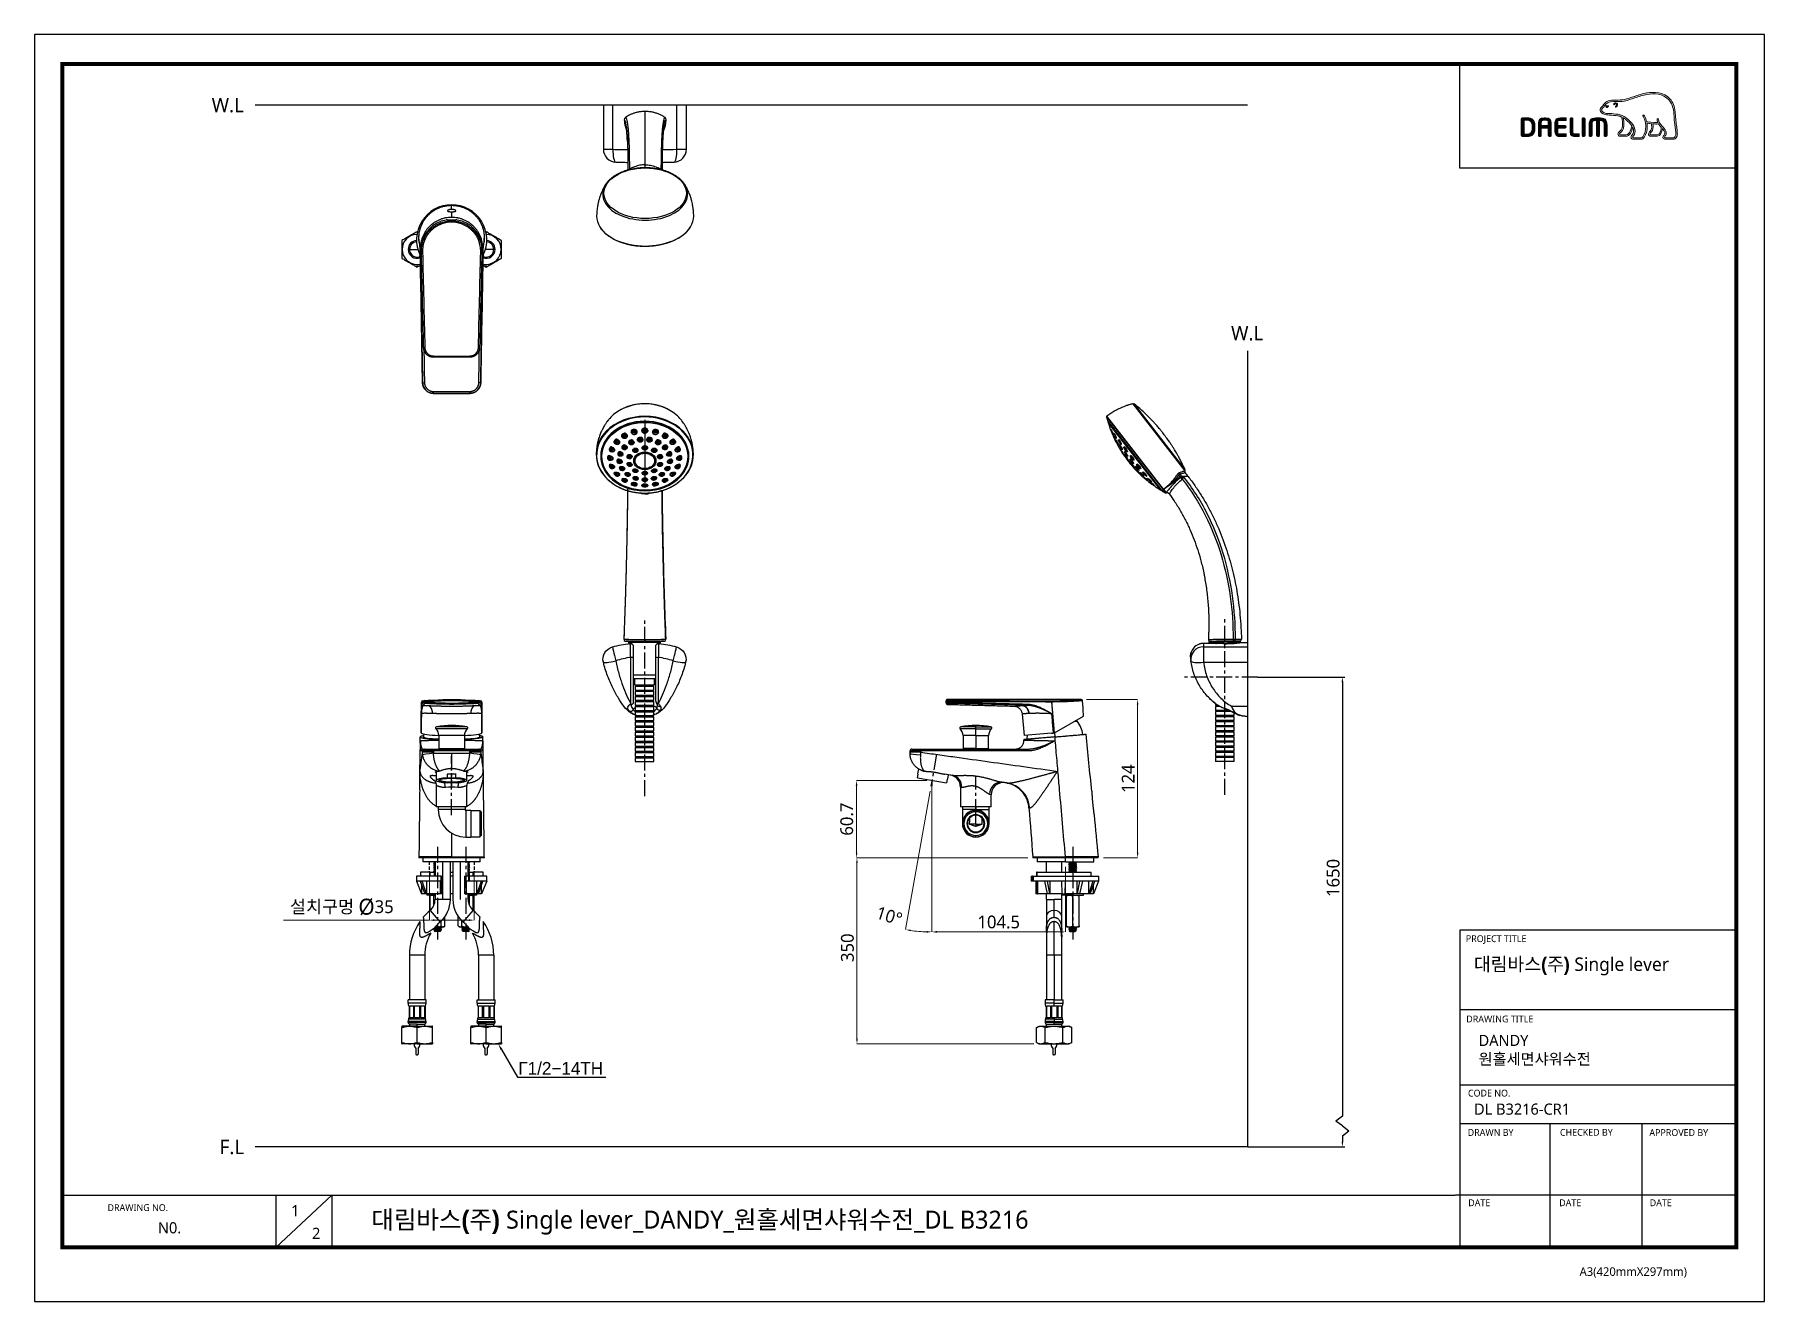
# Model space of a CAD drawing. Extents: x 0 to 1354, y 0 to 992.
import ezdxf
from ezdxf import colors
from ezdxf.entities.mleader import LeaderData, LeaderLine
from ezdxf.math import Vec2, Vec3

# ---------------------------------------------------------------- set-up
doc = ezdxf.new("R2010")
doc.units = 0
doc.header["$LTSCALE"] = 10
doc.header["$MEASUREMENT"] = 0
doc.header["$PDMODE"] = 3
doc.header["$PDSIZE"] = -10
for name, pattern in [('CENTER', [2, 1.25, -0.25, 0.25, -0.25]), ('CENTER2', [28.575, 19.05, -3.175, 3.175, -3.175]), ('HIDDEN', [0.375, 0.25, -0.125])]:
    doc.linetypes.add(name, pattern=pattern)
doc.layers.get('0').update_dxf_attribs({"linetype": 'CONTINUOUS'})
doc.layers.get('DEFPOINTS').update_dxf_attribs({"linetype": 'CONTINUOUS'})
doc.layers.add('1', color=7, linetype='CONTINUOUS')
for name, color, linetype, lineweight in [('Cneter', 1, 'CENTER2', 13), ('레이어 1', 7, 'CONTINUOUS', 0), ('치수선', 7, 'CONTINUOUS', 20)]:
    doc.layers.add(name, color=color, linetype=linetype, lineweight=lineweight)
doc.styles.add('Daelim Dimension', font='NanumGothic.ttf')
doc.styles.get("Standard").update_dxf_attribs({"font": 'SYMBOL'})
doc.dimstyles.new('DEFAULT', dxfattribs={"dimscale": 2, "dimtxt": 2, "dimasz": 2, "dimexe": 0, "dimexo": 2, "dimgap": 1, "dimtad": 1, "dimdec": 1, "dimzin": 9, "dimdsep": 46, "dimtxsty": 'Daelim Dimension', "dimcen": 0.5, "dimclrd": 252, "dimclre": 252, "dimclrt": 3, "dimadec": 1, "dimazin": 0, "dimtfac": 1, "dimtdec": 1, "dimtix": 1, "dimtmove": 0, "dimatfit": 3, "dimfxl": 1, "dimtolj": 1, "dimtzin": 1, "dimlwd": 9, "dimlwe": 9, "dimarcsym": 0})

msp = doc.modelspace()

# ---------------------------------------------------------------- texts
at = {"color": 5, "lineweight": -3, "ltscale": 40, "style": 'Daelim Dimension'}
for s, height, p in [('PROJECT TITLE', 5.3435, (1120.35, 281.42)), ('DRAWING TITLE', 5.3435, (1120.69, 218.53)), ('CODE NO.', 5.344, (1122.03, 160.45)), ('DRAWN BY', 5.344, (1121.82, 129.65)), ('CHECKED BY', 5.344, (1194.02, 129.74)), ('APPROVED BY', 5.3435, (1264.04, 129.57)), ('DRAWING NO.', 5.3435, (57.08, 70.79)), ('DATE', 5.344, (1122.24, 74.57)), ('DATE', 5.344, (1193.45, 74.57)), ('DATE', 5.344, (1264.28, 74.57)), ('A3(420mmX297mm)', 6.7441, (1209.42, 19.99))]:
    msp.add_text(s, height=height, dxfattribs=at).set_placement(p)
at = {"color": 7, "lineweight": -3, "ltscale": 0.5, "insert": (1016.52, 331.67), "char_height": 10, "attachment_point": 5, "rotation": 90, "style": 'Daelim Dimension'}
msp.add_mtext('\\A1;1650', dxfattribs=at)
at = {"lineweight": -3, "attachment_point": 1, "style": 'Daelim Dimension'}
for s, insert, char_height, width in [('{\\fPretendard Variable SemiBold|b0|i0|c129|p2;\\C7;대림바스(주)} Single lever', (1126.7, 269.35), 10.4749, 168.3551), (' DANDY\\P 원홀세면샤워수전 ', (1127.37, 208.77), 8.745, 147.1623), ('DL B3216-CR1', (1126.78, 154.97), 8.7446, 147.1623), ('1', (200.78, 75.48), 8.74, 12.204), ('N0. ', (96.54, 62.05), 8.745, 54.8578), ('2', (217.19, 57.66), 8.74, 12.204)]:
    msp.add_mtext(s, dxfattribs=dict(at, insert=insert, char_height=char_height, width=width))
at = {"color": 2, "lineweight": -3, "insert": (263.58, 71.06), "char_height": 14.0538, "width": 701.9721, "attachment_point": 1, "style": 'Daelim Dimension'}
msp.add_mtext('{\\fPretendard Variable SemiBold|b0|i0|c129|p2;대림바스(주)} Single lever_DANDY_원홀세면샤워수전_DL B3216', dxfattribs=at)
at = {"layer": '치수선', "lineweight": -3, "char_height": 11.25, "attachment_point": 3, "style": 'Daelim Dimension'}
for s, insert in [('W.L', (163.86, 942.57)), ('W.L', (961.82, 763.88)), ('F.L', (164.08, 126.59))]:
    msp.add_mtext_dynamic_manual_height_columns(s, width=17.4109, gutter_width=12.5, heights=[0], dxfattribs=dict(at, insert=insert))

# ---------------------------------------------------------------- blocks, each defined once
blk = doc.blocks.new('*D3')
at = {"color": 5, "lineweight": 9, "ltscale": 0.5, "transparency": 16777216}
for p, q in [((309, 336.2), (309, 298.6)), ((344, 336.2), (344, 298.6)), ((309, 298.6), (194.9, 298.6)), ((340, 298.6), (313, 298.6))]:
    blk.add_line(p, q, dxfattribs=at)
at = {"color": 5, "ltscale": 0.5, "transparency": 16777216}
for points in [[(313, 299.3), (313, 297.9), (309, 298.6)], [(340, 299.3), (340, 297.9), (344, 298.6)]]:
    blk.add_solid(points, dxfattribs=at)
at = {"layer": 'DEFPOINTS', "color": 0, "ltscale": 0.5, "transparency": 16777216}
for p in [(309, 340.2), (344, 340.2), (344, 298.6)]:
    blk.add_point(p, dxfattribs=at)
at = {"color": 7, "lineweight": -3, "ltscale": 0.5, "transparency": 16777216, "insert": (240.5, 308.6), "char_height": 10, "attachment_point": 5, "style": 'Daelim Dimension'}
blk.add_mtext('\\A1;설치구멍 {\\H1.25x;\\C256;Ø}35', dxfattribs=at)
blk = doc.blocks.new('*D4')
at = {"color": 5, "lineweight": 9, "ltscale": 0.5, "transparency": 16777216}
for p, q in [((823.3, 471.4), (863.4, 471.4)), ((863.4, 467.4), (863.4, 351.4)), ((836.6, 347.4), (863.4, 347.4))]:
    blk.add_line(p, q, dxfattribs=at)
at = {"color": 5, "ltscale": 0.5, "transparency": 16777216}
for points in [[(862.8, 467.4), (864.1, 467.4), (863.4, 471.4)], [(862.8, 351.4), (864.1, 351.4), (863.4, 347.4)]]:
    blk.add_solid(points, dxfattribs=at)
at = {"layer": 'DEFPOINTS', "color": 0, "ltscale": 0.5, "transparency": 16777216}
for p in [(819.3, 471.4), (832.6, 347.4), (863.4, 347.4)]:
    blk.add_point(p, dxfattribs=at)
at = {"color": 7, "lineweight": -3, "ltscale": 0.5, "transparency": 16777216, "insert": (856, 409.4), "char_height": 10, "attachment_point": 5, "rotation": 90, "style": 'Daelim Dimension'}
blk.add_mtext('\\A1;124', dxfattribs=at)
blk = doc.blocks.new('*D5')
at = {"color": 5, "lineweight": 9, "ltscale": 0.5, "transparency": 16777216}
for p, q in [((698.4, 408), (643.5, 408)), ((643.5, 351.4), (643.5, 404)), ((777.4, 347.4), (643.5, 347.4))]:
    blk.add_line(p, q, dxfattribs=at)
at = {"color": 5, "ltscale": 0.5, "transparency": 16777216}
for points in [[(642.8, 404), (644.1, 404), (643.5, 408)], [(642.8, 351.4), (644.1, 351.4), (643.5, 347.4)]]:
    blk.add_solid(points, dxfattribs=at)
at = {"layer": 'DEFPOINTS', "color": 0, "ltscale": 0.5, "transparency": 16777216}
for p in [(643.5, 408), (702.4, 408), (781.4, 347.4)]:
    blk.add_point(p, dxfattribs=at)
at = {"color": 7, "lineweight": -3, "ltscale": 0.5, "transparency": 16777216, "insert": (635.8, 377.7), "char_height": 10, "attachment_point": 5, "rotation": 90, "style": 'Daelim Dimension'}
blk.add_mtext('\\A1;60.7', dxfattribs=at)
blk = doc.blocks.new('*D6')
at = {"color": 5, "lineweight": 9, "ltscale": 0.5, "transparency": 16777216}
for p, q in [((702.4, 404), (702.4, 289.4)), ((807, 340.4), (807, 289.4)), ((803, 289.4), (706.4, 289.4))]:
    blk.add_line(p, q, dxfattribs=at)
at = {"color": 5, "ltscale": 0.5, "transparency": 16777216}
for points in [[(706.4, 290.1), (706.4, 288.7), (702.4, 289.4)], [(803, 290.1), (803, 288.7), (807, 289.4)]]:
    blk.add_solid(points, dxfattribs=at)
at = {"layer": 'DEFPOINTS', "color": 0, "ltscale": 0.5, "transparency": 16777216}
for p in [(702.4, 408), (807, 344.4), (702.4, 289.4)]:
    blk.add_point(p, dxfattribs=at)
at = {"color": 7, "lineweight": -3, "ltscale": 0.5, "transparency": 16777216, "insert": (754.7, 297.1), "char_height": 10, "attachment_point": 5, "style": 'Daelim Dimension'}
blk.add_mtext('\\A1;104.5', dxfattribs=at)
blk = doc.blocks.new('*D7')
at = {"color": 5, "lineweight": 9, "ltscale": 0.5, "transparency": 16777216}
for p, q in [((701, 399.6), (681.8, 291.2)), ((702.4, 399.7), (702.4, 289.4))]:
    blk.add_line(p, q, dxfattribs=at)
blk.add_arc((702.4, 408), 118.7, 261.9314, 268.0686, dxfattribs=at)
at = {"color": 5, "ltscale": 0.5, "transparency": 16777216}
for points in [[(685.7, 289.9), (685.9, 291.2), (681.8, 291.2)], [(698.4, 290.1), (698.4, 288.8), (702.4, 289.4)]]:
    blk.add_solid(points, dxfattribs=at)
at = {"layer": 'DEFPOINTS', "color": 0, "ltscale": 0.5, "transparency": 16777216}
for p in [(706, 428.5), (702.4, 408), (701.6, 403.6), (702.4, 403.7), (695.5, 289.6)]:
    blk.add_point(p, dxfattribs=at)
at = {"color": 7, "lineweight": -3, "ltscale": 0.5, "transparency": 16777216, "insert": (669, 301.9), "char_height": 10, "attachment_point": 5, "rotation": 342.5192, "style": 'Daelim Dimension'}
blk.add_mtext('\\A1;10%%D', dxfattribs=at)
blk = doc.blocks.new('*D8')
at = {"color": 5, "lineweight": 9, "ltscale": 0.5, "transparency": 16777216}
for p, q in [((666.7, 347.4), (643.7, 347.4)), ((643.7, 343.4), (643.7, 205.7)), ((782.3, 201.7), (643.7, 201.7))]:
    blk.add_line(p, q, dxfattribs=at)
at = {"color": 5, "ltscale": 0.5, "transparency": 16777216}
for points in [[(643.1, 343.4), (644.4, 343.4), (643.7, 347.4)], [(643.1, 205.7), (644.4, 205.7), (643.7, 201.7)]]:
    blk.add_solid(points, dxfattribs=at)
at = {"layer": 'DEFPOINTS', "color": 0, "ltscale": 0.5, "transparency": 16777216}
for p in [(670.7, 347.4), (643.7, 201.7), (786.3, 201.7)]:
    blk.add_point(p, dxfattribs=at)
at = {"color": 7, "lineweight": -3, "ltscale": 0.5, "transparency": 16777216, "insert": (636.3, 277), "char_height": 10, "attachment_point": 5, "rotation": 90, "style": 'Daelim Dimension'}
blk.add_mtext('\\A1;350', dxfattribs=at)

# ---------------------------------------------------------------- dimensions: what is measured, and where the dimension line sits
at = {"color": 5, "lineweight": -3, "ltscale": 0.5}
dim = msp.add_linear_dim(base=(863.42, 347.36), p1=(819.28, 471.38), p2=(832.63, 347.36), angle=90, dimstyle='DEFAULT', override={"dimtxt": 5, "dimclrd": 5, "dimclre": 5, "dimclrt": 7}, dxfattribs=at)
dim.commit()
dim.dimension.update_dxf_attribs({"geometry": '*D4', "text_midpoint": (856.03, 409.37)})
dim = msp.add_angular_dim_2l(base=(695.53, 289.58), line1=((702.43, 408.05), (702.43, 403.71)), line2=((706.04, 428.51), (701.65, 403.57)), text='10%%D', dimstyle='DEFAULT', override={"dimtxt": 5, "dimclrd": 5, "dimclre": 5, "dimclrt": 7}, dxfattribs=at)
dim.commit()
dim.dimension.update_dxf_attribs({"geometry": '*D7', "text_midpoint": (666.79, 294.86), "dimtype": 162})
dim = msp.add_linear_dim(base=(643.46, 408.05), p1=(781.41, 347.36), p2=(702.43, 408.05), angle=90, dimstyle='DEFAULT', override={"dimtxt": 5, "dimclrd": 5, "dimclre": 5, "dimclrt": 7}, dxfattribs=at)
dim.commit()
dim.dimension.update_dxf_attribs({"geometry": '*D5', "text_midpoint": (643.46, 377.7), "dimtype": 160})
dim = msp.add_linear_dim(base=(702.43, 289.38), p1=(806.95, 344.36), p2=(702.43, 408.05), dimstyle='DEFAULT', override={"dimtxt": 5, "dimclrd": 5, "dimclre": 5, "dimclrt": 7}, dxfattribs=at)
dim.commit()
dim.dimension.update_dxf_attribs({"geometry": '*D6', "text_midpoint": (754.69, 297.07)})
dim = msp.add_linear_dim(base=(343.97, 298.59), p1=(308.97, 340.21), p2=(343.97, 340.21), text='설치구멍 {\\H1.25x;\\C256;Ø}<>', dimstyle='DEFAULT', override={"dimtxt": 5, "dimclrd": 5, "dimclre": 5, "dimclrt": 7}, dxfattribs=at)
dim.commit()
dim.dimension.update_dxf_attribs({"geometry": '*D3', "text_midpoint": (240.46, 298.59), "dimtype": 160})
dim = msp.add_linear_dim(base=(643.73, 201.68), p1=(670.69, 347.36), p2=(786.26, 201.68), angle=90, text='350', dimstyle='DEFAULT', override={"dimtxt": 5, "dimclrd": 5, "dimclre": 5, "dimclrt": 7}, dxfattribs=at)
dim.commit()
dim.dimension.update_dxf_attribs({"geometry": '*D8', "text_midpoint": (643.73, 276.99), "dimtype": 160})

# ---------------------------------------------------------------- hatches: boundary and pattern name
at = {"layer": '레이어 1'}
h = msp.add_hatch(color=5, dxfattribs=at)
h.dxf.hatch_style = 1
edge = h.paths.add_edge_path(flags=16)
edge.add_spline(control_points=[(1283.95, 912), (1283.36, 911.34), (1282.61, 911.33), (1282.58, 911.33), (1282.58, 911.33), (1276.59, 911.33), (1276.59, 911.33), (1276.37, 911.33), (1276.2, 911.39), (1276.1, 911.5), (1276, 911.58), (1275.96, 911.72), (1275.96, 911.89), (1275.96, 912.23), (1276.21, 912.54), (1276.47, 912.86), (1276.71, 913.18), (1276.94, 913.47), (1277.07, 913.84), (1277.4, 914.72), (1277.36, 915.66), (1276.97, 916.49), (1276.27, 917.99), (1275.22, 919.16), (1274.2, 920.3), (1274.2, 920.3), (1273.86, 920.68), (1273.86, 920.68), (1272.54, 922.15), (1271.17, 923.68), (1271.06, 925.74), (1271.04, 926.15), (1270.85, 926.4), (1270.59, 926.39), (1270.59, 926.39), (1270.2, 926.2), (1270.19, 926.2), (1270.09, 926.09), (1270.03, 925.91), (1270.03, 925.72), (1270.03, 925.72), (1270.03, 925.65), (1270.03, 925.65), (1270.09, 924.9), (1270.26, 924.17), (1270.58, 923.41), (1270.58, 923.41), (1270.61, 923.33), (1270.61, 923.33), (1270.61, 923.33), (1270.53, 923.33), (1270.53, 923.33), (1266.68, 923.17), (1262.92, 923.9), (1261.81, 924.17), (1261.13, 926.92), (1260.02, 928.74), (1259.97, 928.81), (1259.88, 928.96), (1259.75, 929.07), (1259.62, 929.1), (1259.62, 929.1), (1259.29, 929.06), (1259.25, 929.05), (1259.22, 929.01), (1259.17, 928.93), (1259.04, 928.77), (1259.04, 928.77), (1259.03, 928.63), (1259.03, 928.63), (1259.03, 928.63), (1259.13, 928.27), (1259.13, 928.27), (1259.21, 928.13), (1261.19, 924.67), (1261.19, 920.09), (1261.19, 917.27), (1260.44, 914.61), (1258.98, 912.18), (1258.63, 911.59), (1258.17, 911.33), (1257.49, 911.33), (1257.49, 911.33), (1251.59, 911.33), (1251.59, 911.33), (1251.39, 911.33), (1250.98, 911.47), (1250.98, 911.9), (1250.98, 912.13), (1251.2, 912.52), (1251.56, 912.93), (1254.02, 915.66), (1252.6, 919.94), (1250.25, 922.75), (1247.97, 925.47), (1244.25, 928.89), (1239.48, 929.74), (1237.79, 930.04), (1235.01, 930.2), (1232.77, 930.33), (1232.77, 930.33), (1230.5, 930.47), (1230.5, 930.47), (1229.33, 930.56), (1227.41, 931.27), (1226.82, 932.38), (1226.58, 932.84), (1226.6, 933.31), (1226.91, 933.84), (1227.11, 934.17), (1227.38, 934.45), (1227.71, 934.78), (1228.09, 935.16), (1228.47, 935.55), (1228.77, 936.07), (1228.77, 936.07), (1228.85, 936.23), (1228.85, 936.23), (1229.99, 938.41), (1232.34, 939.56), (1235.83, 939.65), (1235.83, 939.65), (1237.8, 939.67), (1237.8, 939.67), (1239.97, 939.68), (1242.42, 939.7), (1244.44, 940.13), (1247.27, 940.74), (1250.11, 941.71), (1252.61, 942.56), (1252.61, 942.56), (1252.69, 942.59), (1252.69, 942.59), (1255.8, 943.65), (1259, 944.75), (1262.28, 945.28), (1267.53, 946.15), (1274.73, 946.12), (1279.26, 941.03), (1281.36, 938.68), (1282.65, 935.44), (1283.09, 931.4), (1283.09, 931.4), (1283.07, 931.41), (1283.06, 931.43), (1283.09, 931.35), (1283.13, 930.89), (1283.32, 928.33), (1283.37, 927.09), (1283.43, 925.82), (1283.75, 923.45), (1283.75, 923.45), (1284.66, 915.53), (1284.66, 915.53), (1284.66, 915.53), (1284.72, 914.56), (1284.72, 914.56), (1284.72, 913.43), (1284.46, 912.56), (1283.95, 912)], knot_values=[0, 0, 0, 0, 1, 1, 1, 2, 2, 2, 3, 3, 3, 4, 4, 4, 5, 5, 5, 6, 6, 6, 7, 7, 7, 8, 8, 8, 9, 9, 9, 10, 10, 10, 11, 11, 11, 12, 12, 12, 13, 13, 13, 14, 14, 14, 15, 15, 15, 16, 16, 16, 17, 17, 17, 18, 18, 18, 19, 19, 19, 20, 20, 20, 21, 21, 21, 22, 22, 22, 23, 23, 23, 24, 24, 24, 25, 25, 25, 26, 26, 26, 27, 27, 27, 28, 28, 28, 29, 29, 29, 30, 30, 30, 31, 31, 31, 32, 32, 32, 33, 33, 33, 34, 34, 34, 35, 35, 35, 36, 36, 36, 37, 37, 37, 38, 38, 38, 39, 39, 39, 40, 40, 40, 41, 41, 41, 42, 42, 42, 43, 43, 43, 44, 44, 44, 45, 45, 45, 46, 46, 46, 47, 47, 47, 48, 48, 48, 49, 49, 49, 50, 50, 50, 51, 51, 51, 52, 52, 52, 53, 53, 53, 53], degree=3, periodic=0)
edge = h.paths.add_edge_path(flags=16)
edge.add_spline(control_points=[(1270.12, 913.71), (1270.12, 913.71), (1265.23, 913.71), (1265.23, 913.71), (1264.87, 913.71), (1264.59, 914), (1264.59, 914.36), (1264.59, 914.62), (1264.81, 914.95), (1265.02, 915.17), (1266.01, 916.12), (1267.03, 917.43), (1267.03, 919.92), (1267.03, 919.92), (1266.97, 921.04), (1266.97, 921.05), (1266.97, 921.05), (1266.79, 922.15), (1266.79, 922.15), (1266.79, 922.15), (1266.78, 922.22), (1266.78, 922.22), (1266.78, 922.22), (1266.85, 922.21), (1266.85, 922.21), (1267.76, 922.15), (1269.53, 922.05), (1271.22, 922.13), (1271.65, 921.44), (1272.34, 920.57), (1273.35, 919.39), (1273.31, 918.81), (1272.82, 913.71), (1270.12, 913.71)], knot_values=[0, 0, 0, 0, 1, 1, 1, 2, 2, 2, 3, 3, 3, 4, 4, 4, 5, 5, 5, 6, 6, 6, 7, 7, 7, 8, 8, 8, 9, 9, 9, 10, 10, 10, 11, 11, 11, 11], degree=3, periodic=0)
edge = h.paths.add_edge_path(flags=16)
edge.add_spline(control_points=[(1245.62, 913.71), (1245.62, 913.71), (1241.33, 913.71), (1241.33, 913.71), (1241.01, 913.71), (1240.67, 913.97), (1240.67, 914.36), (1240.67, 914.6), (1240.87, 914.9), (1241.23, 915.19), (1242.31, 916.05), (1243.96, 917.36), (1244.14, 920.97), (1244.14, 920.97), (1244.16, 921.95), (1244.16, 921.95), (1244.16, 923.49), (1243.81, 925.34), (1243.47, 927), (1243.47, 927), (1243.42, 927.17), (1243.42, 927.17), (1243.42, 927.17), (1243.56, 927.06), (1243.56, 927.06), (1244.2, 926.67), (1247.7, 924.29), (1250.18, 920.79), (1249.98, 919.13), (1249.04, 913.71), (1245.62, 913.71)], knot_values=[0, 0, 0, 0, 1, 1, 1, 2, 2, 2, 3, 3, 3, 4, 4, 4, 5, 5, 5, 6, 6, 6, 7, 7, 7, 8, 8, 8, 9, 9, 9, 10, 10, 10, 10], degree=3, periodic=0)
edge = h.paths.add_edge_path()
edge.add_spline(control_points=[(1285.87, 915.65), (1285.87, 915.66), (1284.96, 923.61), (1284.96, 923.61), (1284.63, 925.99), (1284.58, 927.26), (1284.53, 928.38), (1284.53, 928.38), (1284.31, 931.52), (1284.31, 931.52), (1283.83, 935.82), (1282.44, 939.29), (1280.17, 941.83), (1275.28, 947.33), (1267.63, 947.39), (1262.08, 946.48), (1258.67, 945.91), (1255.42, 944.8), (1252.27, 943.73), (1252.27, 943.73), (1252.17, 943.69), (1252.17, 943.69), (1249.71, 942.85), (1246.92, 941.9), (1244.18, 941.31), (1242.29, 940.91), (1239.94, 940.89), (1237.86, 940.88), (1237.86, 940.88), (1235.79, 940.86), (1235.79, 940.86), (1231.83, 940.76), (1229.14, 939.39), (1227.77, 936.78), (1227.77, 936.78), (1227.71, 936.67), (1227.71, 936.67), (1227.49, 936.27), (1227.15, 935.94), (1226.85, 935.64), (1226.52, 935.31), (1226.15, 934.93), (1225.87, 934.45), (1225.58, 933.97), (1225.44, 933.48), (1225.44, 933), (1225.44, 932.59), (1225.54, 932.2), (1225.75, 931.82), (1226.59, 930.23), (1228.99, 929.37), (1230.42, 929.27), (1230.42, 929.27), (1232.53, 929.13), (1232.58, 929.13), (1234.69, 929.01), (1237.58, 928.84), (1239.27, 928.55), (1240.25, 928.37), (1241.37, 928.02), (1242.4, 927.53), (1242.48, 927.26), (1243.01, 924.88), (1243.01, 921.95), (1243.01, 921.95), (1242.99, 921.02), (1242.99, 921.02), (1242.84, 917.93), (1241.49, 916.85), (1240.5, 916.06), (1240.4, 915.99), (1239.52, 915.26), (1239.46, 914.38), (1239.41, 913.88), (1239.56, 913.43), (1239.86, 913.1), (1240.19, 912.75), (1240.68, 912.57), (1241.33, 912.57), (1241.33, 912.57), (1245.62, 912.57), (1245.62, 912.57), (1248.83, 912.57), (1250.41, 916.02), (1250.9, 919.26), (1250.9, 919.26), (1250.91, 919.71), (1250.91, 919.71), (1250.91, 919.71), (1251.04, 919.49), (1251.04, 919.49), (1251.45, 918.57), (1251.7, 917.48), (1251.7, 916.65), (1251.7, 915.5), (1251.34, 914.49), (1250.66, 913.73), (1250.49, 913.56), (1249.63, 912.67), (1249.63, 911.79), (1249.63, 911.79), (1249.64, 911.64), (1249.64, 911.64), (1249.76, 910.59), (1250.61, 910.12), (1251.4, 910.12), (1251.4, 910.12), (1257.49, 910.12), (1257.49, 910.12), (1258.58, 910.12), (1259.46, 910.62), (1260.02, 911.55), (1261.57, 914.12), (1262.36, 916.92), (1262.36, 919.85), (1262.36, 920.77), (1262.27, 921.75), (1262.1, 922.76), (1262.1, 922.76), (1262.09, 922.84), (1262.09, 922.84), (1262.09, 922.84), (1262.17, 922.83), (1262.17, 922.83), (1262.9, 922.68), (1264.08, 922.48), (1265.54, 922.32), (1265.54, 922.32), (1265.58, 922.32), (1265.58, 922.32), (1265.58, 922.32), (1265.78, 921.2), (1265.78, 921.2), (1265.78, 921.2), (1265.82, 920.94), (1265.82, 920.93), (1265.82, 920.93), (1265.88, 919.94), (1265.88, 919.94), (1265.88, 917.57), (1264.8, 916.54), (1264.22, 915.99), (1264.21, 915.98), (1263.41, 915.16), (1263.32, 914.44), (1263.32, 914.44), (1263.29, 914.21), (1263.29, 914.21), (1263.29, 913.98), (1263.35, 913.53), (1263.75, 913.12), (1264.1, 912.75), (1264.65, 912.57), (1265.37, 912.57), (1265.37, 912.57), (1270.12, 912.57), (1270.12, 912.57), (1273, 912.57), (1273.86, 916.23), (1274.21, 918.29), (1274.21, 918.29), (1274.23, 918.5), (1274.23, 918.5), (1274.23, 918.5), (1274.34, 918.34), (1274.34, 918.34), (1275.01, 917.49), (1275.59, 916.55), (1275.87, 915.96), (1276.02, 915.66), (1276.1, 915.32), (1276.1, 914.98), (1276.1, 914.98), (1275.99, 914.29), (1275.99, 914.29), (1275.88, 913.92), (1275.63, 913.58), (1275.38, 913.24), (1275.01, 912.77), (1274.64, 912.28), (1274.64, 911.68), (1274.64, 911.68), (1274.67, 911.35), (1274.67, 911.35), (1274.84, 910.56), (1275.49, 910.12), (1276.48, 910.12), (1276.48, 910.12), (1282.57, 910.12), (1282.57, 910.12), (1282.71, 910.12), (1283.9, 910.15), (1284.83, 911.16), (1285.58, 911.97), (1285.94, 913.08), (1285.94, 914.55), (1285.94, 914.55), (1285.87, 915.64), (1285.87, 915.65)], knot_values=[0, 0, 0, 0, 1, 1, 1, 2, 2, 2, 3, 3, 3, 4, 4, 4, 5, 5, 5, 6, 6, 6, 7, 7, 7, 8, 8, 8, 9, 9, 9, 10, 10, 10, 11, 11, 11, 12, 12, 12, 13, 13, 13, 14, 14, 14, 15, 15, 15, 16, 16, 16, 17, 17, 17, 18, 18, 18, 19, 19, 19, 20, 20, 20, 21, 21, 21, 22, 22, 22, 23, 23, 23, 24, 24, 24, 25, 25, 25, 26, 26, 26, 27, 27, 27, 28, 28, 28, 29, 29, 29, 30, 30, 30, 31, 31, 31, 32, 32, 32, 33, 33, 33, 34, 34, 34, 35, 35, 35, 36, 36, 36, 37, 37, 37, 38, 38, 38, 39, 39, 39, 40, 40, 40, 41, 41, 41, 42, 42, 42, 43, 43, 43, 44, 44, 44, 45, 45, 45, 46, 46, 46, 47, 47, 47, 48, 48, 48, 49, 49, 49, 50, 50, 50, 51, 51, 51, 52, 52, 52, 53, 53, 53, 54, 54, 54, 55, 55, 55, 56, 56, 56, 57, 57, 57, 58, 58, 58, 59, 59, 59, 60, 60, 60, 61, 61, 61, 62, 62, 62, 63, 63, 63, 64, 64, 64, 65, 65, 65, 66, 66, 66, 66], degree=3, periodic=0)
edge = h.paths.add_edge_path(flags=0)
edge.add_spline(control_points=[(1230.32, 936.22), (1230.32, 936.22), (1231.2, 936.62), (1232.3, 936.19), (1232.3, 936.19), (1232.44, 936.14), (1232.26, 935.89), (1231.73, 935.17), (1231.2, 935.01), (1231.2, 935.01), (1231.2, 935.01), (1230.82, 934.88), (1230.6, 935.14), (1230.17, 935.65), (1230.16, 935.94), (1230.16, 935.94), (1230.16, 935.94), (1230.11, 936.16), (1230.32, 936.22)], knot_values=[0, 0, 0, 0, 1, 1, 1, 2, 2, 2, 3, 3, 3, 4, 4, 4, 5, 5, 5, 6, 6, 6, 6], degree=3, periodic=0)
edge = h.paths.add_edge_path(flags=0)
edge.add_spline(control_points=[(1236.17, 937.85), (1236.04, 937.7), (1236.03, 937.46), (1236.17, 937.33), (1236.31, 937.21), (1236.54, 937.24), (1236.68, 937.39), (1236.75, 937.46), (1237.47, 938.33), (1238.1, 937.88), (1238.33, 937.72), (1238.43, 937.49), (1238.39, 937.18), (1238.34, 936.7), (1237.92, 936.15), (1237.62, 935.96), (1237.46, 935.86), (1237.35, 935.65), (1237.43, 935.47), (1237.51, 935.3), (1237.73, 935.25), (1237.9, 935.33), (1238.43, 935.58), (1239.09, 936.42), (1239.18, 937.2), (1239.24, 937.75), (1239, 938.2), (1238.56, 938.5), (1237.62, 939.16), (1236.56, 938.27), (1236.17, 937.85)], knot_values=[0, 0, 0, 0, 1, 1, 1, 2, 2, 2, 3, 3, 3, 4, 4, 4, 5, 5, 5, 6, 6, 6, 7, 7, 7, 8, 8, 8, 9, 9, 9, 10, 10, 10, 10], degree=3, periodic=0)
edge = h.paths.add_edge_path(flags=0)
edge.add_spline(control_points=[(1236.05, 937.2), (1236.05, 937.2), (1236.05, 937.2), (1236.05, 937.2), (1236.05, 937.2), (1236.05, 937.2), (1236.05, 937.2)], knot_values=[0, 0, 0, 0, 1, 1, 1, 2, 2, 2, 2], degree=3, periodic=0)
h = msp.add_hatch(color=5, dxfattribs=at)
h.dxf.hatch_style = 2
edge = h.paths.add_edge_path()
edge.add_spline(control_points=[(1230.39, 935.27), (1230.61, 935.01), (1230.99, 935.15), (1230.99, 935.15), (1230.99, 935.15), (1231.51, 935.3), (1232.05, 936.02)], knot_values=[2, 2, 2, 2, 3, 3, 3, 4, 4, 4, 4], degree=3, periodic=0)
edge.add_spline(control_points=[(1232.05, 936.02), (1232.23, 936.27), (1232.09, 936.33), (1232.09, 936.33)], knot_values=[1.00001, 1.00001, 1.00001, 1.00001, 2, 2, 2, 2], degree=3, periodic=0)
edge.add_spline(control_points=[(1232.09, 936.33), (1232.02, 936.36), (1231.95, 936.38), (1231.89, 936.4)], knot_values=[0.9374913, 0.9374913, 0.9374913, 0.9374913, 1, 1, 1, 1], degree=3, periodic=0)
edge.add_spline(control_points=[(1231.89, 936.4), (1231.75, 936.44), (1231.62, 936.47), (1231.5, 936.49)], knot_values=[0.8124938, 0.8124938, 0.8124938, 0.8124938, 0.9374913, 0.9374913, 0.9374913, 0.9374913], degree=3, periodic=0)
edge.add_spline(control_points=[(1231.5, 936.49), (1231.38, 936.51), (1231.26, 936.52), (1231.14, 936.52)], knot_values=[0.6874962, 0.6874962, 0.6874962, 0.6874962, 0.8124938, 0.8124938, 0.8124938, 0.8124938], degree=3, periodic=0)
edge.add_spline(control_points=[(1231.14, 936.52), (1231.03, 936.53), (1230.93, 936.52), (1230.83, 936.51)], knot_values=[0.5624988, 0.5624988, 0.5624988, 0.5624988, 0.6874962, 0.6874962, 0.6874962, 0.6874962], degree=3, periodic=0)
edge.add_spline(control_points=[(1230.83, 936.51), (1230.68, 936.5), (1230.55, 936.48), (1230.44, 936.46)], knot_values=[0.3750025, 0.3750025, 0.3750025, 0.3750025, 0.5624988, 0.5624988, 0.5624988, 0.5624988], degree=3, periodic=0)
edge.add_spline(control_points=[(1230.44, 936.46), (1230.3, 936.42), (1230.2, 936.39), (1230.15, 936.37)], knot_values=[0.1250075, 0.1250075, 0.1250075, 0.1250075, 0.3750025, 0.3750025, 0.3750025, 0.3750025], degree=3, periodic=0)
edge.add_spline(control_points=[(1230.15, 936.37), (1230.12, 936.36), (1230.11, 936.35), (1230.11, 936.35)], knot_values=[0, 0, 0, 0, 0.1250075, 0.1250075, 0.1250075, 0.1250075], degree=3, periodic=0)
edge.add_spline(control_points=[(1230.11, 936.35), (1229.9, 936.3), (1229.94, 936.08), (1229.94, 936.08), (1229.94, 936.08), (1229.96, 935.78), (1230.39, 935.27)], knot_values=[4, 4, 4, 4, 5, 5, 5, 6, 6, 6, 6], degree=3, periodic=0)
h = msp.add_hatch(color=5, dxfattribs=at)
h.dxf.hatch_style = 2
edge = h.paths.add_edge_path()
edge.add_spline(control_points=[(1236.17, 937.85), (1236.04, 937.7), (1236.03, 937.46), (1236.17, 937.33), (1236.31, 937.21), (1236.54, 937.24), (1236.68, 937.39), (1236.75, 937.46), (1237.47, 938.33), (1238.1, 937.88), (1238.33, 937.72), (1238.43, 937.49), (1238.39, 937.18), (1238.34, 936.7), (1237.92, 936.15), (1237.62, 935.96), (1237.46, 935.86), (1237.35, 935.65), (1237.43, 935.47), (1237.51, 935.3), (1237.73, 935.25), (1237.9, 935.33), (1238.43, 935.58), (1239.09, 936.42), (1239.18, 937.2), (1239.24, 937.75), (1239, 938.2), (1238.56, 938.5), (1237.62, 939.16), (1236.56, 938.27), (1236.17, 937.85)], knot_values=[0, 0, 0, 0, 1, 1, 1, 2, 2, 2, 3, 3, 3, 4, 4, 4, 5, 5, 5, 6, 6, 6, 7, 7, 7, 8, 8, 8, 9, 9, 9, 10, 10, 10, 10], degree=3, periodic=0)
h = msp.add_hatch(color=5, dxfattribs=at)
h.dxf.hatch_style = 2
edge = h.paths.add_edge_path()
edge.add_spline(control_points=[(1172.16, 918.36), (1172.16, 915.58), (1170.89, 914.23), (1168.28, 914.23), (1168.28, 914.23), (1166.49, 914.26), (1166.03, 914.27), (1166.03, 914.27), (1166.03, 924.93), (1166.03, 924.93), (1166.95, 925.02), (1168.27, 925.04), (1168.28, 925.04), (1170.96, 925.04), (1172.16, 923.76), (1172.16, 920.91), (1172.16, 920.91), (1172.16, 918.36), (1172.16, 918.36)], knot_values=[0, 0, 0, 0, 1, 1, 1, 2, 2, 2, 3, 3, 3, 4, 4, 4, 5, 5, 5, 6, 6, 6, 6], degree=3, periodic=0)
edge = h.paths.add_edge_path()
edge.add_spline(control_points=[(1168.28, 927.04), (1166.83, 927.04), (1164.95, 926.95), (1164.33, 926.85), (1163.95, 926.79), (1163.7, 926.5), (1163.7, 926.12), (1163.7, 926.12), (1163.7, 913.15), (1163.7, 913.15), (1163.7, 912.75), (1163.95, 912.47), (1164.35, 912.41), (1164.93, 912.31), (1166.81, 912.23), (1168.28, 912.23), (1172.33, 912.23), (1174.46, 914.35), (1174.46, 918.36), (1174.46, 918.36), (1174.46, 920.91), (1174.46, 920.91), (1174.46, 924.92), (1172.33, 927.04), (1168.28, 927.04)], knot_values=[0, 0, 0, 0, 1, 1, 1, 2, 2, 2, 3, 3, 3, 4, 4, 4, 5, 5, 5, 6, 6, 6, 7, 7, 7, 8, 8, 8, 8], degree=3, periodic=0)
h = msp.add_hatch(color=5, dxfattribs=at)
h.dxf.hatch_style = 2
edge = h.paths.add_edge_path()
edge.add_spline(control_points=[(1184.9, 920.92), (1184.9, 920.92), (1179.45, 920.92), (1179.45, 920.92), (1179.45, 921.12), (1179.45, 922.87), (1179.45, 922.87), (1179.45, 924.69), (1179.99, 925), (1181.61, 925), (1181.61, 925), (1182.74, 925), (1182.74, 925), (1184.36, 925), (1184.9, 924.69), (1184.9, 922.87), (1184.9, 922.87), (1184.9, 921.12), (1184.9, 920.92)], knot_values=[0, 0, 0, 0, 1, 1, 1, 2, 2, 2, 3, 3, 3, 4, 4, 4, 5, 5, 5, 6, 6, 6, 6], degree=3, periodic=0)
edge = h.paths.add_edge_path()
edge.add_spline(control_points=[(1182.74, 927.04), (1182.74, 927.04), (1181.61, 927.04), (1181.61, 927.04), (1178.52, 927.04), (1177.14, 925.75), (1177.14, 922.87), (1177.14, 922.87), (1177.14, 913), (1177.14, 913), (1177.14, 912.65), (1177.42, 912.36), (1177.75, 912.36), (1177.75, 912.36), (1178.83, 912.36), (1178.83, 912.36), (1179.22, 912.36), (1179.45, 912.68), (1179.45, 913), (1179.45, 913), (1179.45, 918.67), (1179.45, 918.89), (1179.45, 918.89), (1184.9, 918.89), (1184.9, 918.89), (1184.9, 918.67), (1184.9, 913), (1184.9, 913), (1184.9, 912.64), (1185.18, 912.36), (1185.53, 912.36), (1185.53, 912.36), (1186.59, 912.36), (1186.59, 912.36), (1186.97, 912.36), (1187.22, 912.69), (1187.22, 913), (1187.22, 913), (1187.22, 922.87), (1187.22, 922.87), (1187.22, 925.75), (1185.84, 927.04), (1182.74, 927.04)], knot_values=[0, 0, 0, 0, 1, 1, 1, 2, 2, 2, 3, 3, 3, 4, 4, 4, 5, 5, 5, 6, 6, 6, 7, 7, 7, 8, 8, 8, 9, 9, 9, 10, 10, 10, 11, 11, 11, 12, 12, 12, 13, 13, 13, 14, 14, 14, 14], degree=3, periodic=0)
h = msp.add_hatch(color=5, dxfattribs=at)
h.dxf.hatch_style = 2
edge = h.paths.add_edge_path()
edge.add_spline(control_points=[(1190.15, 923.27), (1190.15, 923.27), (1190.15, 916), (1190.15, 916), (1190.15, 913.46), (1191.6, 912.23), (1194.59, 912.23), (1195.91, 912.23), (1197.7, 912.25), (1198.42, 912.32), (1198.41, 912.32), (1198.77, 912.35), (1198.77, 912.35), (1198.77, 912.35), (1198.87, 912.36), (1198.87, 912.36), (1198.87, 912.36), (1198.87, 914.31), (1198.87, 914.31), (1198.87, 914.31), (1194.61, 914.31), (1194.61, 914.31), (1192.47, 914.31), (1192.47, 914.91), (1192.47, 916), (1192.47, 916), (1192.47, 918.69), (1192.47, 918.9), (1192.69, 918.9), (1198.2, 918.9), (1198.2, 918.9), (1198.57, 918.9), (1198.86, 919.19), (1198.86, 919.54), (1198.86, 919.54), (1198.86, 920.26), (1198.86, 920.26), (1198.86, 920.62), (1198.57, 920.91), (1198.2, 920.91), (1198.2, 920.91), (1192.69, 920.91), (1192.47, 920.91), (1192.47, 921.12), (1192.47, 923.27), (1192.47, 923.27), (1192.47, 924.36), (1192.47, 924.96), (1194.61, 924.96), (1194.61, 924.96), (1198.87, 924.94), (1198.87, 924.94), (1198.87, 924.94), (1198.87, 926.88), (1198.87, 926.88), (1198.87, 926.88), (1198.42, 926.92), (1198.42, 926.92), (1197.58, 927), (1195.66, 927.04), (1194.59, 927.04), (1191.6, 927.04), (1190.15, 925.81), (1190.15, 923.27)], knot_values=[0, 0, 0, 0, 1, 1, 1, 2, 2, 2, 3, 3, 3, 4, 4, 4, 5, 5, 5, 6, 6, 6, 7, 7, 7, 8, 8, 8, 9, 9, 9, 10, 10, 10, 11, 11, 11, 12, 12, 12, 13, 13, 13, 14, 14, 14, 15, 15, 15, 16, 16, 16, 17, 17, 17, 18, 18, 18, 19, 19, 19, 20, 20, 20, 21, 21, 21, 21], degree=3, periodic=0)
h = msp.add_hatch(color=5, dxfattribs=at)
h.dxf.hatch_style = 2
edge = h.paths.add_edge_path()
edge.add_spline(control_points=[(1202.58, 926.91), (1202.22, 926.91), (1201.92, 926.61), (1201.92, 926.26), (1201.92, 926.26), (1201.92, 916), (1201.92, 916), (1201.92, 912.66), (1204.2, 912.23), (1206.19, 912.23), (1207.65, 912.23), (1208.02, 912.29), (1208.45, 912.36), (1208.45, 912.36), (1208.71, 912.4), (1208.71, 912.4), (1208.7, 912.4), (1209.04, 912.44), (1209.04, 912.44), (1209.04, 912.44), (1209.14, 912.45), (1209.14, 912.45), (1209.14, 912.45), (1209.14, 914.31), (1209.14, 914.31), (1209.14, 914.31), (1206.21, 914.31), (1206.21, 914.31), (1204.23, 914.31), (1204.23, 915.05), (1204.23, 915.78), (1204.23, 915.78), (1204.23, 926.26), (1204.23, 926.26), (1204.23, 926.61), (1203.93, 926.91), (1203.57, 926.91), (1203.57, 926.91), (1202.58, 926.91), (1202.58, 926.91)], knot_values=[0, 0, 0, 0, 1, 1, 1, 2, 2, 2, 3, 3, 3, 4, 4, 4, 5, 5, 5, 6, 6, 6, 7, 7, 7, 8, 8, 8, 9, 9, 9, 10, 10, 10, 11, 11, 11, 12, 12, 12, 13, 13, 13, 13], degree=3, periodic=0)
h = msp.add_hatch(color=5, dxfattribs=at)
h.dxf.hatch_style = 2
edge = h.paths.add_edge_path()
edge.add_spline(control_points=[(1212, 926.91), (1211.62, 926.91), (1211.39, 926.59), (1211.39, 926.28), (1211.39, 926.28), (1211.39, 913), (1211.39, 913), (1211.39, 912.64), (1211.66, 912.36), (1212, 912.36), (1212, 912.36), (1213.08, 912.36), (1213.08, 912.36), (1213.47, 912.36), (1213.7, 912.68), (1213.7, 913), (1213.7, 913), (1213.7, 926.28), (1213.7, 926.28), (1213.7, 926.63), (1213.43, 926.91), (1213.08, 926.91), (1213.08, 926.91), (1212, 926.91), (1212, 926.91)], knot_values=[0, 0, 0, 0, 1, 1, 1, 2, 2, 2, 3, 3, 3, 4, 4, 4, 5, 5, 5, 6, 6, 6, 7, 7, 7, 8, 8, 8, 8], degree=3, periodic=0)
h = msp.add_hatch(color=5, dxfattribs=at)
h.dxf.hatch_style = 2
edge = h.paths.add_edge_path()
edge.add_spline(control_points=[(1216.8, 921.17), (1216.8, 921.17), (1216.8, 913), (1216.8, 913), (1216.8, 912.64), (1217.08, 912.36), (1217.42, 912.36), (1217.42, 912.36), (1218.52, 912.36), (1218.52, 912.36), (1218.9, 912.36), (1219.13, 912.68), (1219.13, 913), (1219.13, 913), (1219.13, 920.97), (1219.13, 920.97), (1219.13, 924.49), (1219.73, 924.83), (1222.7, 924.84), (1222.7, 924.62), (1222.7, 913), (1222.7, 913), (1222.7, 912.63), (1222.97, 912.36), (1223.32, 912.36), (1223.32, 912.36), (1224.39, 912.36), (1224.39, 912.36), (1224.78, 912.36), (1225.01, 912.68), (1225.01, 913), (1225.01, 913), (1225.01, 924.59), (1225.01, 924.82), (1226.4, 924.81), (1227.38, 924.7), (1227.9, 924.17), (1228.46, 923.61), (1228.57, 922.57), (1228.57, 920.97), (1228.57, 920.97), (1228.57, 913), (1228.57, 913), (1228.57, 912.65), (1228.86, 912.36), (1229.19, 912.36), (1229.19, 912.36), (1230.29, 912.36), (1230.29, 912.36), (1230.67, 912.36), (1230.91, 912.69), (1230.91, 913), (1230.91, 913), (1230.91, 921.17), (1230.91, 921.17), (1230.91, 926.13), (1229.15, 926.97), (1223.87, 926.97), (1218.57, 926.97), (1216.8, 926.13), (1216.8, 921.17)], knot_values=[0, 0, 0, 0, 1, 1, 1, 2, 2, 2, 3, 3, 3, 4, 4, 4, 5, 5, 5, 6, 6, 6, 7, 7, 7, 8, 8, 8, 9, 9, 9, 10, 10, 10, 11, 11, 11, 12, 12, 12, 13, 13, 13, 14, 14, 14, 15, 15, 15, 16, 16, 16, 17, 17, 17, 18, 18, 18, 19, 19, 19, 20, 20, 20, 20], degree=3, periodic=0)

# ---------------------------------------------------------------- linework, layer by layer
at = {"color": 5, "lineweight": -3, "ltscale": 0.5}
for p, q in [((1115.76, 887.61), (1115.76, 969.12)), ((957.51, 488.99), (1025.72, 488.99)), ((1023.75, 485.58), (1023.75, 145.12)), ((1115.76, 290.84), (1115.76, 41.17)), ((1023.75, 145.12), (1018.64, 141.29)), ((1023.75, 137.45), (1018.64, 141.29)), ((1023.75, 137.45), (1028.86, 133.61)), ((1023.75, 129.78), (1028.86, 133.61)), ((1023.75, 129.78), (1023.75, 125.1)), ((949.71, 120.98), (1025.72, 120.98))]:
    msp.add_line(p, q, dxfattribs=at)
at = {"color": 5}
msp.add_line((1245.43, 912.57), (1245.43, 912.57), dxfattribs=at)
at = {"color": 5, "lineweight": -3, "ltscale": 40}
for p, q in [((1332.17, 887.61), (1115.76, 887.61)), ((1332.17, 290.84), (1115.76, 290.84)), ((1332.17, 228.28), (1115.76, 228.28)), ((1332.17, 228.28), (1115.76, 228.28)), ((1332.17, 169.44), (1115.76, 169.44)), ((1332.17, 169.44), (1115.76, 169.44)), ((1332.17, 139.09), (1115.76, 139.09)), ((1332.17, 139.09), (1115.76, 139.09)), ((1186.06, 139.09), (1186.06, 42.48)), ((1258.2, 139.09), (1258.2, 42.48)), ((188.9, 83.13), (188.9, 42.33)), ((188.9, 83.13), (188.9, 42.33)), ((232.57, 83.13), (188.9, 42.33)), ((232.57, 83.13), (188.9, 42.33)), ((232.57, 83.13), (232.57, 42.33)), ((232.57, 83.13), (232.57, 42.33)), ((1332.17, 83.29), (1112.34, 83.29)), ((1332.17, 83.29), (1117.45, 83.29)), ((1332.17, 42.48), (1146.71, 42.48))]:
    msp.add_line(p, q, dxfattribs=at)
at = {"color": 7, "lineweight": -3, "ltscale": 0.5}
msp.add_line((702.43, 408.05), (702.43, 403.71), dxfattribs=at)
at = {"color": 7, "linetype": 'HIDDEN', "lineweight": -3}
for p, q in [((308.97, 344.36), (308.97, 336.06)), ((343.97, 344.36), (343.97, 336.06))]:
    msp.add_line(p, q, dxfattribs=at)
at = {"color": 7, "lineweight": -3}
for p, q in [((297.17, 201.17), (297.37, 201.17)), ((298.37, 198.17), (298.37, 193.77)), ((298.97, 193.17), (299.37, 193.17)), ((299.77, 193.17), (299.37, 193.17)), ((300.37, 198.17), (300.37, 193.77)), ((301.57, 201.17), (301.37, 201.17)), ((351.17, 201.17), (351.37, 201.17)), ((352.37, 198.17), (352.37, 193.77)), ((352.97, 193.17), (353.37, 193.17)), ((353.77, 193.17), (353.37, 193.17)), ((354.37, 198.17), (354.37, 193.77)), ((355.57, 201.17), (355.37, 201.17)), ((795.76, 201.17), (795.96, 201.17)), ((796.96, 198.17), (796.96, 193.77)), ((797.56, 193.17), (797.96, 193.17)), ((798.36, 193.17), (797.96, 193.17)), ((798.96, 198.17), (798.96, 193.77)), ((800.16, 201.17), (799.96, 201.17))]:
    msp.add_line(p, q, dxfattribs=at)
at = {"color": 5, "lineweight": -3}
msp.add_line((21.77, 83.13), (1112.08, 83.13), dxfattribs=at)
at = {"lineweight": -3, "ltscale": 0.5}
msp.add_lwpolyline([(0, 0), (1354.08, 0), (1354.08, 992.16), (0, 992.16)], close=True, dxfattribs=at)
at = {"color": 5, "linetype": 'ByBlock', "lineweight": -3, "const_width": 3.12}
msp.add_lwpolyline([(21.77, 42.48), (1332.17, 42.48), (1332.17, 969.12), (21.77, 969.12)], close=True, dxfattribs=at)
at = {"color": 7, "lineweight": -3}
for centre, radius, start, end in [((301.52, 201.17), 4.35, 180, 223.60282), ((297.37, 201.57), 0.4, 270, 0), ((298.97, 193.77), 0.6, 180, 270), ((299.77, 193.77), 0.6, 270, 0), ((297.22, 201.17), 4.35, 316.39718, 0), ((301.37, 201.57), 0.4, 180, 270), ((355.52, 201.17), 4.35, 180, 223.60282), ((351.37, 201.57), 0.4, 270, 0), ((352.97, 193.77), 0.6, 180, 270), ((353.77, 193.77), 0.6, 270, 0), ((351.22, 201.17), 4.35, 316.39718, 0), ((355.37, 201.57), 0.4, 180, 270), ((800.11, 201.17), 4.35, 180, 223.60282), ((795.96, 201.57), 0.4, 270, 0), ((797.56, 193.77), 0.6, 180, 270), ((798.36, 193.77), 0.6, 270, 0), ((795.81, 201.17), 4.35, 316.39718, 0), ((799.96, 201.57), 0.4, 180, 270)]:
    msp.add_arc(centre, radius, start, end, dxfattribs=at)
at = {"color": 5, "lineweight": -3, "ltscale": 0.5}
for points in [[(1023.08, 484.77), (1024.42, 484.77), (1023.75, 488.77)], [(1023.08, 125.1), (1024.42, 125.1), (1023.75, 121.1)]]:
    msp.add_solid(points, dxfattribs=at)
at = {"layer": '1', "color": 7, "linetype": 'Continuous', "lineweight": -3}
for p, q in [((445.24, 936.96), (445.24, 902.31)), ((452.74, 936.96), (445.24, 936.96)), ((452.74, 902.31), (452.74, 936.96)), ((502.74, 936.96), (452.74, 936.96)), ((502.74, 902.31), (502.74, 936.96)), ((510.24, 936.96), (502.74, 936.96)), ((510.24, 902.31), (510.24, 936.96)), ((445.24, 902.31), (452.74, 902.31)), ((502.74, 902.31), (510.24, 902.31)), ((299.45, 837.78), (299.45, 836.56)), ((353.45, 837.78), (353.45, 836.56)), ((293.45, 823.96), (299.96, 823.96)), ((299.45, 817.96), (301.72, 817.96)), ((351.13, 817.89), (353.45, 817.89)), ((359.45, 823.89), (352.92, 823.89)), ((299.45, 810.07), (299.45, 812.15)), ((302.2, 803.69), (303.18, 803.71)), ((350.69, 803.69), (349.71, 803.71)), ((353.45, 810.07), (353.45, 812.15)), ((303.68, 719.5), (305.18, 719.53)), ((349.22, 719.5), (347.72, 719.53)), ((312.18, 711.15), (312.18, 712.65)), ((312.18, 712.65), (340.72, 712.65)), ((340.72, 711.15), (312.18, 711.15)), ((312.23, 711.15), (340.66, 711.15)), ((340.72, 711.15), (340.72, 712.65)), ((839.13, 692.71), (883.1, 636.03)), ((883.63, 636.1), (839.32, 693.23)), ((859.57, 703), (900.27, 650.52)), ((900.44, 651.7), (860.87, 702.72)), ((840.04, 689.39), (861.2, 662.12)), ((840.09, 689.29), (882.27, 634.91)), ((881.53, 635.34), (840.32, 688.47)), ((841.83, 683.92), (841.83, 683.91)), ((842.55, 682.99), (842.87, 682.58)), ((843.01, 682.32), (842.69, 682.72)), ((843.46, 681.35), (843.14, 681.77)), ((844.94, 679.91), (845.54, 679.13)), ((845.65, 678.91), (845.06, 679.68)), ((846.25, 677.75), (845.24, 679.06)), ((443.78, 664.65), (443.72, 662.75)), ((454.65, 673.55), (454.54, 673.79)), ((511.59, 662.75), (511.54, 664.65)), ((844.87, 676.69), (844.87, 676.69)), ((844.95, 676.55), (844.96, 676.53)), ((846.66, 674.38), (846.65, 674.4)), ((846.71, 674.28), (846.73, 674.26)), ((846.74, 674.25), (846.73, 674.26)), ((846.74, 674.25), (847, 673.9)), ((847.65, 672.76), (846.89, 673.74)), ((848.06, 670.18), (848.06, 670.18)), ((850.3, 672.53), (848.73, 674.56)), ((848.77, 674.97), (849.6, 673.9)), ((849.67, 673.73), (848.84, 674.79)), ((849.65, 668.13), (849.85, 667.87)), ((851.12, 668.29), (849.66, 670.17)), ((849.9, 667.79), (849.7, 668.05)), ((849.98, 670.1), (849.96, 670.12)), ((850.03, 669.99), (850.02, 670.02)), ((850.03, 669.99), (850.06, 669.97)), ((856.34, 658.35), (851, 665.23)), ((851.03, 665.19), (861.65, 651.5)), ((851.59, 664.33), (860.95, 652.26)), ((855.22, 666.18), (853.26, 668.71)), ((855.51, 662.63), (853.54, 665.17)), ((853.66, 668.66), (854.64, 667.4)), ((854.66, 667.3), (853.69, 668.54)), ((854.4, 664.4), (854.38, 664.43)), ((854.41, 664.35), (854.39, 664.38)), ((469.56, 659.04), (469.56, 658.55)), ((485.76, 658.55), (485.76, 659.04)), ((855.33, 660.49), (853.68, 662.61)), ((854.01, 662.51), (854.33, 662.1)), ((854.35, 662.06), (854.02, 662.48)), ((855.52, 662.48), (855.52, 662.48)), ((861.68, 651.47), (856.34, 658.35)), ((860.05, 656.78), (858.01, 659.41)), ((859.81, 654.71), (858.16, 656.84)), ((860.47, 659.42), (858.41, 662.08)), ((860.13, 660.24), (859.11, 661.55)), ((859.15, 661.59), (860.17, 660.26)), ((859.28, 658.07), (859.26, 658.1)), ((859.31, 658.07), (859.29, 658.1)), ((859.76, 655.08), (859.44, 655.49)), ((859.47, 655.47), (859.79, 655.05)), ((861.2, 662.12), (882.36, 634.84)), ((864.3, 651.3), (862.57, 653.53)), ((865.61, 652.79), (863.65, 655.32)), ((863.98, 652.01), (863.96, 652.04)), ((864.05, 651.96), (864.03, 651.98)), ((865.56, 653.25), (864.59, 654.49)), ((864.68, 654.45), (865.66, 653.19)), ((865.56, 653.25), (865.62, 653.16)), ((864.08, 649.51), (863.88, 649.77)), ((863.95, 649.69), (864.15, 649.44)), ((865.74, 647.39), (865.74, 647.39)), ((867.68, 646.94), (866.55, 648.39)), ((867.85, 647.02), (867.87, 647)), ((867.88, 646.98), (867.87, 647)), ((867.99, 646.89), (867.97, 646.91)), ((870.15, 646.94), (868.57, 648.98)), ((869.74, 644.28), (869.4, 644.72)), ((870.4, 647), (869.58, 648.06)), ((869.72, 647.95), (870.56, 646.88)), ((870.29, 643.89), (870.45, 643.68)), ((870.4, 647), (870.41, 646.99)), ((870.45, 643.67), (870.45, 643.68)), ((870.58, 643.55), (870.57, 643.56)), ((871.47, 642.39), (871.48, 642.38)), ((873.64, 642.44), (872.62, 643.75)), ((874.19, 642.11), (873.59, 642.88)), ((873.78, 642.72), (874.39, 641.94)), ((875.74, 639.74), (875.42, 640.15)), ((876.55, 639.07), (876.24, 639.47)), ((876.46, 639.27), (876.77, 638.86)), ((877.5, 637.93), (877.49, 637.94)), ((461.46, 635.98), (461.46, 635.98)), ((477.66, 633), (477.66, 633.06)), ((477.66, 633.03), (477.66, 632.37)), ((493.86, 635.98), (493.86, 635.98)), ((883.11, 636.03), (883.1, 636.03)), ((885.24, 633.27), (883.11, 636.03)), ((883.59, 636.06), (883.59, 636.05)), ((883.64, 636.08), (885.78, 633.32)), ((885.84, 633.08), (885.84, 633.08)), ((461.26, 518.63), (461.26, 518.62)), ((465.43, 516.85), (464.97, 516.35)), ((464.97, 516.35), (465.06, 515.05)), ((464.97, 516.35), (477.43, 516.35)), ((465.43, 516.85), (477.43, 516.85)), ((477.43, 516.85), (489.43, 516.85)), ((477.43, 516.35), (489.9, 516.35)), ((489.9, 516.35), (489.43, 516.85)), ((489.81, 515.05), (489.9, 516.35)), ((494.06, 518.62), (494.06, 518.63)), ((919.7, 516.89), (919.23, 516.39)), ((919.23, 516.39), (919.32, 515.16)), ((944.17, 516.39), (919.23, 516.39)), ((943.7, 516.89), (919.7, 516.89)), ((926.08, 515.3), (924.76, 515.3)), ((926.03, 515.28), (924.81, 515.28)), ((944.17, 516.39), (943.7, 516.89)), ((944.13, 515.89), (944.17, 516.39)), ((949.7, 515.89), (944.13, 515.89)), ((949.7, 512.72), (949.7, 515.89)), ((466.63, 468), (466.63, 504.43)), ((468.63, 504.58), (468.63, 469.67)), ((486.23, 469.98), (486.23, 504.58)), ((488.23, 504.43), (488.23, 468.6)), ((915.05, 512.72), (915.05, 500.62)), ((915.05, 512.72), (949.7, 512.72)), ((949.7, 500.62), (949.7, 512.72)), ((468.63, 490.64), (477.43, 490.64)), ((469.68, 487.85), (469.68, 482.85)), ((477.43, 490.64), (486.23, 490.64)), ((485.18, 482.85), (485.18, 487.85)), ((915.05, 500.62), (949.7, 500.62)), ((949.7, 466.18), (949.7, 500.62)), ((469.68, 482.85), (477.43, 482.85)), ((470.13, 481.85), (470.13, 478.85)), ((470.13, 481.85), (477.43, 481.85)), ((470.13, 478.85), (477.43, 478.85)), ((470.13, 477.85), (470.13, 474.85)), ((470.13, 477.85), (477.43, 477.85)), ((470.13, 474.85), (477.43, 474.85)), ((471.43, 482.85), (471.43, 481.85)), ((471.43, 478.85), (471.43, 477.85)), ((471.43, 474.85), (471.43, 473.85)), ((477.43, 482.85), (485.18, 482.85)), ((477.43, 481.85), (484.73, 481.85)), ((477.43, 478.85), (484.73, 478.85)), ((477.43, 477.85), (484.73, 477.85)), ((477.43, 474.85), (484.73, 474.85)), ((483.43, 481.85), (483.43, 482.85)), ((483.43, 477.85), (483.43, 478.85)), ((483.43, 473.85), (483.43, 474.85)), ((484.73, 478.85), (484.73, 481.85)), ((484.73, 474.85), (484.73, 477.85)), ((302.74, 469.45), (302.69, 445.59)), ((304.54, 469.24), (304.54, 469.57)), ((312.29, 471), (312.34, 470)), ((312.29, 468), (312.34, 469)), ((312.34, 470), (312.34, 469)), ((340.61, 471), (340.55, 470)), ((340.55, 469), (340.55, 470)), ((340.61, 468), (340.55, 469)), ((348.35, 469.57), (348.35, 469.24)), ((350.2, 445.59), (350.15, 469.45)), ((470.13, 473.85), (470.13, 470.85)), ((470.13, 473.85), (477.43, 473.85)), ((470.13, 470.85), (477.43, 470.85)), ((470.13, 469.85), (470.13, 466.85)), ((470.13, 469.85), (477.43, 469.85)), ((470.13, 466.85), (477.43, 466.85)), ((470.13, 465.85), (470.13, 462.85)), ((470.13, 465.85), (477.43, 465.85)), ((470.13, 462.85), (477.43, 462.85)), ((470.13, 461.85), (470.13, 458.85)), ((470.13, 461.85), (477.43, 461.85)), ((471.43, 470.85), (471.43, 469.85)), ((471.43, 466.85), (471.43, 465.85)), ((471.43, 462.85), (471.43, 461.85)), ((477.43, 473.85), (484.73, 473.85)), ((477.43, 470.85), (484.73, 470.85)), ((477.43, 469.85), (484.73, 469.85)), ((477.43, 466.85), (484.73, 466.85)), ((477.43, 465.85), (484.73, 465.85)), ((477.43, 462.85), (484.73, 462.85)), ((477.43, 461.85), (484.73, 461.85)), ((483.43, 469.85), (483.43, 470.85)), ((483.43, 465.85), (483.43, 466.85)), ((483.43, 461.85), (483.43, 462.85)), ((484.73, 470.85), (484.73, 473.85)), ((484.73, 466.85), (484.73, 469.85)), ((484.73, 462.85), (484.73, 465.85)), ((484.73, 458.85), (484.73, 461.85)), ((713.54, 469), (713.54, 470)), ((721.15, 469.57), (721.15, 469.24)), ((820.84, 464.81), (820.36, 470.46)), ((924.4, 468.19), (924.4, 466.89)), ((926.33, 466.89), (924.4, 466.89)), ((924.4, 465.89), (924.4, 462.89)), ((928.18, 465.89), (924.4, 465.89)), ((935.04, 462.89), (924.4, 462.89)), ((924.4, 461.89), (924.4, 458.89)), ((937.22, 461.89), (924.4, 461.89)), ((925.7, 466.89), (925.7, 465.89)), ((925.7, 462.89), (925.7, 461.89)), ((936.93, 466.18), (949.7, 466.18)), ((939, 458.89), (939, 460.98)), ((949.7, 457.89), (949.7, 466.18)), ((338.77, 448.37), (314.12, 448.37)), ((338.25, 450.1), (314.64, 450.1)), ((470.13, 458.85), (477.43, 458.85)), ((470.13, 457.85), (470.13, 454.85)), ((470.13, 457.85), (477.43, 457.85)), ((470.13, 454.85), (477.43, 454.85)), ((470.13, 453.85), (470.13, 450.85)), ((470.13, 453.85), (477.43, 453.85)), ((470.13, 450.85), (477.43, 450.85)), ((470.13, 449.85), (470.13, 446.85)), ((470.13, 449.85), (477.43, 449.85)), ((470.13, 446.85), (477.43, 446.85)), ((471.43, 458.85), (471.43, 457.85)), ((471.43, 454.85), (471.43, 453.85)), ((471.43, 450.85), (471.43, 449.85)), ((471.43, 446.85), (471.43, 445.85)), ((477.43, 458.85), (484.73, 458.85)), ((477.43, 457.85), (484.73, 457.85)), ((477.43, 454.85), (484.73, 454.85)), ((477.43, 453.85), (484.73, 453.85)), ((477.43, 450.85), (484.73, 450.85)), ((477.43, 449.85), (484.73, 449.85)), ((477.43, 446.85), (484.73, 446.85)), ((483.43, 457.85), (483.43, 458.85)), ((483.43, 453.85), (483.43, 454.85)), ((483.43, 449.85), (483.43, 450.85)), ((483.43, 445.85), (483.43, 446.85)), ((484.73, 454.85), (484.73, 457.85)), ((484.73, 450.85), (484.73, 453.85)), ((484.73, 446.85), (484.73, 449.85)), ((736.76, 448.37), (724.44, 448.37)), ((736.76, 450.1), (724.96, 450.1)), ((736.76, 450.1), (736.76, 451.01)), ((736.76, 450.1), (748.57, 450.1)), ((736.76, 448.37), (736.76, 450.1)), ((736.76, 443.11), (736.76, 448.37)), ((736.76, 448.37), (749.09, 448.37)), ((773.05, 460.08), (774.51, 443.11)), ((800.22, 446.27), (821.02, 458.28)), ((814.24, 454.37), (816.11, 454.53)), ((814.7, 454.63), (815.68, 454.72)), ((939, 458.89), (924.4, 458.89)), ((924.4, 457.89), (924.4, 454.89)), ((939, 457.89), (924.4, 457.89)), ((939, 454.89), (924.4, 454.89)), ((924.4, 453.89), (924.4, 450.89)), ((939, 453.89), (924.4, 453.89)), ((939, 450.89), (924.4, 450.89)), ((924.4, 449.89), (924.4, 446.89)), ((939, 449.89), (924.4, 449.89)), ((939, 446.89), (924.4, 446.89)), ((925.7, 458.89), (925.7, 457.89)), ((925.7, 454.89), (925.7, 453.89)), ((925.7, 450.89), (925.7, 449.89)), ((925.7, 446.89), (925.7, 445.89)), ((937.7, 457.89), (937.7, 458.89)), ((937.7, 453.89), (937.7, 454.89)), ((937.7, 449.89), (937.7, 450.89)), ((937.7, 445.89), (937.7, 446.89)), ((939, 454.89), (939, 457.89)), ((939, 450.89), (939, 453.89)), ((939, 446.89), (939, 449.89)), ((316.45, 443.11), (316.45, 432.91)), ((336.45, 443.11), (316.45, 443.11)), ((336.45, 443.11), (336.45, 432.91)), ((470.13, 445.85), (470.13, 442.85)), ((470.13, 445.85), (477.43, 445.85)), ((470.13, 442.85), (477.43, 442.85)), ((470.13, 441.85), (470.13, 438.85)), ((470.13, 441.85), (477.43, 441.85)), ((470.13, 438.85), (477.43, 438.85)), ((470.13, 437.85), (470.13, 434.85)), ((470.13, 437.85), (477.43, 437.85)), ((470.13, 434.85), (477.43, 434.85)), ((470.13, 433.85), (470.13, 430.85)), ((470.13, 433.85), (477.43, 433.85)), ((471.43, 442.85), (471.43, 441.85)), ((471.43, 438.85), (471.43, 437.85)), ((471.43, 434.85), (471.43, 433.85)), ((477.43, 445.85), (484.73, 445.85)), ((477.43, 442.85), (484.73, 442.85)), ((477.43, 441.85), (484.73, 441.85)), ((477.43, 438.85), (484.73, 438.85)), ((477.43, 437.85), (484.73, 437.85)), ((477.43, 434.85), (484.73, 434.85)), ((477.43, 433.85), (484.73, 433.85)), ((483.43, 441.85), (483.43, 442.85)), ((483.43, 437.85), (483.43, 438.85)), ((483.43, 433.85), (483.43, 434.85)), ((484.73, 442.85), (484.73, 445.85)), ((484.73, 438.85), (484.73, 441.85)), ((484.73, 434.85), (484.73, 437.85)), ((484.73, 430.85), (484.73, 433.85)), ((726.76, 443.11), (726.76, 432.91)), ((736.76, 443.11), (726.76, 443.11)), ((736.76, 443.11), (736.76, 432.91)), ((736.76, 443.11), (746.76, 443.11)), ((746.76, 432.91), (746.76, 443.11)), ((796.07, 444.96), (774.51, 443.11)), ((798.72, 442.19), (776.8, 440.27)), ((778.8, 440.45), (778.71, 440.34)), ((798.43, 445.5), (798.72, 442.19)), ((798.72, 442.19), (820.64, 444.11)), ((798.73, 442.09), (798.72, 442.19)), ((818.75, 443.84), (818.64, 443.93)), ((924.4, 445.89), (924.4, 442.89)), ((939, 445.89), (924.4, 445.89)), ((939, 442.89), (924.4, 442.89)), ((924.4, 441.89), (924.4, 438.89)), ((939, 441.89), (924.4, 441.89)), ((939, 438.89), (924.4, 438.89)), ((924.4, 437.89), (924.4, 434.89)), ((939, 437.89), (924.4, 437.89)), ((939, 434.89), (924.4, 434.89)), ((924.4, 433.89), (924.4, 430.89)), ((939, 433.89), (924.4, 433.89)), ((925.7, 442.89), (925.7, 441.89)), ((925.7, 438.89), (925.7, 437.89)), ((925.7, 434.89), (925.7, 433.89)), ((937.7, 441.89), (937.7, 442.89)), ((937.7, 437.89), (937.7, 438.89)), ((937.7, 433.89), (937.7, 434.89)), ((939, 442.89), (939, 445.89)), ((939, 438.89), (939, 441.89)), ((939, 434.89), (939, 437.89)), ((939, 430.89), (939, 433.89)), ((312.18, 432.61), (340.72, 432.61)), ((312.18, 431.11), (312.18, 432.61)), ((340.72, 431.11), (312.18, 431.11)), ((312.23, 429.29), (340.66, 429.29)), ((316.45, 432.91), (336.45, 432.91)), ((316.65, 432.71), (336.25, 432.71)), ((318.13, 432.61), (318.13, 432.71)), ((334.77, 432.61), (334.77, 432.71)), ((340.72, 431.11), (340.72, 432.61)), ((470.13, 430.85), (477.43, 430.85)), ((470.13, 429.85), (470.13, 426.85)), ((470.13, 429.85), (477.43, 429.85)), ((470.13, 426.85), (477.43, 426.85)), ((470.13, 425.85), (470.13, 422.85)), ((470.13, 425.85), (477.43, 425.85)), ((470.13, 422.85), (477.43, 422.85)), ((471.43, 430.85), (471.43, 429.85)), ((471.43, 426.85), (471.43, 425.85)), ((477.43, 430.85), (484.73, 430.85)), ((477.43, 429.85), (484.73, 429.85)), ((477.43, 426.85), (484.73, 426.85)), ((477.43, 425.85), (484.73, 425.85)), ((477.43, 422.85), (484.73, 422.85)), ((483.43, 429.85), (483.43, 430.85)), ((483.43, 425.85), (483.43, 426.85)), ((484.73, 426.85), (484.73, 429.85)), ((484.73, 422.85), (484.73, 425.85)), ((736.76, 432.91), (726.76, 432.91)), ((736.76, 432.71), (726.96, 432.71)), ((728.44, 432.71), (728.44, 432.61)), ((736.76, 432.91), (746.76, 432.91)), ((736.76, 432.71), (736.76, 432.91)), ((736.76, 432.61), (736.76, 432.71)), ((736.76, 432.71), (746.56, 432.71)), ((745.08, 432.61), (745.08, 432.71)), ((939, 430.89), (924.4, 430.89)), ((924.4, 429.89), (924.4, 426.89)), ((939, 429.89), (924.4, 429.89)), ((939, 426.89), (924.4, 426.89)), ((924.4, 425.89), (924.4, 422.89)), ((939, 425.89), (924.4, 425.89)), ((939, 422.89), (924.4, 422.89)), ((925.7, 430.89), (925.7, 429.89)), ((925.7, 426.89), (925.7, 425.89)), ((937.7, 429.89), (937.7, 430.89)), ((937.7, 425.89), (937.7, 426.89)), ((939, 426.89), (939, 429.89)), ((939, 422.89), (939, 425.89)), ((314.45, 415.02), (314.45, 408.05)), ((316.95, 408.59), (316.95, 408.24)), ((329.87, 413), (323.02, 413)), ((323.02, 413), (323.02, 410.05)), ((323.02, 410.05), (329.87, 410.05)), ((329.87, 410.05), (329.87, 413)), ((335.95, 408.24), (335.95, 408.59)), ((338.45, 408.05), (338.45, 415.02)), ((691.11, 410.05), (691.63, 413)), ((691.11, 410.05), (713.76, 406.05)), ((691.85, 417.15), (691.14, 413.09)), ((691.63, 413), (691.14, 413.09)), ((714.28, 409.01), (713.76, 406.05)), ((714.28, 409.01), (714.77, 408.92)), ((714.77, 408.92), (715.39, 412.44)), ((314.45, 403.31), (314.45, 387.41)), ((329.87, 406.05), (323.02, 406.05)), ((338.45, 387.41), (338.45, 403.3)), ((724.76, 402.87), (724.76, 387.41)), ((724.76, 402.87), (725.8, 402.61)), ((747.53, 397.14), (748.76, 396.82)), ((748.76, 387.41), (748.76, 396.82)), ((338.45, 387.41), (314.45, 387.41)), ((315.95, 387.41), (315.95, 385.21)), ((336.95, 385.21), (315.95, 385.21)), ((336.95, 387.41), (336.95, 385.21)), ((337.45, 384.71), (341.45, 384.71)), ((337.45, 384.71), (337.45, 363.71)), ((341.45, 384.71), (341.45, 363.71)), ((341.45, 384.51), (348.45, 384.51)), ((348.45, 384.51), (349.45, 383.51)), ((348.45, 384.51), (348.45, 363.91)), ((349.45, 383.51), (349.45, 364.91)), ((748.76, 387.41), (724.76, 387.41)), ((726.26, 387.41), (726.26, 385.21)), ((726.26, 385.21), (726.26, 374.21)), ((736.76, 385.21), (726.26, 385.21)), ((736.76, 387.41), (736.76, 385.21)), ((736.76, 385.21), (747.26, 385.21)), ((736.76, 384.71), (736.76, 385.21)), ((736.76, 384.51), (736.76, 383.51)), ((736.76, 380.71), (736.76, 381.21)), ((736.76, 373.71), (736.76, 380.71)), ((747.26, 385.21), (747.26, 387.41)), ((747.26, 374.21), (747.26, 385.21)), ((736.76, 373.71), (731.86, 373.71)), ((736.76, 373.71), (736.76, 372.05)), ((736.76, 373.71), (741.66, 373.71)), ((736.76, 367.71), (736.76, 367.21)), ((337.45, 363.71), (341.45, 363.71)), ((341.45, 363.91), (348.45, 363.91)), ((348.45, 363.91), (349.45, 364.91)), ((736.76, 363.91), (736.76, 364.91)), ((304.2, 344.36), (304.2, 347.36)), ((348.7, 344.36), (304.2, 344.36)), ((312.45, 344.36), (312.45, 343.79)), ((312.45, 342.96), (312.45, 342.79)), ((312.45, 341.96), (312.45, 341.79)), ((312.45, 340.96), (312.45, 340.79)), ((312.45, 339.96), (312.45, 339.79)), ((312.45, 338.96), (312.45, 338.79)), ((312.95, 343.63), (312.89, 343.57)), ((312.95, 343.51), (312.95, 343.26)), ((312.95, 342.51), (312.95, 342.26)), ((312.95, 341.51), (312.95, 341.26)), ((312.95, 340.51), (312.95, 340.26)), ((312.95, 339.51), (312.95, 339.26)), ((313.45, 344.36), (313.45, 333.06)), ((319.45, 314.68), (319.45, 344.36)), ((325.45, 314.68), (325.45, 344.36)), ((327.45, 344.36), (327.45, 314.68)), ((333.45, 314.68), (333.45, 344.36)), ((339.45, 333.06), (339.45, 344.36)), ((340.45, 343.63), (339.45, 343.63)), ((340.33, 343.24), (339.95, 343.63)), ((339.95, 342.75), (339.95, 343)), ((339.95, 341.75), (339.95, 342)), ((339.95, 340.75), (339.95, 341)), ((339.95, 339.75), (339.95, 340)), ((339.95, 338.75), (339.95, 339)), ((340.34, 343.23), (340.34, 343.23)), ((340.45, 343.63), (340.45, 344.36)), ((340.45, 342.29), (340.45, 342.46)), ((340.45, 341.29), (340.45, 341.46)), ((340.45, 340.29), (340.45, 340.46)), ((340.45, 339.29), (340.45, 339.46)), ((348.7, 344.36), (348.7, 347.36)), ((784.7, 347.36), (784.7, 344.36)), ((806.95, 344.36), (784.7, 344.36)), ((792.03, 336.06), (792.03, 344.36)), ((804.03, 336.06), (804.03, 344.36)), ((806.95, 344.36), (806.95, 347.36)), ((806.95, 344.36), (829.2, 344.36)), ((809.65, 344.36), (809.65, 344.04)), ((809.65, 344.04), (809.65, 343.63)), ((809.65, 343.63), (815.65, 343.63)), ((809.85, 343.33), (809.65, 343.13)), ((809.65, 343.13), (809.65, 343.04)), ((809.65, 343.13), (810.05, 343.13)), ((809.65, 342.21), (809.65, 342.04)), ((809.65, 341.21), (809.65, 341.04)), ((809.65, 340.21), (809.65, 340.04)), ((809.65, 339.21), (809.65, 339.04)), ((810.15, 343.63), (809.85, 343.33)), ((810.15, 342.76), (810.15, 342.51)), ((810.15, 341.76), (810.15, 341.51)), ((810.15, 340.76), (810.15, 340.51)), ((810.15, 339.76), (810.15, 339.51)), ((810.15, 338.76), (810.15, 338.51)), ((815.37, 343.41), (815.15, 343.63)), ((815.15, 343), (815.15, 343.25)), ((815.15, 342), (815.15, 342.25)), ((815.15, 341), (815.15, 341.25)), ((815.15, 340), (815.15, 340.25)), ((815.15, 339), (815.15, 339.25)), ((815.65, 343.63), (815.65, 344.36)), ((815.65, 342.54), (815.65, 342.71)), ((815.65, 341.54), (815.65, 341.71)), ((815.65, 340.54), (815.65, 340.71)), ((815.65, 339.54), (815.65, 339.71)), ((815.65, 338.54), (815.65, 338.71)), ((829.2, 344.36), (829.2, 347.36)), ((298.95, 333.06), (298.95, 329.26)), ((315.28, 333.06), (298.95, 333.06)), ((298.95, 329.26), (298.99, 329.26)), ((298.99, 329.26), (302.98, 319.26)), ((301.92, 329.26), (298.99, 329.26)), ((301.92, 329.25), (305.5, 319.26)), ((303.4, 329.26), (301.93, 329.26)), ((302.05, 336.06), (302.05, 333.06)), ((309.67, 336.06), (302.05, 336.06)), ((302.98, 326.28), (302.98, 319.26)), ((306.75, 319.26), (303.4, 329.26)), ((315.28, 329.26), (303.4, 329.26)), ((306.75, 329.26), (306.75, 319.26)), ((309.67, 336.06), (313.05, 336.06)), ((309.67, 333.06), (309.67, 336.06)), ((312.45, 337.96), (312.45, 337.79)), ((312.45, 336.96), (312.45, 336.79)), ((312.95, 338.51), (312.95, 338.26)), ((312.95, 337.51), (312.95, 337.26)), ((312.95, 336.51), (312.95, 336.26)), ((313.05, 336.06), (313.45, 336.06)), ((313.05, 333.06), (313.05, 336.06)), ((315.28, 333.06), (315.69, 333.06)), ((315.28, 333.06), (315.28, 329.26)), ((315.69, 329.26), (315.28, 329.26)), ((317.9, 333.06), (315.69, 333.06)), ((315.69, 329.26), (315.69, 333.06)), ((317.9, 329.26), (315.69, 329.26)), ((317.52, 329.26), (317.52, 319.26)), ((317.9, 333.06), (318.9, 333.06)), ((317.9, 333.06), (317.9, 329.26)), ((318.9, 329.26), (317.9, 329.26)), ((318.9, 329.26), (318.9, 333.06)), ((318.9, 319.26), (318.9, 329.26)), ((325.45, 336.06), (326.55, 336.06)), ((326.55, 333.06), (325.45, 333.06)), ((326.55, 336.06), (327.45, 336.06)), ((327.45, 333.06), (326.55, 333.06)), ((336.45, 333.06), (337.45, 333.06)), ((336.45, 333.06), (336.45, 329.26)), ((336.45, 329.26), (336.45, 319.26)), ((337.45, 329.26), (336.45, 329.26)), ((339.61, 333.06), (337.45, 333.06)), ((337.45, 329.26), (337.45, 333.06)), ((339.61, 329.26), (337.45, 329.26)), ((337.94, 329.26), (337.94, 319.26)), ((339.45, 336.06), (340.05, 336.06)), ((339.61, 333.06), (340.11, 333.06)), ((339.61, 333.06), (339.61, 329.26)), ((340.11, 329.26), (339.61, 329.26)), ((339.95, 337.75), (339.95, 338)), ((339.95, 336.75), (339.95, 337)), ((340.05, 336.06), (343.42, 336.06)), ((340.05, 336.06), (340.05, 333.06)), ((353.95, 333.06), (340.11, 333.06)), ((340.11, 333.06), (340.11, 329.26)), ((349.48, 329.26), (340.11, 329.26)), ((340.45, 338.29), (340.45, 338.46)), ((340.45, 337.29), (340.45, 337.46)), ((340.45, 336.29), (340.45, 336.46)), ((351.05, 336.06), (343.42, 336.06)), ((343.42, 333.06), (343.42, 336.06)), ((346.14, 319.26), (346.14, 329.26)), ((349.48, 329.25), (346.14, 319.26)), ((347.39, 319.26), (350.96, 329.26)), ((350.96, 329.26), (349.5, 329.26)), ((353.91, 329.25), (349.91, 319.26)), ((349.91, 319.26), (349.91, 326.32)), ((353.91, 329.26), (350.96, 329.26)), ((351.05, 333.06), (351.05, 336.06)), ((353.91, 329.26), (353.91, 329.25)), ((353.95, 329.26), (353.91, 329.26)), ((353.95, 329.26), (353.95, 333.06)), ((780.23, 333.06), (781.23, 333.06)), ((780.23, 333.06), (780.23, 329.26)), ((781.23, 329.26), (780.23, 329.26)), ((781.45, 333.06), (781.23, 333.06)), ((781.23, 329.26), (781.23, 333.06)), ((781.45, 329.26), (781.23, 329.26)), ((781.45, 333.06), (781.58, 333.06)), ((781.45, 333.06), (781.45, 329.26)), ((781.58, 329.26), (781.45, 329.26)), ((781.58, 333.06), (832.95, 333.06)), ((781.58, 333.06), (781.58, 329.26)), ((790.42, 329.26), (781.58, 329.26)), ((783.64, 329.26), (783.64, 319.26)), ((784.35, 336.06), (784.35, 333.06)), ((784.9, 336.06), (784.35, 336.06)), ((784.64, 319.26), (784.64, 329.26)), ((784.82, 329.26), (784.82, 319.26)), ((784.9, 336.06), (827.16, 336.06)), ((784.9, 333.06), (784.9, 336.06)), ((784.95, 329.26), (784.95, 319.26)), ((790.42, 329.25), (792.63, 319.26)), ((792.99, 329.26), (790.45, 329.26)), ((794.8, 319.26), (792.99, 329.26)), ((803.95, 329.26), (792.99, 329.26)), ((794.8, 329.26), (794.8, 319.26)), ((803.95, 329.25), (804.2, 319.26)), ((806.91, 329.26), (803.99, 329.26)), ((806.7, 319.26), (806.91, 329.26)), ((817.88, 329.26), (806.91, 329.26)), ((809.65, 338.21), (809.65, 338.04)), ((809.65, 337.21), (809.65, 337.04)), ((809.65, 336.21), (809.65, 336.06)), ((810.15, 337.76), (810.15, 337.51)), ((810.15, 336.76), (810.15, 336.51)), ((815.15, 338), (815.15, 338.25)), ((815.15, 337), (815.15, 337.25)), ((815.15, 336.06), (815.15, 336.25)), ((815.65, 337.54), (815.65, 337.71)), ((815.65, 336.54), (815.65, 336.71)), ((816.1, 319.26), (816.1, 329.26)), ((817.88, 329.25), (816.1, 319.26)), ((820.45, 329.26), (817.91, 329.26)), ((818.27, 319.26), (820.45, 329.26)), ((828.48, 329.26), (820.45, 329.26)), ((825.15, 319.26), (825.15, 329.26)), ((828.48, 329.25), (825.15, 319.26)), ((826.4, 319.26), (829.96, 329.26)), ((827.16, 333.06), (827.16, 336.06)), ((829.96, 329.26), (828.5, 329.26)), ((832.91, 329.25), (828.92, 319.26)), ((828.92, 319.26), (828.92, 326.32)), ((832.91, 329.26), (829.96, 329.26)), ((832.91, 329.26), (832.91, 329.25)), ((832.95, 329.26), (832.91, 329.26)), ((832.95, 329.26), (832.95, 333.06)), ((305.5, 319.26), (302.98, 319.26)), ((306.75, 319.26), (305.5, 319.26)), ((317.52, 319.26), (306.75, 319.26)), ((306.95, 319.26), (306.95, 318.26)), ((313.45, 318.26), (306.95, 318.26)), ((310.45, 318.26), (309.67, 317.48)), ((309.67, 306.31), (309.67, 317.48)), ((312.56, 310.32), (312.56, 317.48)), ((313.45, 319.26), (313.45, 314.68)), ((319.45, 314.68), (313.45, 314.68)), ((318.9, 319.26), (317.52, 319.26)), ((325.45, 314.68), (319.45, 314.68)), ((326.45, 319.26), (325.45, 319.26)), ((327.45, 319.26), (326.45, 319.26)), ((327.45, 314.68), (327.45, 314.68)), ((337.94, 319.26), (336.45, 319.26)), ((346.14, 319.26), (337.94, 319.26)), ((339.45, 314.68), (339.45, 319.26)), ((345.95, 318.26), (339.45, 318.26)), ((340.33, 310.31), (340.33, 317.48)), ((343.22, 317.48), (342.45, 318.26)), ((343.22, 306.31), (343.22, 317.48)), ((345.95, 319.26), (345.95, 318.26)), ((347.39, 319.26), (346.14, 319.26)), ((349.91, 319.26), (347.39, 319.26)), ((784.64, 319.26), (783.64, 319.26)), ((784.82, 319.26), (784.64, 319.26)), ((784.82, 319.26), (784.95, 319.26)), ((792.63, 319.26), (784.95, 319.26)), ((792, 314.68), (792, 301.64)), ((792, 314.68), (798.02, 314.68)), ((792.03, 314.68), (792.03, 319.26)), ((794.8, 319.26), (792.63, 319.26)), ((804.2, 319.26), (794.8, 319.26)), ((798, 306.2), (798, 314.68)), ((804.03, 314.68), (798.02, 314.68)), ((804, 301.64), (804, 314.68)), ((804.03, 314.68), (804.03, 319.26)), ((804.06, 314.68), (804.03, 314.68)), ((804.06, 301.64), (804.06, 314.68)), ((804.16, 319.26), (804.16, 318.26)), ((812.66, 318.26), (804.16, 318.26)), ((804.2, 319.26), (806.7, 319.26)), ((816.1, 319.26), (806.7, 319.26)), ((807.66, 294.03), (807.66, 317.48)), ((812.66, 319.26), (812.66, 318.26)), ((812.66, 318.26), (821.16, 318.26)), ((812.66, 294.03), (812.66, 317.48)), ((818.27, 319.26), (816.1, 319.26)), ((817.66, 294.03), (817.66, 317.48)), ((825.15, 319.26), (818.27, 319.26)), ((821.16, 318.26), (821.16, 319.26)), ((826.4, 319.26), (825.15, 319.26)), ((828.92, 319.26), (826.4, 319.26)), ((309.55, 306.2), (317.36, 297.09)), ((318.33, 294.03), (318.33, 297.97)), ((321.22, 294.03), (321.22, 301.34)), ((331.67, 294.03), (331.67, 301.34)), ((334.56, 294.03), (334.56, 297.97)), ((335.53, 297.09), (343.34, 306.2)), ((792, 301.64), (792, 291.17)), ((798, 300.82), (798, 306.2)), ((804, 291.22), (804, 301.64)), ((804.06, 291.26), (804.06, 301.64)), ((312.45, 291.96), (312.45, 291.79)), ((312.45, 290.96), (312.45, 290.79)), ((312.87, 290.2), (313.45, 289.63)), ((312.95, 292.51), (312.95, 292.26)), ((312.95, 291.51), (312.95, 291.26)), ((312.95, 290.51), (312.95, 290.25)), ((315.45, 289.63), (313.45, 289.63)), ((313.55, 293.26), (315.45, 293.26)), ((315.45, 293.26), (319.78, 293.26)), ((317.45, 289.63), (315.45, 289.63)), ((317.45, 289.63), (318.32, 290.5)), ((317.95, 292.75), (317.95, 293)), ((317.95, 291.75), (317.95, 292)), ((317.95, 290.75), (317.95, 291)), ((318.45, 292.29), (318.45, 292.46)), ((318.45, 291.29), (318.45, 291.46)), ((320.45, 293.26), (319.78, 293.26)), ((320.45, 293.26), (321.22, 294.03)), ((331.67, 294.03), (332.45, 293.26)), ((333.12, 293.26), (332.45, 293.26)), ((333.12, 293.26), (337.45, 293.26)), ((334.45, 292.96), (334.45, 292.79)), ((334.45, 291.96), (334.45, 291.79)), ((334.45, 290.96), (334.45, 290.79)), ((334.87, 290.2), (335.45, 289.63)), ((334.95, 292.51), (334.95, 292.26)), ((334.95, 291.51), (334.95, 291.26)), ((334.95, 290.51), (334.95, 290.25)), ((337.45, 289.63), (335.45, 289.63)), ((337.45, 293.26), (339.34, 293.26)), ((339.45, 289.63), (337.45, 289.63)), ((339.45, 289.63), (340.32, 290.5)), ((339.95, 291.75), (339.95, 292)), ((339.95, 290.75), (339.95, 291)), ((340.45, 291.29), (340.45, 291.46)), ((792, 285.48), (792, 271.18)), ((798, 271.18), (798, 297.43)), ((804, 271.18), (804, 285.51)), ((804.06, 271.18), (804.06, 285.51)), ((807.66, 293.26), (810.16, 293.26)), ((809.65, 293.21), (809.65, 293.04)), ((809.65, 292.21), (809.65, 292.04)), ((809.65, 291.21), (809.65, 291.04)), ((809.93, 290.35), (810.65, 289.63)), ((810.15, 292.76), (810.15, 292.51)), ((810.15, 291.76), (810.15, 291.51)), ((810.15, 290.76), (810.15, 290.51)), ((810.16, 293.26), (815.16, 293.26)), ((810.65, 289.63), (814.65, 289.63)), ((814.65, 289.63), (815.15, 290.13)), ((814.75, 290.13), (814.83, 290.22)), ((815.15, 290.13), (814.75, 290.13)), ((815.15, 293), (815.15, 293.25)), ((815.15, 292), (815.15, 292.25)), ((815.15, 291), (815.15, 291.25)), ((815.15, 290.13), (815.15, 290.25)), ((815.16, 293.26), (817.66, 293.26)), ((815.65, 290.63), (815.25, 290.63)), ((815.44, 290.42), (815.65, 290.63)), ((815.65, 292.54), (815.65, 292.71)), ((815.65, 291.54), (815.65, 291.71)), ((815.65, 290.63), (815.65, 290.71)), ((293.45, 271.18), (293.45, 236.18)), ((299.45, 271.18), (293.45, 271.18)), ((305.45, 271.18), (299.45, 271.18)), ((305.45, 271.18), (305.45, 236.18)), ((347.45, 271.18), (347.45, 236.18)), ((353.45, 271.18), (347.45, 271.18)), ((359.45, 271.18), (353.45, 271.18)), ((359.45, 271.18), (359.45, 236.18)), ((792, 271.18), (792, 236.18)), ((798, 271.18), (792, 271.18)), ((804, 271.18), (798, 271.18)), ((798, 271.18), (798, 236.18)), ((804, 236.18), (804, 271.18)), ((804.06, 271.18), (804, 271.18)), ((804.06, 236.18), (804.06, 271.18)), ((306.45, 236.18), (292.45, 236.18)), ((292.45, 233.67), (292.45, 236.18)), ((306.45, 233.67), (292.45, 233.67)), ((293.2, 231.18), (292.85, 231.18)), ((293.2, 231.18), (293.2, 222.18)), ((293.52, 231.18), (293.2, 231.18)), ((293.52, 231.18), (293.52, 222.18)), ((296.53, 231.18), (293.52, 231.18)), ((296.53, 231.18), (296.53, 222.18)), ((297.33, 231.18), (296.53, 231.18)), ((297.33, 222.18), (297.33, 231.18)), ((301.57, 231.18), (297.33, 231.18)), ((301.57, 222.18), (301.57, 231.18)), ((302.37, 231.18), (301.57, 231.18)), ((302.37, 222.18), (302.37, 231.18)), ((305.36, 231.18), (302.37, 231.18)), ((305.36, 222.18), (305.36, 231.18)), ((305.7, 231.18), (305.36, 231.18)), ((305.7, 231.18), (305.7, 222.18)), ((306.05, 231.18), (305.7, 231.18)), ((306.45, 233.67), (306.45, 236.18)), ((346.45, 236.18), (360.45, 236.18)), ((346.45, 233.67), (346.45, 236.18)), ((346.45, 233.67), (360.45, 233.67)), ((347.2, 231.18), (346.85, 231.18)), ((347.2, 231.18), (347.2, 222.18)), ((347.2, 231.18), (347.53, 231.18)), ((347.53, 222.18), (347.53, 231.18)), ((350.52, 231.18), (347.53, 231.18)), ((350.52, 222.18), (350.52, 231.18)), ((350.52, 231.18), (351.33, 231.18)), ((351.33, 231.18), (351.33, 222.18)), ((355.57, 231.18), (351.33, 231.18)), ((355.57, 231.18), (355.57, 222.18)), ((355.57, 231.18), (356.36, 231.18)), ((356.36, 231.18), (356.36, 222.18)), ((359.37, 231.18), (356.36, 231.18)), ((359.37, 231.18), (359.37, 222.18)), ((359.37, 231.18), (359.7, 231.18)), ((359.7, 231.18), (359.7, 222.18)), ((360.05, 231.18), (359.7, 231.18)), ((360.45, 233.67), (360.45, 236.18)), ((791.03, 236.18), (791.03, 233.67)), ((798.03, 236.18), (791.03, 236.18)), ((798.03, 233.67), (791.03, 233.67)), ((791.43, 231.18), (791.78, 231.18)), ((791.78, 231.18), (791.78, 222.18)), ((791.78, 231.18), (792.11, 231.18)), ((792.11, 231.18), (792.11, 222.18)), ((795.12, 231.18), (792.11, 231.18)), ((795.12, 231.18), (795.12, 222.18)), ((795.12, 231.18), (795.91, 231.18)), ((795.91, 231.18), (795.91, 222.18)), ((798.03, 231.18), (795.91, 231.18)), ((798.03, 236.18), (805.03, 236.18)), ((798.03, 233.67), (798.03, 236.18)), ((798.03, 233.67), (805.03, 233.67)), ((798.03, 231.18), (798.03, 233.67)), ((800.15, 231.18), (798.03, 231.18)), ((800.15, 231.18), (800.15, 222.18)), ((800.95, 231.18), (800.15, 231.18)), ((800.95, 231.18), (800.95, 222.18)), ((803.95, 231.18), (800.95, 231.18)), ((803.95, 231.18), (803.95, 222.18)), ((804.28, 231.18), (803.95, 231.18)), ((804.28, 222.18), (804.28, 231.18)), ((804.63, 231.18), (804.28, 231.18)), ((805.03, 233.67), (805.03, 236.18)), ((292.45, 218.38), (292.45, 219.22)), ((306.45, 219.22), (292.45, 219.22)), ((306.45, 218.38), (292.45, 218.38)), ((293.2, 222.18), (292.85, 222.18)), ((292.85, 221.18), (292.85, 222.18)), ((306.05, 221.18), (292.85, 221.18)), ((293.45, 217.18), (293.45, 215.68)), ((299.45, 217.18), (293.45, 217.18)), ((296.53, 222.18), (293.52, 222.18)), ((301.57, 222.18), (297.33, 222.18)), ((299.45, 217.18), (305.45, 217.18)), ((299.45, 215.68), (299.45, 217.18)), ((305.36, 222.18), (302.37, 222.18)), ((305.45, 215.68), (305.45, 217.18)), ((306.05, 222.18), (305.7, 222.18)), ((306.05, 221.18), (306.05, 222.18)), ((306.45, 218.38), (306.45, 219.22)), ((346.45, 219.22), (360.45, 219.22)), ((346.45, 218.38), (346.45, 219.22)), ((346.45, 218.38), (360.45, 218.38)), ((347.2, 222.18), (346.85, 222.18)), ((346.85, 221.18), (346.85, 222.18)), ((346.85, 221.18), (360.05, 221.18)), ((347.45, 217.18), (347.45, 215.68)), ((353.45, 217.18), (347.45, 217.18)), ((350.52, 222.18), (347.53, 222.18)), ((355.57, 222.18), (351.33, 222.18)), ((353.45, 217.18), (359.45, 217.18)), ((353.45, 215.68), (353.45, 217.18)), ((359.37, 222.18), (356.36, 222.18)), ((359.45, 215.68), (359.45, 217.18)), ((360.05, 222.18), (359.7, 222.18)), ((360.05, 221.18), (360.05, 222.18)), ((360.45, 218.38), (360.45, 219.22)), ((791.03, 219.22), (791.03, 218.38)), ((798.03, 219.22), (791.03, 219.22)), ((798.03, 218.38), (791.03, 218.38)), ((791.43, 222.18), (791.43, 221.18)), ((791.43, 222.18), (791.78, 222.18)), ((798.03, 221.18), (791.43, 221.18)), ((792.03, 217.18), (804.03, 217.18)), ((792.03, 215.68), (792.03, 217.18)), ((795.12, 222.18), (792.11, 222.18)), ((798.03, 222.18), (795.91, 222.18)), ((800.15, 222.18), (798.03, 222.18)), ((798.03, 221.18), (798.03, 222.18)), ((798.03, 221.18), (804.63, 221.18)), ((798.03, 221.18), (798.03, 219.22)), ((798.03, 219.22), (805.03, 219.22)), ((798.03, 218.38), (798.03, 219.22)), ((798.03, 217.18), (798.03, 218.38)), ((798.03, 218.38), (805.03, 218.38)), ((803.95, 222.18), (800.95, 222.18)), ((804.03, 215.68), (804.03, 217.18)), ((804.63, 222.18), (804.28, 222.18)), ((804.63, 221.18), (804.63, 222.18)), ((805.03, 218.38), (805.03, 219.22)), ((287.67, 215.68), (287.44, 215.55)), ((287.45, 202.88), (287.45, 214.48)), ((299.45, 215.68), (287.67, 215.68)), ((299.45, 214.48), (299.45, 215.68)), ((299.45, 215.68), (311.22, 215.68)), ((299.45, 202.88), (299.45, 214.48)), ((311.45, 215.55), (311.22, 215.68)), ((311.45, 202.88), (311.45, 214.48)), ((341.67, 215.68), (341.44, 215.55)), ((341.45, 202.88), (341.45, 214.48)), ((353.45, 215.68), (341.67, 215.68)), ((353.45, 214.48), (353.45, 215.68)), ((353.45, 215.68), (365.22, 215.68)), ((353.45, 202.88), (353.45, 214.48)), ((365.45, 215.55), (365.22, 215.68)), ((365.45, 202.88), (365.45, 214.48)), ((784.18, 214.48), (786.26, 215.68)), ((784.18, 202.88), (784.18, 214.48)), ((786.26, 215.68), (809.81, 215.68)), ((791.1, 202.88), (791.1, 214.48)), ((804.96, 202.88), (804.96, 214.48)), ((811.89, 214.48), (809.81, 215.68)), ((811.89, 202.88), (811.89, 214.48)), ((287.44, 201.81), (287.67, 201.68)), ((299.45, 201.68), (287.67, 201.68)), ((299.45, 202.88), (299.45, 201.68)), ((299.45, 201.68), (311.22, 201.68)), ((311.22, 201.68), (311.45, 201.81)), ((341.44, 201.81), (341.67, 201.68)), ((353.45, 201.68), (341.67, 201.68)), ((353.45, 202.88), (353.45, 201.68)), ((353.45, 201.68), (365.22, 201.68)), ((365.22, 201.68), (365.45, 201.81)), ((784.18, 202.88), (786.26, 201.68)), ((786.26, 201.68), (809.81, 201.68)), ((811.89, 202.88), (809.81, 201.68))]:
    msp.add_line(p, q, dxfattribs=at)
at = {"layer": '1', "color": 1, "linetype": 'CENTER', "lineweight": -3}
for p, q in [((477.66, 395.77), (477.66, 534.07)), ((931.7, 396.72), (931.7, 535.02)), ((957.51, 488.99), (897.95, 488.99)), ((326.45, 380.93), (326.45, 426.94)), ((706.04, 428.51), (701.65, 403.57)), ((736.76, 380.91), (736.76, 410.97)), ((315.45, 356.03), (315.45, 283.13)), ((337.45, 356.03), (337.45, 283.13)), ((812.65, 356.03), (812.65, 283.13))]:
    msp.add_line(p, q, dxfattribs=at)
at = {"layer": '1', "color": 7, "linetype": 'CENTER', "lineweight": -3}
msp.add_line((326.45, 428.59), (326.45, 403.5), dxfattribs=at)
at = {"layer": '1', "color": 7, "linetype": 'Continuous', "lineweight": -3}
for centre, radius, start, end in [((455.24, 902.31), 10, 180, 268.04914), ((500.24, 902.31), 10, 271.95086, 0), ((326.45, 831.34), 27.5, 90, 206.16055), ((326.45, 831.34), 27.5, 334.20043, 90), ((299.45, 823.92), 11.78, 90.7425, 270), ((299.45, 823.92), 7, 94.06407, 180), ((299.45, 823.96), 6, 94.43531, 180), ((353.45, 823.92), 11.78, 270, 89.25469), ((353.45, 823.89), 6, 0, 85.59281), ((353.45, 823.92), 7, 0, 85.93313), ((299.45, 823.92), 7, 180, 290.06719), ((299.45, 823.96), 6, 180, 270), ((353.45, 823.92), 7, 249.96375, 0), ((353.45, 823.89), 6, 270, 0), ((299.45, 823.92), 11.78, 270, 282.13313), ((353.45, 823.92), 11.78, 257.84437, 270), ((839.62, 692.84), 0.5, 127.45941, 194.22213), ((859.93, 701.55), 1.5, 51.31632, 104.0407), ((840.33, 689.48), 0.3, 196.31569, 217.7995), ((840.79, 688.62), 0.5, 144.06275, 196.89958), ((851.43, 665.5), 0.5, 212.49849, 217.7995), ((862.04, 651.81), 0.5, 217.7995, 223.10116), ((901.82, 649.91), 1.5, 162.11647, 219.10342), ((899.08, 651.08), 1.5, 331.57168, 24.28369), ((881.79, 635.76), 0.5, 238.70103, 291.53692), ((882.51, 635.1), 0.3, 217.7995, 239.28486), ((886.59, 631.22), 2, 36.67825, 112.01392), ((943.19, 518.66), 1.5, 270.61528, 1.27566), ((469.73, 490.85), 3, 248.48507, 270), ((485.13, 490.85), 3, 270, 291.51493), ((314.8, 449.11), 1, 98.83502, 227.6589), ((309.33, 443.11), 7.12, 0, 47.6589), ((326.45, 374.16), 76.85, 90, 98.83502), ((326.45, 374.16), 76.85, 81.16498, 90), ((343.56, 443.11), 7.12, 132.3411, 180), ((338.1, 449.11), 1, 312.3411, 81.16498), ((725.11, 449.11), 1, 98.83502, 227.6589), ((719.64, 443.11), 7.12, 0, 47.6589), ((736.76, 374.16), 76.85, 90, 98.83502), ((736.76, 374.16), 76.85, 81.16498, 90), ((753.88, 443.11), 7.12, 132.3411, 180), ((748.41, 449.11), 1, 312.3411, 81.16498), ((815.72, 454.22), 0.5, 38.40737, 95), ((798.84, 440.83), 22.04, 8.53948, 38.40737), ((326.45, 440.83), 22.04, 170.87282, 176.44698), ((326.45, 440.83), 22.04, 3.55302, 9.12718), ((798.84, 440.83), 22.04, 173.52406, 181.46052), ((316.65, 432.91), 0.2, 180, 270), ((336.25, 432.91), 0.2, 270, 0), ((686.76, 431.11), 1.5, 90, 179.95735), ((726.96, 432.91), 0.2, 180, 270), ((746.56, 432.91), 0.2, 270, 0), ((715.26, 402.87), 9.5, 359.94534, 82), ((758.26, 396.82), 9.5, 82, 179.96526), ((337.45, 385.21), 21.5, 180, 270), ((337.45, 385.21), 0.5, 180, 270), ((736.76, 374.21), 10.5, 90, 270), ((736.76, 374.21), 10.3, 90, 270), ((736.76, 374.21), 9.3, 90, 270), ((736.76, 374.21), 7, 90, 270), ((736.76, 374.21), 6.5, 90, 270), ((736.76, 374.21), 10.5, 270, 90), ((736.76, 374.21), 10.3, 270, 90), ((736.76, 374.21), 9.3, 270, 90), ((736.76, 374.21), 7, 270, 90), ((736.76, 374.21), 6.5, 270, 90), ((302.28, 314.68), 11.17, 310.61688, 0), ((302.28, 314.68), 23.17, 310.61688, 0), ((350.62, 314.68), 23.17, 180, 229.38312), ((350.62, 314.68), 11.17, 180, 229.38312), ((339.58, 271.18), 46.14, 130.61688, 140.02549), ((313.31, 271.18), 46.14, 39.97451, 49.38312), ((339.58, 271.18), 46.14, 145.31781, 180), ((339.58, 271.18), 34.14, 149.86664, 180), ((339.58, 271.18), 34.14, 130.61688, 141.86291), ((313.31, 271.18), 34.14, 38.13709, 49.38312), ((313.31, 271.18), 34.14, 0, 30.13336), ((313.31, 271.18), 46.14, 0, 34.68219), ((300.45, 233.67), 8, 180, 198.19487), ((298.45, 233.67), 8, 341.80513, 0), ((354.45, 233.67), 8, 180, 198.19487), ((352.45, 233.67), 8, 341.80513, 0), ((799.03, 233.67), 8, 180, 198.19487), ((797.03, 233.67), 8, 341.80513, 0), ((297.45, 219.22), 5, 156.92608, 180), ((293.65, 218.38), 1.2, 180, 270), ((305.25, 218.38), 1.2, 270, 0), ((301.45, 219.22), 5, 0, 23.07392), ((351.45, 219.22), 5, 156.92608, 180), ((347.65, 218.38), 1.2, 180, 270), ((359.25, 218.38), 1.2, 270, 0), ((355.45, 219.22), 5, 0, 23.07392), ((796.03, 219.22), 5, 156.92608, 180), ((792.23, 218.38), 1.2, 180, 270), ((803.83, 218.38), 1.2, 270, 0), ((800.03, 219.22), 5, 0, 23.07392)]:
    msp.add_arc(centre, radius, start, end, dxfattribs=at)
at = {"layer": '1', "color": 7, "linetype": 'Continuous', "lineweight": -3, "extrusion": (-6.12323e-17, 7.4988e-33, -1)}
msp.add_arc((-885.65, 633.54), 0.5, 247.98608, 298.57637, dxfattribs=at)
at = {"layer": '1', "color": 7, "linetype": 'Continuous', "lineweight": -3, "extrusion": (-3.73237e-06, -6.73035e-06, 1)}
msp.add_arc((920.32, 518.42, -0.01), 1.5, 176.75387, 270.61528, dxfattribs=at)
at = {"layer": '1', "color": 7, "linetype": 'Continuous', "lineweight": -3, "extrusion": (0, 0, -1)}
for centre, start, end in [((-454.93, 502.99), 346.03747, 75.5225), ((-499.93, 502.99), 104.4775, 193.96253)]:
    msp.add_arc(centre, 10, start, end, dxfattribs=at)
at = {"layer": '1', "color": 7, "linetype": 'Continuous', "lineweight": -3, "extrusion": (6.12323e-17, -7.4988e-33, -1)}
for start, end in [(352.26817, 352.5557), (307.75661, 314.52314)]:
    msp.add_arc((-955.51, 508.37), 50.81, start, end, dxfattribs=at)
at = {"layer": '1', "color": 7, "linetype": 'Continuous', "lineweight": -3, "extrusion": (0, -2.23874e-06, 1)}
for centre, start, end in [((714.54, 470.38, 0), 89.98361, 180), ((714.54, 468.62, 0), 180, 268.45082)]:
    msp.add_arc(centre, 1, start, end, dxfattribs=at)
at = {"layer": '1', "color": 7, "linetype": 'Continuous', "lineweight": -3}
for centre, major_axis, ratio, start_param, end_param in [((463.06, 925.56), (1.5, 0.07), 0.010727, 2.977137, 3.1798951), ((455.24, 902.31), (-0.34, -9.99), 0.249864, 4.7208994, 6.2839605), ((500.24, 902.31), (0.34, -9.99), 0.249864, 6.2827547, 7.8454712), ((462.78, 886.89), (1.74, -0.99), 0.684175, 0.1294364, 0.316805), ((493.15, 886.89), (-1.74, -0.99), 0.684175, 5.9663803, 6.2606386), ((477.96, 867.24), (33.3, 0), 0.612907, 2.9010566, 6.5249538), ((477.96, 867.24), (33.3, 0), 0.612907, 2.6374332, 2.9010565), ((477.96, 867.24), (33.3, 0), 0.612907, 0.2417684, 0.5017896), ((326.45, 824.54), (23.76, 0), 0.9571846, 1.7506715, 3.0725052), ((326.45, 824.54), (23.76, 0), 0.9571846, 0.0690875, 1.3909211), ((477.96, 849.87), (-38, 0), 0.612907, 6.2787007, 6.642681), ((477.96, 849.87), (-38, 0), 0.612907, 0.3594957, 2.7788095), ((477.96, 849.87), (-38, 0), 0.612907, 2.7788095, 3.1460772), ((477.96, 849.5), (37.7, 0), 0.612907, 3.9411858, 5.4642889), ((303.75, 822), (1, 0.024), 0.0018376, 1.647368, 3.1415927), ((349.15, 822), (-1, 0.024), 0.0018376, 3.1415927, 4.6358173), ((305.54, 747.07), (-1, -0.024), 0.0017283, 4.7844211, 6.2831853), ((347.35, 747.07), (-1, 0.024), 0.0017283, 3.1415927, 4.6403568), ((312.34, 740.43), (0, -1), 0.052102, 4.712389, 6.2831853), ((340.55, 740.43), (0, -1), 0.052102, 0, 1.5707963), ((312.17, 719.65), (-4.09, 7.45), 0.9999988, 1.0861921, 2.6145608), ((340.72, 719.65), (-4.09, -7.45), 0.9999988, 0.5278811, 2.0554006), ((312.17, 719.65), (-4.09, 7.45), 0.9999988, 2.6145608, 2.6392151), ((340.72, 719.65), (-4.09, -7.45), 0.9999988, 0.5023776, 0.5278811), ((477.66, 676.64), (33.3, 0), 0.790155, 0.9855354, 2.1568156), ((477.66, 662.88), (37.7, 0), 0.790155, 5.1565829, 10.5513804), ((477.66, 663.16), (-38, 0), 0.790155, 3.7994881, 5.6273972), ((477.66, 676.64), (33.3, 0), 0.790155, 2.1568156, 2.5393113), ((477.66, 676.64), (33.3, 0), 0.790155, 0.6002907, 0.9855354), ((477.66, 663.16), (-38, 0), 0.790155, 5.6273972, 6.9203785), ((477.66, 662.07), (-34.52, 0), 0.790155, 3.1415927, 6.2831853), ((477.66, 662.24), (34.11, 0), 0.790155, 0, 3.1415926), ((477.66, 662.15), (-33.94, 0), 0.790155, 5.5952747, 6.2831853), ((477.66, 662.15), (-33.94, 0), 0.790155, 3.8064322, 5.5952747), ((459.81, 677.51), (-0.834, -0.551), 0.257371, 1.1743393, 1.8523682), ((477.66, 660.88), (-29.1, 0), 0.790155, 5.31191, 5.369505), ((460.07, 679.47), (0.521, -0.854), 0.374386, 4.9492595, 5.2631478), ((461.2, 678.75), (1.14, 0), 0.790155, 3.0169566, 7.6644584), ((477.66, 660.85), (28.79, 0), 0.790155, 2.1703174, 2.2279123), ((461.2, 678.61), (-1.78, 0), 0.790155, 0.9610152, 3.4372145), ((461.42, 680.24), (-0.475, 0.88), 0.345831, 1.8265089, 2.1403972), ((463.52, 679.63), (-0.794, -0.608), 0.231194, 0.5284279, 1.2064567), ((467.07, 681.06), (-0.961, -0.277), 0.334397, 1.3569027, 2.0349315), ((469.01, 681.75), (-1.78, 0), 0.790155, 0.6468559, 3.1230552), ((469.01, 681.89), (1.14, 0), 0.790155, 2.7027974, 7.3502991), ((477.66, 660.88), (-29.1, 0), 0.790155, 4.9977508, 5.0553457), ((467.98, 682.89), (0.272, -0.962), 0.206104, 5.0294093, 5.3432977), ((477.66, 660.85), (28.79, 0), 0.790155, 1.8561581, 1.9137531), ((469.55, 683.29), (-0.226, 0.974), 0.172536, 1.8967581, 2.2106465), ((471.43, 682.18), (-0.937, -0.348), 0.320636, 0.7033063, 1.3813351), ((475.37, 682.68), (-0.999, 0.039), 0.356197, 1.5600919, 2.2381207), ((477.66, 682.83), (-1.78, 0), 0.790155, 0.3326967, 2.808896), ((477.66, 682.97), (1.14, 0), 0.790155, 2.3886381, 7.0361399), ((477.66, 660.88), (-29.1, 0), 0.790155, 4.6835915, 4.7411865), ((476.83, 684.2), (0.023, -1), 0.017648, 5.0580343, 5.3719226), ((477.66, 660.85), (28.79, 0), 0.790155, 1.5419988, 1.5995938), ((478.49, 684.2), (0.023, 1), 0.017648, 4.0528554, 4.3667437), ((479.95, 682.68), (-0.999, -0.039), 0.356197, 0.9034719, 1.5815008), ((483.89, 682.18), (-0.937, 0.348), 0.320636, 1.7602576, 2.4382864), ((486.31, 681.75), (-1.78, 0), 0.790155, 0.0185374, 2.4947367), ((486.31, 681.89), (1.14, 0), 0.790155, 2.0744788, 6.7219806), ((485.76, 683.29), (-0.226, -0.974), 0.172536, 0.9309462, 1.2448345), ((477.66, 660.85), (28.79, 0), 0.790155, 1.2278396, 1.2854345), ((477.66, 660.88), (-29.1, 0), 0.790155, 4.3694322, 4.4270272), ((487.34, 682.89), (0.272, 0.962), 0.206104, 4.0814803, 4.3953686), ((488.24, 681.06), (-0.961, 0.277), 0.334397, 1.1066611, 1.7846899), ((491.8, 679.63), (-0.794, 0.608), 0.231194, 1.9351359, 2.6131648), ((494.12, 678.61), (-1.78, 0), 0.790155, 5.9875635, 8.4637628), ((494.12, 678.75), (1.14, 0), 0.790155, 1.7603196, 6.4078213), ((493.9, 680.24), (-0.475, -0.88), 0.345831, 1.0011954, 1.3150838), ((477.66, 660.85), (28.79, 0), 0.790155, 0.9136803, 0.9712753), ((477.66, 660.88), (-29.1, 0), 0.790155, 4.055273, 4.1128679), ((495.5, 677.51), (-0.834, 0.551), 0.257371, 1.2892245, 1.9672533), ((495.24, 679.47), (0.521, 0.854), 0.374386, 4.1616301, 4.4755185), ((477.66, 662.15), (-33.94, 0), 0.790155, 3.1415927, 3.8064322), ((477.66, 663.16), (-38, 0), 0.790155, 2.5027979, 3.7994881), ((843.48, 683.34), (-0.79, -0.613), 0.95956, 5.969297, 6.2831853), ((843.75, 682.23), (-0.941, -0.34), 0.329999, 0.0708468, 0.7488757), ((843.8, 682.93), (0.79, 0.613), 0.941765, 2.8277043, 3.1415927), ((845.73, 679.68), (-0.958, -0.287), 0.591366, 0.1891808, 0.8672096), ((845.85, 680.29), (-0.79, -0.613), 0.825606, 5.969297, 6.2831853), ((846.44, 679.52), (0.79, 0.613), 0.791757, 2.8277043, 3.1415927), ((847.38, 677.55), (-0.953, -0.304), 0.532582, 6.2338855, 6.5112518), ((477.66, 664.17), (-34, 0), 0.790155, 6.274055, 6.2831853), ((477.66, 664.17), (-34, 0), 0.790155, 0, 0.0594939), ((477.66, 664.04), (-33.89, 0), 0.790155, 6.2204516, 6.2607033), ((477.66, 660.88), (-29.1, 0), 0.790155, 5.9402286, 5.9978235), ((450.03, 667.87), (0.937, -0.348), 0.588121, 4.6134836, 4.927372), ((451.03, 667.69), (1.14, 0), 0.790155, 3.6452752, 8.2927769), ((477.66, 660.85), (28.79, 0), 0.790155, 2.7986359, 2.8562309), ((450.55, 669.11), (-0.911, 0.412), 0.577214, 1.5120628, 1.8259512), ((451.07, 666.1), (-0.439, -0.898), 0.027536, 4.683208, 5.3612368), ((451.03, 667.54), (-1.78, 0), 0.790155, 1.5893337, 4.065533), ((452.49, 669.54), (-0.385, -0.923), 0.069891, 5.3092296, 5.9872585), ((477.66, 660.88), (-29.1, 0), 0.790155, 5.6260693, 5.6836643), ((453.89, 674.3), (0.756, -0.654), 0.50602, 4.8110579, 5.1249462), ((455.01, 673.85), (1.14, 0), 0.790155, 3.3311159, 7.9786177), ((477.66, 660.85), (28.79, 0), 0.790155, 2.4844766, 2.5420716), ((454.3, 672.35), (-0.651, -0.759), 0.132657, 1.0275483, 1.7055771), ((455.01, 673.71), (-1.78, 0), 0.790155, 1.2751745, 3.7513738), ((454.87, 675.36), (-0.716, 0.699), 0.485274, 1.6993873, 2.0132757), ((456.99, 675.28), (-0.602, -0.799), 0.096628, 0.3913725, 1.0694013), ((457.94, 664.06), (1.21, 0), 0.790155, 2.8797788, 9.1321931), ((477.66, 659.64), (21.89, 0), 0.790155, 2.8635366, 2.86525), ((456.77, 664.8), (-0.753, 0.27), 0.589653, 1.5449395, 1.7793545), ((456.78, 664.82), (0.752, -0.272), 0.589366, 4.6877554, 4.9221703), ((477.66, 659.62), (21.71, 0), 0.790155, 2.8635366, 2.86525), ((457.94, 663.94), (-1.72, 0), 0.790155, 1.5377907, 4.1909959), ((459.06, 665.85), (-0.262, -0.756), 0.015481, 5.3194613, 6.0163246), ((461.3, 669.39), (1.21, 0), 0.790155, 2.5101797, 8.7625939), ((477.66, 659.64), (21.89, 0), 0.790155, 2.4939375, 2.4956509), ((460.32, 670.44), (-0.579, 0.552), 0.489427, 1.7732173, 2.0076322), ((460.35, 670.46), (0.578, -0.553), 0.488794, 4.9156803, 5.1500953), ((460.42, 668.02), (-0.496, -0.628), 0.201371, 1.0289964, 1.7258597), ((477.66, 659.62), (21.71, 0), 0.790155, 2.4939375, 2.4956509), ((461.3, 669.27), (-1.72, 0), 0.790155, 1.1681916, 3.8213968), ((463.04, 670.76), (-0.475, -0.643), 0.18333, 0.3723385, 1.0692017), ((465.31, 672.39), (-0.678, -0.425), 0.346531, 1.2036062, 1.9004695), ((466.87, 673.4), (1.21, 0), 0.790155, 2.1405806, 8.3929948), ((466.87, 673.28), (-1.72, 0), 0.790155, 0.7985924, 3.4517976), ((477.66, 659.64), (21.89, 0), 0.790155, 2.1243383, 2.1260517), ((466.22, 674.69), (-0.352, 0.718), 0.3231, 1.9191593, 2.1535742), ((466.25, 674.71), (0.351, -0.719), 0.322207, 5.0612395, 5.2956544), ((477.66, 659.62), (21.71, 0), 0.790155, 2.1243383, 2.1260517), ((469, 674.2), (-0.662, -0.45), 0.33463, 0.540665, 1.2375283), ((470.02, 667.04), (1.33, 0), 0.790155, 2.408576, 8.272839), ((477.66, 658.74), (-14.42, 0), 0.790155, 5.3213984, 5.3600166), ((469.03, 668.24), (-0.41, 0.687), 0.369764, 1.9711464, 2.124793), ((477.66, 658.73), (14.3, 0), 0.790155, 2.1798058, 2.218424), ((469.44, 665.5), (-0.294, -0.744), 0.137649, 1.0085423, 1.6499976), ((469.48, 668.49), (0.386, -0.701), 0.350617, 5.1253722, 5.2790188), ((470.02, 666.93), (-1.84, 0), 0.790155, 1.3245242, 3.0737055), ((477.66, 658.55), (-8.1, 0), 0.790155, 3.1415926, 5.6318938), ((471.86, 675.07), (-0.787, -0.142), 0.42214, 1.4316346, 2.1284979), ((472.37, 667.18), (-0.797, -0.065), 0.516767, 0.8304443, 1.4718996), ((473.89, 675.43), (-1.72, 0), 0.790155, 0.4289933, 3.0821985), ((473.89, 675.55), (1.21, 0), 0.790155, 1.7709814, 8.0233957), ((477.66, 659.64), (21.89, 0), 0.790155, 1.7547392, 1.7564526), ((473.65, 676.97), (-0.117, 0.791), 0.113137, 1.9877396, 2.2221545), ((473.69, 676.98), (0.116, -0.791), 0.112105, 5.1294867, 5.3639016), ((477.66, 659.62), (21.71, 0), 0.790155, 1.7547392, 1.7564526), ((476.13, 675.7), (-0.781, -0.174), 0.417986, 0.7643012, 1.4611645), ((475.85, 668.07), (-0.651, -0.465), 0.42584, 1.2525447, 1.8940001), ((477.66, 668.89), (-1.84, 0), 0.790155, 0.6962057, 2.4453869), ((477.66, 669), (1.33, 0), 0.790155, 1.7802575, 7.6445205), ((477.66, 658.74), (-14.42, 0), 0.790155, 4.6930799, 4.7316981), ((477.38, 670.52), (-0.012, 0.8), 0.011834, 2.0767939, 2.2304405), ((477.66, 658.73), (14.3, 0), 0.790155, 1.5514872, 1.5901054), ((477.94, 670.52), (-0.012, -0.8), 0.011834, 0.9111522, 1.0647988), ((479.47, 668.07), (-0.651, 0.465), 0.42584, 1.2475926, 1.8890479), ((479.19, 675.7), (-0.781, 0.174), 0.417986, 1.6804282, 2.3772915), ((481.43, 675.43), (-1.72, 0), 0.790155, 0.0593942, 2.7125994), ((481.43, 675.55), (1.21, 0), 0.790155, 1.4013823, 7.6537965), ((481.63, 676.98), (0.116, 0.791), 0.112105, 4.0608764, 4.2952913), ((477.66, 659.62), (21.71, 0), 0.790155, 1.3851401, 1.3868535), ((477.66, 659.64), (21.89, 0), 0.790155, 1.3851401, 1.3868535), ((481.67, 676.97), (-0.117, -0.791), 0.113137, 0.9194381, 1.1538531), ((483.46, 675.07), (-0.787, 0.142), 0.42214, 1.0130948, 1.709958), ((482.95, 667.18), (-0.797, 0.065), 0.516767, 1.6696931, 2.3111484), ((485.3, 666.93), (-1.84, 0), 0.790155, 0.0678872, 1.8170684), ((485.3, 667.04), (1.33, 0), 0.790155, 1.151939, 7.0162019), ((485.87, 665.5), (-0.294, 0.744), 0.137649, 1.4915951, 2.1330504), ((485.84, 668.49), (0.386, 0.701), 0.350617, 4.1457591, 4.2994057), ((477.66, 658.73), (14.3, 0), 0.790155, 0.9231687, 0.9617869), ((477.66, 658.74), (-14.42, 0), 0.790155, 4.0647613, 4.1033796), ((486.29, 668.24), (-0.41, -0.687), 0.369764, 1.0167996, 1.1704462), ((486.32, 674.2), (-0.662, 0.45), 0.33463, 1.9040643, 2.6009276), ((488.45, 673.28), (-1.72, 0), 0.790155, 5.9729803, 8.6261855), ((488.45, 673.4), (1.21, 0), 0.790155, 1.0317832, 7.2841974), ((489.07, 674.71), (0.351, 0.719), 0.322207, 4.1291235, 4.3635385), ((477.66, 659.62), (21.71, 0), 0.790155, 1.0155409, 1.0172543), ((489.1, 674.69), (-0.352, -0.718), 0.3231, 0.9880185, 1.2224334), ((477.66, 659.64), (21.89, 0), 0.790155, 1.0155409, 1.0172543), ((490.01, 672.39), (-0.678, 0.425), 0.346531, 1.2411231, 1.9379864), ((494.02, 669.27), (-1.72, 0), 0.790155, 5.6033812, 8.2565864), ((492.28, 670.76), (-0.475, 0.643), 0.18333, 2.0723909, 2.7692542), ((494.02, 669.39), (1.21, 0), 0.790155, 0.662184, 6.9145982), ((494.9, 668.02), (-0.496, 0.628), 0.201371, 1.415733, 2.1125963), ((494.97, 670.46), (0.578, 0.553), 0.488794, 4.2746827, 4.5090976), ((477.66, 659.62), (21.71, 0), 0.790155, 0.6459418, 0.6476552), ((494.99, 670.44), (-0.579, -0.552), 0.489427, 1.1339604, 1.3683754), ((477.66, 659.64), (21.89, 0), 0.790155, 0.6459418, 0.6476552), ((497.38, 663.94), (-1.72, 0), 0.790155, 5.2337821, 7.8869873), ((497.38, 664.06), (1.21, 0), 0.790155, 0.2925849, 6.5449991), ((496.26, 665.85), (-0.262, 0.756), 0.015481, 3.4084534, 4.1053166), ((500.31, 673.71), (-1.78, 0), 0.790155, 5.6734042, 8.1496035), ((498.53, 664.82), (0.752, 0.272), 0.589366, 4.5026077, 4.7370226), ((477.66, 659.62), (21.71, 0), 0.790155, 0.2763427, 0.278056), ((498.54, 664.8), (-0.753, -0.27), 0.589653, 1.3622382, 1.5966531), ((498.33, 675.28), (-0.602, 0.799), 0.096628, 2.0721913, 2.7502202), ((477.66, 659.64), (21.89, 0), 0.790155, 0.2763427, 0.278056), ((500.31, 673.85), (1.14, 0), 0.790155, 1.4461603, 6.0936621), ((500.45, 675.36), (-0.716, -0.699), 0.485274, 1.128317, 1.4422053), ((477.66, 660.85), (28.79, 0), 0.790155, 0.5995211, 0.657116), ((477.66, 660.88), (-29.1, 0), 0.790155, 3.7411137, 3.7987087), ((501.02, 672.35), (-0.651, 0.759), 0.132657, 1.4360156, 2.1140444), ((501.43, 674.3), (0.756, 0.654), 0.50602, 4.2998317, 4.6137201), ((504.29, 667.54), (-1.78, 0), 0.790155, 5.3592449, 7.8354442), ((504.29, 667.69), (1.14, 0), 0.790155, 1.132001, 5.7795028), ((502.83, 669.54), (-0.385, 0.923), 0.069891, 3.4375195, 4.1155483), ((504.24, 666.1), (-0.439, 0.898), 0.027536, 4.0635411, 4.74157), ((504.77, 669.11), (-0.911, -0.412), 0.577214, 1.3156415, 1.6295298), ((477.66, 660.85), (28.79, 0), 0.790155, 0.2853618, 0.3429567), ((477.66, 660.88), (-29.1, 0), 0.790155, 3.4269544, 3.4845494), ((505.28, 667.87), (0.937, 0.348), 0.588121, 4.497406, 4.8112944), ((477.66, 664.04), (-33.89, 0), 0.790155, 3.1641728, 3.2044245), ((477.66, 664.17), (-34, 0), 0.790155, 3.0820006, 3.1415927), ((477.66, 664.17), (-34, 0), 0.790155, 3.1415927, 3.1508211), ((845.59, 677.02), (0.632, 0.49), 0.98313, 2.9071777, 3.1415927), ((845.6, 677.02), (-0.632, -0.49), 0.982815, 6.0487704, 6.2831853), ((846.11, 675.75), (-0.724, -0.341), 0.197622, 0.0167416, 0.7136049), ((847.28, 674.24), (-0.735, -0.316), 0.529919, 0.1095137, 0.806377), ((847.36, 674.75), (0.632, 0.49), 0.850668, 2.9071777, 3.1415927), ((847.37, 674.74), (-0.632, -0.49), 0.849766, 6.0487704, 6.2831853), ((848.68, 672.44), (-0.733, -0.32), 0.498558, 6.1875622, 6.4362772), ((848.76, 670.57), (-0.632, -0.49), 0.999814, 6.1295387, 6.2831853), ((849.11, 675.32), (-0.987, -0.159), 0.794845, 0.3738848, 1.0519137), ((849.95, 670.8), (-0.763, -0.24), 0.790647, 0.2583827, 0.955246), ((850.46, 674.34), (0.79, 0.613), 0.564247, 2.8277043, 3.1415927), ((850.34, 668.54), (0.632, 0.49), 0.820215, 2.987946, 3.1415927), ((850.53, 668.28), (-0.632, -0.49), 0.797517, 6.1295387, 6.2831853), ((850.67, 670.49), (-0.632, -0.49), 0.601951, 6.0487704, 6.2831853), ((850.88, 667.22), (-0.684, -0.414), 0.069588, 0.056778, 0.6982333), ((851.38, 672.39), (-0.98, -0.201), 0.752136, 0.0161205, 0.3898943), ((852.07, 668.07), (-0.759, -0.252), 0.768418, 6.2531344, 6.5755535), ((852.18, 665.54), (-0.748, -0.283), 0.920959, 6.2436297, 6.5107664), ((853.56, 669.58), (-0.984, 0.179), 0.920519, 0.7626732, 1.440702), ((853.75, 665.9), (-0.799, 0.038), 0.944594, 0.6516414, 1.3485047), ((854.48, 669.16), (-0.79, -0.613), 0.336273, 5.969297, 6.2831853), ((855.02, 664.87), (0.632, 0.49), 0.274487, 2.9071777, 3.1415927), ((855.05, 664.84), (-0.632, -0.49), 0.272839, 6.0487704, 6.2831853), ((855.45, 667.91), (0.79, 0.613), 0.281505, 2.8277043, 3.1415927), ((856.22, 666.14), (-0.998, 0.063), 0.898066, 0.0270913, 0.7051201), ((477.66, 662.07), (-34.52, 0), 0.790155, 0, 0.6294966), ((477.66, 662.24), (34.11, 0), 0.790155, 3.1415927, 3.7550868), ((477.66, 662.15), (-33.94, 0), 0.790155, 0, 0.6059347), ((477.66, 660.88), (-29.1, 0), 0.790155, 6.2543878, 6.3119828), ((448.88, 662.12), (-0.999, 0.036), 0.612653, 1.2792388, 1.5931271), ((448.88, 660.81), (0.999, 0.036), 0.612653, 4.3761698, 4.6900582), ((477.66, 660.85), (28.79, 0), 0.790155, 3.1127952, 3.1703901), ((449.66, 660.85), (1.14, 0), 0.790155, 3.9594344, 8.6069362), ((450.03, 655.06), (-0.937, -0.348), 0.588121, 1.041925, 1.3558134), ((477.66, 660.88), (-29.1, 0), 0.790155, 0.2853618, 0.3429567), ((451.03, 654.01), (1.14, 0), 0.790155, 4.2735937, 8.9210955), ((477.66, 660.85), (28.79, 0), 0.790155, 3.4269544, 3.4845494), ((450.45, 662.98), (-0.155, -0.988), 0.252062, 5.3620695, 6.0400983), ((450.45, 659.37), (-0.212, -0.977), 0.207528, 4.7465098, 5.4245387), ((449.66, 660.71), (-1.78, 0), 0.790155, 1.903493, 4.3796923), ((450.55, 653.81), (0.911, 0.412), 0.577214, 4.1433458, 4.4572341), ((451.07, 656.25), (0.091, -0.996), 0.432054, 5.3685558, 6.0465847), ((451.03, 653.87), (-1.78, 0), 0.790155, 2.2176523, 4.6938516), ((452.49, 652.81), (0.03, -1), 0.3897, 4.7648647, 5.4428935), ((477.66, 659.64), (21.89, 0), 0.790155, 3.2331357, 3.2348491), ((456.04, 658.55), (0.795, 0.092), 0.610341, 4.4071836, 4.6415985), ((456.04, 658.52), (-0.794, -0.094), 0.610244, 1.2642743, 1.4986892), ((457.25, 658.13), (1.21, 0), 0.790155, 3.249378, 9.5017922), ((477.66, 659.62), (21.71, 0), 0.790155, 3.2331357, 3.2348491), ((457.58, 660.14), (-0.037, -0.799), 0.234951, 5.3623838, 6.059247), ((457.25, 658.02), (-1.72, 0), 0.790155, 1.9073898, 4.560595), ((457.87, 662.55), (-0.285, -0.748), 0.006264, 0.9171117, 1.6139749), ((457.99, 656.72), (-0.061, -0.798), 0.212439, 4.7185983, 5.4154615), ((459.31, 652.4), (1.21, 0), 0.790155, 3.6189771, 9.8713913), ((458.22, 652.48), (0.677, 0.426), 0.548886, 4.1456219, 4.3800368), ((477.66, 659.64), (21.89, 0), 0.790155, 3.6027349, 3.6044483), ((458.23, 652.46), (-0.676, -0.427), 0.548418, 1.0029666, 1.2373815), ((477.66, 659.62), (21.71, 0), 0.790155, 3.6027349, 3.6044483), ((458.82, 654.39), (0.202, -0.774), 0.44544, 5.337326, 6.0341893), ((459.31, 652.29), (-1.72, 0), 0.790155, 2.276989, 4.9301942), ((460.76, 651.32), (0.177, -0.78), 0.425202, 4.7010834, 5.3979467), ((477.66, 658.74), (-14.42, 0), 0.790155, 5.9497169, 5.9883351), ((463.97, 662.51), (-0.747, 0.287), 0.586457, 1.6388541, 1.7925007), ((463.97, 655.94), (0.747, 0.287), 0.586457, 4.337038, 4.4906846), ((477.66, 658.74), (-14.42, 0), 0.790155, 0.2948502, 0.3334684), ((465.3, 661.91), (1.33, 0), 0.790155, 3.0368946, 8.9011575), ((465.3, 655.56), (1.33, 0), 0.790155, 3.6652131, 9.5294761), ((477.66, 658.73), (14.3, 0), 0.790155, 2.8081243, 2.8467425), ((477.66, 658.73), (14.3, 0), 0.790155, 3.4364428, 3.475061), ((464.15, 662.92), (0.733, -0.321), 0.579144, 4.8073856, 4.9610322), ((464.15, 655.52), (-0.733, -0.321), 0.579144, 1.1685065, 1.3221531), ((465.3, 661.79), (-1.84, 0), 0.790155, 1.9528428, 3.702024), ((466.17, 660.44), (0.098, -0.794), 0.237725, 4.6811711, 5.3226265), ((466.17, 657.55), (-0.208, -0.772), 0.056522, 0.2424816, 0.8839369), ((465.3, 655.44), (-1.84, 0), 0.790155, 2.5811613, 4.3303425), ((467.29, 663.16), (-0.58, -0.551), 0.3757, 0.441364, 1.0828194), ((467.29, 654.83), (0.511, -0.615), 0.556904, 4.5166013, 5.1580566), ((470.02, 650.42), (1.33, 0), 0.790155, 4.2935316, 10.1577946), ((469.44, 652.49), (0.189, -0.777), 0.318853, 5.403993, 6.0454483), ((477.66, 658.6), (8.16, 0), 0.790155, 2.567172, 3.1415926), ((477.66, 658.6), (8.16, 0), 0.790155, 3.1415927, 3.6655515), ((477.66, 659.04), (8.15, 0), 0.790155, 3.1527846, 3.2609732), ((477.66, 658.55), (-8.1, 0), 0.790155, 5.6318939, 6.2831853), ((477.66, 659.04), (8.1, 0), 0.790155, 3.0611384, 3.1415926), ((477.66, 658.55), (-8.1, 0), 0.790155, 0, 0.6374487), ((470.02, 650.31), (-1.84, 0), 0.790155, 3.2094798, 4.9586611), ((477.66, 658.6), (8.16, 0), 0.790155, 3.6655514, 4.7123889), ((472.37, 650.81), (0.796, -0.078), 0.69797, 4.082197, 4.7236523), ((482.95, 650.81), (0.796, 0.078), 0.69797, 4.7011257, 5.342581), ((485.3, 650.31), (-1.84, 0), 0.790155, 4.4661169, 6.2152981), ((485.3, 650.42), (1.33, 0), 0.790155, 5.5501687, 11.4144317), ((477.66, 658.6), (8.16, 0), 0.790155, 0, 0.6917395), ((477.66, 658.6), (8.16, 0), 0.790155, 5.6754835, 6.2831853), ((477.66, 659.04), (8.1, 0), 0.790155, 0, 0.0802087), ((485.87, 652.49), (0.189, 0.777), 0.318853, 3.3793297, 4.020785), ((477.66, 659.04), (8.15, 0), 0.790155, 6.1952208, 6.2720916), ((490.02, 661.79), (-1.84, 0), 0.790155, 5.722754, 7.4719352), ((490.02, 655.44), (-1.84, 0), 0.790155, 5.0944354, 6.8436167), ((488.03, 663.16), (-0.58, 0.551), 0.3757, 2.0587733, 2.7002286), ((488.03, 654.83), (0.511, 0.615), 0.556904, 4.2667213, 4.9081766), ((490.02, 661.91), (1.33, 0), 0.790155, 0.5236204, 6.3878834), ((490.02, 655.56), (1.33, 0), 0.790155, 6.1784872, 12.0427502), ((489.14, 660.44), (0.098, 0.794), 0.237725, 4.1021515, 4.7436068), ((489.14, 657.55), (-0.208, 0.772), 0.056522, 2.2576557, 2.899111), ((491.17, 662.92), (0.733, 0.321), 0.579144, 4.4637457, 4.6173924), ((477.66, 658.73), (14.3, 0), 0.790155, 0.2948502, 0.3334684), ((477.66, 658.73), (14.3, 0), 0.790155, 5.9497169, 5.9883351), ((491.17, 655.52), (-0.733, 0.321), 0.579144, 1.8194396, 1.9730862), ((477.66, 658.74), (-14.42, 0), 0.790155, 3.4364428, 3.475061), ((477.66, 658.74), (-14.42, 0), 0.790155, 2.8081243, 2.8467425), ((491.34, 662.51), (-0.747, -0.287), 0.586457, 1.3490919, 1.5027385), ((491.34, 655.94), (0.747, -0.287), 0.586457, 4.9340934, 5.08774), ((496.01, 652.29), (-1.72, 0), 0.790155, 4.4945838, 7.147789), ((496.01, 652.4), (1.21, 0), 0.790155, 5.8365719, 12.0889861), ((494.56, 651.32), (0.177, 0.78), 0.425202, 4.0268312, 4.7236945), ((498.07, 658.02), (-1.72, 0), 0.790155, 4.8641829, 7.5173881), ((496.49, 654.39), (0.202, 0.774), 0.44544, 3.3905887, 4.087452), ((498.07, 658.13), (1.21, 0), 0.790155, 6.2061711, 12.4585853), ((477.66, 659.62), (21.71, 0), 0.790155, 5.8203297, 5.8220431), ((497.08, 652.46), (-0.676, 0.427), 0.548418, 1.9042112, 2.1386261), ((497.1, 652.48), (0.677, -0.426), 0.548886, 5.0447412, 5.2791561), ((477.66, 659.64), (21.89, 0), 0.790155, 5.8203297, 5.8220431), ((497.45, 662.55), (-0.285, 0.748), 0.006264, 1.5276177, 2.224481), ((497.33, 656.72), (-0.061, 0.798), 0.212439, 4.0093164, 4.7061797), ((497.73, 660.14), (-0.037, 0.799), 0.234951, 3.3655309, 4.0623942), ((477.66, 659.62), (21.71, 0), 0.790155, 6.1899288, 6.1916422), ((499.27, 658.52), (-0.794, 0.094), 0.610244, 1.6429034, 1.8773184), ((499.28, 658.55), (0.795, -0.092), 0.610341, 4.7831795, 5.0175944), ((477.66, 659.64), (21.89, 0), 0.790155, 6.1899288, 6.1916422), ((504.29, 653.87), (-1.78, 0), 0.790155, 4.7309264, 7.2071257), ((504.29, 654.01), (1.14, 0), 0.790155, 0.5036825, 5.1511843), ((502.83, 652.81), (0.03, 1), 0.3897, 3.9818845, 4.6599133), ((505.66, 660.71), (-1.78, 0), 0.790155, 5.0450857, 7.521285), ((504.24, 656.25), (0.091, 0.996), 0.432054, 3.3781933, 4.0562221), ((505.66, 660.85), (1.14, 0), 0.790155, 0.8178418, 5.4653435), ((477.66, 660.85), (28.79, 0), 0.790155, 5.9402286, 5.9978235), ((504.77, 653.81), (0.911, -0.412), 0.577214, 4.9675438, 5.2814322), ((477.66, 660.88), (-29.1, 0), 0.790155, 2.7986359, 2.8562309), ((504.87, 662.98), (-0.155, 0.988), 0.252062, 3.3846797, 4.0627085), ((504.87, 659.37), (-0.212, 0.977), 0.207528, 4.0002393, 4.6782681), ((505.28, 655.06), (-0.937, 0.348), 0.588121, 1.7857793, 2.0996676), ((477.66, 662.24), (34.11, 0), 0.790155, 5.6586956, 6.2831853), ((477.66, 662.07), (-34.52, 0), 0.790155, 2.5140595, 3.1415927), ((477.66, 662.15), (-33.94, 0), 0.790155, 2.5512677, 3.1415927), ((506.44, 662.12), (-0.999, -0.036), 0.612653, 1.5484655, 1.8623539), ((477.66, 660.85), (28.79, 0), 0.790155, 6.2543878, 6.3119828), ((506.44, 660.81), (0.999, -0.036), 0.612653, 4.7347198, 5.0486081), ((477.66, 660.88), (-29.1, 0), 0.790155, 3.1127952, 3.1703901), ((854, 663.2), (-0.698, -0.391), 0.638772, 0.1447017, 0.786157), ((854.66, 662.97), (0.632, 0.49), 0.327322, 2.987946, 3.1415927), ((854.98, 662.55), (-0.632, -0.49), 0.290596, 6.1295387, 6.2831853), ((856.11, 660.48), (0.359, 0.715), 0.963967, 2.0198879, 2.6613432), ((856.31, 662.6), (-0.8, -0.014), 0.934499, 6.2235605, 6.9204238), ((858.18, 660.18), (-0.15, 0.786), 0.970968, 2.0262999, 2.7231632), ((858.35, 657.59), (-0.782, -0.17), 0.963967, 0.4802494, 1.1217047), ((858.64, 663.03), (-0.51, 0.86), 0.956087, 1.6651068, 2.3431356), ((859.9, 662.16), (-0.79, -0.613), 0.028793, 5.969297, 6.2831853), ((859.89, 658.59), (0.632, 0.49), 0.091415, 3.1415927, 3.3760076), ((859.91, 658.56), (-0.632, -0.49), 0.093121, 0, 0.2344149), ((860.07, 655.98), (0.632, 0.49), 0.290596, 3.1415927, 3.2952393), ((860.39, 655.57), (-0.632, -0.49), 0.327322, 0, 0.1536466), ((860.46, 654.87), (0.552, 0.579), 0.638772, 2.3554357, 2.996891), ((860.83, 656.77), (-0.263, 0.756), 0.974371, 1.2338447, 1.9307079), ((860.92, 660.85), (0.79, 0.613), 0.028793, 3.1415927, 3.455481), ((861.45, 659.41), (-0.706, 0.708), 0.956087, 0.798457, 1.4764859), ((862.28, 652.53), (0.46, 0.655), 0.920959, 2.9140116, 3.1983672), ((862.64, 654.44), (0.363, 0.713), 0.866208, 2.7264115, 3.1182555), ((863.58, 650.85), (0.572, 0.56), 0.069588, 2.4433594, 3.0848147), ((863.86, 656.3), (0.188, 0.982), 0.898066, 2.4364725, 3.1145014), ((864.6, 652.53), (0.632, 0.49), 0.444971, 3.1415927, 3.3760076), ((864.62, 652.5), (-0.632, -0.49), 0.446505, 0, 0.2344149), ((865.02, 651.37), (0.341, 0.724), 0.882649, 2.0498033, 2.7466666), ((865.38, 655.1), (-0.79, -0.613), 0.281505, 0, 0.3138883), ((866.35, 653.86), (0.79, 0.613), 0.336273, 3.1415927, 3.455481), ((866.53, 652.86), (0.071, 0.997), 0.920519, 1.7008907, 2.3789195), ((901.59, 649.82), (0.42, -1.44), 0.990409, 3.9384217, 5.1073451), ((477.66, 662.07), (-34.52, 0), 0.790155, 0.6294966, 2.5140595), ((453.89, 648.63), (-0.756, -0.654), 0.50602, 0.8443507, 1.1582391), ((477.66, 660.88), (-29.1, 0), 0.790155, 0.5995211, 0.657116), ((455.01, 647.85), (1.14, 0), 0.790155, 4.587753, 9.2352547), ((477.66, 660.85), (28.79, 0), 0.790155, 3.7411137, 3.7987087), ((454.3, 650), (0.359, -0.933), 0.592247, 5.3177368, 5.9957656), ((455.01, 647.7), (-1.78, 0), 0.790155, 2.5318115, 5.0080108), ((454.87, 647.57), (0.716, 0.699), 0.485274, 3.9560213, 4.2699096), ((456.99, 647.08), (0.292, -0.956), 0.556219, 4.7294438, 5.4074726), ((459.81, 644.85), (0.645, -0.764), 0.716961, 5.1881811, 5.86621), ((460.07, 643.45), (-0.521, -0.854), 0.374386, 0.7061491, 1.0200375), ((477.66, 660.88), (-29.1, 0), 0.790155, 0.9136803, 0.9712753), ((461.2, 642.95), (1.14, 0), 0.790155, 4.9019122, 9.549414), ((477.66, 660.85), (28.79, 0), 0.790155, 4.055273, 4.1128679), ((461.2, 642.81), (-1.78, 0), 0.790155, 2.8459708, 5.3221701), ((461.42, 642.68), (0.475, 0.88), 0.345831, 3.8288997, 4.1427881), ((462.61, 649.39), (0.458, -0.656), 0.61852, 5.2255672, 5.9224305), ((463.85, 647.65), (1.21, 0), 0.790155, 3.9885763, 10.2409905), ((463.85, 647.54), (-1.72, 0), 0.790155, 2.6465881, 5.2997933), ((463.02, 647.45), (0.468, 0.649), 0.413301, 3.9578051, 4.19222), ((477.66, 659.64), (21.89, 0), 0.790155, 3.972334, 3.9740474), ((463.52, 642.72), (0.575, -0.818), 0.690785, 4.6214212, 5.29945), ((463.05, 647.43), (-0.467, -0.65), 0.412525, 0.8155385, 1.0499535), ((477.66, 659.62), (21.71, 0), 0.790155, 3.972334, 3.9740474), ((465.82, 647.08), (0.431, -0.674), 0.60329, 4.5994718, 5.2963351), ((467.07, 641.29), (0.903, -0.429), 0.793988, 4.9552734, 5.6333022), ((469.01, 639.66), (-1.78, 0), 0.790155, 3.1601301, 5.6363294), ((469.01, 639.81), (1.14, 0), 0.790155, 5.2160715, 9.8635733), ((467.98, 640.04), (-0.272, -0.962), 0.206104, 0.6259993, 0.9398876), ((477.66, 660.88), (-29.1, 0), 0.790155, 1.2278396, 1.2854345), ((477.66, 660.85), (28.79, 0), 0.790155, 4.3694322, 4.4270272), ((468.42, 645.8), (0.697, -0.393), 0.730817, 4.9987508, 5.695614), ((470.25, 644.41), (-1.72, 0), 0.790155, 3.0161872, 5.6693924), ((470.25, 644.52), (1.21, 0), 0.790155, 4.3581754, 10.6105896), ((469.03, 650.21), (0.41, 0.687), 0.369764, 4.0047457, 4.1583923), ((477.66, 658.74), (-14.42, 0), 0.790155, 0.9231687, 0.9617869), ((477.66, 658.73), (14.3, 0), 0.790155, 4.0647613, 4.1033796), ((469.48, 649.95), (-0.386, -0.701), 0.350617, 0.8505199, 1.0041665), ((469.55, 639.63), (0.226, 0.974), 0.172536, 3.7586505, 4.0725388), ((469.8, 644.13), (0.235, 0.765), 0.221897, 3.8519391, 4.086354), ((477.66, 659.64), (21.89, 0), 0.790155, 4.3419332, 4.3436465), ((469.83, 644.11), (-0.234, -0.765), 0.220918, 0.7100313, 0.9444462), ((477.66, 659.62), (21.71, 0), 0.790155, 4.3419332, 4.3436465), ((471.43, 640.17), (0.85, -0.528), 0.780226, 4.4147274, 5.0927563), ((472.47, 644.56), (0.676, -0.428), 0.72265, 4.3853149, 5.0821782), ((475.37, 639.68), (0.998, 0.063), 0.815788, 4.6365241, 5.3145529), ((475.49, 644.11), (0.8, 0.023), 0.767163, 4.6670884, 5.3639517), ((475.85, 649.92), (0.6, -0.53), 0.607043, 5.1819471, 5.8234025), ((477.66, 638.58), (-1.78, 0), 0.790155, 3.4742893, 5.9504886), ((477.66, 643.31), (-1.72, 0), 0.790155, 3.3857864, 6.0389916), ((477.66, 648.35), (-1.84, 0), 0.790155, 3.8377984, 5.5869796), ((477.66, 648.46), (1.33, 0), 0.790155, 4.9218501, 10.7861131), ((477.66, 638.73), (1.14, 0), 0.790155, 5.5302307, 10.1777325), ((477.66, 643.43), (1.21, 0), 0.790155, 4.7277745, 10.9801887), ((476.83, 638.72), (-0.023, -1), 0.017648, 0.5973744, 0.9112627), ((477.66, 660.88), (-29.1, 0), 0.790155, 1.5419988, 1.5995938), ((477.66, 660.85), (28.79, 0), 0.790155, 4.6835915, 4.7411865), ((477.38, 647.92), (0.012, 0.8), 0.011834, 3.8990982, 4.0527448), ((477.66, 658.73), (14.3, 0), 0.790155, 4.6930799, 4.7316981), ((477.66, 658.74), (-14.42, 0), 0.790155, 1.5514872, 1.5901054), ((477.66, 659.62), (21.71, 0), 0.790155, 4.7115323, 4.7132457), ((477.64, 642.96), (0.001, 0.8), 0.000525, 3.8182398, 4.0526547), ((477.66, 659.64), (21.89, 0), 0.790155, 4.7115323, 4.7132457), ((477.68, 642.96), (0.001, -0.8), 0.000525, 5.3721233, 5.6065382), ((477.94, 647.92), (0.012, -0.8), 0.011834, 5.3720332, 5.5256798), ((478.49, 638.72), (-0.023, 1), 0.017648, 2.23033, 2.5442183), ((479.47, 649.92), (0.6, 0.53), 0.607043, 3.6013755, 4.2428308), ((479.83, 644.11), (0.8, -0.023), 0.767163, 4.0608263, 4.7576895), ((479.95, 639.68), (0.998, -0.063), 0.815788, 4.110225, 4.7882539), ((482.84, 644.56), (0.676, 0.428), 0.72265, 4.3425998, 5.039463), ((485.06, 644.41), (-1.72, 0), 0.790155, 3.7553855, 6.4085907), ((485.06, 644.52), (1.21, 0), 0.790155, 5.0973737, 11.3497879), ((483.89, 640.17), (0.85, 0.528), 0.780226, 4.3320217, 5.0100505), ((486.31, 639.66), (-1.78, 0), 0.790155, 3.7884486, 6.2646479), ((486.31, 639.81), (1.14, 0), 0.790155, 5.84439, 10.4918918), ((477.66, 659.62), (21.71, 0), 0.790155, 5.0811314, 5.0828448), ((485.48, 644.11), (-0.234, 0.765), 0.220918, 2.1971465, 2.4315614), ((485.52, 644.13), (0.235, -0.765), 0.221897, 5.3384239, 5.5728388), ((477.66, 659.64), (21.89, 0), 0.790155, 5.0811314, 5.0828448), ((477.66, 660.85), (28.79, 0), 0.790155, 4.9977508, 5.0553457), ((485.76, 639.63), (0.226, -0.974), 0.172536, 5.3522391, 5.6661275), ((477.66, 658.73), (14.3, 0), 0.790155, 5.3213984, 5.3600166), ((485.84, 649.95), (-0.386, 0.701), 0.350617, 2.1374262, 2.2910728), ((477.66, 660.88), (-29.1, 0), 0.790155, 1.8561581, 1.9137531), ((477.66, 658.74), (-14.42, 0), 0.790155, 2.1798058, 2.218424), ((486.29, 650.21), (0.41, -0.687), 0.369764, 5.2663857, 5.4200323), ((486.89, 645.8), (0.697, 0.393), 0.730817, 3.7291639, 4.4260272), ((487.34, 640.04), (-0.272, 0.962), 0.206104, 2.201705, 2.5155934), ((488.24, 641.29), (0.903, 0.429), 0.793988, 3.7914757, 4.4695046), ((491.47, 647.54), (-1.72, 0), 0.790155, 4.1249847, 6.7781898), ((489.5, 647.08), (0.431, 0.674), 0.60329, 4.1284429, 4.8253061), ((491.47, 647.65), (1.21, 0), 0.790155, 5.4669728, 11.719387), ((491.8, 642.72), (0.575, 0.818), 0.690785, 4.125328, 4.8033568), ((494.12, 642.81), (-1.78, 0), 0.790155, 4.1026079, 6.5788072), ((477.66, 659.62), (21.71, 0), 0.790155, 5.4507306, 5.4524439), ((492.27, 647.43), (-0.467, 0.65), 0.412525, 2.0916392, 2.3260541), ((492.3, 647.45), (0.468, -0.649), 0.413301, 5.2325579, 5.4669729), ((477.66, 659.64), (21.89, 0), 0.790155, 5.4507306, 5.4524439), ((492.71, 649.39), (0.458, 0.656), 0.61852, 3.5023475, 4.1992108), ((494.12, 642.95), (1.14, 0), 0.790155, 6.1585493, 10.806051), ((477.66, 660.85), (28.79, 0), 0.790155, 5.31191, 5.369505), ((493.9, 642.68), (0.475, -0.88), 0.345831, 5.2819899, 5.5958782), ((477.66, 660.88), (-29.1, 0), 0.790155, 2.1703174, 2.2279123), ((495.5, 644.85), (0.645, 0.764), 0.716961, 3.558568, 4.2365968), ((495.24, 643.45), (-0.521, 0.854), 0.374386, 2.1215552, 2.4354435), ((500.31, 647.7), (-1.78, 0), 0.790155, 4.4167671, 6.8929664), ((498.33, 647.08), (0.292, 0.956), 0.556219, 4.0173053, 4.6953342), ((500.31, 647.85), (1.14, 0), 0.790155, 0.1895232, 4.837025), ((477.66, 660.85), (28.79, 0), 0.790155, 5.6260693, 5.6836643), ((500.45, 647.57), (0.716, -0.699), 0.485274, 5.1548683, 5.4687567), ((477.66, 660.88), (-29.1, 0), 0.790155, 2.4844766, 2.5420716), ((501.02, 650), (0.359, 0.933), 0.592247, 3.4290124, 4.1070412), ((501.43, 648.63), (-0.756, 0.654), 0.50602, 1.9833536, 2.2972419), ((864.52, 650.26), (0.632, 0.49), 0.797517, 3.1415927, 3.2952393), ((864.72, 650), (-0.632, -0.49), 0.820215, 0, 0.1536466), ((866.29, 647.97), (0.632, 0.49), 0.999814, 3.1415927, 3.2952393), ((866.52, 649.43), (0.47, 0.647), 0.644461, 2.929366, 3.2258588), ((868.32, 647.12), (0.464, 0.651), 0.67172, 2.2728207, 2.9696839), ((868.5, 647.49), (0.632, 0.49), 0.738431, 3.1415927, 3.3760076), ((868.52, 647.47), (-0.632, -0.49), 0.739586, 0, 0.2344149), ((868.71, 650.05), (0.439, 0.899), 0.752136, 2.7516983, 3.1273998), ((870.37, 648.67), (-0.79, -0.613), 0.564247, 0, 0.3138883), ((870.27, 644.61), (0.503, 0.622), 0.370072, 2.3849589, 3.0818222), ((870.61, 644.16), (0.513, 0.614), 0.018443, 2.4679669, 3.1648301), ((870.61, 644.16), (0.513, 0.614), 0.018443, 2.4679669, 3.1648301), ((870.98, 647.12), (0.4, 0.917), 0.794845, 2.089679, 2.7677078), ((871.19, 647.61), (0.79, 0.613), 0.610836, 3.1415927, 3.455481), ((871.08, 644.17), (0.632, 0.49), 0.932162, 3.1415927, 3.3760076), ((871.09, 644.16), (-0.632, -0.49), 0.932781, 0, 0.2344149), ((872.71, 644.89), (0.531, 0.847), 0.532582, 2.9135262, 3.2094865), ((874.38, 643.5), (-0.79, -0.613), 0.791757, 0, 0.3138883), ((874.36, 642.76), (0.516, 0.857), 0.591366, 2.274383, 2.9524118), ((874.98, 642.73), (0.79, 0.613), 0.825606, 3.1415927, 3.455481), ((876.34, 640.21), (0.563, 0.827), 0.329999, 2.392717, 3.0707458), ((876.72, 639.72), (0.578, 0.816), 0.03633, 2.9689103, 3.1661558), ((877.03, 640.08), (-0.79, -0.613), 0.941765, 0, 0.3138883), ((877.34, 639.68), (0.79, 0.613), 0.95956, 3.1415927, 3.455481), ((884.95, 636.92), (0.095, -0.121), 0.06588, 3.5839787, 4.233587), ((897.63, 648.6), (0.45, -1.43), 0.845009, 3.9530173, 5.0445467), ((896.91, 645.77), (0.25, -0.433), 0.241791, 0.4657276, 1.6096115), ((898.26, 643.97), (-1.26, 1.55), 0.07539, 4.7093084, 5.8309337), ((897.41, 645.94), (0.022, -0.5), 0.658101, 0.8278186, 2.0238294), ((898.69, 644.3), (-1.17, 1.62), 0.059104, 0.5889305, 1.575202), ((897.58, 645.92), (-0.108, -0.488), 0.728057, 1.1029483, 2.3110814), ((897.88, 645.86), (-0.086, -0.493), 0.754515, 1.3878423, 2.2814519), ((899.63, 645.09), (-1.47, 1.36), 0.361279, 0.7643579, 1.5156156), ((461.54, 636.4), (-0.176, -0.468), 0.263385, 6.1898983, 6.8314342), ((461.54, 636.41), (0.176, 0.468), 0.263385, 3.1419176, 3.6898859), ((477.66, 662.88), (37.7, 0), 0.790155, 4.2681951, 4.6156393), ((474.04, 633.67), (0.038, 0.499), 0.059206, 3.108412, 3.643374), ((475.2, 633.58), (-0.035, -0.499), 0.073615, 6.2795019, 6.7845089), ((474.96, 631.42), (0.38, 1.96), 0.136214, 5.3744177, 5.7486177), ((480.36, 631.42), (-0.38, 1.96), 0.136214, 0.5345676, 0.9087676), ((480.12, 633.58), (0.035, -0.499), 0.073615, 5.7818617, 6.2868688), ((477.66, 662.88), (37.7, 0), 0.790155, 4.8091387, 5.1565829), ((481.28, 633.67), (0.038, -0.499), 0.059206, 5.781404, 6.3166605), ((493.77, 636.41), (-0.176, 0.468), 0.263385, 2.5932994, 3.1412677), ((493.78, 636.4), (-0.176, 0.468), 0.263385, 2.5933438, 3.1412494), ((883.36, 636.45), (-0.395, -0.306), 0.902957, 0.411505, 1.5767396), ((883.36, 636.45), (-0.395, -0.306), 0.902957, 0.4115494, 1.4524796), ((852.72, 675.42), (43.77, 33.96), 0.902958, 4.7172433, 4.7183322), ((885.48, 633.71), (0.395, 0.306), 0.995323, 3.553142, 4.7036623), ((885.56, 633.63), (0.344, 0.362), 0.994828, 3.4029667, 4.4193904), ((886.79, 631.46), (-1.62, 1.18), 0.972943, 4.4211226, 5.8487698), ((462.75, 518.57), (0.34, 1.46), 0.998873, 1.7602474, 3.0780282), ((477.66, 518.37), (0, 1.5), 0.000004, 1.5141322, 3.1523316), ((492.57, 518.57), (-0.34, 1.46), 0.998873, 3.2051571, 4.5229379), ((914.81, 513.26), (0.09, 2), 0.357631, 6.2768285, 6.4052185), ((938.29, 518.61), (-0.02, 1.5), 0.046231, 1.5319973, 3.1415927), ((938.73, 518.62), (0.02, -1.5), 0.829516, 0, 1.5807901), ((454.93, 502.99), (9.7, 2.41), 0.126983, 3.1415927, 4.6808272), ((454.93, 502.99), (2.5, -9.68), 0.032961, 3.1415927, 4.8393613), ((466.63, 504.58), (-2, 0), 0.076696, 1.5707963, 3.1415927), ((488.23, 504.58), (-2, 0), 0.076696, 0, 1.5707963), ((499.93, 502.99), (-2.5, -9.68), 0.032961, 1.443824, 3.1415927), ((499.93, 502.99), (-9.7, 2.41), 0.126983, 1.6023581, 3.1415927), ((915.05, 503.04), (-9.91, -1.31), 0.96772, 4.5854167, 6.2831853), ((915.05, 503.04), (-9.91, -1.31), 0.239333, 0, 1.5392346), ((303.75, 469.44), (-0.077, 0.997), 0.9997116, 0, 1.4942246), ((304.21, 467.84), (0.725, -0.689), 0.9993958, 3.9015878, 5.3963294), ((305.54, 469.57), (0.072, -0.997), 0.9997118, 3.1415927, 4.6403568), ((305.54, 469.24), (0.726, -0.688), 0.9993937, 3.8999681, 5.3981116), ((347.35, 469.57), (0.072, 0.997), 0.9997118, 4.7844211, 6.2831853), ((347.35, 469.24), (-0.726, -0.688), 0.9993937, 0.8850737, 2.3832172), ((348.69, 467.84), (-0.725, -0.689), 0.9993958, 0.8868559, 2.3815975), ((349.15, 469.44), (0.077, 0.997), 0.9997116, 4.7889607, 6.2831853), ((488.38, 469.85), (-1.83, -0.82), 0.760059, 6.2748019, 7.5268003), ((714.54, 470), (-1, 0), 0.9986418, 4.712389, 6.2831853), ((714.54, 469), (1, 0), 0.9986418, 3.1415927, 4.6854052), ((721.18, 469.24), (-0.025, -1), 0.0239376, 4.7129946, 6.2111381), ((721.18, 469.57), (0.002, 1), 0.0239452, 0.0720735, 1.5708377), ((776.87, 467.84), (-0.025, -1), 0.0239376, 4.7129926, 6.2077342), ((796.11, 469.44), (0.002, 1), 0.0239452, 0.0766157, 1.5708403), ((819.36, 470.38), (-0.09, 0.996), 1, 4.7226741, 6.2831641), ((302.77, 454.93), (0, 10), 0.0239521, 2.8489704, 2.9015559), ((326.45, 445.14), (23.74, 0), 0.0855226, 3.2303514, 4.2775499), ((326.45, 440.83), (22.04, 0), 0.9961947, 2.9816999, 3.079817), ((326.45, 442.19), (-22, 0), 0.0871557, 0, 1.0989684), ((326.45, 445.14), (23.74, 0), 0.0855226, 5.1472281, 6.1944266), ((326.45, 442.19), (-22, 0), 0.0871557, 2.0426243, 3.1415927), ((326.45, 440.83), (-22.04, 0), 0.9961947, 3.2033683, 3.3014854), ((350.13, 454.93), (0, 10), 0.0239521, 3.3816294, 3.434215), ((795.22, 454.93), (9.64, 2.67), 1, 4.6825867, 4.7351723), ((303.7, 431.11), (0, -1.5), 0.9998468, 3.1415927, 4.7032725), ((305.18, 431.11), (0, -1.5), 0.9998449, 3.1415927, 4.7110172), ((312.17, 430.12), (-8.5, 0.01), 0.0007444, 4.71239, 6.265413), ((312.23, 429.29), (8.42, 1.15), 0.0007376, 1.570696, 3.1048675), ((340.66, 429.29), (8.42, -1.15), 0.0007376, 0.0367252, 1.5708966), ((340.72, 430.12), (-8.5, -0.01), 0.0007444, 3.159365, 4.712388), ((347.72, 431.11), (0, -1.5), 0.9998449, 1.5721681, 3.1415927), ((349.19, 431.11), (0, -1.5), 0.9998468, 1.5799128, 3.1415927), ((693.76, 430.12), (-8.5, 0.01), 0.0013549, 4.7301623, 6.2831853), ((693.76, 429.29), (8.5, -0.01), 0.1347539, 3.1415927, 4.6757641), ((693.64, 431.11), (0, -1.5), 0.0176131, 3.1415927, 4.7110172), ((777.83, 431.11), (0, -1.5), 0.0175045, 3.1415927, 4.7032725), ((326.45, 408.05), (-12, 0), 0.1736482, 5.002076, 7.5642946), ((326.45, 411), (12, 0), 0.1736482, 1.2811093, 1.8604833), ((326.45, 408.05), (-12, 0), 0.1736482, 1.8604833, 4.422702), ((717.13, 402.61), (-1.32, -9.41), 0.9116833, 1.6982307, 3.1415927), ((756.05, 397.14), (-1.32, -9.41), 0.895276, 3.1415927, 4.8375541), ((317.68, 402.61), (-0.59, 9.48), 0.4068949, 4.686872, 5.0739862), ((326.45, 399.85), (12, 0), 0.2518023, 1.1510139, 1.9905788), ((335.21, 402.61), (-0.59, -9.48), 0.4068949, 4.3507917, 4.7379059), ((757.98, 384.75), (2.99, 21.29), 0.9777683, 4.923473, 6.2831853), ((325.87, 262.13), (-24.06, 67.09), 0.1798036, 6.2726332, 6.2739834), ((326.75, 261.42), (24.34, 67.79), 0.1788343, 0.1176817, 0.1190315), ((805.24, 261.46), (-15.28, 67.71), 0.3333216, 6.2616986, 6.2630488), ((805.47, 259.6), (-0.02, 69.76), 0.3968335, 0.0527368, 0.0540623), ((805.71, 261.92), (15.24, 67.24), 0.3343454, 0.1293832, 0.1307313), ((805.82, 261.61), (24.27, 67.61), 0.1790759, 0.1178545, 0.1191996), ((798, 301.64), (-6, 0), 0.7590795, 4.712389, 6.2831853), ((798, 301.64), (-6, 0), 0.7590795, 3.1415927, 4.712389), ((798.06, 301.64), (-6, 0), 0.7590795, 2.9947232, 3.1415927)]:
    msp.add_ellipse(centre, major_axis=major_axis, ratio=ratio, start_param=start_param, end_param=end_param, dxfattribs=at)
for centre, major_axis, ratio in [((477.96, 867.92), (32.28, 0), 0.612907), ((477.66, 661.86), (33.62, 0), 0.790155), ((477.66, 658.31), (-8.71, 0), 0.790155), ((477.66, 658.25), (7.64, 0), 0.790155), ((326.45, 408.05), (-10, 0), 0.1736482)]:
    msp.add_ellipse(centre, major_axis=major_axis, ratio=ratio, dxfattribs=at)
for points, degree in [([(462.44, 927.24), (461.9, 926.87), (461.53, 926.14), (461.56, 925.49)], 3), ([(494.37, 925.49), (494.4, 926.14), (494.03, 926.87), (493.49, 927.24)], 3), ([(491.89, 908.71), (491.96, 910.14), (492.02, 911.48), (492.1, 912.72)], 3), ([(452.74, 902.31), (456.57, 902.19), (460.41, 902.13), (464.28, 902.1)], 3), ([(491.66, 902.1), (495.39, 902.14), (499.08, 902.2), (502.74, 902.31)], 3), ([(464.88, 886.16), (465.12, 886.32), (465.36, 886.46), (465.61, 886.6)], 3), ([(465.61, 886.59), (465.61, 886.59), (465.61, 886.59), (465.61, 886.6)], 3), ([(477.96, 887.92), (477.96, 888.68), (477.96, 889.43), (477.96, 890.17)], 3), ([(491.29, 886.32), (491.1, 886.6), (490.74, 886.66), (490.32, 886.6)], 3), ([(490.32, 886.59), (490.32, 886.59), (490.32, 886.59), (490.32, 886.6)], 3), ([(490.32, 886.6), (490.48, 886.48), (490.65, 886.36), (490.81, 886.24)], 3), ([(491.05, 886.16), (490.81, 886.32), (490.57, 886.46), (490.32, 886.6)], 3), ([(491.42, 885.86), (491.41, 886.04), (491.37, 886.21), (491.29, 886.32)], 3), ([(326.45, 858.52), (326.45, 858.49), (326.45, 858.47), (326.45, 858.44)], 3), ([(326.45, 855.21), (326.45, 856.29), (326.45, 857.37), (326.45, 858.44)], 3), ([(326.45, 853.41), (326.45, 851.95), (326.45, 850.49), (326.45, 849.03)], 3), ([(323.2, 846.78), (323.2, 846.84), (323.2, 846.91), (323.2, 846.97)], 3), ([(329.7, 846.97), (329.7, 846.91), (329.7, 846.84), (329.7, 846.78)], 3), ([(299.69, 837.64), (299.61, 837.68), (299.53, 837.73), (299.45, 837.78)], 3), ([(300.85, 832.84), (300.84, 832.86), (300.84, 832.89), (300.84, 832.91)], 3), ([(301.46, 828.24), (301.26, 829.77), (301.05, 831.31), (300.85, 832.84)], 3), ([(301.07, 829.49), (301.07, 829.46), (301.08, 829.42)], 2), ([(301.46, 828.24), (301.52, 827.82), (301.57, 827.4), (301.63, 826.98)], 3), ([(301.63, 826.97), (301.7, 826.47), (301.76, 825.98), (301.83, 825.48)], 3), ([(301.63, 826.73), (301.65, 825.71)], 1), ([(351.26, 826.97), (351.2, 826.47), (351.13, 825.98), (351.07, 825.48)], 3), ([(351.24, 825.73), (351.26, 826.73)], 1), ([(351.43, 828.24), (351.38, 827.82), (351.32, 827.4), (351.26, 826.98)], 3), ([(352.05, 832.84), (351.84, 831.31), (351.64, 829.77), (351.43, 828.24)], 3), ([(351.82, 829.42), (351.82, 829.46), (351.83, 829.49)], 2), ([(352.06, 832.91), (352.05, 832.89), (352.05, 832.86), (352.05, 832.84)], 3), ([(353.45, 837.78), (353.34, 837.72), (353.24, 837.66), (353.14, 837.6)], 3), ([(301.91, 824.88), (301.88, 825.08), (301.86, 825.28), (301.83, 825.48)], 3), ([(301.91, 824.89), (301.92, 824.8), (301.93, 824.71), (301.94, 824.62)], 3), ([(301.93, 823.26), (301.92, 823.8), (301.92, 824.34), (301.91, 824.88)], 3), ([(301.92, 823.26), (301.93, 823.23), (301.93, 823.2), (301.94, 823.18)], 3), ([(302.13, 821.61), (302.16, 821.37)], 1), ([(302.15, 821.49), (302.17, 821.35), (302.19, 821.2), (302.21, 821.06)], 3), ([(302.7, 823.99), (302.75, 821.97)], 1), ([(304.54, 747.04), (303.94, 772.02), (303.34, 797), (302.75, 821.97)], 3), ([(303.67, 822), (304.27, 797.02), (304.87, 772.04), (305.47, 747.07)], 3), ([(347.42, 747.07), (348.02, 772.04), (348.62, 797.02), (349.22, 822)], 3), ([(350.15, 821.97), (349.55, 797), (348.95, 772.02), (348.35, 747.04)], 3), ([(349.52, 735.6), (350.35, 780.66), (351.24, 825.73)], 2), ([(350.15, 821.97), (350.2, 823.99)], 1), ([(350.73, 821.37), (350.76, 821.61)], 1), ([(350.98, 824.89), (350.97, 824.8), (350.96, 824.71), (350.95, 824.62)], 3), ([(350.95, 823.17), (350.96, 823.2), (350.97, 823.22), (350.97, 823.25)], 3), ([(350.98, 824.88), (350.98, 824.34), (350.97, 823.79), (350.96, 823.25)], 3), ([(351.07, 825.48), (351.04, 825.28), (351.01, 825.08), (350.98, 824.88)], 3), ([(299.45, 810.07), (300.27, 810.54), (301.09, 811.02), (301.92, 811.5)], 3), ([(304.72, 745.61), (304.87, 736.92), (305.02, 728.22), (305.18, 719.53)], 3), ([(347.72, 719.53), (347.87, 728.22), (348.02, 736.91), (348.18, 745.59)], 3), ([(312.29, 740.43), (322.03, 740.43), (330.86, 740.43), (340.61, 740.43)], 3), ([(303.68, 719.5), (303.68, 719.5), (303.68, 719.5), (303.68, 719.5)], 3), ([(349.22, 719.5), (349.22, 719.5), (349.22, 719.5), (349.22, 719.5)], 3), ([(312.17, 711.15), (312.17, 711.15), (312.19, 711.15), (312.23, 711.15)], 3), ([(312.18, 711.15), (312.18, 711.15), (312.17, 711.15), (312.17, 711.15)], 3), ([(340.66, 711.15), (340.7, 711.15), (340.72, 711.15), (340.72, 711.15)], 3), ([(340.72, 711.15), (340.72, 711.15), (340.72, 711.15), (340.72, 711.15)], 3), ([(839.11, 692.81), (840.04, 689.39)], 1), ([(459.89, 679.08), (459.2, 678.67), (459.2, 677.74), (459.62, 677.1)], 3), ([(463.37, 679.24), (462.89, 679.86), (461.95, 680.25), (461.24, 679.86)], 3), ([(467.87, 682.53), (467.06, 682.3), (466.75, 681.42), (466.96, 680.69)], 3), ([(471.36, 681.82), (471.1, 682.53), (470.3, 683.13), (469.47, 682.94)], 3), ([(476.82, 683.86), (475.96, 683.84), (475.37, 683.07), (475.35, 682.32)], 3), ([(479.97, 682.32), (479.94, 683.06), (479.36, 683.84), (478.5, 683.86)], 3), ([(485.85, 682.94), (485.03, 683.13), (484.22, 682.53), (483.96, 681.82)], 3), ([(488.36, 680.69), (488.57, 681.41), (488.26, 682.3), (487.44, 682.53)], 3), ([(494.08, 679.86), (493.37, 680.24), (492.43, 679.86), (491.95, 679.24)], 3), ([(495.7, 677.1), (496.12, 677.74), (496.12, 678.67), (495.43, 679.08)], 3), ([(840.36, 688.4), (841.89, 683.93)], 1), ([(842.43, 682.36), (842.15, 683.11), (841.85, 683.89), (841.83, 683.91)], 3), ([(842.55, 682.99), (842.4, 683.18), (842.56, 682.58), (842.82, 681.87)], 3), ([(843.7, 680.74), (843.43, 681.46), (843.04, 682.35), (842.87, 682.58)], 3), ([(842.96, 682.38), (843.01, 682.31), (843.06, 682.24), (843.11, 682.14)], 3), ([(843.45, 679.88), (844.11, 678.21), (844.84, 676.57)], 2), ([(844.94, 679.91), (844.64, 680.29), (844.63, 679.91), (844.82, 679.29)], 3), ([(846.48, 677.14), (846.28, 677.78), (845.86, 678.71), (845.54, 679.13)], 3), ([(449.74, 667.35), (449.5, 666.7), (450.07, 665.92), (450.79, 665.57)], 3), ([(452.22, 669.04), (451.48, 669.35), (450.55, 669.25), (450.26, 668.61)], 3), ([(453.64, 673.85), (453.15, 673.29), (453.45, 672.4), (454.05, 671.88)], 3), ([(456.77, 674.84), (456.14, 675.32), (455.15, 675.46), (454.62, 674.92)], 3), ([(500.7, 674.92), (500.17, 675.46), (499.18, 675.32), (498.55, 674.84)], 3), ([(501.27, 671.88), (501.87, 672.4), (502.17, 673.29), (501.68, 673.85)], 3), ([(505.06, 668.61), (504.77, 669.25), (503.84, 669.35), (503.1, 669.04)], 3), ([(504.53, 665.57), (505.25, 665.92), (505.82, 666.7), (505.58, 667.35)], 3), ([(844.97, 676.53), (844.98, 676.51), (845, 676.48), (845.03, 676.44)], 3), ([(845.38, 675.4), (845.54, 675.05), (845.71, 674.69)], 2), ([(846.39, 673.33), (847.19, 671.74), (848.07, 670.18)], 2), ([(850.53, 671.93), (850.42, 672.44), (850.04, 673.33), (849.6, 673.9)], 3), ([(850.05, 666.84), (851.03, 665.23)], 1), ([(850.4, 672.18), (850.42, 671.95)], 1), ([(853.66, 668.66), (853.17, 669.3), (852.79, 669.4), (852.73, 669.09)], 3), ([(853.54, 665.17), (853.52, 665.23), (853.53, 665.27), (853.55, 665.28)], 3), ([(855.43, 665.61), (855.45, 665.96), (855.15, 666.74), (854.64, 667.4)], 3), ([(450.16, 662.42), (449.4, 662.54), (448.6, 662.22), (448.57, 661.54)], 3), ([(448.57, 660.22), (448.6, 659.54), (449.39, 658.93), (450.16, 658.76)], 3), ([(450.79, 655.61), (450.07, 655.55), (449.5, 655.06), (449.74, 654.41)], 3), ([(450.26, 653.15), (450.55, 652.51), (451.48, 652.11), (452.22, 652.14)], 3), ([(503.1, 652.14), (503.83, 652.11), (504.77, 652.51), (505.06, 653.15)], 3), ([(505.58, 654.41), (505.82, 655.06), (505.25, 655.55), (504.53, 655.61)], 3), ([(506.74, 661.54), (506.72, 662.22), (505.93, 662.54), (505.16, 662.42)], 3), ([(505.16, 658.76), (505.92, 658.93), (506.72, 659.54), (506.74, 660.22)], 3), ([(853.68, 662.61), (853.48, 662.94), (853.36, 663.17), (853.38, 663.19)], 3), ([(854.35, 662.06), (854.52, 661.84), (854.68, 661.63), (854.82, 661.43)], 3), ([(855.39, 660.45), (855.38, 660.46), (855.36, 660.47), (855.33, 660.49)], 3), ([(855.48, 662.76), (855.5, 662.7), (855.51, 662.66), (855.51, 662.63)], 3), ([(859.15, 661.59), (858.62, 662.27), (858.07, 662.58), (857.87, 662.46)], 3), ([(858.01, 659.41), (858.02, 659.41), (858.04, 659.41), (858.05, 659.41)], 3), ([(858.16, 656.84), (858.15, 656.87), (858.14, 656.89), (858.14, 656.9)], 3), ([(858.45, 662.11), (858.44, 662.1), (858.42, 662.09), (858.41, 662.08)], 3), ([(858.94, 656.12), (859.1, 655.93), (859.27, 655.71), (859.44, 655.49)], 3), ([(860.3, 654.28), (860.28, 654.24), (860.08, 654.42), (859.81, 654.71)], 3), ([(860.11, 656.82), (860.11, 656.78), (860.09, 656.77), (860.05, 656.78)], 3), ([(860.71, 658.81), (860.87, 658.97), (860.7, 659.58), (860.17, 660.26)], 3), ([(860.47, 659.42), (860.48, 659.43), (860.5, 659.44), (860.51, 659.46)], 3), ([(861.69, 651.48), (863.02, 650.16)], 1), ([(862.23, 653.74), (862.26, 653.73)], 1), ([(862.23, 653.74), (862.26, 653.73)], 1), ([(864.68, 654.45), (864.18, 655.1), (863.49, 655.59), (863.15, 655.66)], 3), ([(863.63, 650.09), (863.72, 649.98), (863.81, 649.86), (863.88, 649.77)], 3), ([(864.51, 651.21), (864.5, 651.18), (864.42, 651.21), (864.3, 651.3)], 3), ([(865.84, 652.18), (866.16, 652.16), (866.16, 652.55), (865.66, 653.19)], 3), ([(900.39, 650.37), (900.39, 650.37), (900.35, 650.42), (900.27, 650.52)], 3), ([(454.05, 649.3), (453.45, 649.07), (453.15, 648.47), (453.64, 647.91)], 3), ([(454.62, 646.84), (455.15, 646.3), (456.13, 646.14), (456.77, 646.34)], 3), ([(459.62, 644.08), (459.2, 643.73), (459.2, 643.09), (459.89, 642.68)], 3), ([(461.24, 641.9), (461.95, 641.51), (462.89, 641.6), (463.37, 641.94)], 3), ([(466.96, 640.49), (466.75, 640.05), (467.06, 639.46), (467.87, 639.23)], 3), ([(469.47, 638.82), (470.29, 638.63), (471.1, 638.93), (471.36, 639.36)], 3), ([(475.35, 638.86), (475.37, 638.4), (475.96, 637.92), (476.82, 637.9)], 3), ([(478.5, 637.9), (479.36, 637.92), (479.94, 638.4), (479.97, 638.86)], 3), ([(483.96, 639.36), (484.22, 638.93), (485.02, 638.63), (485.85, 638.82)], 3), ([(487.44, 639.23), (488.25, 639.46), (488.57, 640.05), (488.36, 640.49)], 3), ([(491.95, 641.94), (492.42, 641.6), (493.36, 641.51), (494.08, 641.9)], 3), ([(495.43, 642.68), (496.11, 643.09), (496.12, 643.72), (495.7, 644.08)], 3), ([(498.55, 646.34), (499.18, 646.14), (500.17, 646.3), (500.7, 646.84)], 3), ([(501.68, 647.91), (502.17, 648.47), (501.87, 649.06), (501.27, 649.3)], 3), ([(865.77, 647.42), (866.96, 646.16), (868.33, 645.11)], 2), ([(868.04, 649.24), (868.26, 649.16)], 1), ([(869.72, 647.95), (869.29, 648.51), (868.52, 649.11), (868.05, 649.34)], 3), ([(870.22, 643.96), (870.32, 643.85), (870.39, 643.75), (870.45, 643.68)], 3), ([(870.34, 646.38), (870.79, 646.19), (870.97, 646.34), (870.56, 646.88)], 3), ([(871.47, 644.42), (871.7, 644.36), (872.2, 644.03)], 2), ([(871.66, 642.27), (872.76, 641.3), (873.98, 640.49)], 2), ([(873.78, 642.72), (873.46, 643.14), (872.66, 643.77), (872.09, 644.13)], 3), ([(873.76, 641.98), (874.31, 641.65), (874.68, 641.56), (874.39, 641.94)], 3), ([(876.46, 639.27), (876.28, 639.5), (875.52, 640.09), (874.88, 640.53)], 3), ([(875.76, 639.4), (876.38, 638.98), (876.92, 638.67), (876.77, 638.86)], 3), ([(876.1, 639.61), (876.18, 639.54), (876.24, 639.47), (876.29, 639.42)], 3), ([(877.49, 637.94), (877.47, 637.96), (876.8, 638.44), (876.14, 638.9)], 3), ([(877.5, 637.95), (881.54, 635.35)], 1), ([(884.9, 636.98), (884.48, 636.67), (884.05, 636.37), (883.62, 636.06)], 3), ([(883.64, 636.08), (884.07, 636.37), (884.5, 636.66), (884.92, 636.94)], 3), ([(886.75, 638.39), (886.15, 637.91), (885.53, 637.44), (884.9, 636.98)], 3), ([(896.81, 645.71), (896.67, 645.62), (896.53, 645.52), (896.4, 645.42)], 3), ([(896.65, 645.03), (896.78, 645.13), (896.92, 645.23), (897.05, 645.32)], 3), ([(897.01, 645.85), (896.94, 645.81), (896.87, 645.76), (896.81, 645.71)], 3), ([(897.05, 645.32), (897.02, 645.4), (896.92, 645.56), (896.81, 645.71)], 3), ([(897.69, 646.17), (897.49, 646.13), (897.26, 646.01), (897.01, 645.85)], 3), ([(897.05, 645.32), (897.09, 645.36), (897.14, 645.39), (897.18, 645.41)], 3), ([(897.18, 645.41), (897.35, 645.52), (897.52, 645.59), (897.67, 645.61)], 3), ([(897.67, 645.61), (897.73, 645.62), (897.79, 645.63), (897.85, 645.63)], 3), ([(897.92, 646.2), (897.85, 646.2), (897.78, 646.19), (897.69, 646.17)], 3), ([(897.85, 645.63), (897.96, 645.64), (898.08, 645.63), (898.23, 645.7)], 3), ([(899.33, 646), (898.98, 646.03), (898.62, 646.06), (898.22, 646.13)], 3), ([(898.23, 645.7), (898.69, 645.82), (899.03, 645.92), (899.33, 646)], 3), ([(898.39, 644.06), (898.46, 644.12), (898.53, 644.18), (898.6, 644.23)], 3), ([(898.6, 644.23), (898.78, 644.34), (898.94, 644.46), (899.06, 644.63)], 3), ([(899.06, 644.63), (899.34, 645.05), (899.4, 645.58), (899.33, 646)], 3), ([(899.33, 646), (899.33, 646), (899.33, 646), (899.33, 646)], 3), ([(900.66, 648.96), (901.42, 648.03), (902.17, 647.09), (902.91, 646.14)], 3), ([(474, 633.17), (475.16, 633.08)], 1), ([(474.02, 633.23), (474.41, 633.2), (474.8, 633.17), (475.19, 633.14)], 3), ([(475.16, 633.08), (477.66, 633)], 1), ([(475.19, 633.14), (476.01, 633.08), (476.83, 633.06), (477.66, 633.06)], 3), ([(477.66, 633.06), (478.48, 633.06), (479.31, 633.08), (480.13, 633.14)], 3), ([(477.66, 633), (480.15, 633.08)], 1), ([(477.66, 632.37), (478.41, 632.37), (479.18, 632.43), (479.92, 632.58)], 3), ([(479.92, 632.58), (480.61, 632.72), (481.29, 632.93), (481.94, 633.19)], 3), ([(480.13, 633.14), (480.52, 633.17), (480.91, 633.2), (481.3, 633.23)], 3), ([(480.15, 633.08), (481.32, 633.17)], 1), ([(882.36, 634.84), (885.43, 633.09)], 1), ([(885.32, 633.19), (885.29, 633.21), (885.27, 633.24), (885.24, 633.27)], 3), ([(885.41, 633.1), (885.41, 633.1), (885.38, 633.13), (885.32, 633.19)], 3), ([(885.78, 633.32), (885.79, 633.28), (885.8, 633.23), (885.81, 633.19)], 3), ([(888.19, 632.42), (888.19, 632.42), (888.26, 632.48), (888.35, 632.63)], 3), ([(452.43, 512.67), (456.95, 513.84), (461.49, 514.68), (466.07, 515.2)], 3), ([(465.2, 515.1), (465.02, 515.08), (464.89, 515.06), (464.83, 515.05)], 3), ([(466.07, 515.2), (465.5, 515.14), (465.2, 515.1), (465.19, 515.1)], 3), ([(465.91, 515.18), (466.06, 515.2), (466.22, 515.22), (466.41, 515.24)], 3), ([(466.91, 515.19), (466.51, 515.26), (466.06, 515.19)], 2), ([(466.41, 515.19), (466.29, 515.21), (466.17, 515.21), (466.07, 515.2)], 3), ([(488.79, 515.19), (488.35, 515.26), (487.96, 515.19)], 2), ([(488.45, 515.24), (488.64, 515.22), (488.81, 515.2), (488.95, 515.18)], 3), ([(488.8, 515.2), (488.7, 515.21), (488.58, 515.21), (488.45, 515.19)], 3), ([(488.8, 515.2), (493.4, 514.67), (497.94, 513.83), (502.43, 512.67)], 3), ([(489.67, 515.1), (489.66, 515.1), (489.37, 515.14), (488.8, 515.2)], 3), ([(489.79, 515.08), (489.79, 515.08), (489.73, 515.09), (489.62, 515.1)], 3), ([(913.82, 515.23), (912.92, 515.14), (912.03, 514.93), (911.19, 514.6)], 3), ([(914.81, 515.25), (914.48, 515.26), (914.15, 515.25), (913.82, 515.23)], 3), ([(914.9, 515.25), (914.38, 515.29), (913.88, 515.23)], 2), ([(924.81, 515.28), (921.7, 515.12), (918.03, 515.1), (914.81, 515.25)], 3), ([(914.81, 515.25), (914.85, 514.72), (914.91, 513.88), (915.05, 512.72)], 3), ([(938.22, 518.67), (938.88, 518.67), (939.61, 518.66), (939.98, 518.65)], 3), ([(943.21, 517.16), (943.21, 517.16), (941.67, 517.15), (938.75, 517.12)], 3), ([(941.7, 516.91), (941.79, 516.98), (941.9, 517.03)], 2), ([(466.63, 504.43), (462.7, 503.84), (458.76, 502.91), (454.93, 501.68)], 3), ([(468.63, 513.41), (468.63, 513.36), (468.63, 513.3), (468.63, 513.25)], 3), ([(486.23, 513.25), (486.23, 513.3), (486.24, 513.36), (486.24, 513.41)], 3), ([(499.93, 501.68), (496.1, 502.91), (492.2, 503.83), (488.23, 504.43)], 3), ([(904.85, 504.48), (904.76, 505.61), (904.87, 506.76), (905.17, 507.85)], 3), ([(905.14, 501.73), (905.13, 501.78), (905.12, 501.82), (905.12, 501.87)], 3), ([(302.7, 445.35), (302.75, 469.44)], 1), ([(304.54, 469.57), (303.94, 469.53), (303.34, 469.49), (302.75, 469.44)], 3), ([(303.21, 467.84), (303.65, 468.3), (304.1, 468.77), (304.54, 469.24)], 3), ([(303.67, 470.44), (304.27, 470.48), (304.87, 470.53), (305.47, 470.57)], 3), ([(305.47, 468.24), (305.02, 467.78), (304.58, 467.31), (304.13, 466.84)], 3), ([(312.29, 471), (322.03, 471.51), (330.86, 471.51), (340.61, 471)], 3), ([(347.42, 470.57), (348.02, 470.53), (348.62, 470.48), (349.22, 470.44)], 3), ([(348.76, 466.84), (348.32, 467.31), (347.87, 467.78), (347.42, 468.24)], 3), ([(350.15, 469.44), (349.55, 469.49), (348.95, 469.53), (348.35, 469.57)], 3), ([(348.35, 469.24), (348.8, 468.77), (349.24, 468.3), (349.69, 467.84)], 3), ([(350.15, 469.44), (350.2, 445.35)], 1), ([(466.2, 467.76), (466.36, 467.72), (466.53, 467.67), (466.69, 467.63)], 3), ([(468.53, 468.52), (468.51, 468.4), (468.48, 468.28), (468.45, 468.17)], 3), ([(468.63, 469.67), (468.63, 469.27), (468.59, 468.88), (468.53, 468.52)], 3), ([(468.54, 463.55), (468.96, 462.94), (469.49, 462.34), (470.17, 461.79)], 3), ([(470.12, 464.9), (469.5, 464.59), (468.98, 464.19), (468.59, 463.65)], 3), ([(486.34, 469.47), (486.54, 469.05)], 1), ([(487.03, 464.88), (487.37, 465.47), (487.54, 466), (487.54, 466.56)], 3), ([(488.23, 468.6), (488.28, 468.49), (488.33, 468.38), (488.38, 468.28)], 3), ([(488.38, 468.28), (488.89, 467.44), (489.34, 466.74), (489.67, 466.12)], 3), ([(489.67, 466.12), (490.43, 465.08), (490.56, 464.27), (489.85, 463.21)], 3), ([(714.51, 467.62), (766.55, 466.21)], 1), ([(819.28, 471.38), (714.54, 471.38)], 1), ([(714.54, 471.38), (714.54, 471.38), (714.54, 471.25), (714.54, 471)], 3), ([(796.08, 469.44), (771.11, 469.49), (746.13, 469.53), (721.15, 469.57)], 3), ([(721.15, 469.24), (739.72, 468.77), (758.28, 468.3), (776.85, 467.84)], 3), ([(776.85, 466.84), (758.28, 467.31), (739.72, 467.78), (721.15, 468.24)], 3), ([(721.18, 470.57), (746.15, 470.53), (771.13, 470.48), (796.11, 470.44)], 3), ([(773.34, 466.68), (773.34, 466.68), (773.34, 466.68), (773.34, 466.68)], 3), ([(796.08, 469.44), (798.1, 445.35)], 1), ([(821.08, 459.46), (821.01, 460.18), (820.95, 460.89), (820.89, 461.6)], 3), ([(923.83, 468.64), (923.97, 468.54), (924.11, 468.43), (924.24, 468.32)], 3), ([(924.24, 468.32), (925.31, 467.49), (926.49, 466.79), (927.76, 466.17)], 3), ([(926.38, 466.91), (926.85, 466.63), (927.33, 466.35), (927.82, 466.1)], 3), ([(927.76, 466.17), (929.99, 465.13), (932.51, 464.32), (934.76, 463.26)], 3), ([(302.74, 460.24), (302.71, 445.21)], 1), ([(350.18, 445.21), (350.15, 460.24)], 1), ([(471.45, 458.76), (471.39, 458.78), (471.33, 458.8), (471.27, 458.82)], 3), ([(483.57, 458.81), (483.51, 458.8), (483.46, 458.78), (483.4, 458.76)], 3), ([(797.59, 445.21), (796.27, 460.24)], 1), ([(945.18, 458.62), (944.56, 458.75), (943.94, 458.89), (943.32, 459.04)], 3), ([(301.91, 439.04), (301.88, 436.73), (301.86, 434.42), (301.83, 432.12)], 3), ([(301.91, 439.04), (301.92, 440.06), (301.93, 441.07), (301.94, 442.09)], 3), ([(301.93, 438.36), (301.92, 438.58), (301.92, 438.81), (301.91, 439.04)], 3), ([(301.92, 438.36), (301.93, 438.4), (301.93, 438.44), (301.94, 438.49)], 3), ([(302.69, 445.54), (302.69, 445.47), (302.69, 445.41), (302.7, 445.35)], 3), ([(302.71, 445.21), (302.72, 445.15), (302.74, 445.05), (302.77, 444.99), (302.8, 444.96)], 3), ([(350.1, 444.96), (350.12, 444.99), (350.16, 445.05), (350.18, 445.15), (350.18, 445.21)], 3), ([(350.2, 445.35), (350.2, 445.41), (350.2, 445.47), (350.2, 445.54)], 3), ([(350.98, 439.04), (350.97, 440.06), (350.96, 441.07), (350.95, 442.09)], 3), ([(350.95, 438.48), (350.96, 438.44), (350.97, 438.4), (350.97, 438.36)], 3), ([(350.98, 439.04), (350.98, 438.81), (350.97, 438.58), (350.96, 438.35)], 3), ([(351.07, 432.12), (351.04, 434.42), (351.01, 436.73), (350.98, 439.04)], 3), ([(774.32, 439.96), (774.33, 439.84), (774.34, 439.72), (774.35, 439.61)], 3), ([(796.07, 444.96), (796.33, 444.99), (796.84, 445.05), (797.34, 445.15), (797.59, 445.21)], 3), ([(797.28, 438.48), (797.31, 438.44), (797.33, 438.4), (797.36, 438.36)], 3), ([(798.99, 439.04), (798.45, 438.81), (797.9, 438.58), (797.36, 438.35)], 3), ([(799, 439.04), (798.91, 440.06), (798.82, 441.07), (798.73, 442.09)], 3), ([(799.59, 432.12), (799.39, 434.42), (799.19, 436.73), (798.99, 439.04)], 3), ([(827.52, 399.54), (826.06, 414.43), (824.6, 429.33), (823.14, 444.23)], 3), ([(301.63, 415.15), (301.7, 420.81), (301.76, 426.46), (301.83, 432.12)], 3), ([(303.68, 430.13), (303.68, 430.46), (303.68, 430.79), (303.68, 431.11)], 3), ([(303.81, 428.14), (303.77, 428.47), (303.7, 429.13), (303.68, 429.8), (303.68, 430.13)], 3), ([(312.18, 431.11), (312.18, 430.78), (312.17, 430.45), (312.17, 430.12)], 3), ([(312.17, 430.12), (312.17, 429.85), (312.19, 429.57), (312.23, 429.29)], 3), ([(340.66, 429.29), (340.7, 429.57), (340.72, 429.85), (340.72, 430.12)], 3), ([(340.72, 430.12), (340.72, 430.45), (340.72, 430.78), (340.72, 431.11)], 3), ([(349.22, 430.13), (349.22, 429.8), (349.19, 429.13), (349.13, 428.47), (349.08, 428.14)], 3), ([(349.22, 431.11), (349.22, 430.79), (349.22, 430.46), (349.22, 430.13)], 3), ([(351.26, 415.15), (351.2, 420.81), (351.13, 426.46), (351.07, 432.12)], 3), ([(685.26, 430.12), (685.26, 430.45), (685.26, 430.78), (685.26, 431.11)], 3), ([(685.26, 429.29), (685.26, 429.57), (685.26, 429.85), (685.26, 430.12)], 3), ([(693.61, 430.13), (693.58, 429.8), (693.53, 429.13), (693.47, 428.47), (693.45, 428.14)], 3), ([(693.61, 431.11), (693.61, 430.79), (693.61, 430.46), (693.61, 430.13)], 3), ([(801.08, 415.15), (800.58, 420.81), (800.09, 426.46), (799.59, 432.12)], 3), ([(301.46, 400.73), (301.52, 405.54), (301.57, 410.35), (301.63, 415.15)], 3), ([(301.65, 414.7), (301.65, 414.82), (301.65, 414.94), (301.65, 415.07)], 3), ([(351.24, 415.07), (351.24, 414.94), (351.24, 414.82), (351.24, 414.7)], 3), ([(351.43, 400.73), (351.38, 405.54), (351.32, 410.35), (351.26, 415.15)], 3), ([(718.45, 412.01), (716.45, 412.29), (714.45, 412.58), (712.44, 412.86)], 3), ([(760.97, 406.04), (759.77, 406.21), (758.57, 406.37), (757.37, 406.54)], 3), ([(799.81, 415.07), (799.94, 414.94), (800.07, 414.82), (800.2, 414.7)], 3), ([(802.35, 400.73), (801.93, 405.54), (801.51, 410.35), (801.09, 415.15)], 3), ([(301.46, 400.73), (301.26, 383.19), (301.05, 365.65), (300.85, 348.11)], 3), ([(352.05, 348.11), (351.84, 365.65), (351.64, 383.19), (351.43, 400.73)], 3), ([(806.95, 348.11), (805.42, 365.65), (803.88, 383.19), (802.35, 400.73)], 3), ([(315.91, 387.16), (315.76, 387.22), (315.6, 387.28), (315.45, 387.35)], 3), ([(778.41, 386.53), (779.39, 373.72), (780.37, 360.92), (781.35, 348.11)], 3), ([(829.32, 381.15), (830.4, 370.13), (831.47, 359.12), (832.55, 348.11)], 3), ([(326.45, 366.8), (326.45, 360.57), (326.45, 354.34), (326.45, 348.11)], 3), ([(736.76, 372.05), (736.72, 372.05), (736.65, 372.05), (736.54, 372.06), (736.43, 372.09), (736.32, 372.11), (736.21, 372.14), (736.1, 372.18), (735.97, 372.22), (735.83, 372.26), (735.68, 372.32), (735.5, 372.38), (735.3, 372.45), (735.07, 372.53), (734.82, 372.63), (734.55, 372.73), (734.27, 372.83), (734, 372.93), (733.72, 373.04), (733.42, 373.15), (733.1, 373.27), (732.76, 373.4), (732.39, 373.55), (732.11, 373.65), (731.96, 373.71)], 3), ([(741.56, 373.71), (741.42, 373.65), (741.14, 373.55), (740.76, 373.4), (740.42, 373.27), (740.11, 373.15), (739.81, 373.04), (739.53, 372.93), (739.25, 372.83), (738.97, 372.72), (738.69, 372.62), (738.43, 372.53), (738.2, 372.44), (738.01, 372.37), (737.83, 372.31), (737.67, 372.26), (737.53, 372.21), (737.41, 372.17), (737.3, 372.14), (737.19, 372.11), (737.09, 372.08), (736.98, 372.06), (736.87, 372.05), (736.8, 372.05), (736.76, 372.05)], 3), ([(300.85, 348.11), (300.84, 347.86), (300.84, 347.61), (300.84, 347.36)], 3), ([(312.45, 343.78), (312.59, 343.71), (312.72, 343.63)], 2), ([(312.96, 343.27), (312.71, 343.12), (312.45, 342.97)], 2), ([(312.45, 342.78), (312.7, 342.64), (312.95, 342.5)], 2), ([(312.97, 342.27), (312.71, 342.12), (312.45, 341.97)], 2), ([(312.45, 341.79), (312.7, 341.64), (312.95, 341.5)], 2), ([(312.96, 341.27), (312.71, 341.12), (312.45, 340.97)], 2), ([(312.45, 340.78), (312.7, 340.64), (312.95, 340.5)], 2), ([(312.97, 340.27), (312.71, 340.12), (312.45, 339.97)], 2), ([(312.45, 339.79), (312.7, 339.64), (312.95, 339.5)], 2), ([(312.97, 339.27), (312.71, 339.12), (312.45, 338.97)], 2), ([(312.46, 338.78), (312.7, 338.64), (312.95, 338.5)], 2), ([(312.87, 343.54), (312.95, 343.5)], 1), ([(326.45, 348.11), (326.45, 347.86), (326.45, 347.61), (326.45, 347.36)], 3), ([(339.92, 342.98), (340.12, 343.1), (340.32, 343.21)], 2), ([(339.93, 341.99), (340.19, 342.14), (340.44, 342.29)], 2), ([(339.93, 340.98), (340.18, 341.13), (340.44, 341.28)], 2), ([(339.93, 339.99), (340.19, 340.14), (340.44, 340.28)], 2), ([(339.93, 338.99), (340.18, 339.13), (340.44, 339.28)], 2), ([(340.44, 342.47), (340.19, 342.62), (339.95, 342.76)], 2), ([(340.44, 341.47), (340.19, 341.62), (339.95, 341.76)], 2), ([(340.44, 340.47), (340.2, 340.62), (339.95, 340.76)], 2), ([(340.44, 339.47), (340.19, 339.62), (339.95, 339.76)], 2), ([(340.44, 338.47), (340.2, 338.62), (339.95, 338.76)], 2), ([(352.06, 347.36), (352.05, 347.61), (352.05, 347.86), (352.05, 348.11)], 3), ([(781.35, 348.11), (781.37, 347.86), (781.39, 347.61), (781.41, 347.36)], 3), ([(807.02, 347.36), (807, 347.61), (806.97, 347.86), (806.95, 348.11)], 3), ([(809.65, 343.04), (809.9, 342.89), (810.15, 342.75)], 2), ([(810.17, 342.52), (809.91, 342.37), (809.65, 342.22)], 2), ([(809.65, 341.04), (809.9, 340.89), (810.15, 340.75)], 2), ([(810.17, 339.52), (809.91, 339.37), (809.65, 339.22)], 2), ([(809.65, 339.04), (809.9, 338.89), (810.15, 338.75)], 2), ([(809.66, 342.03), (809.9, 341.89), (810.15, 341.75)], 2), ([(810.17, 341.52), (809.91, 341.37), (809.66, 341.22)], 2), ([(810.17, 340.52), (809.91, 340.37), (809.66, 340.22)], 2), ([(809.66, 340.03), (809.9, 339.89), (810.15, 339.75)], 2), ([(810.17, 338.52), (809.92, 338.37), (809.66, 338.22)], 2), ([(815.13, 343.24), (815.35, 343.37)], 1), ([(815.13, 342.23), (815.39, 342.38), (815.64, 342.53)], 2), ([(815.13, 341.24), (815.39, 341.38), (815.65, 341.53)], 2), ([(815.13, 340.24), (815.39, 340.39), (815.65, 340.53)], 2), ([(815.13, 339.23), (815.39, 339.38), (815.64, 339.53)], 2), ([(815.13, 338.24), (815.39, 338.39), (815.65, 338.54)], 2), ([(815.64, 342.72), (815.4, 342.87), (815.15, 343.01)], 2), ([(815.65, 341.72), (815.4, 341.87), (815.15, 342.01)], 2), ([(815.64, 340.72), (815.4, 340.87), (815.15, 341.01)], 2), ([(815.65, 339.72), (815.4, 339.87), (815.15, 340.01)], 2), ([(815.64, 338.72), (815.4, 338.87), (815.15, 339.01)], 2), ([(832.63, 347.36), (832.6, 347.61), (832.58, 347.86), (832.55, 348.11)], 3), ([(312.97, 338.27), (312.71, 338.12), (312.45, 337.97)], 2), ([(312.45, 337.79), (312.7, 337.64), (312.95, 337.5)], 2), ([(312.97, 337.27), (312.71, 337.12), (312.45, 336.97)], 2), ([(312.45, 336.78), (312.7, 336.64), (312.95, 336.5)], 2), ([(312.96, 336.27), (312.78, 336.16), (312.6, 336.06)], 2), ([(339.93, 337.98), (340.18, 338.13), (340.44, 338.28)], 2), ([(339.93, 336.99), (340.19, 337.14), (340.44, 337.29)], 2), ([(340.44, 337.47), (340.19, 337.62), (339.95, 337.76)], 2), ([(340.44, 336.47), (340.2, 336.62), (339.95, 336.76)], 2), ([(340.05, 336.05), (340.24, 336.17), (340.44, 336.28)], 2), ([(810.17, 337.52), (809.91, 337.37), (809.65, 337.22)], 2), ([(809.66, 338.03), (809.9, 337.89), (810.15, 337.75)], 2), ([(809.65, 337.03), (809.9, 336.89), (810.15, 336.75)], 2), ([(810.17, 336.52), (809.92, 336.37), (809.66, 336.22)], 2), ([(815.13, 337.23), (815.38, 337.38), (815.64, 337.53)], 2), ([(815.13, 336.24), (815.39, 336.39), (815.65, 336.54)], 2), ([(815.65, 337.72), (815.4, 337.87), (815.15, 338.01)], 2), ([(815.65, 336.72), (815.4, 336.87), (815.15, 337.01)], 2), ([(312.97, 292.27), (312.71, 292.12), (312.45, 291.97)], 2), ([(312.97, 291.27), (312.71, 291.12), (312.45, 290.97)], 2), ([(312.45, 290.79), (312.7, 290.64), (312.95, 290.5)], 2), ([(312.46, 291.78), (312.7, 291.64), (312.95, 291.5)], 2), ([(317.93, 292.99), (318.19, 293.14), (318.44, 293.28)], 2), ([(317.93, 291.99), (318.19, 292.14), (318.44, 292.28)], 2), ([(317.93, 290.98), (318.18, 291.13), (318.44, 291.28)], 2), ([(318.44, 292.47), (318.19, 292.62), (317.95, 292.76)], 2), ([(318.44, 291.47), (318.2, 291.62), (317.95, 291.76)], 2), ([(318.32, 290.54), (318.13, 290.65), (317.95, 290.76)], 2), ([(334.97, 293.27), (334.71, 293.12), (334.45, 292.97)], 2), ([(334.45, 292.79), (334.7, 292.64), (334.95, 292.5)], 2), ([(334.97, 292.27), (334.71, 292.12), (334.45, 291.97)], 2), ([(334.97, 291.27), (334.71, 291.12), (334.45, 290.97)], 2), ([(334.45, 290.79), (334.7, 290.64), (334.95, 290.5)], 2), ([(334.46, 291.78), (334.7, 291.64), (334.95, 291.5)], 2), ([(339.93, 291.99), (340.08, 292.07), (340.23, 292.16)], 2), ([(339.93, 290.98), (340.18, 291.13), (340.44, 291.28)], 2), ([(340.44, 291.47), (340.2, 291.62), (339.95, 291.76)], 2), ([(340.32, 290.54), (340.13, 290.65), (339.95, 290.76)], 2), ([(810.17, 292.52), (809.91, 292.37), (809.65, 292.22)], 2), ([(809.65, 292.04), (809.9, 291.89), (810.15, 291.75)], 2), ([(809.66, 293.03), (809.9, 292.89), (810.15, 292.75)], 2), ([(810.17, 291.52), (809.92, 291.37), (809.66, 291.22)], 2), ([(809.66, 291.03), (809.9, 290.89), (810.15, 290.75)], 2), ([(810.17, 290.52), (809.92, 290.38)], 1), ([(815.13, 293.24), (815.38, 293.38), (815.63, 293.52)], 2), ([(815.13, 292.23), (815.39, 292.38), (815.64, 292.53)], 2), ([(815.13, 291.24), (815.39, 291.39), (815.65, 291.54)], 2), ([(815.14, 290.25), (815.28, 290.33), (815.42, 290.4)], 2), ([(815.65, 292.72), (815.4, 292.87), (815.15, 293.01)], 2), ([(815.64, 291.72), (815.4, 291.87), (815.15, 292.01)], 2), ([(815.65, 290.72), (815.4, 290.87), (815.15, 291.01)], 2)]:
    msp.add_open_spline(points, degree=degree, dxfattribs=at)
for points, knots in [([(461.56, 925.49), (461.63, 924.62), (461.75, 922.98), (462.21, 920.7), (462.81, 918.63), (463.31, 917.34), (463.59, 916.7)], [0, 0, 0, 0, 0.2868273, 0.5429896, 0.7685727, 1, 1, 1, 1]), ([(463.84, 912.56), (463.77, 913.8), (463.6, 916.26), (463.37, 918.86), (463.14, 920.81), (462.9, 922.43), (462.54, 924.06), (462.09, 925.26), (461.73, 925.41), (461.56, 925.49)], [0, 0, 0, 0, 0.140286, 0.2995165, 0.3816111, 0.4869869, 0.6343411, 0.8269377, 1, 1, 1, 1]), ([(461.78, 923.27), (461.81, 923.02), (461.97, 921.92), (462.37, 920.09), (462.97, 918.23), (463.38, 917.23), (463.51, 916.91)], [0, 0, 0, 0, 0.1126982, 0.5071018, 0.8447754, 1, 1, 1, 1]), ([(477.96, 931.96), (477.05, 931.93), (475.27, 931.88), (472.68, 931.49), (470.27, 930.91), (468.03, 930.17), (465.99, 929.29), (464.13, 928.32), (462.99, 927.59), (462.44, 927.24)], [0, 0, 0, 0, 0.166314, 0.3248795, 0.4756445, 0.6185671, 0.7536162, 0.8807662, 1, 1, 1, 1]), ([(462.44, 927.24), (463.3, 927.3), (464.09, 924.29), (464.92, 914.32), (465.15, 910.13), (465.48, 899.81), (465.59, 893.69), (465.61, 886.6)], [0, 0, 0, 0, 0.5, 0.5, 0.75, 0.75, 1, 1, 1, 1]), ([(477.96, 890.17), (477.96, 892), (477.96, 895.56), (477.96, 900.54), (477.96, 905.17), (477.96, 909.43), (477.96, 914.6), (477.96, 918.97), (477.96, 922.53), (477.96, 924.81), (477.96, 926.75), (477.96, 928.41), (477.96, 929.79), (477.96, 930.89), (477.96, 931.64), (477.96, 931.89), (477.96, 931.96)], [0, 0, 0, 0, 0.0664989, 0.1338728, 0.2012468, 0.2686207, 0.3359946, 0.4707424, 0.5381163, 0.6054903, 0.6728642, 0.7402381, 0.807612, 0.8749859, 0.9423599, 1, 1, 1, 1]), ([(493.49, 927.24), (492.84, 927.65), (491.5, 928.51), (489.27, 929.61), (486.79, 930.58), (484.06, 931.33), (481.09, 931.85), (479.02, 931.92), (477.96, 931.96)], [0, 0, 0, 0, 0.1398793, 0.2905291, 0.4519187, 0.6240032, 0.8067232, 1, 1, 1, 1]), ([(493.49, 927.24), (492.63, 927.3), (491.84, 924.29), (491, 914.32), (490.78, 910.13), (490.45, 899.81), (490.34, 893.69), (490.32, 886.6)], [0, 0, 0, 0, 0.5, 0.5, 0.75, 0.75, 1, 1, 1, 1]), ([(492.1, 912.72), (492.17, 913.9), (492.24, 915), (492.57, 919.25), (492.85, 921.6), (493.54, 924.72), (493.94, 925.49), (494.37, 925.49)], [0, 0, 0, 0, 0.1347054, 0.1347054, 0.5673527, 0.5673527, 1, 1, 1, 1]), ([(492.32, 916.67), (492.6, 917.31), (493.24, 918.95), (494.05, 921.89), (494.26, 924.22), (494.37, 925.49)], [0, 0, 0, 0, 0.2301503, 0.5805538, 1, 1, 1, 1]), ([(463.3, 919.37), (463.3, 919.37), (463.3, 919.35), (463.32, 919.17), (463.34, 918.96), (463.36, 918.72), (463.38, 918.49), (463.42, 918.13), (463.47, 917.62), (463.53, 916.91), (463.61, 916.03), (463.71, 914.75), (463.83, 913), (463.97, 911.05), (464.08, 909.43), (464.09, 908.9), (464.09, 908.72), (464.08, 908.7)], [0, 0, 0, 0, 0.0267842, 0.0991095, 0.1625276, 0.2175595, 0.2698172, 0.3239929, 0.3858906, 0.456366, 0.5360279, 0.6189354, 0.745406, 0.8741364, 0.9366989, 0.9920407, 1, 1, 1, 1]), ([(463.81, 913.02), (463.86, 912.33), (463.95, 910.82), (464.08, 908.11), (464.19, 905.23), (464.26, 902.77), (464.32, 900.73), (464.36, 899.03), (464.4, 896.99), (464.44, 894.59), (464.47, 891.77), (464.5, 888.85), (464.51, 886.82), (464.51, 885.91)], [0, 0, 0, 0, 0.1230604, 0.2473513, 0.3668097, 0.4796608, 0.5305383, 0.5902614, 0.6594488, 0.7380945, 0.8261738, 0.9236277, 1, 1, 1, 1]), ([(464.05, 908.45), (464.02, 909.07), (463.95, 910.5), (463.88, 911.82), (463.84, 912.56)], [0, 0, 0, 0, 0.4176355, 1, 1, 1, 1]), ([(491.42, 885.91), (491.42, 886.81), (491.43, 888.85), (491.46, 891.75), (491.49, 894.57), (491.53, 896.97), (491.57, 899), (491.61, 900.68), (491.65, 902.12), (491.69, 903.45), (491.75, 905.37), (491.84, 907.84), (491.97, 910.7), (492.07, 912.29), (492.12, 913.02)], [0, 0, 0, 0, 0.0761365, 0.1734095, 0.2613491, 0.3398964, 0.4090264, 0.4677498, 0.5178304, 0.566607, 0.6166641, 0.7409844, 0.871038, 1, 1, 1, 1]), ([(492.61, 919.2), (492.61, 919.2), (492.62, 919.29), (492.63, 919.38), (492.63, 919.38), (492.63, 919.38)], [0, 0, 0, 0, 0.0065169, 0.9782729, 1, 1, 1, 1]), ([(477.96, 887.84), (477.52, 887.84), (476.23, 887.82), (474.1, 887.72), (471.59, 887.48), (469.12, 887.11), (466.7, 886.64), (464.34, 886.05), (462.06, 885.35), (459.87, 884.54), (457.78, 883.62), (455.8, 882.61), (453.95, 881.5), (452.24, 880.31), (450.68, 879.03), (449.58, 877.99), (449.04, 877.37), (448.91, 877.22)], [0, 0, 0, 0, 0.0381043, 0.1101672, 0.1822538, 0.2543615, 0.3264996, 0.3986773, 0.4709025, 0.5431816, 0.6155182, 0.687911, 0.760352, 0.8328229, 0.905277, 0.9776564, 1, 1, 1, 1]), ([(454.9, 892.31), (455.97, 892.27), (458.42, 892.19), (461.61, 892.12), (463.73, 892.09), (464.46, 892.08)], [0, 0, 0, 0, 0.3402576, 0.7736755, 1, 1, 1, 1]), ([(464.55, 886.11), (464.55, 886.12), (464.57, 886.2), (464.61, 886.26), (464.64, 886.32)], [0, 0, 0, 0, 0.142389, 1, 1, 1, 1]), ([(464.64, 886.32), (464.68, 886.38), (464.73, 886.44), (464.87, 886.53), (464.98, 886.58), (465.09, 886.6), (465.13, 886.61), (465.22, 886.62), (465.23, 886.62), (465.5, 886.62), (465.6, 886.6), (465.61, 886.6)], [0, 0, 0, 0, 0.25, 0.25, 0.5, 0.5, 0.625, 0.625, 0.75, 0.75, 1, 1, 1, 1]), ([(465.61, 886.6), (465.59, 886.58), (465.57, 886.56), (465.51, 886.52), (465.48, 886.5), (465.44, 886.46), (465.42, 886.45), (465.41, 886.44), (465.41, 886.44), (465.32, 886.37), (465.23, 886.3), (465.15, 886.23)], [0, 0, 0, 0, 0.1450698, 0.1450698, 0.3502644, 0.3502644, 0.4262659, 0.4262659, 0.4452663, 0.4452663, 1, 1, 1, 1]), ([(477.96, 890.17), (477.28, 890.15), (475.9, 890.11), (473.82, 889.81), (471.74, 889.32), (469.66, 888.63), (467.59, 887.73), (466.28, 886.98), (465.61, 886.59)], [0, 0, 0, 0, 0.1575985, 0.3183435, 0.4825941, 0.6507029, 0.8230376, 1, 1, 1, 1]), ([(477.96, 890.17), (478.65, 890.15), (480.03, 890.11), (482.11, 889.81), (484.19, 889.32), (486.27, 888.63), (488.34, 887.73), (489.65, 886.98), (490.32, 886.59)], [0, 0, 0, 0, 0.1575969, 0.3183408, 0.4825909, 0.6507, 0.8230357, 1, 1, 1, 1]), ([(507.06, 877.18), (506.69, 877.6), (505.86, 878.47), (504.42, 879.73), (502.79, 880.96), (501, 882.11), (499.09, 883.16), (497.05, 884.12), (494.91, 884.98), (492.67, 885.73), (490.35, 886.38), (487.95, 886.91), (485.5, 887.32), (483.01, 887.62), (480.49, 887.8), (478.81, 887.84), (477.96, 887.84)], [0, 0, 0, 0, 0.0641716, 0.135912, 0.2078555, 0.2799216, 0.3520468, 0.4241808, 0.4962938, 0.568373, 0.6404139, 0.7124171, 0.7843871, 0.8563304, 0.9282553, 1, 1, 1, 1]), ([(491.47, 892.09), (491.86, 892.1), (493.67, 892.12), (496.72, 892.17), (499.34, 892.25), (500.58, 892.29)], [0, 0, 0, 0, 0.12956, 0.5893698, 1, 1, 1, 1]), ([(446.66, 874.22), (445.94, 872.99), (444.71, 870.68), (443.28, 867.38), (442.32, 864.66), (441.76, 862.76), (441.43, 861.48), (441.21, 860.58), (441, 859.63), (440.77, 858.48), (440.52, 857), (440.25, 855.06), (440.03, 852.64), (439.97, 850.87), (439.96, 849.9)], [0, 0, 0, 0, 0.167641, 0.3091306, 0.4226963, 0.5066922, 0.5417945, 0.5779865, 0.6152612, 0.6566435, 0.7150723, 0.791926, 0.8870129, 1, 1, 1, 1]), ([(515.96, 849.9), (515.96, 850.65), (515.92, 852), (515.79, 853.82), (515.64, 855.24), (515.48, 856.5), (515.26, 857.9), (514.93, 859.67), (514.5, 861.51), (514.05, 863.16), (513.67, 864.42), (513.27, 865.6), (512.76, 867.03), (511.97, 868.97), (510.81, 871.46), (509.84, 873.25), (509.27, 874.22)], [0, 0, 0, 0, 0.0873456, 0.1589013, 0.2144565, 0.2540806, 0.3086233, 0.3802283, 0.465919, 0.5302439, 0.5813491, 0.6209555, 0.6769797, 0.7590892, 0.8669663, 1, 1, 1, 1]), ([(300.84, 832.91), (300.84, 833.33), (300.86, 834.17), (300.92, 835.01), (301.05, 836.26), (301.17, 837.08), (301.49, 838.72), (301.7, 839.53), (302, 840.53), (302.09, 840.83), (302.2, 841.13), (302.26, 841.33), (302.3, 841.43), (302.48, 841.93), (302.78, 842.72), (303.29, 843.86), (303.66, 844.61), (304.25, 845.71), (304.68, 846.43), (305.38, 847.47), (305.62, 847.81), (305.99, 848.32), (306.12, 848.49), (306.32, 848.74), (306.38, 848.82), (306.51, 848.98), (306.58, 849.07), (307.18, 849.8), (307.74, 850.42), (308.92, 851.6), (309.54, 852.16), (310.83, 853.22), (311.5, 853.72), (312.38, 854.31), (312.55, 854.42), (312.82, 854.59), (312.91, 854.65), (313.09, 854.76), (313.54, 855.03), (314, 855.29), (315.1, 855.88), (315.86, 856.24), (317.4, 856.88), (318.18, 857.16), (319.38, 857.53), (319.79, 857.64), (320.4, 857.79), (320.6, 857.84), (321.02, 857.94), (321.22, 857.98), (322.26, 858.19), (323.09, 858.31), (324.34, 858.43), (325.18, 858.5), (326.02, 858.52), (326.45, 858.52)], [0, 0, 0, 0, 0.03125, 0.0625, 0.0625, 0.125, 0.125, 0.1875, 0.1875, 0.203125, 0.2109375, 0.2109375, 0.21875, 0.21875, 0.25, 0.28125, 0.3125, 0.3125, 0.375, 0.375, 0.40625, 0.40625, 0.421875, 0.421875, 0.4296875, 0.4296875, 0.4375, 0.4375, 0.5, 0.5, 0.5625, 0.5625, 0.625, 0.625, 0.640625, 0.640625, 0.6484375, 0.6484375, 0.65625, 0.6875, 0.6875, 0.75, 0.75, 0.8125, 0.8125, 0.84375, 0.84375, 0.859375, 0.859375, 0.875, 0.875, 0.9375, 0.9375, 0.96875, 1, 1, 1, 1]), ([(300.85, 832.84), (300.85, 833.26), (300.87, 834.11), (300.93, 834.94), (301.05, 836.19), (301.18, 837.01), (301.5, 838.65), (301.7, 839.46), (302.01, 840.46), (302.1, 840.77), (302.2, 841.06), (302.27, 841.26), (302.31, 841.36), (302.48, 841.86), (302.79, 842.65), (303.3, 843.79), (303.67, 844.54), (304.26, 845.64), (304.69, 846.36), (305.39, 847.4), (305.63, 847.74), (306, 848.25), (306.13, 848.42), (306.32, 848.67), (306.39, 848.75), (306.52, 848.91), (306.59, 849), (307.19, 849.73), (307.75, 850.35), (308.93, 851.53), (309.55, 852.09), (310.84, 853.15), (311.51, 853.65), (312.38, 854.23), (312.56, 854.35), (312.82, 854.52), (312.91, 854.57), (313.09, 854.68), (313.54, 854.96), (314, 855.22), (315.11, 855.81), (315.86, 856.17), (317.4, 856.81), (318.18, 857.09), (319.39, 857.45), (319.79, 857.57), (320.4, 857.72), (320.61, 857.77), (321.02, 857.86), (321.23, 857.91), (322.26, 858.11), (323.09, 858.24), (324.34, 858.36), (325.18, 858.42), (326.02, 858.44), (326.45, 858.44)], [0, 0, 0, 0, 0.03125, 0.0625, 0.0625, 0.125, 0.125, 0.1875, 0.1875, 0.203125, 0.2109375, 0.2109375, 0.21875, 0.21875, 0.25, 0.28125, 0.3125, 0.3125, 0.375, 0.375, 0.40625, 0.40625, 0.421875, 0.421875, 0.4296875, 0.4296875, 0.4375, 0.4375, 0.5, 0.5, 0.5625, 0.5625, 0.625, 0.625, 0.640625, 0.640625, 0.6484375, 0.6484375, 0.65625, 0.6875, 0.6875, 0.75, 0.75, 0.8125, 0.8125, 0.84375, 0.84375, 0.859375, 0.859375, 0.875, 0.875, 0.9375, 0.9375, 0.96875, 1, 1, 1, 1]), ([(326.45, 855.21), (326.34, 855.21), (326.23, 855.21), (326.09, 855.2), (326.07, 855.2), (326.02, 855.2), (325.99, 855.2), (325.91, 855.19), (325.86, 855.19), (325.72, 855.18), (325.62, 855.17), (325.51, 855.16), (325.49, 855.15), (325.45, 855.15), (325.43, 855.15), (325.36, 855.14), (325.32, 855.13), (325.21, 855.12), (325.13, 855.11), (324.99, 855.08), (324.93, 855.07), (324.83, 855.05), (324.8, 855.04), (324.74, 855.03), (324.71, 855.02), (324.63, 855.01), (324.57, 854.99), (324.47, 854.97), (324.42, 854.95), (324.33, 854.93), (324.29, 854.91), (324.16, 854.87), (324.09, 854.84), (323.98, 854.8), (323.95, 854.79), (323.88, 854.76), (323.85, 854.75), (323.77, 854.71), (323.71, 854.69), (323.62, 854.63), (323.58, 854.61), (323.5, 854.56), (323.46, 854.53), (323.37, 854.46), (323.32, 854.41), (323.25, 854.32), (323.22, 854.27), (323.2, 854.21), (323.2, 854.19), (323.2, 854.15), (323.2, 854.14), (323.2, 854.12), (323.2, 854.11), (323.21, 854.06), (323.23, 854.02), (323.29, 853.95), (323.33, 853.91), (323.43, 853.84), (323.49, 853.8), (323.6, 853.75), (323.64, 853.74), (323.72, 853.71), (323.77, 853.69), (323.87, 853.66), (323.92, 853.65), (324.01, 853.62), (324.04, 853.62), (324.1, 853.6), (324.13, 853.59), (324.24, 853.57), (324.31, 853.56), (324.43, 853.54), (324.47, 853.53), (324.56, 853.52), (324.6, 853.52), (324.7, 853.5), (324.74, 853.5), (324.85, 853.49), (324.9, 853.48), (325.01, 853.47), (325.07, 853.46), (325.17, 853.45), (325.2, 853.45), (325.27, 853.45), (325.3, 853.44), (325.41, 853.44), (325.49, 853.43), (325.59, 853.43), (325.61, 853.43), (325.65, 853.42), (325.67, 853.42), (325.74, 853.42), (325.78, 853.42), (325.87, 853.42), (325.92, 853.41), (326, 853.41), (326.02, 853.41), (326.07, 853.41), (326.1, 853.41), (326.23, 853.41), (326.34, 853.41), (326.45, 853.41)], [0, 0, 0, 0, 0.015625, 0.015625, 0.0195313, 0.0195313, 0.0234375, 0.0234375, 0.03125, 0.03125, 0.046875, 0.046875, 0.0507813, 0.0507813, 0.0546875, 0.0546875, 0.0625, 0.0625, 0.078125, 0.078125, 0.09375, 0.09375, 0.1015625, 0.1015625, 0.109375, 0.109375, 0.125, 0.125, 0.140625, 0.140625, 0.15625, 0.15625, 0.1875, 0.1875, 0.203125, 0.203125, 0.21875, 0.21875, 0.25, 0.25, 0.28125, 0.28125, 0.3125, 0.3125, 0.375, 0.375, 0.4375, 0.4375, 0.46875, 0.46875, 0.484375, 0.484375, 0.5, 0.5, 0.5625, 0.5625, 0.625, 0.625, 0.6875, 0.6875, 0.71875, 0.71875, 0.75, 0.75, 0.78125, 0.78125, 0.796875, 0.796875, 0.8125, 0.8125, 0.84375, 0.84375, 0.859375, 0.859375, 0.875, 0.875, 0.890625, 0.890625, 0.90625, 0.90625, 0.921875, 0.921875, 0.9296875, 0.9296875, 0.9375, 0.9375, 0.953125, 0.953125, 0.9570312, 0.9570312, 0.9609375, 0.9609375, 0.96875, 0.96875, 0.9765625, 0.9765625, 0.9804687, 0.9804687, 0.984375, 0.984375, 1, 1, 1, 1]), ([(326.45, 858.52), (326.87, 858.52), (327.71, 858.5), (328.55, 858.43), (329.79, 858.31), (330.62, 858.19), (332.25, 857.86), (333.07, 857.66), (334.07, 857.36), (334.37, 857.26), (334.67, 857.16), (334.87, 857.09), (334.97, 857.06), (335.47, 856.88), (336.25, 856.58), (337.4, 856.07), (338.15, 855.69), (339.25, 855.1), (339.96, 854.67), (341.01, 853.98), (341.35, 853.74), (341.86, 853.36), (342.03, 853.23), (342.27, 853.04), (342.36, 852.97), (342.52, 852.84), (342.6, 852.78), (343.34, 852.17), (343.96, 851.61), (345.14, 850.43), (345.7, 849.81), (346.76, 848.53), (347.26, 847.85), (347.84, 846.98), (347.96, 846.8), (348.13, 846.54), (348.18, 846.45), (348.29, 846.27), (348.57, 845.82), (348.83, 845.36), (349.42, 844.25), (349.78, 843.5), (350.42, 841.96), (350.7, 841.17), (351.06, 839.97), (351.18, 839.57), (351.33, 838.96), (351.38, 838.75), (351.47, 838.34), (351.52, 838.13), (351.72, 837.1), (351.85, 836.27), (351.97, 835.01), (352.03, 834.17), (352.06, 833.33), (352.06, 832.91)], [0, 0, 0, 0, 0.03125, 0.0625, 0.0625, 0.125, 0.125, 0.1875, 0.1875, 0.203125, 0.2109375, 0.2109375, 0.21875, 0.21875, 0.25, 0.28125, 0.3125, 0.3125, 0.375, 0.375, 0.40625, 0.40625, 0.421875, 0.421875, 0.4296875, 0.4296875, 0.4375, 0.4375, 0.5, 0.5, 0.5625, 0.5625, 0.625, 0.625, 0.640625, 0.640625, 0.6484375, 0.6484375, 0.65625, 0.6875, 0.6875, 0.75, 0.75, 0.8125, 0.8125, 0.84375, 0.84375, 0.859375, 0.859375, 0.875, 0.875, 0.9375, 0.9375, 0.96875, 1, 1, 1, 1]), ([(326.45, 858.44), (326.87, 858.44), (327.71, 858.42), (328.55, 858.36), (329.79, 858.24), (330.62, 858.11), (332.25, 857.79), (333.06, 857.59), (334.07, 857.28), (334.37, 857.19), (334.67, 857.09), (334.87, 857.02), (334.97, 856.98), (335.47, 856.81), (336.25, 856.5), (337.4, 855.99), (338.14, 855.62), (339.24, 855.03), (339.96, 854.6), (341, 853.9), (341.35, 853.66), (341.85, 853.29), (342.02, 853.16), (342.27, 852.97), (342.35, 852.9), (342.52, 852.77), (342.6, 852.7), (343.33, 852.1), (343.95, 851.54), (345.13, 850.36), (345.69, 849.74), (346.75, 848.45), (347.25, 847.78), (347.84, 846.91), (347.95, 846.73), (348.12, 846.47), (348.18, 846.38), (348.29, 846.2), (348.56, 845.75), (348.82, 845.29), (349.41, 844.18), (349.77, 843.43), (350.41, 841.89), (350.69, 841.1), (351.06, 839.9), (351.17, 839.5), (351.32, 838.89), (351.37, 838.68), (351.46, 838.27), (351.51, 838.06), (351.71, 837.03), (351.84, 836.2), (351.96, 834.95), (352.03, 834.11), (352.05, 833.26), (352.05, 832.84)], [0, 0, 0, 0, 0.03125, 0.0625, 0.0625, 0.125, 0.125, 0.1875, 0.1875, 0.203125, 0.2109375, 0.2109375, 0.21875, 0.21875, 0.25, 0.28125, 0.3125, 0.3125, 0.375, 0.375, 0.40625, 0.40625, 0.421875, 0.421875, 0.4296875, 0.4296875, 0.4375, 0.4375, 0.5, 0.5, 0.5625, 0.5625, 0.625, 0.625, 0.640625, 0.640625, 0.6484375, 0.6484375, 0.65625, 0.6875, 0.6875, 0.75, 0.75, 0.8125, 0.8125, 0.84375, 0.84375, 0.859375, 0.859375, 0.875, 0.875, 0.9375, 0.9375, 0.96875, 1, 1, 1, 1]), ([(326.45, 853.41), (326.56, 853.41), (326.67, 853.41), (326.78, 853.41), (326.8, 853.41), (326.82, 853.41), (326.84, 853.41), (326.87, 853.41), (326.9, 853.41), (326.97, 853.41), (327.02, 853.42), (327.11, 853.42), (327.16, 853.42), (327.23, 853.42), (327.25, 853.42), (327.29, 853.43), (327.31, 853.43), (327.41, 853.43), (327.49, 853.44), (327.63, 853.45), (327.7, 853.45), (327.78, 853.46), (327.79, 853.46), (327.82, 853.46), (327.84, 853.46), (327.88, 853.47), (327.91, 853.47), (328, 853.48), (328.05, 853.49), (328.16, 853.5), (328.2, 853.5), (328.34, 853.52), (328.43, 853.53), (328.59, 853.56), (328.66, 853.57), (328.76, 853.6), (328.79, 853.6), (328.84, 853.61), (328.86, 853.62), (328.89, 853.62), (328.9, 853.63), (328.97, 853.65), (329.03, 853.66), (329.13, 853.69), (329.17, 853.71), (329.26, 853.74), (329.3, 853.75), (329.41, 853.8), (329.47, 853.84), (329.57, 853.91), (329.61, 853.95), (329.67, 854.02), (329.68, 854.06), (329.7, 854.14), (329.7, 854.19), (329.68, 854.24), (329.68, 854.25), (329.67, 854.27), (329.66, 854.29), (329.64, 854.32), (329.63, 854.34), (329.57, 854.41), (329.52, 854.46), (329.44, 854.52), (329.43, 854.54), (329.39, 854.56), (329.37, 854.57), (329.31, 854.61), (329.27, 854.64), (329.17, 854.69), (329.12, 854.71), (329.01, 854.77), (328.94, 854.79), (328.84, 854.83), (328.8, 854.85), (328.74, 854.87), (328.72, 854.87), (328.68, 854.89), (328.66, 854.89), (328.6, 854.91), (328.56, 854.93), (328.46, 854.95), (328.41, 854.97), (328.34, 854.99), (328.31, 854.99), (328.26, 855.01), (328.23, 855.01), (328.14, 855.03), (328.09, 855.05), (327.96, 855.07), (327.89, 855.08), (327.76, 855.11), (327.68, 855.12), (327.58, 855.13), (327.56, 855.13), (327.52, 855.14), (327.46, 855.15), (327.4, 855.16), (327.31, 855.16), (327.26, 855.17), (327.19, 855.18), (327.17, 855.18), (327.12, 855.18), (327.1, 855.18), (326.98, 855.19), (326.88, 855.2), (326.72, 855.2), (326.67, 855.21), (326.58, 855.21), (326.56, 855.21), (326.5, 855.21), (326.47, 855.21), (326.45, 855.21)], [0, 0, 0, 0, 0.015625, 0.015625, 0.0175781, 0.0175781, 0.0195313, 0.0195313, 0.0234375, 0.0234375, 0.03125, 0.03125, 0.0390625, 0.0390625, 0.0429688, 0.0429688, 0.046875, 0.046875, 0.0625, 0.0625, 0.078125, 0.078125, 0.0820313, 0.0820313, 0.0859375, 0.0859375, 0.09375, 0.09375, 0.109375, 0.109375, 0.125, 0.125, 0.15625, 0.15625, 0.1875, 0.1875, 0.203125, 0.203125, 0.2109375, 0.2109375, 0.21875, 0.21875, 0.25, 0.25, 0.28125, 0.28125, 0.3125, 0.3125, 0.375, 0.375, 0.4375, 0.4375, 0.5, 0.5, 0.5625, 0.5625, 0.578125, 0.578125, 0.59375, 0.59375, 0.625, 0.625, 0.6875, 0.6875, 0.703125, 0.703125, 0.71875, 0.71875, 0.75, 0.75, 0.78125, 0.78125, 0.8125, 0.8125, 0.828125, 0.828125, 0.8359375, 0.8359375, 0.84375, 0.84375, 0.859375, 0.859375, 0.875, 0.875, 0.8828125, 0.8828125, 0.890625, 0.890625, 0.90625, 0.90625, 0.921875, 0.921875, 0.9375, 0.9375, 0.9414062, 0.9414062, 0.9453125, 0.953125, 0.953125, 0.9609375, 0.9609375, 0.9648437, 0.9648437, 0.96875, 0.96875, 0.984375, 0.984375, 0.9921875, 0.9921875, 0.9960937, 0.9960937, 1, 1, 1, 1]), ([(326.45, 849.03), (326.04, 849.03), (325.24, 849.01), (324.44, 848.95), (323.24, 848.83), (322.46, 848.71), (320.89, 848.4), (320.11, 848.21), (319.15, 847.92), (318.86, 847.83), (318.58, 847.73), (318.39, 847.67), (318.29, 847.64), (317.81, 847.47), (317.44, 847.32), (316.33, 846.86), (315.61, 846.52), (314.2, 845.77), (313.51, 845.36), (312.52, 844.7), (312.19, 844.47), (311.7, 844.11), (311.54, 843.99), (311.3, 843.81), (311.22, 843.74), (311.07, 843.62), (310.99, 843.56), (310.29, 842.98), (309.69, 842.45), (308.56, 841.32), (308.03, 840.73), (307.01, 839.5), (306.54, 838.86), (305.98, 838.03), (305.87, 837.86), (305.7, 837.61), (305.65, 837.52), (305.54, 837.35), (305.28, 836.92), (305.03, 836.49), (304.47, 835.43), (304.12, 834.71), (303.51, 833.25), (303.24, 832.5), (302.89, 831.35), (302.79, 830.97), (302.64, 830.38), (302.59, 830.19), (302.5, 829.79), (302.46, 829.6), (302.26, 828.61), (302.14, 827.82), (301.99, 826.23), (301.94, 825.43), (301.94, 824.62)], [0, 0, 0, 0, 0.03125, 0.0625, 0.0625, 0.125, 0.125, 0.1875, 0.1875, 0.203125, 0.2109375, 0.2109375, 0.21875, 0.21875, 0.25, 0.25, 0.3125, 0.3125, 0.375, 0.375, 0.40625, 0.40625, 0.421875, 0.421875, 0.4296875, 0.4296875, 0.4375, 0.4375, 0.5, 0.5, 0.5625, 0.5625, 0.625, 0.625, 0.640625, 0.640625, 0.6484375, 0.6484375, 0.65625, 0.6875, 0.6875, 0.75, 0.75, 0.8125, 0.8125, 0.84375, 0.84375, 0.859375, 0.859375, 0.875, 0.875, 0.9375, 0.9375, 1, 1, 1, 1]), ([(302.75, 821.97), (302.73, 822.77), (302.75, 823.56), (302.84, 824.75), (302.88, 825.14), (302.94, 825.64), (302.95, 825.73), (302.98, 825.93), (303.02, 826.23), (303.07, 826.52), (303.25, 827.49), (303.42, 828.26), (303.85, 829.77), (304.1, 830.51), (304.53, 831.61), (304.68, 831.97), (304.93, 832.51), (305.05, 832.78), (305.18, 833.05), (305.27, 833.22), (305.32, 833.31), (305.73, 834.11), (306.12, 834.79), (306.97, 836.11), (307.43, 836.74), (308.41, 837.97), (308.93, 838.56), (309.62, 839.26), (309.76, 839.4), (309.98, 839.61), (310.05, 839.68), (310.19, 839.82), (310.55, 840.16), (310.93, 840.48), (311.83, 841.24), (312.46, 841.71), (313.76, 842.59), (314.43, 843), (315.46, 843.56), (315.81, 843.74), (316.26, 843.96), (316.35, 844), (316.53, 844.08), (316.62, 844.12), (316.89, 844.24), (317.08, 844.32), (317.99, 844.71), (318.73, 844.97), (320.23, 845.43), (320.99, 845.63), (322.53, 845.94), (323.31, 846.05), (324.2, 846.14), (324.3, 846.15), (324.49, 846.17), (324.79, 846.19), (325.09, 846.21), (325.68, 846.24), (326.07, 846.25), (327.25, 846.25), (328.04, 846.21), (329.6, 846.05), (330.38, 845.93), (331.34, 845.74), (331.63, 845.68), (331.92, 845.61), (332.12, 845.56), (332.21, 845.54), (332.69, 845.42), (333.08, 845.31), (334.21, 844.96), (334.95, 844.69), (336.39, 844.08), (337.1, 843.74), (338.13, 843.18), (338.48, 842.98), (338.98, 842.67), (339.15, 842.57), (339.4, 842.41), (339.48, 842.35), (339.65, 842.24), (339.73, 842.19), (340.47, 841.69), (341.1, 841.21), (342.3, 840.2), (342.87, 839.67), (343.97, 838.55), (344.49, 837.96), (345.05, 837.26), (345.11, 837.18), (345.23, 837.03), (345.29, 836.95), (345.47, 836.71), (345.59, 836.55), (345.93, 836.07), (346.16, 835.74), (346.8, 834.75), (347.19, 834.07), (347.9, 832.68), (348.22, 831.96), (348.66, 830.86), (348.79, 830.49), (348.95, 830.02), (348.98, 829.93), (349.04, 829.74), (349.13, 829.45), (349.22, 829.17), (349.48, 828.22), (349.66, 827.45), (349.93, 825.9), (350.03, 825.12), (350.15, 823.56), (350.17, 822.77), (350.15, 821.97)], [0, 0, 0, 0, 0.03125, 0.03125, 0.046875, 0.046875, 0.0507813, 0.0507813, 0.0546875, 0.0625, 0.0625, 0.09375, 0.09375, 0.125, 0.125, 0.140625, 0.140625, 0.1484375, 0.1523437, 0.1523437, 0.15625, 0.15625, 0.1875, 0.1875, 0.21875, 0.21875, 0.25, 0.25, 0.2578125, 0.2578125, 0.2617187, 0.2617187, 0.265625, 0.28125, 0.28125, 0.3125, 0.3125, 0.34375, 0.34375, 0.359375, 0.359375, 0.3632812, 0.3632812, 0.3671875, 0.3671875, 0.375, 0.375, 0.40625, 0.40625, 0.4375, 0.4375, 0.46875, 0.46875, 0.4726562, 0.4726562, 0.4765625, 0.484375, 0.484375, 0.5, 0.5, 0.53125, 0.53125, 0.5625, 0.5625, 0.5703125, 0.5742187, 0.5742187, 0.578125, 0.578125, 0.59375, 0.59375, 0.625, 0.625, 0.65625, 0.65625, 0.671875, 0.671875, 0.6796875, 0.6796875, 0.6835937, 0.6835937, 0.6875, 0.6875, 0.71875, 0.71875, 0.75, 0.75, 0.78125, 0.78125, 0.7851562, 0.7851562, 0.7890625, 0.7890625, 0.796875, 0.796875, 0.8125, 0.8125, 0.84375, 0.84375, 0.875, 0.875, 0.890625, 0.890625, 0.8945312, 0.8945312, 0.8984375, 0.90625, 0.90625, 0.9375, 0.9375, 0.96875, 0.96875, 1, 1, 1, 1]), ([(349.22, 822), (349.24, 822.76), (349.22, 823.52), (349.11, 825.02), (349.01, 825.77), (348.75, 827.25), (348.58, 827.99), (348.33, 828.9), (348.25, 829.17), (348.16, 829.45), (348.1, 829.63), (348.07, 829.72), (347.92, 830.17), (347.79, 830.52), (347.37, 831.58), (347.06, 832.27), (346.37, 833.6), (346, 834.25), (345.38, 835.21), (345.17, 835.52), (344.83, 835.98), (344.72, 836.13), (344.55, 836.36), (344.49, 836.44), (344.37, 836.59), (344.31, 836.66), (343.78, 837.33), (343.28, 837.89), (342.22, 838.97), (341.67, 839.48), (340.51, 840.44), (339.91, 840.9), (339.2, 841.38), (339.12, 841.43), (338.96, 841.53), (338.88, 841.59), (338.64, 841.74), (338.48, 841.84), (337.99, 842.13), (337.67, 842.32), (336.67, 842.86), (335.99, 843.19), (334.6, 843.77), (333.89, 844.02), (332.81, 844.36), (332.44, 844.46), (331.98, 844.57), (331.89, 844.6), (331.7, 844.64), (331.42, 844.71), (331.15, 844.77), (330.22, 844.95), (329.47, 845.06), (327.97, 845.21), (327.22, 845.25), (326.09, 845.25), (325.71, 845.24), (325.14, 845.21), (324.86, 845.2), (324.57, 845.17), (324.38, 845.16), (324.29, 845.15), (323.44, 845.06), (322.69, 844.95), (321.21, 844.66), (320.48, 844.47), (319.04, 844.04), (318.33, 843.78), (317.45, 843.42), (317.28, 843.34), (317.02, 843.22), (316.93, 843.18), (316.76, 843.1), (316.33, 842.9), (315.9, 842.69), (314.91, 842.15), (314.26, 841.76), (313.02, 840.92), (312.41, 840.47), (311.54, 839.74), (311.26, 839.49), (310.91, 839.17), (310.84, 839.11), (310.7, 838.98), (310.63, 838.91), (310.42, 838.71), (310.29, 838.58), (309.62, 837.9), (309.12, 837.34), (308.18, 836.16), (307.74, 835.55), (306.92, 834.29), (306.54, 833.64), (306.15, 832.87), (306.1, 832.79), (306.02, 832.62), (305.89, 832.36), (305.77, 832.11), (305.53, 831.59), (305.39, 831.24), (304.97, 830.19), (304.73, 829.47), (304.32, 828.03), (304.15, 827.29), (303.98, 826.36), (303.94, 826.08), (303.9, 825.79), (303.87, 825.61), (303.86, 825.51), (303.8, 825.04), (303.76, 824.66), (303.67, 823.52), (303.65, 822.76), (303.67, 822)], [0, 0, 0, 0, 0.03125, 0.03125, 0.0625, 0.0625, 0.09375, 0.09375, 0.1015625, 0.1054687, 0.1054687, 0.109375, 0.109375, 0.125, 0.125, 0.15625, 0.15625, 0.1875, 0.1875, 0.203125, 0.203125, 0.2109375, 0.2109375, 0.2148437, 0.2148437, 0.21875, 0.21875, 0.25, 0.25, 0.28125, 0.28125, 0.3125, 0.3125, 0.3164062, 0.3164062, 0.3203125, 0.3203125, 0.328125, 0.328125, 0.34375, 0.34375, 0.375, 0.375, 0.40625, 0.40625, 0.421875, 0.421875, 0.4257812, 0.4257812, 0.4296875, 0.4375, 0.4375, 0.46875, 0.46875, 0.5, 0.5, 0.515625, 0.515625, 0.5234375, 0.5273437, 0.5273437, 0.53125, 0.53125, 0.5625, 0.5625, 0.59375, 0.59375, 0.625, 0.625, 0.6328125, 0.6328125, 0.6367187, 0.6367187, 0.640625, 0.65625, 0.65625, 0.6875, 0.6875, 0.71875, 0.71875, 0.734375, 0.734375, 0.7382812, 0.7382812, 0.7421875, 0.7421875, 0.75, 0.75, 0.78125, 0.78125, 0.8125, 0.8125, 0.84375, 0.84375, 0.8476562, 0.8476562, 0.8515625, 0.859375, 0.859375, 0.875, 0.875, 0.90625, 0.90625, 0.9375, 0.9375, 0.9453125, 0.9492187, 0.9492187, 0.953125, 0.953125, 0.96875, 0.96875, 1, 1, 1, 1]), ([(323.2, 846.97), (323.2, 846.97), (323.19, 846.98), (323.17, 846.98), (323.16, 846.99), (323.15, 846.99), (323.15, 846.99), (323.14, 846.99), (323.13, 846.99), (323.1, 846.99), (323.07, 847), (323.02, 847), (323, 847), (322.97, 847), (322.96, 847), (322.94, 846.99), (322.93, 846.99), (322.87, 846.99), (322.82, 846.99), (322.74, 846.98), (322.71, 846.98), (322.67, 846.97), (322.66, 846.97), (322.63, 846.97), (322.61, 846.97), (322.53, 846.96), (322.47, 846.95), (322.37, 846.94), (322.34, 846.93), (322.28, 846.92), (322.27, 846.92), (322.23, 846.91), (322.21, 846.91), (322.2, 846.91)], [0, 0, 0, 0, 0.125, 0.125, 0.1875, 0.1875, 0.21875, 0.21875, 0.25, 0.25, 0.375, 0.375, 0.4375, 0.4375, 0.46875, 0.46875, 0.5, 0.5, 0.625, 0.625, 0.6875, 0.6875, 0.71875, 0.71875, 0.75, 0.75, 0.875, 0.875, 0.9375, 0.9375, 0.96875, 0.96875, 1, 1, 1, 1]), ([(329.7, 846.78), (329.7, 846.78), (329.7, 846.78), (329.7, 846.77), (329.69, 846.77), (329.69, 846.77), (329.69, 846.76), (329.67, 846.75), (329.64, 846.74), (329.59, 846.73), (329.54, 846.72), (329.52, 846.72), (329.49, 846.71), (329.47, 846.71), (329.41, 846.71), (329.32, 846.7), (329.15, 846.7), (329.03, 846.7), (328.94, 846.7), (328.92, 846.7), (328.89, 846.7), (328.84, 846.7), (328.78, 846.7), (328.67, 846.7), (328.51, 846.7), (328.34, 846.7), (328.21, 846.71), (328.16, 846.71), (328.1, 846.71), (328.07, 846.71), (328.03, 846.71), (327.91, 846.71), (327.69, 846.72), (327.49, 846.72), (327.29, 846.72), (327.19, 846.72), (326.98, 846.73), (326.87, 846.73), (326.66, 846.73), (326.45, 846.73), (326.24, 846.73), (326.1, 846.73), (326.08, 846.73), (326.02, 846.73), (326, 846.73), (325.92, 846.73), (325.86, 846.73), (325.71, 846.72), (325.5, 846.72), (325.3, 846.72), (325.15, 846.72), (325.08, 846.71), (325.01, 846.71), (324.96, 846.71), (324.94, 846.71), (324.82, 846.71), (324.64, 846.71), (324.38, 846.7), (324.22, 846.7), (324.11, 846.7), (324.07, 846.7), (324, 846.7), (323.97, 846.7), (323.87, 846.7), (323.74, 846.7), (323.63, 846.7), (323.56, 846.7), (323.53, 846.7), (323.5, 846.71), (323.49, 846.71), (323.47, 846.71), (323.41, 846.71), (323.33, 846.72), (323.28, 846.73), (323.24, 846.74), (323.22, 846.75), (323.21, 846.76), (323.21, 846.76), (323.2, 846.77), (323.2, 846.77), (323.2, 846.78), (323.2, 846.78)], [0, 0, 0, 0, 0.0078125, 0.0078125, 0.015625, 0.015625, 0.03125, 0.03125, 0.0625, 0.09375, 0.09375, 0.109375, 0.109375, 0.125, 0.125, 0.15625, 0.1875, 0.21875, 0.21875, 0.2265625, 0.2265625, 0.234375, 0.25, 0.25, 0.28125, 0.3125, 0.3125, 0.328125, 0.328125, 0.3359375, 0.3359375, 0.34375, 0.375, 0.40625, 0.40625, 0.4375, 0.4375, 0.46875, 0.46875, 0.5, 0.53125, 0.53125, 0.5390625, 0.5390625, 0.546875, 0.546875, 0.5625, 0.5625, 0.59375, 0.625, 0.625, 0.640625, 0.6484375, 0.6484375, 0.65625, 0.65625, 0.6875, 0.71875, 0.75, 0.75, 0.765625, 0.765625, 0.78125, 0.78125, 0.8125, 0.84375, 0.84375, 0.859375, 0.859375, 0.8671875, 0.8671875, 0.875, 0.90625, 0.9375, 0.9375, 0.96875, 0.96875, 0.9765625, 0.9765625, 0.984375, 1, 1, 1, 1]), ([(350.95, 824.62), (350.95, 825.02), (350.93, 825.83), (350.87, 826.62), (350.75, 827.81), (350.63, 828.6), (350.32, 830.16), (350.13, 830.93), (349.84, 831.89), (349.75, 832.17), (349.65, 832.46), (349.58, 832.65), (349.55, 832.74), (349.38, 833.22), (349.24, 833.59), (348.78, 834.7), (348.43, 835.42), (347.68, 836.82), (347.27, 837.5), (346.6, 838.5), (346.37, 838.82), (346.02, 839.31), (345.89, 839.47), (345.71, 839.71), (345.64, 839.78), (345.52, 839.94), (345.46, 840.02), (344.88, 840.72), (344.34, 841.31), (343.21, 842.44), (342.62, 842.97), (341.39, 843.98), (340.75, 844.46), (339.91, 845.01), (339.74, 845.12), (339.48, 845.28), (339.4, 845.34), (339.23, 845.44), (338.8, 845.7), (338.36, 845.95), (337.3, 846.52), (336.58, 846.86), (335.11, 847.47), (334.35, 847.74), (333.21, 848.08), (332.82, 848.19), (332.23, 848.34), (332.04, 848.38), (331.64, 848.47), (331.44, 848.51), (330.46, 848.71), (329.66, 848.83), (328.06, 848.99), (327.26, 849.03), (326.45, 849.03)], [0, 0, 0, 0, 0.03125, 0.0625, 0.0625, 0.125, 0.125, 0.1875, 0.1875, 0.203125, 0.2109375, 0.2109375, 0.21875, 0.21875, 0.25, 0.25, 0.3125, 0.3125, 0.375, 0.375, 0.40625, 0.40625, 0.421875, 0.421875, 0.4296875, 0.4296875, 0.4375, 0.4375, 0.5, 0.5, 0.5625, 0.5625, 0.625, 0.625, 0.640625, 0.640625, 0.6484375, 0.6484375, 0.65625, 0.6875, 0.6875, 0.75, 0.75, 0.8125, 0.8125, 0.84375, 0.84375, 0.859375, 0.859375, 0.875, 0.875, 0.9375, 0.9375, 1, 1, 1, 1]), ([(330.7, 846.91), (330.63, 846.92), (330.56, 846.93), (330.46, 846.95), (330.43, 846.95), (330.38, 846.96), (330.36, 846.96), (330.33, 846.96), (330.31, 846.96), (330.24, 846.97), (330.18, 846.98), (330.1, 846.99), (330.07, 846.99), (330.02, 846.99), (330, 846.99), (329.93, 847), (329.89, 847), (329.82, 847), (329.79, 846.99), (329.76, 846.99), (329.75, 846.99), (329.73, 846.99), (329.73, 846.99), (329.72, 846.98), (329.72, 846.98), (329.7, 846.98), (329.7, 846.97), (329.7, 846.97)], [0, 0, 0, 0, 0.125, 0.125, 0.1875, 0.1875, 0.21875, 0.21875, 0.25, 0.25, 0.375, 0.375, 0.4375, 0.4375, 0.5, 0.5, 0.625, 0.625, 0.75, 0.75, 0.8125, 0.8125, 0.84375, 0.84375, 0.875, 0.875, 1, 1, 1, 1]), ([(442.46, 841.52), (442.64, 841.21), (443.15, 840.38), (444.16, 839.08), (445.48, 837.62), (446.98, 836.22), (448.63, 834.89), (450.17, 833.81), (451.19, 833.19), (451.58, 832.97)], [0, 0, 0, 0, 0.0953578, 0.2568167, 0.4185338, 0.5804513, 0.7425099, 0.9046577, 1, 1, 1, 1]), ([(503.83, 832.65), (503.89, 832.69), (504.63, 833.08), (505.93, 833.93), (507.71, 835.2), (509.32, 836.54), (510.78, 837.96), (512.05, 839.44), (512.94, 840.61), (513.34, 841.29), (513.43, 841.45)], [0, 0, 0, 0, 0.0138512, 0.1704856, 0.3271338, 0.4837688, 0.6403577, 0.7968558, 0.9532074, 1, 1, 1, 1]), ([(299.45, 837.78), (298.47, 837.21), (297.48, 836.64), (295.98, 835.78), (295.48, 835.49), (294.48, 834.91), (293.97, 834.62), (293.33, 834.25), (293.2, 834.17), (293.01, 834.06), (292.95, 834.03), (292.82, 833.95), (292.5, 833.77), (292.18, 833.59), (291.42, 833.15), (290.92, 832.86), (289.92, 832.28), (289.42, 831.99), (288.43, 831.42), (287.94, 831.14), (287.45, 830.85)], [0, 0, 0, 0, 0.25, 0.25, 0.375, 0.375, 0.5, 0.5, 0.53125, 0.53125, 0.546875, 0.546875, 0.5625, 0.625, 0.625, 0.75, 0.75, 0.875, 0.875, 1, 1, 1, 1]), ([(287.45, 830.85), (287.45, 829.72), (287.45, 828.58), (287.45, 826.85), (287.45, 826.27), (287.45, 825.11), (287.45, 824.53), (287.45, 823.79), (287.45, 823.64), (287.45, 823.42), (287.45, 823.35), (287.45, 823.2), (287.45, 822.83), (287.45, 822.46), (287.45, 821.58), (287.45, 821), (287.45, 819.85), (287.45, 819.27), (287.45, 818.13), (287.45, 817.56), (287.45, 816.99)], [0, 0, 0, 0, 0.25, 0.25, 0.375, 0.375, 0.5, 0.5, 0.53125, 0.53125, 0.546875, 0.546875, 0.5625, 0.625, 0.625, 0.75, 0.75, 0.875, 0.875, 1, 1, 1, 1]), ([(301.07, 829.49), (301.03, 829.79), (300.99, 830.09), (300.92, 830.8), (300.86, 831.64), (300.84, 832.49), (300.84, 832.91)], [0, 0, 0, 0, 0.2630804, 0.2630804, 0.6315402, 1, 1, 1, 1]), ([(301.08, 829.43), (301.04, 829.73), (301, 830.02), (300.93, 830.74), (300.87, 831.58), (300.85, 832.42), (300.85, 832.84)], [0, 0, 0, 0, 0.262537, 0.262537, 0.6312685, 1, 1, 1, 1]), ([(301.08, 829.43), (301.13, 829.04), (301.23, 828.27), (301.39, 827.12), (301.53, 826.05), (301.63, 825.37), (301.67, 825.07)], [0, 0, 0, 0, 0.27747, 0.5481292, 0.8042552, 1, 1, 1, 1]), ([(301.64, 826.08), (301.64, 826.1), (301.64, 826.15), (301.64, 826.21), (301.64, 826.28), (301.64, 826.34), (301.63, 826.4), (301.63, 826.47), (301.63, 826.53), (301.63, 826.6), (301.63, 826.66), (301.63, 826.72), (301.63, 826.79), (301.63, 826.85), (301.63, 826.91), (301.63, 826.96), (301.63, 826.98)], [0, 0, 0, 0, 0.0728451, 0.1454699, 0.217875, 0.2900609, 0.3620283, 0.4337778, 0.5053099, 0.5766252, 0.6477244, 0.7186081, 0.7892769, 0.8597313, 0.9299722, 1, 1, 1, 1]), ([(301.63, 826.98), (301.81, 818.02), (301.98, 809.07), (302.33, 791.15), (302.5, 782.2), (302.84, 764.29), (303.01, 755.33), (303.24, 743.16), (303.3, 739.94), (303.36, 736.73)], [0, 0, 0, 0, 0.2977077, 0.2977077, 0.5954153, 0.5954153, 0.893123, 0.893123, 1, 1, 1, 1]), ([(301.65, 825.86), (301.65, 825.88), (301.65, 825.9), (301.65, 825.95), (301.65, 825.98), (301.64, 826.03), (301.64, 826.06), (301.64, 826.08)], [0, 0, 0, 0, 0.2836677, 0.2836677, 0.6418339, 0.6418339, 1, 1, 1, 1]), ([(302.75, 826.11), (302.72, 825.77), (302.71, 825.43), (302.69, 824.72), (302.69, 824.36), (302.7, 823.99)], [0, 0, 0, 0, 0.5, 0.5, 1, 1, 1, 1]), ([(349.51, 735.61), (349.58, 739.19), (349.64, 742.78), (349.88, 755.33), (350.05, 764.29), (350.39, 782.2), (350.57, 791.15), (350.91, 809.07), (351.09, 818.02), (351.26, 826.98)], [0, 0, 0, 0, 0.1178254, 0.1178254, 0.4118836, 0.4118836, 0.7059418, 0.7059418, 1, 1, 1, 1]), ([(350.2, 823.99), (350.2, 824.36), (350.2, 824.72), (350.19, 825.43), (350.17, 825.77), (350.15, 826.11)], [0, 0, 0, 0, 0.5, 0.5, 1, 1, 1, 1]), ([(351.23, 825.09), (351.27, 825.38), (351.36, 826.06), (351.5, 827.12), (351.66, 828.27), (351.77, 829.04), (351.82, 829.43)], [0, 0, 0, 0, 0.1921495, 0.4494205, 0.7212896, 1, 1, 1, 1]), ([(351.26, 826.98), (351.26, 826.96), (351.26, 826.91), (351.26, 826.85), (351.26, 826.79), (351.26, 826.75), (351.26, 826.73)], [0, 0, 0, 0, 0.260101, 0.5208632, 0.782289, 1, 1, 1, 1]), ([(351.82, 829.43), (351.86, 829.73), (351.89, 830.02), (351.96, 830.74), (352.03, 831.58), (352.05, 832.42), (352.05, 832.84)], [0, 0, 0, 0, 0.262537, 0.262537, 0.6312685, 1, 1, 1, 1]), ([(352.06, 832.91), (352.06, 832.49), (352.03, 831.64), (351.97, 830.81), (351.9, 830.09), (351.87, 829.79), (351.83, 829.49)], [0, 0, 0, 0, 0.3667706, 0.7335411, 0.7335411, 1, 1, 1, 1]), ([(365.45, 830.85), (364.47, 831.42), (363.48, 831.99), (361.98, 832.85), (361.48, 833.14), (360.48, 833.72), (359.97, 834.01), (359.33, 834.38), (359.2, 834.46), (359.01, 834.57), (358.95, 834.6), (358.82, 834.68), (358.5, 834.86), (358.18, 835.04), (357.42, 835.48), (356.92, 835.77), (355.92, 836.35), (355.42, 836.64), (354.43, 837.21), (353.94, 837.49), (353.45, 837.78)], [0, 0, 0, 0, 0.25, 0.25, 0.375, 0.375, 0.5, 0.5, 0.53125, 0.53125, 0.546875, 0.546875, 0.5625, 0.625, 0.625, 0.75, 0.75, 0.875, 0.875, 1, 1, 1, 1]), ([(365.45, 816.99), (365.45, 818.12), (365.45, 819.26), (365.45, 820.99), (365.45, 821.57), (365.45, 822.73), (365.45, 823.32), (365.45, 824.06), (365.45, 824.2), (365.45, 824.43), (365.45, 824.5), (365.45, 824.65), (365.45, 825.02), (365.45, 825.38), (365.45, 826.26), (365.45, 826.84), (365.45, 828), (365.45, 828.57), (365.45, 829.72), (365.45, 830.29), (365.45, 830.85)], [0, 0, 0, 0, 0.25, 0.25, 0.375, 0.375, 0.5, 0.5, 0.53125, 0.53125, 0.546875, 0.546875, 0.5625, 0.625, 0.625, 0.75, 0.75, 0.875, 0.875, 1, 1, 1, 1]), ([(287.45, 816.99), (288.43, 816.43), (289.41, 815.86), (290.91, 815), (291.41, 814.71), (292.42, 814.12), (292.92, 813.83), (293.56, 813.46), (293.69, 813.39), (293.88, 813.28), (293.95, 813.24), (294.07, 813.17), (294.39, 812.98), (294.71, 812.8), (295.47, 812.36), (295.98, 812.07), (296.98, 811.49), (297.47, 811.21), (298.46, 810.64), (298.96, 810.35), (299.45, 810.07)], [0, 0, 0, 0, 0.25, 0.25, 0.375, 0.375, 0.5, 0.5, 0.53125, 0.53125, 0.546875, 0.546875, 0.5625, 0.625, 0.625, 0.75, 0.75, 0.875, 0.875, 1, 1, 1, 1]), ([(301.76, 817.98), (301.76, 817.98), (301.76, 817.98), (301.74, 817.99), (301.73, 817.99), (301.7, 818), (301.68, 818), (301.65, 818.01), (301.64, 818.02), (301.62, 818.03), (301.61, 818.04), (301.59, 818.05), (301.57, 818.07), (301.55, 818.09), (301.54, 818.11), (301.53, 818.13), (301.53, 818.15), (301.52, 818.18), (301.52, 818.2), (301.52, 818.25), (301.53, 818.29), (301.55, 818.37), (301.56, 818.41), (301.58, 818.51), (301.6, 818.56), (301.62, 818.64), (301.63, 818.67), (301.64, 818.72), (301.64, 818.73), (301.65, 818.77), (301.65, 818.78), (301.67, 818.87), (301.69, 818.94), (301.72, 819.1), (301.73, 819.19), (301.74, 819.28)], [0, 0, 0, 0, 0.0006108, 0.0006108, 0.0283824, 0.0283824, 0.056154, 0.056154, 0.0839256, 0.0839256, 0.1116972, 0.1116972, 0.1672404, 0.1672404, 0.2227836, 0.2227836, 0.2783268, 0.2783268, 0.33387, 0.33387, 0.4449564, 0.4449564, 0.5560429, 0.5560429, 0.6671293, 0.6671293, 0.7226725, 0.7226725, 0.7504441, 0.7504441, 0.7782157, 0.7782157, 0.8893021, 0.8893021, 1, 1, 1, 1]), ([(301.65, 825.85), (301.65, 825.85), (301.65, 825.85), (301.65, 825.83), (301.65, 825.79), (301.65, 825.78)], [0, 0, 0, 0, 0.2512104, 0.7493103, 1, 1, 1, 1]), ([(301.65, 825.71), (301.73, 821.58), (302.28, 793.46), (302.87, 763.8), (303.33, 738.26), (303.36, 736.72)], [0, 0, 0, 0, 0.1393394, 0.947831, 1, 1, 1, 1]), ([(301.91, 824.88), (301.91, 824.07), (301.95, 823.26), (302.06, 822.17), (302.09, 821.89), (302.13, 821.61)], [0, 0, 0, 0, 0.7386887, 0.7386887, 1, 1, 1, 1]), ([(302.2, 803.69), (302.19, 804.13), (302.18, 804.57), (302.17, 805.45), (302.16, 805.88), (302.15, 806.75), (302.14, 807.18), (302.13, 808.04), (302.12, 808.47), (302.11, 809.11), (302.11, 809.32), (302.1, 809.75), (302.1, 809.96), (302.09, 810.6), (302.08, 811.02), (302.07, 812.27), (302.05, 813.09), (302.04, 814.3), (302.03, 814.71), (302.03, 815.31), (302.02, 815.51), (302.02, 815.91), (302.01, 816.11), (302, 817.1), (301.99, 817.88), (301.98, 819.05), (301.97, 819.44), (301.96, 820.21), (301.96, 820.59), (301.95, 821.17), (301.95, 821.36), (301.95, 821.74), (301.95, 821.93), (301.94, 822.31), (301.94, 822.5), (301.94, 822.78), (301.93, 822.88), (301.93, 823.07), (301.93, 823.16), (301.93, 823.26)], [0, 0, 0, 0, 0.0625, 0.0625, 0.125, 0.125, 0.1875, 0.1875, 0.25, 0.25, 0.28125, 0.28125, 0.3125, 0.3125, 0.375, 0.375, 0.5, 0.5, 0.5625, 0.5625, 0.59375, 0.59375, 0.625, 0.625, 0.75, 0.75, 0.8125, 0.8125, 0.875, 0.875, 0.90625, 0.90625, 0.9375, 0.9375, 0.96875, 0.96875, 0.984375, 0.984375, 1, 1, 1, 1]), ([(301.94, 824.62), (301.94, 824.22), (301.97, 823.41), (302.02, 822.62), (302.14, 821.43), (302.26, 820.64), (302.51, 819.38), (302.62, 818.91), (302.75, 818.43)], [0, 0, 0, 0, 0.1911863, 0.3823726, 0.3823726, 0.7647452, 0.7647452, 1, 1, 1, 1]), ([(301.94, 823.18), (301.94, 823.08), (301.95, 822.98), (301.95, 822.79), (301.95, 822.69), (301.96, 822.4), (301.97, 822.2), (301.99, 821.62), (302.01, 821.22), (302.04, 820.44), (302.06, 820.05), (302.11, 819.26), (302.13, 818.87), (302.21, 817.68), (302.27, 816.89), (302.38, 815.69), (302.41, 815.29), (302.49, 814.49), (302.52, 814.09), (302.64, 812.88), (302.73, 812.07), (302.86, 810.84), (302.91, 810.43), (302.98, 809.81), (303, 809.6), (303.04, 809.32), (303.04, 809.26), (303.05, 809.19)], [0, 0, 0, 0, 0.021439, 0.021439, 0.042878, 0.042878, 0.0857559, 0.0857559, 0.1715119, 0.1715119, 0.2572678, 0.2572678, 0.3430238, 0.3430238, 0.5145356, 0.5145356, 0.6002916, 0.6002916, 0.6860475, 0.6860475, 0.8575594, 0.8575594, 0.9433153, 0.9433153, 0.9861933, 0.9861933, 1, 1, 1, 1]), ([(349.84, 809.2), (349.88, 809.47), (349.91, 809.74), (349.96, 810.22), (349.98, 810.42), (350.03, 810.83), (350.05, 811.04), (350.16, 812.06), (350.25, 812.88), (350.37, 814.08), (350.41, 814.49), (350.48, 815.29), (350.52, 815.69), (350.59, 816.48), (350.62, 816.88), (350.68, 817.68), (350.71, 818.07), (350.76, 818.86), (350.78, 819.25), (350.83, 820.04), (350.85, 820.43), (350.89, 821.22), (350.9, 821.61), (350.92, 822.2), (350.93, 822.39), (350.94, 822.68), (350.94, 822.78), (350.95, 822.98), (350.95, 823.07), (350.95, 823.17)], [0, 0, 0, 0, 0.0556724, 0.0556724, 0.0985964, 0.0985964, 0.1415203, 0.1415203, 0.3132163, 0.3132163, 0.3990642, 0.3990642, 0.4849122, 0.4849122, 0.5707602, 0.5707602, 0.6566081, 0.6566081, 0.7424561, 0.7424561, 0.8283041, 0.8283041, 0.914152, 0.914152, 0.957076, 0.957076, 0.978538, 0.978538, 1, 1, 1, 1]), ([(350.95, 824.62), (350.95, 824.22), (350.93, 823.41), (350.87, 822.62), (350.75, 821.43), (350.63, 820.64), (350.38, 819.39), (350.27, 818.91), (350.15, 818.44)], [0, 0, 0, 0, 0.1913876, 0.3827751, 0.3827751, 0.7655502, 0.7655502, 1, 1, 1, 1]), ([(350.69, 821.11), (350.76, 821.56), (350.82, 822.01), (350.94, 823.26), (350.98, 824.07), (350.98, 824.88)], [0, 0, 0, 0, 0.3596926, 0.3596926, 1, 1, 1, 1]), ([(350.96, 823.25), (350.96, 823.16), (350.96, 823.06), (350.96, 822.87), (350.96, 822.78), (350.95, 822.5), (350.95, 822.31), (350.95, 821.73), (350.94, 821.35), (350.93, 820.59), (350.93, 820.2), (350.92, 819.43), (350.91, 819.05), (350.91, 818.27), (350.9, 817.88), (350.89, 817.29), (350.89, 817.09), (350.89, 816.7), (350.88, 816.5), (350.88, 815.9), (350.87, 815.5), (350.86, 814.7), (350.86, 814.3), (350.84, 813.08), (350.83, 812.26), (350.81, 811.22), (350.81, 811.01), (350.81, 810.7), (350.8, 810.59), (350.8, 810.38), (350.79, 809.85), (350.79, 809.32), (350.77, 808.47), (350.77, 808.04), (350.75, 807.18), (350.75, 806.75), (350.73, 805.89), (350.72, 805.45), (350.71, 804.57), (350.7, 804.13), (350.69, 803.69)], [0, 0, 0, 0, 0.015625, 0.015625, 0.03125, 0.03125, 0.0625, 0.0625, 0.125, 0.125, 0.1875, 0.1875, 0.25, 0.25, 0.3125, 0.3125, 0.34375, 0.34375, 0.375, 0.375, 0.4375, 0.4375, 0.5, 0.5, 0.625, 0.625, 0.65625, 0.65625, 0.671875, 0.671875, 0.6875, 0.75, 0.75, 0.8125, 0.8125, 0.875, 0.875, 0.9375, 0.9375, 1, 1, 1, 1]), ([(351.13, 819.43), (351.14, 819.35), (351.14, 819.28), (351.16, 819.12), (351.18, 819.03), (351.19, 818.93), (351.2, 818.91), (351.21, 818.87), (351.21, 818.86), (351.22, 818.8), (351.23, 818.77), (351.25, 818.66), (351.27, 818.6), (351.3, 818.49), (351.31, 818.44), (351.34, 818.34), (351.35, 818.3), (351.36, 818.24), (351.36, 818.22), (351.37, 818.18), (351.37, 818.16), (351.37, 818.13), (351.37, 818.11), (351.36, 818.08), (351.36, 818.07), (351.35, 818.04), (351.34, 818.03), (351.32, 818), (351.3, 817.99), (351.28, 817.97), (351.27, 817.96), (351.25, 817.95), (351.23, 817.95), (351.21, 817.94), (351.19, 817.93), (351.16, 817.92), (351.15, 817.92), (351.13, 817.92)], [0, 0, 0, 0, 0.0721387, 0.0721387, 0.175712, 0.175712, 0.2016053, 0.2016053, 0.2274986, 0.2274986, 0.2792853, 0.2792853, 0.3828586, 0.3828586, 0.4864319, 0.4864319, 0.5900051, 0.5900051, 0.6417918, 0.6417918, 0.6935784, 0.6935784, 0.7453651, 0.7453651, 0.7971517, 0.7971517, 0.8489383, 0.8489383, 0.900725, 0.900725, 0.9266183, 0.9266183, 0.9525116, 0.9525116, 0.9784049, 0.9784049, 1, 1, 1, 1]), ([(353.45, 810.07), (354.43, 810.63), (355.41, 811.2), (356.91, 812.07), (357.41, 812.36), (358.42, 812.94), (358.93, 813.23), (359.56, 813.6), (359.69, 813.67), (359.88, 813.78), (359.95, 813.82), (360.07, 813.89), (360.39, 814.08), (360.71, 814.26), (361.47, 814.7), (361.98, 814.99), (362.98, 815.57), (363.47, 815.85), (364.46, 816.43), (364.96, 816.71), (365.45, 816.99)], [0, 0, 0, 0, 0.25, 0.25, 0.375, 0.375, 0.5, 0.5, 0.53125, 0.53125, 0.546875, 0.546875, 0.5625, 0.625, 0.625, 0.75, 0.75, 0.875, 0.875, 1, 1, 1, 1]), ([(303.68, 719.5), (303.43, 733.53), (303.18, 747.56), (302.69, 775.63), (302.45, 789.66), (302.2, 803.69)], [0, 0, 0, 0, 0.5, 0.5, 1, 1, 1, 1]), ([(350.69, 803.69), (350.45, 789.66), (350.2, 775.63), (349.71, 747.56), (349.46, 733.53), (349.22, 719.5)], [0, 0, 0, 0, 0.5, 0.5, 1, 1, 1, 1]), ([(350.97, 811.5), (351.3, 811.31), (351.64, 811.11), (352.46, 810.64), (352.96, 810.35), (353.45, 810.07)], [0, 0, 0, 0, 0.4016902, 0.4016902, 1, 1, 1, 1]), ([(312.34, 739.43), (312.09, 739.43), (311.58, 739.46), (311.08, 739.53), (310.77, 739.59), (310.71, 739.6), (310.59, 739.63), (310.4, 739.67), (310.22, 739.72), (309.86, 739.83), (309.39, 740), (308.93, 740.21), (308.6, 740.38), (308.49, 740.45), (308.33, 740.54), (308.27, 740.57), (308.16, 740.64), (308.11, 740.68), (307.85, 740.85), (307.44, 741.14), (307.07, 741.47), (306.71, 741.82), (306.54, 742.01), (306.33, 742.25), (306.29, 742.3), (306.22, 742.4), (306.1, 742.55), (305.99, 742.7), (305.77, 743.01), (305.51, 743.43), (305.29, 743.88), (305.14, 744.23), (305.09, 744.35), (305.02, 744.53), (305, 744.59), (304.96, 744.7), (304.94, 744.76), (304.84, 745.06), (304.71, 745.55), (304.63, 746.04), (304.57, 746.54), (304.55, 746.79), (304.54, 747.04)], [0, 0, 0, 0, 0.0625, 0.125, 0.125, 0.140625, 0.140625, 0.15625, 0.1875, 0.1875, 0.25, 0.3125, 0.3125, 0.34375, 0.34375, 0.359375, 0.359375, 0.375, 0.375, 0.4375, 0.5, 0.5, 0.5625, 0.5625, 0.578125, 0.578125, 0.59375, 0.625, 0.625, 0.6875, 0.75, 0.75, 0.78125, 0.78125, 0.796875, 0.796875, 0.8125, 0.8125, 0.875, 0.9375, 0.9375, 1, 1, 1, 1]), ([(305.47, 747.07), (305.47, 746.85), (305.49, 746.63), (305.54, 746.19), (305.62, 745.76), (305.73, 745.34), (305.82, 745.08), (305.84, 745.02), (305.87, 744.92), (305.89, 744.87), (305.95, 744.71), (305.99, 744.61), (306.12, 744.31), (306.32, 743.92), (306.55, 743.55), (306.74, 743.28), (306.8, 743.19), (306.9, 743.06), (306.94, 743.01), (307.01, 742.93), (307.04, 742.89), (307.22, 742.67), (307.37, 742.51), (307.68, 742.21), (308.01, 741.92), (308.36, 741.66), (308.59, 741.51), (308.64, 741.48), (308.73, 741.43), (308.78, 741.4), (308.93, 741.31), (309.02, 741.26), (309.31, 741.11), (309.71, 740.92), (310.12, 740.78), (310.44, 740.68), (310.54, 740.66), (310.7, 740.62), (310.76, 740.6), (310.86, 740.58), (310.92, 740.57), (311.19, 740.52), (311.63, 740.45), (312.07, 740.43), (312.29, 740.43)], [0, 0, 0, 0, 0.0625, 0.0625, 0.125, 0.1875, 0.1875, 0.203125, 0.203125, 0.21875, 0.21875, 0.25, 0.25, 0.3125, 0.375, 0.375, 0.40625, 0.40625, 0.421875, 0.421875, 0.4375, 0.4375, 0.5, 0.5, 0.5625, 0.625, 0.625, 0.640625, 0.640625, 0.65625, 0.65625, 0.6875, 0.6875, 0.75, 0.8125, 0.8125, 0.84375, 0.84375, 0.859375, 0.859375, 0.875, 0.875, 0.9375, 1, 1, 1, 1]), ([(348.35, 747.04), (348.35, 746.79), (348.31, 746.29), (348.22, 745.79), (348.14, 745.42), (348.11, 745.29), (348.04, 745.05), (348.01, 744.93), (347.89, 744.57), (347.71, 744.1), (347.49, 743.66), (347.31, 743.33), (347.24, 743.22), (347.11, 743), (347.04, 742.9), (346.83, 742.58), (346.52, 742.19), (346.18, 741.82), (345.82, 741.47), (345.63, 741.3), (345.24, 740.99), (345.03, 740.84), (344.61, 740.57), (344.18, 740.31), (343.73, 740.1), (343.38, 739.96), (343.26, 739.91), (343.02, 739.83), (342.9, 739.79), (342.54, 739.68), (342.05, 739.56), (341.56, 739.49), (341.06, 739.44), (340.81, 739.43), (340.55, 739.43)], [0, 0, 0, 0, 0.0625, 0.125, 0.125, 0.15625, 0.15625, 0.1875, 0.1875, 0.25, 0.3125, 0.3125, 0.34375, 0.34375, 0.375, 0.375, 0.4375, 0.5, 0.5, 0.5625, 0.5625, 0.625, 0.625, 0.6875, 0.75, 0.75, 0.78125, 0.78125, 0.8125, 0.8125, 0.875, 0.9375, 0.9375, 1, 1, 1, 1]), ([(340.61, 740.43), (340.83, 740.43), (341.05, 740.44), (341.48, 740.48), (341.91, 740.55), (342.34, 740.65), (342.66, 740.74), (342.76, 740.78), (342.97, 740.85), (343.07, 740.89), (343.38, 741.01), (343.77, 741.2), (344.15, 741.42), (344.52, 741.66), (344.7, 741.78), (345.04, 742.06), (345.21, 742.21), (345.52, 742.51), (345.82, 742.83), (346.09, 743.18), (346.27, 743.45), (346.34, 743.54), (346.45, 743.73), (346.51, 743.82), (346.67, 744.11), (346.86, 744.5), (347.02, 744.91), (347.16, 745.33), (347.22, 745.54), (347.31, 745.97), (347.39, 746.41), (347.42, 746.85), (347.42, 747.07)], [0, 0, 0, 0, 0.0625, 0.0625, 0.125, 0.1875, 0.1875, 0.21875, 0.21875, 0.25, 0.25, 0.3125, 0.375, 0.375, 0.4375, 0.4375, 0.5, 0.5, 0.5625, 0.625, 0.625, 0.65625, 0.65625, 0.6875, 0.6875, 0.75, 0.8125, 0.8125, 0.875, 0.875, 0.9375, 1, 1, 1, 1]), ([(303.36, 736.73), (303.38, 735.46), (303.41, 734.2), (303.51, 728.46), (303.6, 723.98), (303.68, 719.5)], [0, 0, 0, 0, 0.2199688, 0.2199688, 1, 1, 1, 1]), ([(340.55, 739.43), (339.38, 739.43), (338.2, 739.43), (335.85, 739.43), (334.68, 739.43), (332.33, 739.43), (331.15, 739.43), (328.8, 739.43), (327.62, 739.43), (325.27, 739.43), (324.09, 739.43), (321.74, 739.43), (320.57, 739.43), (318.21, 739.43), (317.04, 739.43), (314.69, 739.43), (313.51, 739.43), (312.34, 739.43)], [0, 0, 0, 0, 0.125, 0.125, 0.25, 0.25, 0.375, 0.375, 0.5, 0.5, 0.625, 0.625, 0.75, 0.75, 0.875, 0.875, 1, 1, 1, 1]), ([(349.22, 719.5), (349.3, 723.98), (349.38, 728.46), (349.48, 733.83), (349.5, 734.72), (349.51, 735.61)], [0, 0, 0, 0, 0.8342893, 0.8342893, 1, 1, 1, 1]), ([(312.18, 711.15), (311.9, 711.15), (311.62, 711.17), (311.08, 711.22), (310.81, 711.26), (310.27, 711.36), (310, 711.43), (309.67, 711.53), (309.61, 711.55), (309.48, 711.59), (309.41, 711.61), (309.21, 711.68), (309.09, 711.73), (308.7, 711.89), (308.21, 712.12), (307.73, 712.4), (307.39, 712.63), (307.28, 712.7), (307.11, 712.83), (307.06, 712.87), (306.95, 712.95), (306.89, 712.99), (306.62, 713.21), (306.42, 713.39), (306.02, 713.78), (305.65, 714.18), (305.32, 714.62), (305.13, 714.9), (305.07, 714.99), (305.01, 715.08), (304.98, 715.13), (304.96, 715.16), (304.87, 715.31), (304.8, 715.43), (304.6, 715.79), (304.36, 716.28), (304.16, 716.8), (304.04, 717.19), (304, 717.32), (303.95, 717.52), (303.93, 717.59), (303.9, 717.72), (303.88, 717.79), (303.81, 718.13), (303.72, 718.67), (303.68, 719.22), (303.68, 719.5)], [0, 0, 0, 0, 0.0625, 0.0625, 0.125, 0.125, 0.1875, 0.1875, 0.203125, 0.203125, 0.21875, 0.21875, 0.25, 0.25, 0.3125, 0.375, 0.375, 0.40625, 0.40625, 0.421875, 0.421875, 0.4375, 0.4375, 0.5, 0.5, 0.5625, 0.625, 0.625, 0.640625, 0.6484375, 0.6484375, 0.65625, 0.65625, 0.6875, 0.6875, 0.75, 0.8125, 0.8125, 0.84375, 0.84375, 0.859375, 0.859375, 0.875, 0.875, 0.9375, 1, 1, 1, 1]), ([(305.18, 719.53), (305.18, 719.3), (305.21, 718.85), (305.29, 718.4), (305.35, 718.12), (305.36, 718.06), (305.39, 717.95), (305.43, 717.79), (305.48, 717.62), (305.58, 717.3), (305.74, 716.88), (305.94, 716.47), (306.1, 716.18), (306.16, 716.08), (306.25, 715.93), (306.28, 715.88), (306.34, 715.79), (306.37, 715.74), (306.53, 715.51), (306.8, 715.15), (307.11, 714.82), (307.43, 714.5), (307.6, 714.35), (307.82, 714.17), (307.87, 714.13), (307.96, 714.06), (308.1, 713.96), (308.24, 713.87), (308.52, 713.68), (308.91, 713.45), (309.32, 713.26), (309.63, 713.13), (309.74, 713.09), (309.9, 713.03), (309.95, 713.01), (310.06, 712.98), (310.11, 712.96), (310.39, 712.88), (310.83, 712.77), (311.27, 712.71), (311.72, 712.66), (311.95, 712.65), (312.18, 712.65)], [0, 0, 0, 0, 0.0625, 0.125, 0.125, 0.140625, 0.140625, 0.15625, 0.1875, 0.1875, 0.25, 0.3125, 0.3125, 0.34375, 0.34375, 0.359375, 0.359375, 0.375, 0.375, 0.4375, 0.5, 0.5, 0.5625, 0.5625, 0.578125, 0.578125, 0.59375, 0.625, 0.625, 0.6875, 0.75, 0.75, 0.78125, 0.78125, 0.796875, 0.796875, 0.8125, 0.8125, 0.875, 0.9375, 0.9375, 1, 1, 1, 1]), ([(340.72, 712.65), (340.95, 712.65), (341.4, 712.67), (341.85, 712.74), (342.13, 712.8), (342.19, 712.81), (342.3, 712.83), (342.46, 712.87), (342.63, 712.92), (342.95, 713.01), (343.38, 713.17), (343.79, 713.36), (344.09, 713.52), (344.19, 713.57), (344.33, 713.66), (344.38, 713.69), (344.48, 713.75), (344.53, 713.78), (344.76, 713.94), (345.13, 714.2), (345.46, 714.5), (345.79, 714.82), (345.94, 714.99), (346.12, 715.2), (346.16, 715.25), (346.23, 715.34), (346.34, 715.47), (346.43, 715.61), (346.63, 715.89), (346.86, 716.27), (347.06, 716.68), (347.19, 716.99), (347.24, 717.1), (347.3, 717.26), (347.32, 717.31), (347.35, 717.42), (347.37, 717.47), (347.46, 717.74), (347.57, 718.18), (347.65, 718.63), (347.7, 719.07), (347.71, 719.3), (347.72, 719.53)], [0, 0, 0, 0, 0.0625, 0.125, 0.125, 0.140625, 0.140625, 0.15625, 0.1875, 0.1875, 0.25, 0.3125, 0.3125, 0.34375, 0.34375, 0.359375, 0.359375, 0.375, 0.375, 0.4375, 0.5, 0.5, 0.5625, 0.5625, 0.578125, 0.578125, 0.59375, 0.625, 0.625, 0.6875, 0.75, 0.75, 0.78125, 0.78125, 0.796875, 0.796875, 0.8125, 0.8125, 0.875, 0.9375, 0.9375, 1, 1, 1, 1]), ([(349.22, 719.5), (349.21, 719.22), (349.19, 718.95), (349.13, 718.41), (349.09, 718.14), (348.97, 717.6), (348.9, 717.34), (348.8, 717.01), (348.77, 716.94), (348.73, 716.81), (348.71, 716.75), (348.63, 716.55), (348.58, 716.42), (348.42, 716.04), (348.18, 715.55), (347.89, 715.08), (347.66, 714.74), (347.58, 714.63), (347.45, 714.47), (347.41, 714.41), (347.33, 714.31), (347.28, 714.25), (347.06, 713.99), (346.87, 713.78), (346.48, 713.4), (346.07, 713.03), (345.63, 712.71), (345.34, 712.52), (345.26, 712.46), (345.17, 712.41), (345.11, 712.37), (345.08, 712.36), (344.93, 712.27), (344.81, 712.2), (344.44, 712.01), (343.95, 711.78), (343.43, 711.59), (343.04, 711.47), (342.91, 711.44), (342.7, 711.39), (342.64, 711.37), (342.5, 711.34), (342.43, 711.33), (342.09, 711.26), (341.55, 711.18), (341, 711.15), (340.72, 711.15)], [0, 0, 0, 0, 0.0625, 0.0625, 0.125, 0.125, 0.1875, 0.1875, 0.203125, 0.203125, 0.21875, 0.21875, 0.25, 0.25, 0.3125, 0.375, 0.375, 0.40625, 0.40625, 0.421875, 0.421875, 0.4375, 0.4375, 0.5, 0.5, 0.5625, 0.625, 0.625, 0.640625, 0.6484375, 0.6484375, 0.65625, 0.65625, 0.6875, 0.6875, 0.75, 0.8125, 0.8125, 0.84375, 0.84375, 0.859375, 0.859375, 0.875, 0.875, 0.9375, 1, 1, 1, 1]), ([(311.96, 711.15), (311.99, 711.15), (312.03, 711.15), (312.08, 711.15), (312.14, 711.15), (312.16, 711.15), (312.2, 711.15), (312.2, 711.15)], [0, 0, 0, 0, 0.1089741, 0.2302144, 0.4289893, 0.9195479, 1, 1, 1, 1]), ([(340.73, 711.15), (340.74, 711.15), (340.78, 711.15), (340.83, 711.15), (340.89, 711.15), (340.93, 711.15), (340.94, 711.15)], [0, 0, 0, 0, 0.4641828, 0.7644344, 0.9476881, 1, 1, 1, 1]), ([(450.24, 691.58), (449.75, 691.02), (448.92, 690.01), (447.9, 688.65), (447.11, 687.52), (446.41, 686.45), (445.69, 685.28), (444.88, 683.84), (444.09, 682.3), (443.36, 680.72), (442.72, 679.19), (442.11, 677.56), (441.48, 675.63), (440.97, 673.74), (440.58, 672.03), (440.29, 670.5), (440, 668.63), (439.75, 666.19), (439.67, 664.34), (439.66, 663.32)], [0, 0, 0, 0, 0.073159, 0.1284208, 0.1667063, 0.2058941, 0.2520328, 0.3009472, 0.3660454, 0.4205068, 0.4705568, 0.5272813, 0.5904812, 0.6694559, 0.7162471, 0.7610839, 0.8203351, 0.9001633, 1, 1, 1, 1]), ([(495.99, 698.62), (495.41, 698.93), (494.1, 699.58), (491.97, 700.46), (489.63, 701.26), (487.23, 701.91), (484.77, 702.42), (482.26, 702.77), (479.74, 702.98), (477.2, 703.03), (474.66, 702.92), (472.14, 702.66), (469.65, 702.25), (467.21, 701.69), (464.82, 700.99), (462.51, 700.13), (460.67, 699.33), (459.64, 698.78), (459.31, 698.6)], [0, 0, 0, 0, 0.0539953, 0.119334, 0.1846904, 0.2500584, 0.315434, 0.3808146, 0.4461992, 0.5115879, 0.5769815, 0.6423806, 0.7077857, 0.7731974, 0.8386155, 0.904038, 0.9694617, 1, 1, 1, 1]), ([(515.66, 663.32), (515.65, 664.09), (515.6, 665.49), (515.45, 667.36), (515.28, 668.77), (515.14, 669.77), (515.02, 670.5), (514.9, 671.13), (514.78, 671.77), (514.57, 672.78), (514.23, 674.2), (513.66, 676.2), (512.9, 678.44), (511.96, 680.76), (510.99, 682.8), (510.2, 684.27), (509.64, 685.24), (509.22, 685.95), (508.66, 686.84), (507.84, 688.07), (506.63, 689.72), (505.65, 690.92), (505.08, 691.58)], [0, 0, 0, 0, 0.0753108, 0.1361709, 0.1822559, 0.21336, 0.2341829, 0.2549103, 0.2758755, 0.2970784, 0.3551516, 0.4183628, 0.49946, 0.5849134, 0.6616353, 0.7201581, 0.7464564, 0.7719865, 0.8018175, 0.8495287, 0.9157188, 1, 1, 1, 1]), ([(859.57, 703), (859.09, 702.88), (858.21, 702.65), (857.04, 702.31), (856.13, 702.03), (855.4, 701.79), (854.64, 701.53), (853.68, 701.18), (852.29, 700.65), (850.44, 699.87), (848.11, 698.77), (845.41, 697.33), (842.38, 695.47), (840.33, 694.01), (839.27, 693.2)], [0, 0, 0, 0, 0.065803, 0.1196017, 0.1613167, 0.1908962, 0.2218628, 0.2667376, 0.3266474, 0.4184153, 0.5318515, 0.6668336, 0.8230648, 1, 1, 1, 1]), ([(883.68, 679.55), (883.07, 680.34), (881.96, 681.73), (880.45, 683.57), (879.24, 684.99), (878.22, 686.16), (877.25, 687.25), (876.27, 688.33), (875.05, 689.64), (873.43, 691.34), (871.2, 693.58), (868.37, 696.29), (864.88, 699.42), (862.29, 701.58), (860.87, 702.72)], [0, 0, 0, 0, 0.0912028, 0.1642285, 0.219022, 0.2630297, 0.3074919, 0.3525187, 0.398108, 0.4717236, 0.5686953, 0.6891314, 0.8329521, 1, 1, 1, 1]), ([(463.37, 679.24), (463.49, 679.06), (463.73, 678.7), (463.92, 678.1), (463.95, 677.41), (463.73, 676.62), (463.05, 676), (462.13, 675.7), (461.14, 675.87), (460.23, 676.33), (459.83, 676.83), (459.62, 677.1)], [0, 0, 0, 0, 0.0874561, 0.1691533, 0.2501404, 0.3773751, 0.4997389, 0.6222787, 0.749894, 0.8712558, 1, 1, 1, 1]), ([(460.07, 678.86), (460.02, 678.77), (459.87, 678.57), (459.83, 678.16), (459.95, 677.76), (460.12, 677.54), (460.18, 677.45)], [0, 0, 0, 0, 0.2082792, 0.5003241, 0.8017806, 1, 1, 1, 1]), ([(460.18, 677.45), (460.23, 677.37), (460.35, 677.14), (460.69, 676.74), (461.46, 676.19), (462.37, 676.18), (463.2, 676.65), (463.58, 677.4), (463.37, 678.28), (463.13, 678.74), (462.96, 678.94), (462.9, 679.01)], [0, 0, 0, 0, 0.0463549, 0.1274165, 0.2543364, 0.5000099, 0.5001359, 0.7461424, 0.8727775, 0.954138, 1, 1, 1, 1]), ([(461.61, 678.98), (461.6, 678.99), (461.59, 679), (461.57, 679.02), (461.52, 679.05), (461.45, 679.09), (461.36, 679.13), (461.22, 679.15), (461.04, 679.14), (460.86, 679.05), (460.75, 678.94), (460.71, 678.83), (460.7, 678.74), (460.71, 678.66), (460.74, 678.6), (460.76, 678.56), (460.78, 678.53), (460.79, 678.52), (460.8, 678.51), (460.81, 678.5), (460.83, 678.48), (460.89, 678.43), (460.99, 678.39), (461.11, 678.36), (461.23, 678.35), (461.38, 678.37), (461.54, 678.44), (461.65, 678.56), (461.71, 678.7), (461.7, 678.83), (461.66, 678.92), (461.63, 678.96), (461.61, 678.98), (461.61, 678.98)], [0, 0, 0, 0, 0.0078125, 0.015625, 0.03125, 0.0625, 0.09375, 0.125, 0.1875, 0.25, 0.3125, 0.34375, 0.375, 0.40625, 0.4375, 0.453125, 0.4609375, 0.46875, 0.4726562, 0.4765625, 0.484375, 0.5, 0.5625, 0.59375, 0.625, 0.6875, 0.75, 0.8125, 0.875, 0.9375, 0.96875, 0.9960938, 1, 1, 1, 1]), ([(462.9, 679.01), (462.84, 679.1), (462.67, 679.32), (462.28, 679.57), (461.82, 679.69), (461.53, 679.65), (461.42, 679.63)], [0, 0, 0, 0, 0.2004272, 0.4995302, 0.7908922, 1, 1, 1, 1]), ([(471.36, 681.82), (471.42, 681.61), (471.55, 681.21), (471.53, 680.59), (471.33, 679.91), (470.86, 679.22), (469.98, 678.79), (468.97, 678.73), (468.06, 679.14), (467.31, 679.8), (467.08, 680.39), (466.96, 680.69)], [0, 0, 0, 0, 0.0874561, 0.1691533, 0.2501404, 0.3773751, 0.4997389, 0.6222787, 0.749894, 0.8712558, 1, 1, 1, 1]), ([(467.98, 682.27), (467.89, 682.21), (467.68, 682.05), (467.49, 681.67), (467.46, 681.25), (467.55, 681), (467.59, 680.9)], [0, 0, 0, 0, 0.2082792, 0.5003241, 0.8017806, 1, 1, 1, 1]), ([(467.59, 680.9), (467.6, 680.81), (467.65, 680.56), (467.86, 680.09), (468.46, 679.37), (469.35, 679.13), (470.32, 679.38), (470.94, 680), (471.02, 680.9), (470.92, 681.4), (470.82, 681.64), (470.79, 681.72)], [0, 0, 0, 0, 0.0463549, 0.1274165, 0.2543364, 0.5000099, 0.5001359, 0.7461424, 0.8727775, 0.954138, 1, 1, 1, 1]), ([(469.48, 682.01), (469.48, 682.02), (469.47, 682.03), (469.46, 682.06), (469.43, 682.1), (469.38, 682.16), (469.3, 682.21), (469.18, 682.27), (469.01, 682.3), (468.8, 682.26), (468.65, 682.18), (468.57, 682.09), (468.53, 682.01), (468.51, 681.93), (468.51, 681.86), (468.52, 681.82), (468.52, 681.79), (468.53, 681.77), (468.53, 681.76), (468.54, 681.75), (468.55, 681.73), (468.59, 681.67), (468.66, 681.6), (468.76, 681.54), (468.88, 681.5), (469.03, 681.49), (469.21, 681.52), (469.36, 681.6), (469.47, 681.72), (469.51, 681.84), (469.51, 681.94), (469.49, 681.99), (469.48, 682.01), (469.48, 682.01)], [0, 0, 0, 0, 0.0078125, 0.015625, 0.03125, 0.0625, 0.09375, 0.125, 0.1875, 0.25, 0.3125, 0.34375, 0.375, 0.40625, 0.4375, 0.453125, 0.4609375, 0.46875, 0.4726562, 0.4765625, 0.484375, 0.5, 0.5625, 0.59375, 0.625, 0.6875, 0.75, 0.8125, 0.875, 0.9375, 0.96875, 0.9960938, 1, 1, 1, 1]), ([(470.79, 681.72), (470.75, 681.82), (470.66, 682.07), (470.37, 682.41), (469.96, 682.63), (469.68, 682.66), (469.55, 682.68)], [0, 0, 0, 0, 0.2004272, 0.4995302, 0.7908922, 1, 1, 1, 1]), ([(479.97, 682.32), (479.97, 682.1), (479.96, 681.69), (479.74, 681.1), (479.33, 680.5), (478.65, 679.94), (477.66, 679.75), (476.67, 679.94), (475.91, 680.56), (475.4, 681.38), (475.36, 682), (475.35, 682.32)], [0, 0, 0, 0, 0.0874561, 0.1691533, 0.2501404, 0.3773751, 0.4997389, 0.6222787, 0.749894, 0.8712558, 1, 1, 1, 1]), ([(475.98, 682.37), (475.97, 682.28), (475.94, 682.03), (476, 681.52), (476.35, 680.68), (477.15, 680.23), (478.17, 680.23), (478.97, 680.68), (479.32, 681.52), (479.38, 682.03), (479.35, 682.28), (479.34, 682.37)], [0, 0, 0, 0, 0.0463549, 0.1274165, 0.2543364, 0.5000099, 0.5001359, 0.7461424, 0.8727775, 0.954138, 1, 1, 1, 1]), ([(476.83, 683.59), (476.72, 683.55), (476.46, 683.45), (476.14, 683.13), (475.98, 682.74), (475.98, 682.48), (475.98, 682.37)], [0, 0, 0, 0, 0.2082792, 0.5003241, 0.8017806, 1, 1, 1, 1]), ([(478.16, 682.97), (478.16, 682.98), (478.16, 682.99), (478.16, 683.02), (478.15, 683.07), (478.12, 683.14), (478.07, 683.21), (477.97, 683.29), (477.82, 683.36), (477.61, 683.38), (477.43, 683.33), (477.32, 683.27), (477.25, 683.2), (477.2, 683.13), (477.17, 683.07), (477.16, 683.02), (477.16, 683), (477.16, 682.98), (477.16, 682.97), (477.16, 682.95), (477.16, 682.93), (477.17, 682.86), (477.22, 682.78), (477.29, 682.7), (477.38, 682.64), (477.52, 682.59), (477.7, 682.57), (477.88, 682.61), (478.04, 682.7), (478.12, 682.81), (478.15, 682.9), (478.16, 682.95), (478.16, 682.97), (478.16, 682.97)], [0, 0, 0, 0, 0.0078125, 0.015625, 0.03125, 0.0625, 0.09375, 0.125, 0.1875, 0.25, 0.3125, 0.34375, 0.375, 0.40625, 0.4375, 0.453125, 0.4609375, 0.46875, 0.4726562, 0.4765625, 0.484375, 0.5, 0.5625, 0.59375, 0.625, 0.6875, 0.75, 0.8125, 0.875, 0.9375, 0.96875, 0.9960938, 1, 1, 1, 1]), ([(479.34, 682.37), (479.34, 682.48), (479.34, 682.74), (479.17, 683.13), (478.86, 683.44), (478.6, 683.55), (478.49, 683.59)], [0, 0, 0, 0, 0.2004272, 0.4995302, 0.7908922, 1, 1, 1, 1]), ([(488.36, 680.69), (488.28, 680.49), (488.14, 680.09), (487.75, 679.57), (487.17, 679.1), (486.35, 678.73), (485.35, 678.79), (484.46, 679.21), (483.94, 679.99), (483.71, 680.9), (483.87, 681.51), (483.96, 681.82)], [0, 0, 0, 0, 0.0874561, 0.1691533, 0.2501404, 0.3773751, 0.4997389, 0.6222787, 0.749894, 0.8712558, 1, 1, 1, 1]), ([(484.53, 681.72), (484.5, 681.64), (484.39, 681.4), (484.3, 680.9), (484.38, 680), (485, 679.38), (485.97, 679.13), (486.86, 679.37), (487.45, 680.09), (487.67, 680.56), (487.71, 680.81), (487.73, 680.9)], [0, 0, 0, 0, 0.0463549, 0.1274165, 0.2543364, 0.5000099, 0.5001359, 0.7461424, 0.8727775, 0.954138, 1, 1, 1, 1]), ([(485.76, 682.68), (485.64, 682.66), (485.35, 682.63), (484.95, 682.4), (484.66, 682.07), (484.57, 681.82), (484.53, 681.72)], [0, 0, 0, 0, 0.2082792, 0.5003241, 0.8017806, 1, 1, 1, 1]), ([(486.79, 681.77), (486.79, 681.78), (486.79, 681.79), (486.8, 681.82), (486.81, 681.86), (486.81, 681.93), (486.79, 682.01), (486.73, 682.11), (486.62, 682.22), (486.42, 682.29), (486.24, 682.29), (486.1, 682.25), (486.01, 682.21), (485.93, 682.15), (485.88, 682.1), (485.86, 682.06), (485.85, 682.03), (485.84, 682.02), (485.83, 682.01), (485.83, 681.99), (485.82, 681.97), (485.81, 681.9), (485.81, 681.81), (485.86, 681.72), (485.92, 681.64), (486.03, 681.56), (486.2, 681.5), (486.38, 681.49), (486.56, 681.54), (486.68, 681.62), (486.75, 681.7), (486.78, 681.74), (486.79, 681.77), (486.79, 681.77)], [0, 0, 0, 0, 0.0078125, 0.015625, 0.03125, 0.0625, 0.09375, 0.125, 0.1875, 0.25, 0.3125, 0.34375, 0.375, 0.40625, 0.4375, 0.453125, 0.4609375, 0.46875, 0.4726562, 0.4765625, 0.484375, 0.5, 0.5625, 0.59375, 0.625, 0.6875, 0.75, 0.8125, 0.875, 0.9375, 0.96875, 0.9960938, 1, 1, 1, 1]), ([(487.73, 680.9), (487.77, 681), (487.85, 681.25), (487.83, 681.67), (487.64, 682.04), (487.43, 682.21), (487.34, 682.27)], [0, 0, 0, 0, 0.2004272, 0.4995302, 0.7908922, 1, 1, 1, 1]), ([(495.7, 677.1), (495.56, 676.92), (495.3, 676.57), (494.77, 676.17), (494.08, 675.85), (493.2, 675.7), (492.28, 676), (491.59, 676.62), (491.35, 677.49), (491.43, 678.42), (491.77, 678.97), (491.95, 679.24)], [0, 0, 0, 0, 0.0874561, 0.1691533, 0.2501404, 0.3773751, 0.4997389, 0.6222787, 0.749894, 0.8712558, 1, 1, 1, 1]), ([(492.42, 679.01), (492.35, 678.94), (492.19, 678.74), (491.95, 678.28), (491.74, 677.4), (492.12, 676.65), (492.95, 676.18), (493.86, 676.19), (494.63, 676.74), (494.97, 677.14), (495.09, 677.37), (495.14, 677.45)], [0, 0, 0, 0, 0.0463549, 0.1274165, 0.2543364, 0.5000099, 0.5001359, 0.7461424, 0.8727775, 0.954138, 1, 1, 1, 1]), ([(493.9, 679.63), (493.78, 679.65), (493.5, 679.69), (493.04, 679.57), (492.65, 679.32), (492.48, 679.1), (492.42, 679.01)], [0, 0, 0, 0, 0.2082792, 0.5003241, 0.8017806, 1, 1, 1, 1]), ([(494.52, 678.52), (494.53, 678.52), (494.54, 678.53), (494.55, 678.56), (494.58, 678.6), (494.61, 678.67), (494.62, 678.75), (494.61, 678.86), (494.54, 678.99), (494.38, 679.1), (494.2, 679.15), (494.06, 679.14), (493.96, 679.13), (493.86, 679.09), (493.79, 679.05), (493.75, 679.02), (493.73, 679), (493.72, 678.99), (493.71, 678.97), (493.7, 678.96), (493.68, 678.94), (493.64, 678.88), (493.61, 678.8), (493.62, 678.7), (493.64, 678.61), (493.72, 678.5), (493.85, 678.4), (494.03, 678.35), (494.22, 678.35), (494.36, 678.4), (494.46, 678.46), (494.5, 678.49), (494.52, 678.51), (494.52, 678.52)], [0, 0, 0, 0, 0.0078125, 0.015625, 0.03125, 0.0625, 0.09375, 0.125, 0.1875, 0.25, 0.3125, 0.34375, 0.375, 0.40625, 0.4375, 0.453125, 0.4609375, 0.46875, 0.4726562, 0.4765625, 0.484375, 0.5, 0.5625, 0.59375, 0.625, 0.6875, 0.75, 0.8125, 0.875, 0.9375, 0.96875, 0.9960938, 1, 1, 1, 1]), ([(495.14, 677.45), (495.2, 677.54), (495.37, 677.76), (495.49, 678.16), (495.44, 678.57), (495.3, 678.77), (495.24, 678.86)], [0, 0, 0, 0, 0.2004272, 0.4995302, 0.7908922, 1, 1, 1, 1]), ([(842.43, 682.36), (842.51, 682.15), (842.67, 681.73), (842.9, 681.14), (843.13, 680.54), (843.35, 679.99), (843.4, 679.86), (843.4, 679.86), (843.4, 679.86)], [0, 0, 0, 0, 0.1748656, 0.3382164, 0.5001475, 0.7545491, 0.9992114, 1, 1, 1, 1]), ([(842.69, 682.72), (842.7, 682.71), (842.71, 682.68), (842.82, 682.45), (842.97, 682.12), (843.09, 681.87), (843.14, 681.77)], [0, 0, 0, 0, 0.2082792, 0.5003241, 0.8017806, 1, 1, 1, 1]), ([(843.7, 680.74), (843.77, 680.53), (843.91, 680.13), (844.08, 679.62), (844.22, 679.14), (844.29, 678.78), (844.17, 678.83), (843.91, 679.26), (843.55, 680.03), (843.16, 680.95), (842.93, 681.55), (842.82, 681.87)], [0, 0, 0, 0, 0.0874561, 0.1691533, 0.2501404, 0.3773751, 0.4997389, 0.6222787, 0.749894, 0.8712558, 1, 1, 1, 1]), ([(843.14, 681.77), (843.16, 681.68), (843.22, 681.44), (843.37, 680.94), (843.69, 680.05), (843.98, 679.42), (844.13, 679.24), (844.15, 679.25), (844.16, 679.3)], [0, 0, 0, 0, 0.0747033, 0.2053383, 0.4098762, 0.8057917, 0.8059948, 1, 1, 1, 1]), ([(846.48, 677.14), (846.54, 676.96), (846.64, 676.61), (846.72, 676.21), (846.73, 675.9), (846.64, 675.74), (846.33, 676.04), (845.92, 676.66), (845.49, 677.54), (845.08, 678.47), (844.91, 679.01), (844.82, 679.29)], [0, 0, 0, 0, 0.0874561, 0.1691533, 0.2501404, 0.3773751, 0.4997389, 0.6222787, 0.749894, 0.8712558, 1, 1, 1, 1]), ([(845.06, 679.68), (845.04, 679.69), (845, 679.73), (845.02, 679.61), (845.11, 679.36), (845.2, 679.15), (845.24, 679.06)], [0, 0, 0, 0, 0.2082792, 0.5003241, 0.8017806, 1, 1, 1, 1]), ([(845.24, 679.06), (845.25, 678.99), (845.28, 678.78), (845.41, 678.32), (845.71, 677.44), (846.1, 676.7), (846.47, 676.22), (846.59, 676.23), (846.61, 676.45), (846.61, 676.46)], [0, 0, 0, 0, 0.0610817, 0.1678965, 0.3351386, 0.6588622, 0.6590283, 0.9831907, 1, 1, 1, 1]), ([(845.62, 678.96), (845.69, 678.85), (845.84, 678.63), (846.07, 678.19), (846.26, 677.72), (846.37, 677.42), (846.42, 677.27)], [0, 0, 0, 0, 0.2477656, 0.4913579, 0.7428392, 1, 1, 1, 1]), ([(900.44, 651.7), (899.87, 652.96), (898.77, 655.31), (897.14, 658.54), (895.69, 661.25), (894.45, 663.47), (893.36, 665.34), (892.28, 667.13), (891.12, 668.99), (889.79, 671.04), (888.19, 673.41), (886.15, 676.3), (884.57, 678.4), (883.68, 679.55)], [0, 0, 0, 0, 0.1274925, 0.2384569, 0.3328063, 0.4104895, 0.472843, 0.5321859, 0.603305, 0.6743142, 0.7574497, 0.8660475, 1, 1, 1, 1]), ([(450.03, 667.25), (450.05, 667.16), (450.08, 666.92), (450.33, 666.57), (450.69, 666.29), (450.96, 666.18), (451.06, 666.14)], [0, 0, 0, 0, 0.2082792, 0.5003241, 0.8017806, 1, 1, 1, 1]), ([(451.18, 668.06), (451.18, 668.06), (451.16, 668.07), (451.13, 668.07), (451.06, 668.08), (450.98, 668.08), (450.88, 668.07), (450.75, 668.02), (450.61, 667.93), (450.53, 667.77), (450.53, 667.63), (450.57, 667.52), (450.62, 667.45), (450.7, 667.39), (450.77, 667.35), (450.82, 667.33), (450.85, 667.32), (450.87, 667.31), (450.88, 667.31), (450.9, 667.3), (450.93, 667.3), (451.02, 667.29), (451.13, 667.29), (451.24, 667.33), (451.35, 667.38), (451.45, 667.46), (451.53, 667.6), (451.54, 667.74), (451.48, 667.88), (451.37, 667.98), (451.27, 668.03), (451.22, 668.05), (451.19, 668.06), (451.18, 668.06)], [0, 0, 0, 0, 0.0078125, 0.015625, 0.03125, 0.0625, 0.09375, 0.125, 0.1875, 0.25, 0.3125, 0.34375, 0.375, 0.40625, 0.4375, 0.453125, 0.4609375, 0.46875, 0.4726562, 0.4765625, 0.484375, 0.5, 0.5625, 0.59375, 0.625, 0.6875, 0.75, 0.8125, 0.875, 0.9375, 0.96875, 0.9960938, 1, 1, 1, 1]), ([(452.1, 668.66), (451.99, 668.71), (451.72, 668.81), (451.26, 668.84), (450.83, 668.73), (450.63, 668.57), (450.55, 668.5)], [0, 0, 0, 0, 0.2004272, 0.4995302, 0.7908922, 1, 1, 1, 1]), ([(452.22, 669.04), (452.43, 668.94), (452.83, 668.75), (453.34, 668.33), (453.8, 667.76), (454.13, 667.01), (454.01, 666.18), (453.52, 665.51), (452.68, 665.22), (451.72, 665.19), (451.11, 665.44), (450.79, 665.57)], [0, 0, 0, 0, 0.0874561, 0.1691533, 0.2501404, 0.3773751, 0.4997389, 0.6222787, 0.749894, 0.8712558, 1, 1, 1, 1]), ([(451.06, 666.14), (451.14, 666.09), (451.37, 665.95), (451.86, 665.76), (452.76, 665.64), (453.43, 666.03), (453.75, 666.8), (453.57, 667.6), (452.88, 668.25), (452.43, 668.53), (452.19, 668.63), (452.1, 668.66)], [0, 0, 0, 0, 0.0463549, 0.1274165, 0.2543364, 0.5000099, 0.5001359, 0.7461424, 0.8727775, 0.954138, 1, 1, 1, 1]), ([(453.89, 673.68), (453.87, 673.59), (453.81, 673.36), (453.92, 672.96), (454.17, 672.6), (454.4, 672.43), (454.49, 672.37)], [0, 0, 0, 0, 0.2082792, 0.5003241, 0.8017806, 1, 1, 1, 1]), ([(456.77, 674.84), (456.95, 674.69), (457.28, 674.41), (457.65, 673.88), (457.9, 673.22), (457.97, 672.42), (457.54, 671.66), (456.8, 671.15), (455.85, 671.07), (454.86, 671.29), (454.33, 671.68), (454.05, 671.88)], [0, 0, 0, 0, 0.0874561, 0.1691533, 0.2501404, 0.3773751, 0.4997389, 0.6222787, 0.749894, 0.8712558, 1, 1, 1, 1]), ([(454.49, 672.37), (454.55, 672.3), (454.74, 672.11), (455.17, 671.8), (456.05, 671.46), (456.89, 671.67), (457.48, 672.32), (457.59, 673.13), (457.12, 673.92), (456.76, 674.31), (456.54, 674.46), (456.46, 674.52)], [0, 0, 0, 0, 0.0463549, 0.1274165, 0.2543364, 0.5000099, 0.5001359, 0.7461424, 0.8727775, 0.954138, 1, 1, 1, 1]), ([(455.3, 674.17), (455.29, 674.18), (455.28, 674.19), (455.25, 674.2), (455.2, 674.22), (455.11, 674.24), (455.01, 674.25), (454.87, 674.24), (454.71, 674.18), (454.56, 674.06), (454.5, 673.92), (454.51, 673.81), (454.53, 673.73), (454.57, 673.65), (454.62, 673.6), (454.67, 673.56), (454.69, 673.55), (454.71, 673.54), (454.72, 673.53), (454.73, 673.52), (454.76, 673.51), (454.84, 673.48), (454.95, 673.46), (455.07, 673.46), (455.19, 673.48), (455.32, 673.54), (455.44, 673.65), (455.51, 673.78), (455.51, 673.93), (455.45, 674.05), (455.37, 674.12), (455.33, 674.16), (455.3, 674.17), (455.3, 674.17)], [0, 0, 0, 0, 0.0078125, 0.015625, 0.03125, 0.0625, 0.09375, 0.125, 0.1875, 0.25, 0.3125, 0.34375, 0.375, 0.40625, 0.4375, 0.453125, 0.4609375, 0.46875, 0.4726562, 0.4765625, 0.484375, 0.5, 0.5625, 0.59375, 0.625, 0.6875, 0.75, 0.8125, 0.875, 0.9375, 0.96875, 0.9960938, 1, 1, 1, 1]), ([(456.46, 674.52), (456.37, 674.58), (456.14, 674.75), (455.7, 674.9), (455.23, 674.9), (454.97, 674.79), (454.87, 674.74)], [0, 0, 0, 0, 0.2004272, 0.4995302, 0.7908922, 1, 1, 1, 1]), ([(456.6, 664.36), (456.52, 664.16), (456.45, 663.95), (456.43, 663.52), (456.47, 663.29), (456.77, 662.65), (457.2, 662.28), (457.7, 662.1)], [0, 0, 0, 0, 0.25, 0.25, 0.5, 0.5, 1, 1, 1, 1]), ([(458.9, 665.42), (458.39, 665.6), (457.83, 665.59), (457.19, 665.29), (457.01, 665.14), (456.75, 664.79), (456.68, 664.59), (456.61, 664.39)], [0, 0, 0, 0, 0.5, 0.5, 0.75, 0.75, 1, 1, 1, 1]), ([(457.88, 662.58), (457.51, 662.68), (457.15, 662.9), (456.81, 663.36), (456.74, 663.53), (456.68, 663.9), (456.7, 664.1), (456.77, 664.3)], [0, 0, 0, 0, 0.5, 0.5, 0.75, 0.75, 1, 1, 1, 1]), ([(456.78, 664.33), (456.86, 664.54), (456.97, 664.71), (457.26, 664.99), (457.44, 665.1), (458.01, 665.29), (458.43, 665.26), (458.8, 665.12)], [0, 0, 0, 0, 0.25, 0.25, 0.5, 0.5, 1, 1, 1, 1]), ([(458.08, 664.44), (458.06, 664.44), (458.03, 664.45), (457.96, 664.45), (457.88, 664.45), (457.78, 664.43), (457.65, 664.39), (457.52, 664.29), (457.44, 664.14), (457.44, 664), (457.48, 663.9), (457.53, 663.83), (457.6, 663.77), (457.68, 663.72), (457.75, 663.69), (457.8, 663.68), (457.83, 663.67), (457.91, 663.66), (458.06, 663.66), (458.21, 663.72), (458.3, 663.78), (458.36, 663.84), (458.4, 663.9), (458.44, 664), (458.45, 664.12), (458.38, 664.26), (458.28, 664.36), (458.18, 664.41), (458.12, 664.43), (458.09, 664.43), (458.08, 664.44)], [0, 0, 0, 0, 0.015625, 0.03125, 0.0625, 0.09375, 0.125, 0.1875, 0.25, 0.3125, 0.34375, 0.375, 0.40625, 0.4375, 0.46875, 0.4765625, 0.484375, 0.5, 0.5625, 0.625, 0.65625, 0.6875, 0.71875, 0.75, 0.8125, 0.875, 0.9375, 0.96875, 0.984375, 1, 1, 1, 1]), ([(458.9, 665.42), (459.09, 665.34), (459.47, 665.19), (459.94, 664.83), (460.36, 664.34), (460.66, 663.68), (460.57, 662.94), (460.17, 662.32), (459.44, 661.98), (458.58, 661.84), (457.99, 662.01), (457.7, 662.1)], [0, 0, 0, 0, 0.087607, 0.1693712, 0.2508561, 0.3774469, 0.5011277, 0.6218022, 0.7477768, 0.8720409, 1, 1, 1, 1]), ([(457.88, 662.58), (458.03, 662.52), (458.47, 662.34), (459.43, 662.31), (460.04, 662.78), (460.3, 663.5), (460.16, 664.13), (459.52, 664.8), (459.08, 665), (458.8, 665.12)], [0, 0, 0, 0, 0.0805616, 0.2532069, 0.4998308, 0.5004949, 0.7475289, 0.843295, 1, 1, 1, 1]), ([(460.18, 670.05), (460.02, 669.89), (459.86, 669.71), (459.64, 669.32), (459.58, 669.09), (459.6, 668.4), (459.87, 667.93), (460.28, 667.61)], [0, 0, 0, 0, 0.25, 0.25, 0.5, 0.5, 1, 1, 1, 1]), ([(460.62, 668.02), (460.3, 668.22), (460.05, 668.53), (459.93, 669.05), (459.94, 669.24), (460.05, 669.6), (460.17, 669.78), (460.32, 669.95)], [0, 0, 0, 0, 0.5, 0.5, 0.75, 0.75, 1, 1, 1, 1]), ([(462.91, 670.37), (462.49, 670.68), (461.94, 670.84), (461.17, 670.75), (460.93, 670.67), (460.52, 670.41), (460.36, 670.24), (460.2, 670.08)], [0, 0, 0, 0, 0.5, 0.5, 0.75, 0.75, 1, 1, 1, 1]), ([(462.91, 670.37), (463.07, 670.24), (463.38, 669.99), (463.69, 669.52), (463.88, 668.93), (463.89, 668.22), (463.49, 667.56), (462.81, 667.1), (461.95, 666.99), (461.04, 667.12), (460.53, 667.45), (460.28, 667.61)], [0, 0, 0, 0, 0.087607, 0.1693712, 0.2508561, 0.3774469, 0.5011277, 0.6218022, 0.7477768, 0.8720409, 1, 1, 1, 1]), ([(460.35, 669.97), (460.51, 670.14), (460.7, 670.27), (461.1, 670.45), (461.31, 670.5), (461.94, 670.51), (462.35, 670.36), (462.64, 670.13)], [0, 0, 0, 0, 0.25, 0.25, 0.5, 0.5, 1, 1, 1, 1]), ([(460.62, 668.02), (460.74, 667.92), (461.11, 667.62), (462.05, 667.31), (462.87, 667.57), (463.43, 668.16), (463.57, 668.8), (463.22, 669.61), (462.86, 669.93), (462.64, 670.13)], [0, 0, 0, 0, 0.0805616, 0.2532069, 0.4998308, 0.5004949, 0.7475289, 0.843295, 1, 1, 1, 1]), ([(461.6, 669.7), (461.59, 669.71), (461.56, 669.73), (461.5, 669.75), (461.42, 669.77), (461.32, 669.78), (461.18, 669.78), (461.02, 669.73), (460.87, 669.61), (460.81, 669.48), (460.8, 669.37), (460.81, 669.29), (460.85, 669.21), (460.9, 669.14), (460.95, 669.1), (460.99, 669.08), (461.02, 669.06), (461.09, 669.02), (461.23, 668.99), (461.39, 668.99), (461.51, 669.02), (461.59, 669.06), (461.66, 669.11), (461.74, 669.19), (461.8, 669.3), (461.8, 669.45), (461.75, 669.57), (461.68, 669.64), (461.64, 669.68), (461.61, 669.7), (461.6, 669.7)], [0, 0, 0, 0, 0.015625, 0.03125, 0.0625, 0.09375, 0.125, 0.1875, 0.25, 0.3125, 0.34375, 0.375, 0.40625, 0.4375, 0.46875, 0.4765625, 0.484375, 0.5, 0.5625, 0.625, 0.65625, 0.6875, 0.71875, 0.75, 0.8125, 0.875, 0.9375, 0.96875, 0.984375, 1, 1, 1, 1]), ([(466.12, 674.34), (465.89, 674.23), (465.67, 674.12), (465.29, 673.8), (465.14, 673.61), (464.87, 672.96), (464.94, 672.44), (465.2, 672.02)], [0, 0, 0, 0, 0.25, 0.25, 0.5, 0.5, 1, 1, 1, 1]), ([(468.92, 673.84), (469.02, 673.67), (469.22, 673.35), (469.32, 672.81), (469.27, 672.2), (468.99, 671.54), (468.31, 671.03), (467.47, 670.8), (466.58, 670.95), (465.74, 671.33), (465.38, 671.79), (465.2, 672.02)], [0, 0, 0, 0, 0.087607, 0.1693712, 0.2508561, 0.3774469, 0.5011277, 0.6218022, 0.7477768, 0.8720409, 1, 1, 1, 1]), ([(465.67, 672.31), (465.44, 672.59), (465.33, 672.95), (465.45, 673.47), (465.53, 673.64), (465.8, 673.95), (465.99, 674.09), (466.22, 674.2)], [0, 0, 0, 0, 0.5, 0.5, 0.75, 0.75, 1, 1, 1, 1]), ([(465.67, 672.31), (465.74, 672.18), (465.98, 671.79), (466.78, 671.22), (467.69, 671.23), (468.48, 671.62), (468.88, 672.17), (468.87, 673.04), (468.65, 673.45), (468.51, 673.7)], [0, 0, 0, 0, 0.0805616, 0.2532069, 0.4998308, 0.5004949, 0.7475289, 0.843295, 1, 1, 1, 1]), ([(468.92, 673.84), (468.64, 674.26), (468.16, 674.57), (467.38, 674.71), (467.11, 674.69), (466.6, 674.57), (466.38, 674.47), (466.15, 674.35)], [0, 0, 0, 0, 0.5, 0.5, 0.75, 0.75, 1, 1, 1, 1]), ([(466.25, 674.22), (466.47, 674.33), (466.71, 674.4), (467.17, 674.45), (467.39, 674.43), (468, 674.26), (468.33, 674), (468.51, 673.7)], [0, 0, 0, 0, 0.25, 0.25, 0.5, 0.5, 1, 1, 1, 1]), ([(467.29, 673.61), (467.28, 673.62), (467.26, 673.64), (467.22, 673.68), (467.15, 673.72), (467.07, 673.76), (466.93, 673.79), (466.76, 673.79), (466.57, 673.73), (466.45, 673.62), (466.39, 673.52), (466.37, 673.44), (466.37, 673.36), (466.38, 673.28), (466.41, 673.23), (466.44, 673.2), (466.45, 673.17), (466.51, 673.12), (466.62, 673.04), (466.77, 673), (466.9, 673), (466.99, 673.01), (467.08, 673.04), (467.18, 673.08), (467.3, 673.17), (467.37, 673.32), (467.37, 673.44), (467.34, 673.53), (467.32, 673.57), (467.3, 673.6), (467.29, 673.61)], [0, 0, 0, 0, 0.015625, 0.03125, 0.0625, 0.09375, 0.125, 0.1875, 0.25, 0.3125, 0.34375, 0.375, 0.40625, 0.4375, 0.46875, 0.4765625, 0.484375, 0.5, 0.5625, 0.625, 0.65625, 0.6875, 0.71875, 0.75, 0.8125, 0.875, 0.9375, 0.96875, 0.984375, 1, 1, 1, 1]), ([(469.37, 665.07), (469.23, 665.13), (468.94, 665.27), (468.46, 665.69), (468.09, 666.36), (468.21, 667.26), (468.7, 667.63), (468.96, 667.83)], [0, 0, 0, 0, 0.1210035, 0.2499305, 0.5004177, 0.7400786, 1, 1, 1, 1]), ([(469.57, 665.52), (469.09, 665.67), (468.68, 666.02), (468.47, 666.68), (468.47, 666.91), (468.62, 667.36), (468.79, 667.57), (469.03, 667.75)], [0, 0, 0, 0, 0.5, 0.5, 0.75, 0.75, 1, 1, 1, 1]), ([(472.32, 666.76), (472.32, 666.6), (472.33, 666.28), (472.1, 665.7), (471.5, 665.12), (470.64, 664.85), (469.9, 664.89), (469.55, 665.01), (469.37, 665.07)], [0, 0, 0, 0, 0.1301057, 0.2529275, 0.499594, 0.746402, 0.8694795, 1, 1, 1, 1]), ([(469.41, 668.09), (469.61, 668.18), (470, 668.36), (470.68, 668.39), (471.42, 668.17), (471.97, 667.71), (472.26, 667.18), (472.3, 666.9), (472.32, 666.76)], [0, 0, 0, 0, 0.1783274, 0.3391252, 0.5000233, 0.7522041, 0.8785175, 1, 1, 1, 1]), ([(469.48, 668), (469.76, 668.13), (470.06, 668.19), (470.64, 668.16), (470.91, 668.07), (471.58, 667.69), (471.85, 667.25), (471.86, 666.83)], [0, 0, 0, 0, 0.25, 0.25, 0.5, 0.5, 1, 1, 1, 1]), ([(470.42, 667.28), (470.41, 667.29), (470.39, 667.31), (470.34, 667.34), (470.28, 667.38), (470.19, 667.42), (470.06, 667.44), (469.89, 667.44), (469.7, 667.36), (469.57, 667.24), (469.52, 667.11), (469.52, 667), (469.54, 666.93), (469.57, 666.87), (469.6, 666.83), (469.62, 666.81), (469.65, 666.78), (469.7, 666.73), (469.81, 666.68), (469.96, 666.64), (470.16, 666.65), (470.33, 666.72), (470.46, 666.84), (470.53, 666.99), (470.52, 667.11), (470.47, 667.21), (470.44, 667.25), (470.42, 667.28)], [0, 0, 0, 0, 0.015625, 0.03125, 0.0625, 0.09375, 0.125, 0.1875, 0.25, 0.3125, 0.375, 0.40625, 0.4375, 0.46875, 0.484375, 0.4921875, 0.5, 0.53125, 0.5625, 0.625, 0.6875, 0.75, 0.8125, 0.875, 0.9375, 0.96875, 1, 1, 1, 1]), ([(469.57, 665.52), (469.76, 665.45), (470.14, 665.32), (470.72, 665.36), (471.29, 665.57), (471.81, 666.07), (471.84, 666.57), (471.86, 666.83)], [0, 0, 0, 0, 0.1791684, 0.3473932, 0.5016253, 0.7371421, 1, 1, 1, 1]), ([(470.78, 662.01), (471, 662.28), (471.48, 662.79), (472.37, 663.47), (473.39, 664.04), (474.5, 664.49), (475.7, 664.79), (476.76, 664.93), (477.42, 664.95), (477.66, 664.95)], [0, 0, 0, 0, 0.1487837, 0.3018815, 0.4545783, 0.6070511, 0.7594091, 0.9117034, 1, 1, 1, 1]), ([(473.62, 676.64), (473.36, 676.6), (473.09, 676.56), (472.61, 676.38), (472.38, 676.24), (471.87, 675.7), (471.72, 675.2), (471.81, 674.72)], [0, 0, 0, 0, 0.25, 0.25, 0.5, 0.5, 1, 1, 1, 1]), ([(476.11, 675.36), (476.14, 675.17), (476.2, 674.81), (476.08, 674.28), (475.79, 673.72), (475.25, 673.17), (474.4, 672.89), (473.5, 672.92), (472.7, 673.32), (472.05, 673.92), (471.89, 674.45), (471.81, 674.72)], [0, 0, 0, 0, 0.087607, 0.1693712, 0.2508561, 0.3774469, 0.5011277, 0.6218022, 0.7477768, 0.8720409, 1, 1, 1, 1]), ([(472.33, 674.87), (472.23, 675.2), (472.28, 675.57), (472.61, 676.02), (472.76, 676.16), (473.15, 676.37), (473.39, 676.44), (473.65, 676.48)], [0, 0, 0, 0, 0.5, 0.5, 0.75, 0.75, 1, 1, 1, 1]), ([(472.33, 674.87), (472.35, 674.73), (472.43, 674.29), (472.98, 673.51), (473.86, 673.26), (474.78, 673.4), (475.38, 673.81), (475.71, 674.63), (475.65, 675.07), (475.61, 675.35)], [0, 0, 0, 0, 0.0805616, 0.2532069, 0.4998308, 0.5004949, 0.7475289, 0.843295, 1, 1, 1, 1]), ([(474.38, 675.62), (474.38, 675.63), (474.37, 675.66), (474.35, 675.71), (474.31, 675.77), (474.24, 675.83), (474.14, 675.9), (473.97, 675.95), (473.76, 675.94), (473.61, 675.88), (473.51, 675.8), (473.45, 675.73), (473.41, 675.66), (473.39, 675.58), (473.39, 675.52), (473.4, 675.48), (473.41, 675.46), (473.43, 675.39), (473.5, 675.29), (473.62, 675.21), (473.74, 675.17), (473.83, 675.15), (473.92, 675.15), (474.05, 675.17), (474.19, 675.22), (474.32, 675.33), (474.38, 675.45), (474.39, 675.53), (474.39, 675.58), (474.39, 675.61), (474.38, 675.62)], [0, 0, 0, 0, 0.015625, 0.03125, 0.0625, 0.09375, 0.125, 0.1875, 0.25, 0.3125, 0.34375, 0.375, 0.40625, 0.4375, 0.46875, 0.4765625, 0.484375, 0.5, 0.5625, 0.625, 0.65625, 0.6875, 0.71875, 0.75, 0.8125, 0.875, 0.9375, 0.96875, 0.984375, 1, 1, 1, 1]), ([(476.11, 675.36), (476.01, 675.83), (475.67, 676.27), (474.97, 676.62), (474.71, 676.69), (474.18, 676.72), (473.92, 676.68), (473.65, 676.65)], [0, 0, 0, 0, 0.5, 0.5, 0.75, 0.75, 1, 1, 1, 1]), ([(473.69, 676.49), (473.95, 676.53), (474.2, 676.52), (474.66, 676.44), (474.86, 676.36), (475.37, 676.02), (475.57, 675.69), (475.61, 675.35)], [0, 0, 0, 0, 0.25, 0.25, 0.5, 0.5, 1, 1, 1, 1]), ([(475.84, 667.66), (475.76, 667.79), (475.61, 668.04), (475.5, 668.61), (475.64, 669.33), (476.36, 670.02), (477.03, 670.09), (477.38, 670.13)], [0, 0, 0, 0, 0.1210035, 0.2499305, 0.5004177, 0.7400786, 1, 1, 1, 1]), ([(479.48, 667.66), (479.37, 667.53), (479.16, 667.27), (478.57, 666.89), (477.66, 666.7), (476.75, 666.89), (476.16, 667.27), (475.95, 667.53), (475.84, 667.66)], [0, 0, 0, 0, 0.1301057, 0.2529275, 0.499594, 0.746402, 0.8694795, 1, 1, 1, 1]), ([(476.25, 667.96), (475.95, 668.31), (475.86, 668.79), (476.15, 669.42), (476.32, 669.61), (476.77, 669.91), (477.06, 670), (477.38, 670.03)], [0, 0, 0, 0, 0.5, 0.5, 0.75, 0.75, 1, 1, 1, 1]), ([(476.25, 667.96), (476.37, 667.81), (476.6, 667.52), (477.12, 667.28), (477.75, 667.18), (478.52, 667.35), (478.88, 667.75), (479.07, 667.96)], [0, 0, 0, 0, 0.1791684, 0.3473932, 0.5016253, 0.7371421, 1, 1, 1, 1]), ([(478.16, 669.01), (478.16, 669.02), (478.16, 669.04), (478.15, 669.1), (478.12, 669.16), (478.07, 669.23), (477.99, 669.31), (477.84, 669.38), (477.64, 669.41), (477.44, 669.37), (477.3, 669.29), (477.23, 669.21), (477.18, 669.13), (477.16, 669.07), (477.16, 669.03), (477.16, 669), (477.16, 668.96), (477.17, 668.9), (477.22, 668.81), (477.32, 668.7), (477.48, 668.62), (477.67, 668.6), (477.87, 668.63), (478.03, 668.72), (478.12, 668.83), (478.15, 668.93), (478.16, 668.98), (478.16, 669.01)], [0, 0, 0, 0, 0.015625, 0.03125, 0.0625, 0.09375, 0.125, 0.1875, 0.25, 0.3125, 0.375, 0.40625, 0.4375, 0.46875, 0.484375, 0.4921875, 0.5, 0.53125, 0.5625, 0.625, 0.6875, 0.75, 0.8125, 0.875, 0.9375, 0.96875, 1, 1, 1, 1]), ([(477.66, 664.95), (477.87, 664.95), (478.5, 664.94), (479.54, 664.81), (480.74, 664.51), (481.86, 664.08), (482.87, 663.51), (483.59, 663.01), (483.91, 662.67), (483.99, 662.58)], [0, 0, 0, 0, 0.0886971, 0.2600676, 0.4314871, 0.6028328, 0.7741269, 0.9454375, 1, 1, 1, 1]), ([(477.94, 670.13), (478.17, 670.11), (478.63, 670.08), (479.22, 669.78), (479.69, 669.25), (479.83, 668.61), (479.71, 668.04), (479.56, 667.79), (479.48, 667.66)], [0, 0, 0, 0, 0.1783274, 0.3391252, 0.5000233, 0.7522041, 0.8785175, 1, 1, 1, 1]), ([(477.94, 670.03), (478.26, 670), (478.55, 669.91), (479, 669.62), (479.17, 669.42), (479.45, 668.79), (479.36, 668.31), (479.07, 667.96)], [0, 0, 0, 0, 0.25, 0.25, 0.5, 0.5, 1, 1, 1, 1]), ([(483.51, 674.72), (483.46, 674.54), (483.37, 674.18), (483.06, 673.71), (482.56, 673.27), (481.84, 672.91), (480.93, 672.89), (480.09, 673.17), (479.5, 673.78), (479.12, 674.53), (479.18, 675.08), (479.21, 675.36)], [0, 0, 0, 0, 0.087607, 0.1693712, 0.2508561, 0.3774469, 0.5011277, 0.6218022, 0.7477768, 0.8720409, 1, 1, 1, 1]), ([(481.66, 676.65), (481.41, 676.68), (481.14, 676.72), (480.61, 676.69), (480.34, 676.62), (479.65, 676.27), (479.31, 675.83), (479.21, 675.36)], [0, 0, 0, 0, 0.25, 0.25, 0.5, 0.5, 1, 1, 1, 1]), ([(479.71, 675.35), (479.68, 675.21), (479.58, 674.78), (479.81, 673.89), (480.54, 673.4), (481.46, 673.26), (482.19, 673.47), (482.81, 674.16), (482.92, 674.59), (482.99, 674.87)], [0, 0, 0, 0, 0.0805616, 0.2532069, 0.4998308, 0.5004949, 0.7475289, 0.843295, 1, 1, 1, 1]), ([(479.71, 675.35), (479.75, 675.69), (479.95, 676.03), (480.45, 676.36), (480.66, 676.44), (481.11, 676.52), (481.37, 676.53), (481.63, 676.49)], [0, 0, 0, 0, 0.5, 0.5, 0.75, 0.75, 1, 1, 1, 1]), ([(481.92, 675.48), (481.92, 675.49), (481.93, 675.52), (481.93, 675.57), (481.92, 675.64), (481.88, 675.71), (481.82, 675.81), (481.69, 675.9), (481.49, 675.95), (481.31, 675.94), (481.18, 675.9), (481.1, 675.85), (481.03, 675.79), (480.97, 675.72), (480.95, 675.67), (480.94, 675.63), (480.93, 675.6), (480.92, 675.53), (480.94, 675.42), (481.02, 675.31), (481.11, 675.24), (481.19, 675.2), (481.27, 675.17), (481.39, 675.15), (481.55, 675.16), (481.73, 675.22), (481.84, 675.31), (481.89, 675.39), (481.91, 675.44), (481.91, 675.46), (481.92, 675.48)], [0, 0, 0, 0, 0.015625, 0.03125, 0.0625, 0.09375, 0.125, 0.1875, 0.25, 0.3125, 0.34375, 0.375, 0.40625, 0.4375, 0.46875, 0.4765625, 0.484375, 0.5, 0.5625, 0.625, 0.65625, 0.6875, 0.71875, 0.75, 0.8125, 0.875, 0.9375, 0.96875, 0.984375, 1, 1, 1, 1]), ([(481.67, 676.48), (481.93, 676.44), (482.16, 676.37), (482.55, 676.16), (482.71, 676.02), (483.04, 675.57), (483.09, 675.2), (482.99, 674.87)], [0, 0, 0, 0, 0.25, 0.25, 0.5, 0.5, 1, 1, 1, 1]), ([(483.51, 674.72), (483.6, 675.2), (483.45, 675.7), (482.93, 676.24), (482.71, 676.38), (482.22, 676.56), (481.96, 676.6), (481.7, 676.64)], [0, 0, 0, 0, 0.5, 0.5, 0.75, 0.75, 1, 1, 1, 1]), ([(482.99, 666.76), (483.02, 666.9), (483.06, 667.18), (483.36, 667.7), (483.96, 668.23), (485.01, 668.46), (485.6, 668.22), (485.91, 668.09)], [0, 0, 0, 0, 0.1210035, 0.2499305, 0.5004177, 0.7400786, 1, 1, 1, 1]), ([(485.95, 665.07), (485.77, 665.01), (485.42, 664.89), (484.68, 664.85), (483.82, 665.11), (483.22, 665.7), (482.99, 666.28), (482.99, 666.6), (482.99, 666.76)], [0, 0, 0, 0, 0.1301057, 0.2529275, 0.499594, 0.746402, 0.8694795, 1, 1, 1, 1]), ([(483.46, 666.83), (483.47, 667.26), (483.73, 667.69), (484.41, 668.08), (484.68, 668.16), (485.25, 668.19), (485.56, 668.13), (485.84, 668)], [0, 0, 0, 0, 0.5, 0.5, 0.75, 0.75, 1, 1, 1, 1]), ([(483.46, 666.83), (483.46, 666.65), (483.46, 666.31), (483.72, 665.86), (484.17, 665.49), (484.9, 665.27), (485.46, 665.43), (485.75, 665.52)], [0, 0, 0, 0, 0.1791684, 0.3473932, 0.5016253, 0.7371421, 1, 1, 1, 1]), ([(485.71, 666.81), (485.71, 666.82), (485.73, 666.84), (485.76, 666.89), (485.79, 666.95), (485.8, 667.03), (485.79, 667.14), (485.73, 667.26), (485.59, 667.38), (485.4, 667.44), (485.23, 667.44), (485.1, 667.41), (485.01, 667.37), (484.95, 667.33), (484.91, 667.29), (484.89, 667.27), (484.86, 667.24), (484.83, 667.19), (484.8, 667.09), (484.8, 666.96), (484.87, 666.82), (485.01, 666.71), (485.19, 666.65), (485.39, 666.64), (485.54, 666.69), (485.64, 666.75), (485.69, 666.79), (485.71, 666.81)], [0, 0, 0, 0, 0.015625, 0.03125, 0.0625, 0.09375, 0.125, 0.1875, 0.25, 0.3125, 0.375, 0.40625, 0.4375, 0.46875, 0.484375, 0.4921875, 0.5, 0.53125, 0.5625, 0.625, 0.6875, 0.75, 0.8125, 0.875, 0.9375, 0.96875, 1, 1, 1, 1]), ([(486.29, 667.75), (486.53, 667.57), (486.69, 667.36), (486.85, 666.91), (486.85, 666.67), (486.64, 666.02), (486.23, 665.67), (485.75, 665.52)], [0, 0, 0, 0, 0.25, 0.25, 0.5, 0.5, 1, 1, 1, 1]), ([(486.36, 667.83), (486.54, 667.7), (486.88, 667.46), (487.15, 666.94), (487.18, 666.28), (486.86, 665.69), (486.38, 665.27), (486.09, 665.13), (485.95, 665.07)], [0, 0, 0, 0, 0.1783274, 0.3391252, 0.5000233, 0.7522041, 0.8785175, 1, 1, 1, 1]), ([(490.12, 672.02), (490, 671.86), (489.78, 671.55), (489.3, 671.19), (488.67, 670.92), (487.87, 670.79), (487.02, 671.03), (486.35, 671.53), (486.04, 672.27), (485.99, 673.09), (486.26, 673.59), (486.39, 673.84)], [0, 0, 0, 0, 0.087607, 0.1693712, 0.2508561, 0.3774469, 0.5011277, 0.6218022, 0.7477768, 0.8720409, 1, 1, 1, 1]), ([(489.17, 674.35), (488.95, 674.46), (488.71, 674.57), (488.21, 674.69), (487.94, 674.7), (487.16, 674.57), (486.68, 674.25), (486.39, 673.84)], [0, 0, 0, 0, 0.25, 0.25, 0.5, 0.5, 1, 1, 1, 1]), ([(486.81, 673.7), (486.73, 673.57), (486.48, 673.19), (486.35, 672.29), (486.84, 671.62), (487.63, 671.23), (488.38, 671.22), (489.22, 671.69), (489.49, 672.07), (489.65, 672.31)], [0, 0, 0, 0, 0.0805616, 0.2532069, 0.4998308, 0.5004949, 0.7475289, 0.843295, 1, 1, 1, 1]), ([(486.81, 673.7), (486.99, 674), (487.32, 674.26), (487.92, 674.43), (488.14, 674.45), (488.61, 674.4), (488.85, 674.33), (489.07, 674.22)], [0, 0, 0, 0, 0.5, 0.5, 0.75, 0.75, 1, 1, 1, 1]), ([(488.88, 673.19), (488.89, 673.2), (488.9, 673.22), (488.93, 673.27), (488.95, 673.34), (488.95, 673.42), (488.93, 673.53), (488.85, 673.65), (488.69, 673.76), (488.52, 673.79), (488.38, 673.79), (488.28, 673.77), (488.19, 673.74), (488.11, 673.69), (488.06, 673.64), (488.03, 673.61), (488.01, 673.59), (487.97, 673.53), (487.94, 673.41), (487.96, 673.29), (488.01, 673.2), (488.07, 673.14), (488.13, 673.09), (488.24, 673.03), (488.39, 673), (488.58, 673.01), (488.73, 673.06), (488.81, 673.12), (488.85, 673.16), (488.87, 673.18), (488.88, 673.19)], [0, 0, 0, 0, 0.015625, 0.03125, 0.0625, 0.09375, 0.125, 0.1875, 0.25, 0.3125, 0.34375, 0.375, 0.40625, 0.4375, 0.46875, 0.4765625, 0.484375, 0.5, 0.5625, 0.625, 0.65625, 0.6875, 0.71875, 0.75, 0.8125, 0.875, 0.9375, 0.96875, 0.984375, 1, 1, 1, 1]), ([(489.1, 674.2), (489.33, 674.09), (489.51, 673.95), (489.78, 673.65), (489.87, 673.48), (489.99, 672.95), (489.88, 672.59), (489.65, 672.31)], [0, 0, 0, 0, 0.25, 0.25, 0.5, 0.5, 1, 1, 1, 1]), ([(490.12, 672.02), (490.38, 672.44), (490.45, 672.96), (490.18, 673.61), (490.03, 673.81), (489.65, 674.12), (489.43, 674.23), (489.2, 674.34)], [0, 0, 0, 0, 0.5, 0.5, 0.75, 0.75, 1, 1, 1, 1]), ([(495.04, 667.61), (494.87, 667.49), (494.55, 667.26), (493.97, 667.06), (493.29, 666.98), (492.51, 667.09), (491.84, 667.55), (491.44, 668.21), (491.46, 668.99), (491.74, 669.78), (492.18, 670.17), (492.4, 670.37)], [0, 0, 0, 0, 0.087607, 0.1693712, 0.2508561, 0.3774469, 0.5011277, 0.6218022, 0.7477768, 0.8720409, 1, 1, 1, 1]), ([(492.68, 670.13), (492.56, 670.03), (492.19, 669.74), (491.72, 668.93), (491.89, 668.16), (492.46, 667.57), (493.13, 667.35), (494.06, 667.56), (494.45, 667.84), (494.69, 668.02)], [0, 0, 0, 0, 0.0805616, 0.2532069, 0.4998308, 0.5004949, 0.7475289, 0.843295, 1, 1, 1, 1]), ([(495.12, 670.08), (494.96, 670.24), (494.8, 670.41), (494.39, 670.67), (494.15, 670.75), (493.38, 670.84), (492.82, 670.68), (492.4, 670.37)], [0, 0, 0, 0, 0.25, 0.25, 0.5, 0.5, 1, 1, 1, 1]), ([(492.68, 670.13), (492.97, 670.36), (493.38, 670.51), (494, 670.5), (494.22, 670.45), (494.62, 670.27), (494.81, 670.14), (494.97, 669.97)], [0, 0, 0, 0, 0.5, 0.5, 0.75, 0.75, 1, 1, 1, 1]), ([(494.32, 669.07), (494.33, 669.08), (494.36, 669.1), (494.41, 669.14), (494.46, 669.19), (494.5, 669.26), (494.53, 669.37), (494.51, 669.51), (494.41, 669.65), (494.27, 669.74), (494.14, 669.77), (494.03, 669.78), (493.93, 669.78), (493.83, 669.76), (493.77, 669.73), (493.73, 669.71), (493.7, 669.69), (493.63, 669.64), (493.55, 669.55), (493.51, 669.43), (493.52, 669.33), (493.54, 669.26), (493.58, 669.19), (493.65, 669.11), (493.78, 669.03), (493.96, 668.98), (494.12, 668.99), (494.23, 669.03), (494.28, 669.05), (494.31, 669.06), (494.32, 669.07)], [0, 0, 0, 0, 0.015625, 0.03125, 0.0625, 0.09375, 0.125, 0.1875, 0.25, 0.3125, 0.34375, 0.375, 0.40625, 0.4375, 0.46875, 0.4765625, 0.484375, 0.5, 0.5625, 0.625, 0.65625, 0.6875, 0.71875, 0.75, 0.8125, 0.875, 0.9375, 0.96875, 0.984375, 1, 1, 1, 1]), ([(494.99, 669.95), (495.15, 669.78), (495.26, 669.6), (495.38, 669.24), (495.38, 669.05), (495.27, 668.53), (495.02, 668.22), (494.69, 668.02)], [0, 0, 0, 0, 0.25, 0.25, 0.5, 0.5, 1, 1, 1, 1]), ([(497.62, 662.1), (497.42, 662.03), (497.04, 661.91), (496.44, 661.88), (495.8, 661.99), (495.15, 662.31), (494.75, 662.93), (494.67, 663.66), (495.01, 664.39), (495.58, 665.05), (496.14, 665.3), (496.42, 665.42)], [0, 0, 0, 0, 0.087607, 0.1693712, 0.2508561, 0.3774469, 0.5011277, 0.6218022, 0.7477768, 0.8720409, 1, 1, 1, 1]), ([(496.52, 665.12), (496.38, 665.07), (495.93, 664.9), (495.18, 664.26), (495.02, 663.49), (495.28, 662.78), (495.78, 662.39), (496.69, 662.32), (497.15, 662.48), (497.43, 662.58)], [0, 0, 0, 0, 0.0805616, 0.2532069, 0.4998308, 0.5004949, 0.7475289, 0.843295, 1, 1, 1, 1]), ([(495.04, 667.61), (495.45, 667.94), (495.72, 668.4), (495.73, 669.09), (495.68, 669.32), (495.46, 669.72), (495.3, 669.88), (495.14, 670.05)], [0, 0, 0, 0, 0.5, 0.5, 0.75, 0.75, 1, 1, 1, 1]), ([(498.71, 664.39), (498.64, 664.59), (498.56, 664.79), (498.31, 665.15), (498.13, 665.29), (497.49, 665.59), (496.92, 665.6), (496.42, 665.42)], [0, 0, 0, 0, 0.25, 0.25, 0.5, 0.5, 1, 1, 1, 1]), ([(496.52, 665.12), (496.88, 665.26), (497.31, 665.29), (497.88, 665.1), (498.05, 664.99), (498.34, 664.71), (498.46, 664.53), (498.53, 664.33)], [0, 0, 0, 0, 0.5, 0.5, 0.75, 0.75, 1, 1, 1, 1]), ([(497.52, 663.68), (497.53, 663.68), (497.56, 663.69), (497.62, 663.71), (497.7, 663.75), (497.77, 663.81), (497.84, 663.9), (497.89, 664.03), (497.86, 664.19), (497.77, 664.31), (497.66, 664.38), (497.57, 664.42), (497.47, 664.45), (497.37, 664.46), (497.3, 664.45), (497.25, 664.44), (497.22, 664.43), (497.13, 664.41), (497.01, 664.34), (496.92, 664.24), (496.89, 664.14), (496.87, 664.07), (496.88, 664), (496.91, 663.9), (496.99, 663.79), (497.14, 663.7), (497.29, 663.66), (497.41, 663.66), (497.47, 663.67), (497.5, 663.67), (497.52, 663.68)], [0, 0, 0, 0, 0.015625, 0.03125, 0.0625, 0.09375, 0.125, 0.1875, 0.25, 0.3125, 0.34375, 0.375, 0.40625, 0.4375, 0.46875, 0.4765625, 0.484375, 0.5, 0.5625, 0.625, 0.65625, 0.6875, 0.71875, 0.75, 0.8125, 0.875, 0.9375, 0.96875, 0.984375, 1, 1, 1, 1]), ([(501.27, 671.88), (501.09, 671.74), (500.73, 671.47), (500.12, 671.22), (499.38, 671.08), (498.52, 671.14), (497.78, 671.65), (497.35, 672.41), (497.42, 673.3), (497.8, 674.18), (498.29, 674.62), (498.55, 674.84)], [0, 0, 0, 0, 0.0874561, 0.1691533, 0.2501404, 0.3773751, 0.4997389, 0.6222787, 0.749894, 0.8712558, 1, 1, 1, 1]), ([(498.54, 664.3), (498.62, 664.1), (498.64, 663.9), (498.58, 663.53), (498.5, 663.36), (498.17, 662.9), (497.81, 662.68), (497.43, 662.58)], [0, 0, 0, 0, 0.25, 0.25, 0.5, 0.5, 1, 1, 1, 1]), ([(497.62, 662.1), (498.12, 662.29), (498.55, 662.65), (498.85, 663.29), (498.89, 663.52), (498.87, 663.95), (498.8, 664.16), (498.72, 664.36)], [0, 0, 0, 0, 0.5, 0.5, 0.75, 0.75, 1, 1, 1, 1]), ([(498.85, 674.52), (498.78, 674.46), (498.56, 674.3), (498.2, 673.92), (497.73, 673.13), (497.84, 672.32), (498.43, 671.67), (499.27, 671.46), (500.15, 671.8), (500.58, 672.11), (500.76, 672.3), (500.83, 672.37)], [0, 0, 0, 0, 0.0463549, 0.1274165, 0.2543364, 0.5000099, 0.5001359, 0.7461424, 0.8727775, 0.954138, 1, 1, 1, 1]), ([(500.45, 674.74), (500.35, 674.79), (500.09, 674.9), (499.62, 674.9), (499.17, 674.75), (498.94, 674.58), (498.85, 674.52)], [0, 0, 0, 0, 0.2082792, 0.5003241, 0.8017806, 1, 1, 1, 1]), ([(500.61, 673.53), (500.61, 673.54), (500.63, 673.55), (500.65, 673.56), (500.7, 673.6), (500.75, 673.65), (500.79, 673.73), (500.82, 673.84), (500.8, 673.98), (500.7, 674.13), (500.55, 674.21), (500.41, 674.24), (500.31, 674.25), (500.2, 674.24), (500.12, 674.22), (500.07, 674.2), (500.04, 674.19), (500.02, 674.18), (500.01, 674.17), (500, 674.16), (499.98, 674.15), (499.91, 674.1), (499.85, 674.02), (499.82, 673.93), (499.81, 673.83), (499.83, 673.71), (499.93, 673.59), (500.07, 673.5), (500.25, 673.45), (500.41, 673.46), (500.52, 673.49), (500.58, 673.52), (500.6, 673.53), (500.61, 673.53)], [0, 0, 0, 0, 0.0078125, 0.015625, 0.03125, 0.0625, 0.09375, 0.125, 0.1875, 0.25, 0.3125, 0.34375, 0.375, 0.40625, 0.4375, 0.453125, 0.4609375, 0.46875, 0.4726562, 0.4765625, 0.484375, 0.5, 0.5625, 0.59375, 0.625, 0.6875, 0.75, 0.8125, 0.875, 0.9375, 0.96875, 0.9960938, 1, 1, 1, 1]), ([(500.83, 672.37), (500.92, 672.43), (501.15, 672.6), (501.4, 672.96), (501.51, 673.36), (501.45, 673.59), (501.43, 673.68)], [0, 0, 0, 0, 0.2004272, 0.4995302, 0.7908922, 1, 1, 1, 1]), ([(504.53, 665.57), (504.32, 665.48), (503.91, 665.3), (503.27, 665.2), (502.55, 665.25), (501.8, 665.51), (501.31, 666.17), (501.19, 667), (501.56, 667.84), (502.2, 668.59), (502.79, 668.89), (503.1, 669.04)], [0, 0, 0, 0, 0.0874561, 0.1691533, 0.2501404, 0.3773751, 0.4997389, 0.6222787, 0.749894, 0.8712558, 1, 1, 1, 1]), ([(503.22, 668.66), (503.13, 668.63), (502.89, 668.53), (502.43, 668.25), (501.75, 667.6), (501.57, 666.8), (501.89, 666.03), (502.56, 665.64), (503.46, 665.76), (503.95, 665.95), (504.18, 666.09), (504.26, 666.14)], [0, 0, 0, 0, 0.0463549, 0.1274165, 0.2543364, 0.5000099, 0.5001359, 0.7461424, 0.8727775, 0.954138, 1, 1, 1, 1]), ([(504.77, 668.5), (504.69, 668.57), (504.49, 668.73), (504.05, 668.84), (503.59, 668.81), (503.32, 668.71), (503.22, 668.66)], [0, 0, 0, 0, 0.2082792, 0.5003241, 0.8017806, 1, 1, 1, 1]), ([(504.44, 667.31), (504.45, 667.31), (504.47, 667.32), (504.5, 667.33), (504.55, 667.35), (504.62, 667.39), (504.7, 667.45), (504.77, 667.55), (504.8, 667.68), (504.76, 667.85), (504.65, 667.97), (504.54, 668.03), (504.44, 668.07), (504.34, 668.08), (504.25, 668.08), (504.19, 668.07), (504.16, 668.07), (504.14, 668.06), (504.13, 668.06), (504.11, 668.06), (504.08, 668.05), (504, 668.02), (503.92, 667.96), (503.85, 667.88), (503.8, 667.79), (503.78, 667.67), (503.82, 667.53), (503.92, 667.41), (504.08, 667.32), (504.23, 667.29), (504.35, 667.29), (504.41, 667.3), (504.44, 667.31), (504.44, 667.31)], [0, 0, 0, 0, 0.0078125, 0.015625, 0.03125, 0.0625, 0.09375, 0.125, 0.1875, 0.25, 0.3125, 0.34375, 0.375, 0.40625, 0.4375, 0.453125, 0.4609375, 0.46875, 0.4726562, 0.4765625, 0.484375, 0.5, 0.5625, 0.59375, 0.625, 0.6875, 0.75, 0.8125, 0.875, 0.9375, 0.96875, 0.9960938, 1, 1, 1, 1]), ([(504.26, 666.14), (504.36, 666.18), (504.63, 666.29), (504.99, 666.57), (505.23, 666.92), (505.27, 667.16), (505.28, 667.25)], [0, 0, 0, 0, 0.2004272, 0.4995302, 0.7908922, 1, 1, 1, 1]), ([(844.87, 676.69), (844.84, 676.73), (844.81, 676.77), (844.81, 676.73), (844.83, 676.66), (844.97, 676.31), (845.17, 675.88), (845.39, 675.4)], [0, 0, 0, 0, 0.25, 0.25, 0.5, 0.5, 1, 1, 1, 1]), ([(845.88, 674.77), (845.66, 675.24), (845.41, 675.75), (845.12, 676.28), (845.05, 676.42), (844.93, 676.61), (844.9, 676.65), (844.87, 676.69)], [0, 0, 0, 0, 0.5, 0.5, 0.75, 0.75, 1, 1, 1, 1]), ([(845.61, 675.4), (845.42, 675.73), (845.23, 676.07), (845.04, 676.4), (844.99, 676.48), (844.94, 676.57), (844.93, 676.57), (844.96, 676.53)], [0, 0, 0, 0, 0.5, 0.5, 0.75, 0.75, 1, 1, 1, 1]), ([(845.88, 674.77), (845.97, 674.58), (846.14, 674.23), (846.35, 673.76), (846.54, 673.31), (846.68, 672.96), (846.65, 672.94), (846.48, 673.22), (846.16, 673.82), (845.78, 674.58), (845.52, 675.13), (845.39, 675.4)], [0, 0, 0, 0, 0.087607, 0.1693712, 0.2508561, 0.3774469, 0.5011277, 0.6218022, 0.7477768, 0.8720409, 1, 1, 1, 1]), ([(845.74, 675.07), (845.75, 675.04), (845.89, 674.71), (846.24, 673.93), (846.5, 673.44), (846.56, 673.36), (846.57, 673.36), (846.57, 673.37)], [0, 0, 0, 0, 0.0351964, 0.3794932, 0.8713214, 0.8726458, 1, 1, 1, 1]), ([(845.88, 674.8), (845.98, 674.59), (846.16, 674.21), (846.39, 673.74), (846.54, 673.44), (846.57, 673.37), (846.57, 673.37)], [0, 0, 0, 0, 0.2660497, 0.5220399, 0.769922, 1, 1, 1, 1]), ([(846.65, 674.4), (846.56, 674.51), (846.48, 674.62), (846.35, 674.74), (846.31, 674.75), (846.29, 674.61), (846.39, 674.3), (846.57, 673.89)], [0, 0, 0, 0, 0.25, 0.25, 0.5, 0.5, 1, 1, 1, 1]), ([(846.89, 673.74), (846.72, 674.05), (846.6, 674.3), (846.53, 674.47), (846.53, 674.49), (846.59, 674.44), (846.64, 674.37), (846.73, 674.26)], [0, 0, 0, 0, 0.5, 0.5, 0.75, 0.75, 1, 1, 1, 1]), ([(847.98, 672.06), (848.05, 671.9), (848.18, 671.59), (848.3, 671.24), (848.37, 670.96), (848.33, 670.83), (848.1, 671.07), (847.76, 671.58), (847.33, 672.31), (846.9, 673.13), (846.68, 673.63), (846.57, 673.89)], [0, 0, 0, 0, 0.087607, 0.1693712, 0.2508561, 0.3774469, 0.5011277, 0.6218022, 0.7477768, 0.8720409, 1, 1, 1, 1]), ([(847.98, 672.06), (847.79, 672.49), (847.54, 673), (847.16, 673.66), (847.04, 673.85), (846.83, 674.16), (846.74, 674.27), (846.66, 674.38)], [0, 0, 0, 0, 0.5, 0.5, 0.75, 0.75, 1, 1, 1, 1]), ([(846.74, 674.25), (846.82, 674.13), (846.93, 674), (847.06, 673.82), (847.07, 673.8), (847.09, 673.78)], [0, 0, 0, 0, 0.881349, 0.881349, 1, 1, 1, 1]), ([(846.89, 673.74), (846.94, 673.62), (847.07, 673.23), (847.48, 672.33), (847.88, 671.66), (848.16, 671.3), (848.23, 671.27), (848.24, 671.37)], [0, 0, 0, 0, 0.1128442, 0.354672, 0.7001231, 0.7010534, 1, 1, 1, 1]), ([(848.06, 670.18), (848.07, 670.16), (848.1, 670.12), (848.27, 669.82), (848.58, 669.29), (848.95, 668.65), (849.28, 668.08), (849.43, 667.83), (849.5, 667.71)], [0, 0, 0, 0, 0.1783274, 0.3391252, 0.5000233, 0.7522041, 0.8785175, 1, 1, 1, 1]), ([(850.53, 671.93), (850.55, 671.79), (850.6, 671.52), (850.56, 671.26), (850.44, 671.12), (850.17, 671.19), (849.71, 671.69), (849.19, 672.45), (848.73, 673.35), (848.38, 674.22), (848.28, 674.66), (848.23, 674.89)], [0, 0, 0, 0, 0.0874561, 0.1691533, 0.2501404, 0.3773751, 0.4997389, 0.6222787, 0.749894, 0.8712558, 1, 1, 1, 1]), ([(848.66, 674.82), (848.66, 674.8), (848.67, 674.73), (848.7, 674.63), (848.73, 674.56)], [0, 0, 0, 0, 0.321609, 1, 1, 1, 1]), ([(848.73, 674.56), (848.73, 674.5), (848.72, 674.35), (848.79, 673.97), (849.03, 673.17), (849.46, 672.36), (849.97, 671.71), (850.32, 671.5), (850.42, 671.81), (850.43, 671.97), (850.43, 672.01)], [0, 0, 0, 0, 0.0514686, 0.1414726, 0.2823938, 0.5551691, 0.555309, 0.828454, 0.969059, 1, 1, 1, 1]), ([(849.96, 670.12), (849.84, 670.29), (849.71, 670.46), (849.48, 670.71), (849.38, 670.8), (849.18, 670.89), (849.16, 670.73), (849.26, 670.42)], [0, 0, 0, 0, 0.25, 0.25, 0.5, 0.5, 1, 1, 1, 1]), ([(851.4, 667.66), (851.43, 667.54), (851.5, 667.31), (851.51, 667.11), (851.42, 667.03), (851.2, 667.13), (850.8, 667.59), (850.33, 668.26), (849.87, 669.04), (849.47, 669.82), (849.33, 670.22), (849.26, 670.42)], [0, 0, 0, 0, 0.087607, 0.1693712, 0.2508561, 0.3774469, 0.5011277, 0.6218022, 0.7477768, 0.8720409, 1, 1, 1, 1]), ([(850.2, 666.81), (850.12, 666.94), (849.95, 667.22), (849.66, 667.75), (849.39, 668.28), (849.34, 668.51), (849.54, 668.26), (849.65, 668.13)], [0, 0, 0, 0, 0.1210035, 0.2499305, 0.5004177, 0.7400786, 1, 1, 1, 1]), ([(849.5, 667.71), (849.58, 667.57), (849.73, 667.31), (849.95, 666.94), (850.01, 666.82), (850.02, 666.82), (850.02, 666.82)], [0, 0, 0, 0, 0.2601799, 0.5057936, 0.9990668, 1, 1, 1, 1]), ([(849.66, 670.17), (849.55, 670.41), (849.5, 670.56), (849.56, 670.55), (849.57, 670.54), (849.57, 670.54)], [0, 0, 0, 0, 0.9100214, 0.9100214, 1, 1, 1, 1]), ([(850.38, 666.87), (850.09, 667.3), (849.82, 667.73), (849.59, 668.12), (849.55, 668.2), (849.56, 668.23), (849.61, 668.17), (849.7, 668.05)], [0, 0, 0, 0, 0.5, 0.5, 0.75, 0.75, 1, 1, 1, 1]), ([(849.57, 670.54), (849.6, 670.52), (849.64, 670.48), (849.78, 670.32), (849.89, 670.18), (850.02, 670.02)], [0, 0, 0, 0, 0.4451387, 0.4451387, 1, 1, 1, 1]), ([(849.64, 673.77), (849.74, 673.64), (849.91, 673.38), (850.14, 672.94), (850.31, 672.52), (850.38, 672.29), (850.4, 672.18)], [0, 0, 0, 0, 0.2527705, 0.4983959, 0.7482611, 1, 1, 1, 1]), ([(849.66, 670.17), (849.68, 670.08), (849.75, 669.78), (850.09, 668.97), (850.56, 668.2), (851.02, 667.61), (851.28, 667.41), (851.36, 667.53), (851.36, 667.58)], [0, 0, 0, 0, 0.0970992, 0.3051851, 0.602436, 0.6032364, 0.9009815, 1, 1, 1, 1]), ([(849.85, 667.87), (849.95, 667.75), (850.13, 667.51), (850.47, 666.99), (850.88, 666.33), (851.22, 665.73), (851.43, 665.32), (851.49, 665.18), (851.51, 665.11)], [0, 0, 0, 0, 0.1783274, 0.3391252, 0.5000233, 0.7522041, 0.8785175, 1, 1, 1, 1]), ([(849.89, 667.81), (849.95, 667.73), (850.09, 667.55), (850.24, 667.32), (850.32, 667.21)], [0, 0, 0, 0, 0.5155274, 1, 1, 1, 1]), ([(851.4, 667.66), (851.29, 667.98), (851.07, 668.45), (850.67, 669.14), (850.52, 669.36), (850.24, 669.76), (850.11, 669.93), (849.98, 670.1)], [0, 0, 0, 0, 0.5, 0.5, 0.75, 0.75, 1, 1, 1, 1]), ([(850.02, 670.02), (850.15, 669.86), (850.34, 669.6), (850.61, 669.21), (850.79, 668.91), (850.96, 668.61), (851.15, 668.23), (851.26, 667.98), (851.31, 667.83)], [0, 0, 0, 0, 0.2666231, 0.3926148, 0.5155935, 0.6368261, 0.7576995, 1, 1, 1, 1]), ([(851.51, 665.11), (851.53, 665.05), (851.57, 664.94), (851.53, 664.9), (851.29, 665.16), (850.88, 665.74), (850.49, 666.33), (850.3, 666.64), (850.2, 666.81)], [0, 0, 0, 0, 0.1301057, 0.2529275, 0.499594, 0.746402, 0.8694795, 1, 1, 1, 1]), ([(850.43, 672), (850.43, 671.97), (850.43, 671.94), (850.42, 671.91), (850.42, 671.91)], [0, 0, 0, 0, 0.9934245, 1, 1, 1, 1]), ([(851.33, 665.5), (851.33, 665.5), (851.37, 665.42), (851.4, 665.35), (851.43, 665.29)], [0, 0, 0, 0, 0.0001145, 1, 1, 1, 1]), ([(851.59, 664.33), (852.13, 663.5), (853.16, 661.97), (854.65, 659.9), (855.59, 658.66), (856.02, 658.1)], [0, 0, 0, 0, 0.3896779, 0.7229242, 1, 1, 1, 1]), ([(855.43, 665.61), (855.41, 665.52), (855.39, 665.34), (855.23, 665.25), (854.96, 665.29), (854.54, 665.56), (853.95, 666.22), (853.38, 667.05), (852.97, 667.89), (852.71, 668.63), (852.72, 668.93), (852.73, 669.09)], [0, 0, 0, 0, 0.0874561, 0.1691533, 0.2501404, 0.3773751, 0.4997389, 0.6222787, 0.749894, 0.8712558, 1, 1, 1, 1]), ([(854.38, 664.43), (854.22, 664.63), (854.06, 664.84), (853.76, 665.19), (853.61, 665.34), (853.25, 665.64), (853.1, 665.64), (853.1, 665.47)], [0, 0, 0, 0, 0.25, 0.25, 0.5, 0.5, 1, 1, 1, 1]), ([(855.68, 662.14), (855.67, 662.08), (855.66, 661.95), (855.53, 661.93), (855.29, 662.04), (854.91, 662.35), (854.38, 662.97), (853.86, 663.71), (853.44, 664.44), (853.14, 665.1), (853.11, 665.34), (853.1, 665.47)], [0, 0, 0, 0, 0.087607, 0.1693712, 0.2508561, 0.3774469, 0.5011277, 0.6218022, 0.7477768, 0.8720409, 1, 1, 1, 1]), ([(853.26, 668.71), (853.25, 668.67), (853.2, 668.58), (853.18, 668.3), (853.31, 667.64), (853.74, 666.84), (854.34, 666.08), (854.84, 665.68), (855.12, 665.8), (855.21, 665.99), (855.22, 666.13), (855.22, 666.18)], [0, 0, 0, 0, 0.0463549, 0.1274165, 0.2543364, 0.5000099, 0.5001359, 0.7461424, 0.8727775, 0.954138, 1, 1, 1, 1]), ([(853.35, 668.86), (853.31, 668.88), (853.26, 668.86), (853.26, 668.75), (853.26, 668.71)], [0, 0, 0, 0, 0.6029634, 1, 1, 1, 1]), ([(853.69, 668.54), (853.63, 668.61), (853.55, 668.72), (853.48, 668.78), (853.46, 668.8)], [0, 0, 0, 0, 0.6647875, 1, 1, 1, 1]), ([(853.54, 665.17), (853.53, 665.11), (853.51, 664.94), (853.71, 664.31), (854.18, 663.54), (854.73, 662.83), (855.14, 662.44), (855.45, 662.37), (855.49, 662.53), (855.51, 662.63)], [0, 0, 0, 0, 0.0805616, 0.2532069, 0.4998308, 0.5004949, 0.7475289, 0.843295, 1, 1, 1, 1]), ([(853.59, 665.28), (853.61, 665.27), (853.65, 665.25), (853.77, 665.14), (853.86, 665.04), (854.1, 664.76), (854.24, 664.58), (854.39, 664.38)], [0, 0, 0, 0, 0.248031, 0.248031, 0.6240155, 0.6240155, 1, 1, 1, 1]), ([(855.68, 662.14), (855.67, 662.33), (855.53, 662.69), (855.17, 663.34), (855.02, 663.56), (854.71, 664), (854.56, 664.2), (854.4, 664.4)], [0, 0, 0, 0, 0.5, 0.5, 0.75, 0.75, 1, 1, 1, 1]), ([(854.41, 664.35), (854.57, 664.15), (854.72, 663.95), (855, 663.57), (855.12, 663.4), (855.22, 663.24), (855.22, 663.24), (855.22, 663.24)], [0, 0, 0, 0, 0.4929293, 0.4929293, 0.9858587, 0.9858587, 1, 1, 1, 1]), ([(855.22, 666.18), (855.22, 666.23), (855.22, 666.33), (855.1, 666.61), (854.9, 666.97), (854.73, 667.2), (854.66, 667.3)], [0, 0, 0, 0, 0.2004272, 0.4995302, 0.7908922, 1, 1, 1, 1]), ([(450.24, 662.03), (450.13, 662.05), (449.84, 662.09), (449.41, 662.01), (449.06, 661.79), (448.93, 661.59), (448.88, 661.5)], [0, 0, 0, 0, 0.2004272, 0.4995302, 0.7908922, 1, 1, 1, 1]), ([(448.88, 660.19), (448.93, 660.11), (449.06, 659.89), (449.41, 659.61), (449.84, 659.43), (450.13, 659.39), (450.24, 659.38)], [0, 0, 0, 0, 0.2082792, 0.5003241, 0.8017806, 1, 1, 1, 1]), ([(449.66, 661.24), (449.65, 661.24), (449.63, 661.24), (449.6, 661.24), (449.54, 661.23), (449.46, 661.21), (449.36, 661.17), (449.26, 661.1), (449.17, 660.98), (449.15, 660.81), (449.2, 660.67), (449.29, 660.58), (449.37, 660.53), (449.46, 660.48), (449.54, 660.46), (449.6, 660.46), (449.63, 660.46), (449.65, 660.45), (449.67, 660.45), (449.69, 660.46), (449.71, 660.46), (449.8, 660.47), (449.91, 660.5), (450, 660.56), (450.08, 660.63), (450.15, 660.74), (450.17, 660.88), (450.12, 661.03), (450.01, 661.15), (449.87, 661.21), (449.76, 661.24), (449.69, 661.24), (449.66, 661.24), (449.66, 661.24)], [0, 0, 0, 0, 0.0078125, 0.015625, 0.03125, 0.0625, 0.09375, 0.125, 0.1875, 0.25, 0.3125, 0.34375, 0.375, 0.40625, 0.4375, 0.453125, 0.4609375, 0.46875, 0.4726562, 0.4765625, 0.484375, 0.5, 0.5625, 0.59375, 0.625, 0.6875, 0.75, 0.8125, 0.875, 0.9375, 0.96875, 0.9960938, 1, 1, 1, 1]), ([(451.06, 655.27), (450.95, 655.26), (450.68, 655.23), (450.33, 655.05), (450.08, 654.76), (450.05, 654.54), (450.03, 654.45)], [0, 0, 0, 0, 0.2004272, 0.4995302, 0.7908922, 1, 1, 1, 1]), ([(450.16, 662.42), (450.38, 662.37), (450.81, 662.28), (451.41, 662), (452.03, 661.56), (452.6, 660.93), (452.79, 660.11), (452.6, 659.36), (451.96, 658.88), (451.12, 658.63), (450.49, 658.72), (450.16, 658.76)], [0, 0, 0, 0, 0.0874561, 0.1691533, 0.2501404, 0.3773751, 0.4997389, 0.6222787, 0.749894, 0.8712558, 1, 1, 1, 1]), ([(450.24, 659.38), (450.33, 659.35), (450.57, 659.27), (451.07, 659.2), (451.9, 659.3), (452.35, 659.83), (452.35, 660.64), (451.9, 661.36), (451.07, 661.82), (450.57, 661.98), (450.33, 662.02), (450.24, 662.03)], [0, 0, 0, 0, 0.0463549, 0.1274165, 0.2543364, 0.5000099, 0.5001359, 0.7461424, 0.8727775, 0.954138, 1, 1, 1, 1]), ([(450.87, 654.39), (450.87, 654.39), (450.85, 654.38), (450.82, 654.37), (450.76, 654.35), (450.69, 654.31), (450.62, 654.25), (450.55, 654.15), (450.51, 654.02), (450.56, 653.85), (450.67, 653.73), (450.78, 653.67), (450.88, 653.63), (450.98, 653.62), (451.07, 653.62), (451.13, 653.62), (451.16, 653.63), (451.18, 653.64), (451.19, 653.64), (451.21, 653.64), (451.24, 653.65), (451.32, 653.68), (451.4, 653.74), (451.47, 653.82), (451.52, 653.91), (451.54, 654.03), (451.5, 654.17), (451.4, 654.29), (451.24, 654.38), (451.09, 654.41), (450.97, 654.41), (450.91, 654.4), (450.88, 654.39), (450.87, 654.39)], [0, 0, 0, 0, 0.0078125, 0.015625, 0.03125, 0.0625, 0.09375, 0.125, 0.1875, 0.25, 0.3125, 0.34375, 0.375, 0.40625, 0.4375, 0.453125, 0.4609375, 0.46875, 0.4726562, 0.4765625, 0.484375, 0.5, 0.5625, 0.59375, 0.625, 0.6875, 0.75, 0.8125, 0.875, 0.9375, 0.96875, 0.9960938, 1, 1, 1, 1]), ([(450.55, 653.2), (450.63, 653.13), (450.83, 652.96), (451.26, 652.77), (451.73, 652.7), (451.99, 652.74), (452.1, 652.75)], [0, 0, 0, 0, 0.2082792, 0.5003241, 0.8017806, 1, 1, 1, 1]), ([(450.79, 655.61), (451, 655.62), (451.41, 655.64), (452.05, 655.51), (452.76, 655.24), (453.52, 654.77), (454.01, 654.04), (454.13, 653.28), (453.76, 652.67), (453.12, 652.23), (452.52, 652.17), (452.22, 652.14)], [0, 0, 0, 0, 0.0874561, 0.1691533, 0.2501404, 0.3773751, 0.4997389, 0.6222787, 0.749894, 0.8712558, 1, 1, 1, 1]), ([(452.1, 652.75), (452.19, 652.74), (452.43, 652.72), (452.88, 652.77), (453.57, 653.06), (453.75, 653.68), (453.43, 654.44), (452.76, 655.02), (451.86, 655.27), (451.37, 655.3), (451.14, 655.28), (451.06, 655.27)], [0, 0, 0, 0, 0.0463549, 0.1274165, 0.2543364, 0.5000099, 0.5001359, 0.7461424, 0.8727775, 0.954138, 1, 1, 1, 1]), ([(457.41, 659.66), (456.9, 659.69), (456.4, 659.53), (455.97, 659.07), (455.88, 658.88), (455.81, 658.47), (455.83, 658.27), (455.86, 658.06)], [0, 0, 0, 0, 0.5, 0.5, 0.75, 0.75, 1, 1, 1, 1]), ([(455.86, 658.03), (455.88, 657.82), (455.91, 657.61), (456.08, 657.19), (456.22, 656.99), (456.76, 656.48), (457.3, 656.26), (457.82, 656.22)], [0, 0, 0, 0, 0.25, 0.25, 0.5, 0.5, 1, 1, 1, 1]), ([(456.04, 658.06), (456.02, 658.27), (456.04, 658.46), (456.18, 658.81), (456.3, 658.95), (456.72, 659.29), (457.12, 659.39), (457.51, 659.36)], [0, 0, 0, 0, 0.25, 0.25, 0.5, 0.5, 1, 1, 1, 1]), ([(457.82, 656.73), (457.43, 656.71), (457.01, 656.82), (456.51, 657.15), (456.36, 657.29), (456.14, 657.63), (456.07, 657.82), (456.04, 658.03)], [0, 0, 0, 0, 0.5, 0.5, 0.75, 0.75, 1, 1, 1, 1]), ([(457.2, 658.52), (457.18, 658.52), (457.15, 658.52), (457.08, 658.51), (457, 658.48), (456.92, 658.43), (456.83, 658.36), (456.75, 658.23), (456.74, 658.07), (456.8, 657.94), (456.89, 657.85), (456.97, 657.8), (457.06, 657.76), (457.16, 657.74), (457.23, 657.73), (457.28, 657.74), (457.32, 657.74), (457.4, 657.75), (457.54, 657.8), (457.65, 657.89), (457.71, 657.97), (457.74, 658.04), (457.75, 658.12), (457.74, 658.22), (457.69, 658.33), (457.56, 658.45), (457.42, 658.51), (457.31, 658.52), (457.25, 658.53), (457.21, 658.52), (457.2, 658.52)], [0, 0, 0, 0, 0.015625, 0.03125, 0.0625, 0.09375, 0.125, 0.1875, 0.25, 0.3125, 0.34375, 0.375, 0.40625, 0.4375, 0.46875, 0.4765625, 0.484375, 0.5, 0.5625, 0.625, 0.65625, 0.6875, 0.71875, 0.75, 0.8125, 0.875, 0.9375, 0.96875, 0.984375, 1, 1, 1, 1]), ([(457.41, 659.66), (457.62, 659.64), (458.01, 659.6), (458.58, 659.4), (459.17, 659.05), (459.72, 658.52), (459.97, 657.8), (459.88, 657.11), (459.4, 656.59), (458.7, 656.22), (458.11, 656.22), (457.82, 656.22)], [0, 0, 0, 0, 0.087607, 0.1693712, 0.2508561, 0.3774469, 0.5011277, 0.6218022, 0.7477768, 0.8720409, 1, 1, 1, 1]), ([(457.82, 656.73), (457.96, 656.71), (458.42, 656.67), (459.27, 656.9), (459.59, 657.51), (459.51, 658.25), (459.11, 658.81), (458.27, 659.26), (457.8, 659.32), (457.51, 659.36)], [0, 0, 0, 0, 0.0805616, 0.2532069, 0.4998308, 0.5004949, 0.7475289, 0.843295, 1, 1, 1, 1]), ([(458.66, 653.87), (458.2, 653.75), (457.85, 653.46), (457.69, 652.91), (457.69, 652.71), (457.82, 652.32), (457.93, 652.13), (458.05, 651.94)], [0, 0, 0, 0, 0.5, 0.5, 0.75, 0.75, 1, 1, 1, 1]), ([(458.22, 651.99), (458.1, 652.18), (458.03, 652.37), (458, 652.73), (458.04, 652.9), (458.27, 653.34), (458.58, 653.54), (458.94, 653.62)], [0, 0, 0, 0, 0.25, 0.25, 0.5, 0.5, 1, 1, 1, 1]), ([(458.07, 651.91), (458.19, 651.73), (458.31, 651.54), (458.65, 651.2), (458.86, 651.05), (459.57, 650.72), (460.15, 650.66), (460.62, 650.77)], [0, 0, 0, 0, 0.25, 0.25, 0.5, 0.5, 1, 1, 1, 1]), ([(460.43, 651.25), (460.09, 651.13), (459.67, 651.11), (459.06, 651.28), (458.86, 651.37), (458.51, 651.62), (458.35, 651.78), (458.23, 651.97)], [0, 0, 0, 0, 0.5, 0.5, 0.75, 0.75, 1, 1, 1, 1]), ([(458.66, 653.87), (458.85, 653.9), (459.21, 653.98), (459.8, 653.94), (460.48, 653.78), (461.2, 653.44), (461.75, 652.84), (462, 652.17), (461.82, 651.55), (461.38, 651.02), (460.87, 650.85), (460.62, 650.77)], [0, 0, 0, 0, 0.087607, 0.1693712, 0.2508561, 0.3774469, 0.5011277, 0.6218022, 0.7477768, 0.8720409, 1, 1, 1, 1]), ([(459.08, 652.76), (459.07, 652.75), (459.04, 652.74), (458.98, 652.71), (458.92, 652.66), (458.87, 652.59), (458.81, 652.49), (458.8, 652.36), (458.86, 652.2), (458.98, 652.1), (459.1, 652.04), (459.2, 652.02), (459.3, 652.01), (459.4, 652.01), (459.48, 652.03), (459.52, 652.05), (459.55, 652.06), (459.63, 652.1), (459.73, 652.18), (459.79, 652.29), (459.81, 652.39), (459.81, 652.46), (459.78, 652.54), (459.73, 652.63), (459.63, 652.72), (459.46, 652.79), (459.3, 652.81), (459.19, 652.79), (459.13, 652.77), (459.1, 652.76), (459.08, 652.76)], [0, 0, 0, 0, 0.015625, 0.03125, 0.0625, 0.09375, 0.125, 0.1875, 0.25, 0.3125, 0.34375, 0.375, 0.40625, 0.4375, 0.46875, 0.4765625, 0.484375, 0.5, 0.5625, 0.625, 0.65625, 0.6875, 0.71875, 0.75, 0.8125, 0.875, 0.9375, 0.96875, 0.984375, 1, 1, 1, 1]), ([(460.43, 651.25), (460.56, 651.28), (460.98, 651.36), (461.6, 651.81), (461.59, 652.47), (461.17, 653.13), (460.57, 653.54), (459.64, 653.73), (459.2, 653.66), (458.94, 653.62)], [0, 0, 0, 0, 0.0805616, 0.2532069, 0.4998308, 0.5004949, 0.7475289, 0.843295, 1, 1, 1, 1]), ([(466.08, 659.97), (465.92, 659.96), (465.59, 659.94), (464.94, 660.07), (464.2, 660.45), (463.67, 661.24), (463.79, 661.77), (463.86, 662.05)], [0, 0, 0, 0, 0.1210035, 0.2499305, 0.5004177, 0.7400786, 1, 1, 1, 1]), ([(463.86, 655.43), (463.81, 655.61), (463.71, 655.96), (463.85, 656.46), (464.29, 656.91), (464.94, 657.13), (465.6, 657.15), (465.92, 657.08), (466.08, 657.05)], [0, 0, 0, 0, 0.1783274, 0.3391252, 0.5000233, 0.7522041, 0.8785175, 1, 1, 1, 1]), ([(465.98, 660.44), (465.49, 660.35), (464.93, 660.45), (464.3, 660.89), (464.13, 661.08), (463.93, 661.51), (463.91, 661.76), (463.97, 662.02)], [0, 0, 0, 0, 0.5, 0.5, 0.75, 0.75, 1, 1, 1, 1]), ([(463.97, 655.45), (463.91, 655.7), (463.93, 655.94), (464.13, 656.36), (464.3, 656.53), (464.93, 656.89), (465.49, 656.93), (465.98, 656.79)], [0, 0, 0, 0, 0.25, 0.25, 0.5, 0.5, 1, 1, 1, 1]), ([(464.03, 662.47), (464.12, 662.64), (464.3, 662.97), (464.81, 663.3), (465.54, 663.45), (466.28, 663.32), (466.86, 663.02), (467.09, 662.81), (467.2, 662.71)], [0, 0, 0, 0, 0.1783274, 0.3391252, 0.5000233, 0.7522041, 0.8785175, 1, 1, 1, 1]), ([(467.2, 654.31), (467.09, 654.23), (466.86, 654.07), (466.27, 653.88), (465.44, 653.86), (464.47, 654.27), (464.18, 654.75), (464.03, 655.01)], [0, 0, 0, 0, 0.1210035, 0.2499305, 0.5004177, 0.7400786, 1, 1, 1, 1]), ([(464.15, 662.43), (464.28, 662.67), (464.48, 662.85), (464.96, 663.09), (465.23, 663.15), (466.03, 663.15), (466.55, 662.91), (466.86, 662.57)], [0, 0, 0, 0, 0.25, 0.25, 0.5, 0.5, 1, 1, 1, 1]), ([(466.86, 654.67), (466.55, 654.37), (466.04, 654.2), (465.23, 654.26), (464.96, 654.34), (464.48, 654.61), (464.28, 654.8), (464.15, 655.03)], [0, 0, 0, 0, 0.5, 0.5, 0.75, 0.75, 1, 1, 1, 1]), ([(465.45, 662.28), (465.43, 662.29), (465.4, 662.29), (465.34, 662.3), (465.25, 662.3), (465.15, 662.29), (465.03, 662.25), (464.9, 662.16), (464.8, 662.02), (464.79, 661.86), (464.84, 661.73), (464.92, 661.64), (464.99, 661.59), (465.06, 661.56), (465.12, 661.54), (465.15, 661.53), (465.19, 661.52), (465.27, 661.51), (465.4, 661.51), (465.55, 661.56), (465.7, 661.66), (465.79, 661.79), (465.81, 661.95), (465.75, 662.1), (465.65, 662.2), (465.54, 662.25), (465.48, 662.27), (465.45, 662.28)], [0, 0, 0, 0, 0.015625, 0.03125, 0.0625, 0.09375, 0.125, 0.1875, 0.25, 0.3125, 0.375, 0.40625, 0.4375, 0.46875, 0.484375, 0.4921875, 0.5, 0.53125, 0.5625, 0.625, 0.6875, 0.75, 0.8125, 0.875, 0.9375, 0.96875, 1, 1, 1, 1]), ([(465.14, 655.93), (465.12, 655.93), (465.09, 655.92), (465.03, 655.9), (464.97, 655.86), (464.9, 655.8), (464.83, 655.71), (464.78, 655.58), (464.81, 655.42), (464.92, 655.28), (465.06, 655.2), (465.19, 655.17), (465.29, 655.16), (465.37, 655.17), (465.43, 655.18), (465.46, 655.18), (465.5, 655.2), (465.57, 655.22), (465.67, 655.29), (465.76, 655.39), (465.81, 655.54), (465.78, 655.7), (465.68, 655.83), (465.52, 655.92), (465.36, 655.96), (465.23, 655.95), (465.17, 655.94), (465.14, 655.93)], [0, 0, 0, 0, 0.015625, 0.03125, 0.0625, 0.09375, 0.125, 0.1875, 0.25, 0.3125, 0.375, 0.40625, 0.4375, 0.46875, 0.484375, 0.4921875, 0.5, 0.53125, 0.5625, 0.625, 0.6875, 0.75, 0.8125, 0.875, 0.9375, 0.96875, 1, 1, 1, 1]), ([(465.98, 660.44), (466.18, 660.47), (466.55, 660.54), (466.97, 660.83), (467.27, 661.27), (467.33, 661.91), (467.02, 662.34), (466.86, 662.57)], [0, 0, 0, 0, 0.1791684, 0.3473932, 0.5016253, 0.7371421, 1, 1, 1, 1]), ([(466.86, 654.67), (466.98, 654.78), (467.21, 655), (467.31, 655.43), (467.22, 655.92), (466.8, 656.48), (466.27, 656.68), (465.98, 656.79)], [0, 0, 0, 0, 0.1791684, 0.3473932, 0.5016253, 0.7371421, 1, 1, 1, 1]), ([(467.2, 662.71), (467.31, 662.57), (467.53, 662.32), (467.76, 661.73), (467.69, 660.98), (467.2, 660.37), (466.61, 660.06), (466.26, 660), (466.08, 659.97)], [0, 0, 0, 0, 0.1301057, 0.2529275, 0.499594, 0.746402, 0.8694795, 1, 1, 1, 1]), ([(466.08, 657.05), (466.26, 656.99), (466.6, 656.88), (467.2, 656.5), (467.69, 655.86), (467.76, 655.14), (467.53, 654.62), (467.31, 654.42), (467.2, 654.31)], [0, 0, 0, 0, 0.1301057, 0.2529275, 0.499594, 0.746402, 0.8694795, 1, 1, 1, 1]), ([(468.96, 649.65), (468.78, 649.77), (468.44, 650.01), (468.16, 650.47), (468.14, 651.03), (468.45, 651.51), (468.93, 651.81), (469.23, 651.9), (469.37, 651.95)], [0, 0, 0, 0, 0.1783274, 0.3391252, 0.5000233, 0.7522041, 0.8785175, 1, 1, 1, 1]), ([(469.03, 649.72), (468.79, 649.89), (468.63, 650.1), (468.47, 650.52), (468.47, 650.74), (468.68, 651.32), (469.09, 651.61), (469.57, 651.72)], [0, 0, 0, 0, 0.25, 0.25, 0.5, 0.5, 1, 1, 1, 1]), ([(469.37, 651.95), (469.55, 651.98), (469.9, 652.05), (470.63, 652.01), (471.5, 651.72), (472.1, 651.17), (472.33, 650.66), (472.32, 650.39), (472.32, 650.25)], [0, 0, 0, 0, 0.1301057, 0.2529275, 0.499594, 0.746402, 0.8694795, 1, 1, 1, 1]), ([(472.32, 650.25), (472.3, 650.14), (472.25, 649.91), (471.96, 649.49), (471.35, 649.1), (470.31, 648.99), (469.72, 649.25), (469.41, 649.39)], [0, 0, 0, 0, 0.1210035, 0.2499305, 0.5004177, 0.7400786, 1, 1, 1, 1]), ([(471.86, 650.41), (471.85, 650.03), (471.59, 649.65), (470.91, 649.34), (470.64, 649.28), (470.07, 649.28), (469.76, 649.34), (469.48, 649.46)], [0, 0, 0, 0, 0.5, 0.5, 0.75, 0.75, 1, 1, 1, 1]), ([(469.61, 650.65), (469.6, 650.64), (469.59, 650.62), (469.55, 650.57), (469.53, 650.51), (469.51, 650.43), (469.52, 650.33), (469.59, 650.2), (469.73, 650.09), (469.92, 650.02), (470.09, 650.03), (470.22, 650.06), (470.31, 650.1), (470.37, 650.14), (470.41, 650.17), (470.43, 650.19), (470.45, 650.23), (470.49, 650.28), (470.52, 650.38), (470.52, 650.51), (470.44, 650.65), (470.31, 650.76), (470.13, 650.82), (469.93, 650.82), (469.78, 650.78), (469.67, 650.71), (469.63, 650.68), (469.61, 650.65)], [0, 0, 0, 0, 0.015625, 0.03125, 0.0625, 0.09375, 0.125, 0.1875, 0.25, 0.3125, 0.375, 0.40625, 0.4375, 0.46875, 0.484375, 0.4921875, 0.5, 0.53125, 0.5625, 0.625, 0.6875, 0.75, 0.8125, 0.875, 0.9375, 0.96875, 1, 1, 1, 1]), ([(471.86, 650.41), (471.86, 650.55), (471.86, 650.83), (471.6, 651.22), (471.15, 651.57), (470.42, 651.83), (469.86, 651.76), (469.57, 651.72)], [0, 0, 0, 0, 0.1791684, 0.3473932, 0.5016253, 0.7371421, 1, 1, 1, 1]), ([(471.19, 654.64), (471.2, 654.63), (471.43, 654.34), (472.03, 653.85), (472.98, 653.21), (474.06, 652.7), (475.22, 652.32), (476.44, 652.1), (477.7, 652.02), (478.95, 652.1), (480.17, 652.34), (481.33, 652.72), (482.41, 653.25), (483.37, 653.9), (484.2, 654.67), (484.87, 655.53), (485.36, 656.46), (485.67, 657.43), (485.75, 658.13), (485.76, 658.5), (485.76, 658.55)], [0, 0, 0, 0, 0.0018633, 0.0634693, 0.1253038, 0.187297, 0.2493858, 0.3115281, 0.373702, 0.435903, 0.4981336, 0.5603961, 0.6226828, 0.6849661, 0.7471921, 0.8092784, 0.8711279, 0.9326663, 0.9904727, 1, 1, 1, 1]), ([(475.84, 649.35), (475.95, 649.46), (476.16, 649.67), (476.75, 649.98), (477.66, 650.13), (478.56, 649.98), (479.16, 649.67), (479.37, 649.46), (479.48, 649.35)], [0, 0, 0, 0, 0.1301057, 0.2529275, 0.499594, 0.746402, 0.8694795, 1, 1, 1, 1]), ([(482.99, 650.25), (482.99, 650.39), (482.99, 650.65), (483.22, 651.17), (483.82, 651.71), (484.68, 652.01), (485.42, 652.05), (485.77, 651.98), (485.95, 651.95)], [0, 0, 0, 0, 0.1301057, 0.2529275, 0.499594, 0.746402, 0.8694795, 1, 1, 1, 1]), ([(485.91, 649.39), (485.71, 649.29), (485.31, 649.11), (484.64, 649.03), (483.9, 649.15), (483.35, 649.49), (483.06, 649.91), (483.02, 650.14), (482.99, 650.25)], [0, 0, 0, 0, 0.1783274, 0.3391252, 0.5000233, 0.7522041, 0.8785175, 1, 1, 1, 1]), ([(485.75, 651.72), (485.56, 651.75), (485.18, 651.82), (484.6, 651.72), (484.02, 651.49), (483.51, 651.03), (483.48, 650.62), (483.46, 650.41)], [0, 0, 0, 0, 0.1791684, 0.3473932, 0.5016253, 0.7371421, 1, 1, 1, 1]), ([(485.84, 649.46), (485.56, 649.34), (485.25, 649.28), (484.68, 649.28), (484.41, 649.34), (483.73, 649.65), (483.47, 650.03), (483.46, 650.41)], [0, 0, 0, 0, 0.25, 0.25, 0.5, 0.5, 1, 1, 1, 1]), ([(484.9, 650.19), (484.91, 650.18), (484.93, 650.16), (484.97, 650.12), (485.04, 650.08), (485.13, 650.05), (485.26, 650.02), (485.43, 650.03), (485.62, 650.1), (485.75, 650.23), (485.8, 650.35), (485.8, 650.46), (485.78, 650.54), (485.75, 650.6), (485.72, 650.64), (485.7, 650.66), (485.67, 650.69), (485.62, 650.73), (485.51, 650.79), (485.35, 650.83), (485.16, 650.81), (484.99, 650.74), (484.86, 650.63), (484.79, 650.48), (484.8, 650.35), (484.84, 650.25), (484.88, 650.21), (484.9, 650.19)], [0, 0, 0, 0, 0.015625, 0.03125, 0.0625, 0.09375, 0.125, 0.1875, 0.25, 0.3125, 0.375, 0.40625, 0.4375, 0.46875, 0.484375, 0.4921875, 0.5, 0.53125, 0.5625, 0.625, 0.6875, 0.75, 0.8125, 0.875, 0.9375, 0.96875, 1, 1, 1, 1]), ([(485.75, 651.72), (486.23, 651.61), (486.64, 651.32), (486.85, 650.74), (486.85, 650.53), (486.69, 650.1), (486.53, 649.89), (486.29, 649.72)], [0, 0, 0, 0, 0.5, 0.5, 0.75, 0.75, 1, 1, 1, 1]), ([(485.95, 651.95), (486.09, 651.9), (486.38, 651.81), (486.86, 651.5), (487.22, 650.97), (487.11, 650.2), (486.62, 649.84), (486.36, 649.65)], [0, 0, 0, 0, 0.1210035, 0.2499305, 0.5004177, 0.7400786, 1, 1, 1, 1]), ([(489.24, 659.97), (489.06, 660), (488.71, 660.06), (488.12, 660.37), (487.63, 660.97), (487.56, 661.73), (487.79, 662.31), (488, 662.57), (488.12, 662.71)], [0, 0, 0, 0, 0.1301057, 0.2529275, 0.499594, 0.746402, 0.8694795, 1, 1, 1, 1]), ([(488.12, 654.31), (488, 654.41), (487.79, 654.62), (487.56, 655.14), (487.63, 655.85), (488.12, 656.5), (488.71, 656.88), (489.06, 656.99), (489.24, 657.05)], [0, 0, 0, 0, 0.1301057, 0.2529275, 0.499594, 0.746402, 0.8694795, 1, 1, 1, 1]), ([(489.34, 656.79), (489.14, 656.73), (488.77, 656.6), (488.34, 656.25), (488.05, 655.79), (487.98, 655.18), (488.3, 654.85), (488.46, 654.67)], [0, 0, 0, 0, 0.1791684, 0.3473932, 0.5016253, 0.7371421, 1, 1, 1, 1]), ([(488.46, 662.57), (488.34, 662.42), (488.11, 662.13), (488.01, 661.65), (488.1, 661.14), (488.51, 660.62), (489.05, 660.5), (489.34, 660.44)], [0, 0, 0, 0, 0.1791684, 0.3473932, 0.5016253, 0.7371421, 1, 1, 1, 1]), ([(488.12, 662.71), (488.23, 662.81), (488.46, 663.02), (489.04, 663.32), (489.88, 663.48), (490.84, 663.19), (491.14, 662.72), (491.29, 662.47)], [0, 0, 0, 0, 0.1210035, 0.2499305, 0.5004177, 0.7400786, 1, 1, 1, 1]), ([(491.29, 655.01), (491.19, 654.83), (491.01, 654.5), (490.5, 654.12), (489.78, 653.86), (489.04, 653.87), (488.45, 654.07), (488.23, 654.23), (488.12, 654.31)], [0, 0, 0, 0, 0.1783274, 0.3391252, 0.5000233, 0.7522041, 0.8785175, 1, 1, 1, 1]), ([(488.46, 662.57), (488.77, 662.91), (489.28, 663.15), (490.09, 663.15), (490.36, 663.09), (490.84, 662.85), (491.04, 662.67), (491.17, 662.43)], [0, 0, 0, 0, 0.5, 0.5, 0.75, 0.75, 1, 1, 1, 1]), ([(491.17, 655.03), (491.04, 654.8), (490.84, 654.61), (490.36, 654.34), (490.09, 654.26), (489.28, 654.2), (488.77, 654.37), (488.46, 654.67)], [0, 0, 0, 0, 0.25, 0.25, 0.5, 0.5, 1, 1, 1, 1]), ([(491.46, 662.05), (491.51, 661.87), (491.61, 661.51), (491.47, 660.96), (491.03, 660.41), (490.38, 660.06), (489.72, 659.93), (489.4, 659.96), (489.24, 659.97)], [0, 0, 0, 0, 0.1783274, 0.3391252, 0.5000233, 0.7522041, 0.8785175, 1, 1, 1, 1]), ([(489.24, 657.05), (489.4, 657.08), (489.72, 657.15), (490.38, 657.13), (491.12, 656.88), (491.65, 656.22), (491.52, 655.7), (491.46, 655.43)], [0, 0, 0, 0, 0.1210035, 0.2499305, 0.5004177, 0.7400786, 1, 1, 1, 1]), ([(491.34, 662.02), (491.41, 661.76), (491.39, 661.52), (491.19, 661.08), (491.02, 660.89), (490.39, 660.45), (489.82, 660.35), (489.34, 660.44)], [0, 0, 0, 0, 0.25, 0.25, 0.5, 0.5, 1, 1, 1, 1]), ([(489.34, 656.79), (489.83, 656.93), (490.39, 656.9), (491.02, 656.53), (491.19, 656.36), (491.39, 655.95), (491.41, 655.7), (491.34, 655.45)], [0, 0, 0, 0, 0.5, 0.5, 0.75, 0.75, 1, 1, 1, 1]), ([(490.18, 661.53), (490.19, 661.54), (490.22, 661.54), (490.28, 661.57), (490.35, 661.61), (490.42, 661.66), (490.49, 661.75), (490.54, 661.88), (490.51, 662.04), (490.4, 662.18), (490.26, 662.26), (490.13, 662.3), (490.03, 662.3), (489.95, 662.3), (489.89, 662.29), (489.86, 662.28), (489.82, 662.27), (489.75, 662.24), (489.65, 662.18), (489.55, 662.07), (489.51, 661.92), (489.54, 661.77), (489.64, 661.64), (489.8, 661.54), (489.95, 661.51), (490.08, 661.51), (490.15, 661.52), (490.18, 661.53)], [0, 0, 0, 0, 0.015625, 0.03125, 0.0625, 0.09375, 0.125, 0.1875, 0.25, 0.3125, 0.375, 0.40625, 0.4375, 0.46875, 0.484375, 0.4921875, 0.5, 0.53125, 0.5625, 0.625, 0.6875, 0.75, 0.8125, 0.875, 0.9375, 0.96875, 1, 1, 1, 1]), ([(489.87, 655.18), (489.88, 655.18), (489.92, 655.17), (489.98, 655.16), (490.07, 655.16), (490.16, 655.18), (490.29, 655.22), (490.42, 655.3), (490.52, 655.45), (490.53, 655.61), (490.48, 655.74), (490.4, 655.82), (490.33, 655.88), (490.25, 655.91), (490.2, 655.93), (490.17, 655.94), (490.12, 655.95), (490.05, 655.96), (489.92, 655.95), (489.77, 655.91), (489.62, 655.81), (489.53, 655.67), (489.51, 655.52), (489.57, 655.37), (489.67, 655.27), (489.78, 655.21), (489.84, 655.19), (489.87, 655.18)], [0, 0, 0, 0, 0.015625, 0.03125, 0.0625, 0.09375, 0.125, 0.1875, 0.25, 0.3125, 0.375, 0.40625, 0.4375, 0.46875, 0.484375, 0.4921875, 0.5, 0.53125, 0.5625, 0.625, 0.6875, 0.75, 0.8125, 0.875, 0.9375, 0.96875, 1, 1, 1, 1]), ([(494.7, 650.77), (494.52, 650.82), (494.18, 650.92), (493.78, 651.19), (493.47, 651.6), (493.31, 652.16), (493.56, 652.83), (494.11, 653.42), (494.92, 653.8), (495.82, 654.01), (496.37, 653.91), (496.65, 653.87)], [0, 0, 0, 0, 0.087607, 0.1693712, 0.2508561, 0.3774469, 0.5011277, 0.6218022, 0.7477768, 0.8720409, 1, 1, 1, 1]), ([(496.38, 653.62), (496.25, 653.65), (495.84, 653.74), (494.87, 653.63), (494.15, 653.13), (493.73, 652.47), (493.73, 651.92), (494.23, 651.43), (494.64, 651.32), (494.89, 651.25)], [0, 0, 0, 0, 0.0805616, 0.2532069, 0.4998308, 0.5004949, 0.7475289, 0.843295, 1, 1, 1, 1]), ([(494.7, 650.77), (495.17, 650.66), (495.74, 650.72), (496.46, 651.05), (496.67, 651.2), (497.01, 651.54), (497.13, 651.73), (497.25, 651.91)], [0, 0, 0, 0, 0.5, 0.5, 0.75, 0.75, 1, 1, 1, 1]), ([(497.08, 651.97), (496.96, 651.78), (496.81, 651.62), (496.46, 651.37), (496.26, 651.28), (495.65, 651.11), (495.23, 651.13), (494.89, 651.25)], [0, 0, 0, 0, 0.25, 0.25, 0.5, 0.5, 1, 1, 1, 1]), ([(497.5, 656.22), (497.3, 656.21), (496.91, 656.2), (496.38, 656.34), (495.87, 656.62), (495.43, 657.1), (495.35, 657.82), (495.64, 658.62), (496.36, 659.2), (497.15, 659.57), (497.65, 659.63), (497.91, 659.66)], [0, 0, 0, 0, 0.087565, 0.1692899, 0.2507357, 0.3772654, 0.5008871, 0.6399248, 0.7860302, 0.891403, 1, 1, 1, 1]), ([(495.79, 652.05), (495.8, 652.04), (495.83, 652.03), (495.9, 652.02), (495.98, 652.01), (496.09, 652.01), (496.22, 652.04), (496.37, 652.11), (496.48, 652.25), (496.52, 652.39), (496.5, 652.49), (496.47, 652.57), (496.41, 652.64), (496.35, 652.7), (496.29, 652.74), (496.24, 652.75), (496.21, 652.77), (496.13, 652.79), (495.98, 652.81), (495.83, 652.78), (495.72, 652.73), (495.65, 652.68), (495.59, 652.63), (495.53, 652.54), (495.5, 652.42), (495.53, 652.27), (495.61, 652.16), (495.69, 652.1), (495.75, 652.07), (495.77, 652.06), (495.79, 652.05)], [0, 0, 0, 0, 0.015625, 0.03125, 0.0625, 0.09375, 0.125, 0.1875, 0.25, 0.3125, 0.34375, 0.375, 0.40625, 0.4375, 0.46875, 0.4765625, 0.484375, 0.5, 0.5625, 0.625, 0.65625, 0.6875, 0.71875, 0.75, 0.8125, 0.875, 0.9375, 0.96875, 0.984375, 1, 1, 1, 1]), ([(497.81, 659.36), (497.66, 659.35), (497.2, 659.31), (496.28, 658.92), (495.81, 658.25), (495.72, 657.51), (495.99, 657.01), (496.75, 656.69), (497.21, 656.72), (497.5, 656.73)], [0, 0, 0, 0, 0.0805616, 0.2532069, 0.4998308, 0.5004949, 0.7475289, 0.843295, 1, 1, 1, 1]), ([(496.38, 653.62), (496.74, 653.54), (497.05, 653.34), (497.28, 652.9), (497.31, 652.74), (497.28, 652.37), (497.22, 652.18), (497.1, 651.99)], [0, 0, 0, 0, 0.5, 0.5, 0.75, 0.75, 1, 1, 1, 1]), ([(497.27, 651.94), (497.38, 652.13), (497.5, 652.32), (497.62, 652.71), (497.63, 652.91), (497.47, 653.46), (497.11, 653.75), (496.65, 653.87)], [0, 0, 0, 0, 0.25, 0.25, 0.5, 0.5, 1, 1, 1, 1]), ([(497.5, 656.22), (498.02, 656.26), (498.56, 656.48), (499.1, 657), (499.24, 657.2), (499.41, 657.61), (499.43, 657.82), (499.46, 658.03)], [0, 0, 0, 0, 0.5, 0.5, 0.75, 0.75, 1, 1, 1, 1]), ([(499.27, 658.03), (499.25, 657.82), (499.18, 657.63), (498.96, 657.29), (498.81, 657.15), (498.3, 656.82), (497.89, 656.71), (497.5, 656.73)], [0, 0, 0, 0, 0.25, 0.25, 0.5, 0.5, 1, 1, 1, 1]), ([(498.03, 657.74), (498.04, 657.74), (498.08, 657.73), (498.14, 657.74), (498.23, 657.75), (498.32, 657.79), (498.43, 657.85), (498.54, 657.96), (498.59, 658.12), (498.55, 658.26), (498.49, 658.35), (498.42, 658.42), (498.34, 658.47), (498.25, 658.5), (498.18, 658.52), (498.13, 658.52), (498.1, 658.53), (498.01, 658.53), (497.86, 658.5), (497.73, 658.43), (497.65, 658.35), (497.61, 658.29), (497.58, 658.22), (497.57, 658.12), (497.59, 657.99), (497.69, 657.86), (497.81, 657.79), (497.92, 657.75), (497.98, 657.74), (498.01, 657.74), (498.03, 657.74)], [0, 0, 0, 0, 0.015625, 0.03125, 0.0625, 0.09375, 0.125, 0.1875, 0.25, 0.3125, 0.34375, 0.375, 0.40625, 0.4375, 0.46875, 0.4765625, 0.484375, 0.5, 0.5625, 0.625, 0.65625, 0.6875, 0.71875, 0.75, 0.8125, 0.875, 0.9375, 0.96875, 0.984375, 1, 1, 1, 1]), ([(497.81, 659.36), (498.2, 659.39), (498.6, 659.29), (499.02, 658.96), (499.13, 658.81), (499.27, 658.47), (499.3, 658.26), (499.28, 658.06)], [0, 0, 0, 0, 0.5, 0.5, 0.75, 0.75, 1, 1, 1, 1]), ([(499.46, 658.06), (499.49, 658.26), (499.51, 658.48), (499.44, 658.88), (499.34, 659.07), (498.91, 659.52), (498.42, 659.69), (497.91, 659.66)], [0, 0, 0, 0, 0.25, 0.25, 0.5, 0.5, 1, 1, 1, 1]), ([(503.1, 652.14), (502.89, 652.15), (502.49, 652.19), (501.98, 652.38), (501.52, 652.73), (501.19, 653.27), (501.31, 654.03), (501.8, 654.76), (502.64, 655.29), (503.6, 655.63), (504.21, 655.62), (504.53, 655.61)], [0, 0, 0, 0, 0.0874561, 0.1691533, 0.2501404, 0.3773751, 0.4997389, 0.6222787, 0.749894, 0.8712558, 1, 1, 1, 1]), ([(504.26, 655.27), (504.17, 655.28), (503.95, 655.3), (503.46, 655.27), (502.56, 655.02), (501.89, 654.44), (501.57, 653.67), (501.75, 653.06), (502.44, 652.77), (502.89, 652.72), (503.13, 652.74), (503.22, 652.75)], [0, 0, 0, 0, 0.0463549, 0.1274165, 0.2543364, 0.5000099, 0.5001359, 0.7461424, 0.8727775, 0.954138, 1, 1, 1, 1]), ([(505.16, 658.76), (504.94, 658.73), (504.51, 658.65), (503.91, 658.71), (503.29, 658.92), (502.72, 659.35), (502.59, 659.86), (502.59, 660.37), (502.72, 660.93), (503.36, 661.64), (504.2, 662.2), (504.83, 662.34), (505.16, 662.42)], [0, 0, 0, 0, 0.0874584, 0.1691577, 0.2501469, 0.3773801, 0.4997508, 0.5003942, 0.6229419, 0.7503848, 0.8714889, 1, 1, 1, 1]), ([(505.08, 662.03), (504.99, 662.02), (504.74, 661.98), (504.25, 661.82), (503.41, 661.36), (502.97, 660.64), (502.97, 659.83), (503.42, 659.3), (504.25, 659.2), (504.75, 659.27), (504.99, 659.35), (505.08, 659.38)], [0, 0, 0, 0, 0.0463549, 0.1274165, 0.2543364, 0.5000099, 0.5001359, 0.7461424, 0.8727775, 0.954138, 1, 1, 1, 1]), ([(503.22, 652.75), (503.32, 652.74), (503.59, 652.7), (504.05, 652.77), (504.49, 652.96), (504.69, 653.13), (504.77, 653.2)], [0, 0, 0, 0, 0.2004272, 0.4995302, 0.7908922, 1, 1, 1, 1]), ([(504.13, 653.64), (504.14, 653.63), (504.16, 653.63), (504.19, 653.62), (504.25, 653.62), (504.34, 653.62), (504.44, 653.63), (504.57, 653.68), (504.7, 653.77), (504.79, 653.93), (504.79, 654.07), (504.75, 654.18), (504.69, 654.25), (504.62, 654.31), (504.55, 654.35), (504.5, 654.37), (504.47, 654.38), (504.45, 654.39), (504.43, 654.39), (504.42, 654.39), (504.39, 654.4), (504.3, 654.41), (504.19, 654.41), (504.07, 654.37), (503.97, 654.32), (503.86, 654.24), (503.79, 654.1), (503.78, 653.96), (503.84, 653.81), (503.94, 653.72), (504.04, 653.67), (504.1, 653.65), (504.13, 653.64), (504.13, 653.64)], [0, 0, 0, 0, 0.0078125, 0.015625, 0.03125, 0.0625, 0.09375, 0.125, 0.1875, 0.25, 0.3125, 0.34375, 0.375, 0.40625, 0.4375, 0.453125, 0.4609375, 0.46875, 0.4726562, 0.4765625, 0.484375, 0.5, 0.5625, 0.59375, 0.625, 0.6875, 0.75, 0.8125, 0.875, 0.9375, 0.96875, 0.9960938, 1, 1, 1, 1]), ([(505.28, 654.45), (505.27, 654.54), (505.23, 654.76), (504.99, 655.05), (504.63, 655.23), (504.36, 655.26), (504.26, 655.27)], [0, 0, 0, 0, 0.2082792, 0.5003241, 0.8017806, 1, 1, 1, 1]), ([(506.44, 661.5), (506.38, 661.59), (506.26, 661.79), (505.9, 662.01), (505.47, 662.09), (505.19, 662.05), (505.08, 662.03)], [0, 0, 0, 0, 0.2082792, 0.5003241, 0.8017806, 1, 1, 1, 1]), ([(505.08, 659.38), (505.19, 659.39), (505.47, 659.43), (505.9, 659.61), (506.26, 659.89), (506.38, 660.11), (506.44, 660.19)], [0, 0, 0, 0, 0.2004272, 0.4995302, 0.7908922, 1, 1, 1, 1]), ([(505.66, 660.45), (505.67, 660.45), (505.69, 660.45), (505.72, 660.46), (505.78, 660.46), (505.86, 660.49), (505.95, 660.53), (506.06, 660.6), (506.15, 660.72), (506.17, 660.89), (506.12, 661.03), (506.03, 661.12), (505.95, 661.17), (505.86, 661.21), (505.78, 661.24), (505.72, 661.24), (505.69, 661.24), (505.67, 661.24), (505.65, 661.24), (505.63, 661.24), (505.6, 661.24), (505.52, 661.23), (505.41, 661.2), (505.32, 661.14), (505.23, 661.07), (505.17, 660.96), (505.15, 660.81), (505.2, 660.67), (505.31, 660.55), (505.45, 660.49), (505.56, 660.46), (505.62, 660.45), (505.66, 660.45), (505.66, 660.45)], [0, 0, 0, 0, 0.0078125, 0.015625, 0.03125, 0.0625, 0.09375, 0.125, 0.1875, 0.25, 0.3125, 0.34375, 0.375, 0.40625, 0.4375, 0.453125, 0.4609375, 0.46875, 0.4726562, 0.4765625, 0.484375, 0.5, 0.5625, 0.59375, 0.625, 0.6875, 0.75, 0.8125, 0.875, 0.9375, 0.96875, 0.9960938, 1, 1, 1, 1]), ([(853.35, 662.75), (853.29, 662.85), (853.18, 663.06), (853.06, 663.36), (853.08, 663.52), (853.43, 663.24), (853.81, 662.76), (854.01, 662.51)], [0, 0, 0, 0, 0.1210035, 0.2499305, 0.5004177, 0.7400786, 1, 1, 1, 1]), ([(855.47, 660.01), (855.42, 660.04), (855.32, 660.11), (855.01, 660.41), (854.5, 661.02), (853.95, 661.77), (853.57, 662.36), (853.42, 662.62), (853.35, 662.75)], [0, 0, 0, 0, 0.1301057, 0.2529275, 0.499594, 0.746402, 0.8694795, 1, 1, 1, 1]), ([(853.4, 663.19), (853.43, 663.18), (853.49, 663.12), (853.69, 662.9), (853.84, 662.71), (854.02, 662.48)], [0, 0, 0, 0, 0.4628345, 0.4628345, 1, 1, 1, 1]), ([(853.68, 662.61), (853.76, 662.46), (853.92, 662.18), (854.24, 661.69), (854.61, 661.18), (855.05, 660.67), (855.23, 660.55), (855.33, 660.49)], [0, 0, 0, 0, 0.1791684, 0.3473932, 0.5016253, 0.7371421, 1, 1, 1, 1]), ([(854.33, 662.1), (854.47, 661.91), (854.74, 661.56), (855.11, 661), (855.44, 660.45), (855.58, 660.1), (855.57, 659.98), (855.5, 660), (855.47, 660.01)], [0, 0, 0, 0, 0.1783274, 0.3391252, 0.5000233, 0.7522041, 0.8785175, 1, 1, 1, 1]), ([(856.02, 658.1), (856.63, 657.32), (857.78, 655.89), (859.43, 653.94), (860.47, 652.78), (860.95, 652.26)], [0, 0, 0, 0, 0.3880642, 0.721562, 1, 1, 1, 1]), ([(860.24, 656.26), (860.18, 656.26), (860.08, 656.25), (859.82, 656.39), (859.45, 656.67), (858.95, 657.14), (858.34, 657.87), (857.78, 658.66), (857.51, 659.24), (857.43, 659.62), (857.52, 659.68), (857.56, 659.71)], [0, 0, 0, 0, 0.087565, 0.1692899, 0.2507357, 0.3772654, 0.5008871, 0.6399248, 0.7860302, 0.891403, 1, 1, 1, 1]), ([(859.29, 658.1), (859.13, 658.31), (858.96, 658.52), (858.62, 658.92), (858.44, 659.11), (857.96, 659.57), (857.69, 659.73), (857.56, 659.71)], [0, 0, 0, 0, 0.25, 0.25, 0.5, 0.5, 1, 1, 1, 1]), ([(860.71, 658.81), (860.65, 658.77), (860.54, 658.7), (860.27, 658.76), (859.87, 658.97), (859.32, 659.4), (858.87, 659.9), (858.48, 660.41), (858.1, 660.97), (857.79, 661.68), (857.67, 662.24), (857.8, 662.39), (857.87, 662.46)], [0, 0, 0, 0, 0.0874584, 0.1691577, 0.2501469, 0.3773801, 0.4997508, 0.5003942, 0.6229419, 0.7503848, 0.8714889, 1, 1, 1, 1]), ([(857.73, 657.09), (857.73, 657.13), (857.73, 657.19), (857.86, 657.17), (858.19, 656.93), (858.84, 656.26), (859.25, 655.74), (859.47, 655.47)], [0, 0, 0, 0, 0.1210035, 0.2499305, 0.5004177, 0.7400786, 1, 1, 1, 1]), ([(859.86, 654.35), (859.75, 654.46), (859.54, 654.67), (859.06, 655.18), (858.47, 655.9), (858.01, 656.54), (857.79, 656.92), (857.75, 657.03), (857.73, 657.09)], [0, 0, 0, 0, 0.1301057, 0.2529275, 0.499594, 0.746402, 0.8694795, 1, 1, 1, 1]), ([(858.01, 659.41), (857.97, 659.39), (857.84, 659.36), (857.85, 658.97), (858.25, 658.29), (858.82, 657.56), (859.31, 657.05), (859.82, 656.74), (859.96, 656.76), (860.05, 656.78)], [0, 0, 0, 0, 0.0805616, 0.2532069, 0.4998308, 0.5004949, 0.7475289, 0.843295, 1, 1, 1, 1]), ([(858.05, 659.41), (858.12, 659.39), (858.25, 659.29), (858.53, 659), (858.66, 658.86), (858.94, 658.51), (859.1, 658.31), (859.26, 658.1)], [0, 0, 0, 0, 0.4432943, 0.4432943, 0.7216471, 0.7216471, 1, 1, 1, 1]), ([(858.41, 662.08), (858.37, 662.07), (858.28, 662.03), (858.17, 661.87), (858.15, 661.41), (858.52, 660.68), (859.15, 659.88), (859.75, 659.34), (860.21, 659.25), (860.39, 659.31), (860.45, 659.39), (860.47, 659.42)], [0, 0, 0, 0, 0.0463549, 0.1274165, 0.2543364, 0.5000099, 0.5001359, 0.7461424, 0.8727775, 0.954138, 1, 1, 1, 1]), ([(858.16, 656.84), (858.18, 656.77), (858.21, 656.64), (858.43, 656.29), (858.76, 655.83), (859.27, 655.23), (859.62, 654.89), (859.81, 654.71)], [0, 0, 0, 0, 0.1791684, 0.3473932, 0.5016253, 0.7371421, 1, 1, 1, 1]), ([(859.11, 661.55), (859.05, 661.63), (858.88, 661.84), (858.68, 662.02), (858.57, 662.08), (858.53, 662.1)], [0, 0, 0, 0, 0.3030832, 0.7280602, 1, 1, 1, 1]), ([(859.28, 658.07), (859.45, 657.86), (859.59, 657.67), (859.84, 657.34), (859.93, 657.2), (860.07, 656.96), (860.1, 656.87), (860.11, 656.82)], [0, 0, 0, 0, 0.3201348, 0.3201348, 0.6402696, 0.6402696, 1, 1, 1, 1]), ([(860.24, 656.26), (860.35, 656.3), (860.32, 656.52), (860.05, 657.04), (859.93, 657.24), (859.63, 657.65), (859.47, 657.86), (859.31, 658.07)], [0, 0, 0, 0, 0.5, 0.5, 0.75, 0.75, 1, 1, 1, 1]), ([(859.76, 655.08), (859.94, 654.84), (860.09, 654.65), (860.26, 654.41), (860.3, 654.33), (860.3, 654.3)], [0, 0, 0, 0, 0.5386482, 0.5386482, 1, 1, 1, 1]), ([(859.79, 655.05), (859.93, 654.88), (860.18, 654.55), (860.42, 654.16), (860.52, 653.91), (860.38, 653.92), (860.12, 654.11), (859.95, 654.27), (859.86, 654.35)], [0, 0, 0, 0, 0.1783274, 0.3391252, 0.5000233, 0.7522041, 0.8785175, 1, 1, 1, 1]), ([(860.52, 659.54), (860.51, 659.58), (860.48, 659.7), (860.35, 659.94), (860.2, 660.15), (860.13, 660.24)], [0, 0, 0, 0, 0.2697946, 0.6949033, 1, 1, 1, 1]), ([(863.01, 650.3), (862.87, 650.43), (862.62, 650.7), (862.14, 651.21), (861.68, 651.76), (861.49, 652.06), (861.54, 652.09), (861.64, 652.03), (861.69, 651.99)], [0, 0, 0, 0, 0.1301057, 0.2529275, 0.499594, 0.746402, 0.8694795, 1, 1, 1, 1]), ([(864.46, 650.81), (864.37, 650.86), (864.18, 650.96), (863.82, 651.24), (863.35, 651.64), (862.78, 652.21), (862.22, 652.87), (861.8, 653.47), (861.66, 653.84), (861.71, 654.05), (861.94, 653.96), (862.06, 653.91)], [0, 0, 0, 0, 0.087607, 0.1693712, 0.2508561, 0.3774469, 0.5011277, 0.6218022, 0.7477768, 0.8720409, 1, 1, 1, 1]), ([(861.69, 651.99), (861.75, 651.95), (861.87, 651.86), (862.22, 651.54), (862.78, 651.02), (863.5, 650.25), (863.8, 649.88), (863.95, 649.69)], [0, 0, 0, 0, 0.1210035, 0.2499305, 0.5004177, 0.7400786, 1, 1, 1, 1]), ([(861.84, 651.86), (861.89, 651.82), (861.95, 651.78), (862.02, 651.72), (862.02, 651.72)], [0, 0, 0, 0, 0.9999556, 1, 1, 1, 1]), ([(864.03, 651.98), (863.89, 652.17), (863.74, 652.36), (863.4, 652.76), (863.22, 652.96), (862.66, 653.5), (862.3, 653.79), (862.06, 653.91)], [0, 0, 0, 0, 0.25, 0.25, 0.5, 0.5, 1, 1, 1, 1]), ([(862.21, 653.74), (862.11, 653.76), (861.97, 653.65), (862.22, 653.18), (862.73, 652.51), (863.26, 651.97), (863.91, 651.47), (864.15, 651.36), (864.3, 651.3)], [0, 0, 0, 0, 0.1697331, 0.4439237, 0.4446621, 0.7193086, 0.8257791, 1, 1, 1, 1]), ([(862.31, 653.72), (862.29, 653.73), (862.26, 653.74), (862.23, 653.74), (862.21, 653.74)], [0, 0, 0, 0, 0.5137549, 1, 1, 1, 1]), ([(862.26, 653.73), (862.36, 653.68), (862.54, 653.56), (862.83, 653.32), (863.06, 653.1), (863.3, 652.85), (863.62, 652.48), (863.84, 652.21), (863.98, 652.02)], [0, 0, 0, 0, 0.2391233, 0.3593615, 0.4800823, 0.6030885, 0.729915, 1, 1, 1, 1]), ([(865.84, 652.18), (865.75, 652.2), (865.56, 652.23), (865.17, 652.43), (864.67, 652.77), (864.03, 653.32), (863.37, 654.07), (862.88, 654.81), (862.71, 655.34), (862.77, 655.67), (863.02, 655.66), (863.15, 655.66)], [0, 0, 0, 0, 0.0874561, 0.1691533, 0.2501404, 0.3773751, 0.4997389, 0.6222787, 0.749894, 0.8712558, 1, 1, 1, 1]), ([(862.97, 650.12), (862.97, 650.12), (863.07, 650.02), (863.38, 649.72), (863.59, 649.5), (863.7, 649.4)], [0, 0, 0, 0, 0.4925954, 0.7388516, 1, 1, 1, 1]), ([(864.15, 649.44), (864.22, 649.34), (864.36, 649.15), (864.37, 649.07), (864.17, 649.19), (863.78, 649.53), (863.35, 649.95), (863.12, 650.18), (863.01, 650.3)], [0, 0, 0, 0, 0.1783274, 0.3391252, 0.5000233, 0.7522041, 0.8785175, 1, 1, 1, 1]), ([(864.08, 649.51), (864.18, 649.38), (864.22, 649.32), (864.2, 649.32), (864.13, 649.39), (863.81, 649.7), (863.46, 650.07), (863.12, 650.45)], [0, 0, 0, 0, 0.25, 0.25, 0.5, 0.5, 1, 1, 1, 1]), ([(863.65, 655.32), (863.6, 655.33), (863.46, 655.35), (863.26, 655.31), (863.07, 655.07), (863.33, 654.48), (863.92, 653.72), (864.59, 653.1), (865.19, 652.82), (865.47, 652.76), (865.57, 652.79), (865.61, 652.79)], [0, 0, 0, 0, 0.0463549, 0.1274165, 0.2543364, 0.5000099, 0.5001359, 0.7461424, 0.8727775, 0.954138, 1, 1, 1, 1]), ([(863.21, 652.96), (863.31, 652.85), (863.41, 652.73), (863.67, 652.42), (863.82, 652.22), (863.96, 652.04)], [0, 0, 0, 0, 0.417864, 0.417864, 1, 1, 1, 1]), ([(863.43, 650.32), (863.52, 650.21), (863.69, 650), (863.84, 649.83), (863.9, 649.75)], [0, 0, 0, 0, 0.4819055, 1, 1, 1, 1]), ([(864.59, 654.49), (864.51, 654.58), (864.33, 654.81), (864.04, 655.1), (863.82, 655.26), (863.73, 655.29), (863.7, 655.3)], [0, 0, 0, 0, 0.226858, 0.5449538, 0.8733007, 1, 1, 1, 1]), ([(863.98, 652.01), (864.13, 651.82), (864.25, 651.66), (864.39, 651.47), (864.43, 651.41), (864.46, 651.36)], [0, 0, 0, 0, 0.6291533, 0.6291533, 1, 1, 1, 1]), ([(864.46, 650.81), (864.69, 650.71), (864.79, 650.77), (864.66, 651.1), (864.58, 651.24), (864.34, 651.58), (864.2, 651.77), (864.05, 651.96)], [0, 0, 0, 0, 0.5, 0.5, 0.75, 0.75, 1, 1, 1, 1]), ([(865.75, 652.95), (865.73, 652.98), (865.69, 653.07), (865.61, 653.17), (865.56, 653.25)], [0, 0, 0, 0, 0.3338366, 1, 1, 1, 1]), ([(865.61, 652.79), (865.65, 652.78), (865.75, 652.75), (865.78, 652.79), (865.78, 652.84)], [0, 0, 0, 0, 0.4017425, 1, 1, 1, 1]), ([(896.44, 649.31), (896.84, 649.44), (897.62, 649.69), (898.57, 649.99), (899.33, 650.23), (899.92, 650.42), (900.16, 650.49), (900.27, 650.52)], [0, 0, 0, 0, 0.208256, 0.4113174, 0.6102187, 0.8060616, 1, 1, 1, 1]), ([(447.18, 645.2), (447.46, 644.88), (448.29, 644), (449.8, 642.64), (451.7, 641.11), (453.75, 639.71), (455.91, 638.42), (458.18, 637.26), (460.02, 636.46), (461.1, 636.04), (461.37, 635.94)], [0, 0, 0, 0, 0.0786389, 0.2241036, 0.3696159, 0.5151664, 0.6607467, 0.8063491, 0.9519675, 1, 1, 1, 1]), ([(449.81, 646.77), (450.09, 646.44), (450.87, 645.56), (452.29, 644.22), (454.06, 642.75), (455.96, 641.4), (457.99, 640.17), (460.13, 639.06), (462.37, 638.08), (464.69, 637.23), (467.09, 636.53), (469.55, 635.97), (472.05, 635.56), (474.59, 635.3), (477.14, 635.2), (479.7, 635.24), (482.24, 635.44), (484.76, 635.79), (487.24, 636.29), (489.67, 636.93), (492.02, 637.72), (494.3, 638.64), (496.48, 639.7), (498.56, 640.89), (500.51, 642.2), (502.34, 643.62), (504.02, 645.15), (505.18, 646.32), (505.72, 647.01), (505.81, 647.12)], [0, 0, 0, 0, 0.02283, 0.0615574, 0.1003008, 0.1390571, 0.1778236, 0.2165975, 0.2553768, 0.2941596, 0.3329449, 0.3717317, 0.4105194, 0.4493079, 0.488097, 0.526887, 0.5656779, 0.6044699, 0.6432632, 0.6820576, 0.7208532, 0.7596493, 0.7984452, 0.8372398, 0.8760312, 0.9148175, 0.9535959, 0.9923633, 1, 1, 1, 1]), ([(454.49, 649.05), (454.4, 649.01), (454.17, 648.91), (453.92, 648.66), (453.81, 648.33), (453.87, 648.11), (453.89, 648.01)], [0, 0, 0, 0, 0.2004272, 0.4995302, 0.7908922, 1, 1, 1, 1]), ([(454.05, 649.3), (454.23, 649.35), (454.58, 649.47), (455.2, 649.5), (455.94, 649.41), (456.8, 649.14), (457.54, 648.56), (457.97, 647.87), (457.9, 647.21), (457.52, 646.64), (457.02, 646.44), (456.77, 646.34)], [0, 0, 0, 0, 0.0874561, 0.1691533, 0.2501404, 0.3773751, 0.4997389, 0.6222787, 0.749894, 0.8712558, 1, 1, 1, 1]), ([(456.46, 646.9), (456.54, 646.91), (456.76, 646.95), (457.12, 647.1), (457.59, 647.53), (457.48, 648.16), (456.88, 648.81), (456.05, 649.2), (455.17, 649.22), (454.73, 649.14), (454.55, 649.07), (454.49, 649.05)], [0, 0, 0, 0, 0.0463549, 0.1274165, 0.2543364, 0.5000099, 0.5001359, 0.7461424, 0.8727775, 0.954138, 1, 1, 1, 1]), ([(454.71, 648.16), (454.71, 648.16), (454.69, 648.15), (454.67, 648.13), (454.62, 648.1), (454.57, 648.04), (454.53, 647.97), (454.5, 647.86), (454.52, 647.72), (454.62, 647.57), (454.77, 647.49), (454.91, 647.46), (455.01, 647.45), (455.12, 647.46), (455.2, 647.48), (455.25, 647.5), (455.28, 647.51), (455.29, 647.52), (455.31, 647.53), (455.32, 647.54), (455.34, 647.55), (455.41, 647.6), (455.47, 647.68), (455.5, 647.77), (455.51, 647.87), (455.49, 647.99), (455.39, 648.11), (455.25, 648.2), (455.07, 648.25), (454.91, 648.24), (454.79, 648.21), (454.74, 648.18), (454.72, 648.17), (454.71, 648.16)], [0, 0, 0, 0, 0.0078125, 0.015625, 0.03125, 0.0625, 0.09375, 0.125, 0.1875, 0.25, 0.3125, 0.34375, 0.375, 0.40625, 0.4375, 0.453125, 0.4609375, 0.46875, 0.4726562, 0.4765625, 0.484375, 0.5, 0.5625, 0.59375, 0.625, 0.6875, 0.75, 0.8125, 0.875, 0.9375, 0.96875, 0.9960938, 1, 1, 1, 1]), ([(454.87, 646.95), (454.97, 646.91), (455.23, 646.79), (455.7, 646.72), (456.14, 646.77), (456.37, 646.86), (456.46, 646.9)], [0, 0, 0, 0, 0.2082792, 0.5003241, 0.8017806, 1, 1, 1, 1]), ([(459.62, 644.08), (459.76, 644.18), (460.02, 644.37), (460.55, 644.55), (461.24, 644.63), (462.12, 644.58), (463.04, 644.21), (463.73, 643.66), (463.97, 643.02), (463.89, 642.4), (463.54, 642.09), (463.37, 641.94)], [0, 0, 0, 0, 0.0874561, 0.1691533, 0.2501404, 0.3773751, 0.4997389, 0.6222787, 0.749894, 0.8712558, 1, 1, 1, 1]), ([(460.18, 643.96), (460.12, 643.9), (459.95, 643.76), (459.83, 643.46), (459.87, 643.12), (460.01, 642.92), (460.07, 642.84)], [0, 0, 0, 0, 0.2004272, 0.4995302, 0.7908922, 1, 1, 1, 1]), ([(462.9, 642.4), (462.96, 642.43), (463.13, 642.51), (463.37, 642.74), (463.58, 643.26), (463.19, 643.82), (462.37, 644.3), (461.46, 644.47), (460.69, 644.28), (460.35, 644.11), (460.23, 644), (460.18, 643.96)], [0, 0, 0, 0, 0.0463549, 0.1274165, 0.2543364, 0.5000099, 0.5001359, 0.7461424, 0.8727775, 0.954138, 1, 1, 1, 1]), ([(460.8, 643.18), (460.79, 643.18), (460.78, 643.17), (460.76, 643.14), (460.74, 643.1), (460.71, 643.03), (460.7, 642.95), (460.71, 642.84), (460.78, 642.71), (460.94, 642.6), (461.12, 642.55), (461.26, 642.56), (461.36, 642.57), (461.46, 642.61), (461.53, 642.65), (461.57, 642.68), (461.59, 642.7), (461.6, 642.71), (461.61, 642.72), (461.62, 642.74), (461.64, 642.75), (461.68, 642.82), (461.7, 642.9), (461.7, 643), (461.67, 643.09), (461.6, 643.2), (461.46, 643.3), (461.29, 643.35), (461.1, 643.35), (460.95, 643.3), (460.86, 643.24), (460.82, 643.2), (460.8, 643.19), (460.8, 643.18)], [0, 0, 0, 0, 0.0078125, 0.015625, 0.03125, 0.0625, 0.09375, 0.125, 0.1875, 0.25, 0.3125, 0.34375, 0.375, 0.40625, 0.4375, 0.453125, 0.4609375, 0.46875, 0.4726562, 0.4765625, 0.484375, 0.5, 0.5625, 0.59375, 0.625, 0.6875, 0.75, 0.8125, 0.875, 0.9375, 0.96875, 0.9960938, 1, 1, 1, 1]), ([(464.17, 637.56), (464.16, 636.15), (464.13, 632.19), (464.06, 624.99), (463.9, 614.37), (463.66, 600.85), (463.35, 586.39), (463.06, 574.73), (462.83, 565.93), (462.59, 557.38), (462.24, 545.92), (461.78, 532.62), (461.43, 523.12), (461.26, 518.62)], [0, 0, 0, 0, 0.0411402, 0.1143978, 0.2021278, 0.3293242, 0.4676211, 0.5662248, 0.617062, 0.6823161, 0.7735653, 0.892831, 1, 1, 1, 1]), ([(461.42, 642.07), (461.53, 642.05), (461.82, 642), (462.28, 642.05), (462.67, 642.2), (462.84, 642.34), (462.9, 642.4)], [0, 0, 0, 0, 0.2082792, 0.5003241, 0.8017806, 1, 1, 1, 1]), ([(462.48, 648.82), (462.14, 648.58), (461.97, 648.22), (462.1, 647.66), (462.2, 647.48), (462.5, 647.15), (462.7, 647), (462.89, 646.86)], [0, 0, 0, 0, 0.5, 0.5, 0.75, 0.75, 1, 1, 1, 1]), ([(463.02, 646.96), (462.82, 647.1), (462.67, 647.26), (462.48, 647.59), (462.43, 647.75), (462.43, 648.22), (462.61, 648.5), (462.89, 648.67)], [0, 0, 0, 0, 0.25, 0.25, 0.5, 0.5, 1, 1, 1, 1]), ([(462.48, 648.82), (462.62, 648.9), (462.9, 649.07), (463.44, 649.21), (464.11, 649.24), (464.91, 649.12), (465.68, 648.72), (466.23, 648.17), (466.38, 647.55), (466.26, 646.93), (465.9, 646.64), (465.72, 646.49)], [0, 0, 0, 0, 0.087607, 0.1693712, 0.2508561, 0.3774469, 0.5011277, 0.6218022, 0.7477768, 0.8720409, 1, 1, 1, 1]), ([(465.36, 646.89), (465.47, 646.95), (465.78, 647.14), (466.09, 647.73), (465.75, 648.34), (465.06, 648.84), (464.34, 649.05), (463.44, 648.97), (463.1, 648.79), (462.89, 648.67)], [0, 0, 0, 0, 0.0805616, 0.2532069, 0.4998308, 0.5004949, 0.7475289, 0.843295, 1, 1, 1, 1]), ([(462.92, 646.84), (463.12, 646.7), (463.32, 646.56), (463.78, 646.34), (464.04, 646.26), (464.83, 646.16), (465.36, 646.26), (465.72, 646.49)], [0, 0, 0, 0, 0.25, 0.25, 0.5, 0.5, 1, 1, 1, 1]), ([(465.36, 646.89), (465.12, 646.69), (464.75, 646.55), (464.13, 646.54), (463.9, 646.56), (463.46, 646.69), (463.24, 646.8), (463.05, 646.94)], [0, 0, 0, 0, 0.5, 0.5, 0.75, 0.75, 1, 1, 1, 1]), ([(463.48, 647.92), (463.47, 647.91), (463.44, 647.89), (463.41, 647.84), (463.37, 647.78), (463.35, 647.7), (463.35, 647.6), (463.39, 647.46), (463.53, 647.34), (463.69, 647.27), (463.82, 647.26), (463.93, 647.26), (464.03, 647.28), (464.12, 647.32), (464.18, 647.35), (464.21, 647.38), (464.23, 647.4), (464.29, 647.46), (464.35, 647.56), (464.35, 647.69), (464.32, 647.78), (464.28, 647.85), (464.23, 647.91), (464.14, 647.98), (464, 648.04), (463.81, 648.06), (463.65, 648.02), (463.56, 647.98), (463.51, 647.95), (463.49, 647.93), (463.48, 647.92)], [0, 0, 0, 0, 0.015625, 0.03125, 0.0625, 0.09375, 0.125, 0.1875, 0.25, 0.3125, 0.34375, 0.375, 0.40625, 0.4375, 0.46875, 0.4765625, 0.484375, 0.5, 0.5625, 0.625, 0.65625, 0.6875, 0.71875, 0.75, 0.8125, 0.875, 0.9375, 0.96875, 0.984375, 1, 1, 1, 1]), ([(466.96, 640.49), (467.03, 640.61), (467.18, 640.85), (467.57, 641.14), (468.15, 641.39), (468.97, 641.55), (469.97, 641.42), (470.86, 641.07), (471.38, 640.52), (471.61, 639.92), (471.44, 639.55), (471.36, 639.36)], [0, 0, 0, 0, 0.0874561, 0.1691533, 0.2501404, 0.3773751, 0.4997389, 0.6222787, 0.749894, 0.8712558, 1, 1, 1, 1]), ([(467.59, 640.51), (467.55, 640.44), (467.46, 640.27), (467.49, 639.95), (467.68, 639.64), (467.89, 639.49), (467.98, 639.43)], [0, 0, 0, 0, 0.2004272, 0.4995302, 0.7908922, 1, 1, 1, 1]), ([(470.79, 639.69), (470.82, 639.73), (470.93, 639.85), (471.02, 640.13), (470.94, 640.66), (470.32, 641.09), (469.35, 641.34), (468.46, 641.29), (467.86, 640.93), (467.65, 640.69), (467.6, 640.56), (467.59, 640.51)], [0, 0, 0, 0, 0.0463549, 0.1274165, 0.2543364, 0.5000099, 0.5001359, 0.7461424, 0.8727775, 0.954138, 1, 1, 1, 1]), ([(468.35, 645.2), (468.17, 644.88), (468.21, 644.5), (468.61, 644.03), (468.8, 643.89), (469.24, 643.67), (469.48, 643.59), (469.73, 643.51)], [0, 0, 0, 0, 0.5, 0.5, 0.75, 0.75, 1, 1, 1, 1]), ([(468.35, 645.2), (468.43, 645.32), (468.59, 645.55), (468.99, 645.83), (469.57, 646.04), (470.34, 646.16), (471.23, 646), (472, 645.65), (472.46, 645.11), (472.68, 644.51), (472.51, 644.14), (472.43, 643.95)], [0, 0, 0, 0, 0.087607, 0.1693712, 0.2508561, 0.3774469, 0.5011277, 0.6218022, 0.7477768, 0.8720409, 1, 1, 1, 1]), ([(468.53, 639.93), (468.53, 639.92), (468.52, 639.91), (468.52, 639.88), (468.51, 639.84), (468.51, 639.77), (468.53, 639.69), (468.58, 639.59), (468.7, 639.48), (468.9, 639.41), (469.08, 639.41), (469.22, 639.45), (469.31, 639.49), (469.38, 639.54), (469.43, 639.6), (469.46, 639.64), (469.47, 639.67), (469.48, 639.68), (469.48, 639.69), (469.49, 639.71), (469.5, 639.73), (469.51, 639.8), (469.5, 639.89), (469.46, 639.98), (469.4, 640.06), (469.29, 640.14), (469.12, 640.2), (468.93, 640.21), (468.76, 640.16), (468.63, 640.08), (468.57, 640), (468.54, 639.96), (468.53, 639.93), (468.53, 639.93)], [0, 0, 0, 0, 0.0078125, 0.015625, 0.03125, 0.0625, 0.09375, 0.125, 0.1875, 0.25, 0.3125, 0.34375, 0.375, 0.40625, 0.4375, 0.453125, 0.4609375, 0.46875, 0.4726562, 0.4765625, 0.484375, 0.5, 0.5625, 0.59375, 0.625, 0.6875, 0.75, 0.8125, 0.875, 0.9375, 0.96875, 0.9960938, 1, 1, 1, 1]), ([(469.8, 643.64), (469.55, 643.71), (469.34, 643.82), (469, 644.07), (468.88, 644.21), (468.65, 644.64), (468.68, 644.95), (468.85, 645.19)], [0, 0, 0, 0, 0.25, 0.25, 0.5, 0.5, 1, 1, 1, 1]), ([(471.96, 644.24), (472.02, 644.32), (472.19, 644.58), (472.14, 645.21), (471.52, 645.67), (470.65, 645.94), (469.9, 645.94), (469.16, 645.61), (468.96, 645.35), (468.85, 645.19)], [0, 0, 0, 0, 0.0805616, 0.2532069, 0.4998308, 0.5004949, 0.7475289, 0.843295, 1, 1, 1, 1]), ([(469.55, 639.02), (469.67, 639.03), (469.96, 639.06), (470.37, 639.21), (470.66, 639.45), (470.75, 639.62), (470.79, 639.69)], [0, 0, 0, 0, 0.2082792, 0.5003241, 0.8017806, 1, 1, 1, 1]), ([(469.79, 644.66), (469.78, 644.65), (469.77, 644.62), (469.76, 644.57), (469.75, 644.5), (469.76, 644.42), (469.81, 644.32), (469.92, 644.21), (470.1, 644.13), (470.28, 644.12), (470.41, 644.14), (470.51, 644.18), (470.59, 644.22), (470.66, 644.28), (470.7, 644.33), (470.72, 644.37), (470.73, 644.39), (470.75, 644.46), (470.76, 644.58), (470.71, 644.7), (470.64, 644.78), (470.57, 644.83), (470.49, 644.87), (470.38, 644.91), (470.22, 644.92), (470.03, 644.89), (469.9, 644.81), (469.84, 644.74), (469.81, 644.7), (469.79, 644.67), (469.79, 644.66)], [0, 0, 0, 0, 0.015625, 0.03125, 0.0625, 0.09375, 0.125, 0.1875, 0.25, 0.3125, 0.34375, 0.375, 0.40625, 0.4375, 0.46875, 0.4765625, 0.484375, 0.5, 0.5625, 0.625, 0.65625, 0.6875, 0.71875, 0.75, 0.8125, 0.875, 0.9375, 0.96875, 0.984375, 1, 1, 1, 1]), ([(469.77, 643.5), (470.01, 643.43), (470.27, 643.35), (470.79, 643.28), (471.06, 643.28), (471.82, 643.4), (472.23, 643.64), (472.43, 643.95)], [0, 0, 0, 0, 0.25, 0.25, 0.5, 0.5, 1, 1, 1, 1]), ([(471.96, 644.24), (471.85, 643.98), (471.58, 643.75), (471.02, 643.56), (470.8, 643.52), (470.33, 643.51), (470.08, 643.55), (469.83, 643.62)], [0, 0, 0, 0, 0.5, 0.5, 0.75, 0.75, 1, 1, 1, 1]), ([(475.35, 638.86), (475.35, 638.99), (475.36, 639.25), (475.58, 639.62), (475.99, 639.99), (476.66, 640.34), (477.65, 640.46), (478.65, 640.34), (479.4, 639.95), (479.92, 639.44), (479.95, 639.06), (479.97, 638.86)], [0, 0, 0, 0, 0.0874561, 0.1691533, 0.2501404, 0.3773751, 0.4997389, 0.6222787, 0.749894, 0.8712558, 1, 1, 1, 1]), ([(475.47, 643.5), (475.48, 643.64), (475.5, 643.89), (475.72, 644.26), (476.12, 644.62), (476.76, 644.95), (477.65, 645.05), (478.54, 644.94), (479.25, 644.58), (479.77, 644.09), (479.82, 643.7), (479.85, 643.5)], [0, 0, 0, 0, 0.087607, 0.1693712, 0.2508561, 0.3774469, 0.5011277, 0.6218022, 0.7477768, 0.8720409, 1, 1, 1, 1]), ([(475.47, 643.5), (475.48, 643.16), (475.72, 642.82), (476.34, 642.5), (476.59, 642.42), (477.11, 642.34), (477.37, 642.34), (477.64, 642.34)], [0, 0, 0, 0, 0.5, 0.5, 0.75, 0.75, 1, 1, 1, 1]), ([(477.38, 647.34), (477.14, 647.36), (476.69, 647.39), (476.1, 647.64), (475.63, 648.07), (475.49, 648.58), (475.61, 649.05), (475.76, 649.25), (475.84, 649.35)], [0, 0, 0, 0, 0.1783274, 0.3391252, 0.5000233, 0.7522041, 0.8785175, 1, 1, 1, 1]), ([(477.38, 647.43), (477.06, 647.46), (476.77, 647.55), (476.32, 647.82), (476.15, 647.99), (475.86, 648.55), (475.95, 648.97), (476.25, 649.28)], [0, 0, 0, 0, 0.25, 0.25, 0.5, 0.5, 1, 1, 1, 1]), ([(479.34, 639.04), (479.35, 639.09), (479.38, 639.22), (479.32, 639.5), (478.96, 639.98), (478.17, 640.24), (477.15, 640.24), (476.35, 639.98), (476, 639.5), (475.94, 639.22), (475.97, 639.09), (475.98, 639.04)], [0, 0, 0, 0, 0.0463549, 0.1274165, 0.2543364, 0.5000099, 0.5001359, 0.7461424, 0.8727775, 0.954138, 1, 1, 1, 1]), ([(477.64, 642.47), (477.37, 642.47), (477.13, 642.51), (476.7, 642.65), (476.51, 642.74), (476.09, 643.08), (475.96, 643.37), (475.99, 643.64)], [0, 0, 0, 0, 0.25, 0.25, 0.5, 0.5, 1, 1, 1, 1]), ([(475.98, 639.04), (475.98, 638.97), (475.98, 638.78), (476.15, 638.49), (476.46, 638.24), (476.72, 638.15), (476.83, 638.11)], [0, 0, 0, 0, 0.2004272, 0.4995302, 0.7908922, 1, 1, 1, 1]), ([(479.33, 643.64), (479.33, 643.73), (479.34, 644.02), (478.94, 644.58), (478.12, 644.84), (477.19, 644.84), (476.51, 644.62), (476.03, 644.12), (476, 643.82), (475.99, 643.64)], [0, 0, 0, 0, 0.0805616, 0.2532069, 0.4998308, 0.5004949, 0.7475289, 0.843295, 1, 1, 1, 1]), ([(479.07, 649.28), (478.95, 649.39), (478.72, 649.61), (478.2, 649.8), (477.57, 649.88), (476.8, 649.75), (476.44, 649.44), (476.25, 649.28)], [0, 0, 0, 0, 0.1791684, 0.3473932, 0.5016253, 0.7371421, 1, 1, 1, 1]), ([(477.16, 648.46), (477.16, 648.45), (477.16, 648.42), (477.17, 648.37), (477.2, 648.31), (477.24, 648.24), (477.33, 648.15), (477.47, 648.08), (477.68, 648.05), (477.88, 648.09), (478.01, 648.17), (478.09, 648.26), (478.13, 648.33), (478.15, 648.39), (478.16, 648.44), (478.16, 648.47), (478.16, 648.5), (478.15, 648.56), (478.1, 648.66), (478, 648.76), (477.84, 648.84), (477.64, 648.87), (477.45, 648.83), (477.29, 648.74), (477.2, 648.63), (477.17, 648.54), (477.16, 648.49), (477.16, 648.46)], [0, 0, 0, 0, 0.015625, 0.03125, 0.0625, 0.09375, 0.125, 0.1875, 0.25, 0.3125, 0.375, 0.40625, 0.4375, 0.46875, 0.484375, 0.4921875, 0.5, 0.53125, 0.5625, 0.625, 0.6875, 0.75, 0.8125, 0.875, 0.9375, 0.96875, 1, 1, 1, 1]), ([(477.16, 643.42), (477.16, 643.41), (477.16, 643.39), (477.17, 643.33), (477.2, 643.27), (477.25, 643.2), (477.34, 643.12), (477.48, 643.04), (477.69, 643.02), (477.86, 643.06), (477.98, 643.12), (478.05, 643.18), (478.11, 643.25), (478.14, 643.32), (478.16, 643.38), (478.16, 643.42), (478.16, 643.44), (478.15, 643.52), (478.11, 643.63), (478, 643.72), (477.9, 643.78), (477.81, 643.8), (477.72, 643.82), (477.6, 643.82), (477.44, 643.79), (477.29, 643.7), (477.2, 643.6), (477.17, 643.51), (477.16, 643.46), (477.16, 643.44), (477.16, 643.42)], [0, 0, 0, 0, 0.015625, 0.03125, 0.0625, 0.09375, 0.125, 0.1875, 0.25, 0.3125, 0.34375, 0.375, 0.40625, 0.4375, 0.46875, 0.4765625, 0.484375, 0.5, 0.5625, 0.625, 0.65625, 0.6875, 0.71875, 0.75, 0.8125, 0.875, 0.9375, 0.96875, 0.984375, 1, 1, 1, 1]), ([(477.16, 638.73), (477.16, 638.72), (477.16, 638.7), (477.16, 638.68), (477.17, 638.63), (477.2, 638.56), (477.25, 638.49), (477.34, 638.41), (477.5, 638.34), (477.71, 638.32), (477.88, 638.36), (478, 638.43), (478.07, 638.49), (478.12, 638.57), (478.15, 638.63), (478.16, 638.68), (478.16, 638.7), (478.16, 638.72), (478.16, 638.73), (478.16, 638.75), (478.16, 638.77), (478.14, 638.84), (478.1, 638.92), (478.03, 639), (477.93, 639.06), (477.8, 639.11), (477.61, 639.13), (477.43, 639.09), (477.28, 639), (477.2, 638.89), (477.17, 638.8), (477.16, 638.75), (477.16, 638.73), (477.16, 638.73)], [0, 0, 0, 0, 0.0078125, 0.015625, 0.03125, 0.0625, 0.09375, 0.125, 0.1875, 0.25, 0.3125, 0.34375, 0.375, 0.40625, 0.4375, 0.453125, 0.4609375, 0.46875, 0.4726562, 0.4765625, 0.484375, 0.5, 0.5625, 0.59375, 0.625, 0.6875, 0.75, 0.8125, 0.875, 0.9375, 0.96875, 0.9960938, 1, 1, 1, 1]), ([(479.33, 643.64), (479.36, 643.37), (479.23, 643.08), (478.81, 642.74), (478.62, 642.65), (478.19, 642.51), (477.94, 642.47), (477.68, 642.47)], [0, 0, 0, 0, 0.5, 0.5, 0.75, 0.75, 1, 1, 1, 1]), ([(477.68, 642.34), (477.94, 642.34), (478.21, 642.34), (478.73, 642.42), (478.98, 642.5), (479.59, 642.82), (479.84, 643.16), (479.85, 643.5)], [0, 0, 0, 0, 0.25, 0.25, 0.5, 0.5, 1, 1, 1, 1]), ([(479.48, 649.35), (479.56, 649.25), (479.71, 649.05), (479.82, 648.58), (479.67, 648), (478.96, 647.44), (478.29, 647.38), (477.94, 647.34)], [0, 0, 0, 0, 0.1210035, 0.2499305, 0.5004177, 0.7400786, 1, 1, 1, 1]), ([(479.07, 649.28), (479.36, 648.97), (479.46, 648.56), (479.17, 647.99), (479, 647.82), (478.55, 647.55), (478.26, 647.46), (477.94, 647.43)], [0, 0, 0, 0, 0.5, 0.5, 0.75, 0.75, 1, 1, 1, 1]), ([(478.49, 638.11), (478.6, 638.15), (478.86, 638.24), (479.17, 638.49), (479.34, 638.78), (479.34, 638.97), (479.34, 639.04)], [0, 0, 0, 0, 0.2082792, 0.5003241, 0.8017806, 1, 1, 1, 1]), ([(482.89, 643.95), (482.82, 644.08), (482.7, 644.32), (482.7, 644.72), (482.88, 645.16), (483.3, 645.64), (484.07, 646), (484.96, 646.15), (485.82, 646.02), (486.58, 645.72), (486.84, 645.37), (486.97, 645.2)], [0, 0, 0, 0, 0.087607, 0.1693712, 0.2508561, 0.3774469, 0.5011277, 0.6218022, 0.7477768, 0.8720409, 1, 1, 1, 1]), ([(482.89, 643.95), (483.09, 643.64), (483.5, 643.4), (484.26, 643.28), (484.53, 643.28), (485.05, 643.35), (485.3, 643.43), (485.55, 643.5)], [0, 0, 0, 0, 0.5, 0.5, 0.75, 0.75, 1, 1, 1, 1]), ([(486.47, 645.19), (486.42, 645.27), (486.26, 645.54), (485.57, 645.94), (484.66, 645.94), (483.79, 645.67), (483.28, 645.28), (483.12, 644.68), (483.26, 644.41), (483.35, 644.24)], [0, 0, 0, 0, 0.0805616, 0.2532069, 0.4998308, 0.5004949, 0.7475289, 0.843295, 1, 1, 1, 1]), ([(485.48, 643.62), (485.23, 643.55), (484.99, 643.51), (484.52, 643.52), (484.3, 643.56), (483.74, 643.75), (483.47, 643.98), (483.35, 644.24)], [0, 0, 0, 0, 0.25, 0.25, 0.5, 0.5, 1, 1, 1, 1]), ([(483.96, 639.36), (483.89, 639.48), (483.77, 639.73), (483.79, 640.12), (483.99, 640.57), (484.46, 641.06), (485.34, 641.42), (486.34, 641.55), (487.26, 641.37), (488.01, 641.02), (488.24, 640.67), (488.36, 640.49)], [0, 0, 0, 0, 0.0874561, 0.1691533, 0.2501404, 0.3773751, 0.4997389, 0.6222787, 0.749894, 0.8712558, 1, 1, 1, 1]), ([(487.73, 640.51), (487.71, 640.56), (487.66, 640.69), (487.45, 640.94), (486.86, 641.29), (485.96, 641.34), (484.99, 641.09), (484.38, 640.65), (484.3, 640.12), (484.39, 639.85), (484.5, 639.73), (484.53, 639.69)], [0, 0, 0, 0, 0.0463549, 0.1274165, 0.2543364, 0.5000099, 0.5001359, 0.7461424, 0.8727775, 0.954138, 1, 1, 1, 1]), ([(484.53, 639.69), (484.57, 639.62), (484.66, 639.44), (484.95, 639.21), (485.35, 639.06), (485.64, 639.03), (485.76, 639.02)], [0, 0, 0, 0, 0.2004272, 0.4995302, 0.7908922, 1, 1, 1, 1]), ([(484.6, 644.38), (484.61, 644.36), (484.62, 644.34), (484.65, 644.29), (484.71, 644.24), (484.79, 644.19), (484.91, 644.14), (485.08, 644.11), (485.28, 644.15), (485.42, 644.24), (485.5, 644.33), (485.54, 644.4), (485.57, 644.48), (485.57, 644.56), (485.55, 644.62), (485.53, 644.66), (485.52, 644.68), (485.48, 644.74), (485.39, 644.83), (485.25, 644.89), (485.13, 644.91), (485.04, 644.92), (484.94, 644.91), (484.83, 644.87), (484.7, 644.8), (484.59, 644.67), (484.56, 644.55), (484.57, 644.46), (484.58, 644.41), (484.59, 644.39), (484.6, 644.38)], [0, 0, 0, 0, 0.015625, 0.03125, 0.0625, 0.09375, 0.125, 0.1875, 0.25, 0.3125, 0.34375, 0.375, 0.40625, 0.4375, 0.46875, 0.4765625, 0.484375, 0.5, 0.5625, 0.625, 0.65625, 0.6875, 0.71875, 0.75, 0.8125, 0.875, 0.9375, 0.96875, 0.984375, 1, 1, 1, 1]), ([(486.47, 645.19), (486.64, 644.95), (486.67, 644.64), (486.44, 644.21), (486.32, 644.07), (485.98, 643.82), (485.76, 643.71), (485.52, 643.64)], [0, 0, 0, 0, 0.5, 0.5, 0.75, 0.75, 1, 1, 1, 1]), ([(485.59, 643.51), (485.83, 643.59), (486.08, 643.67), (486.52, 643.89), (486.71, 644.03), (487.11, 644.5), (487.15, 644.88), (486.97, 645.2)], [0, 0, 0, 0, 0.25, 0.25, 0.5, 0.5, 1, 1, 1, 1]), ([(485.84, 639.69), (485.84, 639.68), (485.84, 639.67), (485.86, 639.64), (485.89, 639.6), (485.94, 639.54), (486.01, 639.49), (486.13, 639.43), (486.31, 639.4), (486.52, 639.44), (486.67, 639.52), (486.75, 639.61), (486.79, 639.69), (486.81, 639.77), (486.81, 639.84), (486.8, 639.88), (486.8, 639.91), (486.79, 639.93), (486.78, 639.94), (486.78, 639.95), (486.77, 639.97), (486.73, 640.03), (486.66, 640.1), (486.55, 640.16), (486.44, 640.19), (486.29, 640.21), (486.11, 640.18), (485.96, 640.1), (485.85, 639.98), (485.81, 639.86), (485.81, 639.76), (485.83, 639.71), (485.83, 639.69), (485.84, 639.69)], [0, 0, 0, 0, 0.0078125, 0.015625, 0.03125, 0.0625, 0.09375, 0.125, 0.1875, 0.25, 0.3125, 0.34375, 0.375, 0.40625, 0.4375, 0.453125, 0.4609375, 0.46875, 0.4726562, 0.4765625, 0.484375, 0.5, 0.5625, 0.59375, 0.625, 0.6875, 0.75, 0.8125, 0.875, 0.9375, 0.96875, 0.9960938, 1, 1, 1, 1]), ([(487.34, 639.43), (487.43, 639.49), (487.64, 639.64), (487.83, 639.95), (487.85, 640.27), (487.77, 640.44), (487.73, 640.51)], [0, 0, 0, 0, 0.2082792, 0.5003241, 0.8017806, 1, 1, 1, 1]), ([(489.6, 646.49), (489.47, 646.58), (489.22, 646.77), (489.01, 647.14), (488.93, 647.6), (489.07, 648.16), (489.62, 648.71), (490.39, 649.11), (491.29, 649.24), (492.18, 649.18), (492.62, 648.94), (492.84, 648.82)], [0, 0, 0, 0, 0.087607, 0.1693712, 0.2508561, 0.3774469, 0.5011277, 0.6218022, 0.7477768, 0.8720409, 1, 1, 1, 1]), ([(492.42, 648.67), (492.33, 648.74), (492.02, 648.93), (491.13, 649.1), (490.25, 648.83), (489.56, 648.34), (489.29, 647.83), (489.47, 647.23), (489.77, 647.02), (489.95, 646.89)], [0, 0, 0, 0, 0.0805616, 0.2532069, 0.4998308, 0.5004949, 0.7475289, 0.843295, 1, 1, 1, 1]), ([(489.6, 646.49), (489.96, 646.26), (490.49, 646.15), (491.28, 646.26), (491.54, 646.34), (492, 646.56), (492.2, 646.7), (492.4, 646.84)], [0, 0, 0, 0, 0.5, 0.5, 0.75, 0.75, 1, 1, 1, 1]), ([(492.27, 646.94), (492.07, 646.8), (491.86, 646.69), (491.42, 646.56), (491.19, 646.54), (490.56, 646.55), (490.19, 646.69), (489.95, 646.89)], [0, 0, 0, 0, 0.25, 0.25, 0.5, 0.5, 1, 1, 1, 1]), ([(491.1, 647.39), (491.11, 647.38), (491.14, 647.36), (491.19, 647.33), (491.26, 647.29), (491.36, 647.27), (491.5, 647.25), (491.67, 647.28), (491.84, 647.37), (491.93, 647.49), (491.97, 647.6), (491.97, 647.68), (491.96, 647.76), (491.92, 647.83), (491.88, 647.88), (491.85, 647.91), (491.82, 647.93), (491.76, 647.98), (491.63, 648.04), (491.47, 648.05), (491.35, 648.04), (491.26, 648.02), (491.18, 647.98), (491.09, 647.92), (491, 647.81), (490.96, 647.66), (490.99, 647.54), (491.03, 647.46), (491.07, 647.42), (491.09, 647.4), (491.1, 647.39)], [0, 0, 0, 0, 0.015625, 0.03125, 0.0625, 0.09375, 0.125, 0.1875, 0.25, 0.3125, 0.34375, 0.375, 0.40625, 0.4375, 0.46875, 0.4765625, 0.484375, 0.5, 0.5625, 0.625, 0.65625, 0.6875, 0.71875, 0.75, 0.8125, 0.875, 0.9375, 0.96875, 0.984375, 1, 1, 1, 1]), ([(491.95, 641.94), (491.83, 642.04), (491.58, 642.24), (491.4, 642.61), (491.37, 643.08), (491.59, 643.66), (492.27, 644.21), (493.19, 644.58), (494.17, 644.64), (495.09, 644.5), (495.49, 644.22), (495.7, 644.08)], [0, 0, 0, 0, 0.0874561, 0.1691533, 0.2501404, 0.3773751, 0.4997389, 0.6222787, 0.749894, 0.8712558, 1, 1, 1, 1]), ([(495.14, 643.96), (495.09, 644), (494.97, 644.11), (494.63, 644.29), (493.85, 644.47), (492.95, 644.29), (492.12, 643.82), (491.74, 643.26), (491.95, 642.74), (492.19, 642.51), (492.36, 642.43), (492.42, 642.4)], [0, 0, 0, 0, 0.0463549, 0.1274165, 0.2543364, 0.5000099, 0.5001359, 0.7461424, 0.8727775, 0.954138, 1, 1, 1, 1]), ([(492.42, 648.67), (492.71, 648.5), (492.89, 648.22), (492.89, 647.76), (492.84, 647.59), (492.64, 647.26), (492.49, 647.1), (492.3, 646.96)], [0, 0, 0, 0, 0.5, 0.5, 0.75, 0.75, 1, 1, 1, 1]), ([(492.42, 646.86), (492.62, 647), (492.81, 647.15), (493.12, 647.48), (493.22, 647.67), (493.35, 648.22), (493.18, 648.58), (492.84, 648.82)], [0, 0, 0, 0, 0.25, 0.25, 0.5, 0.5, 1, 1, 1, 1]), ([(492.42, 642.4), (492.48, 642.34), (492.65, 642.2), (493.04, 642.05), (493.5, 642), (493.78, 642.05), (493.9, 642.07)], [0, 0, 0, 0, 0.2004272, 0.4995302, 0.7908922, 1, 1, 1, 1]), ([(493.71, 642.72), (493.72, 642.71), (493.73, 642.7), (493.75, 642.68), (493.79, 642.65), (493.86, 642.61), (493.96, 642.57), (494.1, 642.55), (494.27, 642.56), (494.46, 642.65), (494.57, 642.76), (494.61, 642.87), (494.62, 642.95), (494.61, 643.04), (494.58, 643.1), (494.55, 643.14), (494.54, 643.17), (494.53, 643.18), (494.52, 643.19), (494.51, 643.2), (494.49, 643.22), (494.43, 643.27), (494.33, 643.31), (494.21, 643.34), (494.09, 643.35), (493.94, 643.33), (493.78, 643.26), (493.66, 643.14), (493.61, 643), (493.62, 642.87), (493.66, 642.78), (493.69, 642.74), (493.71, 642.72), (493.71, 642.72)], [0, 0, 0, 0, 0.0078125, 0.015625, 0.03125, 0.0625, 0.09375, 0.125, 0.1875, 0.25, 0.3125, 0.34375, 0.375, 0.40625, 0.4375, 0.453125, 0.4609375, 0.46875, 0.4726562, 0.4765625, 0.484375, 0.5, 0.5625, 0.59375, 0.625, 0.6875, 0.75, 0.8125, 0.875, 0.9375, 0.96875, 0.9960938, 1, 1, 1, 1]), ([(493.95, 635.94), (494.38, 636.1), (495.61, 636.59), (497.6, 637.48), (499.85, 638.67), (501.99, 639.98), (504.01, 641.41), (505.89, 642.95), (507.25, 644.21), (507.95, 644.98), (508.11, 645.16)], [0, 0, 0, 0, 0.0771285, 0.223235, 0.3693657, 0.5154894, 0.6616003, 0.8076913, 0.9537538, 1, 1, 1, 1]), ([(495.24, 642.84), (495.3, 642.92), (495.44, 643.12), (495.49, 643.46), (495.37, 643.76), (495.2, 643.9), (495.14, 643.96)], [0, 0, 0, 0, 0.2082792, 0.5003241, 0.8017806, 1, 1, 1, 1]), ([(498.55, 646.34), (498.37, 646.4), (498.03, 646.53), (497.67, 646.83), (497.41, 647.27), (497.35, 647.86), (497.77, 648.55), (498.51, 649.13), (499.47, 649.44), (500.46, 649.53), (500.99, 649.38), (501.27, 649.3)], [0, 0, 0, 0, 0.0874561, 0.1691533, 0.2501404, 0.3773751, 0.4997389, 0.6222787, 0.749894, 0.8712558, 1, 1, 1, 1]), ([(500.83, 649.05), (500.76, 649.07), (500.58, 649.15), (500.15, 649.22), (499.26, 649.2), (498.43, 648.81), (497.83, 648.16), (497.73, 647.53), (498.2, 647.1), (498.56, 646.95), (498.78, 646.91), (498.85, 646.9)], [0, 0, 0, 0, 0.0463549, 0.1274165, 0.2543364, 0.5000099, 0.5001359, 0.7461424, 0.8727775, 0.954138, 1, 1, 1, 1]), ([(498.85, 646.9), (498.95, 646.86), (499.17, 646.76), (499.62, 646.72), (500.09, 646.79), (500.35, 646.91), (500.45, 646.95)], [0, 0, 0, 0, 0.2004272, 0.4995302, 0.7908922, 1, 1, 1, 1]), ([(500.02, 647.53), (500.02, 647.52), (500.04, 647.51), (500.07, 647.5), (500.12, 647.48), (500.21, 647.46), (500.31, 647.45), (500.45, 647.46), (500.61, 647.51), (500.76, 647.64), (500.81, 647.78), (500.81, 647.89), (500.79, 647.97), (500.75, 648.05), (500.69, 648.1), (500.65, 648.13), (500.63, 648.15), (500.61, 648.16), (500.6, 648.17), (500.58, 648.18), (500.56, 648.19), (500.48, 648.22), (500.37, 648.24), (500.25, 648.24), (500.13, 648.22), (500, 648.16), (499.87, 648.05), (499.81, 647.91), (499.81, 647.77), (499.87, 647.65), (499.94, 647.57), (499.99, 647.54), (500.01, 647.53), (500.02, 647.53)], [0, 0, 0, 0, 0.0078125, 0.015625, 0.03125, 0.0625, 0.09375, 0.125, 0.1875, 0.25, 0.3125, 0.34375, 0.375, 0.40625, 0.4375, 0.453125, 0.4609375, 0.46875, 0.4726562, 0.4765625, 0.484375, 0.5, 0.5625, 0.59375, 0.625, 0.6875, 0.75, 0.8125, 0.875, 0.9375, 0.96875, 0.9960938, 1, 1, 1, 1]), ([(501.43, 648.01), (501.45, 648.11), (501.51, 648.33), (501.4, 648.66), (501.15, 648.92), (500.92, 649.01), (500.83, 649.05)], [0, 0, 0, 0, 0.2082792, 0.5003241, 0.8017806, 1, 1, 1, 1]), ([(863.7, 649.4), (863.81, 649.3), (864.02, 649.09), (864.49, 648.63), (865.08, 648.04), (865.64, 647.49), (865.71, 647.42), (865.74, 647.39)], [0, 0, 0, 0, 0.1210035, 0.2499305, 0.5004177, 0.7400786, 1, 1, 1, 1]), ([(867.78, 646.53), (867.65, 646.63), (867.4, 646.82), (866.96, 647.18), (866.45, 647.64), (865.88, 648.21), (865.41, 648.76), (865.15, 649.16), (865.2, 649.28), (865.45, 649.22), (865.8, 648.98), (865.98, 648.86)], [0, 0, 0, 0, 0.087607, 0.1693712, 0.2508561, 0.3774469, 0.5011277, 0.6218022, 0.7477768, 0.8720409, 1, 1, 1, 1]), ([(865.66, 649.05), (865.64, 649.05), (865.49, 649.06), (865.55, 648.88), (865.94, 648.38), (866.43, 647.88), (867.16, 647.28), (867.48, 647.07), (867.68, 646.94)], [0, 0, 0, 0, 0.048852, 0.3629629, 0.3638087, 0.6784419, 0.8004138, 1, 1, 1, 1]), ([(867.97, 646.91), (867.86, 647.05), (867.75, 647.19), (867.46, 647.53), (867.29, 647.71), (866.73, 648.26), (866.3, 648.62), (865.98, 648.86)], [0, 0, 0, 0, 0.25, 0.25, 0.5, 0.5, 1, 1, 1, 1]), ([(866.08, 648.77), (866.24, 648.65), (866.48, 648.46), (866.82, 648.15), (867.08, 647.91), (867.32, 647.67), (867.61, 647.33), (867.79, 647.11), (867.89, 646.98)], [0, 0, 0, 0, 0.2444024, 0.3658042, 0.4867566, 0.6091257, 0.7344862, 1, 1, 1, 1]), ([(870.34, 646.38), (870.21, 646.45), (869.95, 646.57), (869.48, 646.88), (868.9, 647.32), (868.23, 647.91), (867.62, 648.6), (867.24, 649.18), (867.25, 649.48), (867.5, 649.57), (867.86, 649.42), (868.05, 649.34)], [0, 0, 0, 0, 0.0874561, 0.1691533, 0.2501404, 0.3773751, 0.4997389, 0.6222787, 0.749894, 0.8712558, 1, 1, 1, 1]), ([(867.36, 647.63), (867.41, 647.58), (867.45, 647.53), (867.63, 647.31), (867.76, 647.15), (867.87, 647)], [0, 0, 0, 0, 0.2473066, 0.2473066, 1, 1, 1, 1]), ([(869.75, 643.99), (869.6, 644.12), (869.3, 644.36), (868.84, 644.76), (868.34, 645.21), (867.83, 645.69), (867.51, 646.04), (867.44, 646.2), (867.69, 646.06), (868.14, 645.76), (868.56, 645.42), (868.78, 645.24)], [0, 0, 0, 0, 0.087607, 0.1693712, 0.2508561, 0.3774469, 0.5011277, 0.6218022, 0.7477768, 0.8720409, 1, 1, 1, 1]), ([(868.01, 649.24), (867.88, 649.26), (867.58, 649.25), (867.7, 648.85), (868.2, 648.2), (868.88, 647.58), (869.59, 647.15), (869.95, 646.99), (870.1, 646.95), (870.15, 646.94)], [0, 0, 0, 0, 0.1452798, 0.4268841, 0.4270286, 0.7090146, 0.8541706, 0.9474305, 1, 1, 1, 1]), ([(868.16, 646.59), (868.16, 646.59), (868.15, 646.58), (868.09, 646.59), (867.91, 646.73), (867.68, 646.94)], [0, 0, 0, 0, 0.1582478, 0.1582478, 1, 1, 1, 1]), ([(867.78, 646.53), (868.11, 646.3), (868.33, 646.2), (868.38, 646.31), (868.35, 646.39), (868.2, 646.61), (868.1, 646.75), (867.99, 646.89)], [0, 0, 0, 0, 0.5, 0.5, 0.75, 0.75, 1, 1, 1, 1]), ([(867.88, 645.95), (867.84, 645.96), (867.84, 645.92), (868, 645.72), (868.41, 645.33), (869.14, 644.73), (869.51, 644.45), (869.74, 644.28)], [0, 0, 0, 0, 0.2130697, 0.2141145, 0.6027801, 0.7534516, 1, 1, 1, 1]), ([(867.88, 646.98), (867.99, 646.84), (868.07, 646.74), (868.13, 646.65), (868.15, 646.63), (868.15, 646.61)], [0, 0, 0, 0, 0.7134253, 0.7134253, 1, 1, 1, 1]), ([(868.09, 649.23), (868.06, 649.23), (868.04, 649.24), (868.01, 649.24), (868.01, 649.24)], [0, 0, 0, 0, 0.9934245, 1, 1, 1, 1]), ([(868.26, 649.16), (868.36, 649.11), (868.57, 648.98), (868.93, 648.71), (869.3, 648.38), (869.51, 648.15), (869.61, 648.03)], [0, 0, 0, 0, 0.2522535, 0.5023502, 0.7479132, 1, 1, 1, 1]), ([(868.29, 645.06), (868.29, 645.06), (868.29, 645.06), (868.38, 644.99), (868.81, 644.62), (869.4, 644.13), (869.86, 643.74), (870.1, 643.55)], [0, 0, 0, 0, 0.002345, 0.2436723, 0.4955989, 0.7441048, 1, 1, 1, 1]), ([(870.57, 643.56), (870.51, 643.63), (870.45, 643.71), (870.25, 643.93), (870.11, 644.07), (869.61, 644.55), (869.17, 644.93), (868.78, 645.24)], [0, 0, 0, 0, 0.25, 0.25, 0.5, 0.5, 1, 1, 1, 1]), ([(870.45, 643.67), (870.51, 643.59), (870.54, 643.56), (870.52, 643.56), (870.48, 643.6), (870.27, 643.79), (870.02, 644.02), (869.74, 644.28)], [0, 0, 0, 0, 0.25, 0.25, 0.5, 0.5, 1, 1, 1, 1]), ([(869.75, 643.99), (870.14, 643.68), (870.47, 643.44), (870.69, 643.32), (870.72, 643.32), (870.69, 643.4), (870.64, 643.47), (870.58, 643.55)], [0, 0, 0, 0, 0.5, 0.5, 0.75, 0.75, 1, 1, 1, 1]), ([(871.48, 642.38), (871.48, 642.38), (871.48, 642.39), (871.39, 642.47), (871.3, 642.54), (870.91, 642.86), (870.51, 643.21), (870.1, 643.55)], [0, 0, 0, 0, 0.25, 0.25, 0.5, 0.5, 1, 1, 1, 1]), ([(870.15, 646.94), (870.21, 646.9), (870.36, 646.81), (870.5, 646.77), (870.52, 646.84), (870.43, 646.95), (870.4, 647)], [0, 0, 0, 0, 0.2004272, 0.4995302, 0.7908922, 1, 1, 1, 1]), ([(873.76, 641.98), (873.59, 642.08), (873.28, 642.28), (872.75, 642.66), (872.15, 643.13), (871.49, 643.7), (870.99, 644.25), (870.78, 644.62), (870.97, 644.69), (871.4, 644.54), (871.86, 644.27), (872.09, 644.13)], [0, 0, 0, 0, 0.0874561, 0.1691533, 0.2501404, 0.3773751, 0.4997389, 0.6222787, 0.749894, 0.8712558, 1, 1, 1, 1]), ([(871.47, 644.42), (871.45, 644.43), (871.24, 644.46), (871.2, 644.34), (871.57, 643.87), (872.19, 643.3), (872.97, 642.79), (873.38, 642.56), (873.57, 642.47), (873.64, 642.44)], [0, 0, 0, 0, 0.0169686, 0.3408476, 0.3410137, 0.6653317, 0.8322786, 0.9395387, 1, 1, 1, 1]), ([(872.2, 644.03), (872.34, 643.95), (872.6, 643.77), (873, 643.46), (873.37, 643.14), (873.55, 642.94), (873.63, 642.84)], [0, 0, 0, 0, 0.2576834, 0.5093918, 0.7529148, 1, 1, 1, 1]), ([(875.76, 639.4), (875.57, 639.53), (875.22, 639.77), (874.68, 640.17), (874.1, 640.62), (873.51, 641.11), (873.16, 641.46), (873.13, 641.59), (873.5, 641.42), (874.1, 641.06), (874.61, 640.71), (874.88, 640.53)], [0, 0, 0, 0, 0.0874561, 0.1691533, 0.2501404, 0.3773751, 0.4997389, 0.6222787, 0.749894, 0.8712558, 1, 1, 1, 1]), ([(873.61, 641.34), (873.55, 641.35), (873.54, 641.32), (873.68, 641.14), (874.21, 640.7), (875, 640.17), (875.45, 639.89), (875.66, 639.78), (875.74, 639.74)], [0, 0, 0, 0, 0.1938654, 0.1940686, 0.5907052, 0.794879, 0.9260567, 1, 1, 1, 1]), ([(873.64, 642.44), (873.72, 642.38), (873.9, 642.24), (874.12, 642.1), (874.23, 642.05), (874.2, 642.09), (874.19, 642.11)], [0, 0, 0, 0, 0.2004272, 0.4995302, 0.7908922, 1, 1, 1, 1]), ([(873.96, 640.46), (873.96, 640.46), (874.07, 640.38), (874.6, 640), (875.32, 639.49), (875.86, 639.1), (876.14, 638.9)], [0, 0, 0, 0, 0.2445081, 0.4997553, 0.7424947, 1, 1, 1, 1]), ([(875.74, 639.74), (875.82, 639.67), (876.04, 639.49), (876.32, 639.26), (876.52, 639.1), (876.54, 639.08), (876.55, 639.07)], [0, 0, 0, 0, 0.2004272, 0.4995302, 0.7908922, 1, 1, 1, 1]), ([(883.59, 636.05), (883.81, 636.22), (884.24, 636.54), (884.66, 636.87), (884.86, 637.03)], [0, 0, 0, 0, 0.51239, 1, 1, 1, 1]), ([(884.86, 637.03), (885.17, 637.27), (885.77, 637.75), (886.37, 638.25), (886.66, 638.5)], [0, 0, 0, 0, 0.5005271, 1, 1, 1, 1]), ([(884.92, 636.94), (885.02, 637.01), (885.11, 637.08), (885.82, 637.55), (886.41, 637.96), (888.2, 639.18), (889.36, 639.98), (892.63, 642.23), (894.68, 643.65), (896.65, 645.03)], [0, 0, 0, 0, 0.0230711, 0.0230711, 0.1680206, 0.1680206, 0.4579195, 0.4579195, 1, 1, 1, 1]), ([(896.65, 645.03), (893.92, 642.77), (891.53, 640.29), (888.64, 636.95), (887.76, 635.86), (886.52, 634.28), (886.08, 633.7), (885.78, 633.32)], [0, 0, 0, 0, 0.5134188, 0.5134188, 0.7857499, 0.7857499, 1, 1, 1, 1]), ([(886.66, 638.5), (887.04, 638.83), (887.81, 639.5), (889.29, 640.95), (890.69, 642.5), (892.01, 644.09), (893.28, 645.71), (894.18, 646.96), (894.78, 647.79)], [0, 0, 0, 0, 0.1200792, 0.2503811, 0.5010718, 0.6262877, 0.751115, 1, 1, 1, 1]), ([(895.74, 647.02), (895.28, 646.42), (894.4, 645.27), (892.95, 643.76), (891.6, 642.48), (890.33, 641.37), (889.13, 640.37), (887.94, 639.38), (887.14, 638.72), (886.75, 638.39)], [0, 0, 0, 0, 0.1807695, 0.3478785, 0.5022935, 0.6274414, 0.7520396, 0.8761325, 1, 1, 1, 1]), ([(896.4, 645.42), (894.44, 644.04), (892.42, 642.57), (889.22, 640.21), (888.08, 639.37), (886.86, 638.47), (886.81, 638.43), (886.75, 638.39)], [0, 0, 0, 0, 0.6404737, 0.6404737, 0.9832476, 0.9832476, 1, 1, 1, 1]), ([(888.35, 632.63), (888.56, 632.94), (888.97, 633.58), (890.11, 635.22), (890.85, 636.23), (893.45, 639.46), (895.75, 641.92), (898.39, 644.06)], [0, 0, 0, 0, 0.25, 0.25, 0.5, 0.5, 1, 1, 1, 1]), ([(894.78, 647.79), (894.92, 647.97), (895.2, 648.34), (895.64, 648.79), (896.07, 649.15), (896.32, 649.26), (896.44, 649.31)], [0, 0, 0, 0, 0.2551988, 0.5072984, 0.7551716, 1, 1, 1, 1]), ([(896.63, 647.77), (896.54, 647.76), (896.38, 647.74), (896.13, 647.58), (895.9, 647.34), (895.79, 647.13), (895.74, 647.02)], [0, 0, 0, 0, 0.2742807, 0.5168033, 0.7551734, 1, 1, 1, 1]), ([(895.74, 647.02), (895.84, 646.9), (895.94, 646.78), (896.25, 646.4), (896.47, 646.14), (896.72, 645.82), (896.77, 645.77), (896.81, 645.71)], [0, 0, 0, 0, 0.2804632, 0.2804632, 0.8793195, 0.8793195, 1, 1, 1, 1]), ([(896.65, 645.03), (896.68, 645.08), (896.74, 645.17), (896.62, 645.31), (896.48, 645.38), (896.4, 645.42)], [0, 0, 0, 0, 0.2661021, 0.5735284, 1, 1, 1, 1]), ([(900.43, 648.88), (900.32, 648.85), (900.1, 648.79), (899.53, 648.63), (898.78, 648.42), (897.83, 648.14), (897.03, 647.9), (896.63, 647.77)], [0, 0, 0, 0, 0.1863653, 0.379415, 0.579269, 0.7860654, 1, 1, 1, 1]), ([(897.92, 646.2), (897.81, 646.33), (897.7, 646.47), (897.37, 646.87), (897.16, 647.13), (896.84, 647.52), (896.73, 647.65), (896.63, 647.77)], [0, 0, 0, 0, 0.2592373, 0.2592373, 0.7593507, 0.7593507, 1, 1, 1, 1]), ([(898.22, 646.13), (898.19, 646.13), (898.16, 646.14), (898.06, 646.16), (897.99, 646.18), (897.92, 646.2)], [0, 0, 0, 0, 0.3006015, 0.3006015, 1, 1, 1, 1]), ([(898.39, 644.06), (905.26, 635.3), (911.28, 625.79), (921.39, 605.89), (925.5, 595.52), (931.99, 574.1), (934.34, 563.18), (937.46, 541.02), (938.22, 529.83), (938.22, 518.67)], [0, 0, 0, 0, 0.25, 0.25, 0.5, 0.5, 0.75, 0.75, 1, 1, 1, 1]), ([(902.91, 646.14), (902.89, 646.14), (902.85, 646.14), (902.55, 646.13), (902.06, 646.12), (901.36, 646.09), (900.47, 646.06), (899.71, 646.02), (899.33, 646)], [0, 0, 0, 0, 0.1575969, 0.3183408, 0.4825909, 0.6507, 0.8230357, 1, 1, 1, 1]), ([(939.98, 518.65), (940.04, 541.38), (937.02, 564.1), (927.06, 596.73), (922.87, 607.25), (912.55, 627.45), (906.43, 637.09), (899.33, 646)], [0, 0, 0, 0, 0.5, 0.5, 0.75, 0.75, 1, 1, 1, 1]), ([(900.66, 648.96), (900.65, 648.96), (900.64, 648.95), (900.5, 648.9), (900.43, 648.88)], [0, 0, 0, 0, 0.4999712, 1, 1, 1, 1]), ([(902.91, 646.14), (904.74, 643.78), (908.3, 638.95), (913.28, 631.41), (917.91, 623.58), (922.17, 615.5), (927.34, 604.43), (931.71, 593.1), (935.27, 581.79), (937.55, 573.41), (939.49, 564.98), (941.15, 556.35), (942.53, 547.37), (943.63, 537.87), (944.37, 528.18), (944.63, 521.69), (944.69, 518.7)], [0, 0, 0, 0, 0.0664989, 0.1338728, 0.2012468, 0.2686207, 0.3359946, 0.4707424, 0.5381163, 0.6054903, 0.6728642, 0.7402381, 0.807612, 0.8749859, 0.9423599, 1, 1, 1, 1]), ([(464.16, 635.02), (464.15, 634.01), (464.13, 631.74), (464.09, 628.32), (464.05, 624.95), (464.01, 621.87), (463.97, 618.95), (463.93, 616.02), (463.88, 613.06), (463.81, 608.62), (463.7, 602.64), (463.54, 595.06), (463.37, 587.45), (463.19, 579.87), (463.01, 572.44), (462.81, 565.23), (462.66, 559.74), (462.54, 555.7), (462.45, 552.78), (462.34, 549.33), (462.21, 545.33), (462.06, 540.82), (461.89, 535.79), (461.69, 530.27), (461.48, 524.48), (461.34, 520.55), (461.26, 518.63)], [0, 0, 0, 0, 0.0299615, 0.0665366, 0.0985302, 0.1259401, 0.1531062, 0.1796604, 0.2065245, 0.2337005, 0.299572, 0.3658414, 0.4322177, 0.4956486, 0.5589477, 0.6195914, 0.6757193, 0.6955024, 0.7194347, 0.7478038, 0.7806026, 0.8178227, 0.8586703, 0.9037584, 0.9530759, 1, 1, 1, 1]), ([(461.37, 635.94), (461.8, 635.78), (463.05, 635.33), (465.18, 634.67), (467.76, 634.04), (470.4, 633.56), (472.49, 633.3), (473.69, 633.19), (474, 633.17)], [0, 0, 0, 0, 0.1083431, 0.3135579, 0.5188037, 0.724054, 0.9293073, 1, 1, 1, 1]), ([(475.4, 632.58), (475.02, 632.68), (474.59, 632.78), (474.17, 632.91), (474.12, 632.93)], [0, 0, 0, 0, 0.8858317, 1, 1, 1, 1]), ([(477.66, 632.37), (477.28, 632.38), (476.52, 632.39), (475.77, 632.52), (475.4, 632.58)], [0, 0, 0, 0, 0.4987818, 1, 1, 1, 1]), ([(481.32, 633.17), (481.79, 633.21), (483.16, 633.33), (485.41, 633.64), (488.03, 634.15), (490.61, 634.8), (492.57, 635.43), (493.67, 635.83), (493.95, 635.94)], [0, 0, 0, 0, 0.1083076, 0.3135454, 0.5188207, 0.7241013, 0.9293867, 1, 1, 1, 1]), ([(491.16, 635.02), (491.21, 628.87), (491.29, 622.43), (491.55, 605.85), (491.76, 595.48), (492.27, 574.05), (492.55, 563.13), (493.23, 540.98), (493.64, 529.79), (494.06, 518.62)], [0, 0, 0, 0, 0.1818391, 0.1818391, 0.4545594, 0.4545594, 0.7272797, 0.7272797, 1, 1, 1, 1]), ([(494.06, 518.63), (493.97, 520.8), (493.81, 525.14), (493.58, 531.4), (493.38, 537.11), (493.21, 542.01), (493.08, 546.11), (492.97, 549.65), (492.86, 552.92), (492.77, 556.19), (492.62, 561.03), (492.44, 567.44), (492.24, 575.37), (492.05, 583.11), (491.87, 590.66), (491.72, 597.88), (491.58, 604.72), (491.49, 609.82), (491.43, 613.5), (491.39, 616.14), (491.34, 619.23), (491.29, 622.76), (491.24, 626.68), (491.2, 630.83), (491.17, 633.62), (491.16, 635.01)], [0, 0, 0, 0, 0.053068, 0.1062252, 0.1528417, 0.1928999, 0.2263837, 0.2535853, 0.2801592, 0.3070491, 0.3342528, 0.4001777, 0.4664777, 0.532857, 0.5962969, 0.659604, 0.7202528, 0.7763555, 0.7960867, 0.8199492, 0.8482584, 0.881011, 0.9182098, 0.9590702, 1, 1, 1, 1]), ([(883.59, 636.05), (883.59, 636.05), (883.59, 636.05), (883.59, 636.05), (883.59, 636.05), (883.59, 636.05), (883.6, 636.05), (883.6, 636.05), (883.6, 636.06), (883.61, 636.06), (883.62, 636.06), (883.62, 636.06)], [0, 0, 0, 0, 0.0369748, 0.0369748, 0.0849109, 0.0849109, 0.1730294, 0.1730294, 0.4653468, 0.4653468, 1, 1, 1, 1]), ([(883.62, 636.06), (883.62, 636.07), (883.62, 636.07), (883.63, 636.07), (883.64, 636.07), (883.64, 636.08), (883.64, 636.08), (883.64, 636.08)], [0, 0, 0, 0, 0.2413664, 0.2413664, 0.8232145, 0.8232145, 1, 1, 1, 1]), ([(885.81, 633.19), (885.82, 633.16), (885.84, 633.1), (885.84, 633.08), (885.84, 633.08)], [0, 0, 0, 0, 0.5262012, 1, 1, 1, 1]), ([(888.19, 632.42), (889.53, 630.62), (892.55, 626.36), (896.09, 620.69), (898.97, 615.6), (900.98, 611.77), (902.86, 607.94), (905.17, 602.86), (907.76, 596.52), (910.52, 588.63), (913.02, 580.17), (914.69, 573.15), (915.7, 568.09), (916.35, 564.61), (917.09, 560.06), (917.83, 554.42), (918.42, 548.74), (918.83, 543.14), (919.08, 537.76), (919.18, 532.74), (919.17, 528.19), (919.08, 524.26), (918.96, 521.07), (918.87, 519.34), (918.83, 518.63), (918.82, 518.5)], [0, 0, 0, 0, 0.0564394, 0.1312012, 0.1685822, 0.2059631, 0.243344, 0.2807249, 0.3554868, 0.4302486, 0.5050105, 0.5797723, 0.5984628, 0.6171533, 0.6545342, 0.6919151, 0.729296, 0.7666769, 0.8040579, 0.8414388, 0.8788197, 0.9162006, 0.9535816, 0.9909625, 1, 1, 1, 1]), ([(461.26, 518.62), (461.32, 518.62), (461.44, 518.61), (461.9, 518.59), (462.67, 518.56), (463.88, 518.55), (465.77, 518.52), (468.04, 518.49), (470.49, 518.48), (472.6, 518.44), (474.26, 518.46), (475.9, 518.46), (477.07, 518.46), (477.66, 518.46)], [0, 0, 0, 0, 0.0930154, 0.1760865, 0.2492409, 0.3898912, 0.4987885, 0.6238603, 0.7490011, 0.8213778, 0.8743886, 0.9369193, 1, 1, 1, 1]), ([(462.32, 517.13), (462.38, 517.12), (462.59, 517.09), (463.15, 517.05), (463.83, 517.03), (464.53, 517), (465.2, 516.99), (465.9, 516.98), (466.76, 516.96), (467.95, 516.95), (469.4, 516.93), (471.1, 516.92), (472.97, 516.91), (475.2, 516.9), (476.8, 516.9), (477.66, 516.9)], [0, 0, 0, 0, 0.10819, 0.2028983, 0.2839157, 0.3512495, 0.4049754, 0.4499492, 0.5065119, 0.5770099, 0.6614154, 0.7340992, 0.814802, 0.9030263, 1, 1, 1, 1]), ([(477.66, 516.87), (475.49, 516.87), (473.38, 516.88), (469.68, 516.9), (468.1, 516.92), (464.27, 516.98), (462.95, 517.02), (462.75, 517.07)], [0, 0, 0, 0, 0.25, 0.25, 0.5, 0.5, 1, 1, 1, 1]), ([(465.21, 515.1), (465.21, 515.1), (465.22, 515.1), (465.25, 515.1), (465.32, 515.11), (465.39, 515.11), (465.43, 515.11), (465.45, 515.11)], [0, 0, 0, 0, 0.1172869, 0.2177074, 0.4377993, 0.8658394, 1, 1, 1, 1]), ([(466.41, 515.24), (466.42, 515.24), (466.42, 515.24), (466.66, 515.27), (466.91, 515.25), (467.35, 515.13), (467.56, 515.04), (467.85, 514.84), (467.95, 514.76), (468.05, 514.67)], [0, 0, 0, 0, 0.0075072, 0.0075072, 0.4086991, 0.4086991, 0.7812143, 0.7812143, 1, 1, 1, 1]), ([(466.41, 515.19), (466.42, 515.19), (466.42, 515.19), (466.6, 515.21), (466.77, 515.21), (467.17, 515.16), (467.38, 515.09), (467.77, 514.89), (467.95, 514.75), (468.25, 514.43), (468.37, 514.25), (468.55, 513.85), (468.61, 513.63), (468.63, 513.41)], [0, 0, 0, 0, 0.0047709, 0.0047709, 0.1684492, 0.1684492, 0.3810959, 0.3810959, 0.5894322, 0.5894322, 0.7946094, 0.7946094, 1, 1, 1, 1]), ([(466.63, 504.43), (466.57, 507.03), (466.51, 509.65), (466.44, 513.62), (466.41, 514.93), (466.41, 515.19)], [0, 0, 0, 0, 0.5, 0.5, 1, 1, 1, 1]), ([(477.66, 518.46), (478.25, 518.46), (479.41, 518.46), (481.05, 518.46), (482.71, 518.44), (484.82, 518.48), (487.27, 518.49), (489.53, 518.52), (491.43, 518.55), (492.78, 518.57), (493.74, 518.6), (493.95, 518.62), (494.06, 518.62)], [0, 0, 0, 0, 0.0629416, 0.1253987, 0.1784345, 0.2505658, 0.3754846, 0.5003503, 0.6089004, 0.7494264, 0.8634771, 1, 1, 1, 1]), ([(477.66, 516.9), (478.4, 516.9), (479.78, 516.9), (481.69, 516.91), (483.32, 516.91), (484.79, 516.92), (486.06, 516.93), (487.12, 516.95), (488.04, 516.96), (488.97, 516.97), (489.99, 516.99), (491.01, 517.02), (491.95, 517.05), (492.68, 517.09), (492.93, 517.11), (493, 517.13)], [0, 0, 0, 0, 0.0837499, 0.158987, 0.2266081, 0.2868035, 0.3547541, 0.4090123, 0.454162, 0.510627, 0.5808088, 0.6647473, 0.7626073, 0.8744525, 1, 1, 1, 1]), ([(492.57, 517.07), (492.47, 517.04), (492.09, 517.02), (490.75, 516.98), (489.79, 516.96), (487.24, 516.92), (485.67, 516.9), (481.94, 516.88), (479.83, 516.87), (477.66, 516.87)], [0, 0, 0, 0, 0.25, 0.25, 0.5, 0.5, 0.75, 0.75, 1, 1, 1, 1]), ([(486.24, 513.41), (486.26, 513.63), (486.32, 513.85), (486.49, 514.25), (486.62, 514.43), (486.91, 514.75), (487.09, 514.89), (487.48, 515.09), (487.7, 515.16), (488.09, 515.21), (488.27, 515.21), (488.44, 515.19), (488.45, 515.19), (488.45, 515.19)], [0, 0, 0, 0, 0.2053906, 0.2053906, 0.4105678, 0.4105678, 0.6189041, 0.6189041, 0.8315508, 0.8315508, 0.9952291, 0.9952291, 1, 1, 1, 1]), ([(486.82, 514.67), (486.91, 514.76), (487.02, 514.84), (487.31, 515.04), (487.52, 515.13), (487.96, 515.25), (488.2, 515.27), (488.44, 515.24), (488.45, 515.24), (488.45, 515.24)], [0, 0, 0, 0, 0.2187857, 0.2187857, 0.5913009, 0.5913009, 0.9924928, 0.9924928, 1, 1, 1, 1]), ([(488.45, 515.19), (488.45, 514.93), (488.43, 513.62), (488.35, 509.65), (488.3, 507.03), (488.23, 504.43)], [0, 0, 0, 0, 0.5, 0.5, 1, 1, 1, 1]), ([(489.41, 515.11), (489.45, 515.11), (489.52, 515.11), (489.6, 515.1), (489.64, 515.1), (489.65, 515.1), (489.65, 515.1), (489.65, 515.1)], [0, 0, 0, 0, 0.4698124, 0.7720511, 0.8731117, 0.9461422, 1, 1, 1, 1]), ([(911.19, 514.6), (909.62, 513.98), (908.22, 512.97), (905.54, 509.76), (904.7, 507.23), (904.83, 504.7)], [0, 0, 0, 0, 0.4014987, 0.4014987, 1, 1, 1, 1]), ([(913.75, 515.22), (913.63, 515.22), (913.05, 515.17), (912.19, 514.97), (911.48, 514.71), (911.21, 514.6)], [0, 0, 0, 0, 0.1377145, 0.6649037, 1, 1, 1, 1]), ([(913.87, 515.25), (913.85, 515.25), (913.84, 515.25), (913.82, 515.24), (913.82, 515.24), (913.82, 515.23)], [0, 0, 0, 0, 0.9321186, 0.9321186, 1, 1, 1, 1]), ([(919.12, 515.16), (918.62, 515.16), (917.61, 515.17), (916.19, 515.2), (915.31, 515.24), (914.91, 515.26)], [0, 0, 0, 0, 0.3464934, 0.7014736, 1, 1, 1, 1]), ([(918.82, 518.5), (918.84, 518.5), (918.89, 518.5), (919.23, 518.51), (919.78, 518.48), (920.79, 518.52), (922.56, 518.53), (925.04, 518.56), (927.98, 518.59), (931.1, 518.61), (934.63, 518.64), (936.95, 518.66), (938.22, 518.67)], [0, 0, 0, 0, 0.0629416, 0.1253987, 0.1784345, 0.2505658, 0.3754846, 0.5003503, 0.6089004, 0.7494264, 0.8634771, 1, 1, 1, 1]), ([(924.75, 515.3), (924.37, 515.28), (923.53, 515.24), (922.15, 515.19), (920.66, 515.16), (919.64, 515.15), (919.13, 515.16), (919.12, 515.16)], [0, 0, 0, 0, 0.2180598, 0.47613, 0.734344, 0.9956729, 1, 1, 1, 1]), ([(938.31, 517.11), (936.16, 517.09), (934.07, 517.07), (930, 517.02), (928.07, 517), (924.63, 516.97), (923.13, 516.95), (920.95, 516.93), (920.33, 516.92), (920.33, 516.92)], [0, 0, 0, 0, 0.25, 0.25, 0.5, 0.5, 0.75, 0.75, 1, 1, 1, 1]), ([(924.75, 515.3), (924.77, 515.3), (924.79, 515.29), (924.81, 515.29), (924.81, 515.28), (924.81, 515.28)], [0, 0, 0, 0, 0.9482593, 0.9482593, 1, 1, 1, 1]), ([(930.85, 515.09), (931.09, 515.09), (931.33, 515.09), (933.7, 515.09), (935.82, 515.17), (939.47, 515.41), (941.01, 515.56), (943.15, 515.8), (943.74, 515.88), (943.84, 515.9), (943.35, 515.84), (941.4, 515.62), (939.95, 515.48), (936.4, 515.23), (934.3, 515.14), (930.08, 515.11), (927.93, 515.18), (926.03, 515.28)], [0, 0, 0, 0, 0.0159673, 0.0159673, 0.1565434, 0.1565434, 0.2971195, 0.2971195, 0.4376956, 0.4376956, 0.5782717, 0.5782717, 0.7188478, 0.7188478, 0.8594239, 0.8594239, 1, 1, 1, 1]), ([(926.03, 515.28), (926.03, 515.28), (926.03, 515.29), (926.05, 515.29), (926.07, 515.3), (926.09, 515.3)], [0, 0, 0, 0, 0.0482936, 0.0482936, 1, 1, 1, 1]), ([(930.86, 515.15), (930.38, 515.15), (929.41, 515.16), (927.97, 515.21), (926.86, 515.25), (926.25, 515.29), (926.09, 515.3)], [0, 0, 0, 0, 0.2888898, 0.5874381, 0.8884441, 1, 1, 1, 1]), ([(938.75, 517.12), (938.72, 517.12), (938.67, 517.12), (938.58, 517.12), (938.53, 517.11), (938.42, 517.11), (938.37, 517.11), (938.31, 517.11)], [0, 0, 0, 0, 0.3419391, 0.3419391, 0.6709633, 0.6709633, 1, 1, 1, 1]), ([(939.98, 518.65), (940.39, 518.65), (941.25, 518.65), (942.35, 518.67), (943.31, 518.68), (944.07, 518.69), (944.59, 518.7), (944.66, 518.7), (944.69, 518.7)], [0, 0, 0, 0, 0.1398793, 0.2905291, 0.4519187, 0.6240032, 0.8067232, 1, 1, 1, 1]), ([(454.93, 501.68), (455.61, 498.28), (456.4, 495), (458.17, 488.69), (459.16, 485.62), (461.23, 479.89), (462.31, 477.23), (464.49, 472.29), (465.6, 470), (466.63, 468)], [0, 0, 0, 0, 0.25, 0.25, 0.5, 0.5, 0.75, 0.75, 1, 1, 1, 1]), ([(468.63, 513.25), (468.63, 513.16), (468.63, 512.15), (468.63, 508.94), (468.63, 506.75), (468.63, 504.58)], [0, 0, 0, 0, 0.5, 0.5, 1, 1, 1, 1]), ([(486.23, 504.58), (486.23, 506.75), (486.23, 508.94), (486.23, 512.15), (486.23, 513.16), (486.23, 513.25)], [0, 0, 0, 0, 0.5, 0.5, 1, 1, 1, 1]), ([(488.38, 468.28), (489.41, 470.28), (490.5, 472.56), (492.66, 477.47), (493.72, 480.11), (495.77, 485.8), (496.74, 488.83), (498.48, 495.08), (499.26, 498.31), (499.93, 501.68)], [0, 0, 0, 0, 0.25, 0.25, 0.5, 0.5, 0.75, 0.75, 1, 1, 1, 1]), ([(904.82, 504.7), (904.82, 504.66), (904.83, 504.46), (904.87, 503.94), (904.95, 503.07), (905.02, 502.35), (905.09, 501.89), (905.09, 501.85)], [0, 0, 0, 0, 0.0684357, 0.3337907, 0.6377113, 0.9663428, 1, 1, 1, 1]), ([(924.24, 468.32), (921.68, 470.32), (919.28, 472.6), (915.01, 477.51), (913.13, 480.15), (909.85, 485.84), (908.47, 488.88), (906.35, 495.12), (905.58, 498.36), (905.14, 501.73)], [0, 0, 0, 0, 0.25, 0.25, 0.5, 0.5, 0.75, 0.75, 1, 1, 1, 1]), ([(461.22, 466.13), (459.94, 467.91), (458.5, 470.02), (455.52, 474.89), (454, 477.61), (451.11, 483.49), (449.71, 486.7), (447.23, 493.41), (446.14, 496.91), (445.23, 500.58)], [0, 0, 0, 0, 0.25, 0.25, 0.5, 0.5, 0.75, 0.75, 1, 1, 1, 1]), ([(469.63, 487.85), (469.63, 487.85), (469.63, 487.85), (469.63, 487.85), (470.47, 487.85), (473.36, 487.85), (475.39, 487.85), (477.43, 487.85)], [0, 0, 0, 0, 0.000824, 0.000824, 0.500412, 0.500412, 1, 1, 1, 1]), ([(477.43, 487.85), (479.48, 487.85), (481.5, 487.85), (484.39, 487.85), (485.23, 487.85), (485.23, 487.85), (485.23, 487.85), (485.23, 487.85)], [0, 0, 0, 0, 0.4995903, 0.4995903, 0.9991807, 0.9991807, 1, 1, 1, 1]), ([(509.64, 500.58), (508.73, 496.91), (507.64, 493.41), (505.16, 486.7), (503.76, 483.49), (500.87, 477.61), (499.34, 474.89), (496.37, 470.02), (494.92, 467.91), (493.64, 466.13)], [0, 0, 0, 0, 0.25, 0.25, 0.5, 0.5, 0.75, 0.75, 1, 1, 1, 1]), ([(915.05, 500.62), (915.49, 496.95), (916.31, 493.45), (918.66, 486.75), (920.2, 483.53), (923.9, 477.65), (926.07, 474.93), (931.05, 470.07), (933.81, 467.95), (936.93, 466.18)], [0, 0, 0, 0, 0.25, 0.25, 0.5, 0.5, 0.75, 0.75, 1, 1, 1, 1]), ([(302.74, 460.24), (302.74, 460.27), (302.74, 460.29), (302.75, 460.35), (302.75, 460.44), (302.76, 460.64), (302.77, 461.04), (302.79, 461.38), (302.81, 462.05), (302.83, 462.49), (302.87, 463.34), (302.89, 463.76), (302.93, 464.55), (302.94, 464.92), (302.97, 465.46), (302.98, 465.63), (303, 465.95), (303.01, 466.11), (303.03, 466.34), (303.03, 466.41), (303.04, 466.55), (303.05, 466.62), (303.06, 466.82), (303.07, 466.94), (303.09, 467.16), (303.1, 467.27), (303.12, 467.43), (303.13, 467.49), (303.14, 467.55)], [0, 0, 0, 0, 0.009077, 0.009077, 0.0181541, 0.0363082, 0.0726164, 0.1452327, 0.1452327, 0.2904654, 0.2904654, 0.4356982, 0.4356982, 0.5809309, 0.5809309, 0.6535472, 0.6535472, 0.7261636, 0.7261636, 0.7624718, 0.7624718, 0.79878, 0.79878, 0.8713963, 0.8713963, 0.9440127, 0.9440127, 1, 1, 1, 1]), ([(304.13, 466.84), (304.09, 466.83), (304.05, 466.81), (303.97, 466.73), (303.93, 466.69), (303.86, 466.57), (303.82, 466.5), (303.74, 466.34), (303.7, 466.25), (303.63, 466.05), (303.59, 465.94), (303.54, 465.79), (303.54, 465.76), (303.52, 465.7), (303.51, 465.67), (303.48, 465.58), (303.46, 465.52), (303.41, 465.32), (303.38, 465.18), (303.33, 464.97), (303.31, 464.89), (303.28, 464.75), (303.26, 464.67), (303.18, 464.28), (303.12, 463.96), (303.02, 463.27), (302.97, 462.91), (302.88, 462.17), (302.85, 461.79), (302.8, 461.22), (302.79, 461.02), (302.77, 460.73), (302.76, 460.58), (302.75, 460.41), (302.75, 460.34), (302.74, 460.29), (302.74, 460.26), (302.74, 460.24)], [0, 0, 0, 0, 0.0625, 0.0625, 0.125, 0.125, 0.1875, 0.1875, 0.25, 0.25, 0.3125, 0.3125, 0.328125, 0.328125, 0.34375, 0.34375, 0.375, 0.375, 0.4375, 0.4375, 0.46875, 0.46875, 0.5, 0.5, 0.625, 0.625, 0.75, 0.75, 0.875, 0.875, 0.9375, 0.9375, 0.96875, 0.984375, 0.9921875, 0.9921875, 1, 1, 1, 1]), ([(311.51, 460.43), (311.17, 460.44), (310.52, 460.47), (309.9, 460.49), (309, 460.52), (308.43, 460.54), (307.63, 460.56), (307.38, 460.56), (307, 460.57), (306.88, 460.57), (306.64, 460.58), (306.53, 460.58), (306.35, 460.58), (306.3, 460.58), (306.18, 460.58), (306.02, 460.58), (305.85, 460.58), (305.54, 460.58), (305.34, 460.58), (304.78, 460.57), (304.45, 460.56), (304.01, 460.53), (303.74, 460.51), (303.52, 460.48), (303.39, 460.47), (303.37, 460.46), (303.32, 460.45), (303.25, 460.44), (303.18, 460.43), (303.07, 460.41), (302.93, 460.37), (302.8, 460.31), (302.75, 460.26), (302.74, 460.24)], [0, 0, 0, 0, 0.0625, 0.125, 0.125, 0.25, 0.25, 0.3125, 0.3125, 0.34375, 0.34375, 0.375, 0.375, 0.390625, 0.390625, 0.40625, 0.4375, 0.4375, 0.5, 0.5, 0.625, 0.625, 0.6875, 0.75, 0.75, 0.765625, 0.765625, 0.78125, 0.8125, 0.8125, 0.875, 0.9375, 1, 1, 1, 1]), ([(303.14, 467.55), (303.14, 467.56), (303.14, 467.58), (303.15, 467.66), (303.17, 467.72), (303.19, 467.8), (303.2, 467.82), (303.21, 467.84)], [0, 0, 0, 0, 0.102737, 0.102737, 0.5513685, 0.5513685, 1, 1, 1, 1]), ([(304.13, 466.84), (304.68, 466.81), (305.25, 466.79), (306.45, 466.73), (307.07, 466.71), (307.72, 466.68)], [0, 0, 0, 0, 0.5, 0.5, 1, 1, 1, 1]), ([(312.34, 470), (312.09, 469.99), (311.58, 469.96), (311.08, 469.94), (310.77, 469.93), (310.71, 469.92), (310.59, 469.92), (310.4, 469.91), (310.22, 469.9), (309.86, 469.88), (309.39, 469.86), (308.93, 469.83), (308.6, 469.81), (308.49, 469.81), (308.33, 469.8), (308.27, 469.8), (308.16, 469.79), (308.11, 469.79), (307.85, 469.77), (307.44, 469.75), (307.07, 469.73), (306.71, 469.71), (306.54, 469.7), (306.33, 469.68), (306.29, 469.68), (306.22, 469.68), (306.1, 469.67), (305.99, 469.66), (305.77, 469.65), (305.51, 469.63), (305.29, 469.62), (305.14, 469.61), (305.09, 469.61), (305.02, 469.6), (305, 469.6), (304.96, 469.6), (304.94, 469.6), (304.84, 469.59), (304.71, 469.59), (304.63, 469.58), (304.57, 469.58), (304.55, 469.58), (304.54, 469.57)], [0, 0, 0, 0, 0.0625, 0.125, 0.125, 0.140625, 0.140625, 0.15625, 0.1875, 0.1875, 0.25, 0.3125, 0.3125, 0.34375, 0.34375, 0.359375, 0.359375, 0.375, 0.375, 0.4375, 0.5, 0.5, 0.5625, 0.5625, 0.578125, 0.578125, 0.59375, 0.625, 0.625, 0.6875, 0.75, 0.75, 0.78125, 0.78125, 0.796875, 0.796875, 0.8125, 0.8125, 0.875, 0.9375, 0.9375, 1, 1, 1, 1]), ([(304.54, 469.24), (304.55, 469.25), (304.58, 469.26), (304.67, 469.26), (304.74, 469.27), (304.75, 469.27), (304.78, 469.27), (304.83, 469.27), (304.88, 469.27), (305, 469.27), (305.18, 469.27), (305.4, 469.27), (305.59, 469.26), (305.65, 469.26), (305.78, 469.26), (305.85, 469.26), (306.07, 469.25), (306.37, 469.24), (306.71, 469.23), (307.07, 469.22), (307.26, 469.21), (307.66, 469.2), (307.86, 469.19), (308.28, 469.17), (308.71, 469.16), (309.17, 469.14), (309.52, 469.12), (309.63, 469.12), (309.87, 469.11), (309.99, 469.1), (310.35, 469.09), (310.84, 469.06), (311.34, 469.04), (311.83, 469.02), (312.09, 469.01), (312.34, 469)], [0, 0, 0, 0, 0.0625, 0.125, 0.125, 0.140625, 0.140625, 0.15625, 0.1875, 0.1875, 0.25, 0.3125, 0.3125, 0.34375, 0.34375, 0.375, 0.375, 0.4375, 0.5, 0.5, 0.5625, 0.5625, 0.625, 0.625, 0.6875, 0.75, 0.75, 0.78125, 0.78125, 0.8125, 0.8125, 0.875, 0.9375, 0.9375, 1, 1, 1, 1]), ([(305.47, 470.57), (305.47, 470.57), (305.49, 470.57), (305.54, 470.58), (305.62, 470.58), (305.73, 470.59), (305.82, 470.6), (305.84, 470.6), (305.87, 470.6), (305.89, 470.6), (305.95, 470.61), (305.99, 470.61), (306.12, 470.62), (306.32, 470.63), (306.55, 470.65), (306.74, 470.66), (306.8, 470.67), (306.9, 470.67), (306.94, 470.68), (307.01, 470.68), (307.04, 470.68), (307.22, 470.69), (307.37, 470.7), (307.68, 470.73), (308.01, 470.75), (308.36, 470.77), (308.59, 470.78), (308.64, 470.79), (308.73, 470.79), (308.78, 470.8), (308.93, 470.81), (309.02, 470.81), (309.31, 470.83), (309.71, 470.85), (310.12, 470.88), (310.44, 470.9), (310.54, 470.9), (310.7, 470.91), (310.76, 470.91), (310.86, 470.92), (310.92, 470.92), (311.19, 470.94), (311.63, 470.96), (312.07, 470.99), (312.29, 471)], [0, 0, 0, 0, 0.0625, 0.0625, 0.125, 0.1875, 0.1875, 0.203125, 0.203125, 0.21875, 0.21875, 0.25, 0.25, 0.3125, 0.375, 0.375, 0.40625, 0.40625, 0.421875, 0.421875, 0.4375, 0.4375, 0.5, 0.5, 0.5625, 0.625, 0.625, 0.640625, 0.640625, 0.65625, 0.65625, 0.6875, 0.6875, 0.75, 0.8125, 0.8125, 0.84375, 0.84375, 0.859375, 0.859375, 0.875, 0.875, 0.9375, 1, 1, 1, 1]), ([(312.29, 468), (312.07, 468.01), (311.85, 468.02), (311.41, 468.04), (310.98, 468.07), (310.55, 468.09), (310.24, 468.1), (310.13, 468.11), (309.92, 468.12), (309.82, 468.12), (309.52, 468.14), (309.12, 468.16), (308.74, 468.18), (308.38, 468.19), (308.2, 468.2), (307.85, 468.22), (307.69, 468.22), (307.37, 468.24), (307.07, 468.25), (306.81, 468.26), (306.62, 468.26), (306.56, 468.26), (306.44, 468.27), (306.38, 468.27), (306.22, 468.27), (306.03, 468.27), (305.87, 468.27), (305.77, 468.27), (305.74, 468.27), (305.68, 468.27), (305.65, 468.27), (305.58, 468.27), (305.51, 468.26), (305.47, 468.25), (305.47, 468.24)], [0, 0, 0, 0, 0.0625, 0.0625, 0.125, 0.1875, 0.1875, 0.21875, 0.21875, 0.25, 0.25, 0.3125, 0.375, 0.375, 0.4375, 0.4375, 0.5, 0.5, 0.5625, 0.625, 0.625, 0.65625, 0.65625, 0.6875, 0.6875, 0.75, 0.8125, 0.8125, 0.84375, 0.84375, 0.875, 0.875, 0.9375, 1, 1, 1, 1]), ([(311.51, 460.43), (311.5, 460.63), (311.49, 460.83), (311.46, 461.23), (311.42, 461.62), (311.36, 462.01), (311.31, 462.29), (311.29, 462.39), (311.24, 462.58), (311.22, 462.67), (311.15, 462.95), (311.04, 463.3), (310.86, 463.81), (310.71, 464.13), (310.59, 464.37), (310.55, 464.44), (310.47, 464.59), (310.43, 464.66), (310.3, 464.88), (310.12, 465.15), (309.93, 465.39), (309.72, 465.62), (309.62, 465.73), (309.48, 465.85), (309.46, 465.88), (309.4, 465.92), (309.32, 465.99), (309.23, 466.06), (309.06, 466.18), (308.83, 466.33), (308.59, 466.45), (308.41, 466.52), (308.35, 466.54), (308.23, 466.58), (308.16, 466.6), (307.97, 466.64), (307.85, 466.67), (307.72, 466.68)], [0, 0, 0, 0, 0.0625, 0.0625, 0.125, 0.1875, 0.1875, 0.21875, 0.21875, 0.25, 0.25, 0.3125, 0.375, 0.4375, 0.4375, 0.46875, 0.46875, 0.5, 0.5, 0.5625, 0.625, 0.625, 0.6875, 0.6875, 0.703125, 0.703125, 0.71875, 0.75, 0.75, 0.8125, 0.875, 0.875, 0.90625, 0.90625, 0.9375, 0.9375, 1, 1, 1, 1]), ([(307.72, 466.68), (307.74, 466.68), (307.79, 466.68), (307.86, 466.67), (307.92, 466.67), (307.99, 466.67), (308.06, 466.66), (308.13, 466.66), (308.19, 466.66), (308.26, 466.66), (308.33, 466.65), (308.4, 466.65), (308.47, 466.65), (308.54, 466.64), (308.61, 466.64), (308.68, 466.64), (308.94, 466.63), (309.39, 466.61), (310.04, 466.58), (310.71, 466.55), (311.39, 466.53), (312.08, 466.5), (312.78, 466.47), (313.49, 466.45), (314.2, 466.42), (314.93, 466.4), (315.66, 466.38), (316.39, 466.36), (317.14, 466.34), (317.88, 466.32), (318.64, 466.3), (319.4, 466.28), (320.12, 466.27), (320.79, 466.26), (321.41, 466.25), (322.04, 466.24), (322.67, 466.23), (323.61, 466.22), (324.87, 466.21), (326.44, 466.21), (328.02, 466.21), (329.59, 466.22), (331.16, 466.24), (333.23, 466.28), (335.77, 466.33), (337.92, 466.4), (339.25, 466.44), (339.82, 466.46), (340.39, 466.48), (340.94, 466.5), (341.54, 466.53), (342.18, 466.55), (342.85, 466.58), (343.5, 466.61), (343.97, 466.63), (344.27, 466.64), (344.4, 466.65), (344.53, 466.65), (344.66, 466.66), (344.79, 466.66), (344.92, 466.67), (345.05, 466.67), (345.13, 466.68), (345.17, 466.68)], [0, 0, 0, 0, 0.0021479, 0.0042957, 0.0064432, 0.0085907, 0.010738, 0.0128852, 0.0150323, 0.0171793, 0.0193262, 0.0214731, 0.0236199, 0.0257668, 0.0279135, 0.0300603, 0.0322072, 0.0518026, 0.0714099, 0.0910408, 0.1107073, 0.1304264, 0.1500682, 0.1696468, 0.1891768, 0.2086588, 0.2280907, 0.2474879, 0.2668664, 0.2862425, 0.3056329, 0.3250549, 0.3445257, 0.3600622, 0.375609, 0.3911759, 0.4067726, 0.4224094, 0.4612479, 0.4999451, 0.5386292, 0.5773906, 0.6163694, 0.6552597, 0.7329095, 0.8105922, 0.826204, 0.8418483, 0.8575325, 0.873264, 0.8890501, 0.9087502, 0.928411, 0.9480444, 0.9676622, 0.9717038, 0.9757454, 0.979787, 0.9838288, 0.987871, 0.9919135, 0.9959564, 1, 1, 1, 1]), ([(341.39, 460.43), (341.37, 460.43), (341.33, 460.43), (341.27, 460.43), (341.21, 460.42), (341.15, 460.42), (341.09, 460.42), (341.03, 460.42), (340.97, 460.41), (340.91, 460.41), (340.85, 460.41), (340.79, 460.41), (340.73, 460.41), (340.67, 460.4), (340.61, 460.4), (340.55, 460.4), (340.48, 460.4), (340.42, 460.39), (340.36, 460.39), (340.29, 460.39), (340.23, 460.39), (340.17, 460.38), (340.1, 460.38), (340.04, 460.38), (339.97, 460.38), (339.91, 460.38), (339.84, 460.37), (339.78, 460.37), (339.71, 460.37), (339.65, 460.37), (339.58, 460.36), (339.51, 460.36), (339.45, 460.36), (339.38, 460.36), (339.31, 460.35), (339.25, 460.35), (339.18, 460.35), (339.11, 460.35), (339.04, 460.34), (338.97, 460.34), (338.9, 460.34), (338.83, 460.34), (338.76, 460.33), (338.69, 460.33), (338.62, 460.33), (338.55, 460.33), (338.48, 460.32), (338.41, 460.32), (338.34, 460.32), (338.27, 460.32), (338.19, 460.31), (338.12, 460.31), (338.05, 460.31), (337.98, 460.31), (337.9, 460.3), (337.83, 460.3), (337.76, 460.3), (337.68, 460.3), (337.61, 460.29), (337.53, 460.29), (337.46, 460.29), (337.38, 460.29), (337.31, 460.28), (337.23, 460.28), (337.16, 460.28), (337.08, 460.28), (337, 460.27), (336.93, 460.27), (336.85, 460.27), (336.77, 460.27), (336.69, 460.26), (336.62, 460.26), (336.54, 460.26), (336.46, 460.26), (336.38, 460.25), (336.3, 460.25), (335.99, 460.24), (335.43, 460.22), (334.57, 460.2), (333.61, 460.17), (332.57, 460.15), (331.71, 460.13), (330.88, 460.12), (329.92, 460.1), (328.38, 460.08), (326.44, 460.08), (324.51, 460.08), (322.97, 460.1), (322.01, 460.12), (321.42, 460.13), (321.02, 460.13), (320.61, 460.14), (320.22, 460.15), (319.84, 460.16), (319.47, 460.17), (319.11, 460.18), (318.76, 460.19), (318.43, 460.2), (318.11, 460.2), (317.8, 460.21), (317.5, 460.22), (317.21, 460.23), (316.93, 460.24), (316.7, 460.25), (316.52, 460.25), (316.37, 460.26), (316.22, 460.26), (316.08, 460.27), (315.93, 460.27), (315.79, 460.28), (315.65, 460.28), (315.5, 460.29), (315.36, 460.29), (315.22, 460.3), (315.09, 460.3), (314.95, 460.31), (314.81, 460.31), (314.68, 460.31), (314.54, 460.32), (314.41, 460.32), (314.28, 460.33), (314.14, 460.33), (314.01, 460.34), (313.88, 460.34), (313.76, 460.35), (313.63, 460.35), (313.5, 460.36), (313.38, 460.36), (313.25, 460.37), (313.13, 460.37), (313.01, 460.37), (312.88, 460.38), (312.76, 460.38), (312.65, 460.39), (312.53, 460.39), (312.41, 460.4), (312.29, 460.4), (312.18, 460.4), (312.06, 460.41), (311.95, 460.41), (311.84, 460.42), (311.73, 460.42), (311.61, 460.43), (311.54, 460.43), (311.51, 460.43)], [0, 0, 0, 0, 0.0023231, 0.0046512, 0.0069845, 0.0093229, 0.0116663, 0.0140149, 0.0163686, 0.0187274, 0.0210914, 0.0234604, 0.0258345, 0.0282138, 0.0305982, 0.0329876, 0.0353822, 0.0377819, 0.0401867, 0.0425966, 0.0450117, 0.0474318, 0.0498571, 0.0522874, 0.0547229, 0.0571635, 0.0596092, 0.06206, 0.0645159, 0.066977, 0.0694431, 0.0719144, 0.0743908, 0.0768723, 0.0793589, 0.0818506, 0.0843475, 0.0868494, 0.0893565, 0.0918687, 0.094386, 0.0969084, 0.0994359, 0.1019686, 0.1045063, 0.1070492, 0.1095972, 0.1121503, 0.1147086, 0.1172719, 0.1198404, 0.122414, 0.1249927, 0.1275765, 0.1301654, 0.1327595, 0.1353586, 0.1379629, 0.1405723, 0.1431869, 0.1458065, 0.1484313, 0.1510611, 0.1536961, 0.1563363, 0.1589815, 0.1616319, 0.1642873, 0.1669479, 0.1696136, 0.1722845, 0.1749604, 0.1776415, 0.1803277, 0.183019, 0.1857155, 0.188417, 0.2143677, 0.2429011, 0.2740173, 0.3077162, 0.3439978, 0.3563084, 0.3864305, 0.4343597, 0.500089, 0.5657192, 0.6136316, 0.6438193, 0.6562779, 0.6695239, 0.6824413, 0.69503, 0.70729, 0.7192213, 0.730824, 0.742098, 0.7530434, 0.7636601, 0.7739481, 0.7839074, 0.7935381, 0.8028402, 0.8118136, 0.816868, 0.8219045, 0.826923, 0.8319236, 0.8369062, 0.8418709, 0.8468177, 0.8517465, 0.8566573, 0.8615503, 0.8664252, 0.8712823, 0.8761214, 0.8809425, 0.8857457, 0.890531, 0.8952984, 0.9000478, 0.9047793, 0.9094928, 0.9141884, 0.9188661, 0.9235259, 0.9281677, 0.9327916, 0.9373976, 0.9419857, 0.9465558, 0.951108, 0.9556423, 0.9601587, 0.9646572, 0.9691377, 0.9736003, 0.9780451, 0.9824719, 0.9868808, 0.9912717, 0.9956448, 1, 1, 1, 1]), ([(340.61, 468), (339.43, 467.94), (338.25, 467.88), (335.89, 467.79), (334.71, 467.75), (332.35, 467.68), (331.17, 467.66), (328.81, 467.62), (327.63, 467.62), (325.27, 467.62), (324.09, 467.62), (321.73, 467.66), (320.54, 467.68), (318.18, 467.75), (317, 467.79), (314.65, 467.88), (313.47, 467.94), (312.29, 468)], [0, 0, 0, 0, 0.125, 0.125, 0.25, 0.25, 0.375, 0.375, 0.5, 0.5, 0.625, 0.625, 0.75, 0.75, 0.875, 0.875, 1, 1, 1, 1]), ([(340.55, 470), (339.38, 470.06), (338.2, 470.12), (335.85, 470.21), (334.68, 470.25), (332.33, 470.31), (331.15, 470.34), (328.8, 470.37), (327.62, 470.38), (325.27, 470.38), (324.09, 470.37), (321.74, 470.34), (320.57, 470.31), (318.21, 470.25), (317.04, 470.21), (314.69, 470.12), (313.51, 470.06), (312.34, 470)], [0, 0, 0, 0, 0.125, 0.125, 0.25, 0.25, 0.375, 0.375, 0.5, 0.5, 0.625, 0.625, 0.75, 0.75, 0.875, 0.875, 1, 1, 1, 1]), ([(312.34, 469), (313.51, 468.93), (314.69, 468.88), (317.04, 468.79), (318.21, 468.75), (320.57, 468.68), (321.74, 468.66), (324.09, 468.62), (325.27, 468.62), (327.62, 468.62), (328.8, 468.62), (331.15, 468.66), (332.33, 468.68), (334.68, 468.75), (335.85, 468.79), (338.2, 468.88), (339.38, 468.93), (340.55, 469)], [0, 0, 0, 0, 0.125, 0.125, 0.25, 0.25, 0.375, 0.375, 0.5, 0.5, 0.625, 0.625, 0.75, 0.75, 0.875, 0.875, 1, 1, 1, 1]), ([(348.35, 469.57), (348.35, 469.58), (348.31, 469.58), (348.22, 469.58), (348.14, 469.59), (348.11, 469.59), (348.04, 469.59), (348.01, 469.6), (347.89, 469.6), (347.71, 469.61), (347.49, 469.63), (347.31, 469.64), (347.24, 469.64), (347.11, 469.65), (347.04, 469.66), (346.83, 469.67), (346.52, 469.69), (346.18, 469.71), (345.82, 469.73), (345.63, 469.74), (345.24, 469.76), (345.03, 469.77), (344.61, 469.8), (344.18, 469.82), (343.73, 469.84), (343.38, 469.86), (343.26, 469.87), (343.02, 469.88), (342.9, 469.89), (342.54, 469.9), (342.05, 469.93), (341.56, 469.95), (341.06, 469.98), (340.81, 469.99), (340.55, 470)], [0, 0, 0, 0, 0.0625, 0.125, 0.125, 0.15625, 0.15625, 0.1875, 0.1875, 0.25, 0.3125, 0.3125, 0.34375, 0.34375, 0.375, 0.375, 0.4375, 0.5, 0.5, 0.5625, 0.5625, 0.625, 0.625, 0.6875, 0.75, 0.75, 0.78125, 0.78125, 0.8125, 0.8125, 0.875, 0.9375, 0.9375, 1, 1, 1, 1]), ([(340.55, 469), (340.81, 469.01), (341.31, 469.03), (341.81, 469.05), (342.12, 469.07), (342.18, 469.07), (342.31, 469.08), (342.49, 469.08), (342.67, 469.09), (343.03, 469.11), (343.51, 469.13), (343.96, 469.15), (344.29, 469.16), (344.4, 469.17), (344.57, 469.17), (344.62, 469.17), (344.73, 469.18), (344.78, 469.18), (345.05, 469.19), (345.45, 469.21), (345.82, 469.22), (346.18, 469.23), (346.35, 469.24), (346.56, 469.25), (346.6, 469.25), (346.68, 469.25), (346.79, 469.25), (346.91, 469.26), (347.12, 469.26), (347.38, 469.27), (347.61, 469.27), (347.76, 469.27), (347.8, 469.27), (347.87, 469.27), (347.89, 469.27), (347.93, 469.27), (347.95, 469.27), (348.05, 469.27), (348.18, 469.27), (348.27, 469.26), (348.33, 469.25), (348.35, 469.25), (348.35, 469.24)], [0, 0, 0, 0, 0.0625, 0.125, 0.125, 0.140625, 0.140625, 0.15625, 0.1875, 0.1875, 0.25, 0.3125, 0.3125, 0.34375, 0.34375, 0.359375, 0.359375, 0.375, 0.375, 0.4375, 0.5, 0.5, 0.5625, 0.5625, 0.578125, 0.578125, 0.59375, 0.625, 0.625, 0.6875, 0.75, 0.75, 0.78125, 0.78125, 0.796875, 0.796875, 0.8125, 0.8125, 0.875, 0.9375, 0.9375, 1, 1, 1, 1]), ([(340.61, 471), (340.83, 470.99), (341.05, 470.98), (341.48, 470.95), (341.91, 470.93), (342.34, 470.9), (342.66, 470.88), (342.76, 470.88), (342.97, 470.87), (343.07, 470.86), (343.38, 470.84), (343.77, 470.82), (344.15, 470.79), (344.52, 470.77), (344.7, 470.76), (345.04, 470.74), (345.21, 470.73), (345.52, 470.7), (345.82, 470.68), (346.09, 470.67), (346.27, 470.65), (346.34, 470.65), (346.45, 470.64), (346.51, 470.64), (346.67, 470.63), (346.86, 470.61), (347.02, 470.6), (347.16, 470.59), (347.22, 470.59), (347.31, 470.58), (347.39, 470.57), (347.42, 470.57), (347.42, 470.57)], [0, 0, 0, 0, 0.0625, 0.0625, 0.125, 0.1875, 0.1875, 0.21875, 0.21875, 0.25, 0.25, 0.3125, 0.375, 0.375, 0.4375, 0.4375, 0.5, 0.5, 0.5625, 0.625, 0.625, 0.65625, 0.65625, 0.6875, 0.6875, 0.75, 0.8125, 0.8125, 0.875, 0.875, 0.9375, 1, 1, 1, 1]), ([(347.42, 468.24), (347.42, 468.25), (347.4, 468.26), (347.35, 468.26), (347.28, 468.27), (347.16, 468.27), (347.08, 468.27), (347.06, 468.27), (347.02, 468.27), (347, 468.27), (346.94, 468.27), (346.9, 468.27), (346.77, 468.27), (346.57, 468.27), (346.34, 468.26), (346.16, 468.26), (346.09, 468.26), (345.99, 468.25), (345.96, 468.25), (345.89, 468.25), (345.85, 468.25), (345.67, 468.24), (345.52, 468.24), (345.21, 468.22), (344.88, 468.21), (344.53, 468.19), (344.3, 468.18), (344.25, 468.18), (344.16, 468.18), (344.11, 468.17), (343.97, 468.17), (343.87, 468.16), (343.58, 468.15), (343.18, 468.13), (342.77, 468.11), (342.46, 468.09), (342.35, 468.09), (342.19, 468.08), (342.14, 468.08), (342.03, 468.07), (341.98, 468.07), (341.7, 468.05), (341.27, 468.03), (340.83, 468.01), (340.61, 468)], [0, 0, 0, 0, 0.0625, 0.0625, 0.125, 0.1875, 0.1875, 0.203125, 0.203125, 0.21875, 0.21875, 0.25, 0.25, 0.3125, 0.375, 0.375, 0.40625, 0.40625, 0.421875, 0.421875, 0.4375, 0.4375, 0.5, 0.5, 0.5625, 0.625, 0.625, 0.640625, 0.640625, 0.65625, 0.65625, 0.6875, 0.6875, 0.75, 0.8125, 0.8125, 0.84375, 0.84375, 0.859375, 0.859375, 0.875, 0.875, 0.9375, 1, 1, 1, 1]), ([(345.17, 466.68), (345.05, 466.67), (344.92, 466.64), (344.67, 466.58), (344.43, 466.5), (344.19, 466.39), (344.01, 466.29), (343.95, 466.26), (343.83, 466.18), (343.78, 466.14), (343.6, 466.02), (343.49, 465.93), (343.28, 465.73), (343.07, 465.52), (342.87, 465.27), (342.73, 465.08), (342.69, 465.01), (342.59, 464.88), (342.55, 464.81), (342.42, 464.59), (342.26, 464.3), (342.04, 463.82), (341.91, 463.48), (341.84, 463.26), (341.83, 463.22), (341.8, 463.13), (341.76, 462.99), (341.72, 462.85), (341.65, 462.58), (341.56, 462.21), (341.5, 461.82), (341.46, 461.53), (341.45, 461.43), (341.43, 461.24), (341.42, 461.14), (341.4, 460.83), (341.39, 460.63), (341.39, 460.43)], [0, 0, 0, 0, 0.0625, 0.0625, 0.125, 0.1875, 0.1875, 0.21875, 0.21875, 0.25, 0.25, 0.3125, 0.3125, 0.375, 0.4375, 0.4375, 0.46875, 0.46875, 0.5, 0.5, 0.5625, 0.625, 0.6875, 0.6875, 0.703125, 0.703125, 0.71875, 0.75, 0.75, 0.8125, 0.875, 0.875, 0.90625, 0.90625, 0.9375, 0.9375, 1, 1, 1, 1]), ([(350.15, 460.24), (350.14, 460.26), (350.1, 460.31), (350.01, 460.35), (349.94, 460.37), (349.92, 460.38), (349.89, 460.39), (349.84, 460.4), (349.79, 460.41), (349.67, 460.44), (349.58, 460.46), (349.28, 460.5), (349.03, 460.52), (348.6, 460.55), (348.29, 460.56), (347.93, 460.57), (347.69, 460.58), (347.65, 460.58), (347.55, 460.58), (347.4, 460.58), (347.25, 460.58), (346.93, 460.58), (346.72, 460.58), (346.37, 460.58), (346.26, 460.58), (346.02, 460.57), (345.9, 460.57), (345.53, 460.56), (345.02, 460.55), (344.2, 460.53), (343.61, 460.51), (343.23, 460.5), (343.15, 460.5), (343, 460.49), (342.92, 460.49), (342.69, 460.48), (342.53, 460.47), (342.05, 460.46), (341.72, 460.44), (341.39, 460.43)], [0, 0, 0, 0, 0.0625, 0.125, 0.125, 0.140625, 0.140625, 0.15625, 0.1875, 0.1875, 0.25, 0.25, 0.375, 0.375, 0.4375, 0.5, 0.5, 0.515625, 0.515625, 0.53125, 0.5625, 0.5625, 0.625, 0.625, 0.65625, 0.65625, 0.6875, 0.6875, 0.75, 0.8125, 0.875, 0.875, 0.890625, 0.890625, 0.90625, 0.90625, 0.9375, 0.9375, 1, 1, 1, 1]), ([(345.17, 466.68), (345.82, 466.71), (346.44, 466.73), (347.19, 466.77), (347.34, 466.77), (347.63, 466.79), (348.07, 466.81), (348.49, 466.83), (348.76, 466.84)], [0, 0, 0, 0, 0.5, 0.5, 0.625, 0.625, 0.75, 1, 1, 1, 1]), ([(350.15, 460.24), (350.15, 460.26), (350.15, 460.29), (350.15, 460.34), (350.14, 460.41), (350.13, 460.58), (350.13, 460.73), (350.11, 461.02), (350.09, 461.22), (350.05, 461.79), (350.01, 462.17), (349.92, 462.91), (349.88, 463.27), (349.77, 463.96), (349.71, 464.28), (349.63, 464.67), (349.62, 464.75), (349.58, 464.89), (349.57, 464.97), (349.52, 465.18), (349.48, 465.32), (349.43, 465.52), (349.41, 465.58), (349.39, 465.67), (349.38, 465.7), (349.36, 465.76), (349.35, 465.79), (349.3, 465.94), (349.27, 466.05), (349.19, 466.25), (349.15, 466.34), (349.08, 466.5), (349.04, 466.57), (348.96, 466.69), (348.92, 466.73), (348.84, 466.81), (348.8, 466.83), (348.76, 466.84)], [0, 0, 0, 0, 0.0078125, 0.0078125, 0.015625, 0.03125, 0.0625, 0.0625, 0.125, 0.125, 0.25, 0.25, 0.375, 0.375, 0.5, 0.5, 0.53125, 0.53125, 0.5625, 0.5625, 0.625, 0.625, 0.65625, 0.65625, 0.671875, 0.671875, 0.6875, 0.6875, 0.75, 0.75, 0.8125, 0.8125, 0.875, 0.875, 0.9375, 0.9375, 1, 1, 1, 1]), ([(349.69, 467.84), (349.7, 467.82), (349.71, 467.8), (349.73, 467.72), (349.74, 467.66), (349.75, 467.58), (349.75, 467.56), (349.76, 467.55)], [0, 0, 0, 0, 0.4502987, 0.4502987, 0.9005974, 0.9005974, 1, 1, 1, 1]), ([(349.76, 467.55), (349.76, 467.49), (349.77, 467.43), (349.79, 467.27), (349.8, 467.16), (349.82, 466.94), (349.83, 466.82), (349.85, 466.62), (349.85, 466.55), (349.86, 466.41), (349.87, 466.34), (349.88, 466.11), (349.89, 465.95), (349.91, 465.63), (349.92, 465.46), (349.95, 464.92), (349.97, 464.55), (350.01, 463.76), (350.02, 463.34), (350.06, 462.49), (350.08, 462.05), (350.11, 461.38), (350.12, 461.04), (350.14, 460.64), (350.14, 460.44), (350.15, 460.35), (350.15, 460.29), (350.15, 460.27), (350.15, 460.24)], [0, 0, 0, 0, 0.0565524, 0.0565524, 0.1291253, 0.1291253, 0.2016982, 0.2016982, 0.2379846, 0.2379846, 0.2742711, 0.2742711, 0.346844, 0.346844, 0.4194168, 0.4194168, 0.5645626, 0.5645626, 0.7097084, 0.7097084, 0.8548542, 0.8548542, 0.9274271, 0.9637136, 0.9818568, 0.9909284, 0.9909284, 1, 1, 1, 1]), ([(470.14, 459.23), (469.01, 459.68), (467.78, 460.27), (464.64, 462.3), (462.73, 464.05), (461.22, 466.13)], [0, 0, 0, 0, 0.3840667, 0.3840667, 1, 1, 1, 1]), ([(465.94, 461.98), (464.72, 463.06), (464.1, 464.04), (464.3, 465.73), (465.09, 466.55), (466.2, 467.76)], [0, 0, 0, 0, 0.5, 0.5, 1, 1, 1, 1]), ([(468.54, 463.55), (468.48, 463.34), (468.38, 463.14), (468.14, 462.77), (467.99, 462.6), (467.65, 462.31), (467.46, 462.19), (467.06, 462.01), (466.85, 461.95), (466.45, 461.89), (466.25, 461.9), (466.03, 461.95), (466, 461.96), (465.96, 461.97), (465.95, 461.97), (465.94, 461.98)], [0, 0, 0, 0, 0.1914384, 0.1914384, 0.3828699, 0.3828699, 0.5744219, 0.5744219, 0.7663386, 0.7663386, 0.958624, 0.958624, 0.9923389, 0.9923389, 1, 1, 1, 1]), ([(470.12, 459.37), (469.45, 459.58), (468.84, 459.86), (467.31, 460.72), (466.54, 461.35), (465.94, 461.98)], [0, 0, 0, 0, 0.3588273, 0.3588273, 1, 1, 1, 1]), ([(466.69, 467.63), (466.67, 467.74), (466.66, 467.85), (466.64, 467.98), (466.64, 467.99), (466.63, 468)], [0, 0, 0, 0, 0.9000358, 0.9000358, 1, 1, 1, 1]), ([(468.45, 468.17), (468.36, 468.02), (468.23, 467.9), (467.93, 467.71), (467.76, 467.65), (467.37, 467.57), (467.16, 467.57), (466.86, 467.6), (466.77, 467.62), (466.69, 467.63)], [0, 0, 0, 0, 0.290833, 0.290833, 0.5806881, 0.5806881, 0.8856848, 0.8856848, 1, 1, 1, 1]), ([(467.03, 466.69), (467.03, 466.69), (467.03, 466.69), (467.03, 466.73), (467.11, 466.94), (467.27, 467.23), (467.42, 467.48), (467.5, 467.6)], [0, 0, 0, 0, 0.0707806, 0.3371978, 0.5854586, 0.817998, 1, 1, 1, 1]), ([(467.03, 466.7), (467.03, 466.62), (467.03, 466.54), (467.13, 465.59), (467.67, 464.64), (468.59, 463.65)], [0, 0, 0, 0, 0.0820263, 0.0820263, 1, 1, 1, 1]), ([(468.59, 463.65), (468.58, 463.63), (468.56, 463.61), (468.55, 463.57), (468.55, 463.56), (468.54, 463.55)], [0, 0, 0, 0, 0.6744832, 0.6744832, 1, 1, 1, 1]), ([(487.03, 464.88), (486.72, 465.46), (486.2, 465.68), (484.96, 466.04), (484.26, 466.15), (483.46, 466.23)], [0, 0, 0, 0, 0.5334033, 0.5334033, 1, 1, 1, 1]), ([(493.64, 466.13), (492.14, 464.06), (490.23, 462.3), (487.08, 460.27), (485.86, 459.67), (484.73, 459.23)], [0, 0, 0, 0, 0.6163243, 0.6163243, 1, 1, 1, 1]), ([(489.85, 463.21), (489.43, 462.43), (488.64, 461.56), (486.75, 460.22), (485.83, 459.71), (484.74, 459.36)], [0, 0, 0, 0, 0.5974369, 0.5974369, 1, 1, 1, 1]), ([(484.76, 461.83), (484.97, 462.01), (485.17, 462.2), (486.14, 463.18), (486.7, 464.02), (487.05, 464.81)], [0, 0, 0, 0, 0.1911344, 0.1911344, 1, 1, 1, 1]), ([(486.23, 469.98), (486.23, 469.81), (486.27, 469.64), (486.42, 469.32), (486.53, 469.18), (486.8, 468.93), (486.97, 468.82), (487.35, 468.67), (487.56, 468.62), (487.92, 468.59), (488.07, 468.59), (488.22, 468.6), (488.23, 468.6), (488.23, 468.6)], [0, 0, 0, 0, 0.2122218, 0.2122218, 0.424374, 0.424374, 0.6376079, 0.6376079, 0.8529421, 0.8529421, 0.9944984, 0.9944984, 1, 1, 1, 1]), ([(486.54, 469.08), (486.57, 469), (486.75, 468.6), (487.01, 468.01), (487.22, 467.48), (487.28, 467.27), (487.3, 467.22)], [0, 0, 0, 0, 0.1032239, 0.5246435, 0.8698233, 1, 1, 1, 1]), ([(487.05, 464.81), (487.05, 464.83), (487.04, 464.84), (487.03, 464.86), (487.03, 464.87), (487.03, 464.88)], [0, 0, 0, 0, 0.5351201, 0.5351201, 1, 1, 1, 1]), ([(487.05, 464.81), (487.09, 464.61), (487.16, 464.4), (487.37, 464.03), (487.51, 463.85), (487.84, 463.54), (488.03, 463.41), (488.43, 463.22), (488.65, 463.15), (489.08, 463.08), (489.3, 463.08), (489.61, 463.14), (489.72, 463.17), (489.83, 463.21), (489.84, 463.21), (489.85, 463.21)], [0, 0, 0, 0, 0.179587, 0.179587, 0.3591737, 0.3591737, 0.538771, 0.538771, 0.7184538, 0.7184538, 0.898245, 0.898245, 0.9903739, 0.9903739, 1, 1, 1, 1]), ([(487.3, 467.22), (487.36, 467.04), (487.44, 466.88), (487.67, 466.57), (487.82, 466.43), (488.17, 466.21), (488.37, 466.13), (488.78, 466.03), (489.01, 466.02), (489.36, 466.05), (489.5, 466.08), (489.65, 466.12), (489.66, 466.12), (489.67, 466.12)], [0, 0, 0, 0, 0.2022415, 0.2022415, 0.419427, 0.419427, 0.6367144, 0.6367144, 0.8541247, 0.8541247, 0.9877505, 0.9877505, 1, 1, 1, 1]), ([(487.37, 467), (487.4, 466.93), (487.49, 466.75), (487.53, 466.59), (487.54, 466.54), (487.54, 466.53), (487.54, 466.53)], [0, 0, 0, 0, 0.1979183, 0.5928625, 0.9986474, 1, 1, 1, 1]), ([(713.54, 470), (713.54, 470.06), (713.54, 470.12), (713.54, 470.21), (713.54, 470.25), (713.54, 470.31), (713.54, 470.34), (713.54, 470.37), (713.54, 470.38), (713.54, 470.38)], [0, 0, 0, 0, 0.2502134, 0.2502134, 0.5004268, 0.5004268, 0.7506402, 0.7506402, 1, 1, 1, 1]), ([(721.15, 469.57), (720.9, 469.58), (720.39, 469.58), (719.9, 469.58), (719.52, 469.59), (719.4, 469.59), (719.16, 469.59), (719.04, 469.6), (718.68, 469.6), (718.21, 469.61), (717.76, 469.63), (717.43, 469.64), (717.33, 469.64), (717.11, 469.65), (717, 469.66), (716.69, 469.67), (716.3, 469.69), (715.93, 469.71), (715.58, 469.73), (715.41, 469.74), (715.1, 469.76), (714.95, 469.77), (714.67, 469.8), (714.42, 469.82), (714.21, 469.84), (714.07, 469.86), (714.02, 469.87), (713.94, 469.88), (713.9, 469.89), (713.79, 469.9), (713.67, 469.93), (713.6, 469.95), (713.55, 469.98), (713.54, 469.99), (713.54, 470)], [0, 0, 0, 0, 0.0625, 0.125, 0.125, 0.15625, 0.15625, 0.1875, 0.1875, 0.25, 0.3125, 0.3125, 0.34375, 0.34375, 0.375, 0.375, 0.4375, 0.5, 0.5, 0.5625, 0.5625, 0.625, 0.625, 0.6875, 0.75, 0.75, 0.78125, 0.78125, 0.8125, 0.8125, 0.875, 0.9375, 0.9375, 1, 1, 1, 1]), ([(713.54, 469), (713.54, 469.01), (713.56, 469.03), (713.64, 469.05), (713.7, 469.07), (713.71, 469.07), (713.74, 469.08), (713.78, 469.08), (713.83, 469.09), (713.94, 469.11), (714.11, 469.13), (714.32, 469.15), (714.49, 469.16), (714.55, 469.17), (714.65, 469.17), (714.68, 469.17), (714.75, 469.18), (714.78, 469.18), (714.96, 469.19), (715.25, 469.21), (715.58, 469.22), (715.93, 469.23), (716.12, 469.24), (716.36, 469.25), (716.41, 469.25), (716.51, 469.25), (716.66, 469.25), (716.81, 469.26), (717.12, 469.26), (717.54, 469.27), (717.99, 469.27), (718.34, 469.27), (718.46, 469.27), (718.64, 469.27), (718.69, 469.27), (718.81, 469.27), (718.87, 469.27), (719.17, 469.27), (719.66, 469.27), (720.15, 469.26), (720.65, 469.25), (720.9, 469.25), (721.15, 469.24)], [0, 0, 0, 0, 0.0625, 0.125, 0.125, 0.140625, 0.140625, 0.15625, 0.1875, 0.1875, 0.25, 0.3125, 0.3125, 0.34375, 0.34375, 0.359375, 0.359375, 0.375, 0.375, 0.4375, 0.5, 0.5, 0.5625, 0.5625, 0.578125, 0.578125, 0.59375, 0.625, 0.625, 0.6875, 0.75, 0.75, 0.78125, 0.78125, 0.796875, 0.796875, 0.8125, 0.8125, 0.875, 0.9375, 0.9375, 1, 1, 1, 1]), ([(713.54, 468.62), (713.54, 468.62), (713.54, 468.62), (713.54, 468.62), (713.54, 468.62), (713.54, 468.66), (713.54, 468.68), (713.54, 468.75), (713.54, 468.79), (713.54, 468.88), (713.54, 468.93), (713.54, 469)], [0, 0, 0, 0, 0.000964, 0.000964, 0.250723, 0.250723, 0.500482, 0.500482, 0.750241, 0.750241, 1, 1, 1, 1]), ([(721.15, 468.24), (720.93, 468.25), (720.71, 468.26), (720.27, 468.26), (719.84, 468.27), (719.42, 468.27), (719.16, 468.27), (719.11, 468.27), (719, 468.27), (718.95, 468.27), (718.8, 468.27), (718.69, 468.27), (718.39, 468.27), (718, 468.27), (717.63, 468.26), (717.36, 468.26), (717.27, 468.26), (717.14, 468.25), (717.1, 468.25), (717.01, 468.25), (716.97, 468.25), (716.76, 468.24), (716.6, 468.24), (716.29, 468.22), (716, 468.21), (715.75, 468.19), (715.59, 468.18), (715.57, 468.18), (715.51, 468.18), (715.48, 468.17), (715.39, 468.17), (715.34, 468.16), (715.19, 468.15), (715.01, 468.13), (714.86, 468.11), (714.77, 468.09), (714.74, 468.09), (714.7, 468.08), (714.69, 468.08), (714.66, 468.07), (714.65, 468.07), (714.6, 468.05), (714.53, 468.03), (714.51, 468.01), (714.51, 468)], [0, 0, 0, 0, 0.0625, 0.0625, 0.125, 0.1875, 0.1875, 0.203125, 0.203125, 0.21875, 0.21875, 0.25, 0.25, 0.3125, 0.375, 0.375, 0.40625, 0.40625, 0.421875, 0.421875, 0.4375, 0.4375, 0.5, 0.5, 0.5625, 0.625, 0.625, 0.640625, 0.640625, 0.65625, 0.65625, 0.6875, 0.6875, 0.75, 0.8125, 0.8125, 0.84375, 0.84375, 0.859375, 0.859375, 0.875, 0.875, 0.9375, 1, 1, 1, 1]), ([(714.51, 468), (714.51, 467.94), (714.51, 467.88), (714.51, 467.79), (714.51, 467.75), (714.51, 467.68), (714.51, 467.66), (714.51, 467.62), (714.51, 467.62), (714.51, 467.62), (714.51, 467.62), (714.51, 467.62)], [0, 0, 0, 0, 0.2498245, 0.2498245, 0.4996491, 0.4996491, 0.7494736, 0.7494736, 0.9992982, 0.9992982, 1, 1, 1, 1]), ([(714.54, 471), (714.54, 470.99), (714.55, 470.98), (714.59, 470.95), (714.66, 470.93), (714.76, 470.9), (714.85, 470.88), (714.89, 470.88), (714.96, 470.87), (715, 470.86), (715.12, 470.84), (715.31, 470.82), (715.53, 470.79), (715.76, 470.77), (715.89, 470.76), (716.17, 470.74), (716.31, 470.73), (716.62, 470.7), (716.94, 470.68), (717.29, 470.67), (717.56, 470.65), (717.65, 470.65), (717.84, 470.64), (717.93, 470.64), (718.22, 470.63), (718.61, 470.61), (719.02, 470.6), (719.43, 470.59), (719.65, 470.59), (720.08, 470.58), (720.51, 470.57), (720.96, 470.57), (721.18, 470.57)], [0, 0, 0, 0, 0.0625, 0.0625, 0.125, 0.1875, 0.1875, 0.21875, 0.21875, 0.25, 0.25, 0.3125, 0.375, 0.375, 0.4375, 0.4375, 0.5, 0.5, 0.5625, 0.625, 0.625, 0.65625, 0.65625, 0.6875, 0.6875, 0.75, 0.8125, 0.8125, 0.875, 0.875, 0.9375, 1, 1, 1, 1]), ([(766.55, 466.21), (766.55, 466.21), (766.58, 466.21), (766.71, 466.22), (766.92, 466.24), (767.32, 466.28), (768.03, 466.33), (768.89, 466.4), (769.52, 466.44), (769.8, 466.46), (770.1, 466.48), (770.41, 466.5), (770.76, 466.53), (771.16, 466.55), (771.59, 466.58), (772.05, 466.61), (772.4, 466.63), (772.62, 466.64), (772.72, 466.65), (772.82, 466.65), (772.92, 466.66), (773.03, 466.66), (773.13, 466.67), (773.23, 466.67), (773.3, 466.68), (773.34, 466.68)], [0, 0, 0, 0, 0.0773271, 0.1548443, 0.232796, 0.3105707, 0.4658589, 0.6212127, 0.652434, 0.6837201, 0.7150862, 0.746547, 0.7781168, 0.817514, 0.8568327, 0.8960966, 0.9353292, 0.9434118, 0.9514943, 0.959577, 0.9676601, 0.9757437, 0.9838281, 0.9919135, 1, 1, 1, 1]), ([(766.55, 466.21), (766.9, 466.2), (767.61, 466.13), (768.69, 465.84), (769.77, 465.33), (770.8, 464.6), (771.7, 463.66), (772.4, 462.54), (772.88, 461.31), (773.02, 460.46), (773.06, 460.02)], [0, 0, 0, 0, 0.1046027, 0.2180711, 0.3396041, 0.4677684, 0.6005087, 0.7352859, 0.8693358, 1, 1, 1, 1]), ([(778.34, 460.43), (778.33, 460.43), (778.3, 460.43), (778.25, 460.43), (778.2, 460.42), (778.16, 460.42), (778.11, 460.42), (778.06, 460.42), (778.02, 460.41), (777.97, 460.41), (777.92, 460.41), (777.88, 460.41), (777.83, 460.41), (777.78, 460.4), (777.74, 460.4), (777.69, 460.4), (777.65, 460.4), (777.6, 460.39), (777.55, 460.39), (777.51, 460.39), (777.46, 460.39), (777.42, 460.38), (777.37, 460.38), (777.33, 460.38), (777.28, 460.38), (777.24, 460.38), (777.19, 460.37), (777.15, 460.37), (777.1, 460.37), (777.06, 460.37), (777.02, 460.36), (776.97, 460.36), (776.93, 460.36), (776.88, 460.36), (776.84, 460.35), (776.8, 460.35), (776.75, 460.35), (776.71, 460.35), (776.67, 460.34), (776.62, 460.34), (776.58, 460.34), (776.54, 460.34), (776.5, 460.33), (776.45, 460.33), (776.41, 460.33), (776.37, 460.33), (776.33, 460.32), (776.29, 460.32), (776.24, 460.32), (776.2, 460.32), (776.16, 460.31), (776.12, 460.31), (776.08, 460.31), (776.04, 460.31), (776, 460.3), (775.96, 460.3), (775.92, 460.3), (775.88, 460.3), (775.84, 460.29), (775.8, 460.29), (775.76, 460.29), (775.72, 460.29), (775.68, 460.28), (775.64, 460.28), (775.6, 460.28), (775.57, 460.28), (775.53, 460.27), (775.49, 460.27), (775.45, 460.27), (775.41, 460.27), (775.38, 460.26), (775.34, 460.26), (775.3, 460.26), (775.27, 460.26), (775.23, 460.25), (775.19, 460.25), (775.05, 460.24), (774.81, 460.22), (774.48, 460.2), (774.15, 460.17), (773.85, 460.15), (773.64, 460.13), (773.47, 460.12), (773.3, 460.1), (773.11, 460.08), (773.05, 460.08), (773.05, 460.08)], [0, 0, 0, 0, 0.0046456, 0.0093014, 0.0139674, 0.0186437, 0.0233301, 0.0280268, 0.0327337, 0.0374508, 0.0421781, 0.0469157, 0.0516635, 0.0564214, 0.0611897, 0.0659681, 0.0707567, 0.0755556, 0.0803647, 0.085184, 0.0900135, 0.0948533, 0.0997033, 0.1045635, 0.1094339, 0.1143145, 0.1192054, 0.1241065, 0.1290178, 0.1339394, 0.1388712, 0.1438132, 0.1487654, 0.1537279, 0.1587005, 0.1636834, 0.1686766, 0.17368, 0.1786936, 0.1837174, 0.1887514, 0.1937957, 0.1988502, 0.203915, 0.20899, 0.2140752, 0.2191706, 0.2242763, 0.2293922, 0.2345183, 0.2396547, 0.2448013, 0.2499581, 0.2551252, 0.2603025, 0.26549, 0.2706878, 0.2758958, 0.2811141, 0.2863425, 0.2915813, 0.2968302, 0.3020894, 0.3073588, 0.3126385, 0.3179284, 0.3232285, 0.3285389, 0.3338595, 0.3391904, 0.3445315, 0.3498828, 0.3552444, 0.3606162, 0.3659982, 0.3713905, 0.3767931, 0.4286887, 0.4857493, 0.5479749, 0.6153655, 0.6879208, 0.7125392, 0.7727769, 0.8686249, 1, 1, 1, 1]), ([(773.34, 466.68), (773.87, 466.71), (774.43, 466.73), (775.16, 466.77), (775.31, 466.77), (775.61, 466.79), (776.06, 466.81), (776.53, 466.83), (776.85, 466.84)], [0, 0, 0, 0, 0.5, 0.5, 0.625, 0.625, 0.75, 1, 1, 1, 1]), ([(773.34, 466.68), (773.5, 466.67), (773.65, 466.64), (773.96, 466.58), (774.27, 466.5), (774.57, 466.39), (774.79, 466.29), (774.87, 466.26), (775.02, 466.18), (775.09, 466.14), (775.31, 466.02), (775.45, 465.93), (775.73, 465.73), (775.99, 465.52), (776.25, 465.27), (776.43, 465.08), (776.5, 465.01), (776.62, 464.88), (776.67, 464.81), (776.84, 464.59), (777.06, 464.3), (777.36, 463.82), (777.53, 463.48), (777.63, 463.26), (777.65, 463.22), (777.69, 463.13), (777.75, 462.99), (777.8, 462.85), (777.91, 462.58), (778.03, 462.21), (778.13, 461.82), (778.19, 461.53), (778.21, 461.43), (778.25, 461.24), (778.26, 461.14), (778.31, 460.83), (778.33, 460.63), (778.34, 460.43)], [0, 0, 0, 0, 0.0625, 0.0625, 0.125, 0.1875, 0.1875, 0.21875, 0.21875, 0.25, 0.25, 0.3125, 0.3125, 0.375, 0.4375, 0.4375, 0.46875, 0.46875, 0.5, 0.5, 0.5625, 0.625, 0.6875, 0.6875, 0.703125, 0.703125, 0.71875, 0.75, 0.75, 0.8125, 0.875, 0.875, 0.90625, 0.90625, 0.9375, 0.9375, 1, 1, 1, 1]), ([(778.34, 460.43), (778.33, 460.64), (778.31, 460.84), (778.25, 461.23), (778.18, 461.63), (778.08, 462.01), (778, 462.3), (777.97, 462.39), (777.91, 462.58), (777.87, 462.67), (777.77, 462.95), (777.62, 463.31), (777.36, 463.81), (777.16, 464.13), (777.01, 464.37), (776.95, 464.44), (776.84, 464.59), (776.79, 464.67), (776.62, 464.88), (776.38, 465.15), (776.13, 465.39), (775.87, 465.62), (775.73, 465.73), (775.56, 465.85), (775.52, 465.88), (775.45, 465.92), (775.34, 465.99), (775.24, 466.06), (775.02, 466.18), (774.73, 466.33), (774.43, 466.45), (774.2, 466.52), (774.12, 466.54), (773.97, 466.58), (773.89, 466.6), (773.65, 466.64), (773.5, 466.67), (773.34, 466.68)], [0, 0, 0, 0, 0.0625, 0.0625, 0.125, 0.1875, 0.1875, 0.21875, 0.21875, 0.25, 0.25, 0.3125, 0.375, 0.4375, 0.4375, 0.46875, 0.46875, 0.5, 0.5, 0.5625, 0.625, 0.625, 0.6875, 0.6875, 0.703125, 0.703125, 0.71875, 0.75, 0.75, 0.8125, 0.875, 0.875, 0.90625, 0.90625, 0.9375, 0.9375, 1, 1, 1, 1]), ([(776.85, 467.84), (777.29, 467.82), (777.73, 467.8), (778.61, 467.72), (779.05, 467.66), (779.92, 467.53), (780.35, 467.45), (781.21, 467.27), (781.63, 467.16), (782.48, 466.94), (782.91, 466.82), (783.54, 466.62), (783.75, 466.55), (784.17, 466.41), (784.38, 466.34), (785, 466.11), (785.41, 465.95), (786.23, 465.63), (786.63, 465.46), (787.84, 464.92), (788.63, 464.55), (790.19, 463.76), (790.97, 463.34), (792.5, 462.49), (793.26, 462.05), (794.39, 461.38), (794.96, 461.04), (795.62, 460.64), (795.94, 460.44), (796.08, 460.35), (796.18, 460.29), (796.23, 460.27), (796.27, 460.24)], [0, 0, 0, 0, 0.0625, 0.0625, 0.125, 0.125, 0.1875, 0.1875, 0.25, 0.25, 0.3125, 0.3125, 0.34375, 0.34375, 0.375, 0.375, 0.4375, 0.4375, 0.5, 0.5, 0.625, 0.625, 0.75, 0.75, 0.875, 0.875, 0.9375, 0.96875, 0.984375, 0.9921875, 0.9921875, 1, 1, 1, 1]), ([(796.27, 460.24), (796.22, 460.26), (796.18, 460.29), (796.08, 460.34), (795.94, 460.41), (795.6, 460.58), (795.31, 460.73), (794.73, 461.02), (794.35, 461.22), (793.19, 461.79), (792.41, 462.17), (790.85, 462.91), (790.07, 463.27), (788.48, 463.96), (787.69, 464.28), (786.68, 464.67), (786.48, 464.75), (786.07, 464.89), (785.87, 464.97), (785.26, 465.18), (784.85, 465.32), (784.23, 465.52), (784.02, 465.58), (783.71, 465.67), (783.61, 465.7), (783.4, 465.76), (783.3, 465.79), (782.78, 465.94), (782.36, 466.05), (781.53, 466.25), (781.11, 466.34), (780.27, 466.5), (779.84, 466.57), (778.99, 466.69), (778.57, 466.73), (777.71, 466.81), (777.28, 466.83), (776.85, 466.84)], [0, 0, 0, 0, 0.0078125, 0.0078125, 0.015625, 0.03125, 0.0625, 0.0625, 0.125, 0.125, 0.25, 0.25, 0.375, 0.375, 0.5, 0.5, 0.53125, 0.53125, 0.5625, 0.5625, 0.625, 0.625, 0.65625, 0.65625, 0.671875, 0.671875, 0.6875, 0.6875, 0.75, 0.75, 0.8125, 0.8125, 0.875, 0.875, 0.9375, 0.9375, 1, 1, 1, 1]), ([(796.27, 460.24), (795.84, 460.26), (794.98, 460.31), (794.12, 460.35), (793.59, 460.37), (793.48, 460.38), (793.27, 460.39), (792.95, 460.4), (792.63, 460.41), (792, 460.44), (791.58, 460.46), (790.33, 460.5), (789.52, 460.52), (788.31, 460.55), (787.52, 460.56), (786.73, 460.57), (786.25, 460.58), (786.15, 460.58), (785.96, 460.58), (785.67, 460.58), (785.39, 460.58), (784.82, 460.58), (784.46, 460.58), (783.91, 460.58), (783.73, 460.58), (783.38, 460.57), (783.2, 460.57), (782.68, 460.56), (782, 460.55), (781.02, 460.53), (780.39, 460.51), (780.01, 460.5), (779.93, 460.5), (779.78, 460.49), (779.71, 460.49), (779.48, 460.48), (779.33, 460.47), (778.9, 460.46), (778.62, 460.44), (778.34, 460.43)], [0, 0, 0, 0, 0.0625, 0.125, 0.125, 0.140625, 0.140625, 0.15625, 0.1875, 0.1875, 0.25, 0.25, 0.375, 0.375, 0.4375, 0.5, 0.5, 0.515625, 0.515625, 0.53125, 0.5625, 0.5625, 0.625, 0.625, 0.65625, 0.65625, 0.6875, 0.6875, 0.75, 0.8125, 0.875, 0.875, 0.890625, 0.890625, 0.90625, 0.90625, 0.9375, 0.9375, 1, 1, 1, 1]), ([(820.36, 470.47), (820.36, 470.47), (820.36, 470.47), (820.36, 470.47), (820.32, 470.46), (820.16, 470.45), (820.04, 470.44), (819.85, 470.42), (819.79, 470.41), (819.72, 470.41), (819.67, 470.4), (819.65, 470.4), (819.52, 470.39), (819.42, 470.38), (819.07, 470.35), (818.8, 470.33), (818.19, 470.28), (817.85, 470.26), (817.29, 470.21), (817.09, 470.2), (816.78, 470.18), (816.68, 470.17), (816.52, 470.16), (816.46, 470.15), (816.35, 470.14), (816.3, 470.14), (815.8, 470.1), (815.32, 470.07), (814.31, 470.01), (813.78, 469.97), (812.66, 469.91), (812.07, 469.87), (811.37, 469.84), (811.29, 469.83), (811.14, 469.83), (811.06, 469.82), (810.82, 469.81), (810.66, 469.8), (810.18, 469.78), (809.85, 469.76), (808.86, 469.72), (808.18, 469.69), (806.79, 469.64), (806.07, 469.61), (804.97, 469.58), (804.6, 469.57), (804.13, 469.56), (804.03, 469.55), (803.84, 469.55), (803.56, 469.54), (803.28, 469.53), (802.32, 469.51), (801.56, 469.5), (800.01, 469.47), (799.23, 469.46), (797.67, 469.45), (796.88, 469.44), (796.08, 469.44)], [0, 0, 0, 0, 0.0004163, 0.0004163, 0.0628903, 0.0628903, 0.1253643, 0.1253643, 0.1409828, 0.148792, 0.148792, 0.1566013, 0.1566013, 0.1878382, 0.1878382, 0.2503122, 0.2503122, 0.3127862, 0.3127862, 0.3440232, 0.3440232, 0.3596417, 0.3596417, 0.3674509, 0.3674509, 0.3752602, 0.3752602, 0.4377342, 0.4377342, 0.5002081, 0.5002081, 0.5626821, 0.5626821, 0.5704914, 0.5704914, 0.5783006, 0.5783006, 0.5939191, 0.5939191, 0.6251561, 0.6251561, 0.6876301, 0.6876301, 0.7501041, 0.7501041, 0.7813411, 0.7813411, 0.7891503, 0.7891503, 0.7969596, 0.8125781, 0.8125781, 0.875052, 0.875052, 0.937526, 0.937526, 1, 1, 1, 1]), ([(796.11, 470.44), (796.87, 470.44), (797.63, 470.44), (799.13, 470.45), (799.88, 470.45), (801.36, 470.47), (802.1, 470.49), (803.01, 470.51), (803.28, 470.51), (803.55, 470.52), (803.74, 470.52), (803.83, 470.52), (804.28, 470.54), (804.63, 470.55), (805.69, 470.58), (806.38, 470.6), (807.71, 470.65), (808.36, 470.67), (809.31, 470.71), (809.63, 470.73), (810.09, 470.75), (810.24, 470.76), (810.47, 470.77), (810.54, 470.77), (810.69, 470.78), (810.77, 470.78), (811.44, 470.82), (812, 470.85), (813.08, 470.91), (813.58, 470.94), (814.55, 471), (815, 471.03), (815.48, 471.07), (815.54, 471.07), (815.64, 471.08), (815.69, 471.08), (815.85, 471.09), (815.95, 471.1), (816.24, 471.12), (816.43, 471.14), (816.97, 471.18), (817.29, 471.2), (817.87, 471.25), (818.13, 471.27), (818.46, 471.3), (818.57, 471.31), (818.68, 471.32), (818.71, 471.32), (818.75, 471.33), (818.82, 471.33), (818.87, 471.34), (819.06, 471.35), (819.17, 471.36), (819.32, 471.38), (819.36, 471.38), (819.36, 471.38), (819.36, 471.38), (819.36, 471.38)], [0, 0, 0, 0, 0.0624735, 0.0624735, 0.1249469, 0.1249469, 0.1874204, 0.1874204, 0.2030387, 0.2108479, 0.2108479, 0.2186571, 0.2186571, 0.2498938, 0.2498938, 0.3123673, 0.3123673, 0.3748407, 0.3748407, 0.4060774, 0.4060774, 0.4216958, 0.4216958, 0.429505, 0.429505, 0.4373142, 0.4373142, 0.4997876, 0.4997876, 0.5622611, 0.5622611, 0.6247345, 0.6247345, 0.6325437, 0.6325437, 0.6403529, 0.6403529, 0.6559713, 0.6559713, 0.687208, 0.687208, 0.7496814, 0.7496814, 0.8121549, 0.8121549, 0.8433916, 0.8433916, 0.8512008, 0.8512008, 0.85901, 0.8746283, 0.8746283, 0.9371018, 0.9371018, 0.9995752, 0.9995752, 1, 1, 1, 1]), ([(820.89, 461.6), (820.89, 461.62), (820.89, 461.65), (820.88, 461.7), (820.88, 461.73), (820.88, 461.81), (820.87, 461.86), (820.86, 462.02), (820.85, 462.23), (820.84, 462.44), (820.83, 462.59), (820.83, 462.64), (820.82, 462.74), (820.82, 462.79), (820.82, 462.94), (820.81, 463.13), (820.81, 463.4), (820.81, 463.58), (820.81, 463.68), (820.81, 463.7), (820.81, 463.74), (820.81, 463.8), (820.81, 463.86), (820.81, 463.97), (820.81, 464.12), (820.81, 464.24), (820.82, 464.33), (820.82, 464.36), (820.82, 464.4), (820.82, 464.42), (820.82, 464.44), (820.82, 464.51), (820.83, 464.61), (820.83, 464.68), (820.83, 464.74), (820.83, 464.77), (820.84, 464.81), (820.84, 464.83), (820.84, 464.85), (820.84, 464.85), (820.84, 464.85)], [0, 0, 0, 0, 0.0156279, 0.0156279, 0.0312558, 0.0312558, 0.0625116, 0.0625116, 0.1250232, 0.1875349, 0.1875349, 0.2187907, 0.2187907, 0.2500465, 0.2500465, 0.3125581, 0.3750697, 0.4375813, 0.4375813, 0.4532092, 0.4532092, 0.4688371, 0.500093, 0.500093, 0.5626046, 0.6251162, 0.6251162, 0.656372, 0.656372, 0.6719999, 0.6719999, 0.6876278, 0.7501394, 0.812651, 0.812651, 0.8751627, 0.8751627, 0.9376743, 0.9376743, 1, 1, 1, 1]), ([(927.81, 466.08), (927.81, 466.08), (927.81, 466.08), (927.78, 466.1), (927.77, 466.12), (927.76, 466.16), (927.76, 466.17), (927.76, 466.17)], [0, 0, 0, 0, 0.1023677, 0.1023677, 0.9246236, 0.9246236, 1, 1, 1, 1]), ([(927.81, 466.09), (928.14, 465.92), (928.99, 465.51), (930.39, 464.91), (931.93, 464.28), (933.28, 463.69), (934.09, 463.31), (934.44, 463.13)], [0, 0, 0, 0, 0.1542764, 0.3918775, 0.6211397, 0.8321989, 1, 1, 1, 1]), ([(934.45, 463.15), (934.5, 463.13), (934.55, 463.13), (934.66, 463.18), (934.7, 463.21), (934.75, 463.25), (934.76, 463.26), (934.76, 463.26)], [0, 0, 0, 0, 0.6130265, 0.6130265, 0.9633922, 0.9633922, 1, 1, 1, 1]), ([(934.45, 463.14), (934.62, 463.07), (935.34, 462.75), (936.56, 462.18), (938.09, 461.45), (939.49, 460.73), (940.77, 460.06), (941.91, 459.52), (942.74, 459.18), (943.22, 459.07), (943.35, 459.04)], [0, 0, 0, 0, 0.0474734, 0.207278, 0.365783, 0.5239818, 0.6741922, 0.8156131, 0.9513465, 1, 1, 1, 1]), ([(934.76, 463.26), (936.6, 462.48), (938.29, 461.61), (941.19, 460.01), (942.45, 459.26), (943.32, 459.04)], [0, 0, 0, 0, 0.5, 0.5, 1, 1, 1, 1]), ([(936.93, 466.18), (937.66, 464.1), (938.64, 462.35), (941.33, 459.84), (943.05, 459.06), (945.18, 458.62)], [0, 0, 0, 0, 0.5, 0.5, 1, 1, 1, 1]), ([(821.02, 458.28), (821.03, 458.28), (821.04, 458.3), (821.05, 458.33), (821.06, 458.34), (821.07, 458.36), (821.07, 458.37), (821.07, 458.39), (821.07, 458.4), (821.08, 458.44), (821.09, 458.48), (821.09, 458.55), (821.1, 458.57), (821.1, 458.62), (821.1, 458.65), (821.1, 458.73), (821.11, 458.79), (821.1, 458.92), (821.1, 458.98), (821.1, 459.08), (821.1, 459.11), (821.1, 459.17), (821.1, 459.18), (821.09, 459.22), (821.09, 459.24), (821.09, 459.32), (821.08, 459.39), (821.08, 459.46)], [0, 0, 0, 0, 0.125, 0.125, 0.1875, 0.1875, 0.21875, 0.21875, 0.25, 0.25, 0.375, 0.375, 0.4375, 0.4375, 0.5, 0.5, 0.625, 0.625, 0.75, 0.75, 0.8125, 0.8125, 0.84375, 0.84375, 0.875, 0.875, 1, 1, 1, 1]), ([(949.7, 457.89), (949.7, 457.89), (949.44, 457.92), (948.77, 458.01), (948.36, 458.06), (947.07, 458.26), (946.14, 458.42), (945.18, 458.62)], [0, 0, 0, 0, 0.25, 0.25, 0.5, 0.5, 1, 1, 1, 1]), ([(301.91, 439.04), (301.91, 439.06), (301.95, 439.08), (302.11, 439.11), (302.23, 439.13), (302.43, 439.15), (302.47, 439.16), (302.54, 439.16), (302.56, 439.17), (302.61, 439.17), (302.73, 439.18), (302.86, 439.19), (303.21, 439.22), (303.48, 439.24), (304.09, 439.27), (304.43, 439.29), (305, 439.31), (305.2, 439.32), (305.46, 439.33), (305.51, 439.33), (305.61, 439.34), (305.67, 439.34), (305.83, 439.35), (305.94, 439.35), (306.5, 439.37), (306.98, 439.38), (307.99, 439.41), (308.52, 439.43), (309.65, 439.45), (310.25, 439.47), (310.95, 439.48), (311.03, 439.48), (311.19, 439.48), (311.27, 439.49), (311.5, 439.49), (311.67, 439.49), (312.15, 439.5), (312.48, 439.51), (313.48, 439.52), (314.16, 439.53), (315.37, 439.55), (315.89, 439.55), (316.41, 439.56)], [0, 0, 0, 0, 0.0853606, 0.0853606, 0.1707213, 0.1707213, 0.1920615, 0.1920615, 0.2027315, 0.2027315, 0.2134016, 0.2560819, 0.2560819, 0.3414426, 0.3414426, 0.4268032, 0.4268032, 0.4694836, 0.4694836, 0.4801537, 0.4801537, 0.4908237, 0.4908237, 0.5121639, 0.5121639, 0.5975245, 0.5975245, 0.6828852, 0.6828852, 0.7682458, 0.7682458, 0.7789159, 0.7789159, 0.789586, 0.789586, 0.8109262, 0.8109262, 0.8536065, 0.8536065, 0.9389671, 0.9389671, 1, 1, 1, 1]), ([(302.15, 431.35), (302.15, 431.4), (302.14, 431.45), (302.13, 431.6), (302.12, 431.69), (302.11, 431.85), (302.11, 431.9), (302.1, 432.02), (302.1, 432.08), (302.09, 432.26), (302.08, 432.39), (302.07, 432.82), (302.05, 433.13), (302.04, 433.64), (302.03, 433.82), (302.03, 434.09), (302.02, 434.18), (302.02, 434.37), (302.01, 434.46), (302, 434.94), (301.99, 435.34), (301.98, 435.96), (301.97, 436.17), (301.96, 436.59), (301.96, 436.81), (301.95, 437.13), (301.95, 437.24), (301.95, 437.46), (301.95, 437.57), (301.94, 437.79), (301.94, 437.9), (301.94, 438.07), (301.93, 438.13), (301.93, 438.24), (301.93, 438.3), (301.93, 438.36)], [0, 0, 0, 0, 0.0551468, 0.0551468, 0.1278278, 0.1278278, 0.1641683, 0.1641683, 0.2005088, 0.2005088, 0.2731898, 0.2731898, 0.4185519, 0.4185519, 0.4912329, 0.4912329, 0.5275734, 0.5275734, 0.5639139, 0.5639139, 0.7092759, 0.7092759, 0.781957, 0.781957, 0.854638, 0.854638, 0.8909785, 0.8909785, 0.927319, 0.927319, 0.9636595, 0.9636595, 0.9818297, 0.9818297, 1, 1, 1, 1]), ([(304.53, 443.05), (304.28, 443), (304.04, 442.96), (303.51, 442.85), (303.24, 442.78), (302.89, 442.68), (302.79, 442.65), (302.64, 442.6), (302.59, 442.58), (302.5, 442.54), (302.46, 442.53), (302.26, 442.44), (302.14, 442.37), (301.99, 442.23), (301.94, 442.16), (301.94, 442.09)], [0, 0, 0, 0, 0.1524975, 0.1524975, 0.3643732, 0.3643732, 0.470311, 0.470311, 0.5232799, 0.5232799, 0.5762488, 0.5762488, 0.7881244, 0.7881244, 1, 1, 1, 1]), ([(301.94, 442.09), (301.94, 442.06), (301.97, 441.99), (302.02, 441.92), (302.14, 441.81), (302.26, 441.74), (302.57, 441.61), (302.77, 441.54), (303.06, 441.46), (303.15, 441.43), (303.24, 441.41), (303.31, 441.39), (303.34, 441.38), (303.51, 441.34), (303.66, 441.31), (304.12, 441.21), (304.46, 441.15), (305.21, 441.02), (305.62, 440.96), (306.29, 440.88), (306.52, 440.85), (306.88, 440.81), (307, 440.79), (307.19, 440.77), (307.25, 440.76), (307.37, 440.75), (307.44, 440.74), (308.01, 440.68), (308.55, 440.63), (309.68, 440.53), (310.27, 440.49), (311.51, 440.4), (312.15, 440.36), (312.98, 440.31), (313.15, 440.3), (313.41, 440.28), (313.49, 440.28), (313.67, 440.27), (314.1, 440.25), (314.53, 440.22), (315.39, 440.18), (315.9, 440.16), (316.42, 440.14)], [0, 0, 0, 0, 0.0426831, 0.0853661, 0.0853661, 0.1707322, 0.1707322, 0.2560983, 0.2560983, 0.2774399, 0.2881106, 0.2881106, 0.2987814, 0.2987814, 0.3414645, 0.3414645, 0.4268306, 0.4268306, 0.5121967, 0.5121967, 0.5548797, 0.5548797, 0.5762213, 0.5762213, 0.586892, 0.586892, 0.5975628, 0.5975628, 0.6829289, 0.6829289, 0.768295, 0.768295, 0.8536611, 0.8536611, 0.8750027, 0.8750027, 0.8856734, 0.8856734, 0.8963442, 0.9390272, 0.9390272, 1, 1, 1, 1]), ([(301.94, 438.49), (301.94, 438.44), (301.95, 438.4), (301.95, 438.31), (301.95, 438.26), (301.96, 438.13), (301.97, 438.04), (301.99, 437.78), (302.01, 437.61), (302.04, 437.26), (302.06, 437.09), (302.11, 436.76), (302.13, 436.59), (302.21, 436.1), (302.27, 435.78), (302.38, 435.32), (302.41, 435.17), (302.49, 434.87), (302.52, 434.73), (302.64, 434.31), (302.73, 434.05), (302.86, 433.7), (302.91, 433.59), (302.98, 433.43), (303, 433.38), (303.05, 433.29), (303.08, 433.24), (303.15, 433.11), (303.2, 433.03), (303.3, 432.88), (303.35, 432.82), (303.45, 432.72), (303.5, 432.68), (303.6, 432.63), (303.65, 432.61), (303.7, 432.61)], [0, 0, 0, 0, 0.015625, 0.015625, 0.03125, 0.03125, 0.0625, 0.0625, 0.125, 0.125, 0.1875, 0.1875, 0.25, 0.25, 0.375, 0.375, 0.4375, 0.4375, 0.5, 0.5, 0.625, 0.625, 0.6875, 0.6875, 0.71875, 0.71875, 0.75, 0.75, 0.8125, 0.8125, 0.875, 0.875, 0.9375, 0.9375, 1, 1, 1, 1]), ([(350.95, 442.09), (350.95, 442.06), (350.93, 441.99), (350.87, 441.92), (350.75, 441.81), (350.63, 441.74), (350.32, 441.61), (350.13, 441.54), (349.84, 441.46), (349.75, 441.43), (349.65, 441.41), (349.58, 441.39), (349.55, 441.38), (349.38, 441.34), (349.24, 441.31), (348.78, 441.21), (348.43, 441.15), (347.68, 441.02), (347.27, 440.96), (346.6, 440.88), (346.37, 440.85), (346.02, 440.81), (345.89, 440.79), (345.71, 440.77), (345.64, 440.76), (345.52, 440.75), (345.46, 440.74), (344.88, 440.68), (344.34, 440.63), (343.21, 440.53), (342.62, 440.49), (341.39, 440.4), (340.75, 440.36), (339.91, 440.31), (339.74, 440.3), (339.48, 440.28), (339.4, 440.28), (339.23, 440.27), (338.8, 440.25), (338.36, 440.22), (337.5, 440.18), (336.99, 440.16), (336.47, 440.14)], [0, 0, 0, 0, 0.0426776, 0.0853552, 0.0853552, 0.1707104, 0.1707104, 0.2560656, 0.2560656, 0.2774044, 0.2880738, 0.2880738, 0.2987431, 0.2987431, 0.3414207, 0.3414207, 0.4267759, 0.4267759, 0.5121311, 0.5121311, 0.5548087, 0.5548087, 0.5761475, 0.5761475, 0.5868169, 0.5868169, 0.5974863, 0.5974863, 0.6828415, 0.6828415, 0.7681967, 0.7681967, 0.8535519, 0.8535519, 0.8748907, 0.8748907, 0.8855601, 0.8855601, 0.8962294, 0.938907, 0.938907, 1, 1, 1, 1]), ([(336.48, 439.56), (337.01, 439.55), (337.52, 439.55), (338.73, 439.53), (339.41, 439.52), (340.41, 439.51), (340.74, 439.5), (341.23, 439.49), (341.39, 439.49), (341.63, 439.49), (341.71, 439.48), (341.87, 439.48), (341.94, 439.48), (342.65, 439.47), (343.24, 439.45), (344.37, 439.43), (344.9, 439.41), (345.92, 439.38), (346.39, 439.37), (346.95, 439.35), (347.06, 439.35), (347.23, 439.34), (347.28, 439.34), (347.38, 439.33), (347.65, 439.32), (347.89, 439.31), (348.46, 439.29), (348.8, 439.27), (349.41, 439.24), (349.68, 439.22), (350.03, 439.19), (350.14, 439.18), (350.26, 439.17), (350.29, 439.17), (350.33, 439.17), (350.36, 439.16), (350.42, 439.16), (350.46, 439.15), (350.66, 439.13), (350.78, 439.11), (350.94, 439.08), (350.98, 439.06), (350.98, 439.04)], [0, 0, 0, 0, 0.061113, 0.061113, 0.1464664, 0.1464664, 0.1891431, 0.1891431, 0.2104814, 0.2104814, 0.2211506, 0.2211506, 0.2318197, 0.2318197, 0.3171731, 0.3171731, 0.4025265, 0.4025265, 0.4878798, 0.4878798, 0.5092182, 0.5092182, 0.5198873, 0.5198873, 0.5305565, 0.5732332, 0.5732332, 0.6585866, 0.6585866, 0.7439399, 0.7439399, 0.7866166, 0.7866166, 0.7972858, 0.7972858, 0.8079549, 0.8079549, 0.8292933, 0.8292933, 0.9146466, 0.9146466, 1, 1, 1, 1]), ([(350.95, 442.09), (350.95, 442.13), (350.93, 442.2), (350.87, 442.27), (350.75, 442.37), (350.63, 442.44), (350.32, 442.58), (350.13, 442.64), (349.84, 442.73), (349.75, 442.75), (349.65, 442.78), (349.58, 442.79), (349.55, 442.8), (349.38, 442.84), (349.24, 442.88), (348.87, 442.95), (348.65, 443), (348.4, 443.04)], [0, 0, 0, 0, 0.1067521, 0.2135041, 0.2135041, 0.4270082, 0.4270082, 0.6405124, 0.6405124, 0.6938884, 0.7205764, 0.7205764, 0.7472644, 0.7472644, 0.8540165, 0.8540165, 1, 1, 1, 1]), ([(349.19, 432.61), (349.25, 432.61), (349.3, 432.63), (349.4, 432.68), (349.45, 432.72), (349.55, 432.82), (349.6, 432.88), (349.7, 433.03), (349.75, 433.11), (349.84, 433.28), (349.89, 433.38), (349.96, 433.54), (349.98, 433.59), (350.03, 433.7), (350.05, 433.76), (350.16, 434.05), (350.25, 434.31), (350.37, 434.73), (350.41, 434.87), (350.48, 435.16), (350.52, 435.31), (350.59, 435.62), (350.62, 435.78), (350.68, 436.1), (350.71, 436.26), (350.76, 436.59), (350.78, 436.75), (350.83, 437.09), (350.85, 437.26), (350.89, 437.6), (350.9, 437.78), (350.92, 438.04), (350.93, 438.13), (350.94, 438.26), (350.94, 438.3), (350.95, 438.39), (350.95, 438.44), (350.95, 438.48)], [0, 0, 0, 0, 0.0625, 0.0625, 0.125, 0.125, 0.1875, 0.1875, 0.25, 0.25, 0.3125, 0.3125, 0.34375, 0.34375, 0.375, 0.375, 0.5, 0.5, 0.5625, 0.5625, 0.625, 0.625, 0.6875, 0.6875, 0.75, 0.75, 0.8125, 0.8125, 0.875, 0.875, 0.9375, 0.9375, 0.96875, 0.96875, 0.984375, 0.984375, 1, 1, 1, 1]), ([(350.96, 438.35), (350.96, 438.3), (350.96, 438.24), (350.96, 438.13), (350.96, 438.07), (350.95, 437.9), (350.95, 437.79), (350.95, 437.46), (350.94, 437.24), (350.93, 436.8), (350.93, 436.59), (350.92, 436.16), (350.91, 435.95), (350.91, 435.54), (350.9, 435.34), (350.89, 435.04), (350.89, 434.94), (350.89, 434.74), (350.88, 434.65), (350.88, 434.36), (350.87, 434.18), (350.86, 433.81), (350.86, 433.64), (350.84, 433.13), (350.83, 432.82), (350.81, 432.46), (350.81, 432.4), (350.81, 432.3), (350.8, 432.26), (350.8, 432.2), (350.79, 432.04), (350.79, 431.9), (350.77, 431.69), (350.77, 431.6), (350.75, 431.47), (350.75, 431.43), (350.75, 431.39)], [0, 0, 0, 0, 0.0184081, 0.0184081, 0.0368161, 0.0368161, 0.0736323, 0.0736323, 0.1472646, 0.1472646, 0.2208968, 0.2208968, 0.2945291, 0.2945291, 0.3681614, 0.3681614, 0.4049776, 0.4049776, 0.4417937, 0.4417937, 0.515426, 0.515426, 0.5890583, 0.5890583, 0.7363228, 0.7363228, 0.773139, 0.773139, 0.791547, 0.791547, 0.8099551, 0.8835874, 0.8835874, 0.9572197, 0.9572197, 1, 1, 1, 1]), ([(767.87, 432.61), (768.09, 432.61), (768.53, 432.64), (769.2, 432.74), (769.84, 432.91), (770.47, 433.15), (771.07, 433.45), (771.64, 433.81), (772.16, 434.22), (772.64, 434.69), (773.07, 435.2), (773.45, 435.76), (773.76, 436.35), (774.01, 436.97), (774.2, 437.61), (774.32, 438.27), (774.36, 438.72), (774.37, 439.16), (774.36, 439.39), (774.35, 439.61)], [0, 0, 0, 0, 0.0625, 0.125, 0.1875, 0.25, 0.3125, 0.375, 0.4375, 0.5, 0.5625, 0.625, 0.6875, 0.75, 0.8125, 0.875, 0.9375, 0.9375, 1, 1, 1, 1]), ([(798.73, 442.09), (798.33, 442.06), (797.52, 441.99), (796.73, 441.92), (795.54, 441.81), (794.75, 441.74), (793.19, 441.61), (792.42, 441.54), (791.46, 441.46), (791.17, 441.43), (790.89, 441.41), (790.7, 441.39), (790.6, 441.38), (790.13, 441.34), (789.76, 441.31), (788.65, 441.21), (787.93, 441.15), (786.53, 441.02), (785.85, 440.96), (784.85, 440.88), (784.52, 440.85), (784.04, 440.81), (783.88, 440.79), (783.64, 440.77), (783.56, 440.76), (783.41, 440.75), (783.33, 440.74), (782.63, 440.68), (782.04, 440.63), (780.91, 440.53), (780.38, 440.49), (779.37, 440.4), (778.89, 440.36), (778.34, 440.31), (778.23, 440.3), (778.06, 440.28), (778.01, 440.28), (777.91, 440.27), (777.64, 440.25), (777.4, 440.22), (776.83, 440.18), (776.49, 440.15), (775.88, 440.09), (775.61, 440.07), (775.26, 440.04), (775.16, 440.03), (775.01, 440.02), (774.96, 440.01), (774.88, 440), (774.83, 440), (774.64, 439.98), (774.52, 439.97), (774.36, 439.96), (774.32, 439.96), (774.32, 439.96)], [0, 0, 0, 0, 0.03125, 0.0625, 0.0625, 0.125, 0.125, 0.1875, 0.1875, 0.203125, 0.2109375, 0.2109375, 0.21875, 0.21875, 0.25, 0.25, 0.3125, 0.3125, 0.375, 0.375, 0.40625, 0.40625, 0.421875, 0.421875, 0.4296875, 0.4296875, 0.4375, 0.4375, 0.5, 0.5, 0.5625, 0.5625, 0.625, 0.625, 0.640625, 0.640625, 0.6484375, 0.6484375, 0.65625, 0.6875, 0.6875, 0.75, 0.75, 0.8125, 0.8125, 0.84375, 0.84375, 0.859375, 0.859375, 0.875, 0.875, 0.9375, 0.9375, 1, 1, 1, 1]), ([(774.35, 439.61), (774.35, 439.61), (774.35, 439.61), (774.35, 439.61), (774.35, 439.61), (774.36, 439.61), (774.37, 439.61), (774.4, 439.61), (774.43, 439.61), (774.55, 439.6), (774.67, 439.6), (774.98, 439.59), (775.18, 439.59), (775.47, 439.58), (775.56, 439.58), (775.66, 439.58), (775.73, 439.58), (775.76, 439.58), (775.93, 439.57), (776.08, 439.57), (776.54, 439.56), (776.89, 439.55), (777.65, 439.53), (778.06, 439.52), (778.73, 439.51), (778.97, 439.5), (779.33, 439.49), (779.45, 439.49), (779.64, 439.49), (779.7, 439.48), (779.83, 439.48), (779.89, 439.48), (780.47, 439.47), (781.01, 439.45), (782.15, 439.43), (782.75, 439.41), (783.99, 439.38), (784.63, 439.37), (785.48, 439.35), (785.64, 439.35), (785.9, 439.34), (785.99, 439.34), (786.16, 439.33), (786.59, 439.32), (787.03, 439.31), (788.1, 439.29), (788.82, 439.27), (790.3, 439.24), (791.05, 439.22), (792.21, 439.19), (792.6, 439.18), (793.09, 439.17), (793.18, 439.17), (793.38, 439.17), (793.48, 439.16), (793.78, 439.16), (793.98, 439.15), (794.97, 439.13), (795.76, 439.11), (797.37, 439.08), (798.18, 439.06), (798.99, 439.04)], [0, 0, 0, 0, 0.0019531, 0.0039062, 0.0078125, 0.015625, 0.03125, 0.03125, 0.0625, 0.0625, 0.125, 0.125, 0.1875, 0.1875, 0.203125, 0.2109375, 0.2109375, 0.21875, 0.21875, 0.25, 0.25, 0.3125, 0.3125, 0.375, 0.375, 0.40625, 0.40625, 0.421875, 0.421875, 0.4296875, 0.4296875, 0.4375, 0.4375, 0.5, 0.5, 0.5625, 0.5625, 0.625, 0.625, 0.640625, 0.640625, 0.6484375, 0.6484375, 0.65625, 0.6875, 0.6875, 0.75, 0.75, 0.8125, 0.8125, 0.84375, 0.84375, 0.8515625, 0.8515625, 0.859375, 0.859375, 0.875, 0.875, 0.9375, 0.9375, 1, 1, 1, 1]), ([(797.36, 438.35), (797.27, 438.3), (797.17, 438.24), (796.98, 438.13), (796.89, 438.07), (796.6, 437.9), (796.41, 437.79), (795.84, 437.46), (795.46, 437.24), (794.7, 436.8), (794.31, 436.59), (793.54, 436.16), (793.15, 435.95), (792.38, 435.54), (791.99, 435.34), (791.4, 435.04), (791.2, 434.94), (790.8, 434.74), (790.61, 434.65), (790.01, 434.36), (789.61, 434.18), (788.81, 433.81), (788.41, 433.64), (787.19, 433.13), (786.37, 432.82), (785.33, 432.46), (785.12, 432.4), (784.8, 432.3), (784.7, 432.26), (784.49, 432.2), (783.96, 432.04), (783.43, 431.9), (782.58, 431.69), (782.15, 431.6), (781.29, 431.43), (780.86, 431.36), (779.99, 431.25), (779.56, 431.2), (778.68, 431.14), (778.24, 431.13), (777.8, 431.13)], [0, 0, 0, 0, 0.015625, 0.015625, 0.03125, 0.03125, 0.0625, 0.0625, 0.125, 0.125, 0.1875, 0.1875, 0.25, 0.25, 0.3125, 0.3125, 0.34375, 0.34375, 0.375, 0.375, 0.4375, 0.4375, 0.5, 0.5, 0.625, 0.625, 0.65625, 0.65625, 0.671875, 0.671875, 0.6875, 0.75, 0.75, 0.8125, 0.8125, 0.875, 0.875, 0.9375, 0.9375, 1, 1, 1, 1]), ([(777.83, 432.61), (778.25, 432.61), (778.68, 432.63), (779.53, 432.68), (779.95, 432.72), (780.79, 432.82), (781.21, 432.88), (782.04, 433.03), (782.46, 433.11), (783.29, 433.28), (783.71, 433.38), (784.33, 433.54), (784.53, 433.59), (784.94, 433.7), (785.15, 433.76), (786.17, 434.05), (786.98, 434.31), (788.19, 434.73), (788.6, 434.87), (789.4, 435.16), (789.8, 435.31), (790.59, 435.62), (790.99, 435.78), (791.78, 436.1), (792.18, 436.26), (792.97, 436.59), (793.36, 436.75), (794.15, 437.09), (794.54, 437.26), (795.33, 437.6), (795.72, 437.78), (796.31, 438.04), (796.5, 438.13), (796.79, 438.26), (796.89, 438.3), (797.09, 438.39), (797.18, 438.44), (797.28, 438.48)], [0, 0, 0, 0, 0.0625, 0.0625, 0.125, 0.125, 0.1875, 0.1875, 0.25, 0.25, 0.3125, 0.3125, 0.34375, 0.34375, 0.375, 0.375, 0.5, 0.5, 0.5625, 0.5625, 0.625, 0.625, 0.6875, 0.6875, 0.75, 0.75, 0.8125, 0.8125, 0.875, 0.875, 0.9375, 0.9375, 0.96875, 0.96875, 0.984375, 0.984375, 1, 1, 1, 1]), ([(798.1, 445.35), (798.47, 445.46), (798.83, 445.6), (799.54, 445.9), (799.88, 446.07), (800.22, 446.27)], [0, 0, 0, 0, 0.5, 0.5, 1, 1, 1, 1]), ([(798.73, 442.09), (799.13, 442.13), (799.93, 442.2), (800.73, 442.27), (801.92, 442.37), (802.71, 442.44), (804.26, 442.58), (805.04, 442.64), (806, 442.73), (806.28, 442.75), (806.57, 442.78), (806.76, 442.79), (806.85, 442.8), (807.33, 442.84), (807.7, 442.88), (808.81, 442.97), (809.53, 443.04), (810.93, 443.16), (811.61, 443.22), (812.61, 443.31), (812.93, 443.33), (813.42, 443.38), (813.58, 443.39), (813.81, 443.41), (813.89, 443.42), (814.05, 443.43), (814.13, 443.44), (814.83, 443.5), (815.42, 443.55), (816.55, 443.65), (817.08, 443.7), (818.09, 443.78), (818.56, 443.83), (819.12, 443.88), (819.23, 443.88), (819.39, 443.9), (819.45, 443.9), (819.55, 443.91), (819.81, 443.94), (820.06, 443.96), (820.63, 444.01), (820.97, 444.04), (821.58, 444.09), (821.84, 444.11), (822.19, 444.14), (822.3, 444.15), (822.45, 444.17), (822.49, 444.17), (822.58, 444.18), (822.62, 444.18), (822.82, 444.2), (822.94, 444.21), (823.1, 444.22), (823.14, 444.23), (823.14, 444.23)], [0, 0, 0, 0, 0.0312507, 0.0625015, 0.0625015, 0.1250029, 0.1250029, 0.1875044, 0.1875044, 0.2031298, 0.2109425, 0.2109425, 0.2187552, 0.2187552, 0.2500059, 0.2500059, 0.3125074, 0.3125074, 0.3750088, 0.3750088, 0.4062596, 0.4062596, 0.421885, 0.421885, 0.4296976, 0.4296976, 0.4375103, 0.4375103, 0.5000118, 0.5000118, 0.5625133, 0.5625133, 0.6250147, 0.6250147, 0.6406401, 0.6406401, 0.6484528, 0.6484528, 0.6562655, 0.6875162, 0.6875162, 0.7500177, 0.7500177, 0.8125192, 0.8125192, 0.8437699, 0.8437699, 0.8593953, 0.8593953, 0.8750206, 0.8750206, 0.9375221, 0.9375221, 1, 1, 1, 1]), ([(301.63, 415.15), (301.81, 416.4), (301.98, 417.66), (302.33, 420.16), (302.5, 421.41), (302.84, 423.91), (303.01, 425.16), (303.27, 427.03), (303.35, 427.65), (303.51, 428.89), (303.6, 429.51), (303.68, 430.13)], [0, 0, 0, 0, 0.25, 0.25, 0.5, 0.5, 0.75, 0.75, 0.875, 0.875, 1, 1, 1, 1]), ([(302.2, 431.13), (302.19, 431.13), (302.18, 431.14), (302.17, 431.2), (302.16, 431.25), (302.15, 431.32), (302.15, 431.34), (302.15, 431.35)], [0, 0, 0, 0, 0.4461801, 0.4461801, 0.8923602, 0.8923602, 1, 1, 1, 1]), ([(303.68, 431.11), (303.43, 431.12), (303.18, 431.12), (302.69, 431.12), (302.45, 431.13), (302.2, 431.13)], [0, 0, 0, 0, 0.5, 0.5, 1, 1, 1, 1]), ([(312.18, 431.11), (311.9, 431.11), (311.62, 431.11), (311.08, 431.11), (310.81, 431.11), (310.27, 431.11), (310, 431.11), (309.67, 431.11), (309.61, 431.11), (309.48, 431.11), (309.41, 431.11), (309.21, 431.11), (309.09, 431.11), (308.7, 431.11), (308.21, 431.11), (307.73, 431.11), (307.39, 431.11), (307.28, 431.11), (307.11, 431.11), (307.06, 431.11), (306.95, 431.12), (306.89, 431.12), (306.62, 431.12), (306.42, 431.12), (306.02, 431.12), (305.65, 431.12), (305.32, 431.12), (305.13, 431.12), (305.07, 431.12), (305.01, 431.12), (304.98, 431.12), (304.96, 431.12), (304.87, 431.12), (304.8, 431.12), (304.6, 431.12), (304.36, 431.12), (304.16, 431.12), (304.04, 431.12), (304, 431.12), (303.95, 431.12), (303.93, 431.12), (303.9, 431.12), (303.88, 431.12), (303.81, 431.12), (303.72, 431.12), (303.68, 431.11), (303.68, 431.11)], [0, 0, 0, 0, 0.0625, 0.0625, 0.125, 0.125, 0.1875, 0.1875, 0.203125, 0.203125, 0.21875, 0.21875, 0.25, 0.25, 0.3125, 0.375, 0.375, 0.40625, 0.40625, 0.421875, 0.421875, 0.4375, 0.4375, 0.5, 0.5, 0.5625, 0.625, 0.625, 0.640625, 0.6484375, 0.6484375, 0.65625, 0.65625, 0.6875, 0.6875, 0.75, 0.8125, 0.8125, 0.84375, 0.84375, 0.859375, 0.859375, 0.875, 0.875, 0.9375, 1, 1, 1, 1]), ([(303.7, 432.61), (303.95, 432.61), (304.19, 432.61), (304.68, 432.61), (304.93, 432.61), (305.18, 432.61)], [0, 0, 0, 0, 0.5, 0.5, 1, 1, 1, 1]), ([(315.92, 415.21), (315.83, 415.23), (315.73, 415.25), (315.55, 415.29), (315.46, 415.32), (315.18, 415.38), (314.82, 415.48), (314.37, 415.62), (314.1, 415.72), (313.92, 415.78), (313.83, 415.81), (313.38, 415.98), (312.68, 416.27), (311.99, 416.62), (311.49, 416.9), (311.24, 417.05), (310.99, 417.2), (310.82, 417.3), (310.74, 417.36), (310.34, 417.62), (309.7, 418.08), (309.11, 418.57), (308.53, 419.09), (308.25, 419.36), (307.7, 419.93), (307.44, 420.22), (307.12, 420.61), (307.06, 420.68), (306.94, 420.84), (306.87, 420.92), (306.69, 421.16), (306.57, 421.32), (306.23, 421.81), (306.01, 422.15), (305.6, 422.83), (305.41, 423.19), (305.14, 423.73), (305.06, 423.91), (304.96, 424.14), (304.93, 424.19), (304.89, 424.28), (304.83, 424.42), (304.78, 424.56), (304.59, 425.03), (304.32, 425.79), (304.12, 426.56), (303.94, 427.35), (303.87, 427.74), (303.81, 428.14)], [0, 0, 0, 0, 0.015625, 0.015625, 0.03125, 0.03125, 0.0625, 0.09375, 0.109375, 0.109375, 0.125, 0.125, 0.1875, 0.25, 0.25, 0.28125, 0.296875, 0.296875, 0.3125, 0.3125, 0.375, 0.4375, 0.4375, 0.5, 0.5, 0.5625, 0.5625, 0.578125, 0.578125, 0.59375, 0.59375, 0.625, 0.625, 0.6875, 0.6875, 0.75, 0.75, 0.78125, 0.78125, 0.7890625, 0.7890625, 0.796875, 0.8125, 0.8125, 0.875, 0.9375, 0.9375, 1, 1, 1, 1]), ([(305.18, 432.61), (305.18, 432.61), (305.21, 432.61), (305.29, 432.61), (305.35, 432.61), (305.36, 432.61), (305.39, 432.61), (305.43, 432.61), (305.48, 432.61), (305.58, 432.61), (305.74, 432.61), (305.94, 432.61), (306.1, 432.61), (306.16, 432.61), (306.25, 432.61), (306.28, 432.61), (306.34, 432.61), (306.37, 432.61), (306.53, 432.61), (306.8, 432.61), (307.11, 432.61), (307.43, 432.61), (307.6, 432.61), (307.82, 432.61), (307.87, 432.61), (307.96, 432.61), (308.1, 432.61), (308.24, 432.61), (308.52, 432.61), (308.91, 432.61), (309.32, 432.61), (309.63, 432.61), (309.74, 432.61), (309.9, 432.61), (309.95, 432.61), (310.06, 432.61), (310.11, 432.61), (310.39, 432.61), (310.83, 432.61), (311.27, 432.61), (311.72, 432.61), (311.95, 432.61), (312.18, 432.61)], [0, 0, 0, 0, 0.0625, 0.125, 0.125, 0.140625, 0.140625, 0.15625, 0.1875, 0.1875, 0.25, 0.3125, 0.3125, 0.34375, 0.34375, 0.359375, 0.359375, 0.375, 0.375, 0.4375, 0.5, 0.5, 0.5625, 0.5625, 0.578125, 0.578125, 0.59375, 0.625, 0.625, 0.6875, 0.75, 0.75, 0.78125, 0.78125, 0.796875, 0.796875, 0.8125, 0.8125, 0.875, 0.9375, 0.9375, 1, 1, 1, 1]), ([(317.07, 415.47), (317.04, 415.5), (317, 415.53), (316.92, 415.59), (316.89, 415.62), (316.78, 415.71), (316.63, 415.84), (316.48, 415.99), (316.38, 416.11), (316.34, 416.14), (316.27, 416.22), (316.23, 416.26), (316.05, 416.47), (315.77, 416.83), (315.5, 417.23), (315.3, 417.56), (315.23, 417.67), (315.13, 417.84), (315.1, 417.9), (315.03, 418.02), (315, 418.08), (314.84, 418.38), (314.58, 418.88), (314.34, 419.42), (314.11, 419.98), (314, 420.27), (313.78, 420.88), (313.68, 421.19), (313.55, 421.6), (313.53, 421.68), (313.48, 421.85), (313.45, 421.93), (313.38, 422.18), (313.33, 422.35), (313.19, 422.86), (313.11, 423.21), (312.95, 423.92), (312.87, 424.28), (312.76, 424.84), (312.73, 425.03), (312.68, 425.31), (312.66, 425.4), (312.63, 425.59), (312.62, 425.69), (312.54, 426.17), (312.43, 426.93), (312.35, 427.71), (312.28, 428.5), (312.25, 428.89), (312.23, 429.29)], [0, 0, 0, 0, 0.015625, 0.015625, 0.03125, 0.03125, 0.0625, 0.09375, 0.09375, 0.109375, 0.109375, 0.125, 0.125, 0.1875, 0.25, 0.25, 0.28125, 0.28125, 0.296875, 0.296875, 0.3125, 0.3125, 0.375, 0.4375, 0.4375, 0.5, 0.5, 0.5625, 0.5625, 0.578125, 0.578125, 0.59375, 0.59375, 0.625, 0.625, 0.6875, 0.6875, 0.75, 0.75, 0.78125, 0.78125, 0.796875, 0.796875, 0.8125, 0.8125, 0.875, 0.9375, 0.9375, 1, 1, 1, 1]), ([(335.82, 415.47), (335.86, 415.5), (335.9, 415.53), (335.97, 415.59), (336.01, 415.62), (336.12, 415.71), (336.26, 415.84), (336.41, 415.99), (336.52, 416.11), (336.55, 416.14), (336.63, 416.22), (336.66, 416.26), (336.84, 416.47), (337.12, 416.83), (337.4, 417.23), (337.6, 417.56), (337.67, 417.67), (337.76, 417.84), (337.8, 417.9), (337.86, 418.02), (337.9, 418.08), (338.06, 418.38), (338.31, 418.88), (338.55, 419.42), (338.78, 419.98), (338.89, 420.27), (339.11, 420.88), (339.22, 421.19), (339.34, 421.6), (339.37, 421.68), (339.42, 421.85), (339.44, 421.93), (339.51, 422.18), (339.56, 422.35), (339.7, 422.86), (339.79, 423.21), (339.95, 423.92), (340.02, 424.28), (340.13, 424.84), (340.17, 425.03), (340.22, 425.31), (340.23, 425.4), (340.26, 425.59), (340.28, 425.69), (340.35, 426.17), (340.46, 426.93), (340.54, 427.71), (340.61, 428.5), (340.64, 428.89), (340.66, 429.29)], [0, 0, 0, 0, 0.015625, 0.015625, 0.03125, 0.03125, 0.0625, 0.09375, 0.09375, 0.109375, 0.109375, 0.125, 0.125, 0.1875, 0.25, 0.25, 0.28125, 0.28125, 0.296875, 0.296875, 0.3125, 0.3125, 0.375, 0.4375, 0.4375, 0.5, 0.5, 0.5625, 0.5625, 0.578125, 0.578125, 0.59375, 0.59375, 0.625, 0.625, 0.6875, 0.6875, 0.75, 0.75, 0.78125, 0.78125, 0.796875, 0.796875, 0.8125, 0.8125, 0.875, 0.9375, 0.9375, 1, 1, 1, 1]), ([(349.08, 428.14), (349.02, 427.74), (348.95, 427.35), (348.78, 426.56), (348.57, 425.79), (348.3, 425.03), (348.12, 424.56), (348.06, 424.42), (348, 424.28), (347.96, 424.19), (347.94, 424.14), (347.84, 423.91), (347.75, 423.73), (347.48, 423.19), (347.29, 422.83), (346.88, 422.15), (346.66, 421.81), (346.32, 421.32), (346.2, 421.16), (346.02, 420.92), (345.96, 420.84), (345.83, 420.68), (345.77, 420.61), (345.45, 420.22), (345.19, 419.93), (344.65, 419.36), (344.37, 419.09), (343.79, 418.57), (343.19, 418.08), (342.56, 417.62), (342.15, 417.36), (342.07, 417.3), (341.91, 417.2), (341.66, 417.05), (341.41, 416.9), (340.9, 416.62), (340.22, 416.27), (339.51, 415.98), (339.07, 415.81), (338.98, 415.78), (338.8, 415.72), (338.53, 415.62), (338.07, 415.48), (337.71, 415.38), (337.43, 415.32), (337.34, 415.29), (337.16, 415.25), (337.07, 415.23), (336.97, 415.21)], [0, 0, 0, 0, 0.0625, 0.0625, 0.125, 0.1875, 0.1875, 0.203125, 0.2109375, 0.2109375, 0.21875, 0.21875, 0.25, 0.25, 0.3125, 0.3125, 0.375, 0.375, 0.40625, 0.40625, 0.421875, 0.421875, 0.4375, 0.4375, 0.5, 0.5, 0.5625, 0.5625, 0.625, 0.6875, 0.6875, 0.703125, 0.703125, 0.71875, 0.75, 0.75, 0.8125, 0.875, 0.875, 0.890625, 0.890625, 0.90625, 0.9375, 0.96875, 0.96875, 0.984375, 0.984375, 1, 1, 1, 1]), ([(340.72, 432.61), (340.95, 432.61), (341.4, 432.61), (341.85, 432.61), (342.13, 432.61), (342.19, 432.61), (342.3, 432.61), (342.46, 432.61), (342.63, 432.61), (342.95, 432.61), (343.38, 432.61), (343.79, 432.61), (344.09, 432.61), (344.19, 432.61), (344.33, 432.61), (344.38, 432.61), (344.48, 432.61), (344.53, 432.61), (344.76, 432.61), (345.13, 432.61), (345.46, 432.61), (345.79, 432.61), (345.94, 432.61), (346.12, 432.61), (346.16, 432.61), (346.23, 432.61), (346.34, 432.61), (346.43, 432.61), (346.63, 432.61), (346.86, 432.61), (347.06, 432.61), (347.19, 432.61), (347.24, 432.61), (347.3, 432.61), (347.32, 432.61), (347.35, 432.61), (347.37, 432.61), (347.46, 432.61), (347.57, 432.61), (347.65, 432.61), (347.7, 432.61), (347.71, 432.61), (347.72, 432.61)], [0, 0, 0, 0, 0.0625, 0.125, 0.125, 0.140625, 0.140625, 0.15625, 0.1875, 0.1875, 0.25, 0.3125, 0.3125, 0.34375, 0.34375, 0.359375, 0.359375, 0.375, 0.375, 0.4375, 0.5, 0.5, 0.5625, 0.5625, 0.578125, 0.578125, 0.59375, 0.625, 0.625, 0.6875, 0.75, 0.75, 0.78125, 0.78125, 0.796875, 0.796875, 0.8125, 0.8125, 0.875, 0.9375, 0.9375, 1, 1, 1, 1]), ([(349.22, 431.11), (349.21, 431.11), (349.19, 431.11), (349.13, 431.12), (349.09, 431.12), (348.97, 431.12), (348.9, 431.12), (348.8, 431.12), (348.77, 431.12), (348.73, 431.12), (348.71, 431.12), (348.63, 431.12), (348.58, 431.12), (348.42, 431.12), (348.18, 431.12), (347.89, 431.12), (347.66, 431.12), (347.58, 431.12), (347.45, 431.12), (347.41, 431.12), (347.33, 431.12), (347.28, 431.12), (347.06, 431.12), (346.87, 431.12), (346.48, 431.12), (346.07, 431.12), (345.63, 431.11), (345.34, 431.11), (345.26, 431.11), (345.17, 431.11), (345.11, 431.11), (345.08, 431.11), (344.93, 431.11), (344.81, 431.11), (344.44, 431.11), (343.95, 431.11), (343.43, 431.11), (343.04, 431.11), (342.91, 431.11), (342.7, 431.11), (342.64, 431.11), (342.5, 431.11), (342.43, 431.11), (342.09, 431.11), (341.55, 431.11), (341, 431.11), (340.72, 431.11)], [0, 0, 0, 0, 0.0625, 0.0625, 0.125, 0.125, 0.1875, 0.1875, 0.203125, 0.203125, 0.21875, 0.21875, 0.25, 0.25, 0.3125, 0.375, 0.375, 0.40625, 0.40625, 0.421875, 0.421875, 0.4375, 0.4375, 0.5, 0.5, 0.5625, 0.625, 0.625, 0.640625, 0.6484375, 0.6484375, 0.65625, 0.65625, 0.6875, 0.6875, 0.75, 0.8125, 0.8125, 0.84375, 0.84375, 0.859375, 0.859375, 0.875, 0.875, 0.9375, 1, 1, 1, 1]), ([(347.72, 432.61), (347.96, 432.61), (348.21, 432.61), (348.7, 432.61), (348.95, 432.61), (349.19, 432.61)], [0, 0, 0, 0, 0.5, 0.5, 1, 1, 1, 1]), ([(350.69, 431.13), (350.45, 431.13), (350.2, 431.12), (349.71, 431.12), (349.46, 431.12), (349.22, 431.11)], [0, 0, 0, 0, 0.5, 0.5, 1, 1, 1, 1]), ([(349.22, 430.13), (349.3, 429.51), (349.38, 428.89), (349.54, 427.65), (349.63, 427.03), (349.88, 425.16), (350.05, 423.91), (350.39, 421.41), (350.57, 420.16), (350.91, 417.66), (351.09, 416.4), (351.26, 415.15)], [0, 0, 0, 0, 0.125, 0.125, 0.25, 0.25, 0.5, 0.5, 0.75, 0.75, 1, 1, 1, 1]), ([(350.75, 431.39), (350.74, 431.36), (350.74, 431.33), (350.73, 431.25), (350.72, 431.2), (350.71, 431.14), (350.7, 431.13), (350.69, 431.13)], [0, 0, 0, 0, 0.1732126, 0.1732126, 0.5866063, 0.5866063, 1, 1, 1, 1]), ([(693.61, 431.11), (693.33, 431.11), (693.06, 431.11), (692.51, 431.12), (692.24, 431.12), (691.71, 431.12), (691.44, 431.12), (691.12, 431.12), (691.05, 431.12), (690.92, 431.12), (690.85, 431.12), (690.66, 431.12), (690.53, 431.12), (690.15, 431.12), (689.66, 431.12), (689.19, 431.12), (688.85, 431.12), (688.74, 431.12), (688.58, 431.12), (688.52, 431.12), (688.41, 431.12), (688.36, 431.12), (688.09, 431.12), (687.89, 431.12), (687.51, 431.12), (687.14, 431.12), (686.82, 431.11), (686.63, 431.11), (686.57, 431.11), (686.52, 431.11), (686.48, 431.11), (686.47, 431.11), (686.38, 431.11), (686.31, 431.11), (686.12, 431.11), (685.88, 431.11), (685.7, 431.11), (685.58, 431.11), (685.55, 431.11), (685.5, 431.11), (685.48, 431.11), (685.45, 431.11), (685.44, 431.11), (685.37, 431.11), (685.29, 431.11), (685.26, 431.11), (685.26, 431.11)], [0, 0, 0, 0, 0.0625, 0.0625, 0.125, 0.125, 0.1875, 0.1875, 0.203125, 0.203125, 0.21875, 0.21875, 0.25, 0.25, 0.3125, 0.375, 0.375, 0.40625, 0.40625, 0.421875, 0.421875, 0.4375, 0.4375, 0.5, 0.5, 0.5625, 0.625, 0.625, 0.640625, 0.6484375, 0.6484375, 0.65625, 0.65625, 0.6875, 0.6875, 0.75, 0.8125, 0.8125, 0.84375, 0.84375, 0.859375, 0.859375, 0.875, 0.875, 0.9375, 1, 1, 1, 1]), ([(695.35, 415.47), (695.26, 415.5), (695.17, 415.53), (695, 415.59), (694.91, 415.62), (694.65, 415.71), (694.3, 415.84), (693.96, 415.99), (693.71, 416.11), (693.62, 416.14), (693.46, 416.22), (693.37, 416.26), (692.96, 416.47), (692.31, 416.83), (691.68, 417.23), (691.23, 417.56), (691.08, 417.67), (690.85, 417.84), (690.78, 417.9), (690.63, 418.02), (690.56, 418.08), (690.2, 418.38), (689.64, 418.88), (689.12, 419.42), (688.63, 419.98), (688.39, 420.27), (687.94, 420.88), (687.72, 421.19), (687.46, 421.6), (687.41, 421.68), (687.31, 421.85), (687.26, 421.93), (687.12, 422.18), (687.02, 422.35), (686.75, 422.86), (686.59, 423.21), (686.28, 423.92), (686.14, 424.28), (685.96, 424.84), (685.9, 425.03), (685.81, 425.31), (685.79, 425.4), (685.74, 425.59), (685.71, 425.69), (685.59, 426.17), (685.44, 426.93), (685.34, 427.71), (685.28, 428.5), (685.26, 428.89), (685.26, 429.29)], [0, 0, 0, 0, 0.015625, 0.015625, 0.03125, 0.03125, 0.0625, 0.09375, 0.09375, 0.109375, 0.109375, 0.125, 0.125, 0.1875, 0.25, 0.25, 0.28125, 0.28125, 0.296875, 0.296875, 0.3125, 0.3125, 0.375, 0.4375, 0.4375, 0.5, 0.5, 0.5625, 0.5625, 0.578125, 0.578125, 0.59375, 0.59375, 0.625, 0.625, 0.6875, 0.6875, 0.75, 0.75, 0.78125, 0.78125, 0.796875, 0.796875, 0.8125, 0.8125, 0.875, 0.9375, 0.9375, 1, 1, 1, 1]), ([(686.76, 432.61), (686.76, 432.61), (686.78, 432.61), (686.85, 432.61), (686.91, 432.61), (686.92, 432.61), (686.94, 432.61), (686.98, 432.61), (687.03, 432.61), (687.12, 432.61), (687.27, 432.61), (687.47, 432.61), (687.62, 432.61), (687.68, 432.61), (687.77, 432.61), (687.8, 432.61), (687.86, 432.61), (687.89, 432.61), (688.04, 432.61), (688.31, 432.61), (688.61, 432.61), (688.93, 432.61), (689.09, 432.61), (689.31, 432.61), (689.36, 432.61), (689.45, 432.61), (689.58, 432.61), (689.72, 432.61), (690, 432.61), (690.38, 432.61), (690.79, 432.61), (691.1, 432.61), (691.21, 432.61), (691.37, 432.61), (691.42, 432.61), (691.53, 432.61), (691.58, 432.61), (691.85, 432.61), (692.29, 432.61), (692.73, 432.61), (693.18, 432.61), (693.41, 432.61), (693.64, 432.61)], [0, 0, 0, 0, 0.0625, 0.125, 0.125, 0.140625, 0.140625, 0.15625, 0.1875, 0.1875, 0.25, 0.3125, 0.3125, 0.34375, 0.34375, 0.359375, 0.359375, 0.375, 0.375, 0.4375, 0.5, 0.5, 0.5625, 0.5625, 0.578125, 0.578125, 0.59375, 0.625, 0.625, 0.6875, 0.75, 0.75, 0.78125, 0.78125, 0.796875, 0.796875, 0.8125, 0.8125, 0.875, 0.9375, 0.9375, 1, 1, 1, 1]), ([(693.45, 428.14), (693.42, 427.74), (693.39, 427.35), (693.36, 426.56), (693.34, 425.79), (693.35, 425.03), (693.36, 424.56), (693.37, 424.42), (693.37, 424.28), (693.38, 424.19), (693.38, 424.14), (693.39, 423.91), (693.4, 423.73), (693.44, 423.19), (693.47, 422.83), (693.55, 422.15), (693.6, 421.81), (693.68, 421.32), (693.71, 421.16), (693.75, 420.92), (693.77, 420.84), (693.8, 420.68), (693.82, 420.61), (693.9, 420.22), (693.97, 419.93), (694.13, 419.36), (694.21, 419.09), (694.39, 418.57), (694.57, 418.08), (694.78, 417.62), (694.92, 417.36), (694.95, 417.3), (695.01, 417.2), (695.09, 417.05), (695.18, 416.9), (695.36, 416.62), (695.6, 416.27), (695.87, 415.98), (696.04, 415.81), (696.07, 415.78), (696.14, 415.72), (696.24, 415.62), (696.42, 415.48), (696.56, 415.38), (696.67, 415.32), (696.71, 415.29), (696.78, 415.25), (696.82, 415.23), (696.85, 415.21)], [0, 0, 0, 0, 0.0625, 0.0625, 0.125, 0.1875, 0.1875, 0.203125, 0.2109375, 0.2109375, 0.21875, 0.21875, 0.25, 0.25, 0.3125, 0.3125, 0.375, 0.375, 0.40625, 0.40625, 0.421875, 0.421875, 0.4375, 0.4375, 0.5, 0.5, 0.5625, 0.5625, 0.625, 0.6875, 0.6875, 0.703125, 0.703125, 0.71875, 0.75, 0.75, 0.8125, 0.875, 0.875, 0.890625, 0.890625, 0.90625, 0.9375, 0.96875, 0.96875, 0.984375, 0.984375, 1, 1, 1, 1]), ([(777.8, 431.13), (763.77, 431.13), (749.74, 431.12), (721.67, 431.12), (707.64, 431.12), (693.61, 431.11)], [0, 0, 0, 0, 0.5, 0.5, 1, 1, 1, 1]), ([(693.61, 430.13), (698.09, 429.51), (702.57, 428.89), (711.52, 427.65), (716, 427.03), (729.44, 425.16), (738.39, 423.91), (756.31, 421.41), (765.26, 420.16), (783.17, 417.66), (792.13, 416.4), (801.09, 415.15)], [0, 0, 0, 0, 0.125, 0.125, 0.25, 0.25, 0.5, 0.5, 0.75, 0.75, 1, 1, 1, 1]), ([(693.64, 432.61), (707.67, 432.61), (721.7, 432.61), (749.76, 432.61), (763.79, 432.61), (777.83, 432.61)], [0, 0, 0, 0, 0.5, 0.5, 1, 1, 1, 1]), ([(301.64, 414.72), (301.64, 414.73), (301.64, 414.75), (301.64, 414.79), (301.64, 414.82), (301.64, 414.85), (301.63, 414.88), (301.63, 414.91), (301.63, 414.94), (301.63, 414.97), (301.63, 415), (301.63, 415.03), (301.63, 415.06), (301.63, 415.09), (301.63, 415.12), (301.63, 415.14), (301.63, 415.15)], [0, 0, 0, 0, 0.0728451, 0.1454699, 0.217875, 0.2900609, 0.3620283, 0.4337778, 0.5053099, 0.5766252, 0.6477244, 0.7186081, 0.7892769, 0.8597313, 0.9299722, 1, 1, 1, 1]), ([(314.43, 387.82), (314.24, 387.93), (314.04, 388.03), (313.49, 388.35), (313.14, 388.57), (312.47, 389.03), (312.14, 389.27), (311.5, 389.78), (311.19, 390.04), (310.59, 390.59), (310.3, 390.87), (309.74, 391.44), (309.47, 391.73), (309.08, 392.18), (308.96, 392.33), (308.71, 392.63), (308.58, 392.79), (308.22, 393.26), (307.98, 393.57), (307.64, 394.05), (307.47, 394.3), (307.31, 394.54), (307.2, 394.71), (307.15, 394.79), (306.88, 395.2), (306.68, 395.54), (306.28, 396.21), (306.09, 396.55), (305.54, 397.58), (305.2, 398.28), (304.73, 399.34), (304.58, 399.7), (304.37, 400.24), (304.3, 400.42), (304.16, 400.78), (304.09, 400.97), (303.89, 401.51), (303.77, 401.88), (303.59, 402.43), (303.53, 402.61), (303.42, 402.98), (303.36, 403.16), (303.09, 404.08), (302.9, 404.83), (302.56, 406.32), (302.41, 407.06), (302.14, 408.57), (302.03, 409.33), (301.92, 410.28), (301.9, 410.47), (301.86, 410.85), (301.84, 411.04), (301.79, 411.61), (301.76, 411.99), (301.72, 412.57), (301.71, 412.76), (301.69, 413.15), (301.68, 413.34), (301.67, 413.63), (301.67, 413.73), (301.66, 413.92), (301.66, 414.02), (301.65, 414.22), (301.65, 414.32), (301.65, 414.47), (301.65, 414.52), (301.64, 414.62), (301.64, 414.67), (301.64, 414.72)], [0, 0, 0, 0, 0.0202544, 0.0202544, 0.0579369, 0.0579369, 0.0956194, 0.0956194, 0.1333019, 0.1333019, 0.1709845, 0.1709845, 0.208667, 0.208667, 0.2275082, 0.2275082, 0.2463495, 0.2463495, 0.284032, 0.284032, 0.3028733, 0.3122939, 0.3122939, 0.3217146, 0.3217146, 0.3593971, 0.3593971, 0.3970796, 0.3970796, 0.4724447, 0.4724447, 0.5101272, 0.5101272, 0.5289684, 0.5289684, 0.5478097, 0.5478097, 0.5854922, 0.5854922, 0.6043335, 0.6043335, 0.6231748, 0.6231748, 0.6985398, 0.6985398, 0.7739049, 0.7739049, 0.8492699, 0.8492699, 0.8681112, 0.8681112, 0.8869524, 0.8869524, 0.924635, 0.924635, 0.9434762, 0.9434762, 0.9623175, 0.9623175, 0.9717381, 0.9717381, 0.9811587, 0.9811587, 0.9905794, 0.9905794, 0.9952897, 0.9952897, 1, 1, 1, 1]), ([(301.65, 415.07), (301.66, 415.04), (301.66, 415.02), (301.66, 414.98), (301.66, 414.97), (301.67, 414.91), (301.67, 414.88), (301.68, 414.81), (301.68, 414.78), (301.69, 414.71), (301.69, 414.68), (301.71, 414.58), (301.72, 414.52), (301.74, 414.39), (301.75, 414.33), (301.79, 414.14), (301.82, 414.02), (301.88, 413.77), (301.92, 413.65), (302.03, 413.29), (302.12, 413.04), (302.34, 412.56), (302.46, 412.32), (302.73, 411.84), (302.88, 411.61), (303.21, 411.13), (303.4, 410.9), (303.65, 410.61), (303.7, 410.55), (303.8, 410.44), (303.86, 410.38), (304.02, 410.21), (304.13, 410.09), (304.48, 409.75), (304.73, 409.53), (305.28, 409.09), (305.57, 408.88), (305.96, 408.61), (306.04, 408.56), (306.2, 408.46), (306.28, 408.41), (306.53, 408.25), (306.71, 408.15), (307.07, 407.95), (307.25, 407.86), (307.63, 407.67), (307.83, 407.57), (308.24, 407.39), (308.45, 407.3), (308.89, 407.13), (309.12, 407.04), (309.47, 406.92), (309.59, 406.88), (309.83, 406.8), (309.96, 406.77), (310.33, 406.66), (310.59, 406.58), (311.13, 406.45), (311.41, 406.39), (311.98, 406.28), (312.28, 406.23), (312.9, 406.14), (313.22, 406.1), (313.64, 406.06), (313.72, 406.05), (313.87, 406.04), (313.93, 406.03), (314, 406.03)], [0, 0, 0, 0, 0.0042469, 0.0042469, 0.0084939, 0.0084939, 0.0169877, 0.0169877, 0.0254816, 0.0254816, 0.0339755, 0.0339755, 0.0509632, 0.0509632, 0.0679509, 0.0679509, 0.1019264, 0.1019264, 0.1359019, 0.1359019, 0.2038528, 0.2038528, 0.2718038, 0.2718038, 0.3397547, 0.3397547, 0.4077056, 0.4077056, 0.4246934, 0.4246934, 0.4416811, 0.4416811, 0.4756566, 0.4756566, 0.5436075, 0.5436075, 0.6115585, 0.6115585, 0.6285462, 0.6285462, 0.6455339, 0.6455339, 0.6795094, 0.6795094, 0.7134849, 0.7134849, 0.7474603, 0.7474603, 0.7814358, 0.7814358, 0.8154113, 0.8154113, 0.832399, 0.832399, 0.8493867, 0.8493867, 0.8833622, 0.8833622, 0.9173377, 0.9173377, 0.9513131, 0.9513131, 0.9852886, 0.9852886, 0.9937825, 0.9937825, 1, 1, 1, 1]), ([(313.18, 407.73), (313.08, 407.78), (312.99, 407.84), (312.7, 408.01), (312.51, 408.13), (312.16, 408.37), (311.99, 408.49), (311.68, 408.73), (311.54, 408.86), (311.26, 409.1), (311.14, 409.22), (310.9, 409.45), (310.8, 409.57), (310.6, 409.8), (310.51, 409.91), (310.35, 410.13), (310.2, 410.34), (310.09, 410.53), (310.03, 410.65), (310.02, 410.68), (310, 410.72), (309.99, 410.74), (309.96, 410.81), (309.94, 410.86), (309.9, 410.99), (309.85, 411.15), (309.83, 411.36), (309.87, 411.55), (309.93, 411.65), (309.97, 411.71), (309.98, 411.72), (310, 411.74), (310.04, 411.77), (310.08, 411.8), (310.16, 411.85), (310.22, 411.88), (310.37, 411.94), (310.45, 411.96), (310.64, 411.99), (310.74, 412), (310.91, 412.01), (310.97, 412.02), (311.06, 412.02), (311.09, 412.02), (311.15, 412.02), (311.18, 412.02), (311.35, 412.03), (311.49, 412.02), (311.8, 412.01), (311.96, 412.01), (312.31, 411.99), (312.5, 411.98), (312.79, 411.96), (312.89, 411.96), (313.05, 411.95), (313.11, 411.94), (313.21, 411.94), (313.27, 411.94), (313.55, 411.92), (313.78, 411.91), (314.16, 411.9), (314.28, 411.9), (314.42, 411.89)], [0, 0, 0, 0, 0.0195804, 0.0195804, 0.0612853, 0.0612853, 0.1029902, 0.1029902, 0.1446951, 0.1446951, 0.1864, 0.1864, 0.2281049, 0.2281049, 0.2698098, 0.2698098, 0.3115147, 0.3532196, 0.3532196, 0.3636458, 0.3636458, 0.3740721, 0.3740721, 0.3949245, 0.3949245, 0.4366294, 0.4783343, 0.5200392, 0.5617441, 0.5617441, 0.5721703, 0.5721703, 0.5825965, 0.603449, 0.603449, 0.6451539, 0.6451539, 0.6868588, 0.6868588, 0.7285637, 0.7285637, 0.7494161, 0.7494161, 0.7598424, 0.7598424, 0.7702686, 0.7702686, 0.8119735, 0.8119735, 0.8536784, 0.8536784, 0.8953833, 0.8953833, 0.9162357, 0.9162357, 0.9266619, 0.9266619, 0.9370882, 0.9370882, 0.9787931, 0.9787931, 1, 1, 1, 1]), ([(312.69, 408.43), (312.69, 408.43), (312.71, 408.42), (312.78, 408.34), (312.95, 408.14), (313.17, 407.82), (313.44, 407.39), (313.73, 406.82), (314.01, 406.11), (314.25, 405.26), (314.41, 404.31), (314.44, 403.65), (314.44, 403.31)], [0, 0, 0, 0, 0.0631135, 0.1769433, 0.2805039, 0.3777068, 0.4728146, 0.5685185, 0.6686314, 0.7757523, 0.8901891, 1, 1, 1, 1]), ([(314.42, 414.06), (314.34, 414.12), (314.27, 414.18), (314.17, 414.27), (314.14, 414.3), (314.09, 414.35), (314.08, 414.37), (314.06, 414.4), (314.04, 414.42), (313.99, 414.5), (313.96, 414.56), (313.94, 414.67), (313.95, 414.77), (314.02, 414.85), (314.09, 414.91), (314.12, 414.93), (314.17, 414.95), (314.19, 414.96), (314.23, 414.97), (314.25, 414.98), (314.35, 415.02), (314.44, 415.04), (314.66, 415.09), (314.78, 415.11), (315.06, 415.14), (315.21, 415.16), (315.42, 415.17), (315.46, 415.18), (315.55, 415.18), (315.59, 415.19), (315.73, 415.2), (315.82, 415.2), (315.92, 415.21)], [0, 0, 0, 0, 0.0849707, 0.0849707, 0.1358056, 0.1358056, 0.1612231, 0.1612231, 0.1866406, 0.1866406, 0.2883105, 0.2883105, 0.3899805, 0.4916504, 0.4916504, 0.5424853, 0.5424853, 0.5679028, 0.5679028, 0.5933203, 0.5933203, 0.6949902, 0.6949902, 0.7966602, 0.7966602, 0.8983301, 0.8983301, 0.9237476, 0.9237476, 0.949165, 0.949165, 1, 1, 1, 1]), ([(315.92, 415.21), (316.09, 415.22), (316.27, 415.25), (316.66, 415.34), (316.86, 415.4), (317.07, 415.47)], [0, 0, 0, 0, 0.5, 0.5, 1, 1, 1, 1]), ([(326.45, 406.59), (326.14, 406.59), (325.83, 406.6), (325.21, 406.61), (324.9, 406.61), (324.29, 406.64), (323.99, 406.65), (323.39, 406.68), (323.1, 406.7), (322.52, 406.74), (322.24, 406.76), (321.69, 406.81), (321.16, 406.87), (320.41, 406.97), (319.72, 407.08), (319.09, 407.2), (318.54, 407.33), (318.22, 407.42), (317.92, 407.51), (317.79, 407.56), (317.55, 407.66), (317.45, 407.71), (317.27, 407.82), (317.19, 407.87), (317.07, 407.97), (317.02, 408.03), (316.96, 408.14), (316.95, 408.19), (316.95, 408.3), (316.96, 408.35), (317.02, 408.46), (317.07, 408.51), (317.19, 408.62), (317.27, 408.67), (317.4, 408.75), (317.46, 408.78), (317.51, 408.8)], [0, 0, 0, 0, 0.0511928, 0.0511928, 0.1023856, 0.1023856, 0.1535784, 0.1535784, 0.2047712, 0.2047712, 0.2559639, 0.2559639, 0.3071567, 0.3583495, 0.4095423, 0.4607351, 0.5119279, 0.5631207, 0.5631207, 0.6143135, 0.6143135, 0.6655063, 0.6655063, 0.716699, 0.716699, 0.7678918, 0.7678918, 0.8190846, 0.8190846, 0.8702774, 0.8702774, 0.9214702, 0.9214702, 0.972663, 0.972663, 1, 1, 1, 1]), ([(317.07, 415.47), (317.36, 415.57), (317.67, 415.68), (318.08, 415.82), (318.16, 415.85), (318.29, 415.89), (318.33, 415.9), (318.42, 415.93), (318.63, 416), (318.85, 416.08), (319.38, 416.25), (319.74, 416.36), (320.5, 416.58), (320.89, 416.68), (321.39, 416.81), (321.49, 416.83), (321.65, 416.87), (321.7, 416.88), (321.8, 416.9), (322.06, 416.96), (322.32, 417.01), (322.95, 417.13), (323.37, 417.2), (324.23, 417.32), (324.67, 417.36), (325.33, 417.41), (325.55, 417.42), (325.83, 417.43), (325.89, 417.43), (326, 417.43), (326.17, 417.44), (326.34, 417.44), (326.9, 417.44), (327.34, 417.42), (328.22, 417.36), (328.66, 417.32), (329.31, 417.23), (329.52, 417.2), (329.79, 417.16), (329.84, 417.15), (329.95, 417.13), (330.11, 417.1), (330.27, 417.07), (330.8, 416.97), (331.21, 416.88), (332.01, 416.68), (332.4, 416.58), (332.87, 416.44), (333.01, 416.4), (333.15, 416.36), (333.25, 416.33), (333.29, 416.31), (333.52, 416.24), (333.7, 416.19), (334.24, 416.02), (334.57, 415.9), (335.22, 415.68), (335.53, 415.57), (335.82, 415.47)], [0, 0, 0, 0, 0.0625, 0.0625, 0.078125, 0.078125, 0.0859375, 0.0859375, 0.09375, 0.125, 0.125, 0.1875, 0.1875, 0.25, 0.25, 0.265625, 0.265625, 0.2734375, 0.2734375, 0.28125, 0.3125, 0.3125, 0.375, 0.375, 0.4375, 0.4375, 0.46875, 0.46875, 0.4765625, 0.4765625, 0.484375, 0.5, 0.5, 0.5625, 0.5625, 0.625, 0.625, 0.65625, 0.65625, 0.6640625, 0.6640625, 0.671875, 0.6875, 0.6875, 0.75, 0.75, 0.8125, 0.8125, 0.828125, 0.8359375, 0.8359375, 0.84375, 0.84375, 0.875, 0.875, 0.9375, 0.9375, 1, 1, 1, 1]), ([(335.26, 408.86), (335.37, 408.81), (335.46, 408.77), (335.63, 408.67), (335.7, 408.62), (335.82, 408.51), (335.87, 408.46), (335.93, 408.35), (335.95, 408.3), (335.95, 408.19), (335.93, 408.14), (335.87, 408.03), (335.82, 407.97), (335.7, 407.87), (335.63, 407.82), (335.45, 407.71), (335.34, 407.66), (335.1, 407.56), (334.97, 407.51), (334.68, 407.42), (334.36, 407.33), (333.8, 407.2), (333.18, 407.08), (332.48, 406.97), (331.73, 406.87), (331.2, 406.81), (330.65, 406.76), (330.37, 406.74), (329.8, 406.7), (329.5, 406.68), (328.91, 406.65), (328.61, 406.64), (328, 406.61), (327.69, 406.61), (327.07, 406.6), (326.76, 406.59), (326.45, 406.59)], [0, 0, 0, 0, 0.0447462, 0.0447462, 0.0950227, 0.0950227, 0.1452992, 0.1452992, 0.1955757, 0.1955757, 0.2458522, 0.2458522, 0.2961287, 0.2961287, 0.3464053, 0.3464053, 0.3966818, 0.3966818, 0.4469583, 0.4469583, 0.4972348, 0.5475113, 0.5977879, 0.6480644, 0.6983409, 0.7486174, 0.7486174, 0.7988939, 0.7988939, 0.8491704, 0.8491704, 0.899447, 0.899447, 0.9497235, 0.9497235, 1, 1, 1, 1]), ([(335.82, 415.47), (336.03, 415.4), (336.24, 415.34), (336.62, 415.25), (336.8, 415.22), (336.97, 415.21)], [0, 0, 0, 0, 0.5, 0.5, 1, 1, 1, 1]), ([(336.97, 415.21), (337.07, 415.2), (337.16, 415.2), (337.28, 415.19), (337.3, 415.19), (337.34, 415.18), (337.37, 415.18), (337.43, 415.18), (337.47, 415.17), (337.68, 415.16), (337.83, 415.14), (338.11, 415.11), (338.23, 415.09), (338.45, 415.04), (338.55, 415.02), (338.67, 414.97), (338.7, 414.96), (338.74, 414.94), (338.75, 414.93), (338.77, 414.93), (338.79, 414.91), (338.81, 414.9), (338.87, 414.85), (338.91, 414.81), (338.95, 414.72), (338.95, 414.67), (338.93, 414.56), (338.9, 414.5), (338.84, 414.41), (338.82, 414.37), (338.76, 414.31), (338.72, 414.27), (338.63, 414.18), (338.56, 414.12), (338.48, 414.06)], [0, 0, 0, 0, 0.0509087, 0.0509087, 0.0636359, 0.0636359, 0.0763631, 0.0763631, 0.1018174, 0.1018174, 0.2036349, 0.2036349, 0.3054523, 0.3054523, 0.4072698, 0.4072698, 0.4581785, 0.4581785, 0.4709057, 0.4709057, 0.4836329, 0.5090872, 0.5090872, 0.6109047, 0.6109047, 0.7127221, 0.7127221, 0.8145396, 0.8145396, 0.8654483, 0.8654483, 0.916357, 0.916357, 1, 1, 1, 1]), ([(338.46, 403.3), (338.45, 403.48), (338.45, 404), (338.56, 404.81), (338.75, 405.68), (339.01, 406.43), (339.28, 407.05), (339.55, 407.55), (339.79, 407.92), (339.99, 408.19), (340.13, 408.36), (340.19, 408.42), (340.2, 408.43), (340.2, 408.43)], [0, 0, 0, 0, 0.0598139, 0.1709597, 0.2762108, 0.3753803, 0.4690965, 0.5595682, 0.6501041, 0.7437071, 0.8435396, 0.9530093, 1, 1, 1, 1]), ([(351.25, 414.72), (351.25, 414.67), (351.25, 414.62), (351.25, 414.52), (351.25, 414.47), (351.24, 414.32), (351.24, 414.22), (351.24, 414.02), (351.23, 413.92), (351.23, 413.73), (351.22, 413.63), (351.21, 413.34), (351.2, 413.15), (351.18, 412.76), (351.17, 412.57), (351.14, 411.99), (351.11, 411.61), (351.03, 410.85), (350.99, 410.47), (350.86, 409.33), (350.75, 408.57), (350.49, 407.07), (350.34, 406.32), (350, 404.83), (349.8, 404.1), (349.54, 403.18), (349.48, 402.99), (349.37, 402.63), (349.19, 402.08), (349.01, 401.53), (348.62, 400.45), (348.33, 399.73), (347.98, 398.93), (347.94, 398.84), (347.86, 398.66), (347.74, 398.4), (347.61, 398.13), (347.36, 397.61), (347.18, 397.26), (346.63, 396.24), (346.24, 395.56), (345.61, 394.58), (345.39, 394.26), (344.94, 393.62), (344.71, 393.3), (344.35, 392.83), (344.22, 392.68), (343.97, 392.37), (343.85, 392.22), (343.45, 391.77), (343.18, 391.47), (342.83, 391.11), (342.76, 391.04), (342.62, 390.9), (342.4, 390.68), (342.18, 390.48), (341.74, 390.07), (341.43, 389.81), (340.79, 389.3), (340.47, 389.06), (339.79, 388.6), (339.45, 388.38), (338.88, 388.05), (338.67, 387.94), (338.46, 387.82)], [0, 0, 0, 0, 0.0047038, 0.0047038, 0.0094075, 0.0094075, 0.018815, 0.018815, 0.0282225, 0.0282225, 0.0376301, 0.0376301, 0.0564451, 0.0564451, 0.0752601, 0.0752601, 0.1128902, 0.1128902, 0.1505202, 0.1505202, 0.2257804, 0.2257804, 0.3010405, 0.3010405, 0.3763006, 0.3763006, 0.3951156, 0.3951156, 0.4139307, 0.4515607, 0.4515607, 0.5268208, 0.5268208, 0.5362283, 0.5362283, 0.5456359, 0.5644509, 0.5644509, 0.6020809, 0.6020809, 0.6773411, 0.6773411, 0.7149711, 0.7149711, 0.7526012, 0.7526012, 0.7714162, 0.7714162, 0.7902312, 0.7902312, 0.8278613, 0.8278613, 0.8372688, 0.8372688, 0.8466763, 0.8654914, 0.8654914, 0.9031214, 0.9031214, 0.9407515, 0.9407515, 0.9783815, 0.9783815, 1, 1, 1, 1]), ([(338.47, 411.89), (338.47, 411.89), (338.47, 411.89), (338.54, 411.89), (338.61, 411.9), (338.7, 411.9), (338.73, 411.9), (338.8, 411.9), (339.08, 411.91), (339.34, 411.92), (339.79, 411.94), (340, 411.96), (340.39, 411.98), (340.58, 411.99), (340.93, 412.01), (341.09, 412.01), (341.28, 412.02), (341.32, 412.02), (341.4, 412.02), (341.5, 412.02), (341.61, 412.02), (341.81, 412.02), (341.93, 412.02), (342.15, 412), (342.25, 411.99), (342.44, 411.96), (342.52, 411.94), (342.67, 411.89), (342.73, 411.86), (342.8, 411.81), (342.81, 411.8), (342.84, 411.78), (342.85, 411.77), (342.89, 411.74), (342.91, 411.72), (342.97, 411.65), (343.02, 411.55), (343.06, 411.37), (343.04, 411.15), (343, 410.99), (342.95, 410.86), (342.94, 410.82), (342.9, 410.73), (342.88, 410.68), (342.8, 410.54), (342.75, 410.44), (342.62, 410.24), (342.55, 410.13), (342.39, 409.91), (342.3, 409.8), (342.15, 409.63), (342.1, 409.57), (341.99, 409.46), (341.93, 409.4), (341.76, 409.22), (341.63, 409.1), (341.36, 408.86), (341.22, 408.74), (340.91, 408.5), (340.74, 408.37), (340.39, 408.13), (340.21, 408.01), (339.91, 407.84), (339.8, 407.78), (339.68, 407.71), (339.67, 407.7), (339.65, 407.7)], [0, 0, 0, 0, 0.0003529, 0.0003529, 0.0107335, 0.0107335, 0.0159238, 0.0159238, 0.021114, 0.0626362, 0.0626362, 0.1041584, 0.1041584, 0.1456807, 0.1456807, 0.1872029, 0.1872029, 0.1975834, 0.1975834, 0.207964, 0.2287251, 0.2287251, 0.2702473, 0.2702473, 0.3117695, 0.3117695, 0.3532917, 0.3532917, 0.3948139, 0.3948139, 0.4051944, 0.4051944, 0.415575, 0.415575, 0.4363361, 0.4363361, 0.4778583, 0.5193805, 0.5609027, 0.6024249, 0.6024249, 0.623186, 0.623186, 0.6439471, 0.6439471, 0.6854693, 0.6854693, 0.7269915, 0.7269915, 0.7685137, 0.7685137, 0.7892748, 0.7892748, 0.8100359, 0.8100359, 0.8515581, 0.8515581, 0.8930803, 0.8930803, 0.9346025, 0.9346025, 0.9761247, 0.9761247, 0.9968858, 0.9968858, 1, 1, 1, 1]), ([(338.92, 406.03), (339.06, 406.04), (339.21, 406.05), (339.51, 406.08), (339.68, 406.1), (340, 406.14), (340.16, 406.16), (340.63, 406.23), (340.93, 406.28), (341.5, 406.39), (341.78, 406.46), (342.32, 406.59), (342.58, 406.66), (343.08, 406.81), (343.32, 406.89), (343.79, 407.05), (344.02, 407.13), (344.29, 407.24), (344.35, 407.26), (344.46, 407.31), (344.51, 407.33), (344.67, 407.4), (344.77, 407.44), (345.08, 407.58), (345.28, 407.68), (345.66, 407.87), (345.85, 407.96), (346.38, 408.26), (346.71, 408.46), (347.33, 408.88), (347.62, 409.09), (348.16, 409.53), (348.41, 409.75), (348.88, 410.2), (349.09, 410.43), (349.39, 410.78), (349.49, 410.9), (349.63, 411.07), (349.67, 411.13), (349.76, 411.25), (349.8, 411.31), (350.01, 411.6), (350.16, 411.84), (350.43, 412.32), (350.56, 412.56), (350.77, 413.04), (350.86, 413.28), (350.96, 413.59), (350.98, 413.65), (351.01, 413.77), (351.03, 413.84), (351.08, 414.02), (351.11, 414.14), (351.14, 414.33), (351.16, 414.39), (351.18, 414.52), (351.19, 414.58), (351.2, 414.68), (351.2, 414.71), (351.21, 414.78), (351.22, 414.81), (351.22, 414.88), (351.23, 414.91), (351.23, 414.97), (351.23, 414.98), (351.24, 415.02), (351.24, 415.04), (351.24, 415.07)], [0, 0, 0, 0, 0.0143095, 0.0143095, 0.0313042, 0.0313042, 0.0482988, 0.0482988, 0.0822882, 0.0822882, 0.1162775, 0.1162775, 0.1502668, 0.1502668, 0.1842561, 0.1842561, 0.2182455, 0.2182455, 0.2267428, 0.2267428, 0.2352401, 0.2352401, 0.2522348, 0.2522348, 0.2862241, 0.2862241, 0.3202135, 0.3202135, 0.3881921, 0.3881921, 0.4561708, 0.4561708, 0.5241494, 0.5241494, 0.5921281, 0.5921281, 0.6261174, 0.6261174, 0.6431121, 0.6431121, 0.6601067, 0.6601067, 0.7280854, 0.7280854, 0.796064, 0.796064, 0.8640427, 0.8640427, 0.8810374, 0.8810374, 0.898032, 0.898032, 0.9320213, 0.9320213, 0.949016, 0.949016, 0.9660107, 0.9660107, 0.974508, 0.974508, 0.9830053, 0.9830053, 0.9915027, 0.9915027, 0.9957513, 0.9957513, 1, 1, 1, 1]), ([(351.26, 415.15), (351.26, 415.14), (351.26, 415.12), (351.26, 415.09), (351.26, 415.06), (351.26, 415.03), (351.26, 415), (351.26, 414.97), (351.26, 414.94), (351.26, 414.91), (351.26, 414.88), (351.26, 414.85), (351.26, 414.82), (351.25, 414.79), (351.25, 414.75), (351.25, 414.73), (351.25, 414.72)], [0, 0, 0, 0, 0.0702518, 0.1406822, 0.2112918, 0.2820813, 0.3530512, 0.4242022, 0.4955348, 0.5670498, 0.6387476, 0.7106288, 0.7826941, 0.854944, 0.9273791, 1, 1, 1, 1]), ([(695.35, 415.47), (695.58, 415.4), (695.82, 415.34), (696.32, 415.25), (696.58, 415.22), (696.85, 415.21)], [0, 0, 0, 0, 0.5, 0.5, 1, 1, 1, 1]), ([(696.85, 415.21), (697.01, 415.2), (697.16, 415.2), (697.36, 415.19), (697.4, 415.19), (697.47, 415.18), (697.51, 415.18), (697.63, 415.18), (697.71, 415.17), (698.11, 415.16), (698.44, 415.14), (699.1, 415.11), (699.43, 415.09), (700.11, 415.04), (700.46, 415.02), (700.98, 414.97), (701.16, 414.96), (701.38, 414.94), (701.42, 414.93), (701.51, 414.93), (701.64, 414.91), (701.78, 414.9), (702.22, 414.85), (702.57, 414.81), (703.28, 414.72), (703.63, 414.67), (704.34, 414.56), (704.69, 414.5), (705.22, 414.41), (705.4, 414.37), (705.75, 414.31), (705.92, 414.27), (706.44, 414.17), (706.78, 414.09), (707.45, 413.95), (707.78, 413.87), (708.43, 413.72), (708.75, 413.64), (709.14, 413.55), (709.22, 413.53), (709.38, 413.5), (709.45, 413.48), (709.68, 413.42), (709.84, 413.39), (710.28, 413.28), (710.57, 413.22), (711.14, 413.09), (711.41, 413.04), (711.94, 412.94), (712.2, 412.89), (712.44, 412.86)], [0, 0, 0, 0, 0.03125, 0.03125, 0.0390625, 0.0390625, 0.046875, 0.046875, 0.0625, 0.0625, 0.125, 0.125, 0.1875, 0.1875, 0.25, 0.25, 0.28125, 0.28125, 0.2890625, 0.2890625, 0.296875, 0.3125, 0.3125, 0.375, 0.375, 0.4375, 0.4375, 0.5, 0.5, 0.53125, 0.53125, 0.5625, 0.5625, 0.625, 0.625, 0.6875, 0.6875, 0.75, 0.75, 0.765625, 0.765625, 0.78125, 0.78125, 0.8125, 0.8125, 0.875, 0.875, 0.9375, 0.9375, 1, 1, 1, 1]), ([(718.45, 412.01), (718.59, 411.99), (718.73, 411.98), (719.02, 411.95), (719.17, 411.94), (719.63, 411.91), (719.95, 411.9), (720.62, 411.88), (720.97, 411.88), (721.51, 411.89), (721.7, 411.89), (721.98, 411.89), (722.07, 411.9), (722.21, 411.9), (722.26, 411.9), (722.35, 411.9), (722.78, 411.91), (723.22, 411.92), (724.01, 411.94), (724.41, 411.96), (725.23, 411.98), (725.64, 411.99), (726.48, 412.01), (726.9, 412.01), (727.44, 412.02), (727.55, 412.02), (727.76, 412.02), (728.09, 412.02), (728.41, 412.02), (729.07, 412.02), (729.5, 412.02), (730.38, 412), (730.82, 411.99), (731.71, 411.96), (732.15, 411.94), (733.05, 411.89), (733.5, 411.86), (734.06, 411.81), (734.17, 411.8), (734.4, 411.78), (734.51, 411.77), (734.85, 411.74), (735.07, 411.72), (735.75, 411.65), (736.65, 411.55), (738, 411.37), (739.34, 411.15), (740.24, 410.99), (740.91, 410.86), (741.13, 410.82), (741.57, 410.73), (741.8, 410.68), (742.46, 410.54), (742.9, 410.44), (743.78, 410.24), (744.21, 410.13), (745.08, 409.91), (745.51, 409.8), (746.15, 409.63), (746.37, 409.57), (746.79, 409.46), (747.01, 409.4), (747.64, 409.22), (748.06, 409.1), (748.9, 408.86), (749.31, 408.74), (750.13, 408.5), (750.53, 408.37), (751.33, 408.13), (751.73, 408.01), (752.31, 407.84), (752.51, 407.78), (752.8, 407.69), (752.9, 407.66), (753.09, 407.61), (753.18, 407.58), (753.66, 407.44), (754.03, 407.33), (754.76, 407.13), (755.11, 407.03), (755.63, 406.9), (755.79, 406.86), (756.13, 406.78), (756.29, 406.74), (756.49, 406.7), (756.53, 406.69), (756.61, 406.68), (756.65, 406.67), (756.77, 406.64), (756.85, 406.63), (757.08, 406.59), (757.23, 406.56), (757.37, 406.54)], [0, 0, 0, 0, 0.015625, 0.015625, 0.03125, 0.03125, 0.0625, 0.0625, 0.09375, 0.09375, 0.109375, 0.109375, 0.1171875, 0.1171875, 0.1210937, 0.1210937, 0.125, 0.15625, 0.15625, 0.1875, 0.1875, 0.21875, 0.21875, 0.25, 0.25, 0.2578125, 0.2578125, 0.265625, 0.28125, 0.28125, 0.3125, 0.3125, 0.34375, 0.34375, 0.375, 0.375, 0.40625, 0.40625, 0.4140625, 0.4140625, 0.421875, 0.421875, 0.4375, 0.4375, 0.46875, 0.5, 0.53125, 0.5625, 0.5625, 0.578125, 0.578125, 0.59375, 0.59375, 0.625, 0.625, 0.65625, 0.65625, 0.6875, 0.6875, 0.703125, 0.703125, 0.71875, 0.71875, 0.75, 0.75, 0.78125, 0.78125, 0.8125, 0.8125, 0.84375, 0.84375, 0.859375, 0.859375, 0.8671875, 0.8671875, 0.875, 0.875, 0.90625, 0.90625, 0.9375, 0.9375, 0.953125, 0.953125, 0.96875, 0.96875, 0.9726562, 0.9726562, 0.9765625, 0.9765625, 0.984375, 0.984375, 1, 1, 1, 1]), ([(760.97, 406.04), (761.08, 406.02), (761.2, 406.01), (761.45, 405.99), (761.57, 405.98), (761.97, 405.98), (762.25, 405.98), (762.84, 406.01), (763.14, 406.03), (763.63, 406.08), (763.79, 406.1), (764.12, 406.14), (764.29, 406.16), (764.81, 406.23), (765.16, 406.28), (765.87, 406.39), (766.23, 406.46), (766.97, 406.59), (767.34, 406.66), (768.1, 406.81), (768.49, 406.89), (769.27, 407.05), (769.66, 407.13), (770.16, 407.24), (770.26, 407.26), (770.46, 407.31), (770.57, 407.33), (770.87, 407.4), (771.07, 407.44), (771.68, 407.58), (772.08, 407.68), (772.9, 407.87), (773.31, 407.96), (774.55, 408.26), (775.38, 408.46), (777.06, 408.88), (777.9, 409.09), (779.6, 409.53), (780.46, 409.75), (782.18, 410.2), (783.04, 410.43), (784.35, 410.78), (784.79, 410.9), (785.44, 411.07), (785.66, 411.13), (786.1, 411.25), (786.32, 411.31), (787.42, 411.6), (788.3, 411.84), (790.06, 412.32), (790.94, 412.56), (792.71, 413.04), (793.6, 413.28), (794.71, 413.59), (794.93, 413.65), (795.38, 413.77), (795.6, 413.84), (796.27, 414.02), (796.71, 414.14), (797.38, 414.33), (797.6, 414.39), (798.04, 414.52), (798.27, 414.58), (798.6, 414.68), (798.71, 414.71), (798.93, 414.78), (799.04, 414.81), (799.26, 414.88), (799.37, 414.91), (799.54, 414.97), (799.59, 414.98), (799.7, 415.02), (799.76, 415.04), (799.81, 415.07)], [0, 0, 0, 0, 0.015625, 0.015625, 0.03125, 0.03125, 0.0625, 0.0625, 0.09375, 0.09375, 0.109375, 0.109375, 0.125, 0.125, 0.15625, 0.15625, 0.1875, 0.1875, 0.21875, 0.21875, 0.25, 0.25, 0.28125, 0.28125, 0.2890625, 0.2890625, 0.296875, 0.296875, 0.3125, 0.3125, 0.34375, 0.34375, 0.375, 0.375, 0.4375, 0.4375, 0.5, 0.5, 0.5625, 0.5625, 0.625, 0.625, 0.65625, 0.65625, 0.671875, 0.671875, 0.6875, 0.6875, 0.75, 0.75, 0.8125, 0.8125, 0.875, 0.875, 0.890625, 0.890625, 0.90625, 0.90625, 0.9375, 0.9375, 0.953125, 0.953125, 0.96875, 0.96875, 0.9765625, 0.9765625, 0.984375, 0.984375, 0.9921875, 0.9921875, 0.9960937, 0.9960937, 1, 1, 1, 1]), ([(800.19, 414.72), (800.17, 414.67), (800.14, 414.62), (800.09, 414.52), (800.06, 414.47), (799.98, 414.32), (799.92, 414.22), (799.8, 414.02), (799.74, 413.92), (799.62, 413.73), (799.56, 413.63), (799.38, 413.34), (799.25, 413.15), (799.01, 412.76), (798.88, 412.57), (798.51, 411.99), (798.26, 411.61), (797.75, 410.85), (797.5, 410.47), (796.75, 409.33), (796.25, 408.57), (795.25, 407.07), (794.75, 406.32), (793.76, 404.83), (793.27, 404.1), (792.65, 403.18), (792.53, 402.99), (792.28, 402.63), (791.92, 402.08), (791.55, 401.53), (790.82, 400.45), (790.33, 399.73), (789.78, 398.93), (789.71, 398.84), (789.59, 398.66), (789.41, 398.4), (789.23, 398.13), (788.86, 397.61), (788.62, 397.26), (787.9, 396.24), (787.43, 395.56), (786.72, 394.58), (786.49, 394.26), (786.03, 393.62), (785.8, 393.3), (785.45, 392.83), (785.34, 392.68), (785.11, 392.37), (785, 392.22), (784.66, 391.77), (784.44, 391.47), (784.16, 391.11), (784.1, 391.04), (783.99, 390.9), (783.83, 390.68), (783.66, 390.48), (783.34, 390.07), (783.12, 389.81), (782.7, 389.3), (782.5, 389.06), (782.09, 388.6), (781.9, 388.38), (781.51, 387.96), (781.32, 387.77), (781.09, 387.54), (781.04, 387.5), (780.95, 387.41), (780.82, 387.28), (780.6, 387.09), (780.43, 386.95), (780.27, 386.82), (780.19, 386.76), (779.96, 386.6), (779.81, 386.51), (779.64, 386.43), (779.59, 386.41), (779.54, 386.39), (779.5, 386.38), (779.49, 386.37), (779.41, 386.35), (779.35, 386.33), (779.17, 386.31), (779.06, 386.31), (778.96, 386.35)], [0, 0, 0, 0, 0.0039062, 0.0039062, 0.0078125, 0.0078125, 0.015625, 0.015625, 0.0234375, 0.0234375, 0.03125, 0.03125, 0.046875, 0.046875, 0.0625, 0.0625, 0.09375, 0.09375, 0.125, 0.125, 0.1875, 0.1875, 0.25, 0.25, 0.3125, 0.3125, 0.328125, 0.328125, 0.34375, 0.375, 0.375, 0.4375, 0.4375, 0.4453125, 0.4453125, 0.453125, 0.46875, 0.46875, 0.5, 0.5, 0.5625, 0.5625, 0.59375, 0.59375, 0.625, 0.625, 0.640625, 0.640625, 0.65625, 0.65625, 0.6875, 0.6875, 0.6953125, 0.6953125, 0.703125, 0.71875, 0.71875, 0.75, 0.75, 0.78125, 0.78125, 0.8125, 0.8125, 0.84375, 0.84375, 0.8515625, 0.8515625, 0.859375, 0.875, 0.890625, 0.890625, 0.90625, 0.90625, 0.9375, 0.9375, 0.9453125, 0.9492188, 0.9492188, 0.953125, 0.953125, 0.96875, 0.96875, 1, 1, 1, 1]), ([(801.09, 415.15), (801.06, 415.14), (801.02, 415.12), (800.96, 415.09), (800.9, 415.06), (800.83, 415.03), (800.77, 415), (800.7, 414.97), (800.64, 414.94), (800.58, 414.91), (800.51, 414.88), (800.45, 414.85), (800.38, 414.82), (800.32, 414.79), (800.26, 414.75), (800.21, 414.73), (800.19, 414.72)], [0, 0, 0, 0, 0.0702518, 0.1406822, 0.2112918, 0.2820813, 0.3530512, 0.4242022, 0.4955348, 0.5670498, 0.6387476, 0.7106288, 0.7826941, 0.854944, 0.9273791, 1, 1, 1, 1]), ([(321.56, 402.61), (321.28, 402.57), (321.01, 402.56), (320.68, 402.55), (320.61, 402.55), (320.48, 402.54), (320.28, 402.54), (320.09, 402.55), (319.72, 402.57), (319.47, 402.59), (319, 402.65), (318.77, 402.68), (318.33, 402.77), (318.11, 402.81), (317.8, 402.89), (317.7, 402.91), (317.55, 402.95), (317.5, 402.97), (317.4, 402.99), (317.35, 403.01), (317.11, 403.08), (316.93, 403.13), (316.59, 403.24), (316.42, 403.3), (316.11, 403.4), (315.96, 403.45), (315.76, 403.52), (315.69, 403.54), (315.59, 403.57), (315.56, 403.58), (315.5, 403.6), (315.47, 403.61), (315.32, 403.65), (315.1, 403.71), (314.93, 403.73), (314.78, 403.73), (314.71, 403.72), (314.63, 403.69), (314.6, 403.67), (314.57, 403.65), (314.56, 403.64), (314.54, 403.62), (314.53, 403.61), (314.49, 403.55), (314.47, 403.5), (314.45, 403.39), (314.45, 403.36), (314.45, 403.31)], [0, 0, 0, 0, 0.0643874, 0.0643874, 0.0804842, 0.0804842, 0.096581, 0.1287747, 0.1287747, 0.1931621, 0.1931621, 0.2575494, 0.2575494, 0.3219368, 0.3219368, 0.3541305, 0.3541305, 0.3702273, 0.3702273, 0.3863242, 0.3863242, 0.4507115, 0.4507115, 0.5150989, 0.5150989, 0.5794862, 0.5794862, 0.6116799, 0.6116799, 0.6277768, 0.6277768, 0.6438736, 0.6438736, 0.708261, 0.7726483, 0.7726483, 0.8370357, 0.8370357, 0.8692294, 0.8692294, 0.8853262, 0.8853262, 0.901423, 0.901423, 0.9658104, 0.9658104, 1, 1, 1, 1]), ([(338.45, 403.31), (338.45, 403.35), (338.44, 403.39), (338.43, 403.46), (338.43, 403.49), (338.41, 403.53), (338.4, 403.55), (338.39, 403.57), (338.38, 403.58), (338.36, 403.62), (338.34, 403.64), (338.31, 403.66), (338.29, 403.67), (338.27, 403.68), (338.26, 403.69), (338.19, 403.72), (338.12, 403.73), (337.97, 403.73), (337.79, 403.71), (337.58, 403.65), (337.43, 403.61), (337.4, 403.6), (337.34, 403.58), (337.31, 403.57), (337.21, 403.54), (337.14, 403.52), (337.04, 403.49), (337, 403.48), (336.93, 403.45), (336.89, 403.44), (336.78, 403.4), (336.71, 403.38), (336.47, 403.3), (336.31, 403.24), (335.96, 403.13), (335.78, 403.08), (335.4, 402.97), (335.2, 402.91), (334.89, 402.84), (334.79, 402.81), (334.62, 402.78), (334.57, 402.77), (334.46, 402.75), (334.4, 402.74), (334.12, 402.68), (333.89, 402.65), (333.42, 402.59), (333.17, 402.57), (332.67, 402.54), (332.41, 402.54), (332.08, 402.55), (332.02, 402.55), (331.88, 402.56), (331.81, 402.56), (331.61, 402.58), (331.47, 402.59), (331.34, 402.61)], [0, 0, 0, 0, 0.0327574, 0.0327574, 0.0649988, 0.0649988, 0.0811195, 0.0811195, 0.0972402, 0.0972402, 0.1294816, 0.1294816, 0.1456024, 0.1456024, 0.1617231, 0.1617231, 0.2262059, 0.2262059, 0.2906887, 0.3551716, 0.3551716, 0.3712923, 0.3712923, 0.387413, 0.387413, 0.4196544, 0.4196544, 0.4357751, 0.4357751, 0.4518958, 0.4518958, 0.4841373, 0.4841373, 0.5486201, 0.5486201, 0.613103, 0.613103, 0.6775858, 0.6775858, 0.7098272, 0.7098272, 0.7259479, 0.7259479, 0.7420686, 0.7420686, 0.8065515, 0.8065515, 0.8710343, 0.8710343, 0.9355172, 0.9355172, 0.9516379, 0.9516379, 0.9677586, 0.9677586, 1, 1, 1, 1]), ([(747.53, 397.14), (747.46, 397.15), (747.39, 397.17), (747.28, 397.21), (747.25, 397.22), (747.17, 397.25), (747.14, 397.27), (746.95, 397.35), (746.79, 397.43), (746.47, 397.61), (746.3, 397.71), (745.96, 397.93), (745.78, 398.05), (745.42, 398.3), (745.23, 398.44), (744.99, 398.61), (744.94, 398.64), (744.84, 398.72), (744.69, 398.82), (744.54, 398.93), (744.24, 399.15), (744.04, 399.3), (743.62, 399.6), (743.41, 399.76), (742.98, 400.07), (742.76, 400.22), (742.32, 400.53), (742.09, 400.69), (741.74, 400.92), (741.62, 401), (741.38, 401.15), (741.26, 401.23), (740.9, 401.45), (740.66, 401.6), (740.16, 401.89), (739.91, 402.03), (739.39, 402.3), (739.13, 402.43), (738.72, 402.61), (738.59, 402.67), (738.38, 402.76), (738.31, 402.79), (738.17, 402.84), (738.1, 402.87), (737.75, 403), (737.47, 403.1), (736.9, 403.28), (736.62, 403.36), (736.18, 403.46), (736.03, 403.49), (735.81, 403.53), (735.74, 403.55), (735.59, 403.57), (735.52, 403.58), (735.29, 403.62), (735.15, 403.64), (734.92, 403.66), (734.85, 403.67), (734.7, 403.68), (734.63, 403.69), (734.26, 403.72), (733.97, 403.73), (733.39, 403.73), (732.82, 403.71), (732.27, 403.65), (731.92, 403.61), (731.86, 403.6), (731.72, 403.58), (731.65, 403.57), (731.45, 403.54), (731.32, 403.52), (731.12, 403.49), (731.05, 403.48), (730.92, 403.45), (730.86, 403.44), (730.66, 403.4), (730.54, 403.38), (730.16, 403.3), (729.92, 403.24), (729.45, 403.13), (729.22, 403.08), (728.77, 402.97), (728.55, 402.91), (728.24, 402.84), (728.13, 402.81), (727.98, 402.78), (727.93, 402.77), (727.83, 402.75), (727.78, 402.74), (727.53, 402.68), (727.35, 402.65), (726.99, 402.59), (726.82, 402.57), (726.5, 402.54), (726.35, 402.54), (726.17, 402.55), (726.13, 402.55), (726.06, 402.56), (726.03, 402.56), (725.93, 402.58), (725.87, 402.59), (725.8, 402.61)], [0, 0, 0, 0, 0.015625, 0.015625, 0.0234375, 0.0234375, 0.03125, 0.03125, 0.0625, 0.0625, 0.09375, 0.09375, 0.125, 0.125, 0.15625, 0.15625, 0.1640625, 0.1640625, 0.171875, 0.1875, 0.1875, 0.21875, 0.21875, 0.25, 0.25, 0.28125, 0.28125, 0.3125, 0.3125, 0.328125, 0.328125, 0.34375, 0.34375, 0.375, 0.375, 0.40625, 0.40625, 0.4375, 0.4375, 0.453125, 0.453125, 0.4609375, 0.4609375, 0.46875, 0.46875, 0.5, 0.5, 0.53125, 0.53125, 0.546875, 0.546875, 0.5546875, 0.5546875, 0.5625, 0.5625, 0.578125, 0.578125, 0.5859375, 0.5859375, 0.59375, 0.59375, 0.625, 0.625, 0.65625, 0.6875, 0.6875, 0.6953125, 0.6953125, 0.703125, 0.703125, 0.71875, 0.71875, 0.7265625, 0.7265625, 0.734375, 0.734375, 0.75, 0.75, 0.78125, 0.78125, 0.8125, 0.8125, 0.84375, 0.84375, 0.859375, 0.859375, 0.8671875, 0.8671875, 0.875, 0.875, 0.90625, 0.90625, 0.9375, 0.9375, 0.96875, 0.96875, 0.9765625, 0.9765625, 0.984375, 0.984375, 1, 1, 1, 1]), ([(778.41, 386.53), (778.36, 387.13), (778.29, 387.74), (778.1, 388.93), (777.97, 389.53), (777.68, 390.71), (777.51, 391.29), (777.11, 392.44), (776.89, 393), (776.4, 394.11), (776.13, 394.66), (775.55, 395.72), (775.24, 396.24), (774.57, 397.26), (773.86, 398.24), (772.67, 399.62), (771.36, 400.89), (769.96, 402.05), (768.96, 402.75), (767.93, 403.39), (767.41, 403.7), (766.33, 404.25), (765.78, 404.51), (764.66, 404.98), (764.09, 405.18), (762.93, 405.55), (762.35, 405.71), (761.16, 405.98), (760.57, 406.09), (759.96, 406.18)], [0, 0, 0, 0, 0.0625, 0.0625, 0.125, 0.125, 0.1875, 0.1875, 0.25, 0.25, 0.3125, 0.3125, 0.375, 0.375, 0.4375, 0.5, 0.5625, 0.625, 0.6875, 0.6875, 0.75, 0.75, 0.8125, 0.8125, 0.875, 0.875, 0.9375, 0.9375, 1, 1, 1, 1]), ([(827.52, 399.54), (827.52, 399.54), (827.52, 399.52), (827.52, 399.48), (827.52, 399.48), (827.52, 399.47), (827.52, 399.46), (827.52, 399.45), (827.52, 399.43), (827.52, 399.4), (827.52, 399.37), (827.53, 399.32), (827.53, 399.28), (827.53, 399.23), (827.53, 399.22), (827.54, 399.18), (827.54, 399.16), (827.54, 399.07), (827.55, 398.99), (827.56, 398.83), (827.56, 398.74), (827.57, 398.63), (827.57, 398.61), (827.57, 398.56), (827.57, 398.54), (827.58, 398.47), (827.58, 398.43), (827.59, 398.29), (827.59, 398.19), (827.61, 398), (827.61, 397.91), (827.63, 397.61), (827.64, 397.42), (827.67, 397.01), (827.68, 396.81), (827.7, 396.5), (827.71, 396.4), (827.72, 396.24), (827.73, 396.19), (827.73, 396.09), (827.74, 396.03), (827.76, 395.77), (827.77, 395.56), (827.8, 395.14), (827.82, 394.93), (827.85, 394.51), (827.86, 394.3), (827.91, 393.67), (827.95, 393.25), (828.02, 392.4), (828.05, 391.97), (828.13, 391.12), (828.17, 390.69), (828.25, 389.83), (828.3, 389.4), (828.35, 388.87), (828.36, 388.76), (828.38, 388.54), (828.39, 388.44), (828.43, 388.11), (828.45, 387.9), (828.52, 387.25), (828.57, 386.83), (828.63, 386.29), (828.64, 386.19), (828.67, 385.98), (828.68, 385.87), (828.72, 385.55), (828.75, 385.34), (828.8, 384.93), (828.82, 384.72), (828.88, 384.31), (828.9, 384.1), (828.94, 383.8), (828.96, 383.7), (828.98, 383.54), (828.98, 383.49), (829, 383.39), (829, 383.34), (829.02, 383.2), (829.04, 383.1), (829.06, 382.9), (829.08, 382.81), (829.1, 382.66), (829.1, 382.62), (829.12, 382.52), (829.12, 382.48), (829.14, 382.34), (829.16, 382.25), (829.18, 382.07), (829.19, 381.99), (829.22, 381.83), (829.23, 381.75), (829.24, 381.65), (829.24, 381.64), (829.25, 381.6), (829.26, 381.55), (829.26, 381.5), (829.27, 381.43), (829.28, 381.4), (829.28, 381.36), (829.29, 381.35), (829.29, 381.32), (829.29, 381.31), (829.3, 381.25), (829.31, 381.21), (829.31, 381.17), (829.31, 381.16), (829.32, 381.15), (829.32, 381.15), (829.32, 381.15), (829.32, 381.15), (829.32, 381.15)], [0, 0, 0, 0, 0.015625, 0.015625, 0.0175781, 0.0175781, 0.0195313, 0.0195313, 0.0234375, 0.0234375, 0.03125, 0.03125, 0.0390625, 0.0390625, 0.0429688, 0.0429688, 0.046875, 0.046875, 0.0625, 0.0625, 0.078125, 0.078125, 0.0820313, 0.0820313, 0.0859375, 0.0859375, 0.09375, 0.09375, 0.109375, 0.109375, 0.125, 0.125, 0.15625, 0.15625, 0.1875, 0.1875, 0.203125, 0.203125, 0.2109375, 0.2109375, 0.21875, 0.21875, 0.25, 0.25, 0.28125, 0.28125, 0.3125, 0.3125, 0.375, 0.375, 0.4375, 0.4375, 0.5, 0.5, 0.5625, 0.5625, 0.578125, 0.578125, 0.59375, 0.59375, 0.625, 0.625, 0.6875, 0.6875, 0.703125, 0.703125, 0.71875, 0.71875, 0.75, 0.75, 0.78125, 0.78125, 0.8125, 0.8125, 0.828125, 0.828125, 0.8359375, 0.8359375, 0.84375, 0.84375, 0.859375, 0.859375, 0.875, 0.875, 0.8828125, 0.8828125, 0.890625, 0.890625, 0.90625, 0.90625, 0.921875, 0.921875, 0.9375, 0.9375, 0.9414062, 0.9414062, 0.9453125, 0.953125, 0.953125, 0.9609375, 0.9609375, 0.9648437, 0.9648437, 0.96875, 0.96875, 0.984375, 0.984375, 0.9921875, 0.9921875, 0.9960937, 0.9960937, 1, 1, 1, 1]), ([(337.58, 387.4), (337.52, 387.38), (337.31, 387.29), (337.11, 387.21), (336.96, 387.15)], [0, 0, 0, 0, 0.2974805, 1, 1, 1, 1]), ([(778.96, 386.35), (778.87, 386.38), (778.71, 386.43), (778.54, 386.49), (778.43, 386.52), (778.41, 386.53), (778.41, 386.53)], [0, 0, 0, 0, 0.2501466, 0.5002932, 0.7504399, 1, 1, 1, 1]), ([(731.96, 373.71), (731.96, 373.93), (731.96, 374.15), (731.96, 374.58), (731.96, 374.79), (731.97, 375.44), (731.98, 375.86), (732.02, 376.71), (732.04, 377.14), (732.1, 377.98), (732.14, 378.4), (732.18, 378.82)], [0, 0, 0, 0, 0.125, 0.125, 0.25, 0.25, 0.5, 0.5, 0.75, 0.75, 1, 1, 1, 1]), ([(741.34, 378.82), (741.39, 378.4), (741.42, 377.98), (741.48, 377.14), (741.51, 376.71), (741.54, 375.86), (741.55, 375.44), (741.56, 374.79), (741.57, 374.58), (741.57, 374.15), (741.57, 373.93), (741.56, 373.71)], [0, 0, 0, 0, 0.25, 0.25, 0.5, 0.5, 0.75, 0.75, 0.875, 0.875, 1, 1, 1, 1]), ([(326.45, 347.36), (326.02, 347.36), (325.18, 347.36), (324.35, 347.36), (323.1, 347.36), (322.27, 347.36), (320.64, 347.36), (319.83, 347.36), (318.82, 347.36), (318.52, 347.36), (318.22, 347.36), (318.02, 347.36), (317.92, 347.36), (317.42, 347.36), (316.64, 347.36), (315.49, 347.36), (314.75, 347.36), (313.64, 347.36), (312.93, 347.36), (311.89, 347.36), (311.54, 347.36), (311.04, 347.36), (310.87, 347.36), (310.62, 347.36), (310.54, 347.36), (310.37, 347.36), (310.29, 347.36), (309.55, 347.36), (308.93, 347.36), (307.75, 347.36), (307.19, 347.36), (306.13, 347.36), (305.64, 347.36), (305.05, 347.36), (304.94, 347.36), (304.77, 347.36), (304.71, 347.36), (304.6, 347.36), (304.32, 347.36), (304.07, 347.36), (303.47, 347.36), (303.11, 347.36), (302.48, 347.36), (302.19, 347.36), (301.83, 347.36), (301.72, 347.36), (301.56, 347.36), (301.51, 347.36), (301.42, 347.36), (301.38, 347.36), (301.17, 347.36), (301.05, 347.36), (300.92, 347.36), (300.86, 347.36), (300.84, 347.36), (300.84, 347.36)], [0, 0, 0, 0, 0.03125, 0.0625, 0.0625, 0.125, 0.125, 0.1875, 0.1875, 0.203125, 0.2109375, 0.2109375, 0.21875, 0.21875, 0.25, 0.28125, 0.3125, 0.3125, 0.375, 0.375, 0.40625, 0.40625, 0.421875, 0.421875, 0.4296875, 0.4296875, 0.4375, 0.4375, 0.5, 0.5, 0.5625, 0.5625, 0.625, 0.625, 0.640625, 0.640625, 0.6484375, 0.6484375, 0.65625, 0.6875, 0.6875, 0.75, 0.75, 0.8125, 0.8125, 0.84375, 0.84375, 0.859375, 0.859375, 0.875, 0.875, 0.9375, 0.9375, 0.96875, 1, 1, 1, 1]), ([(326.45, 348.11), (326.02, 348.11), (325.18, 348.11), (324.35, 348.11), (323.1, 348.11), (322.28, 348.11), (320.64, 348.11), (319.83, 348.11), (318.82, 348.11), (318.52, 348.11), (318.22, 348.11), (318.02, 348.11), (317.92, 348.11), (317.43, 348.11), (316.64, 348.11), (315.5, 348.11), (314.75, 348.11), (313.65, 348.11), (312.93, 348.11), (311.89, 348.11), (311.55, 348.11), (311.04, 348.11), (310.87, 348.11), (310.62, 348.11), (310.54, 348.11), (310.38, 348.11), (310.29, 348.11), (309.56, 348.11), (308.94, 348.11), (307.76, 348.11), (307.2, 348.11), (306.14, 348.11), (305.64, 348.11), (305.06, 348.11), (304.94, 348.11), (304.77, 348.11), (304.72, 348.11), (304.61, 348.11), (304.33, 348.11), (304.07, 348.11), (303.48, 348.11), (303.12, 348.11), (302.48, 348.11), (302.2, 348.11), (301.84, 348.11), (301.73, 348.11), (301.57, 348.11), (301.52, 348.11), (301.43, 348.11), (301.39, 348.11), (301.18, 348.11), (301.06, 348.11), (300.93, 348.11), (300.87, 348.11), (300.85, 348.11), (300.85, 348.11)], [0, 0, 0, 0, 0.0312543, 0.0625085, 0.0625085, 0.1250171, 0.1250171, 0.1875256, 0.1875256, 0.2031527, 0.2109663, 0.2109663, 0.2187799, 0.2187799, 0.2500341, 0.2812884, 0.3125427, 0.3125427, 0.3750512, 0.3750512, 0.4063055, 0.4063055, 0.4219326, 0.4219326, 0.4297462, 0.4297462, 0.4375597, 0.4375597, 0.5000683, 0.5000683, 0.5625768, 0.5625768, 0.6250853, 0.6250853, 0.6407125, 0.6407125, 0.648526, 0.648526, 0.6563396, 0.6875939, 0.6875939, 0.7501024, 0.7501024, 0.8126109, 0.8126109, 0.8438652, 0.8438652, 0.8594923, 0.8594923, 0.8751195, 0.8751195, 0.937628, 0.937628, 0.9688823, 1, 1, 1, 1]), ([(312.45, 343.79), (312.45, 343.79), (312.45, 343.8), (312.45, 343.8), (312.45, 343.81), (312.48, 343.82), (312.5, 343.83), (312.56, 343.84), (312.57, 343.84), (312.59, 343.85), (312.61, 343.85), (312.65, 343.85), (312.68, 343.86), (312.78, 343.87), (312.86, 343.88), (312.97, 343.89), (312.99, 343.89), (313.04, 343.9), (313.07, 343.9), (313.14, 343.91), (313.2, 343.91), (313.31, 343.92), (313.36, 343.92), (313.42, 343.93)], [0, 0, 0, 0, 0.0178192, 0.0178192, 0.1165507, 0.1165507, 0.3140136, 0.3140136, 0.3633793, 0.3633793, 0.412745, 0.412745, 0.5114765, 0.5114765, 0.7089394, 0.7089394, 0.7583052, 0.7583052, 0.8076709, 0.8076709, 0.9064023, 0.9064023, 1, 1, 1, 1]), ([(312.46, 343.78), (312.46, 343.78), (312.46, 343.78), (312.45, 343.78), (312.45, 343.79), (312.45, 343.79)], [0, 0, 0, 0, 0.5605191, 0.5605191, 1, 1, 1, 1]), ([(313.42, 343.09), (313.4, 343.09), (313.39, 343.09), (313.31, 343.09), (313.26, 343.08), (313.19, 343.08), (313.18, 343.08), (313.15, 343.07), (313.11, 343.07), (313.07, 343.07), (313, 343.06), (312.96, 343.06), (312.83, 343.04), (312.75, 343.03), (312.67, 343.02), (312.66, 343.02), (312.63, 343.02), (312.62, 343.01), (312.58, 343.01), (312.55, 343), (312.5, 342.99), (312.47, 342.98), (312.45, 342.97), (312.45, 342.97), (312.45, 342.97), (312.45, 342.97), (312.45, 342.96), (312.45, 342.96), (312.45, 342.96)], [0, 0, 0, 0, 0.0240685, 0.0240685, 0.1211183, 0.1211183, 0.1453808, 0.1453808, 0.1696432, 0.2181681, 0.2181681, 0.3152179, 0.3152179, 0.5093175, 0.5093175, 0.5578424, 0.5578424, 0.6063673, 0.6063673, 0.7034171, 0.7034171, 0.8975167, 0.8975167, 0.9460416, 0.9460416, 0.9945665, 0.9945665, 1, 1, 1, 1]), ([(312.45, 342.79), (312.45, 342.8), (312.46, 342.81), (312.5, 342.82), (312.51, 342.83), (312.54, 342.84), (312.55, 342.84), (312.57, 342.84), (312.58, 342.84), (312.65, 342.86), (312.71, 342.86), (312.82, 342.88), (312.86, 342.88), (312.92, 342.89), (312.95, 342.89), (312.99, 342.89), (313.02, 342.89), (313.14, 342.9), (313.24, 342.91), (313.38, 342.92), (313.4, 342.92), (313.41, 342.93)], [0, 0, 0, 0, 0.1925455, 0.1925455, 0.2895953, 0.2895953, 0.3381202, 0.3381202, 0.3866451, 0.3866451, 0.5807448, 0.5807448, 0.6777946, 0.6777946, 0.7263195, 0.7263195, 0.7748444, 0.7748444, 0.968944, 0.968944, 1, 1, 1, 1]), ([(313.42, 342.09), (313.4, 342.09), (313.39, 342.09), (313.32, 342.09), (313.26, 342.08), (313.15, 342.07), (313.1, 342.07), (313.03, 342.06), (313.01, 342.06), (312.96, 342.06), (312.94, 342.05), (312.83, 342.04), (312.75, 342.03), (312.63, 342.02), (312.58, 342.01), (312.5, 341.99), (312.47, 341.98), (312.45, 341.97), (312.45, 341.97), (312.45, 341.96), (312.45, 341.96), (312.45, 341.96)], [0, 0, 0, 0, 0.0225153, 0.0225153, 0.1195651, 0.1195651, 0.2166148, 0.2166148, 0.2651397, 0.2651397, 0.3136645, 0.3136645, 0.507764, 0.507764, 0.7018635, 0.7018635, 0.8959629, 0.8959629, 0.9930126, 0.9930126, 1, 1, 1, 1]), ([(312.45, 341.79), (312.45, 341.8), (312.45, 341.8), (312.46, 341.81), (312.46, 341.81), (312.46, 341.81), (312.47, 341.81), (312.47, 341.82), (312.48, 341.82), (312.51, 341.83), (312.55, 341.84), (312.62, 341.85), (312.65, 341.86), (312.7, 341.86), (312.72, 341.86), (312.75, 341.87), (312.77, 341.87), (312.86, 341.88), (312.95, 341.89), (313.09, 341.9), (313.14, 341.91), (313.22, 341.91), (313.25, 341.91), (313.3, 341.92), (313.33, 341.92), (313.38, 341.92), (313.41, 341.93), (313.43, 341.93)], [0, 0, 0, 0, 0.0964506, 0.0964506, 0.1205633, 0.1205633, 0.1446759, 0.1446759, 0.1929012, 0.1929012, 0.3858025, 0.3858025, 0.4822531, 0.4822531, 0.5304784, 0.5304784, 0.5787037, 0.5787037, 0.771605, 0.771605, 0.8680556, 0.8680556, 0.9162809, 0.9162809, 0.9645062, 0.9645062, 1, 1, 1, 1]), ([(313.43, 341.1), (313.41, 341.09), (313.4, 341.09), (313.35, 341.09), (313.32, 341.09), (313.26, 341.08), (313.24, 341.08), (313.1, 341.07), (313.01, 341.06), (312.88, 341.05), (312.84, 341.04), (312.78, 341.04), (312.76, 341.03), (312.72, 341.03), (312.71, 341.03), (312.63, 341.02), (312.58, 341.01), (312.52, 341), (312.5, 340.99), (312.48, 340.99), (312.48, 340.98), (312.47, 340.98), (312.46, 340.98), (312.45, 340.97), (312.45, 340.97), (312.45, 340.96), (312.45, 340.96), (312.45, 340.96)], [0, 0, 0, 0, 0.0270063, 0.0270063, 0.0752316, 0.0752316, 0.1234568, 0.1234568, 0.316358, 0.316358, 0.4128085, 0.4128085, 0.4610338, 0.4610338, 0.5092591, 0.5092591, 0.7021602, 0.7021602, 0.7986107, 0.7986107, 0.846836, 0.846836, 0.8950613, 0.8950613, 0.9915118, 0.9915118, 1, 1, 1, 1]), ([(312.46, 340.78), (312.46, 340.78), (312.46, 340.78), (312.45, 340.78), (312.45, 340.79), (312.45, 340.79), (312.45, 340.79), (312.45, 340.8), (312.46, 340.81), (312.5, 340.82), (312.51, 340.83), (312.54, 340.84), (312.55, 340.84), (312.58, 340.84), (312.59, 340.84), (312.65, 340.86), (312.71, 340.86), (312.86, 340.88), (312.95, 340.89), (313.07, 340.9), (313.09, 340.9), (313.15, 340.91), (313.17, 340.91), (313.25, 340.91), (313.31, 340.92), (313.38, 340.92), (313.4, 340.92), (313.42, 340.93)], [0, 0, 0, 0, 0.025551, 0.025551, 0.068714, 0.068714, 0.1118771, 0.1118771, 0.2845293, 0.2845293, 0.3708554, 0.3708554, 0.4140184, 0.4140184, 0.4571815, 0.4571815, 0.6298336, 0.6298336, 0.8024858, 0.8024858, 0.8456489, 0.8456489, 0.8888119, 0.8888119, 0.975138, 0.975138, 1, 1, 1, 1]), ([(313.42, 340.09), (313.35, 340.09), (313.28, 340.08), (313.16, 340.07), (313.11, 340.07), (313.01, 340.06), (312.96, 340.06), (312.83, 340.04), (312.76, 340.03), (312.66, 340.02), (312.63, 340.02), (312.59, 340.01), (312.58, 340.01), (312.56, 340.01), (312.55, 340), (312.5, 339.99), (312.47, 339.98), (312.45, 339.97), (312.45, 339.97), (312.45, 339.96), (312.45, 339.96), (312.45, 339.96)], [0, 0, 0, 0, 0.1164593, 0.1164593, 0.2135088, 0.2135088, 0.3105583, 0.3105583, 0.5046572, 0.5046572, 0.6017067, 0.6017067, 0.6502314, 0.6502314, 0.6987561, 0.6987561, 0.8928551, 0.8928551, 0.9899046, 0.9899046, 1, 1, 1, 1]), ([(312.45, 339.79), (312.45, 339.79), (312.45, 339.79), (312.45, 339.8), (312.46, 339.81), (312.49, 339.82), (312.49, 339.82), (312.5, 339.82), (312.51, 339.83), (312.52, 339.83), (312.55, 339.84), (312.58, 339.84), (312.65, 339.86), (312.71, 339.86), (312.81, 339.87), (312.83, 339.88), (312.87, 339.88), (312.93, 339.89), (313, 339.89), (313.15, 339.91), (313.25, 339.91), (313.39, 339.92), (313.41, 339.93), (313.44, 339.93)], [0, 0, 0, 0, 0.0030716, 0.0030716, 0.1947887, 0.1947887, 0.2187533, 0.2187533, 0.2427179, 0.2906472, 0.2906472, 0.3865057, 0.3865057, 0.5782227, 0.5782227, 0.6261519, 0.6261519, 0.6740812, 0.7699397, 0.7699397, 0.9616567, 0.9616567, 1, 1, 1, 1]), ([(313.44, 339.1), (313.42, 339.09), (313.4, 339.09), (313.33, 339.09), (313.27, 339.08), (313.11, 339.07), (313.01, 339.06), (312.9, 339.05), (312.88, 339.05), (312.84, 339.04), (312.82, 339.04), (312.76, 339.03), (312.73, 339.03), (312.63, 339.02), (312.58, 339.01), (312.53, 339), (312.52, 339), (312.5, 338.99), (312.5, 338.99), (312.48, 338.98), (312.46, 338.98), (312.45, 338.97), (312.45, 338.96), (312.45, 338.96), (312.45, 338.96)], [0, 0, 0, 0, 0.0299082, 0.0299082, 0.1257673, 0.1257673, 0.3174853, 0.3174853, 0.3654148, 0.3654148, 0.4133443, 0.4133443, 0.5092033, 0.5092033, 0.7009214, 0.7009214, 0.7488509, 0.7488509, 0.7967804, 0.7967804, 0.8926394, 0.9884984, 0.9884984, 1, 1, 1, 1]), ([(312.45, 338.79), (312.45, 338.79), (312.45, 338.79), (312.45, 338.8), (312.45, 338.8), (312.45, 338.8), (312.45, 338.81), (312.46, 338.81), (312.47, 338.82), (312.51, 338.83), (312.55, 338.84), (312.62, 338.85), (312.63, 338.85), (312.65, 338.86), (312.66, 338.86), (312.67, 338.86), (312.71, 338.86), (312.76, 338.87), (312.87, 338.88), (312.95, 338.89), (313.07, 338.9), (313.1, 338.9), (313.15, 338.91), (313.18, 338.91), (313.26, 338.91), (313.31, 338.92), (313.39, 338.92), (313.4, 338.93), (313.42, 338.93)], [0, 0, 0, 0, 0.0046613, 0.0046613, 0.053186, 0.053186, 0.1017107, 0.1017107, 0.1987601, 0.1987601, 0.392859, 0.392859, 0.4413837, 0.4413837, 0.4656461, 0.4656461, 0.4899085, 0.5869579, 0.5869579, 0.7810568, 0.7810568, 0.8295815, 0.8295815, 0.8781062, 0.8781062, 0.9751557, 0.9751557, 1, 1, 1, 1]), ([(313.43, 343.63), (313.43, 343.63), (313.43, 343.63), (313.39, 343.63), (313.36, 343.63), (313.31, 343.63), (313.29, 343.63), (313.26, 343.63), (313.24, 343.63), (313.17, 343.63), (313.11, 343.63), (313.01, 343.63), (312.96, 343.63), (312.9, 343.63), (312.88, 343.63), (312.85, 343.63), (312.83, 343.63), (312.79, 343.63), (312.77, 343.63), (312.73, 343.63), (312.72, 343.63), (312.72, 343.63), (312.72, 343.63), (312.72, 343.63), (312.72, 343.63), (312.72, 343.63)], [0, 0, 0, 0, 0.0035487, 0.0035487, 0.0815359, 0.0815359, 0.1205294, 0.1205294, 0.159523, 0.159523, 0.3154973, 0.3154973, 0.4714715, 0.4714715, 0.5494587, 0.5494587, 0.6274458, 0.6274458, 0.7834201, 0.7834201, 0.9393943, 0.9393943, 0.9783879, 0.9783879, 1, 1, 1, 1]), ([(312.87, 343.55), (312.87, 343.55), (312.88, 343.56), (312.9, 343.56), (312.91, 343.57), (312.94, 343.57), (312.95, 343.57), (312.96, 343.58), (312.97, 343.58), (313.03, 343.58), (313.08, 343.59), (313.18, 343.6), (313.21, 343.6), (313.27, 343.6), (313.29, 343.61), (313.33, 343.61), (313.35, 343.61), (313.39, 343.61), (313.42, 343.61), (313.44, 343.62)], [0, 0, 0, 0, 0.1542607, 0.1542607, 0.2844346, 0.2844346, 0.3495215, 0.3495215, 0.4146084, 0.4146084, 0.6749561, 0.6749561, 0.8051299, 0.8051299, 0.8702168, 0.8702168, 0.9353037, 0.9353037, 1, 1, 1, 1]), ([(313.42, 343.61), (313.41, 343.6), (313.41, 343.6), (313.36, 343.6), (313.32, 343.59), (313.27, 343.59), (313.25, 343.59), (313.22, 343.58), (313.21, 343.58), (313.13, 343.57), (313.08, 343.56), (313.03, 343.55), (313.01, 343.54), (312.99, 343.54), (312.98, 343.53), (312.97, 343.53), (312.97, 343.53), (312.95, 343.52), (312.95, 343.51), (312.95, 343.5)], [0, 0, 0, 0, 0.0270833, 0.0270833, 0.1572916, 0.1572916, 0.2223958, 0.2223958, 0.2874999, 0.2874999, 0.5479166, 0.5479166, 0.6781249, 0.6781249, 0.7432291, 0.7432291, 0.8083333, 0.8083333, 1, 1, 1, 1]), ([(313.42, 342.61), (313.36, 342.6), (313.3, 342.59), (313.22, 342.58), (313.19, 342.58), (313.14, 342.57), (313.13, 342.57), (313.11, 342.56), (313.09, 342.56), (313.04, 342.55), (313, 342.54), (312.97, 342.53), (312.96, 342.52), (312.95, 342.52), (312.95, 342.51), (312.95, 342.51), (312.95, 342.51), (312.95, 342.51), (312.95, 342.51), (312.95, 342.5)], [0, 0, 0, 0, 0.2083346, 0.2083346, 0.3385436, 0.3385436, 0.403648, 0.403648, 0.4687525, 0.4687525, 0.7291703, 0.7291703, 0.8593793, 0.8593793, 0.9244837, 0.9244837, 0.9895882, 0.9895882, 1, 1, 1, 1]), ([(313.42, 341.61), (313.4, 341.6), (313.38, 341.6), (313.35, 341.6), (313.33, 341.6), (313.24, 341.59), (313.18, 341.58), (313.1, 341.56), (313.07, 341.56), (313.04, 341.55), (313.02, 341.55), (313.01, 341.54), (312.98, 341.53), (312.96, 341.52), (312.95, 341.51), (312.95, 341.51), (312.95, 341.5)], [0, 0, 0, 0, 0.0640626, 0.0640626, 0.1291669, 0.1291669, 0.3895842, 0.3895842, 0.5197928, 0.5848972, 0.5848972, 0.6500015, 0.6500015, 0.9104188, 0.9104188, 1, 1, 1, 1]), ([(313.42, 340.61), (313.4, 340.6), (313.39, 340.6), (313.34, 340.6), (313.3, 340.59), (313.24, 340.58), (313.21, 340.58), (313.12, 340.57), (313.03, 340.55), (312.97, 340.53), (312.96, 340.52), (312.95, 340.52), (312.95, 340.51), (312.95, 340.51), (312.95, 340.51), (312.95, 340.51), (312.95, 340.5)], [0, 0, 0, 0, 0.0420161, 0.0420161, 0.1733183, 0.1733183, 0.3046206, 0.3046206, 0.567225, 0.8298295, 0.8298295, 0.8954806, 0.8954806, 0.9611317, 0.9611317, 1, 1, 1, 1]), ([(313.44, 339.61), (313.42, 339.61), (313.41, 339.6), (313.37, 339.6), (313.35, 339.6), (313.3, 339.59), (313.26, 339.59), (313.17, 339.58), (313.12, 339.57), (313.06, 339.56), (313.05, 339.55), (313.03, 339.55), (313.02, 339.55), (313, 339.54), (312.99, 339.53), (312.96, 339.52), (312.95, 339.51), (312.95, 339.5)], [0, 0, 0, 0, 0.0517425, 0.0517425, 0.1157797, 0.1157797, 0.2438543, 0.2438543, 0.5000035, 0.5000035, 0.5640408, 0.5640408, 0.6280781, 0.6280781, 0.7561526, 0.7561526, 1, 1, 1, 1]), ([(313.42, 338.61), (313.37, 338.6), (313.33, 338.6), (313.28, 338.59), (313.26, 338.59), (313.23, 338.58), (313.21, 338.58), (313.17, 338.57), (313.14, 338.57), (313.07, 338.56), (313.03, 338.55), (312.99, 338.54), (312.99, 338.53), (312.97, 338.53), (312.97, 338.53), (312.96, 338.52), (312.95, 338.52), (312.95, 338.51), (312.95, 338.51), (312.95, 338.5)], [0, 0, 0, 0, 0.1449586, 0.1449586, 0.2106099, 0.2106099, 0.2762611, 0.2762611, 0.4075637, 0.4075637, 0.6701689, 0.6701689, 0.7358202, 0.7358202, 0.8014715, 0.8014715, 0.932774, 0.932774, 1, 1, 1, 1]), ([(312.96, 343.27), (312.97, 343.27), (312.97, 343.28), (312.99, 343.28), (313, 343.28), (313.01, 343.29), (313.02, 343.29), (313.07, 343.3), (313.11, 343.31), (313.2, 343.32), (313.24, 343.33), (313.29, 343.34), (313.33, 343.34), (313.35, 343.34), (313.39, 343.35), (313.4, 343.35), (313.42, 343.35)], [0, 0, 0, 0, 0.1522282, 0.1522282, 0.2295797, 0.2295797, 0.3069312, 0.3069312, 0.6163372, 0.6163372, 0.7710402, 0.8483917, 0.8483917, 0.9257432, 0.9257432, 1, 1, 1, 1]), ([(312.96, 342.27), (312.96, 342.27), (312.96, 342.27), (312.97, 342.27), (312.97, 342.27), (313, 342.28), (313.03, 342.29), (313.1, 342.31), (313.12, 342.31), (313.16, 342.32), (313.18, 342.32), (313.2, 342.32), (313.22, 342.33), (313.29, 342.33), (313.35, 342.34), (313.42, 342.35)], [0, 0, 0, 0, 0.01467, 0.01467, 0.0943893, 0.0943893, 0.4132664, 0.4132664, 0.5727049, 0.5727049, 0.6524242, 0.6524242, 0.7321435, 0.7321435, 1, 1, 1, 1]), ([(312.96, 341.27), (312.97, 341.27), (312.98, 341.28), (313.01, 341.29), (313.02, 341.29), (313.04, 341.29), (313.05, 341.3), (313.08, 341.3), (313.1, 341.31), (313.18, 341.32), (313.24, 341.33), (313.33, 341.34), (313.35, 341.34), (313.38, 341.35), (313.4, 341.35), (313.43, 341.35), (313.43, 341.35), (313.43, 341.35)], [0, 0, 0, 0, 0.2230396, 0.2230396, 0.2996327, 0.2996327, 0.3762258, 0.3762258, 0.5294121, 0.5294121, 0.8357846, 0.8357846, 0.9123777, 0.9123777, 0.9889708, 0.9889708, 1, 1, 1, 1]), ([(312.96, 340.27), (312.96, 340.27), (312.96, 340.27), (312.97, 340.27), (312.97, 340.27), (312.98, 340.28), (312.99, 340.28), (313.01, 340.29), (313.03, 340.29), (313.08, 340.3), (313.13, 340.31), (313.2, 340.32), (313.22, 340.32), (313.25, 340.33), (313.27, 340.33), (313.32, 340.34), (313.36, 340.34), (313.4, 340.35), (313.41, 340.35), (313.41, 340.35)], [0, 0, 0, 0, 0.0204052, 0.0204052, 0.1001247, 0.1001247, 0.1798443, 0.1798443, 0.3392833, 0.3392833, 0.6581615, 0.6581615, 0.737881, 0.737881, 0.8176005, 0.8176005, 0.9770396, 0.9770396, 1, 1, 1, 1]), ([(312.96, 339.27), (312.97, 339.27), (312.97, 339.28), (313, 339.28), (313.01, 339.29), (313.04, 339.29), (313.05, 339.3), (313.07, 339.3), (313.08, 339.3), (313.14, 339.31), (313.24, 339.33), (313.37, 339.34), (313.43, 339.35)], [0, 0, 0, 0, 0.1421575, 0.1421575, 0.2953437, 0.2953437, 0.3719368, 0.3719368, 0.4485299, 0.4485299, 0.7549022, 1, 1, 1, 1]), ([(326.45, 348.11), (326.87, 348.11), (327.71, 348.11), (328.55, 348.11), (329.79, 348.11), (330.62, 348.11), (332.25, 348.11), (333.06, 348.11), (334.07, 348.11), (334.37, 348.11), (334.67, 348.11), (334.87, 348.11), (334.97, 348.11), (335.47, 348.11), (336.25, 348.11), (337.4, 348.11), (338.14, 348.11), (339.24, 348.11), (339.96, 348.11), (341, 348.11), (341.35, 348.11), (341.85, 348.11), (342.02, 348.11), (342.27, 348.11), (342.35, 348.11), (342.52, 348.11), (342.6, 348.11), (343.33, 348.11), (343.95, 348.11), (345.13, 348.11), (345.69, 348.11), (346.75, 348.11), (347.25, 348.11), (347.84, 348.11), (347.95, 348.11), (348.12, 348.11), (348.18, 348.11), (348.29, 348.11), (348.56, 348.11), (348.82, 348.11), (349.41, 348.11), (349.77, 348.11), (350.41, 348.11), (350.69, 348.11), (351.06, 348.11), (351.17, 348.11), (351.32, 348.11), (351.37, 348.11), (351.46, 348.11), (351.51, 348.11), (351.71, 348.11), (351.84, 348.11), (351.96, 348.11), (352.03, 348.11), (352.05, 348.11), (352.05, 348.11)], [0, 0, 0, 0, 0.0312543, 0.0625085, 0.0625085, 0.1250171, 0.1250171, 0.1875256, 0.1875256, 0.2031527, 0.2109663, 0.2109663, 0.2187798, 0.2187798, 0.2500341, 0.2812884, 0.3125426, 0.3125426, 0.3750512, 0.3750512, 0.4063054, 0.4063054, 0.4219326, 0.4219326, 0.4297461, 0.4297461, 0.4375597, 0.4375597, 0.5000682, 0.5000682, 0.5625768, 0.5625768, 0.6250853, 0.6250853, 0.6407124, 0.6407124, 0.648526, 0.648526, 0.6563395, 0.6875938, 0.6875938, 0.7501023, 0.7501023, 0.8126109, 0.8126109, 0.8438651, 0.8438651, 0.8594923, 0.8594923, 0.8751194, 0.8751194, 0.9376279, 0.9376279, 0.9688822, 1, 1, 1, 1]), ([(352.06, 347.36), (352.06, 347.36), (352.03, 347.36), (351.97, 347.36), (351.85, 347.36), (351.73, 347.36), (351.4, 347.36), (351.2, 347.36), (350.89, 347.36), (350.8, 347.36), (350.7, 347.36), (350.63, 347.36), (350.6, 347.36), (350.42, 347.36), (350.11, 347.36), (349.61, 347.36), (349.23, 347.36), (348.64, 347.36), (348.21, 347.36), (347.52, 347.36), (347.27, 347.36), (346.9, 347.36), (346.77, 347.36), (346.58, 347.36), (346.51, 347.36), (346.38, 347.36), (346.31, 347.36), (345.71, 347.36), (345.15, 347.36), (343.97, 347.36), (343.35, 347.36), (342.06, 347.36), (341.39, 347.36), (340.52, 347.36), (340.34, 347.36), (340.07, 347.36), (339.98, 347.36), (339.8, 347.36), (339.35, 347.36), (338.9, 347.36), (337.79, 347.36), (337.04, 347.36), (335.5, 347.36), (334.71, 347.36), (333.51, 347.36), (333.11, 347.36), (332.49, 347.36), (332.29, 347.36), (331.88, 347.36), (331.67, 347.36), (330.64, 347.36), (329.8, 347.36), (328.55, 347.36), (327.71, 347.36), (326.87, 347.36), (326.45, 347.36)], [0, 0, 0, 0, 0.0313016, 0.0625499, 0.0625499, 0.1250466, 0.1250466, 0.1875432, 0.1875432, 0.2031674, 0.2109795, 0.2109795, 0.2187916, 0.2187916, 0.2500399, 0.2812883, 0.3125366, 0.3125366, 0.3750333, 0.3750333, 0.4062816, 0.4062816, 0.4219058, 0.4219058, 0.4297179, 0.4297179, 0.4375299, 0.4375299, 0.5000266, 0.5000266, 0.5625233, 0.5625233, 0.62502, 0.62502, 0.6406441, 0.6406441, 0.6484562, 0.6484562, 0.6562683, 0.6875166, 0.6875166, 0.7500133, 0.7500133, 0.81251, 0.81251, 0.8437583, 0.8437583, 0.8593825, 0.8593825, 0.8750067, 0.8750067, 0.9375033, 0.9375033, 0.9687517, 1, 1, 1, 1]), ([(339.44, 340.65), (339.46, 340.65), (339.48, 340.65), (339.52, 340.66), (339.53, 340.66), (339.63, 340.67), (339.69, 340.68), (339.77, 340.69), (339.79, 340.69), (339.83, 340.7), (339.84, 340.7), (339.86, 340.71), (339.87, 340.71), (339.91, 340.72), (339.93, 340.73), (339.94, 340.74), (339.95, 340.75), (339.95, 340.75)], [0, 0, 0, 0, 0.0564031, 0.0564031, 0.1199197, 0.1199197, 0.3739862, 0.3739862, 0.5010194, 0.5010194, 0.564536, 0.564536, 0.6280526, 0.6280526, 0.8821191, 0.8821191, 1, 1, 1, 1]), ([(340.45, 342.46), (340.45, 342.45), (340.43, 342.45), (340.4, 342.43), (340.4, 342.43), (340.38, 342.43), (340.37, 342.43), (340.34, 342.42), (340.32, 342.41), (340.24, 342.4), (340.18, 342.39), (340.09, 342.38), (340.07, 342.38), (340.04, 342.38), (340.03, 342.38), (340.01, 342.37), (339.95, 342.37), (339.9, 342.36), (339.75, 342.35), (339.65, 342.34), (339.5, 342.33), (339.48, 342.33), (339.45, 342.33)], [0, 0, 0, 0, 0.1886501, 0.1886501, 0.2365796, 0.2365796, 0.2845091, 0.2845091, 0.380368, 0.380368, 0.5720859, 0.5720859, 0.6200153, 0.6200153, 0.6439801, 0.6439801, 0.6679448, 0.7638037, 0.7638037, 0.9555216, 0.9555216, 1, 1, 1, 1]), ([(339.45, 341.16), (339.47, 341.16), (339.5, 341.16), (339.58, 341.17), (339.64, 341.17), (339.8, 341.19), (339.89, 341.2), (340.02, 341.21), (340.06, 341.21), (340.12, 341.22), (340.14, 341.22), (340.17, 341.23), (340.19, 341.23), (340.27, 341.24), (340.32, 341.25), (340.38, 341.26), (340.39, 341.26), (340.41, 341.27), (340.42, 341.27), (340.43, 341.28), (340.43, 341.28), (340.44, 341.28), (340.45, 341.29), (340.45, 341.29)], [0, 0, 0, 0, 0.0393513, 0.0393513, 0.1358012, 0.1358012, 0.3287011, 0.3287011, 0.4251511, 0.4251511, 0.4733761, 0.4733761, 0.521601, 0.521601, 0.7145009, 0.7145009, 0.8109509, 0.8109509, 0.8591758, 0.8591758, 0.9074008, 0.9074008, 1, 1, 1, 1]), ([(339.93, 340.99), (339.92, 340.98), (339.9, 340.97), (339.85, 340.96), (339.83, 340.96), (339.8, 340.95), (339.79, 340.95), (339.76, 340.95), (339.75, 340.94), (339.68, 340.93), (339.62, 340.92), (339.51, 340.91), (339.48, 340.91), (339.45, 340.9)], [0, 0, 0, 0, 0.2549977, 0.2549977, 0.4112479, 0.4112479, 0.4893731, 0.4893731, 0.5674982, 0.5674982, 0.8799987, 0.8799987, 1, 1, 1, 1]), ([(340.45, 340.46), (340.45, 340.46), (340.44, 340.45), (340.44, 340.45), (340.43, 340.45), (340.42, 340.44), (340.42, 340.44), (340.39, 340.43), (340.35, 340.42), (340.27, 340.41), (340.24, 340.4), (340.2, 340.4), (340.17, 340.39), (340.15, 340.39), (340.13, 340.39), (340.12, 340.39), (340.04, 340.38), (339.95, 340.37), (339.76, 340.35), (339.65, 340.34), (339.51, 340.33), (339.48, 340.33), (339.45, 340.33)], [0, 0, 0, 0, 0.0841003, 0.0841003, 0.1323259, 0.1323259, 0.1805514, 0.1805514, 0.3734536, 0.3734536, 0.4699046, 0.4699046, 0.5181302, 0.5422429, 0.5422429, 0.5663557, 0.5663557, 0.7592579, 0.7592579, 0.95216, 0.95216, 1, 1, 1, 1]), ([(339.93, 338.99), (339.93, 338.99), (339.92, 338.98), (339.91, 338.98), (339.9, 338.97), (339.87, 338.97), (339.86, 338.97), (339.85, 338.96), (339.84, 338.96), (339.78, 338.95), (339.73, 338.94), (339.64, 338.93), (339.59, 338.92), (339.53, 338.91), (339.49, 338.91), (339.47, 338.91), (339.45, 338.9)], [0, 0, 0, 0, 0.0742582, 0.0742582, 0.228961, 0.228961, 0.3063125, 0.3063125, 0.3836639, 0.3836639, 0.6930696, 0.6930696, 0.8477725, 0.9251239, 0.9251239, 1, 1, 1, 1]), ([(339.46, 342.65), (339.52, 342.66), (339.56, 342.66), (339.68, 342.67), (339.73, 342.68), (339.8, 342.69), (339.81, 342.7), (339.83, 342.7), (339.84, 342.7), (339.87, 342.71), (339.88, 342.71), (339.92, 342.73), (339.94, 342.74), (339.95, 342.75), (339.95, 342.75), (339.95, 342.75)], [0, 0, 0, 0, 0.1666683, 0.1666683, 0.4270865, 0.4270865, 0.4921911, 0.4921911, 0.5572957, 0.5572957, 0.6875048, 0.6875048, 0.947923, 0.947923, 1, 1, 1, 1]), ([(339.46, 340.16), (339.48, 340.16), (339.5, 340.16), (339.58, 340.17), (339.64, 340.17), (339.74, 340.18), (339.8, 340.19), (339.87, 340.19), (339.89, 340.2), (339.94, 340.2), (339.96, 340.2), (340.07, 340.21), (340.14, 340.22), (340.24, 340.24), (340.27, 340.24), (340.3, 340.25), (340.32, 340.25), (340.34, 340.25), (340.35, 340.25), (340.4, 340.26), (340.42, 340.27), (340.44, 340.28)], [0, 0, 0, 0, 0.0387911, 0.0387911, 0.1465486, 0.1465486, 0.2543061, 0.2543061, 0.3081848, 0.3081848, 0.3620636, 0.3620636, 0.5775786, 0.5775786, 0.6853361, 0.6853361, 0.7392148, 0.7392148, 0.7930936, 0.7930936, 1, 1, 1, 1]), ([(340.45, 339.46), (340.45, 339.45), (340.43, 339.45), (340.4, 339.43), (340.38, 339.43), (340.36, 339.42), (340.36, 339.42), (340.35, 339.42), (340.34, 339.42), (340.32, 339.42), (340.31, 339.41), (340.25, 339.4), (340.19, 339.39), (340.08, 339.38), (340.04, 339.38), (339.97, 339.37), (339.95, 339.37), (339.91, 339.36), (339.88, 339.36), (339.76, 339.35), (339.66, 339.34), (339.52, 339.33), (339.49, 339.33), (339.46, 339.33)], [0, 0, 0, 0, 0.1851818, 0.1851818, 0.2816329, 0.2816329, 0.3057456, 0.3057456, 0.3298584, 0.3298584, 0.3780839, 0.3780839, 0.5709859, 0.5709859, 0.6674369, 0.6674369, 0.7156624, 0.7156624, 0.7638879, 0.7638879, 0.9567899, 0.9567899, 1, 1, 1, 1]), ([(339.46, 339.16), (339.48, 339.16), (339.5, 339.16), (339.56, 339.17), (339.58, 339.17), (339.64, 339.17), (339.67, 339.18), (339.8, 339.19), (339.99, 339.21), (340.14, 339.22), (340.27, 339.24), (340.32, 339.25), (340.4, 339.27), (340.42, 339.27), (340.44, 339.28), (340.44, 339.29), (340.45, 339.29), (340.45, 339.29), (340.45, 339.29)], [0, 0, 0, 0, 0.0364908, 0.0364908, 0.0850157, 0.0850157, 0.1335406, 0.1335406, 0.3276403, 0.5217401, 0.5217401, 0.7158398, 0.7158398, 0.9099395, 0.9099395, 0.9584644, 0.9584644, 1, 1, 1, 1]), ([(339.46, 338.65), (339.47, 338.65), (339.48, 338.65), (339.51, 338.66), (339.53, 338.66), (339.57, 338.66), (339.59, 338.66), (339.64, 338.67), (339.67, 338.67), (339.76, 338.69), (339.81, 338.7), (339.86, 338.71), (339.86, 338.71), (339.88, 338.71), (339.89, 338.72), (339.91, 338.72), (339.92, 338.73), (339.94, 338.74), (339.95, 338.75), (339.95, 338.75)], [0, 0, 0, 0, 0.0371894, 0.0371894, 0.1017553, 0.1017553, 0.1663213, 0.1663213, 0.2954531, 0.2954531, 0.5537167, 0.5537167, 0.6182827, 0.6182827, 0.6828486, 0.6828486, 0.8119804, 0.8119804, 1, 1, 1, 1]), ([(339.47, 343.15), (339.51, 343.15), (339.55, 343.15), (339.61, 343.16), (339.64, 343.16), (339.68, 343.16), (339.71, 343.16), (339.77, 343.17), (339.81, 343.17), (339.93, 343.18), (340, 343.18), (340.09, 343.19), (340.12, 343.19), (340.16, 343.2), (340.17, 343.2), (340.19, 343.2), (340.2, 343.2), (340.26, 343.21), (340.29, 343.21), (340.32, 343.22), (340.33, 343.22), (340.34, 343.22)], [0, 0, 0, 0, 0.0807365, 0.0807365, 0.1313232, 0.1313232, 0.18191, 0.18191, 0.2830836, 0.2830836, 0.4854308, 0.4854308, 0.5866043, 0.5866043, 0.6371911, 0.6371911, 0.6877779, 0.6877779, 0.8901251, 0.8901251, 1, 1, 1, 1]), ([(339.93, 342.99), (339.92, 342.98), (339.91, 342.98), (339.88, 342.97), (339.84, 342.96), (339.78, 342.95), (339.77, 342.95), (339.75, 342.94), (339.73, 342.94), (339.69, 342.93), (339.66, 342.93), (339.58, 342.92), (339.52, 342.91), (339.47, 342.91)], [0, 0, 0, 0, 0.1262873, 0.1262873, 0.4484525, 0.4484525, 0.5289938, 0.5289938, 0.6095351, 0.6095351, 0.7706178, 0.7706178, 1, 1, 1, 1]), ([(339.47, 342.16), (339.49, 342.16), (339.5, 342.16), (339.58, 342.17), (339.63, 342.17), (339.71, 342.18), (339.74, 342.18), (339.79, 342.19), (339.81, 342.19), (339.89, 342.2), (339.93, 342.2), (340.06, 342.21), (340.14, 342.22), (340.22, 342.23), (340.23, 342.24), (340.26, 342.24), (340.28, 342.24), (340.31, 342.25), (340.34, 342.25), (340.4, 342.26), (340.42, 342.27), (340.44, 342.28), (340.44, 342.28), (340.44, 342.28)], [0, 0, 0, 0, 0.0284481, 0.0284481, 0.1362067, 0.1362067, 0.1900859, 0.1900859, 0.2439652, 0.2439652, 0.3517237, 0.3517237, 0.5672408, 0.5672408, 0.6211201, 0.6211201, 0.6749993, 0.6749993, 0.7827579, 0.7827579, 0.9982749, 0.9982749, 1, 1, 1, 1]), ([(339.93, 341.99), (339.93, 341.99), (339.93, 341.99), (339.92, 341.98), (339.91, 341.98), (339.9, 341.98), (339.9, 341.97), (339.87, 341.97), (339.86, 341.96), (339.8, 341.95), (339.74, 341.94), (339.67, 341.93), (339.65, 341.93), (339.62, 341.92), (339.6, 341.92), (339.55, 341.92), (339.51, 341.91), (339.47, 341.91), (339.47, 341.91), (339.47, 341.91)], [0, 0, 0, 0, 0.0574971, 0.0574971, 0.1356223, 0.1356223, 0.2137476, 0.2137476, 0.369998, 0.369998, 0.6824989, 0.6824989, 0.7606241, 0.7606241, 0.8387494, 0.8387494, 0.9949998, 0.9949998, 1, 1, 1, 1]), ([(339.47, 341.65), (339.51, 341.66), (339.56, 341.66), (339.61, 341.67), (339.65, 341.67), (339.66, 341.67), (339.74, 341.68), (339.79, 341.69), (339.85, 341.71), (339.88, 341.71), (339.9, 341.72), (339.91, 341.72), (339.92, 341.73), (339.94, 341.74), (339.95, 341.74), (339.95, 341.75)], [0, 0, 0, 0, 0.1249998, 0.1906509, 0.1906509, 0.2563019, 0.2563019, 0.5189061, 0.5189061, 0.6502082, 0.7158592, 0.7158592, 0.7815103, 0.7815103, 1, 1, 1, 1]), ([(340.43, 341.48), (340.43, 341.48), (340.43, 341.48), (340.44, 341.47), (340.44, 341.47), (340.45, 341.47), (340.45, 341.47), (340.45, 341.46), (340.43, 341.45), (340.38, 341.43), (340.35, 341.42), (340.28, 341.41), (340.27, 341.41), (340.24, 341.4), (340.23, 341.4), (340.18, 341.39), (340.15, 341.39), (340.03, 341.38), (339.95, 341.37), (339.83, 341.36), (339.8, 341.36), (339.75, 341.35), (339.73, 341.35), (339.65, 341.34), (339.59, 341.34), (339.51, 341.33), (339.49, 341.33), (339.47, 341.33)], [0, 0, 0, 0, 0.0145845, 0.0145845, 0.0579872, 0.0579872, 0.10139, 0.10139, 0.2750009, 0.2750009, 0.4486118, 0.4486118, 0.4920145, 0.4920145, 0.5354173, 0.5354173, 0.6222227, 0.6222227, 0.7958336, 0.7958336, 0.8392364, 0.8392364, 0.8826391, 0.8826391, 0.9694446, 0.9694446, 1, 1, 1, 1]), ([(339.93, 339.99), (339.93, 339.99), (339.93, 339.99), (339.93, 339.98), (339.92, 339.98), (339.91, 339.98), (339.9, 339.98), (339.87, 339.97), (339.83, 339.96), (339.76, 339.94), (339.73, 339.94), (339.69, 339.93), (339.67, 339.93), (339.64, 339.93), (339.62, 339.93), (339.56, 339.92), (339.52, 339.91), (339.47, 339.91)], [0, 0, 0, 0, 0.0138864, 0.0138864, 0.0928006, 0.0928006, 0.1717149, 0.1717149, 0.4873719, 0.4873719, 0.6452005, 0.6452005, 0.7241147, 0.7241147, 0.803029, 0.803029, 1, 1, 1, 1]), ([(339.47, 339.65), (339.53, 339.66), (339.58, 339.66), (339.65, 339.67), (339.66, 339.67), (339.69, 339.68), (339.71, 339.68), (339.75, 339.69), (339.78, 339.69), (339.85, 339.7), (339.88, 339.71), (339.92, 339.73), (339.93, 339.73), (339.94, 339.74), (339.95, 339.74), (339.95, 339.75), (339.95, 339.75), (339.95, 339.75)], [0, 0, 0, 0, 0.1869754, 0.1869754, 0.252627, 0.252627, 0.3182785, 0.3182785, 0.4495815, 0.4495815, 0.7121875, 0.7121875, 0.8434906, 0.8434906, 0.9747936, 0.9747936, 1, 1, 1, 1]), ([(781.35, 348.11), (781.35, 348.11), (781.37, 348.11), (781.43, 348.11), (781.56, 348.11), (781.68, 348.11), (782, 348.11), (782.21, 348.11), (782.51, 348.11), (782.61, 348.11), (782.71, 348.11), (782.77, 348.11), (782.81, 348.11), (782.99, 348.11), (783.29, 348.11), (783.8, 348.11), (784.17, 348.11), (784.76, 348.11), (785.19, 348.11), (785.89, 348.11), (786.13, 348.11), (786.5, 348.11), (786.63, 348.11), (786.83, 348.11), (786.89, 348.11), (787.02, 348.11), (787.09, 348.11), (787.69, 348.11), (788.25, 348.11), (789.43, 348.11), (790.05, 348.11), (791.34, 348.11), (792.01, 348.11), (792.88, 348.11), (793.06, 348.11), (793.33, 348.11), (793.42, 348.11), (793.6, 348.11), (794.05, 348.11), (794.5, 348.11), (795.61, 348.11), (796.36, 348.11), (797.9, 348.11), (798.69, 348.11), (799.89, 348.11), (800.29, 348.11), (800.91, 348.11), (801.11, 348.11), (801.52, 348.11), (801.73, 348.11), (802.76, 348.11), (803.59, 348.11), (804.85, 348.11), (805.69, 348.11), (806.53, 348.11), (806.95, 348.11)], [0, 0, 0, 0, 0.03125, 0.0625, 0.0625, 0.125, 0.125, 0.1875, 0.1875, 0.203125, 0.2109375, 0.2109375, 0.21875, 0.21875, 0.25, 0.28125, 0.3125, 0.3125, 0.375, 0.375, 0.40625, 0.40625, 0.421875, 0.421875, 0.4296875, 0.4296875, 0.4375, 0.4375, 0.5, 0.5, 0.5625, 0.5625, 0.625, 0.625, 0.640625, 0.640625, 0.6484375, 0.6484375, 0.65625, 0.6875, 0.6875, 0.75, 0.75, 0.8125, 0.8125, 0.84375, 0.84375, 0.859375, 0.859375, 0.875, 0.875, 0.9375, 0.9375, 0.96875, 1, 1, 1, 1]), ([(807.02, 347.36), (806.59, 347.36), (805.75, 347.36), (804.92, 347.36), (803.67, 347.36), (802.85, 347.36), (801.21, 347.36), (800.4, 347.36), (799.39, 347.36), (799.09, 347.36), (798.79, 347.36), (798.59, 347.36), (798.49, 347.36), (798, 347.36), (797.21, 347.36), (796.06, 347.36), (795.32, 347.36), (794.22, 347.36), (793.5, 347.36), (792.46, 347.36), (792.11, 347.36), (791.61, 347.36), (791.44, 347.36), (791.19, 347.36), (791.11, 347.36), (790.94, 347.36), (790.86, 347.36), (790.12, 347.36), (789.5, 347.36), (788.32, 347.36), (787.76, 347.36), (786.7, 347.36), (786.21, 347.36), (785.62, 347.36), (785.51, 347.36), (785.34, 347.36), (785.28, 347.36), (785.17, 347.36), (784.89, 347.36), (784.64, 347.36), (784.04, 347.36), (783.68, 347.36), (783.05, 347.36), (782.76, 347.36), (782.4, 347.36), (782.29, 347.36), (782.13, 347.36), (782.08, 347.36), (781.99, 347.36), (781.95, 347.36), (781.74, 347.36), (781.62, 347.36), (781.49, 347.36), (781.43, 347.36), (781.41, 347.36), (781.41, 347.36)], [0, 0, 0, 0, 0.0312533, 0.0625066, 0.0625066, 0.1250132, 0.1250132, 0.1875198, 0.1875198, 0.2031465, 0.2109598, 0.2109598, 0.2187731, 0.2187731, 0.2500264, 0.2812797, 0.312533, 0.312533, 0.3750396, 0.3750396, 0.4062929, 0.4062929, 0.4219196, 0.4219196, 0.4297329, 0.4297329, 0.4375462, 0.4375462, 0.5000528, 0.5000528, 0.5625594, 0.5625594, 0.625066, 0.625066, 0.6406927, 0.6406927, 0.648506, 0.648506, 0.6563193, 0.6875726, 0.6875726, 0.7500792, 0.7500792, 0.8125858, 0.8125858, 0.8438391, 0.8438391, 0.8594658, 0.8594658, 0.8750924, 0.8750924, 0.937599, 0.937599, 0.9688523, 1, 1, 1, 1]), ([(832.55, 348.11), (832.55, 348.11), (832.53, 348.11), (832.47, 348.11), (832.35, 348.11), (832.22, 348.11), (831.9, 348.11), (831.7, 348.11), (831.39, 348.11), (831.3, 348.11), (831.2, 348.11), (831.13, 348.11), (831.09, 348.11), (830.92, 348.11), (830.61, 348.11), (830.1, 348.11), (829.73, 348.11), (829.14, 348.11), (828.71, 348.11), (828.01, 348.11), (827.77, 348.11), (827.4, 348.11), (827.27, 348.11), (827.08, 348.11), (827.01, 348.11), (826.88, 348.11), (826.81, 348.11), (826.21, 348.11), (825.65, 348.11), (824.47, 348.11), (823.85, 348.11), (822.56, 348.11), (821.89, 348.11), (821.02, 348.11), (820.84, 348.11), (820.57, 348.11), (820.48, 348.11), (820.3, 348.11), (819.85, 348.11), (819.4, 348.11), (818.29, 348.11), (817.54, 348.11), (816, 348.11), (815.21, 348.11), (814.01, 348.11), (813.61, 348.11), (813, 348.11), (812.79, 348.11), (812.38, 348.11), (812.17, 348.11), (811.14, 348.11), (810.31, 348.11), (809.05, 348.11), (808.22, 348.11), (807.37, 348.11), (806.95, 348.11)], [0, 0, 0, 0, 0.03125, 0.0625, 0.0625, 0.125, 0.125, 0.1875, 0.1875, 0.203125, 0.2109375, 0.2109375, 0.21875, 0.21875, 0.25, 0.28125, 0.3125, 0.3125, 0.375, 0.375, 0.40625, 0.40625, 0.421875, 0.421875, 0.4296875, 0.4296875, 0.4375, 0.4375, 0.5, 0.5, 0.5625, 0.5625, 0.625, 0.625, 0.640625, 0.640625, 0.6484375, 0.6484375, 0.65625, 0.6875, 0.6875, 0.75, 0.75, 0.8125, 0.8125, 0.84375, 0.84375, 0.859375, 0.859375, 0.875, 0.875, 0.9375, 0.9375, 0.96875, 1, 1, 1, 1]), ([(832.63, 347.36), (832.63, 347.36), (832.61, 347.36), (832.54, 347.36), (832.42, 347.36), (832.3, 347.36), (831.97, 347.36), (831.77, 347.36), (831.47, 347.36), (831.37, 347.36), (831.27, 347.36), (831.2, 347.36), (831.17, 347.36), (830.99, 347.36), (830.69, 347.36), (830.18, 347.36), (829.8, 347.36), (829.21, 347.36), (828.78, 347.36), (828.09, 347.36), (827.85, 347.36), (827.47, 347.36), (827.34, 347.36), (827.15, 347.36), (827.08, 347.36), (826.95, 347.36), (826.89, 347.36), (826.28, 347.36), (825.72, 347.36), (824.54, 347.36), (823.92, 347.36), (822.63, 347.36), (821.96, 347.36), (821.09, 347.36), (820.91, 347.36), (820.64, 347.36), (820.56, 347.36), (820.38, 347.36), (819.93, 347.36), (819.47, 347.36), (818.36, 347.36), (817.61, 347.36), (816.07, 347.36), (815.28, 347.36), (814.08, 347.36), (813.68, 347.36), (813.06, 347.36), (812.86, 347.36), (812.45, 347.36), (812.24, 347.36), (811.21, 347.36), (810.38, 347.36), (809.12, 347.36), (808.28, 347.36), (807.44, 347.36), (807.02, 347.36)], [0, 0, 0, 0, 0.03125, 0.0625, 0.0625, 0.125, 0.125, 0.1875, 0.1875, 0.203125, 0.2109375, 0.2109375, 0.21875, 0.21875, 0.25, 0.28125, 0.3125, 0.3125, 0.375, 0.375, 0.40625, 0.40625, 0.421875, 0.421875, 0.4296875, 0.4296875, 0.4375, 0.4375, 0.5, 0.5, 0.5625, 0.5625, 0.625, 0.625, 0.640625, 0.640625, 0.6484375, 0.6484375, 0.65625, 0.6875, 0.6875, 0.75, 0.75, 0.8125, 0.8125, 0.84375, 0.84375, 0.859375, 0.859375, 0.875, 0.875, 0.9375, 0.9375, 0.96875, 1, 1, 1, 1]), ([(809.65, 343.04), (809.65, 343.05), (809.65, 343.05), (809.66, 343.06), (809.7, 343.08), (809.78, 343.09), (809.87, 343.11), (809.9, 343.11), (809.97, 343.12), (810.01, 343.12), (810.05, 343.13)], [0, 0, 0, 0, 0.0717781, 0.0717781, 0.3811854, 0.6905927, 0.6905927, 0.8452964, 0.8452964, 1, 1, 1, 1]), ([(815.65, 342.71), (815.65, 342.71), (815.65, 342.71), (815.65, 342.7), (815.64, 342.7), (815.64, 342.7), (815.63, 342.7), (815.61, 342.68), (815.58, 342.68), (815.51, 342.66), (815.49, 342.66), (815.44, 342.65), (815.43, 342.65), (815.4, 342.64), (815.38, 342.64), (815.29, 342.63), (815.21, 342.62), (815.08, 342.61), (815.03, 342.61), (814.95, 342.6), (814.91, 342.6), (814.87, 342.6), (814.85, 342.59), (814.83, 342.59), (814.71, 342.58), (814.59, 342.57), (814.33, 342.56), (814.19, 342.55), (814.02, 342.54), (813.98, 342.53), (813.91, 342.53), (813.87, 342.53), (813.76, 342.52), (813.68, 342.52), (813.46, 342.5), (813.3, 342.5), (813.1, 342.49), (813.06, 342.48), (812.98, 342.48), (812.94, 342.48), (812.82, 342.47), (812.74, 342.47), (812.5, 342.45), (812.34, 342.45), (812.14, 342.43), (812.1, 342.43), (812.02, 342.43), (811.98, 342.43), (811.86, 342.42), (811.78, 342.41), (811.56, 342.4), (811.41, 342.39), (811.23, 342.38), (811.19, 342.38), (811.14, 342.38), (811.12, 342.38), (811.09, 342.37), (811, 342.37), (810.92, 342.36), (810.73, 342.35), (810.61, 342.34), (810.47, 342.33), (810.44, 342.33), (810.38, 342.33), (810.36, 342.32), (810.28, 342.32), (810.23, 342.31), (810.09, 342.3), (810.01, 342.29), (809.91, 342.28), (809.88, 342.27), (809.83, 342.27), (809.82, 342.26), (809.79, 342.26), (809.78, 342.26), (809.73, 342.25), (809.69, 342.24), (809.66, 342.23), (809.66, 342.22), (809.65, 342.22), (809.65, 342.22), (809.65, 342.21), (809.65, 342.21), (809.65, 342.21)], [0, 0, 0, 0, 0.0108796, 0.0108796, 0.023708, 0.023708, 0.0365364, 0.0365364, 0.08785, 0.08785, 0.1135068, 0.1135068, 0.1263352, 0.1263352, 0.1391636, 0.1391636, 0.1904771, 0.1904771, 0.2161339, 0.2161339, 0.2289623, 0.2353765, 0.2353765, 0.2417907, 0.2417907, 0.2931043, 0.2931043, 0.3444179, 0.3444179, 0.3572463, 0.3572463, 0.3700747, 0.3700747, 0.3957315, 0.3957315, 0.447045, 0.447045, 0.4598734, 0.4598734, 0.4727018, 0.4727018, 0.4983586, 0.4983586, 0.5496722, 0.5496722, 0.5625006, 0.5625006, 0.575329, 0.575329, 0.6009858, 0.6009858, 0.6522993, 0.6522993, 0.6651277, 0.6651277, 0.6715419, 0.6715419, 0.6779561, 0.7036129, 0.7036129, 0.7549265, 0.7549265, 0.7677549, 0.7677549, 0.7805833, 0.7805833, 0.8062401, 0.8062401, 0.8575537, 0.8575537, 0.8832105, 0.8832105, 0.8960388, 0.8960388, 0.9088672, 0.9088672, 0.9601808, 0.9601808, 0.9858376, 0.9858376, 0.998666, 0.998666, 1, 1, 1, 1]), ([(809.65, 342.04), (809.65, 342.05), (809.65, 342.05), (809.66, 342.06), (809.68, 342.07), (809.72, 342.08), (809.73, 342.08), (809.75, 342.09), (809.76, 342.09), (809.79, 342.09), (809.81, 342.1), (809.9, 342.11), (809.97, 342.12), (810.07, 342.13), (810.09, 342.13), (810.13, 342.14), (810.15, 342.14), (810.22, 342.14), (810.32, 342.15), (810.42, 342.16), (810.53, 342.17), (810.59, 342.17), (810.68, 342.18), (810.71, 342.18), (810.78, 342.19), (810.81, 342.19), (810.9, 342.2), (810.97, 342.2), (811.17, 342.21), (811.32, 342.22), (811.5, 342.23), (811.54, 342.24), (811.61, 342.24), (811.65, 342.24), (811.77, 342.25), (811.84, 342.25), (812.08, 342.26), (812.24, 342.27), (812.48, 342.28), (812.56, 342.29), (812.66, 342.29), (812.68, 342.3), (812.72, 342.3), (812.78, 342.3), (812.84, 342.3), (813.04, 342.32), (813.2, 342.32), (813.43, 342.34), (813.51, 342.34), (813.63, 342.35), (813.67, 342.35), (813.74, 342.36), (813.78, 342.36), (813.97, 342.37), (814.11, 342.38), (814.31, 342.39), (814.38, 342.39), (814.48, 342.4), (814.51, 342.4), (814.57, 342.41), (814.6, 342.41), (814.69, 342.41), (814.75, 342.42), (814.86, 342.43), (814.97, 342.44), (815.07, 342.44), (815.14, 342.45), (815.16, 342.45), (815.2, 342.46), (815.22, 342.46), (815.32, 342.47), (815.39, 342.48), (815.48, 342.49), (815.51, 342.5), (815.54, 342.5), (815.56, 342.51), (815.57, 342.51), (815.58, 342.51), (815.58, 342.51), (815.62, 342.52), (815.64, 342.53), (815.65, 342.54), (815.65, 342.54), (815.65, 342.54)], [0, 0, 0, 0, 0.0122951, 0.0122951, 0.0635246, 0.0635246, 0.076332, 0.076332, 0.0891393, 0.0891393, 0.1147541, 0.1147541, 0.1659836, 0.1659836, 0.178791, 0.178791, 0.1915984, 0.1915984, 0.2172131, 0.2428279, 0.2428279, 0.2684427, 0.2684427, 0.28125, 0.28125, 0.2940574, 0.2940574, 0.3196722, 0.3196722, 0.3709017, 0.3709017, 0.3837091, 0.3837091, 0.3965164, 0.3965164, 0.4221312, 0.4221312, 0.4733607, 0.4733607, 0.4989755, 0.4989755, 0.5053792, 0.5053792, 0.5117828, 0.5245902, 0.5245902, 0.5758197, 0.5758197, 0.6014345, 0.6014345, 0.6142419, 0.6142419, 0.6270493, 0.6270493, 0.6782788, 0.6782788, 0.7038935, 0.7038935, 0.7167009, 0.7167009, 0.7295083, 0.7295083, 0.755123, 0.755123, 0.7807378, 0.8063526, 0.8063526, 0.8191599, 0.8191599, 0.8319673, 0.8319673, 0.8831968, 0.8831968, 0.9088116, 0.9088116, 0.921619, 0.9280227, 0.9280227, 0.9344263, 0.9344263, 0.9856559, 0.9856559, 1, 1, 1, 1]), ([(815.65, 341.71), (815.65, 341.71), (815.64, 341.7), (815.62, 341.69), (815.61, 341.68), (815.58, 341.68), (815.58, 341.68), (815.56, 341.67), (815.55, 341.67), (815.49, 341.66), (815.43, 341.65), (815.33, 341.64), (815.29, 341.63), (815.24, 341.63), (815.23, 341.63), (815.21, 341.62), (815.2, 341.62), (815.17, 341.62), (815.15, 341.62), (815.03, 341.61), (814.93, 341.6), (814.77, 341.59), (814.71, 341.58), (814.62, 341.58), (814.59, 341.57), (814.53, 341.57), (814.49, 341.57), (814.33, 341.56), (814.2, 341.55), (813.98, 341.53), (813.91, 341.53), (813.8, 341.52), (813.76, 341.52), (813.69, 341.52), (813.65, 341.52), (813.46, 341.5), (813.3, 341.5), (813.06, 341.48), (812.99, 341.48), (812.86, 341.47), (812.82, 341.47), (812.74, 341.47), (812.7, 341.47), (812.5, 341.46), (812.34, 341.45), (812.02, 341.43), (811.87, 341.42), (811.67, 341.41), (811.64, 341.41), (811.56, 341.4), (811.52, 341.4), (811.41, 341.39), (811.34, 341.39), (811.13, 341.38), (810.99, 341.37), (810.83, 341.36), (810.79, 341.36), (810.73, 341.35), (810.7, 341.35), (810.61, 341.34), (810.55, 341.34), (810.38, 341.33), (810.28, 341.32), (810.17, 341.31), (810.14, 341.3), (810.1, 341.3), (810.08, 341.3), (810.02, 341.29), (809.98, 341.29), (809.88, 341.27), (809.82, 341.27), (809.76, 341.25), (809.75, 341.25), (809.73, 341.25), (809.72, 341.25), (809.7, 341.24), (809.68, 341.24), (809.66, 341.23), (809.65, 341.22), (809.65, 341.21)], [0, 0, 0, 0, 0.0361249, 0.0361249, 0.0617817, 0.0617817, 0.0746102, 0.0746102, 0.0874386, 0.0874386, 0.1387522, 0.1387522, 0.1644091, 0.1644091, 0.1708233, 0.1708233, 0.1772375, 0.1772375, 0.1900659, 0.1900659, 0.2413795, 0.2413795, 0.2670364, 0.2670364, 0.2798648, 0.2798648, 0.2926932, 0.2926932, 0.3440069, 0.3440069, 0.3696637, 0.3696637, 0.3824921, 0.3824921, 0.3953205, 0.3953205, 0.4466342, 0.4466342, 0.472291, 0.472291, 0.4851194, 0.4851194, 0.4979478, 0.4979478, 0.5492615, 0.5492615, 0.6005751, 0.6005751, 0.6134036, 0.6134036, 0.626232, 0.626232, 0.6518888, 0.6518888, 0.7032025, 0.7032025, 0.7160309, 0.7160309, 0.7288593, 0.7288593, 0.7545161, 0.7545161, 0.8058298, 0.8058298, 0.8186582, 0.8186582, 0.8314866, 0.8314866, 0.8571434, 0.8571434, 0.9084571, 0.9084571, 0.9212855, 0.9212855, 0.9341139, 0.9341139, 0.9597707, 0.9597707, 1, 1, 1, 1]), ([(809.65, 341.04), (809.65, 341.05), (809.65, 341.05), (809.65, 341.05), (809.66, 341.05), (809.66, 341.06), (809.66, 341.06), (809.67, 341.06), (809.68, 341.07), (809.69, 341.07), (809.74, 341.09), (809.79, 341.09), (809.86, 341.11), (809.87, 341.11), (809.9, 341.11), (809.92, 341.11), (809.97, 341.12), (810.01, 341.12), (810.13, 341.14), (810.22, 341.15), (810.37, 341.16), (810.43, 341.16), (810.54, 341.17), (810.6, 341.17), (810.78, 341.19), (810.91, 341.2), (811.11, 341.21), (811.18, 341.21), (811.29, 341.22), (811.32, 341.22), (811.4, 341.23), (811.43, 341.23), (811.62, 341.24), (811.77, 341.25), (812, 341.26), (812.08, 341.26), (812.2, 341.27), (812.24, 341.27), (812.32, 341.28), (812.36, 341.28), (812.48, 341.29), (812.56, 341.29), (812.72, 341.3), (812.89, 341.31), (813.04, 341.32), (813.16, 341.32), (813.2, 341.32), (813.26, 341.33), (813.28, 341.33), (813.32, 341.33), (813.34, 341.33), (813.52, 341.34), (813.67, 341.35), (813.89, 341.36), (813.97, 341.37), (814.07, 341.37), (814.11, 341.38), (814.18, 341.38), (814.21, 341.38), (814.39, 341.39), (814.51, 341.4), (814.69, 341.41), (814.75, 341.42), (814.86, 341.43), (814.92, 341.43), (815.07, 341.44), (815.16, 341.45), (815.33, 341.47), (815.4, 341.48), (815.47, 341.49), (815.48, 341.49), (815.51, 341.5), (815.52, 341.5), (815.55, 341.5), (815.57, 341.51), (815.62, 341.52), (815.64, 341.53), (815.65, 341.54), (815.65, 341.54), (815.65, 341.54), (815.65, 341.54), (815.65, 341.54)], [0, 0, 0, 0, 0.0127254, 0.0127254, 0.0255538, 0.0255538, 0.031968, 0.031968, 0.0383822, 0.064039, 0.064039, 0.1153527, 0.1153527, 0.1281811, 0.1281811, 0.1410095, 0.1410095, 0.1666663, 0.1666663, 0.2179799, 0.2179799, 0.2436367, 0.2436367, 0.2692935, 0.2692935, 0.3206071, 0.3206071, 0.3462639, 0.3462639, 0.3590923, 0.3590923, 0.3719208, 0.3719208, 0.4232344, 0.4232344, 0.4488912, 0.4488912, 0.4617196, 0.4617196, 0.474548, 0.474548, 0.5002048, 0.5002048, 0.5258616, 0.5515184, 0.5515184, 0.5643468, 0.5643468, 0.570761, 0.570761, 0.5771752, 0.5771752, 0.6284888, 0.6284888, 0.6541456, 0.6541456, 0.6669741, 0.6669741, 0.6798025, 0.6798025, 0.7311161, 0.7311161, 0.7567729, 0.7567729, 0.7824297, 0.7824297, 0.8337433, 0.8337433, 0.8850569, 0.8850569, 0.8978853, 0.8978853, 0.9107137, 0.9107137, 0.9363705, 0.9363705, 0.9876842, 0.9876842, 0.9940984, 0.9940984, 1, 1, 1, 1]), ([(815.65, 340.71), (815.65, 340.71), (815.65, 340.71), (815.65, 340.7), (815.64, 340.7), (815.61, 340.69), (815.58, 340.68), (815.53, 340.67), (815.51, 340.66), (815.49, 340.66), (815.48, 340.66), (815.47, 340.66), (815.43, 340.65), (815.4, 340.65), (815.3, 340.63), (815.22, 340.62), (815.08, 340.61), (815.04, 340.61), (814.96, 340.6), (814.93, 340.6), (814.88, 340.6), (814.85, 340.59), (814.71, 340.58), (814.59, 340.57), (814.4, 340.56), (814.34, 340.56), (814.23, 340.55), (814.2, 340.55), (814.13, 340.54), (814.09, 340.54), (813.92, 340.53), (813.77, 340.52), (813.54, 340.51), (813.46, 340.51), (813.35, 340.5), (813.31, 340.5), (813.23, 340.49), (813.19, 340.49), (812.99, 340.48), (812.83, 340.47), (812.59, 340.46), (812.51, 340.46), (812.39, 340.45), (812.35, 340.45), (812.27, 340.44), (812.23, 340.44), (812.03, 340.43), (811.87, 340.42), (811.64, 340.41), (811.57, 340.4), (811.45, 340.4), (811.4, 340.39), (811.34, 340.39), (811.31, 340.39), (811.29, 340.39), (811.13, 340.38), (810.99, 340.37), (810.73, 340.35), (810.61, 340.34), (810.47, 340.33), (810.44, 340.33), (810.39, 340.33), (810.31, 340.32), (810.24, 340.31), (810.1, 340.3), (810.02, 340.29), (809.93, 340.28), (809.91, 340.28), (809.88, 340.27), (809.87, 340.27), (809.82, 340.27), (809.8, 340.26), (809.73, 340.25), (809.7, 340.24), (809.67, 340.23), (809.67, 340.23), (809.66, 340.22), (809.66, 340.22), (809.65, 340.22), (809.65, 340.22), (809.65, 340.21)], [0, 0, 0, 0, 0.010058, 0.010058, 0.0357149, 0.0357149, 0.0870286, 0.0870286, 0.099857, 0.1062712, 0.1062712, 0.1126854, 0.1126854, 0.1383422, 0.1383422, 0.1896559, 0.1896559, 0.2153128, 0.2153128, 0.2281412, 0.2281412, 0.2409696, 0.2409696, 0.2922833, 0.2922833, 0.3179401, 0.3179401, 0.3307685, 0.3307685, 0.3435969, 0.3435969, 0.3949106, 0.3949106, 0.4205675, 0.4205675, 0.4333959, 0.4333959, 0.4462243, 0.4462243, 0.497538, 0.497538, 0.5231948, 0.5231948, 0.5360232, 0.5360232, 0.5488516, 0.5488516, 0.6001653, 0.6001653, 0.6258222, 0.6258222, 0.6386506, 0.6450648, 0.6450648, 0.651479, 0.651479, 0.7027927, 0.7027927, 0.7541063, 0.7541063, 0.7669348, 0.7669348, 0.7797632, 0.80542, 0.80542, 0.8567337, 0.8567337, 0.8695621, 0.8695621, 0.8823905, 0.8823905, 0.9080474, 0.9080474, 0.959361, 0.959361, 0.9721895, 0.9721895, 0.9850179, 0.9850179, 1, 1, 1, 1]), ([(809.65, 340.04), (809.65, 340.05), (809.65, 340.05), (809.66, 340.06), (809.68, 340.07), (809.73, 340.08), (809.75, 340.09), (809.77, 340.09), (809.78, 340.09), (809.79, 340.09), (809.81, 340.1), (809.83, 340.1), (809.9, 340.11), (809.97, 340.12), (810.09, 340.13), (810.13, 340.14), (810.2, 340.14), (810.23, 340.15), (810.28, 340.15), (810.35, 340.16), (810.43, 340.16), (810.54, 340.17), (810.6, 340.17), (810.72, 340.18), (810.78, 340.19), (810.88, 340.19), (810.91, 340.2), (810.98, 340.2), (811.01, 340.2), (811.18, 340.21), (811.33, 340.22), (811.55, 340.24), (811.62, 340.24), (811.74, 340.25), (811.78, 340.25), (811.85, 340.25), (811.89, 340.25), (812.09, 340.27), (812.25, 340.27), (812.49, 340.29), (812.57, 340.29), (812.69, 340.3), (812.73, 340.3), (812.81, 340.3), (812.85, 340.3), (813.05, 340.32), (813.37, 340.33), (813.67, 340.35), (813.86, 340.36), (813.9, 340.36), (813.97, 340.37), (814.08, 340.37), (814.18, 340.38), (814.39, 340.39), (814.52, 340.4), (814.67, 340.41), (814.7, 340.41), (814.76, 340.42), (814.79, 340.42), (814.87, 340.43), (814.92, 340.43), (815.07, 340.44), (815.17, 340.45), (815.27, 340.46), (815.29, 340.47), (815.32, 340.47), (815.34, 340.47), (815.39, 340.48), (815.43, 340.48), (815.51, 340.5), (815.56, 340.5), (815.6, 340.51), (815.6, 340.52), (815.62, 340.52), (815.62, 340.52), (815.64, 340.53), (815.64, 340.53), (815.65, 340.54), (815.65, 340.54), (815.65, 340.54)], [0, 0, 0, 0, 0.0131365, 0.0131365, 0.0644502, 0.0644502, 0.090107, 0.090107, 0.0965212, 0.0965212, 0.1029354, 0.1157639, 0.1157639, 0.1670775, 0.1670775, 0.1927344, 0.1927344, 0.2055628, 0.2055628, 0.2183912, 0.244048, 0.244048, 0.2697049, 0.2697049, 0.2953617, 0.2953617, 0.3081901, 0.3081901, 0.3210185, 0.3210185, 0.3723322, 0.3723322, 0.397989, 0.397989, 0.4108174, 0.4108174, 0.4236459, 0.4236459, 0.4749595, 0.4749595, 0.5006163, 0.5006163, 0.5134448, 0.5134448, 0.5262732, 0.5262732, 0.5775868, 0.6289005, 0.6289005, 0.6417289, 0.6417289, 0.6545573, 0.6802142, 0.6802142, 0.7315278, 0.7315278, 0.7443563, 0.7443563, 0.7571847, 0.7571847, 0.7828415, 0.7828415, 0.8341552, 0.8341552, 0.8469836, 0.8469836, 0.859812, 0.859812, 0.8854688, 0.8854688, 0.9367825, 0.9367825, 0.9496109, 0.9496109, 0.9624393, 0.9624393, 0.9880962, 0.9880962, 1, 1, 1, 1]), ([(809.67, 340.03), (809.66, 340.03), (809.66, 340.03), (809.66, 340.03), (809.66, 340.03), (809.65, 340.04)], [0, 0, 0, 0, 0.4147755, 0.4147755, 1, 1, 1, 1]), ([(815.65, 339.71), (815.65, 339.71), (815.64, 339.7), (815.63, 339.69), (815.63, 339.69), (815.62, 339.69), (815.62, 339.69), (815.61, 339.69), (815.6, 339.68), (815.58, 339.68), (815.56, 339.67), (815.49, 339.66), (815.44, 339.65), (815.35, 339.64), (815.34, 339.64), (815.3, 339.63), (815.28, 339.63), (815.22, 339.62), (815.18, 339.62), (815.04, 339.61), (814.94, 339.6), (814.8, 339.59), (814.77, 339.59), (814.72, 339.58), (814.69, 339.58), (814.6, 339.57), (814.53, 339.57), (814.34, 339.56), (814.21, 339.55), (814.03, 339.54), (813.99, 339.53), (813.92, 339.53), (813.88, 339.53), (813.77, 339.52), (813.7, 339.52), (813.47, 339.5), (813.31, 339.5), (813.07, 339.48), (812.99, 339.48), (812.87, 339.47), (812.83, 339.47), (812.75, 339.47), (812.71, 339.47), (812.51, 339.46), (812.35, 339.45), (812.11, 339.43), (812.03, 339.43), (811.93, 339.42), (811.92, 339.42), (811.88, 339.42), (811.86, 339.42), (811.8, 339.42), (811.76, 339.41), (811.57, 339.4), (811.42, 339.39), (811.21, 339.38), (811.14, 339.38), (811.03, 339.37), (811, 339.37), (810.93, 339.36), (810.9, 339.36), (810.74, 339.35), (810.61, 339.34), (810.45, 339.33), (810.39, 339.33), (810.32, 339.32), (810.29, 339.32), (810.24, 339.31), (810.22, 339.31), (810.1, 339.3), (810.02, 339.29), (809.92, 339.28), (809.88, 339.27), (809.84, 339.27), (809.83, 339.27), (809.8, 339.26), (809.79, 339.26), (809.73, 339.25), (809.7, 339.24), (809.66, 339.23), (809.65, 339.22), (809.65, 339.21)], [0, 0, 0, 0, 0.0352465, 0.0352465, 0.0416502, 0.0416502, 0.0480539, 0.0480539, 0.0608613, 0.0608613, 0.086476, 0.086476, 0.1377055, 0.1377055, 0.1505128, 0.1505128, 0.1633202, 0.1633202, 0.188935, 0.188935, 0.2401644, 0.2401644, 0.2529718, 0.2529718, 0.2657792, 0.2657792, 0.2913939, 0.2913939, 0.3426234, 0.3426234, 0.3554308, 0.3554308, 0.3682381, 0.3682381, 0.3938529, 0.3938529, 0.4450824, 0.4450824, 0.4706971, 0.4706971, 0.4835045, 0.4835045, 0.4963118, 0.4963118, 0.5475413, 0.5475413, 0.5731561, 0.5731561, 0.5795597, 0.5795597, 0.5859634, 0.5859634, 0.5987708, 0.5987708, 0.6500003, 0.6500003, 0.675615, 0.675615, 0.6884224, 0.6884224, 0.7012298, 0.7012298, 0.7524592, 0.7524592, 0.778074, 0.778074, 0.7908813, 0.7908813, 0.8036887, 0.8036887, 0.8549182, 0.8549182, 0.8805329, 0.8805329, 0.8933403, 0.8933403, 0.9061477, 0.9061477, 0.9573772, 0.9573772, 1, 1, 1, 1]), ([(809.65, 339.04), (809.65, 339.05), (809.65, 339.05), (809.66, 339.05), (809.66, 339.06), (809.68, 339.07), (809.68, 339.07), (809.7, 339.07), (809.7, 339.08), (809.74, 339.09), (809.79, 339.1), (809.88, 339.11), (809.91, 339.11), (809.96, 339.12), (809.98, 339.12), (810.01, 339.12), (810.01, 339.13), (810.03, 339.13), (810.04, 339.13), (810.14, 339.14), (810.23, 339.15), (810.38, 339.16), (810.43, 339.16), (810.52, 339.17), (810.55, 339.17), (810.6, 339.17), (810.63, 339.18), (810.79, 339.19), (811.04, 339.21), (811.33, 339.22), (811.63, 339.24), (811.78, 339.25), (812.09, 339.27), (812.25, 339.27), (812.45, 339.28), (812.49, 339.29), (812.57, 339.29), (812.61, 339.29), (812.74, 339.3), (812.82, 339.3), (813.05, 339.32), (813.21, 339.33), (813.39, 339.34), (813.41, 339.34), (813.45, 339.34), (813.47, 339.34), (813.53, 339.34), (813.57, 339.35), (813.68, 339.35), (813.76, 339.36), (813.98, 339.37), (814.12, 339.38), (814.29, 339.39), (814.32, 339.39), (814.39, 339.39), (814.42, 339.4), (814.52, 339.4), (814.58, 339.41), (814.7, 339.41), (814.76, 339.42), (814.87, 339.43), (814.92, 339.43), (815, 339.44), (815.03, 339.44), (815.07, 339.44), (815.1, 339.45), (815.17, 339.45), (815.21, 339.46), (815.33, 339.47), (815.4, 339.48), (815.48, 339.49), (815.51, 339.5), (815.56, 339.5), (815.57, 339.51), (815.62, 339.52), (815.64, 339.53), (815.65, 339.54), (815.65, 339.54), (815.65, 339.54)], [0, 0, 0, 0, 0.0135468, 0.0135468, 0.0392036, 0.0392036, 0.052032, 0.052032, 0.0648604, 0.0648604, 0.1161741, 0.1161741, 0.1418309, 0.1418309, 0.1546593, 0.1546593, 0.1610735, 0.1610735, 0.1674877, 0.1674877, 0.2188014, 0.2188014, 0.2444582, 0.2444582, 0.2572866, 0.2572866, 0.270115, 0.270115, 0.3214287, 0.3727423, 0.3727423, 0.424056, 0.424056, 0.4753696, 0.4753696, 0.488198, 0.488198, 0.5010264, 0.5010264, 0.5266833, 0.5266833, 0.5779969, 0.5779969, 0.5844111, 0.5844111, 0.5908253, 0.5908253, 0.6036537, 0.6036537, 0.6293106, 0.6293106, 0.6806242, 0.6806242, 0.6934526, 0.6934526, 0.706281, 0.706281, 0.7319378, 0.7319378, 0.7575947, 0.7575947, 0.7832515, 0.7832515, 0.7960799, 0.7960799, 0.8089083, 0.8089083, 0.8345651, 0.8345651, 0.8858788, 0.8858788, 0.9115356, 0.9115356, 0.9371924, 0.9371924, 0.9885061, 0.9885061, 1, 1, 1, 1]), ([(815.65, 338.71), (815.65, 338.71), (815.64, 338.7), (815.61, 338.69), (815.58, 338.68), (815.53, 338.67), (815.52, 338.66), (815.49, 338.66), (815.48, 338.66), (815.44, 338.65), (815.41, 338.65), (815.3, 338.63), (815.23, 338.63), (815.11, 338.61), (815.09, 338.61), (815.04, 338.61), (814.97, 338.6), (814.89, 338.6), (814.72, 338.58), (814.6, 338.57), (814.44, 338.56), (814.41, 338.56), (814.34, 338.56), (814.31, 338.55), (814.21, 338.55), (814.14, 338.54), (813.93, 338.53), (813.78, 338.52), (813.59, 338.51), (813.55, 338.51), (813.47, 338.51), (813.43, 338.5), (813.32, 338.5), (813.24, 338.49), (813, 338.48), (812.84, 338.47), (812.64, 338.46), (812.58, 338.46), (812.52, 338.46), (812.48, 338.45), (812.46, 338.45), (812.35, 338.45), (812.27, 338.44), (812.04, 338.43), (811.88, 338.42), (811.65, 338.41), (811.57, 338.4), (811.46, 338.4), (811.42, 338.39), (811.35, 338.39), (811.32, 338.39), (811.14, 338.38), (811, 338.37), (810.81, 338.36), (810.74, 338.35), (810.65, 338.35), (810.62, 338.34), (810.56, 338.34), (810.53, 338.34), (810.39, 338.33), (810.29, 338.32), (810.15, 338.3), (810.11, 338.3), (810.05, 338.29), (810.03, 338.29), (809.99, 338.29), (809.97, 338.28), (809.88, 338.27), (809.82, 338.27), (809.75, 338.25), (809.73, 338.25), (809.71, 338.24), (809.7, 338.24), (809.69, 338.24), (809.69, 338.24), (809.68, 338.24), (809.68, 338.23), (809.66, 338.23), (809.65, 338.22), (809.65, 338.21)], [0, 0, 0, 0, 0.0348927, 0.0348927, 0.0862064, 0.0862064, 0.0990348, 0.0990348, 0.1118632, 0.1118632, 0.1375201, 0.1375201, 0.1888337, 0.1888337, 0.2016621, 0.2016621, 0.2144906, 0.2401474, 0.2401474, 0.291461, 0.291461, 0.3042895, 0.3042895, 0.3171179, 0.3171179, 0.3427747, 0.3427747, 0.3940884, 0.3940884, 0.4069168, 0.4069168, 0.4197452, 0.4197452, 0.445402, 0.445402, 0.4967157, 0.4967157, 0.5095441, 0.5159583, 0.5159583, 0.5223725, 0.5223725, 0.5480294, 0.5480294, 0.599343, 0.599343, 0.6249999, 0.6249999, 0.6378283, 0.6378283, 0.6506567, 0.6506567, 0.7019703, 0.7019703, 0.7276272, 0.7276272, 0.7404556, 0.7404556, 0.753284, 0.753284, 0.8045977, 0.8045977, 0.8302545, 0.8302545, 0.8430829, 0.8430829, 0.8559113, 0.8559113, 0.907225, 0.907225, 0.9328818, 0.9328818, 0.9457102, 0.9457102, 0.9521245, 0.9521245, 0.9585387, 0.9585387, 1, 1, 1, 1]), ([(809.65, 338.04), (809.65, 338.04), (809.65, 338.04), (809.65, 338.05), (809.65, 338.05), (809.66, 338.06), (809.68, 338.07), (809.73, 338.08), (809.75, 338.09), (809.78, 338.09), (809.79, 338.1), (809.82, 338.1), (809.83, 338.1), (809.91, 338.11), (809.98, 338.12), (810.14, 338.14), (810.23, 338.15), (810.34, 338.16), (810.36, 338.16), (810.38, 338.16), (810.42, 338.16), (810.47, 338.16), (810.55, 338.17), (810.61, 338.18), (810.79, 338.19), (810.92, 338.2), (811.09, 338.21), (811.12, 338.21), (811.19, 338.22), (811.23, 338.22), (811.34, 338.22), (811.41, 338.23), (811.63, 338.24), (811.78, 338.25), (811.98, 338.26), (812.02, 338.26), (812.1, 338.27), (812.14, 338.27), (812.26, 338.27), (812.42, 338.28), (812.58, 338.29), (812.74, 338.3), (812.82, 338.3), (812.94, 338.31), (812.98, 338.31), (813.06, 338.32), (813.1, 338.32), (813.22, 338.33), (813.3, 338.33), (813.53, 338.34), (813.68, 338.35), (813.87, 338.36), (813.92, 338.37), (813.98, 338.37), (814.02, 338.37), (814.03, 338.37), (814.12, 338.38), (814.19, 338.38), (814.4, 338.39), (814.52, 338.4), (814.7, 338.41), (814.76, 338.42), (814.85, 338.43), (814.87, 338.43), (814.93, 338.43), (814.95, 338.43), (815.08, 338.45), (815.17, 338.45), (815.29, 338.47), (815.33, 338.47), (815.38, 338.48), (815.4, 338.48), (815.43, 338.48), (815.44, 338.49), (815.52, 338.5), (815.56, 338.51), (815.61, 338.52), (815.62, 338.52), (815.63, 338.53), (815.64, 338.53), (815.64, 338.53), (815.65, 338.54), (815.65, 338.54), (815.65, 338.54), (815.65, 338.54)], [0, 0, 0, 0, 0.0011293, 0.0011293, 0.0139577, 0.0139577, 0.0652713, 0.0652713, 0.0909282, 0.0909282, 0.1037566, 0.1037566, 0.116585, 0.116585, 0.1678986, 0.1678986, 0.2192122, 0.2192122, 0.2256264, 0.2256264, 0.2320406, 0.244869, 0.244869, 0.2705258, 0.2705258, 0.3218394, 0.3218394, 0.3346678, 0.3346678, 0.3474962, 0.3474962, 0.3731531, 0.3731531, 0.4244667, 0.4244667, 0.4372951, 0.4372951, 0.4501235, 0.4501235, 0.4757803, 0.5014371, 0.5014371, 0.5270939, 0.5270939, 0.5399223, 0.5399223, 0.5527507, 0.5527507, 0.5784075, 0.5784075, 0.6297211, 0.6297211, 0.6425495, 0.6489637, 0.6489637, 0.655378, 0.655378, 0.6810348, 0.6810348, 0.7323484, 0.7323484, 0.7580052, 0.7580052, 0.7708336, 0.7708336, 0.783662, 0.783662, 0.8349756, 0.8349756, 0.8606324, 0.8606324, 0.8734608, 0.8734608, 0.8862892, 0.8862892, 0.9376028, 0.9376028, 0.9632597, 0.9632597, 0.9760881, 0.9760881, 0.9889165, 0.9889165, 1, 1, 1, 1]), ([(810.05, 343.13), (810.12, 343.13), (810.21, 343.14), (810.39, 343.15), (810.48, 343.15), (810.62, 343.16), (810.64, 343.16), (810.7, 343.16), (810.73, 343.16), (810.81, 343.17), (810.87, 343.17), (811.05, 343.18), (811.17, 343.18), (811.36, 343.19), (811.43, 343.19), (811.53, 343.2), (811.56, 343.2), (811.63, 343.2), (811.66, 343.2), (811.83, 343.21), (811.97, 343.21), (812.25, 343.22), (812.39, 343.22), (812.57, 343.23), (812.61, 343.23), (812.68, 343.23), (812.79, 343.24), (812.89, 343.24), (813.1, 343.25), (813.24, 343.26), (813.41, 343.26), (813.45, 343.26), (813.51, 343.27), (813.55, 343.27), (813.65, 343.27), (813.71, 343.27), (813.91, 343.28), (814.03, 343.29), (814.21, 343.29), (814.26, 343.3), (814.35, 343.3), (814.38, 343.3), (814.43, 343.3), (814.46, 343.3), (814.59, 343.31), (814.69, 343.32), (814.82, 343.32), (814.86, 343.33), (814.92, 343.33), (814.94, 343.33), (814.98, 343.33), (815, 343.33), (815.09, 343.34), (815.15, 343.35), (815.25, 343.36), (815.29, 343.36), (815.33, 343.37), (815.34, 343.37), (815.35, 343.37), (815.36, 343.37), (815.37, 343.38), (815.38, 343.38), (815.39, 343.39), (815.39, 343.39), (815.39, 343.39)], [0, 0, 0, 0, 0.0566957, 0.0566957, 0.1133914, 0.1133914, 0.1275653, 0.1275653, 0.1417393, 0.1417393, 0.1700871, 0.1700871, 0.2267828, 0.2267828, 0.2551307, 0.2551307, 0.2693046, 0.2693046, 0.2834785, 0.2834785, 0.3401743, 0.3401743, 0.39687, 0.39687, 0.4110439, 0.4110439, 0.4252178, 0.4535657, 0.4535657, 0.5102614, 0.5102614, 0.5244353, 0.5244353, 0.5386092, 0.5386092, 0.5669571, 0.5669571, 0.6236528, 0.6236528, 0.6520006, 0.6520006, 0.6661746, 0.6661746, 0.6803485, 0.6803485, 0.7370442, 0.7370442, 0.7653921, 0.7653921, 0.779566, 0.779566, 0.7937399, 0.7937399, 0.8504356, 0.8504356, 0.9071313, 0.9071313, 0.9213053, 0.9213053, 0.9354792, 0.9354792, 0.963827, 0.963827, 1, 1, 1, 1]), ([(815.14, 343.24), (815.14, 343.24), (815.14, 343.24), (815.12, 343.23), (815.09, 343.22), (815.03, 343.21), (815.01, 343.2), (814.96, 343.2), (814.94, 343.19), (814.85, 343.18), (814.78, 343.17), (814.68, 343.16), (814.66, 343.16), (814.62, 343.15), (814.6, 343.15), (814.53, 343.14), (814.49, 343.14), (814.35, 343.12), (814.24, 343.12), (814.11, 343.11), (814.08, 343.1), (814.02, 343.1), (813.99, 343.1), (813.9, 343.09), (813.84, 343.09), (813.66, 343.07), (813.54, 343.06), (813.37, 343.05), (813.34, 343.05), (813.27, 343.05), (813.24, 343.04), (813.14, 343.04), (813.07, 343.03), (812.87, 343.02), (812.73, 343.01), (812.56, 343), (812.53, 343), (812.46, 342.99), (812.43, 342.99), (812.32, 342.98), (812.26, 342.98), (812.06, 342.97), (811.92, 342.96), (811.76, 342.95), (811.73, 342.95), (811.67, 342.94), (811.64, 342.94), (811.54, 342.93), (811.48, 342.93), (811.3, 342.92), (811.19, 342.91), (811.06, 342.9), (811.03, 342.89), (810.98, 342.89), (810.95, 342.89), (810.88, 342.88), (810.83, 342.88), (810.7, 342.86), (810.61, 342.85), (810.52, 342.84), (810.5, 342.84), (810.47, 342.84), (810.45, 342.84), (810.4, 342.83), (810.38, 342.83), (810.3, 342.81), (810.25, 342.8), (810.2, 342.79), (810.19, 342.79), (810.17, 342.78), (810.16, 342.77), (810.15, 342.76), (810.15, 342.76), (810.15, 342.75)], [0, 0, 0, 0, 0.0047415, 0.0047415, 0.0586209, 0.0586209, 0.0855605, 0.0855605, 0.1125002, 0.1125002, 0.1663796, 0.1663796, 0.1798494, 0.1798494, 0.1933192, 0.1933192, 0.2202589, 0.2202589, 0.2741382, 0.2741382, 0.2876081, 0.2876081, 0.3010779, 0.3010779, 0.3280176, 0.3280176, 0.3818969, 0.3818969, 0.3953668, 0.3953668, 0.4088366, 0.4088366, 0.4357763, 0.4357763, 0.4896556, 0.4896556, 0.5031255, 0.5031255, 0.5165953, 0.5165953, 0.543535, 0.543535, 0.5974143, 0.5974143, 0.6108841, 0.6108841, 0.624354, 0.624354, 0.6512936, 0.6512936, 0.705173, 0.705173, 0.7186428, 0.7186428, 0.7321127, 0.7321127, 0.7590523, 0.7590523, 0.8129317, 0.8129317, 0.8264015, 0.8264015, 0.8398713, 0.8398713, 0.866811, 0.866811, 0.9206904, 0.9206904, 0.94763, 0.94763, 0.9745697, 0.9745697, 1, 1, 1, 1]), ([(815.14, 342.24), (815.13, 342.24), (815.13, 342.23), (815.11, 342.23), (815.1, 342.22), (815.05, 342.21), (815.01, 342.2), (814.95, 342.19), (814.93, 342.19), (814.9, 342.19), (814.89, 342.18), (814.84, 342.18), (814.81, 342.17), (814.7, 342.16), (814.62, 342.15), (814.5, 342.14), (814.48, 342.14), (814.43, 342.13), (814.41, 342.13), (814.34, 342.12), (814.28, 342.12), (814.13, 342.11), (814.01, 342.1), (813.87, 342.09), (813.84, 342.09), (813.77, 342.08), (813.74, 342.08), (813.65, 342.07), (813.59, 342.07), (813.4, 342.05), (813.26, 342.05), (813.1, 342.03), (813.06, 342.03), (812.99, 342.03), (812.96, 342.03), (812.86, 342.02), (812.79, 342.01), (812.59, 342), (812.45, 341.99), (812.28, 341.98), (812.25, 341.98), (812.18, 341.98), (812.15, 341.97), (812.04, 341.97), (811.98, 341.96), (811.78, 341.95), (811.66, 341.94), (811.5, 341.93), (811.47, 341.93), (811.41, 341.92), (811.38, 341.92), (811.29, 341.92), (811.24, 341.91), (811.07, 341.9), (810.97, 341.89), (810.82, 341.88), (810.78, 341.87), (810.71, 341.86), (810.69, 341.86), (810.65, 341.86), (810.63, 341.86), (810.53, 341.85), (810.46, 341.84), (810.37, 341.82), (810.34, 341.82), (810.31, 341.81), (810.3, 341.81), (810.27, 341.81), (810.26, 341.8), (810.21, 341.79), (810.19, 341.78), (810.16, 341.77), (810.16, 341.77), (810.15, 341.76), (810.15, 341.76), (810.15, 341.76), (810.15, 341.75), (810.15, 341.75)], [0, 0, 0, 0, 0.0118939, 0.0118939, 0.0389268, 0.0389268, 0.0929925, 0.0929925, 0.106509, 0.106509, 0.1200254, 0.1200254, 0.1470583, 0.1470583, 0.201124, 0.201124, 0.2146405, 0.2146405, 0.2281569, 0.2281569, 0.2551898, 0.2551898, 0.3092555, 0.3092555, 0.322772, 0.322772, 0.3362884, 0.3362884, 0.3633213, 0.3633213, 0.417387, 0.417387, 0.4309034, 0.4309034, 0.4444199, 0.4444199, 0.4714527, 0.4714527, 0.5255185, 0.5255185, 0.5390349, 0.5390349, 0.5525514, 0.5525514, 0.5795842, 0.5795842, 0.63365, 0.63365, 0.6471664, 0.6471664, 0.6606829, 0.6606829, 0.6877157, 0.6877157, 0.7417815, 0.7417815, 0.7688143, 0.7688143, 0.7823308, 0.7823308, 0.7958472, 0.7958472, 0.849913, 0.849913, 0.8769458, 0.8769458, 0.8904623, 0.8904623, 0.9039787, 0.9039787, 0.9580444, 0.9580444, 0.9850773, 0.9850773, 0.9985938, 0.9985938, 1, 1, 1, 1]), ([(815.14, 341.24), (815.13, 341.23), (815.12, 341.23), (815.1, 341.23), (815.1, 341.22), (815.08, 341.22), (815.07, 341.22), (815.05, 341.21), (815.03, 341.21), (814.96, 341.19), (814.9, 341.19), (814.82, 341.17), (814.8, 341.17), (814.77, 341.17), (814.75, 341.16), (814.69, 341.16), (814.65, 341.15), (814.52, 341.14), (814.43, 341.13), (814.3, 341.12), (814.28, 341.12), (814.22, 341.11), (814.2, 341.11), (814.11, 341.11), (814.06, 341.1), (813.89, 341.09), (813.77, 341.08), (813.61, 341.07), (813.58, 341.07), (813.51, 341.06), (813.48, 341.06), (813.38, 341.05), (813.32, 341.05), (813.12, 341.04), (812.98, 341.03), (812.78, 341.01), (812.71, 341.01), (812.57, 341), (812.51, 341), (812.3, 340.98), (812.17, 340.98), (811.97, 340.96), (811.9, 340.96), (811.81, 340.95), (811.77, 340.95), (811.71, 340.95), (811.68, 340.94), (811.52, 340.93), (811.4, 340.92), (811.23, 340.91), (811.17, 340.91), (811.09, 340.9), (811.07, 340.9), (811.01, 340.89), (810.99, 340.89), (810.86, 340.88), (810.77, 340.87), (810.64, 340.86), (810.6, 340.85), (810.55, 340.85), (810.53, 340.85), (810.49, 340.84), (810.47, 340.84), (810.39, 340.83), (810.34, 340.82), (810.27, 340.81), (810.25, 340.8), (810.22, 340.8), (810.22, 340.79), (810.2, 340.79), (810.19, 340.79), (810.16, 340.77), (810.15, 340.77), (810.15, 340.76), (810.15, 340.76), (810.15, 340.75)], [0, 0, 0, 0, 0.0224918, 0.0224918, 0.0360083, 0.0360083, 0.0495247, 0.0495247, 0.0765576, 0.0765576, 0.1306234, 0.1306234, 0.1441399, 0.1441399, 0.1576563, 0.1576563, 0.1846892, 0.1846892, 0.238755, 0.238755, 0.2522715, 0.2522715, 0.2657879, 0.2657879, 0.2928208, 0.2928208, 0.3468866, 0.3468866, 0.3604031, 0.3604031, 0.3739196, 0.3739196, 0.4009525, 0.4009525, 0.4550183, 0.4550183, 0.4820512, 0.4820512, 0.5090841, 0.5090841, 0.5631499, 0.5631499, 0.5901828, 0.5901828, 0.6036992, 0.6036992, 0.6172157, 0.6172157, 0.6712815, 0.6712815, 0.6983144, 0.6983144, 0.7118308, 0.7118308, 0.7253473, 0.7253473, 0.7794131, 0.7794131, 0.806446, 0.806446, 0.8199625, 0.8199625, 0.8334789, 0.8334789, 0.8875447, 0.8875447, 0.9145776, 0.9145776, 0.9280941, 0.9280941, 0.9416105, 0.9416105, 0.9956763, 0.9956763, 1, 1, 1, 1]), ([(815.14, 340.24), (815.14, 340.24), (815.13, 340.24), (815.11, 340.23), (815.08, 340.22), (815.03, 340.21), (815.02, 340.21), (815, 340.2), (814.99, 340.2), (814.95, 340.19), (814.92, 340.19), (814.83, 340.18), (814.76, 340.17), (814.66, 340.16), (814.64, 340.15), (814.6, 340.15), (814.58, 340.15), (814.51, 340.14), (814.47, 340.13), (814.32, 340.12), (814.22, 340.11), (814.05, 340.1), (813.99, 340.1), (813.9, 340.09), (813.87, 340.09), (813.81, 340.08), (813.78, 340.08), (813.63, 340.07), (813.5, 340.06), (813.31, 340.05), (813.24, 340.04), (813.14, 340.04), (813.11, 340.04), (813.04, 340.03), (813.01, 340.03), (812.84, 340.02), (812.7, 340.01), (812.5, 340), (812.43, 339.99), (812.33, 339.98), (812.29, 339.98), (812.22, 339.98), (812.19, 339.98), (812.02, 339.97), (811.89, 339.96), (811.7, 339.94), (811.64, 339.94), (811.54, 339.93), (811.51, 339.93), (811.45, 339.93), (811.42, 339.93), (811.27, 339.91), (811.16, 339.9), (811.01, 339.89), (810.95, 339.89), (810.88, 339.88), (810.86, 339.88), (810.81, 339.87), (810.79, 339.87), (810.67, 339.86), (810.59, 339.85), (810.49, 339.84), (810.44, 339.83), (810.39, 339.83), (810.36, 339.82), (810.35, 339.82), (810.28, 339.81), (810.24, 339.8), (810.2, 339.79), (810.19, 339.78), (810.17, 339.78), (810.17, 339.77), (810.16, 339.77), (810.16, 339.77), (810.15, 339.76), (810.15, 339.76), (810.15, 339.75)], [0, 0, 0, 0, 0.009483, 0.009483, 0.0633623, 0.0633623, 0.0768321, 0.0768321, 0.090302, 0.090302, 0.1172416, 0.1172416, 0.171121, 0.171121, 0.1845908, 0.1845908, 0.1980606, 0.1980606, 0.2250003, 0.2250003, 0.2788797, 0.2788797, 0.3058193, 0.3058193, 0.3192892, 0.3192892, 0.332759, 0.332759, 0.3866383, 0.3866383, 0.413578, 0.413578, 0.4270478, 0.4270478, 0.4405177, 0.4405177, 0.494397, 0.494397, 0.5213367, 0.5213367, 0.5348065, 0.5348065, 0.5482764, 0.5482764, 0.6021557, 0.6021557, 0.6290954, 0.6290954, 0.6425652, 0.6425652, 0.656035, 0.656035, 0.7099144, 0.7099144, 0.7368541, 0.7368541, 0.7503239, 0.7503239, 0.7637937, 0.7637937, 0.8176731, 0.8176731, 0.8446127, 0.8580826, 0.8580826, 0.8715524, 0.8715524, 0.9254317, 0.9254317, 0.9523714, 0.9523714, 0.9658413, 0.9658413, 0.9793111, 0.9793111, 1, 1, 1, 1]), ([(815.13, 339.24), (815.13, 339.23), (815.12, 339.23), (815.11, 339.23), (815.09, 339.22), (815.04, 339.21), (815, 339.2), (814.92, 339.19), (814.89, 339.18), (814.84, 339.18), (814.82, 339.17), (814.79, 339.17), (814.77, 339.17), (814.68, 339.16), (814.6, 339.15), (814.46, 339.13), (814.41, 339.13), (814.34, 339.12), (814.31, 339.12), (814.26, 339.12), (814.23, 339.11), (814.1, 339.1), (813.98, 339.1), (813.81, 339.08), (813.75, 339.08), (813.65, 339.07), (813.62, 339.07), (813.56, 339.07), (813.52, 339.06), (813.36, 339.05), (813.23, 339.04), (813.03, 339.03), (812.96, 339.03), (812.86, 339.02), (812.83, 339.02), (812.76, 339.01), (812.72, 339.01), (812.55, 339), (812.42, 338.99), (812.21, 338.98), (812.15, 338.97), (812.05, 338.97), (812.01, 338.97), (811.95, 338.96), (811.91, 338.96), (811.75, 338.95), (811.62, 338.94), (811.44, 338.93), (811.35, 338.92), (811.27, 338.91), (811.21, 338.91), (811.18, 338.91), (811.05, 338.9), (810.94, 338.89), (810.8, 338.87), (810.73, 338.87), (810.67, 338.86), (810.63, 338.86), (810.61, 338.85), (810.51, 338.84), (810.44, 338.84), (810.33, 338.82), (810.28, 338.81), (810.21, 338.79), (810.18, 338.78), (810.16, 338.77), (810.15, 338.76), (810.15, 338.75)], [0, 0, 0, 0, 0.0132376, 0.0132376, 0.0403644, 0.0403644, 0.0946178, 0.0946178, 0.1217445, 0.1217445, 0.1353078, 0.1353078, 0.1488712, 0.1488712, 0.2031246, 0.2031246, 0.2302513, 0.2302513, 0.2438147, 0.2438147, 0.257378, 0.257378, 0.3116315, 0.3116315, 0.3387582, 0.3387582, 0.3523215, 0.3523215, 0.3658849, 0.3658849, 0.4201383, 0.4201383, 0.447265, 0.447265, 0.4608284, 0.4608284, 0.4743917, 0.4743917, 0.5286452, 0.5286452, 0.5557719, 0.5557719, 0.5693352, 0.5693352, 0.5828986, 0.5828986, 0.637152, 0.637152, 0.6642787, 0.6778421, 0.6778421, 0.6914054, 0.6914054, 0.7456589, 0.7456589, 0.7727856, 0.7863489, 0.7863489, 0.7999123, 0.7999123, 0.8541657, 0.8541657, 0.9084191, 0.9084191, 0.9626725, 0.9626725, 1, 1, 1, 1]), ([(810.16, 342.52), (810.17, 342.52), (810.17, 342.52), (810.18, 342.53), (810.19, 342.53), (810.2, 342.53), (810.21, 342.53), (810.24, 342.54), (810.29, 342.55), (810.36, 342.57), (810.4, 342.57), (810.45, 342.58), (810.49, 342.58), (810.5, 342.59), (810.59, 342.6), (810.68, 342.61), (810.81, 342.62), (810.86, 342.62), (810.93, 342.63), (810.95, 342.63), (811, 342.64), (811.03, 342.64), (811.16, 342.65), (811.28, 342.66), (811.51, 342.67), (811.63, 342.68), (811.79, 342.69), (811.83, 342.7), (811.89, 342.7), (811.92, 342.7), (812.02, 342.71), (812.09, 342.71), (812.29, 342.73), (812.42, 342.74), (812.59, 342.75), (812.63, 342.75), (812.7, 342.75), (812.73, 342.76), (812.83, 342.76), (812.9, 342.77), (813.1, 342.78), (813.24, 342.79), (813.4, 342.8), (813.43, 342.8), (813.5, 342.81), (813.53, 342.81), (813.63, 342.81), (813.69, 342.82), (813.87, 342.83), (813.99, 342.84), (814.13, 342.85), (814.16, 342.85), (814.21, 342.86), (814.24, 342.86), (814.32, 342.87), (814.37, 342.87), (814.51, 342.88), (814.6, 342.89), (814.7, 342.9), (814.72, 342.91), (814.76, 342.91), (814.77, 342.91), (814.83, 342.92), (814.86, 342.92), (814.95, 342.94), (815, 342.94), (815.05, 342.96), (815.06, 342.96), (815.08, 342.96), (815.09, 342.96), (815.11, 342.97), (815.12, 342.98), (815.14, 342.99), (815.15, 342.99), (815.15, 343)], [0, 0, 0, 0, 0.0140078, 0.0140078, 0.0274776, 0.0274776, 0.0409474, 0.0409474, 0.0948267, 0.0948267, 0.1217663, 0.1352361, 0.1352361, 0.1487059, 0.1487059, 0.2025852, 0.2025852, 0.2295248, 0.2295248, 0.2429946, 0.2429946, 0.2564644, 0.2564644, 0.3103437, 0.3103437, 0.3642229, 0.3642229, 0.3776928, 0.3776928, 0.3911626, 0.3911626, 0.4181022, 0.4181022, 0.4719815, 0.4719815, 0.4854513, 0.4854513, 0.4989211, 0.4989211, 0.5258607, 0.5258607, 0.57974, 0.57974, 0.5932098, 0.5932098, 0.6066796, 0.6066796, 0.6336192, 0.6336192, 0.6874985, 0.6874985, 0.7009683, 0.7009683, 0.7144381, 0.7144381, 0.7413777, 0.7413777, 0.795257, 0.795257, 0.8087268, 0.8087268, 0.8221966, 0.8221966, 0.8491363, 0.8491363, 0.9030155, 0.9030155, 0.9164853, 0.9164853, 0.9299552, 0.9299552, 0.9568948, 0.9568948, 1, 1, 1, 1]), ([(810.16, 341.52), (810.17, 341.52), (810.17, 341.52), (810.19, 341.53), (810.21, 341.54), (810.27, 341.55), (810.29, 341.55), (810.33, 341.56), (810.34, 341.56), (810.37, 341.57), (810.38, 341.57), (810.46, 341.58), (810.53, 341.59), (810.64, 341.6), (810.69, 341.61), (810.75, 341.61), (810.77, 341.62), (810.82, 341.62), (810.84, 341.62), (810.96, 341.63), (811.07, 341.64), (811.23, 341.65), (811.32, 341.66), (811.41, 341.67), (811.47, 341.67), (811.5, 341.67), (811.65, 341.68), (811.78, 341.69), (811.97, 341.71), (812.07, 341.71), (812.17, 341.72), (812.24, 341.72), (812.27, 341.73), (812.44, 341.74), (812.58, 341.75), (812.78, 341.76), (812.85, 341.76), (812.95, 341.77), (812.98, 341.77), (813.05, 341.78), (813.09, 341.78), (813.25, 341.79), (813.39, 341.8), (813.64, 341.81), (813.76, 341.82), (814, 341.84), (814.12, 341.85), (814.33, 341.87), (814.43, 341.88), (814.54, 341.89), (814.56, 341.89), (814.61, 341.89), (814.63, 341.9), (814.69, 341.9), (814.73, 341.91), (814.84, 341.92), (814.9, 341.93), (814.97, 341.94), (814.98, 341.94), (815, 341.95), (815.01, 341.95), (815.05, 341.95), (815.07, 341.96), (815.11, 341.97), (815.13, 341.98), (815.15, 341.99), (815.15, 341.99), (815.15, 342), (815.15, 342), (815.15, 342)], [0, 0, 0, 0, 0.0068965, 0.0068965, 0.0607758, 0.0607758, 0.0877155, 0.0877155, 0.1011853, 0.1011853, 0.1146552, 0.1146552, 0.1685345, 0.1685345, 0.1954742, 0.1954742, 0.208944, 0.208944, 0.2224138, 0.2224138, 0.2762932, 0.2762932, 0.3032329, 0.3167027, 0.3167027, 0.3301725, 0.3301725, 0.3840519, 0.3840519, 0.4109915, 0.4244614, 0.4244614, 0.4379312, 0.4379312, 0.4918106, 0.4918106, 0.5187502, 0.5187502, 0.5322201, 0.5322201, 0.5456899, 0.5456899, 0.5995693, 0.5995693, 0.6534486, 0.6534486, 0.7073279, 0.7073279, 0.7612073, 0.7612073, 0.7746771, 0.7746771, 0.788147, 0.788147, 0.8150866, 0.8150866, 0.868966, 0.868966, 0.8824358, 0.8824358, 0.8959056, 0.8959056, 0.9228453, 0.9228453, 0.9767247, 0.9767247, 0.9901945, 0.9901945, 1, 1, 1, 1]), ([(810.16, 340.52), (810.17, 340.52), (810.18, 340.53), (810.2, 340.53), (810.21, 340.53), (810.22, 340.54), (810.23, 340.54), (810.26, 340.55), (810.28, 340.55), (810.35, 340.56), (810.4, 340.57), (810.5, 340.59), (810.54, 340.59), (810.6, 340.6), (810.61, 340.6), (810.66, 340.6), (810.68, 340.61), (810.78, 340.62), (810.88, 340.63), (811.03, 340.64), (811.08, 340.64), (811.16, 340.65), (811.19, 340.65), (811.25, 340.66), (811.27, 340.66), (811.42, 340.67), (811.54, 340.68), (811.73, 340.69), (811.79, 340.69), (811.89, 340.7), (811.92, 340.7), (811.99, 340.71), (812.02, 340.71), (812.18, 340.72), (812.32, 340.73), (812.52, 340.74), (812.59, 340.75), (812.69, 340.75), (812.73, 340.76), (812.8, 340.76), (812.83, 340.76), (813, 340.77), (813.14, 340.78), (813.33, 340.79), (813.4, 340.8), (813.5, 340.8), (813.53, 340.81), (813.59, 340.81), (813.62, 340.81), (813.78, 340.82), (813.9, 340.83), (814.07, 340.85), (814.15, 340.85), (814.23, 340.86), (814.29, 340.86), (814.31, 340.87), (814.44, 340.88), (814.53, 340.89), (814.66, 340.9), (814.72, 340.91), (814.77, 340.91), (814.81, 340.92), (814.82, 340.92), (814.91, 340.93), (814.96, 340.94), (815.03, 340.95), (815.06, 340.96), (815.08, 340.96), (815.1, 340.97), (815.11, 340.97), (815.14, 340.98), (815.15, 340.99), (815.15, 341), (815.15, 341), (815.15, 341)], [0, 0, 0, 0, 0.025043, 0.025043, 0.0385361, 0.0385361, 0.0520292, 0.0520292, 0.0790153, 0.0790153, 0.1329877, 0.1329877, 0.1599739, 0.1599739, 0.1734669, 0.1734669, 0.18696, 0.18696, 0.2409324, 0.2409324, 0.2679185, 0.2679185, 0.2814116, 0.2814116, 0.2949047, 0.2949047, 0.3488771, 0.3488771, 0.3758632, 0.3758632, 0.3893563, 0.3893563, 0.4028494, 0.4028494, 0.4568218, 0.4568218, 0.4838079, 0.4838079, 0.497301, 0.497301, 0.5107941, 0.5107941, 0.5647665, 0.5647665, 0.5917526, 0.5917526, 0.6052457, 0.6052457, 0.6187388, 0.6187388, 0.6727112, 0.6727112, 0.6996973, 0.7131904, 0.7131904, 0.7266835, 0.7266835, 0.7806558, 0.7806558, 0.807642, 0.8211351, 0.8211351, 0.8346282, 0.8346282, 0.8886005, 0.8886005, 0.9155867, 0.9290798, 0.9290798, 0.9425729, 0.9425729, 0.9965452, 0.9965452, 1, 1, 1, 1]), ([(810.16, 339.52), (810.17, 339.52), (810.17, 339.52), (810.17, 339.52), (810.18, 339.52), (810.19, 339.53), (810.21, 339.54), (810.26, 339.55), (810.3, 339.56), (810.37, 339.57), (810.38, 339.57), (810.41, 339.57), (810.43, 339.58), (810.48, 339.58), (810.51, 339.59), (810.62, 339.6), (810.7, 339.61), (810.82, 339.62), (810.84, 339.62), (810.89, 339.63), (810.91, 339.63), (810.99, 339.64), (811.04, 339.64), (811.2, 339.65), (811.31, 339.66), (811.46, 339.67), (811.49, 339.67), (811.55, 339.68), (811.58, 339.68), (811.68, 339.69), (811.74, 339.69), (811.93, 339.7), (812.07, 339.71), (812.27, 339.73), (812.33, 339.73), (812.47, 339.74), (812.54, 339.74), (812.74, 339.76), (812.88, 339.77), (813.08, 339.78), (813.15, 339.78), (813.25, 339.79), (813.28, 339.79), (813.35, 339.8), (813.38, 339.8), (813.54, 339.81), (813.67, 339.82), (813.85, 339.83), (813.91, 339.83), (814, 339.84), (814.03, 339.84), (814.08, 339.85), (814.11, 339.85), (814.25, 339.86), (814.35, 339.87), (814.49, 339.88), (814.54, 339.89), (814.6, 339.89), (814.63, 339.9), (814.67, 339.9), (814.69, 339.9), (814.78, 339.91), (814.85, 339.92), (814.94, 339.93), (814.98, 339.94), (815.01, 339.95), (815.04, 339.95), (815.05, 339.95), (815.09, 339.96), (815.12, 339.97), (815.14, 339.99), (815.15, 339.99), (815.15, 340), (815.15, 340), (815.15, 340)], [0, 0, 0, 0, 0.0061421, 0.0061421, 0.0196119, 0.0196119, 0.0465516, 0.0465516, 0.1004309, 0.1004309, 0.1139007, 0.1139007, 0.1273706, 0.1273706, 0.1543102, 0.1543102, 0.2081896, 0.2081896, 0.2216594, 0.2216594, 0.2351292, 0.2351292, 0.2620689, 0.2620689, 0.3159483, 0.3159483, 0.3294181, 0.3294181, 0.3428879, 0.3428879, 0.3698276, 0.3698276, 0.4237069, 0.4237069, 0.4506466, 0.4506466, 0.4775863, 0.4775863, 0.5314656, 0.5314656, 0.5584053, 0.5584053, 0.5718751, 0.5718751, 0.5853449, 0.5853449, 0.6392243, 0.6392243, 0.6661639, 0.6661639, 0.6796338, 0.6796338, 0.6931036, 0.6931036, 0.7469829, 0.7469829, 0.7739226, 0.7739226, 0.7873924, 0.7873924, 0.8008623, 0.8008623, 0.8547416, 0.8547416, 0.8816813, 0.8951511, 0.8951511, 0.908621, 0.908621, 0.9625003, 0.9625003, 0.98944, 0.98944, 1, 1, 1, 1]), ([(810.17, 338.52), (810.17, 338.52), (810.17, 338.52), (810.19, 338.53), (810.22, 338.54), (810.28, 338.55), (810.29, 338.55), (810.31, 338.56), (810.32, 338.56), (810.36, 338.57), (810.39, 338.57), (810.48, 338.58), (810.55, 338.59), (810.65, 338.6), (810.67, 338.61), (810.72, 338.61), (810.74, 338.61), (810.81, 338.62), (810.85, 338.62), (811, 338.64), (811.1, 338.64), (811.24, 338.66), (811.27, 338.66), (811.33, 338.66), (811.36, 338.66), (811.45, 338.67), (811.51, 338.67), (811.69, 338.69), (811.82, 338.7), (811.98, 338.71), (812.02, 338.71), (812.08, 338.71), (812.12, 338.72), (812.22, 338.72), (812.28, 338.73), (812.49, 338.74), (812.62, 338.75), (812.79, 338.76), (812.83, 338.76), (812.9, 338.77), (812.93, 338.77), (813.03, 338.78), (813.1, 338.78), (813.3, 338.79), (813.43, 338.8), (813.59, 338.81), (813.62, 338.81), (813.68, 338.82), (813.71, 338.82), (813.81, 338.83), (813.87, 338.83), (814.04, 338.84), (814.15, 338.85), (814.28, 338.86), (814.31, 338.87), (814.36, 338.87), (814.38, 338.87), (814.46, 338.88), (814.5, 338.88), (814.64, 338.9), (814.72, 338.91), (814.82, 338.92), (814.86, 338.92), (814.9, 338.93), (814.92, 338.93), (814.95, 338.93), (814.96, 338.94), (815.02, 338.95), (815.06, 338.96), (815.11, 338.97), (815.12, 338.97), (815.13, 338.98), (815.14, 338.98), (815.14, 338.99), (815.15, 338.99), (815.15, 339), (815.15, 339), (815.15, 339)], [0, 0, 0, 0, 0.0090981, 0.0090981, 0.0632575, 0.0632575, 0.0767973, 0.0767973, 0.0903372, 0.0903372, 0.1174169, 0.1174169, 0.1715763, 0.1715763, 0.1851161, 0.1851161, 0.198656, 0.198656, 0.2257357, 0.2257357, 0.2798951, 0.2798951, 0.2934349, 0.2934349, 0.3069748, 0.3069748, 0.3340545, 0.3340545, 0.3882138, 0.3882138, 0.4017537, 0.4017537, 0.4152935, 0.4152935, 0.4423732, 0.4423732, 0.4965326, 0.4965326, 0.5100725, 0.5100725, 0.5236123, 0.5236123, 0.550692, 0.550692, 0.6048514, 0.6048514, 0.6183913, 0.6183913, 0.6319311, 0.6319311, 0.6590108, 0.6590108, 0.7131702, 0.7131702, 0.7267101, 0.7267101, 0.7402499, 0.7402499, 0.7673296, 0.7673296, 0.821489, 0.821489, 0.8485687, 0.8485687, 0.8621085, 0.8621085, 0.8756484, 0.8756484, 0.9298078, 0.9298078, 0.9568875, 0.9568875, 0.9704273, 0.9704273, 0.9839672, 0.9839672, 1, 1, 1, 1]), ([(815.64, 338.73), (815.64, 338.73), (815.64, 338.73), (815.64, 338.72), (815.64, 338.72), (815.65, 338.72), (815.65, 338.72)], [0, 0, 0, 0, 0.148453, 0.6367593, 0.6367593, 1, 1, 1, 1]), ([(313.42, 338.09), (313.35, 338.09), (313.28, 338.08), (313.19, 338.08), (313.17, 338.07), (313.11, 338.07), (313.09, 338.07), (313.02, 338.06), (312.97, 338.06), (312.84, 338.04), (312.76, 338.04), (312.68, 338.02), (312.67, 338.02), (312.64, 338.02), (312.62, 338.02), (312.58, 338.01), (312.56, 338.01), (312.5, 337.99), (312.47, 337.99), (312.46, 337.98), (312.45, 337.97), (312.45, 337.97), (312.45, 337.97), (312.45, 337.97), (312.45, 337.97), (312.45, 337.96), (312.45, 337.96)], [0, 0, 0, 0, 0.1133546, 0.1133546, 0.1618796, 0.1618796, 0.2104047, 0.2104047, 0.3074548, 0.3074548, 0.501555, 0.501555, 0.5500801, 0.5500801, 0.5986051, 0.5986051, 0.6956552, 0.6956552, 0.8897554, 0.8897554, 0.9382805, 0.9382805, 0.962543, 0.962543, 0.9868055, 1, 1, 1, 1]), ([(312.45, 337.79), (312.45, 337.79), (312.45, 337.79), (312.45, 337.8), (312.46, 337.81), (312.49, 337.82), (312.5, 337.83), (312.52, 337.83), (312.53, 337.83), (312.56, 337.84), (312.58, 337.84), (312.66, 337.86), (312.72, 337.86), (312.83, 337.88), (312.87, 337.88), (312.93, 337.89), (312.94, 337.89), (312.96, 337.89), (312.99, 337.89), (313.03, 337.9), (313.15, 337.91), (313.26, 337.91), (313.39, 337.92), (313.4, 337.93), (313.42, 337.93)], [0, 0, 0, 0, 0.0062115, 0.0062115, 0.2003108, 0.2003108, 0.2488356, 0.2488356, 0.2973605, 0.2973605, 0.3944101, 0.3944101, 0.5885095, 0.5885095, 0.6855591, 0.6855591, 0.7098215, 0.7098215, 0.7340839, 0.7826088, 0.7826088, 0.9767081, 0.9767081, 1, 1, 1, 1]), ([(313.42, 337.09), (313.35, 337.09), (313.29, 337.08), (313.17, 337.08), (313.12, 337.07), (313.04, 337.06), (313.02, 337.06), (312.97, 337.06), (312.95, 337.06), (312.84, 337.04), (312.76, 337.04), (312.64, 337.02), (312.58, 337.01), (312.54, 337), (312.53, 337), (312.52, 337), (312.51, 336.99), (312.5, 336.99), (312.48, 336.99), (312.46, 336.98), (312.45, 336.97), (312.45, 336.96), (312.45, 336.96), (312.45, 336.96)], [0, 0, 0, 0, 0.1111113, 0.1111113, 0.2075619, 0.2075619, 0.2557872, 0.2557872, 0.3040125, 0.3040125, 0.4969138, 0.4969138, 0.689815, 0.689815, 0.7139277, 0.7139277, 0.7380403, 0.7862656, 0.7862656, 0.8827162, 0.9791669, 0.9791669, 1, 1, 1, 1]), ([(312.45, 336.79), (312.45, 336.79), (312.45, 336.79), (312.45, 336.8), (312.45, 336.8), (312.46, 336.81), (312.47, 336.81), (312.48, 336.82), (312.48, 336.82), (312.51, 336.83), (312.55, 336.84), (312.63, 336.85), (312.66, 336.86), (312.71, 336.86), (312.72, 336.87), (312.76, 336.87), (312.78, 336.87), (312.87, 336.88), (312.96, 336.89), (313.11, 336.9), (313.16, 336.91), (313.24, 336.91), (313.26, 336.91), (313.31, 336.92), (313.32, 336.92), (313.35, 336.92), (313.36, 336.92), (313.4, 336.92), (313.41, 336.93), (313.43, 336.93)], [0, 0, 0, 0, 0.0077164, 0.0077164, 0.1041669, 0.1041669, 0.1523922, 0.1523922, 0.2006175, 0.2006175, 0.3935186, 0.3935186, 0.4899692, 0.4899692, 0.5381945, 0.5381945, 0.5864197, 0.5864197, 0.7793209, 0.7793209, 0.8757714, 0.8757714, 0.9239967, 0.9239967, 0.9481094, 0.9481094, 0.972222, 0.972222, 1, 1, 1, 1]), ([(313.42, 337.61), (313.4, 337.6), (313.38, 337.6), (313.28, 337.59), (313.22, 337.58), (313.15, 337.57), (313.14, 337.57), (313.11, 337.56), (313.1, 337.56), (313.06, 337.56), (313.04, 337.55), (312.99, 337.54), (312.97, 337.53), (312.95, 337.52), (312.95, 337.52), (312.95, 337.51), (312.95, 337.51), (312.95, 337.51), (312.95, 337.51), (312.95, 337.5)], [0, 0, 0, 0, 0.0729163, 0.0729163, 0.3333332, 0.3333332, 0.3984374, 0.3984374, 0.4635416, 0.4635416, 0.59375, 0.59375, 0.8541669, 0.8541669, 0.9192711, 0.9192711, 0.9843753, 0.9843753, 1, 1, 1, 1]), ([(313.43, 336.61), (313.39, 336.6), (313.35, 336.6), (313.28, 336.59), (313.25, 336.59), (313.15, 336.57), (313.1, 336.56), (313.04, 336.55), (313.02, 336.55), (313, 336.54), (312.99, 336.54), (312.98, 336.53), (312.98, 336.53), (312.95, 336.52), (312.95, 336.51), (312.95, 336.51)], [0, 0, 0, 0, 0.1239582, 0.1239582, 0.2541664, 0.2541664, 0.5145828, 0.5145828, 0.6447909, 0.6447909, 0.709895, 0.709895, 0.7749991, 0.7749991, 1, 1, 1, 1]), ([(312.96, 338.27), (312.96, 338.27), (312.97, 338.27), (312.98, 338.28), (312.99, 338.28), (313, 338.28), (313.01, 338.29), (313.05, 338.3), (313.09, 338.31), (313.17, 338.32), (313.22, 338.32), (313.27, 338.33), (313.3, 338.34), (313.32, 338.34), (313.36, 338.34), (313.39, 338.35), (313.42, 338.35)], [0, 0, 0, 0, 0.1037497, 0.1037497, 0.1818747, 0.1818747, 0.2599997, 0.2599997, 0.5724999, 0.5724999, 0.7287499, 0.806875, 0.806875, 0.885, 0.885, 1, 1, 1, 1]), ([(312.96, 337.27), (312.96, 337.27), (312.97, 337.27), (312.99, 337.28), (313.02, 337.29), (313.08, 337.3), (313.1, 337.31), (313.14, 337.31), (313.15, 337.31), (313.18, 337.32), (313.19, 337.32), (313.27, 337.33), (313.34, 337.34), (313.42, 337.35)], [0, 0, 0, 0, 0.0530322, 0.0530322, 0.3686881, 0.3686881, 0.5265161, 0.5265161, 0.6054301, 0.6054301, 0.6843441, 0.6843441, 1, 1, 1, 1]), ([(312.96, 336.27), (312.97, 336.27), (312.98, 336.28), (313, 336.28), (313.01, 336.29), (313.02, 336.29), (313.03, 336.29), (313.06, 336.3), (313.08, 336.3), (313.15, 336.32), (313.21, 336.32), (313.3, 336.34), (313.32, 336.34), (313.35, 336.34), (313.37, 336.34), (313.4, 336.35), (313.42, 336.35), (313.43, 336.35)], [0, 0, 0, 0, 0.183824, 0.183824, 0.2604171, 0.2604171, 0.3370103, 0.3370103, 0.4901966, 0.4901966, 0.7965692, 0.7965692, 0.8731624, 0.8731624, 0.9497555, 0.9497555, 1, 1, 1, 1]), ([(313.42, 336.09), (313.41, 336.09), (313.4, 336.09), (313.37, 336.09), (313.34, 336.09), (313.28, 336.08), (313.25, 336.08), (313.15, 336.07), (313.07, 336.07), (313, 336.06)], [0, 0, 0, 0, 0.0518293, 0.0518293, 0.242378, 0.242378, 0.4329266, 0.4329266, 1, 1, 1, 1]), ([(339.45, 338.16), (339.48, 338.16), (339.5, 338.16), (339.59, 338.17), (339.64, 338.18), (339.8, 338.19), (339.9, 338.2), (340.01, 338.21), (340.03, 338.21), (340.07, 338.22), (340.09, 338.22), (340.14, 338.22), (340.18, 338.23), (340.27, 338.24), (340.32, 338.25), (340.37, 338.26), (340.38, 338.26), (340.4, 338.27), (340.4, 338.27), (340.42, 338.27), (340.43, 338.28), (340.43, 338.28)], [0, 0, 0, 0, 0.0494792, 0.0494792, 0.1579862, 0.1579862, 0.3750003, 0.3750003, 0.4292538, 0.4292538, 0.4835073, 0.4835073, 0.5920143, 0.5920143, 0.8090283, 0.8090283, 0.8632818, 0.8632818, 0.9175353, 0.9175353, 1, 1, 1, 1]), ([(340.45, 337.46), (340.45, 337.45), (340.43, 337.45), (340.41, 337.44), (340.4, 337.43), (340.38, 337.43), (340.38, 337.43), (340.35, 337.42), (340.33, 337.42), (340.25, 337.4), (340.19, 337.39), (340.1, 337.38), (340.08, 337.38), (340.04, 337.38), (340.02, 337.38), (339.96, 337.37), (339.91, 337.37), (339.77, 337.35), (339.66, 337.34), (339.52, 337.33), (339.49, 337.33), (339.46, 337.33), (339.46, 337.33), (339.45, 337.33)], [0, 0, 0, 0, 0.175927, 0.175927, 0.2241523, 0.2241523, 0.2723775, 0.2723775, 0.368828, 0.368828, 0.561729, 0.561729, 0.6099542, 0.6099542, 0.6581794, 0.6581794, 0.7546299, 0.7546299, 0.9475309, 0.9475309, 0.9957561, 0.9957561, 1, 1, 1, 1]), ([(339.45, 336.16), (339.48, 336.16), (339.51, 336.16), (339.6, 336.17), (339.65, 336.18), (339.81, 336.19), (339.91, 336.2), (340.03, 336.21), (340.07, 336.22), (340.13, 336.22), (340.15, 336.22), (340.18, 336.23), (340.2, 336.23), (340.28, 336.24), (340.33, 336.25), (340.38, 336.26), (340.4, 336.27), (340.42, 336.27), (340.42, 336.27), (340.43, 336.28), (340.44, 336.28), (340.44, 336.29), (340.45, 336.29), (340.45, 336.29)], [0, 0, 0, 0, 0.0470674, 0.0470674, 0.1435176, 0.1435176, 0.336418, 0.336418, 0.4328682, 0.4328682, 0.4810933, 0.4810933, 0.5293184, 0.5293184, 0.7222188, 0.7222188, 0.818669, 0.818669, 0.8668941, 0.8668941, 0.9151192, 0.9151192, 1, 1, 1, 1]), ([(340.45, 338.46), (340.45, 338.46), (340.45, 338.46), (340.44, 338.46), (340.44, 338.45), (340.44, 338.45), (340.43, 338.45), (340.42, 338.44), (340.39, 338.43), (340.35, 338.42), (340.28, 338.41), (340.25, 338.4), (340.2, 338.4), (340.19, 338.39), (340.15, 338.39), (340.13, 338.39), (340.04, 338.38), (339.96, 338.37), (339.81, 338.36), (339.76, 338.35), (339.68, 338.35), (339.66, 338.34), (339.6, 338.34), (339.57, 338.34), (339.52, 338.33), (339.49, 338.33), (339.46, 338.33)], [0, 0, 0, 0, 0.0329937, 0.0572561, 0.0572561, 0.0815186, 0.0815186, 0.1785686, 0.1785686, 0.3726686, 0.3726686, 0.4697186, 0.4697186, 0.5182436, 0.5182436, 0.5667686, 0.5667686, 0.7608685, 0.7608685, 0.8579185, 0.8579185, 0.9064435, 0.9064435, 0.9549685, 0.9549685, 1, 1, 1, 1]), ([(339.93, 336.99), (339.92, 336.98), (339.91, 336.98), (339.88, 336.97), (339.88, 336.97), (339.86, 336.96), (339.85, 336.96), (339.82, 336.96), (339.8, 336.95), (339.72, 336.94), (339.66, 336.93), (339.57, 336.92), (339.55, 336.92), (339.52, 336.91), (339.5, 336.91), (339.47, 336.91), (339.47, 336.91), (339.46, 336.91)], [0, 0, 0, 0, 0.2054443, 0.2054443, 0.2827958, 0.2827958, 0.3601473, 0.3601473, 0.5148504, 0.5148504, 0.8242565, 0.8242565, 0.901608, 0.901608, 0.9789596, 0.9789596, 1, 1, 1, 1]), ([(340.44, 336.48), (340.44, 336.47), (340.45, 336.47), (340.45, 336.46), (340.45, 336.46), (340.44, 336.46), (340.44, 336.45), (340.43, 336.45), (340.43, 336.44), (340.39, 336.43), (340.35, 336.42), (340.29, 336.41), (340.28, 336.41), (340.25, 336.4), (340.24, 336.4), (340.19, 336.39), (340.16, 336.39), (340.05, 336.38), (339.96, 336.37), (339.84, 336.36), (339.82, 336.36), (339.77, 336.35), (339.69, 336.35), (339.61, 336.34), (339.52, 336.33), (339.49, 336.33), (339.46, 336.33)], [0, 0, 0, 0, 0.0734464, 0.0734464, 0.1175848, 0.1175848, 0.1617232, 0.1617232, 0.25, 0.25, 0.4265537, 0.4265537, 0.4706921, 0.4706921, 0.5148305, 0.5148305, 0.6031073, 0.6031073, 0.779661, 0.779661, 0.8237994, 0.8237994, 0.8679378, 0.9562146, 0.9562146, 1, 1, 1, 1]), ([(339.93, 337.99), (339.92, 337.98), (339.89, 337.97), (339.84, 337.96), (339.82, 337.96), (339.79, 337.95), (339.78, 337.95), (339.75, 337.94), (339.74, 337.94), (339.67, 337.93), (339.58, 337.92), (339.49, 337.91), (339.47, 337.91)], [0, 0, 0, 0, 0.2954566, 0.2954566, 0.4532846, 0.4532846, 0.5321986, 0.5321986, 0.6111126, 0.6111126, 0.9267686, 1, 1, 1, 1]), ([(339.47, 337.65), (339.51, 337.65), (339.54, 337.66), (339.65, 337.67), (339.71, 337.68), (339.77, 337.69), (339.79, 337.69), (339.81, 337.7), (339.82, 337.7), (339.85, 337.71), (339.87, 337.71), (339.91, 337.72), (339.93, 337.73), (339.94, 337.74), (339.95, 337.75), (339.95, 337.75), (339.95, 337.75), (339.95, 337.75)], [0, 0, 0, 0, 0.1260499, 0.1260499, 0.3886545, 0.3886545, 0.4543057, 0.4543057, 0.5199568, 0.5199568, 0.6512591, 0.6512591, 0.9138637, 0.9138637, 0.9795148, 0.9795148, 1, 1, 1, 1]), ([(339.47, 337.16), (339.49, 337.16), (339.51, 337.17), (339.59, 337.17), (339.65, 337.18), (339.73, 337.18), (339.75, 337.18), (339.79, 337.19), (339.8, 337.19), (339.83, 337.19), (339.89, 337.2), (339.95, 337.2), (340.07, 337.22), (340.15, 337.22), (340.23, 337.23), (340.24, 337.24), (340.27, 337.24), (340.28, 337.24), (340.32, 337.25), (340.34, 337.25), (340.4, 337.27), (340.42, 337.27), (340.44, 337.28)], [0, 0, 0, 0, 0.0373256, 0.0373256, 0.1458322, 0.1458322, 0.2000855, 0.2000855, 0.2272122, 0.2272122, 0.2543389, 0.3628455, 0.3628455, 0.5798587, 0.5798587, 0.634112, 0.634112, 0.6883653, 0.6883653, 0.7968719, 0.7968719, 1, 1, 1, 1]), ([(339.47, 336.65), (339.5, 336.65), (339.54, 336.66), (339.59, 336.66), (339.62, 336.67), (339.64, 336.67), (339.72, 336.68), (339.77, 336.69), (339.84, 336.7), (339.87, 336.71), (339.89, 336.72), (339.9, 336.72), (339.91, 336.72), (339.94, 336.73), (339.95, 336.74), (339.95, 336.75)], [0, 0, 0, 0, 0.0906242, 0.155728, 0.155728, 0.2208317, 0.2208317, 0.4812468, 0.4812468, 0.6114544, 0.6765582, 0.6765582, 0.741662, 0.741662, 1, 1, 1, 1]), ([(815.65, 337.71), (815.65, 337.71), (815.65, 337.71), (815.65, 337.71), (815.65, 337.7), (815.64, 337.7), (815.64, 337.7), (815.61, 337.69), (815.58, 337.68), (815.52, 337.66), (815.49, 337.66), (815.45, 337.65), (815.44, 337.65), (815.41, 337.65), (815.39, 337.64), (815.31, 337.63), (815.23, 337.63), (815.09, 337.61), (815.04, 337.61), (814.94, 337.6), (814.89, 337.6), (814.72, 337.58), (814.6, 337.58), (814.35, 337.56), (814.22, 337.55), (814.04, 337.54), (814, 337.54), (813.93, 337.53), (813.89, 337.53), (813.78, 337.52), (813.71, 337.52), (813.48, 337.51), (813.32, 337.5), (813.14, 337.49), (813.12, 337.49), (813.08, 337.49), (813.06, 337.48), (813, 337.48), (812.96, 337.48), (812.84, 337.47), (812.76, 337.47), (812.52, 337.46), (812.36, 337.45), (812.16, 337.44), (812.12, 337.43), (812.04, 337.43), (812, 337.43), (811.88, 337.42), (811.81, 337.42), (811.58, 337.4), (811.43, 337.39), (811.25, 337.38), (811.21, 337.38), (811.14, 337.38), (811.11, 337.38), (811, 337.37), (810.94, 337.37), (810.74, 337.35), (810.62, 337.34), (810.48, 337.33), (810.45, 337.33), (810.4, 337.33), (810.37, 337.33), (810.29, 337.32), (810.25, 337.31), (810.11, 337.3), (810.03, 337.29), (809.92, 337.28), (809.89, 337.27), (809.84, 337.27), (809.83, 337.27), (809.8, 337.26), (809.79, 337.26), (809.73, 337.25), (809.7, 337.24), (809.67, 337.23), (809.66, 337.23), (809.65, 337.22), (809.65, 337.22), (809.65, 337.21), (809.65, 337.21), (809.65, 337.21)], [0, 0, 0, 0, 0.0088262, 0.0088262, 0.0216546, 0.0216546, 0.034483, 0.034483, 0.0857967, 0.0857967, 0.1114535, 0.1114535, 0.1242819, 0.1242819, 0.1371103, 0.1371103, 0.1884239, 0.1884239, 0.2140807, 0.2140807, 0.2397375, 0.2397375, 0.2910512, 0.2910512, 0.3423648, 0.3423648, 0.3551932, 0.3551932, 0.3680216, 0.3680216, 0.3936784, 0.3936784, 0.4449921, 0.4449921, 0.4514063, 0.4514063, 0.4578205, 0.4578205, 0.4706489, 0.4706489, 0.4963057, 0.4963057, 0.5476193, 0.5476193, 0.5604477, 0.5604477, 0.5732762, 0.5732762, 0.598933, 0.598933, 0.6502466, 0.6502466, 0.663075, 0.663075, 0.6759034, 0.6759034, 0.7015602, 0.7015602, 0.7528739, 0.7528739, 0.7657023, 0.7657023, 0.7785307, 0.7785307, 0.8041875, 0.8041875, 0.8555011, 0.8555011, 0.8811579, 0.8811579, 0.8939863, 0.8939863, 0.9068148, 0.9068148, 0.9581284, 0.9581284, 0.9837852, 0.9837852, 0.9966136, 0.9966136, 1, 1, 1, 1]), ([(809.65, 337.04), (809.65, 337.05), (809.65, 337.05), (809.66, 337.06), (809.68, 337.07), (809.72, 337.08), (809.73, 337.08), (809.75, 337.09), (809.76, 337.09), (809.8, 337.1), (809.82, 337.1), (809.91, 337.11), (809.98, 337.12), (810.08, 337.13), (810.1, 337.13), (810.14, 337.14), (810.21, 337.14), (810.33, 337.15), (810.44, 337.16), (810.55, 337.17), (810.61, 337.18), (810.7, 337.18), (810.73, 337.18), (810.78, 337.19), (810.79, 337.19), (810.83, 337.19), (810.91, 337.2), (810.99, 337.2), (811.19, 337.22), (811.34, 337.22), (811.52, 337.23), (811.56, 337.24), (811.64, 337.24), (811.67, 337.24), (811.79, 337.25), (811.87, 337.25), (812.1, 337.27), (812.26, 337.27), (812.5, 337.29), (812.58, 337.29), (812.74, 337.3), (812.82, 337.3), (813.07, 337.32), (813.22, 337.33), (813.46, 337.34), (813.53, 337.34), (813.65, 337.35), (813.69, 337.35), (813.76, 337.36), (813.8, 337.36), (813.99, 337.37), (814.13, 337.38), (814.33, 337.39), (814.4, 337.39), (814.48, 337.4), (814.49, 337.4), (814.53, 337.4), (814.54, 337.4), (814.59, 337.41), (814.62, 337.41), (814.71, 337.41), (814.77, 337.42), (814.88, 337.43), (814.98, 337.44), (815.08, 337.45), (815.15, 337.45), (815.17, 337.45), (815.21, 337.46), (815.23, 337.46), (815.34, 337.47), (815.4, 337.48), (815.49, 337.49), (815.51, 337.5), (815.55, 337.5), (815.56, 337.51), (815.58, 337.51), (815.58, 337.51), (815.62, 337.52), (815.64, 337.53), (815.65, 337.54), (815.65, 337.54), (815.65, 337.54)], [0, 0, 0, 0, 0.015983, 0.015983, 0.0672125, 0.0672125, 0.0800198, 0.0800198, 0.0928272, 0.0928272, 0.1184419, 0.1184419, 0.1696714, 0.1696714, 0.1824788, 0.1824788, 0.1952861, 0.2209009, 0.2465156, 0.2465156, 0.2721304, 0.2721304, 0.2849377, 0.2849377, 0.2913414, 0.2913414, 0.2977451, 0.3233598, 0.3233598, 0.3745893, 0.3745893, 0.3873967, 0.3873967, 0.400204, 0.400204, 0.4258188, 0.4258188, 0.4770483, 0.4770483, 0.502663, 0.502663, 0.5282777, 0.5282777, 0.5795072, 0.5795072, 0.6051219, 0.6051219, 0.6179293, 0.6179293, 0.6307367, 0.6307367, 0.6819662, 0.6819662, 0.7075809, 0.7075809, 0.7139846, 0.7139846, 0.7203883, 0.7203883, 0.7331956, 0.7331956, 0.7588104, 0.7588104, 0.7844251, 0.8100398, 0.8100398, 0.8228472, 0.8228472, 0.8356546, 0.8356546, 0.8868841, 0.8868841, 0.9124988, 0.9124988, 0.9253062, 0.9253062, 0.9381135, 0.9381135, 0.989343, 0.989343, 1, 1, 1, 1]), ([(815.65, 336.71), (815.65, 336.71), (815.64, 336.7), (815.62, 336.69), (815.61, 336.69), (815.59, 336.68), (815.58, 336.68), (815.56, 336.67), (815.55, 336.67), (815.5, 336.66), (815.44, 336.65), (815.34, 336.64), (815.31, 336.63), (815.25, 336.63), (815.23, 336.63), (815.18, 336.62), (815.16, 336.62), (815.05, 336.61), (814.95, 336.6), (814.78, 336.59), (814.73, 336.58), (814.64, 336.58), (814.61, 336.58), (814.54, 336.57), (814.51, 336.57), (814.35, 336.56), (814.22, 336.55), (814.01, 336.54), (813.93, 336.53), (813.82, 336.52), (813.77, 336.52), (813.71, 336.52), (813.67, 336.52), (813.65, 336.52), (813.48, 336.51), (813.33, 336.5), (813.01, 336.48), (812.85, 336.47), (812.65, 336.46), (812.61, 336.46), (812.52, 336.46), (812.48, 336.45), (812.36, 336.45), (812.28, 336.44), (812.05, 336.43), (811.89, 336.42), (811.7, 336.41), (811.66, 336.41), (811.58, 336.4), (811.54, 336.4), (811.43, 336.39), (811.36, 336.39), (811.15, 336.38), (811.01, 336.37), (810.85, 336.36), (810.81, 336.36), (810.75, 336.35), (810.66, 336.35), (810.57, 336.34), (810.4, 336.33), (810.3, 336.32), (810.18, 336.31), (810.16, 336.31), (810.11, 336.3), (810.09, 336.3), (810.03, 336.29), (809.99, 336.29), (809.89, 336.27), (809.83, 336.27), (809.77, 336.26), (809.75, 336.25), (809.74, 336.25), (809.73, 336.25), (809.72, 336.25), (809.7, 336.24), (809.69, 336.24), (809.66, 336.23), (809.65, 336.22), (809.65, 336.21)], [0, 0, 0, 0, 0.0340162, 0.0340162, 0.059631, 0.059631, 0.0724384, 0.0724384, 0.0852457, 0.0852457, 0.1364753, 0.1364753, 0.1620901, 0.1620901, 0.1748974, 0.1748974, 0.1877048, 0.1877048, 0.2389344, 0.2389344, 0.2645492, 0.2645492, 0.2773565, 0.2773565, 0.2901639, 0.2901639, 0.3413935, 0.3413935, 0.3670083, 0.3670083, 0.3798156, 0.3862193, 0.3862193, 0.392623, 0.392623, 0.4438526, 0.4438526, 0.4950821, 0.4950821, 0.5078895, 0.5078895, 0.5206969, 0.5206969, 0.5463117, 0.5463117, 0.5975412, 0.5975412, 0.6103486, 0.6103486, 0.623156, 0.623156, 0.6487708, 0.6487708, 0.7000003, 0.7000003, 0.7128077, 0.7128077, 0.7256151, 0.7512299, 0.7512299, 0.8024594, 0.8024594, 0.8152668, 0.8152668, 0.8280742, 0.8280742, 0.8536889, 0.8536889, 0.9049185, 0.9049185, 0.9177259, 0.9241296, 0.9241296, 0.9305333, 0.9305333, 0.956148, 0.956148, 1, 1, 1, 1]), ([(809.66, 336.06), (809.66, 336.06), (809.66, 336.06), (809.67, 336.06), (809.67, 336.06), (809.69, 336.07), (809.7, 336.07), (809.75, 336.09), (809.79, 336.1), (809.87, 336.11), (809.88, 336.11), (809.91, 336.11), (809.93, 336.12), (809.98, 336.12), (810.02, 336.13), (810.14, 336.14), (810.23, 336.15), (810.36, 336.16), (810.39, 336.16), (810.44, 336.16), (810.47, 336.16), (810.56, 336.17), (810.61, 336.18), (810.8, 336.19), (810.92, 336.2), (811.13, 336.21), (811.2, 336.22), (811.31, 336.22), (811.34, 336.22), (811.42, 336.23), (811.45, 336.23), (811.64, 336.24), (811.79, 336.25), (812.03, 336.26), (812.11, 336.27), (812.23, 336.27), (812.27, 336.27), (812.35, 336.28), (812.39, 336.28), (812.51, 336.29), (812.59, 336.29), (812.75, 336.3), (812.91, 336.31), (813.07, 336.32), (813.19, 336.32), (813.23, 336.33), (813.31, 336.33), (813.35, 336.33), (813.54, 336.34), (813.69, 336.35), (813.91, 336.37), (813.99, 336.37), (814.09, 336.38), (814.13, 336.38), (814.2, 336.38), (814.23, 336.38), (814.4, 336.39), (814.53, 336.4), (814.71, 336.41), (814.77, 336.42), (814.85, 336.43), (814.89, 336.43), (814.93, 336.43), (814.96, 336.43), (814.97, 336.44), (815.09, 336.45), (815.27, 336.46), (815.4, 336.48), (815.48, 336.49), (815.49, 336.49), (815.51, 336.5), (815.53, 336.5), (815.56, 336.51), (815.58, 336.51), (815.62, 336.52), (815.64, 336.53), (815.65, 336.54), (815.65, 336.54), (815.65, 336.54)], [0, 0, 0, 0, 0.0047266, 0.0047266, 0.0178568, 0.0178568, 0.0441173, 0.0441173, 0.0966383, 0.0966383, 0.1097686, 0.1097686, 0.1228988, 0.1228988, 0.1491593, 0.1491593, 0.2016803, 0.2016803, 0.2148105, 0.2148105, 0.2279408, 0.2279408, 0.2542013, 0.2542013, 0.3067223, 0.3067223, 0.3329828, 0.3329828, 0.346113, 0.346113, 0.3592433, 0.3592433, 0.4117643, 0.4117643, 0.4380248, 0.4380248, 0.451155, 0.451155, 0.4642853, 0.4642853, 0.4905458, 0.4905458, 0.5168063, 0.5430668, 0.5430668, 0.556197, 0.556197, 0.5693273, 0.5693273, 0.6218483, 0.6218483, 0.6481088, 0.6481088, 0.661239, 0.661239, 0.6743693, 0.6743693, 0.7268902, 0.7268902, 0.7531507, 0.7531507, 0.766281, 0.7728461, 0.7728461, 0.7794112, 0.7794112, 0.8319322, 0.8844532, 0.8844532, 0.8975835, 0.8975835, 0.9107137, 0.9107137, 0.9369742, 0.9369742, 0.9894952, 0.9894952, 1, 1, 1, 1]), ([(815.14, 338.24), (815.13, 338.23), (815.12, 338.23), (815.09, 338.22), (815.08, 338.22), (815.05, 338.21), (815.04, 338.21), (815.02, 338.2), (815, 338.2), (814.94, 338.19), (814.89, 338.18), (814.79, 338.17), (814.75, 338.16), (814.69, 338.16), (814.67, 338.16), (814.63, 338.15), (814.61, 338.15), (814.5, 338.14), (814.4, 338.13), (814.25, 338.12), (814.17, 338.11), (814.09, 338.1), (814.03, 338.1), (814, 338.1), (813.86, 338.09), (813.74, 338.08), (813.55, 338.07), (813.45, 338.06), (813.35, 338.05), (813.29, 338.05), (813.25, 338.05), (813.09, 338.03), (812.95, 338.02), (812.75, 338.01), (812.68, 338.01), (812.58, 338), (812.54, 338), (812.47, 337.99), (812.44, 337.99), (812.27, 337.98), (812.13, 337.97), (811.94, 337.96), (811.87, 337.96), (811.77, 337.95), (811.74, 337.95), (811.68, 337.94), (811.65, 337.94), (811.49, 337.93), (811.25, 337.91), (811.04, 337.89), (810.91, 337.88), (810.89, 337.88), (810.84, 337.88), (810.82, 337.87), (810.75, 337.87), (810.7, 337.86), (810.58, 337.85), (810.51, 337.84), (810.43, 337.83), (810.41, 337.83), (810.38, 337.83), (810.37, 337.82), (810.33, 337.82), (810.3, 337.81), (810.24, 337.8), (810.2, 337.79), (810.18, 337.78), (810.17, 337.78), (810.16, 337.77), (810.16, 337.77), (810.15, 337.76), (810.15, 337.76), (810.15, 337.75)], [0, 0, 0, 0, 0.0306032, 0.0306032, 0.0575429, 0.0575429, 0.0710127, 0.0710127, 0.0844826, 0.0844826, 0.1383619, 0.1383619, 0.1653015, 0.1653015, 0.1787713, 0.1787713, 0.1922412, 0.1922412, 0.2461205, 0.2461205, 0.2730601, 0.28653, 0.28653, 0.2999998, 0.2999998, 0.3538791, 0.3538791, 0.3808188, 0.3942886, 0.3942886, 0.4077584, 0.4077584, 0.4616377, 0.4616377, 0.4885774, 0.4885774, 0.5020472, 0.5020472, 0.515517, 0.515517, 0.5693963, 0.5693963, 0.596336, 0.596336, 0.6098058, 0.6098058, 0.6232757, 0.6232757, 0.677155, 0.7310343, 0.7310343, 0.7445041, 0.7445041, 0.7579739, 0.7579739, 0.7849136, 0.7849136, 0.8387929, 0.8387929, 0.8522627, 0.8522627, 0.8657326, 0.8657326, 0.8926722, 0.8926722, 0.9465515, 0.9465515, 0.9600213, 0.9600213, 0.9734912, 0.9734912, 1, 1, 1, 1]), ([(815.13, 337.24), (815.13, 337.24), (815.13, 337.23), (815.11, 337.22), (815.08, 337.22), (815.01, 337.2), (814.99, 337.2), (814.95, 337.19), (814.94, 337.19), (814.91, 337.19), (814.89, 337.18), (814.82, 337.17), (814.74, 337.16), (814.62, 337.15), (814.56, 337.14), (814.49, 337.14), (814.44, 337.13), (814.42, 337.13), (814.3, 337.12), (814.19, 337.11), (814.02, 337.1), (813.94, 337.09), (813.85, 337.09), (813.79, 337.08), (813.75, 337.08), (813.6, 337.07), (813.47, 337.06), (813.21, 337.04), (813.08, 337.03), (812.87, 337.02), (812.8, 337.02), (812.67, 337.01), (812.6, 337), (812.39, 336.99), (812.26, 336.98), (812.09, 336.97), (812.06, 336.97), (811.99, 336.96), (811.96, 336.96), (811.86, 336.96), (811.79, 336.95), (811.61, 336.94), (811.48, 336.93), (811.34, 336.92), (811.31, 336.92), (811.25, 336.91), (811.22, 336.91), (811.14, 336.9), (811.03, 336.89), (810.88, 336.88), (810.79, 336.87), (810.72, 336.87), (810.7, 336.86), (810.66, 336.86), (810.64, 336.86), (810.58, 336.85), (810.54, 336.85), (810.43, 336.83), (810.37, 336.83), (810.31, 336.81), (810.3, 336.81), (810.28, 336.81), (810.27, 336.81), (810.24, 336.8), (810.22, 336.79), (810.18, 336.78), (810.16, 336.77), (810.15, 336.76), (810.15, 336.76), (810.15, 336.76), (810.15, 336.76), (810.15, 336.75)], [0, 0, 0, 0, 0.0073783, 0.0073783, 0.0616318, 0.0616318, 0.0887585, 0.0887585, 0.1023219, 0.1023219, 0.1158853, 0.1158853, 0.1701388, 0.1701388, 0.1972655, 0.2108289, 0.2108289, 0.2243923, 0.2243923, 0.2786458, 0.2786458, 0.3057726, 0.3193359, 0.3193359, 0.3328993, 0.3328993, 0.3871528, 0.3871528, 0.4414063, 0.4414063, 0.4685331, 0.4685331, 0.4956598, 0.4956598, 0.5499133, 0.5499133, 0.5634767, 0.5634767, 0.5770401, 0.5770401, 0.6041668, 0.6041668, 0.6584203, 0.6584203, 0.6719837, 0.6719837, 0.6855471, 0.6855471, 0.7126738, 0.7398006, 0.7669273, 0.7669273, 0.7804907, 0.7804907, 0.7940541, 0.7940541, 0.8211808, 0.8211808, 0.8754343, 0.8754343, 0.8889977, 0.8889977, 0.9025611, 0.9025611, 0.9296878, 0.9296878, 0.9839413, 0.9839413, 0.9975047, 0.9975047, 1, 1, 1, 1]), ([(810.16, 337.52), (810.16, 337.52), (810.17, 337.52), (810.17, 337.52), (810.18, 337.52), (810.19, 337.53), (810.19, 337.53), (810.23, 337.54), (810.27, 337.55), (810.34, 337.56), (810.38, 337.57), (810.43, 337.58), (810.46, 337.58), (810.47, 337.58), (810.56, 337.59), (810.64, 337.6), (810.77, 337.62), (810.82, 337.62), (810.89, 337.63), (810.91, 337.63), (810.96, 337.63), (810.99, 337.64), (811.12, 337.65), (811.23, 337.65), (811.46, 337.67), (811.58, 337.68), (811.74, 337.69), (811.77, 337.69), (811.84, 337.7), (811.87, 337.7), (811.97, 337.71), (812.03, 337.71), (812.23, 337.72), (812.36, 337.73), (812.54, 337.74), (812.57, 337.75), (812.64, 337.75), (812.67, 337.75), (812.78, 337.76), (812.84, 337.76), (813.05, 337.78), (813.18, 337.78), (813.35, 337.8), (813.38, 337.8), (813.44, 337.8), (813.48, 337.8), (813.57, 337.81), (813.64, 337.81), (813.82, 337.83), (813.94, 337.84), (814.08, 337.85), (814.11, 337.85), (814.16, 337.85), (814.19, 337.86), (814.27, 337.86), (814.32, 337.87), (814.47, 337.88), (814.56, 337.89), (814.66, 337.9), (814.68, 337.9), (814.72, 337.91), (814.74, 337.91), (814.8, 337.91), (814.83, 337.92), (814.93, 337.93), (814.98, 337.94), (815.03, 337.95), (815.04, 337.95), (815.06, 337.96), (815.07, 337.96), (815.1, 337.97), (815.11, 337.97), (815.14, 337.98), (815.15, 337.99), (815.15, 338)], [0, 0, 0, 0, 0.0070992, 0.0070992, 0.0205458, 0.0205458, 0.0339925, 0.0339925, 0.087779, 0.087779, 0.1146722, 0.1281189, 0.1281189, 0.1415655, 0.1415655, 0.195352, 0.195352, 0.2222453, 0.2222453, 0.2356919, 0.2356919, 0.2491385, 0.2491385, 0.302925, 0.302925, 0.3567116, 0.3567116, 0.3701582, 0.3701582, 0.3836048, 0.3836048, 0.4104981, 0.4104981, 0.4642846, 0.4642846, 0.4777312, 0.4777312, 0.4911778, 0.4911778, 0.5180711, 0.5180711, 0.5718576, 0.5718576, 0.5853042, 0.5853042, 0.5987509, 0.5987509, 0.6256441, 0.6256441, 0.6794306, 0.6794306, 0.6928773, 0.6928773, 0.7063239, 0.7063239, 0.7332172, 0.7332172, 0.7870037, 0.7870037, 0.8004503, 0.8004503, 0.8138969, 0.8138969, 0.8407902, 0.8407902, 0.8945767, 0.8945767, 0.9080233, 0.9080233, 0.92147, 0.92147, 0.9483632, 0.9483632, 1, 1, 1, 1]), ([(810.17, 336.52), (810.18, 336.53), (810.2, 336.53), (810.25, 336.55), (810.27, 336.55), (810.31, 336.56), (810.32, 336.56), (810.35, 336.56), (810.36, 336.57), (810.43, 336.58), (810.5, 336.59), (810.61, 336.6), (810.67, 336.61), (810.74, 336.61), (810.78, 336.62), (810.8, 336.62), (810.92, 336.63), (811.02, 336.64), (811.18, 336.65), (811.27, 336.66), (811.36, 336.66), (811.41, 336.67), (811.44, 336.67), (811.6, 336.68), (811.72, 336.69), (811.91, 336.7), (812.01, 336.71), (812.11, 336.72), (812.18, 336.72), (812.21, 336.72), (812.38, 336.73), (812.52, 336.74), (812.72, 336.76), (812.79, 336.76), (812.89, 336.77), (812.93, 336.77), (812.99, 336.77), (813.03, 336.78), (813.2, 336.79), (813.33, 336.79), (813.59, 336.81), (813.71, 336.82), (813.86, 336.83), (813.89, 336.83), (813.95, 336.84), (813.98, 336.84), (814.07, 336.85), (814.12, 336.85), (814.28, 336.86), (814.38, 336.87), (814.5, 336.88), (814.52, 336.89), (814.57, 336.89), (814.59, 336.89), (814.65, 336.9), (814.69, 336.9), (814.81, 336.92), (814.87, 336.92), (814.94, 336.93), (814.96, 336.94), (814.98, 336.94), (815, 336.94), (815.03, 336.95), (815.05, 336.95), (815.1, 336.97), (815.13, 336.98), (815.14, 336.99), (815.15, 336.99), (815.15, 337), (815.15, 337), (815.15, 337), (815.15, 337), (815.15, 337)], [0, 0, 0, 0, 0.0489602, 0.0489602, 0.0760399, 0.0760399, 0.0895797, 0.0895797, 0.1031196, 0.1031196, 0.157279, 0.157279, 0.1843587, 0.1978986, 0.1978986, 0.2114384, 0.2114384, 0.2655979, 0.2655979, 0.2926776, 0.3062174, 0.3062174, 0.3197573, 0.3197573, 0.3739167, 0.3739167, 0.4009964, 0.4145363, 0.4145363, 0.4280761, 0.4280761, 0.4822356, 0.4822356, 0.5093153, 0.5093153, 0.5228551, 0.5228551, 0.536395, 0.536395, 0.5905544, 0.5905544, 0.6447138, 0.6447138, 0.6582537, 0.6582537, 0.6717936, 0.6717936, 0.6988733, 0.6988733, 0.7530327, 0.7530327, 0.7665726, 0.7665726, 0.7801124, 0.7801124, 0.8071921, 0.8071921, 0.8613516, 0.8613516, 0.8748914, 0.8748914, 0.8884313, 0.8884313, 0.915511, 0.915511, 0.9696704, 0.9696704, 0.9832103, 0.9832103, 0.9967501, 0.9967501, 1, 1, 1, 1]), ([(815.14, 336.24), (815.13, 336.24), (815.12, 336.23), (815.11, 336.23), (815.1, 336.22), (815.09, 336.22), (815.08, 336.22), (815.03, 336.21), (814.99, 336.2), (814.9, 336.19), (814.86, 336.18), (814.81, 336.17), (814.77, 336.17), (814.75, 336.17), (814.66, 336.15), (814.57, 336.15), (814.39, 336.13), (814.29, 336.12), (814.15, 336.11), (814.12, 336.11), (814.07, 336.1), (814.04, 336.1), (813.95, 336.09), (813.9, 336.09), (813.72, 336.08), (813.59, 336.07), (813.44, 336.06), (813.42, 336.06), (813.4, 336.06)], [0, 0, 0, 0, 0.064751, 0.064751, 0.0999424, 0.0999424, 0.1351339, 0.1351339, 0.2758999, 0.2758999, 0.3462829, 0.3814743, 0.3814743, 0.4166658, 0.4166658, 0.5574318, 0.5574318, 0.6981977, 0.6981977, 0.7333892, 0.7333892, 0.7685807, 0.7685807, 0.8389637, 0.8389637, 0.9797296, 0.9797296, 1, 1, 1, 1]), ([(309.67, 317.48), (309.79, 317.6), (309.9, 317.7), (310.13, 317.89), (310.25, 317.97), (310.49, 318.11), (310.61, 318.16), (310.8, 318.22), (310.86, 318.23), (310.96, 318.25), (310.99, 318.25), (311.05, 318.25), (311.08, 318.26), (311.12, 318.26)], [0, 0, 0, 0, 0.25, 0.25, 0.5, 0.5, 0.75, 0.75, 0.875, 0.875, 0.9375, 0.9375, 1, 1, 1, 1]), ([(311.12, 318.26), (311.24, 318.26), (311.37, 318.24), (311.62, 318.16), (311.74, 318.11), (311.89, 318.02), (311.92, 318.01), (311.98, 317.97), (312.01, 317.95), (312.1, 317.89), (312.16, 317.84), (312.33, 317.7), (312.45, 317.6), (312.56, 317.48)], [0, 0, 0, 0, 0.25, 0.25, 0.5, 0.5, 0.5625, 0.5625, 0.625, 0.625, 0.75, 0.75, 1, 1, 1, 1]), ([(312.56, 317.48), (312.79, 317.6), (313.02, 317.7), (313.31, 317.82), (313.38, 317.84), (313.44, 317.87)], [0, 0, 0, 0, 0.7841981, 0.7841981, 1, 1, 1, 1]), ([(339.45, 317.87), (339.52, 317.85), (339.58, 317.82), (339.88, 317.7), (340.11, 317.6), (340.33, 317.48)], [0, 0, 0, 0, 0.2152635, 0.2152635, 1, 1, 1, 1]), ([(340.33, 317.48), (340.45, 317.6), (340.56, 317.7), (340.79, 317.89), (340.91, 317.97), (341.15, 318.11), (341.27, 318.16), (341.46, 318.22), (341.52, 318.23), (341.62, 318.25), (341.65, 318.25), (341.71, 318.25), (341.74, 318.26), (341.78, 318.26)], [0, 0, 0, 0, 0.25, 0.25, 0.5, 0.5, 0.75, 0.75, 0.875, 0.875, 0.9375, 0.9375, 1, 1, 1, 1]), ([(341.78, 318.26), (341.9, 318.26), (342.03, 318.24), (342.28, 318.16), (342.4, 318.11), (342.55, 318.02), (342.58, 318.01), (342.64, 317.97), (342.67, 317.95), (342.76, 317.89), (342.82, 317.84), (342.99, 317.7), (343.11, 317.6), (343.22, 317.48)], [0, 0, 0, 0, 0.25, 0.25, 0.5, 0.5, 0.5625, 0.5625, 0.625, 0.625, 0.75, 0.75, 1, 1, 1, 1]), ([(807.66, 318.26), (807.66, 318.26), (807.66, 318.24), (807.66, 318.16), (807.66, 318.11), (807.66, 318.02), (807.66, 318.01), (807.66, 317.97), (807.66, 317.95), (807.66, 317.89), (807.66, 317.84), (807.66, 317.7), (807.66, 317.6), (807.66, 317.48)], [0, 0, 0, 0, 0.25, 0.25, 0.5, 0.5, 0.5625, 0.5625, 0.625, 0.625, 0.75, 0.75, 1, 1, 1, 1]), ([(807.66, 317.48), (807.86, 317.6), (808.06, 317.7), (808.46, 317.89), (808.66, 317.97), (809.08, 318.11), (809.29, 318.16), (809.61, 318.22), (809.72, 318.23), (809.89, 318.25), (809.94, 318.25), (810.05, 318.25), (810.11, 318.26), (810.16, 318.26)], [0, 0, 0, 0, 0.25, 0.25, 0.5, 0.5, 0.75, 0.75, 0.875, 0.875, 0.9375, 0.9375, 1, 1, 1, 1]), ([(810.16, 318.26), (810.38, 318.26), (810.6, 318.24), (811.03, 318.16), (811.24, 318.11), (811.5, 318.02), (811.55, 318.01), (811.65, 317.97), (811.71, 317.95), (811.86, 317.89), (811.96, 317.84), (812.27, 317.7), (812.47, 317.6), (812.66, 317.48)], [0, 0, 0, 0, 0.25, 0.25, 0.5, 0.5, 0.5625, 0.5625, 0.625, 0.625, 0.75, 0.75, 1, 1, 1, 1]), ([(812.66, 317.48), (812.86, 317.6), (813.06, 317.7), (813.46, 317.89), (813.66, 317.97), (814.08, 318.11), (814.29, 318.16), (814.61, 318.22), (814.72, 318.23), (814.89, 318.25), (814.94, 318.25), (815.05, 318.25), (815.11, 318.26), (815.16, 318.26)], [0, 0, 0, 0, 0.25, 0.25, 0.5, 0.5, 0.75, 0.75, 0.875, 0.875, 0.9375, 0.9375, 1, 1, 1, 1]), ([(815.16, 318.26), (815.38, 318.26), (815.6, 318.24), (816.03, 318.16), (816.24, 318.11), (816.5, 318.02), (816.55, 318.01), (816.65, 317.97), (816.71, 317.95), (816.86, 317.89), (816.96, 317.84), (817.27, 317.7), (817.47, 317.6), (817.66, 317.48)], [0, 0, 0, 0, 0.25, 0.25, 0.5, 0.5, 0.5625, 0.5625, 0.625, 0.625, 0.75, 0.75, 1, 1, 1, 1]), ([(817.66, 317.48), (817.66, 317.6), (817.66, 317.7), (817.66, 317.89), (817.66, 317.97), (817.66, 318.11), (817.66, 318.16), (817.66, 318.22), (817.66, 318.23), (817.66, 318.25), (817.66, 318.25), (817.66, 318.25), (817.66, 318.26), (817.66, 318.26)], [0, 0, 0, 0, 0.2501753, 0.2501753, 0.5003505, 0.5003505, 0.7505258, 0.7505258, 0.8756134, 0.8756134, 0.9381572, 0.9381572, 1, 1, 1, 1]), ([(304.23, 300.82), (304.23, 300.82), (304.23, 300.81), (304.23, 300.79), (304.24, 300.76), (304.25, 300.67), (304.27, 300.6), (304.28, 300.54), (304.28, 300.53), (304.28, 300.51), (304.29, 300.47), (304.29, 300.43), (304.31, 300.35), (304.32, 300.29), (304.34, 300.11), (304.36, 299.96), (304.38, 299.78), (304.39, 299.76), (304.39, 299.71), (304.4, 299.65), (304.41, 299.5), (304.43, 299.36), (304.45, 299.08), (304.47, 298.87), (304.49, 298.61), (304.49, 298.55), (304.5, 298.44), (304.5, 298.39), (304.51, 298.22), (304.51, 298.11), (304.53, 297.77), (304.54, 297.54), (304.56, 297.06), (304.56, 296.82), (304.57, 296.45), (304.58, 296.32), (304.58, 296.13), (304.58, 296.07), (304.58, 295.94), (304.58, 295.88), (304.59, 295.56), (304.59, 295.31), (304.6, 294.8), (304.61, 294.54), (304.62, 294.03), (304.63, 293.77), (304.65, 293.25), (304.66, 292.99), (304.69, 292.47), (304.71, 292.21), (304.74, 291.82), (304.76, 291.69), (304.78, 291.49), (304.79, 291.43), (304.81, 291.3), (304.82, 291.23), (304.85, 291.03), (304.87, 290.9), (304.92, 290.64), (304.95, 290.51), (304.99, 290.32), (305.01, 290.26), (305.05, 290.13), (305.07, 290.07), (305.11, 289.94), (305.13, 289.88), (305.18, 289.76), (305.21, 289.7), (305.27, 289.59), (305.3, 289.53), (305.35, 289.44), (305.36, 289.42), (305.4, 289.36), (305.42, 289.33), (305.48, 289.26), (305.52, 289.21), (305.57, 289.15), (305.59, 289.14), (305.61, 289.12), (305.62, 289.11), (305.66, 289.07), (305.68, 289.05), (305.76, 289), (305.81, 288.97), (305.89, 288.92), (305.92, 288.91), (305.98, 288.89), (306.01, 288.88), (306.1, 288.85), (306.16, 288.84), (306.28, 288.82), (306.34, 288.82), (306.44, 288.82), (306.47, 288.82), (306.53, 288.82), (306.56, 288.83), (306.65, 288.83), (306.71, 288.84), (306.83, 288.86), (306.89, 288.88), (307.01, 288.9), (307.06, 288.92), (307.15, 288.95), (307.18, 288.96), (307.24, 288.97), (307.27, 288.98), (307.35, 289.01), (307.41, 289.03), (307.58, 289.1), (307.69, 289.15), (307.91, 289.25), (308.02, 289.3), (308.23, 289.41), (308.34, 289.46), (308.65, 289.63), (308.85, 289.75), (309.26, 290), (309.46, 290.12), (309.75, 290.31), (309.85, 290.37), (310.05, 290.5), (310.14, 290.56), (310.43, 290.75), (310.62, 290.87), (310.89, 291.05), (310.98, 291.11), (311.16, 291.23), (311.25, 291.29), (311.42, 291.41), (311.51, 291.46), (311.64, 291.55), (311.68, 291.57), (311.76, 291.63), (311.8, 291.65), (311.92, 291.73), (312, 291.78), (312.14, 291.88), (312.22, 291.92), (312.3, 291.98), (312.31, 291.99), (312.35, 292.01), (312.36, 292.02), (312.41, 292.05), (312.44, 292.07), (312.52, 292.12), (312.57, 292.15), (312.63, 292.19), (312.64, 292.2), (312.67, 292.22), (312.68, 292.22), (312.69, 292.23), (312.72, 292.25), (312.73, 292.26), (312.73, 292.26)], [0, 0, 0, 0, 0.015625, 0.015625, 0.03125, 0.046875, 0.0625, 0.0625, 0.0664063, 0.0664063, 0.0703125, 0.078125, 0.078125, 0.09375, 0.09375, 0.125, 0.125, 0.1289063, 0.1289063, 0.1328125, 0.140625, 0.15625, 0.15625, 0.1875, 0.1875, 0.1953125, 0.1953125, 0.203125, 0.203125, 0.21875, 0.21875, 0.25, 0.25, 0.28125, 0.28125, 0.296875, 0.296875, 0.3046875, 0.3046875, 0.3125, 0.3125, 0.34375, 0.34375, 0.375, 0.375, 0.40625, 0.40625, 0.4375, 0.4375, 0.46875, 0.46875, 0.484375, 0.484375, 0.4921875, 0.4921875, 0.5, 0.5, 0.515625, 0.515625, 0.53125, 0.53125, 0.5390625, 0.5390625, 0.546875, 0.546875, 0.5546875, 0.5546875, 0.5625, 0.5625, 0.5703125, 0.5703125, 0.5742187, 0.5742187, 0.578125, 0.578125, 0.5859375, 0.5859375, 0.5878906, 0.5878906, 0.5898437, 0.5898437, 0.59375, 0.59375, 0.6015625, 0.6015625, 0.6054687, 0.6054687, 0.609375, 0.609375, 0.6171875, 0.6171875, 0.625, 0.625, 0.6289062, 0.6289062, 0.6328125, 0.6328125, 0.640625, 0.640625, 0.6484375, 0.6484375, 0.65625, 0.65625, 0.6601562, 0.6601562, 0.6640625, 0.6640625, 0.671875, 0.671875, 0.6875, 0.6875, 0.703125, 0.703125, 0.71875, 0.71875, 0.75, 0.75, 0.78125, 0.78125, 0.796875, 0.796875, 0.8125, 0.8125, 0.84375, 0.84375, 0.859375, 0.859375, 0.875, 0.875, 0.890625, 0.890625, 0.8984375, 0.8984375, 0.90625, 0.90625, 0.921875, 0.921875, 0.9375, 0.9375, 0.9414062, 0.9414062, 0.9453125, 0.9453125, 0.953125, 0.953125, 0.96875, 0.96875, 0.9765625, 0.9765625, 0.9804688, 0.9804688, 0.984375, 1, 1, 1, 1]), ([(340.16, 292.26), (340.16, 292.26), (340.17, 292.25), (340.2, 292.23), (340.22, 292.22), (340.25, 292.2), (340.27, 292.19), (340.28, 292.18), (340.33, 292.15), (340.38, 292.12), (340.49, 292.05), (340.55, 292.01), (340.63, 291.95), (340.65, 291.94), (340.68, 291.92), (340.7, 291.91), (340.75, 291.88), (340.79, 291.85), (340.9, 291.78), (340.98, 291.73), (341.14, 291.62), (341.22, 291.57), (341.39, 291.46), (341.48, 291.4), (341.65, 291.28), (341.74, 291.23), (341.92, 291.11), (342.01, 291.04), (342.29, 290.86), (342.48, 290.74), (342.86, 290.49), (343.06, 290.36), (343.45, 290.11), (343.65, 289.98), (343.96, 289.8), (344.06, 289.74), (344.27, 289.62), (344.37, 289.56), (344.58, 289.45), (344.69, 289.39), (344.91, 289.28), (345.02, 289.23), (345.24, 289.13), (345.35, 289.09), (345.57, 289), (345.69, 288.96), (345.83, 288.92), (345.86, 288.91), (345.92, 288.9), (345.95, 288.89), (346.04, 288.87), (346.1, 288.86), (346.22, 288.84), (346.28, 288.83), (346.4, 288.82), (346.46, 288.82), (346.55, 288.82), (346.58, 288.82), (346.65, 288.83), (346.68, 288.83), (346.77, 288.85), (346.83, 288.86), (346.92, 288.89), (346.95, 288.9), (346.99, 288.92), (347, 288.93), (347.03, 288.94), (347.05, 288.95), (347.11, 288.98), (347.17, 289.02), (347.24, 289.08), (347.27, 289.1), (347.31, 289.14), (347.33, 289.17), (347.4, 289.24), (347.44, 289.29), (347.52, 289.39), (347.55, 289.45), (347.6, 289.53), (347.61, 289.56), (347.64, 289.62), (347.66, 289.65), (347.7, 289.74), (347.73, 289.8), (347.77, 289.92), (347.79, 289.98), (347.86, 290.17), (347.89, 290.3), (347.93, 290.46), (347.94, 290.49), (347.95, 290.55), (347.96, 290.58), (347.98, 290.68), (348, 290.75), (348.03, 290.94), (348.05, 291.07), (348.09, 291.33), (348.11, 291.46), (348.14, 291.72), (348.15, 291.85), (348.19, 292.24), (348.2, 292.5), (348.23, 293.02), (348.25, 293.28), (348.26, 293.67), (348.26, 293.8), (348.27, 293.99), (348.27, 294.06), (348.28, 294.19), (348.28, 294.25), (348.28, 294.58), (348.29, 294.83), (348.3, 295.34), (348.3, 295.59), (348.31, 296.09), (348.32, 296.34), (348.33, 296.83), (348.34, 297.07), (348.35, 297.54), (348.36, 297.77), (348.38, 298.06), (348.38, 298.12), (348.38, 298.2), (348.38, 298.23), (348.39, 298.28), (348.4, 298.42), (348.4, 298.56), (348.43, 298.88), (348.44, 299.08), (348.47, 299.36), (348.48, 299.46), (348.49, 299.59), (348.49, 299.63), (348.5, 299.72), (348.51, 299.76), (348.53, 299.96), (348.55, 300.11), (348.58, 300.29), (348.59, 300.35), (348.6, 300.43), (348.61, 300.47), (348.61, 300.51), (348.62, 300.53), (348.62, 300.54), (348.63, 300.6), (348.64, 300.67), (348.65, 300.76), (348.66, 300.79), (348.66, 300.81), (348.67, 300.82), (348.67, 300.82)], [0, 0, 0, 0, 0.0156246, 0.0156246, 0.0234369, 0.027343, 0.027343, 0.0312492, 0.0312492, 0.0468737, 0.0468737, 0.0624983, 0.0624983, 0.0664045, 0.0664045, 0.0703106, 0.0703106, 0.0781229, 0.0781229, 0.0937475, 0.0937475, 0.109372, 0.109372, 0.1249966, 0.1249966, 0.1406212, 0.1406212, 0.1562458, 0.1562458, 0.1874949, 0.1874949, 0.2187441, 0.2187441, 0.2499932, 0.2499932, 0.2656178, 0.2656178, 0.2812424, 0.2812424, 0.296867, 0.296867, 0.3124915, 0.3124915, 0.3281161, 0.3281161, 0.3437407, 0.3437407, 0.3476468, 0.3476468, 0.351553, 0.351553, 0.3593653, 0.3593653, 0.3671776, 0.3671776, 0.3749899, 0.3749899, 0.378896, 0.378896, 0.3828021, 0.3828021, 0.3906144, 0.3906144, 0.3945206, 0.3945206, 0.3964736, 0.3964736, 0.3984267, 0.3984267, 0.406239, 0.406239, 0.4101452, 0.4101452, 0.4140513, 0.4140513, 0.4218636, 0.4218636, 0.4296759, 0.4296759, 0.433582, 0.433582, 0.4374882, 0.4374882, 0.4453005, 0.4453005, 0.4531127, 0.4531127, 0.4687373, 0.4687373, 0.4726435, 0.4726435, 0.4765496, 0.4765496, 0.4843619, 0.4843619, 0.4999865, 0.4999865, 0.515611, 0.515611, 0.5312356, 0.5312356, 0.5624848, 0.5624848, 0.5937339, 0.5937339, 0.6093585, 0.6093585, 0.6171708, 0.6171708, 0.6249831, 0.6249831, 0.6562322, 0.6562322, 0.6874814, 0.6874814, 0.7187306, 0.7187306, 0.7499797, 0.7499797, 0.7812289, 0.7812289, 0.7890411, 0.7890411, 0.7929473, 0.7929473, 0.7968534, 0.812478, 0.812478, 0.8437272, 0.8437272, 0.8593517, 0.8593517, 0.867164, 0.867164, 0.8749763, 0.8749763, 0.9062255, 0.9062255, 0.9218501, 0.9218501, 0.9296623, 0.9335685, 0.9335685, 0.9374746, 0.9374746, 0.9530992, 0.9687238, 0.9843484, 0.9843484, 1, 1, 1, 1]), ([(792.3, 289.01), (792.3, 289.02), (792.29, 289.04), (792.27, 289.08), (792.26, 289.1), (792.24, 289.14), (792.23, 289.17), (792.2, 289.24), (792.19, 289.29), (792.16, 289.39), (792.15, 289.45), (792.13, 289.53), (792.12, 289.56), (792.11, 289.62), (792.11, 289.65), (792.09, 289.74), (792.08, 289.8), (792.07, 289.92), (792.06, 289.98), (792.04, 290.17), (792.03, 290.3), (792.02, 290.46), (792.02, 290.49), (792.02, 290.55), (792.01, 290.58), (792.01, 290.68), (792.01, 290.75), (792, 290.94), (792, 291.07), (792, 291.33), (792, 291.46), (792.01, 291.72), (792.01, 291.85), (792.03, 292.24), (792.05, 292.5), (792.09, 293.02), (792.12, 293.28), (792.17, 293.67), (792.19, 293.8), (792.22, 293.99), (792.23, 294.06), (792.25, 294.19), (792.26, 294.25), (792.32, 294.58), (792.37, 294.83), (792.49, 295.34), (792.56, 295.59), (792.71, 296.09), (792.79, 296.34), (792.97, 296.83), (793.07, 297.07), (793.28, 297.54), (793.4, 297.77), (793.57, 298.06), (793.6, 298.12), (793.66, 298.2), (793.67, 298.23), (793.71, 298.28), (793.8, 298.42), (793.89, 298.56), (794.13, 298.88), (794.3, 299.08), (794.57, 299.36), (794.66, 299.46), (794.81, 299.59), (794.86, 299.63), (794.96, 299.72), (795.02, 299.76), (795.28, 299.96), (795.49, 300.11), (795.84, 300.29), (795.95, 300.35), (796.14, 300.43), (796.23, 300.47), (796.32, 300.51), (796.38, 300.53), (796.41, 300.54), (796.57, 300.6), (796.82, 300.67), (797.21, 300.76), (797.47, 300.79), (797.73, 300.81), (797.87, 300.82), (798, 300.82)], [0, 0, 0, 0, 0.0060162, 0.0060162, 0.0125555, 0.0125555, 0.0190949, 0.0190949, 0.0321736, 0.0321736, 0.0452524, 0.0452524, 0.0517917, 0.0517917, 0.0583311, 0.0583311, 0.0714098, 0.0714098, 0.0844886, 0.0844886, 0.1106461, 0.1106461, 0.1171854, 0.1171854, 0.1237248, 0.1237248, 0.1368035, 0.1368035, 0.162961, 0.162961, 0.1891185, 0.1891185, 0.2152759, 0.2152759, 0.2675909, 0.2675909, 0.3199058, 0.3199058, 0.3460633, 0.3460633, 0.359142, 0.359142, 0.3722207, 0.3722207, 0.4245357, 0.4245357, 0.4768506, 0.4768506, 0.5291656, 0.5291656, 0.5814805, 0.5814805, 0.6337954, 0.6337954, 0.6468742, 0.6468742, 0.6534135, 0.6534135, 0.6599529, 0.6861104, 0.6861104, 0.7384253, 0.7384253, 0.7645828, 0.7645828, 0.7776615, 0.7776615, 0.7907402, 0.7907402, 0.8430552, 0.8430552, 0.8692127, 0.8692127, 0.8822914, 0.8888308, 0.8888308, 0.8953701, 0.8953701, 0.9215276, 0.9476851, 0.9738425, 0.9738425, 1, 1, 1, 1]), ([(798, 300.82), (798.13, 300.82), (798.27, 300.81), (798.53, 300.79), (798.79, 300.76), (799.17, 300.67), (799.43, 300.6), (799.59, 300.54), (799.62, 300.53), (799.68, 300.51), (799.77, 300.47), (799.86, 300.43), (800.04, 300.35), (800.16, 300.29), (800.51, 300.11), (800.73, 299.96), (800.96, 299.78), (800.99, 299.76), (801.04, 299.71), (801.12, 299.65), (801.29, 299.5), (801.43, 299.36), (801.7, 299.08), (801.87, 298.87), (802.07, 298.61), (802.11, 298.55), (802.18, 298.44), (802.22, 298.39), (802.33, 298.22), (802.4, 298.11), (802.6, 297.77), (802.72, 297.54), (802.94, 297.06), (803.04, 296.82), (803.17, 296.45), (803.22, 296.32), (803.28, 296.13), (803.3, 296.07), (803.34, 295.94), (803.36, 295.88), (803.45, 295.56), (803.52, 295.31), (803.63, 294.8), (803.68, 294.54), (803.78, 294.03), (803.82, 293.77), (803.88, 293.25), (803.91, 292.99), (803.96, 292.47), (803.97, 292.21), (803.99, 291.82), (803.99, 291.69), (804, 291.49), (804, 291.43), (804, 291.3), (804, 291.23), (804, 291.03), (804, 290.9), (803.99, 290.64), (803.98, 290.51), (803.97, 290.32), (803.96, 290.26), (803.95, 290.13), (803.95, 290.07), (803.93, 289.94), (803.93, 289.88), (803.91, 289.76), (803.9, 289.7), (803.88, 289.59), (803.87, 289.53), (803.85, 289.44), (803.84, 289.42), (803.83, 289.36), (803.82, 289.33), (803.8, 289.26), (803.78, 289.21), (803.76, 289.15), (803.76, 289.14), (803.75, 289.12), (803.74, 289.11), (803.73, 289.07), (803.72, 289.05), (803.7, 289.02), (803.7, 289.01), (803.69, 289)], [0, 0, 0, 0, 0.0261931, 0.0261931, 0.0523862, 0.0785793, 0.1047724, 0.1047724, 0.1113207, 0.1113207, 0.1178689, 0.1309655, 0.1309655, 0.1571586, 0.1571586, 0.2095448, 0.2095448, 0.216093, 0.216093, 0.2226413, 0.2357379, 0.261931, 0.261931, 0.3143171, 0.3143171, 0.3274137, 0.3274137, 0.3405102, 0.3405102, 0.3667033, 0.3667033, 0.4190895, 0.4190895, 0.4714757, 0.4714757, 0.4976688, 0.4976688, 0.5107654, 0.5107654, 0.5238619, 0.5238619, 0.5762481, 0.5762481, 0.6286343, 0.6286343, 0.6810205, 0.6810205, 0.7334067, 0.7334067, 0.7857929, 0.7857929, 0.811986, 0.811986, 0.8250825, 0.8250825, 0.8381791, 0.8381791, 0.8643722, 0.8643722, 0.8905653, 0.8905653, 0.9036618, 0.9036618, 0.9167583, 0.9167583, 0.9298549, 0.9298549, 0.9429514, 0.9429514, 0.956048, 0.956048, 0.9625963, 0.9625963, 0.9691445, 0.9691445, 0.9822411, 0.9822411, 0.9855152, 0.9855152, 0.9887894, 0.9887894, 0.9953376, 0.9953376, 1, 1, 1, 1]), ([(310.06, 288.31), (310.06, 288.31), (310.05, 288.31), (310.02, 288.29), (310, 288.28), (309.95, 288.26), (309.93, 288.25), (309.9, 288.23), (309.88, 288.22), (309.87, 288.22), (309.81, 288.19), (309.76, 288.16), (309.65, 288.1), (309.59, 288.07), (309.47, 288), (309.4, 287.97), (309.29, 287.91), (309.25, 287.89), (309.17, 287.85), (309.13, 287.83), (309.01, 287.76), (308.93, 287.72), (308.76, 287.62), (308.67, 287.57), (308.49, 287.48), (308.4, 287.43), (308.21, 287.32), (308.11, 287.27), (307.97, 287.19), (307.92, 287.16), (307.82, 287.1), (307.77, 287.07), (307.52, 286.93), (307.31, 286.82), (306.9, 286.59), (306.68, 286.47), (306.25, 286.24), (306.03, 286.12), (305.69, 285.95), (305.58, 285.89), (305.35, 285.78), (305.24, 285.72), (305, 285.62), (304.88, 285.56), (304.7, 285.49), (304.64, 285.46), (304.52, 285.41), (304.46, 285.39), (304.27, 285.32), (304.15, 285.28), (303.96, 285.22), (303.89, 285.2), (303.8, 285.17), (303.76, 285.16), (303.7, 285.15), (303.67, 285.14), (303.57, 285.12), (303.5, 285.11), (303.37, 285.09), (303.3, 285.08), (303.17, 285.07), (303.1, 285.07), (302.97, 285.07), (302.9, 285.08), (302.76, 285.1), (302.7, 285.11), (302.6, 285.14), (302.57, 285.16), (302.52, 285.18), (302.5, 285.18), (302.47, 285.2), (302.46, 285.21), (302.38, 285.25), (302.32, 285.29), (302.24, 285.36), (302.22, 285.38), (302.18, 285.42), (302.17, 285.43), (302.15, 285.46), (302.14, 285.47), (302.08, 285.54), (302.04, 285.59), (301.97, 285.71), (301.94, 285.77), (301.88, 285.9), (301.85, 285.96), (301.8, 286.09), (301.78, 286.16), (301.74, 286.29), (301.73, 286.35), (301.7, 286.49), (301.68, 286.55), (301.65, 286.69), (301.64, 286.75), (301.62, 286.89), (301.61, 286.96), (301.59, 287.16), (301.57, 287.3), (301.55, 287.57), (301.54, 287.71), (301.53, 287.98), (301.53, 288.11), (301.52, 288.38), (301.52, 288.52), (301.52, 288.93), (301.53, 289.2), (301.55, 289.73), (301.56, 290), (301.58, 290.54), (301.6, 290.81), (301.62, 291.21), (301.63, 291.34), (301.64, 291.54), (301.64, 291.61), (301.65, 291.74), (301.65, 291.81), (301.67, 292.14), (301.69, 292.4), (301.72, 292.92), (301.73, 293.18), (301.75, 293.69), (301.76, 293.94), (301.77, 294.31), (301.78, 294.44), (301.78, 294.62), (301.78, 294.68), (301.78, 294.8), (301.78, 294.86), (301.79, 295.15), (301.79, 295.38), (301.78, 295.7), (301.78, 295.81), (301.77, 295.96), (301.77, 296.01), (301.77, 296.09), (301.77, 296.11), (301.76, 296.16), (301.75, 296.38), (301.74, 296.57), (301.72, 296.8), (301.71, 296.87), (301.71, 296.95), (301.7, 296.96), (301.7, 296.99), (301.7, 297.01), (301.69, 297.05), (301.69, 297.08), (301.68, 297.16), (301.68, 297.21), (301.66, 297.29), (301.66, 297.32), (301.65, 297.37), (301.65, 297.39), (301.65, 297.41), (301.65, 297.42), (301.65, 297.42), (301.64, 297.43), (301.64, 297.43), (301.64, 297.43)], [0, 0, 0, 0, 0.0156258, 0.0156258, 0.0312517, 0.0312517, 0.0390646, 0.0429711, 0.0429711, 0.0468775, 0.0468775, 0.0625033, 0.0625033, 0.0781292, 0.0781292, 0.093755, 0.093755, 0.1015679, 0.1015679, 0.1093809, 0.1093809, 0.1250067, 0.1250067, 0.1406325, 0.1406325, 0.1562584, 0.1562584, 0.1718842, 0.1718842, 0.1796971, 0.1796971, 0.18751, 0.18751, 0.2187617, 0.2187617, 0.2500134, 0.2500134, 0.2812651, 0.2812651, 0.2968909, 0.2968909, 0.3125167, 0.3125167, 0.3281426, 0.3281426, 0.3359555, 0.3359555, 0.3437684, 0.3437684, 0.3593942, 0.3593942, 0.3672072, 0.3672072, 0.3711136, 0.3711136, 0.3750201, 0.3750201, 0.382833, 0.382833, 0.3906459, 0.3906459, 0.3984588, 0.3984588, 0.4062717, 0.4062717, 0.4140847, 0.4140847, 0.4179911, 0.4179911, 0.4199444, 0.4199444, 0.4218976, 0.4218976, 0.4297105, 0.4297105, 0.433617, 0.433617, 0.4355702, 0.4355702, 0.4375234, 0.4375234, 0.4453363, 0.4453363, 0.4531493, 0.4531493, 0.4609622, 0.4609622, 0.4687751, 0.4687751, 0.476588, 0.476588, 0.4844009, 0.4844009, 0.4922138, 0.4922138, 0.5000268, 0.5000268, 0.5156526, 0.5156526, 0.5312784, 0.5312784, 0.5469043, 0.5469043, 0.5625301, 0.5625301, 0.5937818, 0.5937818, 0.6250335, 0.6250335, 0.6562851, 0.6562851, 0.671911, 0.671911, 0.6797239, 0.6797239, 0.6875368, 0.6875368, 0.7187885, 0.7187885, 0.7500402, 0.7500402, 0.7812918, 0.7812918, 0.7969177, 0.7969177, 0.8047306, 0.8047306, 0.8125435, 0.8125435, 0.8437952, 0.8437952, 0.859421, 0.859421, 0.8672339, 0.8672339, 0.8711404, 0.8711404, 0.8750468, 0.9062985, 0.9062985, 0.9219244, 0.9219244, 0.9258308, 0.9258308, 0.9297373, 0.9297373, 0.9375502, 0.9375502, 0.953176, 0.953176, 0.9688019, 0.9688019, 0.9844277, 0.9844277, 0.9883342, 0.9883342, 0.9922406, 1, 1, 1, 1]), ([(318.45, 292.46), (318.45, 292.46), (318.45, 292.46), (318.44, 292.45), (318.42, 292.44), (318.4, 292.43), (318.39, 292.43), (318.38, 292.43), (318.38, 292.43), (318.37, 292.43), (318.37, 292.42), (318.32, 292.41), (318.27, 292.41), (318.18, 292.39), (318.14, 292.39), (318.09, 292.38), (318.07, 292.38), (318.03, 292.38), (318.01, 292.37), (317.9, 292.36), (317.8, 292.36), (317.64, 292.34), (317.59, 292.34), (317.47, 292.33), (317.41, 292.33), (317.22, 292.31), (317.09, 292.3), (316.81, 292.29), (316.67, 292.28), (316.48, 292.27), (316.44, 292.26), (316.36, 292.26), (316.32, 292.26), (316.21, 292.25), (316.13, 292.25), (315.89, 292.24), (315.73, 292.23), (315.55, 292.22), (315.53, 292.22), (315.49, 292.22), (315.47, 292.21), (315.41, 292.21), (315.37, 292.21), (315.25, 292.2), (315.17, 292.2), (314.93, 292.18), (314.77, 292.18), (314.58, 292.16), (314.54, 292.16), (314.46, 292.16), (314.42, 292.16), (314.31, 292.15), (314.24, 292.14), (314.02, 292.13), (313.88, 292.12), (313.71, 292.11), (313.68, 292.11), (313.62, 292.11), (313.58, 292.11), (313.49, 292.1), (313.43, 292.1), (313.26, 292.08), (313.15, 292.07), (313, 292.06), (312.96, 292.06), (312.87, 292.05), (312.83, 292.04), (312.72, 292.03), (312.65, 292.02), (312.58, 292.01), (312.55, 292), (312.53, 292), (312.52, 292), (312.5, 291.99), (312.49, 291.99), (312.46, 291.98), (312.45, 291.97), (312.45, 291.96)], [0, 0, 0, 0, 0.0010256, 0.0266404, 0.0522551, 0.0522551, 0.0650625, 0.0650625, 0.0714662, 0.0714662, 0.0778699, 0.0778699, 0.1290994, 0.1290994, 0.1547141, 0.1547141, 0.1675215, 0.1675215, 0.1803289, 0.1803289, 0.2315584, 0.2315584, 0.2571731, 0.2571731, 0.2827879, 0.2827879, 0.3340174, 0.3340174, 0.3852469, 0.3852469, 0.3980542, 0.3980542, 0.4108616, 0.4108616, 0.4364764, 0.4364764, 0.4877058, 0.4877058, 0.4941095, 0.4941095, 0.5005132, 0.5005132, 0.5133206, 0.5133206, 0.5389353, 0.5389353, 0.5901648, 0.5901648, 0.6029722, 0.6029722, 0.6157796, 0.6157796, 0.6413943, 0.6413943, 0.6926238, 0.6926238, 0.7054312, 0.7054312, 0.7182386, 0.7182386, 0.7438533, 0.7438533, 0.7950828, 0.7950828, 0.8206976, 0.8206976, 0.8463123, 0.8463123, 0.8975418, 0.8975418, 0.9231566, 0.9231566, 0.9359639, 0.9359639, 0.9487713, 0.9487713, 1, 1, 1, 1]), ([(312.45, 291.79), (312.45, 291.8), (312.45, 291.8), (312.46, 291.81), (312.46, 291.81), (312.47, 291.81), (312.48, 291.82), (312.5, 291.82), (312.51, 291.83), (312.57, 291.84), (312.62, 291.85), (312.69, 291.86), (312.7, 291.86), (312.71, 291.86), (312.72, 291.86), (312.75, 291.87), (312.8, 291.87), (312.86, 291.88), (312.99, 291.89), (313.08, 291.9), (313.22, 291.91), (313.24, 291.91), (313.3, 291.92), (313.33, 291.92), (313.41, 291.93), (313.47, 291.93), (313.66, 291.94), (313.79, 291.95), (313.97, 291.96), (314, 291.97), (314.07, 291.97), (314.11, 291.97), (314.22, 291.98), (314.29, 291.98), (314.52, 292), (314.67, 292), (314.91, 292.02), (314.99, 292.02), (315.15, 292.03), (315.23, 292.03), (315.47, 292.04), (315.63, 292.05), (315.87, 292.07), (315.95, 292.07), (316.07, 292.08), (316.11, 292.08), (316.19, 292.09), (316.23, 292.09), (316.42, 292.1), (316.57, 292.11), (316.79, 292.12), (316.86, 292.12), (316.95, 292.13), (316.97, 292.13), (317, 292.13), (317.02, 292.13), (317.07, 292.14), (317.1, 292.14), (317.27, 292.15), (317.39, 292.16), (317.57, 292.17), (317.63, 292.17), (317.71, 292.18), (317.73, 292.18), (317.78, 292.19), (317.81, 292.19), (317.93, 292.2), (318.02, 292.21), (318.13, 292.22), (318.17, 292.23), (318.21, 292.23), (318.23, 292.24), (318.26, 292.24), (318.27, 292.24), (318.34, 292.25), (318.38, 292.26), (318.42, 292.27), (318.43, 292.28), (318.44, 292.28), (318.44, 292.28), (318.44, 292.28)], [0, 0, 0, 0, 0.022805, 0.022805, 0.0360018, 0.0360018, 0.0491986, 0.0491986, 0.0755921, 0.0755921, 0.1283792, 0.1283792, 0.1349776, 0.1349776, 0.141576, 0.141576, 0.1547728, 0.1811664, 0.1811664, 0.2339535, 0.2339535, 0.2471503, 0.2471503, 0.260347, 0.260347, 0.2867406, 0.2867406, 0.3395277, 0.3395277, 0.3527245, 0.3527245, 0.3659213, 0.3659213, 0.3923148, 0.3923148, 0.4451019, 0.4451019, 0.4714955, 0.4714955, 0.4978891, 0.4978891, 0.5506762, 0.5506762, 0.5770697, 0.5770697, 0.5902665, 0.5902665, 0.6034633, 0.6034633, 0.6562504, 0.6562504, 0.682644, 0.682644, 0.6892424, 0.6892424, 0.6958408, 0.6958408, 0.7090375, 0.7090375, 0.7618246, 0.7618246, 0.7882182, 0.7882182, 0.801415, 0.801415, 0.8146118, 0.8146118, 0.8673989, 0.8673989, 0.8937924, 0.8937924, 0.9069892, 0.9069892, 0.920186, 0.920186, 0.9729731, 0.9729731, 0.9993667, 0.9993667, 1, 1, 1, 1]), ([(318.45, 291.46), (318.45, 291.46), (318.45, 291.46), (318.45, 291.46), (318.45, 291.46), (318.45, 291.46), (318.44, 291.46), (318.44, 291.45), (318.43, 291.44), (318.4, 291.43), (318.34, 291.42), (318.32, 291.41), (318.28, 291.41), (318.27, 291.41), (318.24, 291.4), (318.23, 291.4), (318.15, 291.39), (318.07, 291.38), (317.94, 291.37), (317.9, 291.36), (317.83, 291.36), (317.8, 291.36), (317.75, 291.35), (317.72, 291.35), (317.64, 291.34), (317.59, 291.34), (317.47, 291.33), (317.35, 291.32), (317.22, 291.31), (317.13, 291.31), (317.09, 291.3), (317.02, 291.3), (316.99, 291.3), (316.81, 291.29), (316.67, 291.28), (316.44, 291.26), (316.37, 291.26), (316.25, 291.25), (316.21, 291.25), (316.13, 291.25), (316.1, 291.25), (315.9, 291.24), (315.74, 291.23), (315.42, 291.21), (315.26, 291.2), (315.05, 291.19), (315.01, 291.19), (314.93, 291.18), (314.89, 291.18), (314.78, 291.18), (314.7, 291.17), (314.47, 291.16), (314.32, 291.15), (314.13, 291.14), (314.1, 291.14), (314.02, 291.13), (313.92, 291.13), (313.82, 291.12), (313.62, 291.11), (313.49, 291.1), (313.35, 291.09), (313.32, 291.09), (313.26, 291.08), (313.23, 291.08), (313.15, 291.07), (313.1, 291.07), (312.96, 291.06), (312.87, 291.05), (312.78, 291.04), (312.76, 291.03), (312.72, 291.03), (312.71, 291.03), (312.66, 291.02), (312.63, 291.02), (312.55, 291), (312.51, 291), (312.48, 290.99), (312.47, 290.98), (312.47, 290.98), (312.46, 290.98), (312.46, 290.98), (312.45, 290.97), (312.45, 290.97), (312.45, 290.96), (312.45, 290.96), (312.45, 290.96)], [0, 0, 0, 0, 0.0006151, 0.0006151, 0.0070188, 0.0070188, 0.0134225, 0.0262299, 0.0262299, 0.0774595, 0.0774595, 0.1030742, 0.1030742, 0.1158816, 0.1158816, 0.128689, 0.128689, 0.1799186, 0.1799186, 0.2055333, 0.2055333, 0.2183407, 0.2183407, 0.2311481, 0.2311481, 0.2567629, 0.2567629, 0.2823777, 0.3079924, 0.3079924, 0.3207998, 0.3207998, 0.3336072, 0.3336072, 0.3848368, 0.3848368, 0.4104516, 0.4104516, 0.4232589, 0.4232589, 0.4360663, 0.4360663, 0.4872959, 0.4872959, 0.5385254, 0.5385254, 0.5513328, 0.5513328, 0.5641402, 0.5641402, 0.589755, 0.589755, 0.6409846, 0.6409846, 0.6537919, 0.6537919, 0.6665993, 0.6922141, 0.6922141, 0.7434437, 0.7434437, 0.756251, 0.756251, 0.7690584, 0.7690584, 0.7946732, 0.7946732, 0.8459028, 0.8459028, 0.8587102, 0.8587102, 0.8715175, 0.8715175, 0.8971323, 0.8971323, 0.9483619, 0.9483619, 0.9611693, 0.967573, 0.967573, 0.9739767, 0.9739767, 0.9995914, 0.9995914, 1, 1, 1, 1]), ([(312.45, 290.79), (312.45, 290.8), (312.45, 290.8), (312.47, 290.82), (312.49, 290.82), (312.54, 290.84), (312.55, 290.84), (312.57, 290.84), (312.58, 290.84), (312.62, 290.85), (312.65, 290.86), (312.74, 290.87), (312.82, 290.88), (312.93, 290.89), (312.96, 290.89), (312.99, 290.89), (313.02, 290.89), (313.03, 290.9), (313.09, 290.9), (313.14, 290.91), (313.25, 290.91), (313.3, 290.92), (313.42, 290.93), (313.54, 290.93), (313.67, 290.94), (313.77, 290.95), (313.8, 290.95), (313.87, 290.96), (313.9, 290.96), (314.08, 290.97), (314.22, 290.98), (314.45, 290.99), (314.52, 291), (314.64, 291), (314.68, 291), (314.76, 291.01), (314.8, 291.01), (314.99, 291.02), (315.15, 291.03), (315.39, 291.04), (315.47, 291.05), (315.59, 291.05), (315.63, 291.05), (315.72, 291.06), (315.76, 291.06), (315.96, 291.07), (316.11, 291.08), (316.35, 291.09), (316.42, 291.1), (316.53, 291.11), (316.57, 291.11), (316.65, 291.11), (316.68, 291.11), (316.87, 291.12), (317.01, 291.13), (317.21, 291.14), (317.27, 291.15), (317.36, 291.15), (317.41, 291.16), (317.46, 291.16), (317.49, 291.16), (317.5, 291.16), (317.63, 291.17), (317.74, 291.18), (317.93, 291.2), (318.02, 291.21), (318.12, 291.22), (318.13, 291.22), (318.17, 291.23), (318.19, 291.23), (318.23, 291.24), (318.26, 291.24), (318.34, 291.25), (318.38, 291.26), (318.41, 291.27), (318.42, 291.27), (318.43, 291.28), (318.43, 291.28), (318.44, 291.28), (318.45, 291.29), (318.45, 291.29), (318.45, 291.29), (318.45, 291.29)], [0, 0, 0, 0, 0.0241808, 0.0241808, 0.0754103, 0.0754103, 0.0882177, 0.0882177, 0.1010251, 0.1010251, 0.1266398, 0.1266398, 0.1778693, 0.1778693, 0.1906767, 0.1970804, 0.1970804, 0.2034841, 0.2034841, 0.2290988, 0.2290988, 0.2547136, 0.2547136, 0.2803283, 0.3059431, 0.3059431, 0.3187504, 0.3187504, 0.3315578, 0.3315578, 0.3827873, 0.3827873, 0.4084021, 0.4084021, 0.4212094, 0.4212094, 0.4340168, 0.4340168, 0.4852463, 0.4852463, 0.5108611, 0.5108611, 0.5236684, 0.5236684, 0.5364758, 0.5364758, 0.5877053, 0.5877053, 0.6133201, 0.6133201, 0.6261274, 0.6261274, 0.6389348, 0.6389348, 0.6901643, 0.6901643, 0.7157791, 0.7157791, 0.7285864, 0.7349901, 0.7349901, 0.7413938, 0.7413938, 0.7926233, 0.7926233, 0.8438528, 0.8438528, 0.8566602, 0.8566602, 0.8694676, 0.8694676, 0.8950823, 0.8950823, 0.9463118, 0.9463118, 0.9591192, 0.9591192, 0.9719266, 0.9719266, 0.9975413, 0.9975413, 1, 1, 1, 1]), ([(312.46, 290.78), (312.45, 290.78), (312.45, 290.78), (312.45, 290.79), (312.45, 290.79), (312.45, 290.79)], [0, 0, 0, 0, 0.9140953, 0.9140953, 1, 1, 1, 1]), ([(312.87, 290.21), (312.87, 290.21), (312.87, 290.21), (312.87, 290.22), (312.89, 290.22), (312.92, 290.23), (312.93, 290.23), (312.95, 290.23), (312.96, 290.24), (312.99, 290.24), (313.01, 290.24), (313.08, 290.25), (313.14, 290.26), (313.25, 290.26), (313.29, 290.27), (313.37, 290.27), (313.41, 290.28), (313.54, 290.28), (313.64, 290.29), (313.8, 290.3), (313.86, 290.3), (313.94, 290.3), (313.97, 290.31), (314.03, 290.31), (314.06, 290.31), (314.21, 290.32), (314.34, 290.32), (314.53, 290.33), (314.6, 290.33), (314.7, 290.34), (314.73, 290.34), (314.8, 290.34), (314.84, 290.34), (315.01, 290.35), (315.15, 290.35), (315.36, 290.36), (315.43, 290.36), (315.54, 290.37), (315.57, 290.37), (315.64, 290.37), (315.68, 290.37), (315.86, 290.38), (316, 290.38), (316.21, 290.39), (316.28, 290.39), (316.38, 290.4), (316.41, 290.4), (316.48, 290.4), (316.51, 290.4), (316.68, 290.41), (316.94, 290.42), (317.17, 290.43), (317.31, 290.44), (317.34, 290.44), (317.39, 290.44), (317.42, 290.44), (317.5, 290.45), (317.55, 290.45), (317.69, 290.46), (317.78, 290.46), (317.88, 290.47), (317.9, 290.47), (317.93, 290.47), (317.95, 290.47), (318.01, 290.48), (318.04, 290.48), (318.13, 290.49), (318.18, 290.49), (318.24, 290.5), (318.26, 290.5), (318.28, 290.51), (318.29, 290.51), (318.3, 290.51), (318.31, 290.51), (318.33, 290.52), (318.34, 290.52), (318.34, 290.52)], [0, 0, 0, 0, 0.0205023, 0.0205023, 0.0701448, 0.0701448, 0.0825555, 0.0825555, 0.0949661, 0.0949661, 0.1197874, 0.1197874, 0.1694299, 0.1694299, 0.1942512, 0.1942512, 0.2190725, 0.2190725, 0.268715, 0.268715, 0.2935363, 0.2935363, 0.3059469, 0.3059469, 0.3183576, 0.3183576, 0.3680001, 0.3680001, 0.3928214, 0.3928214, 0.405232, 0.405232, 0.4176427, 0.4176427, 0.4672852, 0.4672852, 0.4921065, 0.4921065, 0.5045171, 0.5045171, 0.5169278, 0.5169278, 0.5665703, 0.5665703, 0.5913916, 0.5913916, 0.6038022, 0.6038022, 0.6162129, 0.6162129, 0.6658554, 0.715498, 0.715498, 0.7279086, 0.7279086, 0.7403192, 0.7403192, 0.7651405, 0.7651405, 0.814783, 0.814783, 0.8271937, 0.8271937, 0.8396043, 0.8396043, 0.8644256, 0.8644256, 0.9140681, 0.9140681, 0.9388894, 0.9388894, 0.9513001, 0.9513001, 0.9637107, 0.9637107, 1, 1, 1, 1]), ([(317.93, 292.99), (317.93, 292.99), (317.93, 292.99), (317.91, 292.98), (317.9, 292.98), (317.88, 292.97), (317.87, 292.97), (317.85, 292.96), (317.85, 292.96), (317.79, 292.95), (317.74, 292.94), (317.65, 292.93), (317.6, 292.92), (317.55, 292.92), (317.51, 292.91), (317.49, 292.91), (317.39, 292.9), (317.3, 292.89), (317.15, 292.88), (317.08, 292.87), (317, 292.86), (316.94, 292.86), (316.92, 292.86), (316.78, 292.85), (316.66, 292.84), (316.41, 292.82), (316.29, 292.81), (316.12, 292.8), (316.09, 292.8), (316.02, 292.79), (315.99, 292.79), (315.89, 292.78), (315.82, 292.78), (315.62, 292.77), (315.48, 292.76), (315.31, 292.75), (315.27, 292.74), (315.21, 292.74), (315.17, 292.74), (315.07, 292.73), (315, 292.73), (314.8, 292.72), (314.67, 292.71), (314.51, 292.7), (314.48, 292.69), (314.42, 292.69), (314.39, 292.69), (314.29, 292.68), (314.23, 292.68), (314.06, 292.66), (313.95, 292.65), (313.82, 292.64), (313.79, 292.64), (313.74, 292.64), (313.71, 292.63), (313.64, 292.63), (313.59, 292.62), (313.46, 292.61), (313.38, 292.6), (313.29, 292.59), (313.27, 292.59), (313.24, 292.58), (313.23, 292.58), (313.18, 292.58), (313.15, 292.57), (313.08, 292.56), (313.04, 292.55), (313, 292.54), (312.99, 292.54), (312.98, 292.53), (312.97, 292.53), (312.96, 292.52), (312.95, 292.52), (312.95, 292.51), (312.95, 292.51), (312.95, 292.51)], [0, 0, 0, 0, 0.0103808, 0.0103808, 0.0374136, 0.0374136, 0.05093, 0.05093, 0.0644465, 0.0644465, 0.1185122, 0.1185122, 0.145545, 0.1590615, 0.1590615, 0.1725779, 0.1725779, 0.2266436, 0.2266436, 0.2536764, 0.2671929, 0.2671929, 0.2807093, 0.2807093, 0.334775, 0.334775, 0.3888407, 0.3888407, 0.4023571, 0.4023571, 0.4158736, 0.4158736, 0.4429064, 0.4429064, 0.4969721, 0.4969721, 0.5104885, 0.5104885, 0.524005, 0.524005, 0.5510378, 0.5510378, 0.6051035, 0.6051035, 0.61862, 0.61862, 0.6321364, 0.6321364, 0.6591692, 0.6591692, 0.7132349, 0.7132349, 0.7267514, 0.7267514, 0.7402678, 0.7402678, 0.7673007, 0.7673007, 0.8213664, 0.8213664, 0.8348828, 0.8348828, 0.8483992, 0.8483992, 0.8754321, 0.8754321, 0.9294978, 0.9294978, 0.9430142, 0.9430142, 0.9565306, 0.9565306, 0.9835635, 0.9835635, 1, 1, 1, 1]), ([(317.93, 291.99), (317.92, 291.98), (317.9, 291.97), (317.85, 291.96), (317.83, 291.96), (317.79, 291.95), (317.76, 291.95), (317.68, 291.93), (317.55, 291.91), (317.38, 291.9), (317.27, 291.89), (317.24, 291.88), (317.19, 291.88), (317.17, 291.88), (317.09, 291.87), (317.04, 291.87), (316.88, 291.85), (316.77, 291.85), (316.62, 291.83), (316.59, 291.83), (316.53, 291.83), (316.49, 291.83), (316.4, 291.82), (316.34, 291.81), (316.14, 291.8), (316.01, 291.79), (315.84, 291.78), (315.81, 291.78), (315.74, 291.77), (315.71, 291.77), (315.6, 291.77), (315.54, 291.76), (315.33, 291.75), (315.2, 291.74), (315.03, 291.73), (314.99, 291.73), (314.93, 291.72), (314.89, 291.72), (314.79, 291.71), (314.73, 291.71), (314.53, 291.7), (314.41, 291.69), (314.26, 291.68), (314.23, 291.68), (314.17, 291.67), (314.14, 291.67), (314.05, 291.66), (313.99, 291.66), (313.83, 291.64), (313.73, 291.64), (313.61, 291.62), (313.59, 291.62), (313.54, 291.62), (313.52, 291.62), (313.46, 291.61), (313.41, 291.61), (313.3, 291.59), (313.23, 291.58), (313.16, 291.57), (313.15, 291.57), (313.12, 291.57), (313.11, 291.56), (313.07, 291.56), (313.05, 291.55), (313, 291.54), (312.97, 291.53), (312.96, 291.52), (312.95, 291.52), (312.95, 291.51), (312.95, 291.51), (312.95, 291.51), (312.95, 291.51), (312.95, 291.51)], [0, 0, 0, 0, 0.0496545, 0.0496545, 0.0766407, 0.0766407, 0.1036269, 0.1036269, 0.1575993, 0.2115717, 0.2115717, 0.2250648, 0.2250648, 0.2385579, 0.2385579, 0.2655441, 0.2655441, 0.3195166, 0.3195166, 0.3330097, 0.3330097, 0.3465028, 0.3465028, 0.373489, 0.373489, 0.4274614, 0.4274614, 0.4409545, 0.4409545, 0.4544476, 0.4544476, 0.4814338, 0.4814338, 0.5354062, 0.5354062, 0.5488993, 0.5488993, 0.5623924, 0.5623924, 0.5893786, 0.5893786, 0.643351, 0.643351, 0.6568441, 0.6568441, 0.6703373, 0.6703373, 0.6973235, 0.6973235, 0.7512959, 0.7512959, 0.764789, 0.764789, 0.7782821, 0.7782821, 0.8052683, 0.8052683, 0.8592407, 0.8592407, 0.8727338, 0.8727338, 0.8862269, 0.8862269, 0.9132131, 0.9132131, 0.9671855, 0.9671855, 0.9806786, 0.9806786, 0.9941717, 0.9941717, 1, 1, 1, 1]), ([(317.93, 290.99), (317.92, 290.98), (317.91, 290.98), (317.89, 290.97), (317.88, 290.97), (317.87, 290.97), (317.86, 290.96), (317.83, 290.96), (317.81, 290.95), (317.73, 290.94), (317.68, 290.93), (317.59, 290.92), (317.57, 290.92), (317.53, 290.91), (317.52, 290.91), (317.46, 290.9), (317.37, 290.9), (317.28, 290.89), (317.19, 290.88), (317.14, 290.87), (317.06, 290.87), (317.03, 290.87), (316.98, 290.86), (316.95, 290.86), (316.87, 290.85), (316.81, 290.85), (316.64, 290.84), (316.52, 290.83), (316.36, 290.82), (316.33, 290.81), (316.26, 290.81), (316.23, 290.81), (316.13, 290.8), (316.07, 290.8), (315.87, 290.78), (315.73, 290.77), (315.56, 290.76), (315.53, 290.76), (315.46, 290.76), (315.42, 290.75), (315.32, 290.75), (315.25, 290.74), (315.05, 290.73), (314.92, 290.72), (314.75, 290.71), (314.72, 290.71), (314.65, 290.71), (314.62, 290.7), (314.52, 290.7), (314.46, 290.69), (314.27, 290.68), (314.15, 290.67), (314.01, 290.66), (313.99, 290.66), (313.93, 290.65), (313.9, 290.65), (313.82, 290.64), (313.77, 290.64), (313.62, 290.63), (313.53, 290.62), (313.41, 290.6), (313.37, 290.6), (313.3, 290.59), (313.26, 290.59), (313.17, 290.58), (313.11, 290.57), (313.05, 290.55), (313.03, 290.55), (313.01, 290.54), (313, 290.54), (312.99, 290.53), (312.98, 290.53), (312.96, 290.52), (312.95, 290.51), (312.95, 290.51)], [0, 0, 0, 0, 0.0282117, 0.0282117, 0.0417751, 0.0417751, 0.0553384, 0.0553384, 0.0824652, 0.0824652, 0.1367187, 0.1367187, 0.1502821, 0.1502821, 0.1638454, 0.1638454, 0.1909722, 0.2180989, 0.2180989, 0.2452257, 0.2452257, 0.2587891, 0.2587891, 0.2723525, 0.2723525, 0.2994792, 0.2994792, 0.3537327, 0.3537327, 0.3672961, 0.3672961, 0.3808595, 0.3808595, 0.4079862, 0.4079862, 0.4622397, 0.4622397, 0.4758031, 0.4758031, 0.4893665, 0.4893665, 0.5164932, 0.5164932, 0.5707467, 0.5707467, 0.5843101, 0.5843101, 0.5978735, 0.5978735, 0.6250002, 0.6250002, 0.6792537, 0.6792537, 0.6928171, 0.6928171, 0.7063805, 0.7063805, 0.7335072, 0.7335072, 0.7877607, 0.7877607, 0.8148875, 0.8148875, 0.8420142, 0.8420142, 0.8962677, 0.8962677, 0.9233945, 0.9233945, 0.9369579, 0.9369579, 0.9505212, 0.9505212, 1, 1, 1, 1]), ([(312.95, 290.25), (312.95, 290.25), (312.95, 290.26), (312.96, 290.27), (312.97, 290.28), (313.01, 290.29), (313.02, 290.29), (313.03, 290.29), (313.04, 290.29), (313.07, 290.3), (313.1, 290.31), (313.17, 290.32), (313.23, 290.33), (313.32, 290.34), (313.33, 290.34), (313.37, 290.34), (313.39, 290.35), (313.45, 290.35), (313.54, 290.36), (313.63, 290.37), (313.72, 290.38), (313.8, 290.39), (313.88, 290.39), (313.93, 290.4), (313.96, 290.4), (314.04, 290.41), (314.1, 290.41), (314.28, 290.42), (314.4, 290.43), (314.59, 290.44), (314.65, 290.45), (314.75, 290.46), (314.78, 290.46), (314.85, 290.46), (314.88, 290.46), (315.05, 290.48), (315.18, 290.48), (315.39, 290.5), (315.46, 290.5), (315.56, 290.51), (315.59, 290.51), (315.66, 290.52), (315.7, 290.52), (315.87, 290.53), (316, 290.54), (316.2, 290.55), (316.26, 290.55), (316.36, 290.56), (316.39, 290.56), (316.45, 290.57), (316.48, 290.57), (316.64, 290.58), (316.76, 290.59), (316.92, 290.6), (316.98, 290.61), (317.06, 290.61), (317.08, 290.61), (317.13, 290.62), (317.16, 290.62), (317.28, 290.63), (317.37, 290.64), (317.49, 290.65), (317.55, 290.66), (317.6, 290.67), (317.64, 290.67), (317.65, 290.67), (317.73, 290.68), (317.78, 290.69), (317.85, 290.7), (317.87, 290.71), (317.9, 290.72), (317.91, 290.72), (317.91, 290.73), (317.94, 290.74), (317.95, 290.74), (317.95, 290.75)], [0, 0, 0, 0, 0.0137726, 0.0137726, 0.0659429, 0.0659429, 0.0789854, 0.0789854, 0.092028, 0.092028, 0.1181131, 0.1181131, 0.1702834, 0.1702834, 0.1833259, 0.1833259, 0.1963685, 0.1963685, 0.2224536, 0.2485387, 0.2485387, 0.2746239, 0.2876664, 0.2876664, 0.300709, 0.300709, 0.3267941, 0.3267941, 0.3789644, 0.3789644, 0.4050495, 0.4050495, 0.418092, 0.418092, 0.4311346, 0.4311346, 0.4833049, 0.4833049, 0.50939, 0.50939, 0.5224325, 0.5224325, 0.5354751, 0.5354751, 0.5876454, 0.5876454, 0.6137305, 0.6137305, 0.6267731, 0.6267731, 0.6398156, 0.6398156, 0.6919859, 0.6919859, 0.718071, 0.718071, 0.7311136, 0.7311136, 0.7441561, 0.7441561, 0.7963264, 0.7963264, 0.8224115, 0.8354541, 0.8354541, 0.8484966, 0.8484966, 0.9006669, 0.9006669, 0.926752, 0.9397946, 0.9397946, 0.9528371, 0.9528371, 1, 1, 1, 1]), ([(312.96, 292.27), (312.97, 292.27), (312.97, 292.28), (312.99, 292.28), (313, 292.28), (313.01, 292.29), (313.02, 292.29), (313.06, 292.3), (313.11, 292.31), (313.19, 292.32), (313.23, 292.33), (313.28, 292.33), (313.32, 292.34), (313.34, 292.34), (313.43, 292.35), (313.51, 292.36), (313.65, 292.37), (313.7, 292.38), (313.78, 292.38), (313.8, 292.39), (313.85, 292.39), (313.88, 292.39), (314.02, 292.4), (314.13, 292.41), (314.31, 292.42), (314.4, 292.43), (314.49, 292.44), (314.56, 292.44), (314.59, 292.44), (314.75, 292.46), (314.88, 292.46), (315.09, 292.48), (315.15, 292.48), (315.25, 292.49), (315.29, 292.49), (315.36, 292.5), (315.39, 292.5), (315.56, 292.51), (315.84, 292.53), (316.1, 292.54), (316.26, 292.55), (316.3, 292.56), (316.36, 292.56), (316.39, 292.56), (316.49, 292.57), (316.55, 292.57), (316.73, 292.59), (316.84, 292.59), (316.98, 292.61), (317.01, 292.61), (317.06, 292.61), (317.09, 292.62), (317.16, 292.62), (317.21, 292.63), (317.35, 292.64), (317.44, 292.65), (317.53, 292.66), (317.55, 292.66), (317.59, 292.66), (317.61, 292.67), (317.66, 292.67), (317.69, 292.68), (317.77, 292.69), (317.82, 292.7), (317.87, 292.71), (317.87, 292.71), (317.89, 292.72), (317.9, 292.72), (317.92, 292.73), (317.93, 292.73), (317.94, 292.74), (317.95, 292.75), (317.95, 292.75)], [0, 0, 0, 0, 0.0192143, 0.0192143, 0.0327074, 0.0327074, 0.0462005, 0.0462005, 0.1001729, 0.1001729, 0.1271591, 0.1406522, 0.1406522, 0.1541453, 0.1541453, 0.2081176, 0.2081176, 0.2351038, 0.2351038, 0.2485969, 0.2485969, 0.26209, 0.26209, 0.3160624, 0.3160624, 0.3430486, 0.3565417, 0.3565417, 0.3700347, 0.3700347, 0.4240071, 0.4240071, 0.4509933, 0.4509933, 0.4644864, 0.4644864, 0.4779795, 0.4779795, 0.5319519, 0.5859242, 0.5859242, 0.5994173, 0.5994173, 0.6129104, 0.6129104, 0.6398966, 0.6398966, 0.693869, 0.693869, 0.7073621, 0.7073621, 0.7208552, 0.7208552, 0.7478414, 0.7478414, 0.8018137, 0.8018137, 0.8153068, 0.8153068, 0.8287999, 0.8287999, 0.8557861, 0.8557861, 0.9097585, 0.9097585, 0.9232516, 0.9232516, 0.9367447, 0.9367447, 0.9637308, 0.9637308, 1, 1, 1, 1]), ([(312.96, 291.27), (312.96, 291.27), (312.97, 291.27), (313, 291.28), (313.03, 291.29), (313.09, 291.3), (313.11, 291.31), (313.15, 291.31), (313.17, 291.32), (313.2, 291.32), (313.21, 291.32), (313.29, 291.33), (313.36, 291.34), (313.48, 291.36), (313.53, 291.36), (313.59, 291.37), (313.62, 291.37), (313.66, 291.38), (313.69, 291.38), (313.81, 291.39), (313.92, 291.4), (314.09, 291.41), (314.14, 291.41), (314.23, 291.42), (314.26, 291.42), (314.32, 291.43), (314.35, 291.43), (314.51, 291.44), (314.64, 291.45), (314.83, 291.46), (314.9, 291.47), (315, 291.47), (315.03, 291.47), (315.1, 291.48), (315.14, 291.48), (315.31, 291.49), (315.44, 291.5), (315.65, 291.51), (315.71, 291.52), (315.81, 291.52), (315.85, 291.53), (315.92, 291.53), (315.95, 291.53), (316.12, 291.54), (316.25, 291.55), (316.44, 291.56), (316.53, 291.57), (316.62, 291.58), (316.68, 291.58), (316.71, 291.58), (316.86, 291.6), (316.97, 291.6), (317.12, 291.62), (317.2, 291.62), (317.27, 291.63), (317.31, 291.64), (317.34, 291.64), (317.45, 291.65), (317.53, 291.66), (317.67, 291.67), (317.73, 291.68), (317.8, 291.7), (317.82, 291.7), (317.86, 291.71), (317.88, 291.71), (317.92, 291.73), (317.94, 291.74), (317.95, 291.75), (317.95, 291.75), (317.95, 291.75), (317.95, 291.75), (317.95, 291.75)], [0, 0, 0, 0, 0.0155172, 0.0155172, 0.0693966, 0.0693966, 0.0963363, 0.0963363, 0.1098061, 0.1098061, 0.1232759, 0.1232759, 0.1771553, 0.1771553, 0.204095, 0.204095, 0.2175648, 0.2175648, 0.2310346, 0.2310346, 0.284914, 0.284914, 0.3118537, 0.3118537, 0.3253235, 0.3253235, 0.3387934, 0.3387934, 0.3926727, 0.3926727, 0.4196124, 0.4196124, 0.4330822, 0.4330822, 0.4465521, 0.4465521, 0.5004314, 0.5004314, 0.5273711, 0.5273711, 0.5408409, 0.5408409, 0.5543108, 0.5543108, 0.6081901, 0.6081901, 0.6351298, 0.6485996, 0.6485996, 0.6620695, 0.6620695, 0.7159488, 0.7159488, 0.7428885, 0.7563584, 0.7563584, 0.7698282, 0.7698282, 0.8237075, 0.8237075, 0.8775869, 0.8775869, 0.9045266, 0.9045266, 0.9314663, 0.9314663, 0.9853456, 0.9853456, 0.9988154, 0.9988154, 1, 1, 1, 1]), ([(313.32, 292.92), (313.33, 292.92), (313.34, 292.92), (313.41, 292.93), (313.47, 292.93), (313.56, 292.94), (313.6, 292.94), (313.66, 292.94), (313.69, 292.95), (313.79, 292.95), (313.86, 292.96), (314.07, 292.97), (314.21, 292.98), (314.4, 292.99), (314.44, 292.99), (314.51, 293), (314.55, 293), (314.67, 293), (314.75, 293.01), (314.98, 293.02), (315.14, 293.03), (315.34, 293.04), (315.38, 293.04), (315.46, 293.04), (315.51, 293.05), (315.63, 293.05), (315.71, 293.06), (315.95, 293.07), (316.1, 293.08), (316.3, 293.09), (316.36, 293.09), (316.41, 293.1), (316.45, 293.1), (316.47, 293.1), (316.57, 293.11), (316.64, 293.11), (316.86, 293.12), (317, 293.13), (317.2, 293.14), (317.26, 293.15), (317.36, 293.15), (317.39, 293.16), (317.45, 293.16), (317.48, 293.16), (317.63, 293.17), (317.73, 293.18), (317.88, 293.2), (317.93, 293.2), (317.99, 293.21), (318.01, 293.21), (318.05, 293.21), (318.07, 293.22), (318.17, 293.23), (318.23, 293.24), (318.31, 293.25), (318.33, 293.25), (318.36, 293.26), (318.36, 293.26), (318.36, 293.26)], [0, 0, 0, 0, 0.0069953, 0.0069953, 0.0450123, 0.0450123, 0.0640208, 0.0640208, 0.0830294, 0.0830294, 0.1210464, 0.1210464, 0.1970805, 0.1970805, 0.216089, 0.216089, 0.2350976, 0.2350976, 0.2731146, 0.2731146, 0.3491487, 0.3491487, 0.3681572, 0.3681572, 0.3871658, 0.3871658, 0.4251828, 0.4251828, 0.5012169, 0.5012169, 0.5202254, 0.5297297, 0.5297297, 0.539234, 0.539234, 0.577251, 0.577251, 0.6532851, 0.6532851, 0.6913022, 0.6913022, 0.7103107, 0.7103107, 0.7293192, 0.7293192, 0.8053533, 0.8053533, 0.8433704, 0.8433704, 0.8623789, 0.8623789, 0.8813874, 0.8813874, 0.9574215, 0.9574215, 0.9954386, 0.9954386, 1, 1, 1, 1]), ([(316.28, 293.26), (316.2, 293.25), (316.13, 293.25), (316.01, 293.24), (315.97, 293.24), (315.89, 293.24), (315.85, 293.23), (315.73, 293.23), (315.65, 293.22), (315.41, 293.21), (315.25, 293.2), (315.05, 293.19), (314.99, 293.19), (314.93, 293.18), (314.89, 293.18), (314.87, 293.18), (314.77, 293.18), (314.69, 293.17), (314.46, 293.16), (314.31, 293.15), (314.09, 293.14), (314.02, 293.13), (313.91, 293.13), (313.88, 293.12), (313.81, 293.12), (313.77, 293.12), (313.65, 293.11), (313.57, 293.1), (313.48, 293.1)], [0, 0, 0, 0, 0.0803109, 0.0803109, 0.1207902, 0.1207902, 0.1612695, 0.1612695, 0.242228, 0.242228, 0.4041451, 0.4041451, 0.4446244, 0.464864, 0.464864, 0.4851037, 0.4851037, 0.5660622, 0.5660622, 0.7279793, 0.7279793, 0.8089379, 0.8089379, 0.8494172, 0.8494172, 0.8898964, 0.8898964, 1, 1, 1, 1]), ([(313.88, 293.5), (313.9, 293.49), (313.93, 293.48), (314.19, 293.41), (314.44, 293.35), (314.81, 293.29), (314.94, 293.28), (315.13, 293.27), (315.19, 293.26), (315.32, 293.26), (315.38, 293.26), (315.45, 293.26)], [0, 0, 0, 0, 0.0521044, 0.0521044, 0.5260522, 0.5260522, 0.7630261, 0.7630261, 0.8815131, 0.8815131, 1, 1, 1, 1]), ([(315.45, 293.26), (315.7, 293.26), (315.95, 293.28), (316.44, 293.35), (316.69, 293.4), (316.99, 293.49), (317.05, 293.51), (317.17, 293.54), (317.23, 293.56), (317.41, 293.63), (317.53, 293.67), (317.88, 293.81), (318.11, 293.92), (318.33, 294.03)], [0, 0, 0, 0, 0.25, 0.25, 0.5, 0.5, 0.5625, 0.5625, 0.625, 0.625, 0.75, 0.75, 1, 1, 1, 1]), ([(318.33, 294.03), (318.45, 293.92), (318.56, 293.81), (318.79, 293.63), (318.91, 293.54), (319.15, 293.41), (319.27, 293.35), (319.46, 293.29), (319.52, 293.28), (319.62, 293.27), (319.65, 293.26), (319.71, 293.26), (319.74, 293.26), (319.78, 293.26)], [0, 0, 0, 0, 0.25, 0.25, 0.5, 0.5, 0.75, 0.75, 0.875, 0.875, 0.9375, 0.9375, 1, 1, 1, 1]), ([(319.78, 293.26), (319.9, 293.26), (320.03, 293.28), (320.28, 293.35), (320.4, 293.4), (320.55, 293.49), (320.58, 293.51), (320.64, 293.54), (320.67, 293.56), (320.76, 293.63), (320.82, 293.67), (320.99, 293.81), (321.11, 293.92), (321.22, 294.03)], [0, 0, 0, 0, 0.25, 0.25, 0.5, 0.5, 0.5625, 0.5625, 0.625, 0.625, 0.75, 0.75, 1, 1, 1, 1]), ([(331.67, 294.03), (331.79, 293.92), (331.9, 293.81), (332.13, 293.63), (332.25, 293.54), (332.49, 293.41), (332.61, 293.35), (332.8, 293.29), (332.86, 293.28), (332.96, 293.27), (332.99, 293.26), (333.05, 293.26), (333.08, 293.26), (333.12, 293.26)], [0, 0, 0, 0, 0.25, 0.25, 0.5, 0.5, 0.75, 0.75, 0.875, 0.875, 0.9375, 0.9375, 1, 1, 1, 1]), ([(333.12, 293.26), (333.24, 293.26), (333.37, 293.28), (333.62, 293.35), (333.74, 293.4), (333.89, 293.49), (333.92, 293.51), (333.98, 293.54), (334.01, 293.56), (334.1, 293.63), (334.16, 293.67), (334.33, 293.81), (334.45, 293.92), (334.56, 294.03)], [0, 0, 0, 0, 0.25, 0.25, 0.5, 0.5, 0.5625, 0.5625, 0.625, 0.625, 0.75, 0.75, 1, 1, 1, 1]), ([(338.28, 293.26), (338.2, 293.25), (338.13, 293.25), (338.01, 293.24), (337.97, 293.24), (337.89, 293.24), (337.85, 293.23), (337.73, 293.23), (337.65, 293.22), (337.41, 293.21), (337.25, 293.2), (337.05, 293.19), (336.99, 293.19), (336.93, 293.18), (336.89, 293.18), (336.87, 293.18), (336.77, 293.18), (336.69, 293.17), (336.46, 293.16), (336.31, 293.15), (336.09, 293.14), (336.02, 293.13), (335.91, 293.13), (335.88, 293.12), (335.81, 293.12), (335.77, 293.12), (335.61, 293.11), (335.49, 293.1), (335.31, 293.09), (335.26, 293.08), (335.17, 293.08), (335.15, 293.07), (335.1, 293.07), (335.07, 293.07), (334.95, 293.06), (334.87, 293.05), (334.75, 293.03), (334.72, 293.03), (334.67, 293.02), (334.66, 293.02), (334.63, 293.02), (334.61, 293.01), (334.55, 293), (334.51, 293), (334.47, 292.98), (334.46, 292.98), (334.45, 292.97), (334.45, 292.97), (334.45, 292.97), (334.45, 292.97), (334.45, 292.96)], [0, 0, 0, 0, 0.0431756, 0.0431756, 0.0649374, 0.0649374, 0.0866993, 0.0866993, 0.130223, 0.130223, 0.2172705, 0.2172705, 0.2390324, 0.2499133, 0.2499133, 0.2607943, 0.2607943, 0.304318, 0.304318, 0.3913655, 0.3913655, 0.4348893, 0.4348893, 0.4566511, 0.4566511, 0.478413, 0.478413, 0.5654605, 0.5654605, 0.6089843, 0.6089843, 0.6307461, 0.6307461, 0.652508, 0.652508, 0.7395555, 0.7395555, 0.7830792, 0.7830792, 0.8048411, 0.8048411, 0.826603, 0.826603, 0.9136505, 0.9136505, 0.9571742, 0.9571742, 0.9789361, 0.9789361, 1, 1, 1, 1]), ([(334.45, 292.79), (334.45, 292.8), (334.45, 292.8), (334.46, 292.81), (334.47, 292.81), (334.49, 292.82), (334.5, 292.82), (334.51, 292.83), (334.52, 292.83), (334.57, 292.84), (334.62, 292.85), (334.74, 292.87), (334.81, 292.88), (334.92, 292.89), (334.94, 292.89), (334.99, 292.89), (335.06, 292.9), (335.13, 292.9), (335.24, 292.91), (335.29, 292.92), (335.41, 292.93), (335.47, 292.93), (335.56, 292.94), (335.6, 292.94), (335.66, 292.94), (335.69, 292.95), (335.79, 292.95), (335.86, 292.96), (336.07, 292.97), (336.21, 292.98), (336.4, 292.99), (336.44, 292.99), (336.51, 293), (336.55, 293), (336.67, 293), (336.75, 293.01), (336.98, 293.02), (337.14, 293.03), (337.34, 293.04), (337.38, 293.04), (337.46, 293.04), (337.51, 293.05), (337.63, 293.05), (337.71, 293.06), (337.95, 293.07), (338.1, 293.08), (338.3, 293.09), (338.36, 293.09), (338.41, 293.1), (338.45, 293.1), (338.47, 293.1), (338.57, 293.11), (338.64, 293.11), (338.86, 293.12), (339, 293.13), (339.2, 293.14), (339.26, 293.15), (339.33, 293.15), (339.34, 293.15), (339.35, 293.15)], [0, 0, 0, 0, 0.0325328, 0.0325328, 0.0682064, 0.0682064, 0.0860432, 0.0860432, 0.10388, 0.10388, 0.1752271, 0.1752271, 0.2465742, 0.2465742, 0.264411, 0.264411, 0.2822478, 0.3179214, 0.3179214, 0.3535949, 0.3535949, 0.3892685, 0.3892685, 0.4071053, 0.4071053, 0.424942, 0.424942, 0.4606156, 0.4606156, 0.5319627, 0.5319627, 0.5497995, 0.5497995, 0.5676363, 0.5676363, 0.6033099, 0.6033099, 0.674657, 0.674657, 0.6924938, 0.6924938, 0.7103305, 0.7103305, 0.7460041, 0.7460041, 0.8173512, 0.8173512, 0.835188, 0.8441064, 0.8441064, 0.8530248, 0.8530248, 0.8886984, 0.8886984, 0.9600455, 0.9600455, 0.995719, 0.995719, 1, 1, 1, 1]), ([(340.06, 292.38), (340.06, 292.38), (340.05, 292.38), (340.03, 292.38), (340.01, 292.37), (339.9, 292.36), (339.8, 292.36), (339.64, 292.34), (339.59, 292.34), (339.47, 292.33), (339.41, 292.33), (339.22, 292.31), (339.09, 292.3), (338.81, 292.29), (338.67, 292.28), (338.48, 292.27), (338.44, 292.26), (338.36, 292.26), (338.32, 292.26), (338.21, 292.25), (338.13, 292.25), (337.89, 292.24), (337.73, 292.23), (337.55, 292.22), (337.53, 292.22), (337.49, 292.22), (337.47, 292.21), (337.41, 292.21), (337.37, 292.21), (337.25, 292.2), (337.17, 292.2), (336.93, 292.18), (336.77, 292.18), (336.58, 292.16), (336.54, 292.16), (336.46, 292.16), (336.42, 292.16), (336.31, 292.15), (336.24, 292.14), (336.02, 292.13), (335.88, 292.12), (335.71, 292.11), (335.68, 292.11), (335.62, 292.11), (335.58, 292.11), (335.49, 292.1), (335.43, 292.1), (335.26, 292.08), (335.15, 292.07), (335, 292.06), (334.96, 292.06), (334.87, 292.05), (334.83, 292.04), (334.72, 292.03), (334.65, 292.02), (334.58, 292.01), (334.55, 292), (334.53, 292), (334.52, 292), (334.5, 291.99), (334.49, 291.99), (334.46, 291.98), (334.45, 291.97), (334.45, 291.96), (334.45, 291.96), (334.45, 291.96)], [0, 0, 0, 0, 0.0042891, 0.0042891, 0.0196077, 0.0196077, 0.0808821, 0.0808821, 0.1115193, 0.1115193, 0.1421566, 0.1421566, 0.203431, 0.203431, 0.2647054, 0.2647054, 0.280024, 0.280024, 0.2953426, 0.2953426, 0.3259798, 0.3259798, 0.3872542, 0.3872542, 0.3949135, 0.3949135, 0.4025728, 0.4025728, 0.4178914, 0.4178914, 0.4485286, 0.4485286, 0.5098031, 0.5098031, 0.5251217, 0.5251217, 0.5404403, 0.5404403, 0.5710775, 0.5710775, 0.6323519, 0.6323519, 0.6476705, 0.6476705, 0.6629891, 0.6629891, 0.6936263, 0.6936263, 0.7549007, 0.7549007, 0.7855379, 0.7855379, 0.8161751, 0.8161751, 0.8774496, 0.8774496, 0.9080868, 0.9080868, 0.9234054, 0.9234054, 0.938724, 0.938724, 0.9999984, 0.9999984, 1, 1, 1, 1]), ([(334.45, 291.79), (334.45, 291.8), (334.45, 291.8), (334.46, 291.81), (334.46, 291.81), (334.47, 291.81), (334.48, 291.82), (334.5, 291.82), (334.51, 291.83), (334.57, 291.84), (334.62, 291.85), (334.69, 291.86), (334.7, 291.86), (334.71, 291.86), (334.72, 291.86), (334.75, 291.87), (334.8, 291.87), (334.86, 291.88), (334.99, 291.89), (335.08, 291.9), (335.22, 291.91), (335.24, 291.91), (335.3, 291.92), (335.33, 291.92), (335.41, 291.93), (335.47, 291.93), (335.66, 291.94), (335.79, 291.95), (335.97, 291.96), (336, 291.97), (336.07, 291.97), (336.11, 291.97), (336.22, 291.98), (336.29, 291.98), (336.52, 292), (336.67, 292), (336.91, 292.02), (336.99, 292.02), (337.15, 292.03), (337.23, 292.03), (337.47, 292.04), (337.63, 292.05), (337.87, 292.07), (337.95, 292.07), (338.07, 292.08), (338.11, 292.08), (338.19, 292.09), (338.23, 292.09), (338.42, 292.1), (338.57, 292.11), (338.79, 292.12), (338.86, 292.12), (338.95, 292.13), (338.97, 292.13), (339, 292.13), (339.02, 292.13), (339.07, 292.14), (339.1, 292.14), (339.27, 292.15), (339.39, 292.16), (339.57, 292.17), (339.63, 292.17), (339.71, 292.18), (339.73, 292.18), (339.78, 292.19), (339.81, 292.19), (339.93, 292.2), (340.02, 292.21), (340.13, 292.22), (340.17, 292.23), (340.21, 292.23), (340.21, 292.23), (340.22, 292.23)], [0, 0, 0, 0, 0.0253288, 0.0253288, 0.0399864, 0.0399864, 0.054644, 0.054644, 0.0839592, 0.0839592, 0.1425895, 0.1425895, 0.1499183, 0.1499183, 0.1572471, 0.1572471, 0.1719047, 0.2012199, 0.2012199, 0.2598503, 0.2598503, 0.2745078, 0.2745078, 0.2891654, 0.2891654, 0.3184806, 0.3184806, 0.377111, 0.377111, 0.3917686, 0.3917686, 0.4064262, 0.4064262, 0.4357413, 0.4357413, 0.4943717, 0.4943717, 0.5236869, 0.5236869, 0.5530021, 0.5530021, 0.6116324, 0.6116324, 0.6409476, 0.6409476, 0.6556052, 0.6556052, 0.6702628, 0.6702628, 0.7288931, 0.7288931, 0.7582083, 0.7582083, 0.7655371, 0.7655371, 0.7728659, 0.7728659, 0.7875235, 0.7875235, 0.8461538, 0.8461538, 0.875469, 0.875469, 0.8901266, 0.8901266, 0.9047842, 0.9047842, 0.9634146, 0.9634146, 0.9927297, 0.9927297, 1, 1, 1, 1]), ([(340.45, 291.46), (340.45, 291.46), (340.45, 291.46), (340.45, 291.46), (340.45, 291.46), (340.45, 291.46), (340.44, 291.46), (340.44, 291.45), (340.43, 291.44), (340.4, 291.43), (340.34, 291.42), (340.32, 291.41), (340.28, 291.41), (340.27, 291.41), (340.24, 291.4), (340.23, 291.4), (340.15, 291.39), (340.07, 291.38), (339.94, 291.37), (339.9, 291.36), (339.83, 291.36), (339.8, 291.36), (339.75, 291.35), (339.72, 291.35), (339.64, 291.34), (339.59, 291.34), (339.47, 291.33), (339.35, 291.32), (339.22, 291.31), (339.13, 291.31), (339.09, 291.3), (339.02, 291.3), (338.99, 291.3), (338.81, 291.29), (338.67, 291.28), (338.44, 291.26), (338.37, 291.26), (338.25, 291.25), (338.21, 291.25), (338.13, 291.25), (338.1, 291.25), (337.9, 291.24), (337.74, 291.23), (337.42, 291.21), (337.26, 291.2), (337.05, 291.19), (337.01, 291.19), (336.93, 291.18), (336.89, 291.18), (336.78, 291.18), (336.7, 291.17), (336.47, 291.16), (336.32, 291.15), (336.13, 291.14), (336.1, 291.14), (336.02, 291.13), (335.92, 291.13), (335.82, 291.12), (335.62, 291.11), (335.49, 291.1), (335.35, 291.09), (335.32, 291.09), (335.26, 291.08), (335.23, 291.08), (335.15, 291.07), (335.1, 291.07), (334.96, 291.06), (334.87, 291.05), (334.78, 291.04), (334.76, 291.03), (334.72, 291.03), (334.71, 291.03), (334.66, 291.02), (334.63, 291.02), (334.55, 291), (334.51, 291), (334.48, 290.99), (334.47, 290.98), (334.47, 290.98), (334.46, 290.98), (334.46, 290.98), (334.45, 290.97), (334.45, 290.97), (334.45, 290.96), (334.45, 290.96), (334.45, 290.96)], [0, 0, 0, 0, 0.0006153, 0.0006153, 0.007019, 0.007019, 0.0134227, 0.0262301, 0.0262301, 0.0774596, 0.0774596, 0.1030744, 0.1030744, 0.1158818, 0.1158818, 0.1286892, 0.1286892, 0.1799187, 0.1799187, 0.2055335, 0.2055335, 0.2183409, 0.2183409, 0.2311483, 0.2311483, 0.2567631, 0.2567631, 0.2823778, 0.3079926, 0.3079926, 0.3208, 0.3208, 0.3336074, 0.3336074, 0.384837, 0.384837, 0.4104517, 0.4104517, 0.4232591, 0.4232591, 0.4360665, 0.4360665, 0.4872961, 0.4872961, 0.5385256, 0.5385256, 0.551333, 0.551333, 0.5641404, 0.5641404, 0.5897552, 0.5897552, 0.6409847, 0.6409847, 0.6537921, 0.6537921, 0.6665995, 0.6922143, 0.6922143, 0.7434438, 0.7434438, 0.7562512, 0.7562512, 0.7690586, 0.7690586, 0.7946734, 0.7946734, 0.8459029, 0.8459029, 0.8587103, 0.8587103, 0.8715177, 0.8715177, 0.8971325, 0.8971325, 0.9483621, 0.9483621, 0.9611694, 0.9675731, 0.9675731, 0.9739768, 0.9739768, 0.9995916, 0.9995916, 1, 1, 1, 1]), ([(334.45, 290.79), (334.45, 290.8), (334.45, 290.8), (334.47, 290.82), (334.49, 290.82), (334.54, 290.84), (334.55, 290.84), (334.57, 290.84), (334.58, 290.84), (334.62, 290.85), (334.65, 290.86), (334.74, 290.87), (334.82, 290.88), (334.93, 290.89), (334.96, 290.89), (334.99, 290.89), (335.02, 290.89), (335.03, 290.9), (335.09, 290.9), (335.14, 290.91), (335.25, 290.91), (335.3, 290.92), (335.42, 290.93), (335.54, 290.93), (335.67, 290.94), (335.77, 290.95), (335.8, 290.95), (335.87, 290.96), (335.9, 290.96), (336.08, 290.97), (336.22, 290.98), (336.45, 290.99), (336.52, 291), (336.64, 291), (336.68, 291), (336.76, 291.01), (336.8, 291.01), (336.99, 291.02), (337.15, 291.03), (337.39, 291.04), (337.47, 291.05), (337.59, 291.05), (337.63, 291.05), (337.72, 291.06), (337.76, 291.06), (337.96, 291.07), (338.11, 291.08), (338.35, 291.09), (338.42, 291.1), (338.53, 291.11), (338.57, 291.11), (338.65, 291.11), (338.68, 291.11), (338.87, 291.12), (339.01, 291.13), (339.21, 291.14), (339.27, 291.15), (339.36, 291.15), (339.41, 291.16), (339.46, 291.16), (339.49, 291.16), (339.5, 291.16), (339.63, 291.17), (339.74, 291.18), (339.93, 291.2), (340.02, 291.21), (340.12, 291.22), (340.13, 291.22), (340.17, 291.23), (340.19, 291.23), (340.23, 291.24), (340.26, 291.24), (340.34, 291.25), (340.38, 291.26), (340.41, 291.27), (340.42, 291.27), (340.43, 291.28), (340.43, 291.28), (340.44, 291.28), (340.45, 291.29), (340.45, 291.29), (340.45, 291.29), (340.45, 291.29)], [0, 0, 0, 0, 0.0241803, 0.0241803, 0.0754098, 0.0754098, 0.0882172, 0.0882172, 0.1010245, 0.1010245, 0.1266393, 0.1266393, 0.1778688, 0.1778688, 0.1906762, 0.1970799, 0.1970799, 0.2034835, 0.2034835, 0.2290983, 0.2290983, 0.254713, 0.254713, 0.2803278, 0.3059425, 0.3059425, 0.3187499, 0.3187499, 0.3315573, 0.3315573, 0.3827868, 0.3827868, 0.4084015, 0.4084015, 0.4212089, 0.4212089, 0.4340163, 0.4340163, 0.4852458, 0.4852458, 0.5108605, 0.5108605, 0.5236679, 0.5236679, 0.5364753, 0.5364753, 0.5877048, 0.5877048, 0.6133196, 0.6133196, 0.6261269, 0.6261269, 0.6389343, 0.6389343, 0.6901638, 0.6901638, 0.7157786, 0.7157786, 0.7285859, 0.7349896, 0.7349896, 0.7413933, 0.7413933, 0.7926228, 0.7926228, 0.8438523, 0.8438523, 0.8566597, 0.8566597, 0.8694671, 0.8694671, 0.8950818, 0.8950818, 0.9463113, 0.9463113, 0.9591187, 0.9591187, 0.9719261, 0.9719261, 0.9975408, 0.9975408, 1, 1, 1, 1]), ([(334.46, 290.78), (334.45, 290.78), (334.45, 290.78), (334.45, 290.79), (334.45, 290.79), (334.45, 290.79)], [0, 0, 0, 0, 0.9140651, 0.9140651, 1, 1, 1, 1]), ([(334.56, 294.03), (334.79, 293.92), (335.02, 293.81), (335.48, 293.63), (335.71, 293.54), (336.19, 293.41), (336.44, 293.35), (336.81, 293.29), (336.94, 293.28), (337.13, 293.27), (337.19, 293.26), (337.32, 293.26), (337.38, 293.26), (337.45, 293.26)], [0, 0, 0, 0, 0.25, 0.25, 0.5, 0.5, 0.75, 0.75, 0.875, 0.875, 0.9375, 0.9375, 1, 1, 1, 1]), ([(334.87, 290.21), (334.87, 290.21), (334.87, 290.21), (334.87, 290.22), (334.89, 290.22), (334.92, 290.23), (334.93, 290.23), (334.95, 290.23), (334.96, 290.24), (334.99, 290.24), (335.01, 290.24), (335.08, 290.25), (335.14, 290.26), (335.25, 290.26), (335.29, 290.27), (335.37, 290.27), (335.41, 290.28), (335.54, 290.28), (335.64, 290.29), (335.8, 290.3), (335.86, 290.3), (335.94, 290.3), (335.97, 290.31), (336.03, 290.31), (336.06, 290.31), (336.21, 290.32), (336.34, 290.32), (336.53, 290.33), (336.6, 290.33), (336.7, 290.34), (336.73, 290.34), (336.8, 290.34), (336.84, 290.34), (337.01, 290.35), (337.15, 290.35), (337.36, 290.36), (337.43, 290.36), (337.54, 290.37), (337.57, 290.37), (337.64, 290.37), (337.68, 290.37), (337.86, 290.38), (338, 290.38), (338.21, 290.39), (338.28, 290.39), (338.38, 290.4), (338.41, 290.4), (338.48, 290.4), (338.51, 290.4), (338.68, 290.41), (338.94, 290.42), (339.17, 290.43), (339.31, 290.44), (339.34, 290.44), (339.39, 290.44), (339.42, 290.44), (339.5, 290.45), (339.55, 290.45), (339.69, 290.46), (339.78, 290.46), (339.88, 290.47), (339.9, 290.47), (339.93, 290.47), (339.95, 290.47), (340.01, 290.48), (340.04, 290.48), (340.13, 290.49), (340.18, 290.49), (340.24, 290.5), (340.26, 290.5), (340.28, 290.51), (340.29, 290.51), (340.3, 290.51), (340.31, 290.51), (340.33, 290.52), (340.34, 290.52), (340.34, 290.52)], [0, 0, 0, 0, 0.0205023, 0.0205023, 0.0701448, 0.0701448, 0.0825555, 0.0825555, 0.0949661, 0.0949661, 0.1197874, 0.1197874, 0.1694299, 0.1694299, 0.1942512, 0.1942512, 0.2190725, 0.2190725, 0.268715, 0.268715, 0.2935363, 0.2935363, 0.3059469, 0.3059469, 0.3183576, 0.3183576, 0.3680001, 0.3680001, 0.3928214, 0.3928214, 0.405232, 0.405232, 0.4176427, 0.4176427, 0.4672852, 0.4672852, 0.4921065, 0.4921065, 0.5045171, 0.5045171, 0.5169278, 0.5169278, 0.5665703, 0.5665703, 0.5913916, 0.5913916, 0.6038022, 0.6038022, 0.6162129, 0.6162129, 0.6658554, 0.715498, 0.715498, 0.7279086, 0.7279086, 0.7403192, 0.7403192, 0.7651405, 0.7651405, 0.814783, 0.814783, 0.8271937, 0.8271937, 0.8396043, 0.8396043, 0.8644256, 0.8644256, 0.9140681, 0.9140681, 0.9388894, 0.9388894, 0.9513001, 0.9513001, 0.9637107, 0.9637107, 1, 1, 1, 1]), ([(339.58, 292.92), (339.56, 292.92), (339.55, 292.92), (339.51, 292.91), (339.49, 292.91), (339.39, 292.9), (339.3, 292.89), (339.15, 292.88), (339.08, 292.87), (339, 292.86), (338.94, 292.86), (338.92, 292.86), (338.78, 292.85), (338.66, 292.84), (338.41, 292.82), (338.29, 292.81), (338.12, 292.8), (338.09, 292.8), (338.02, 292.79), (337.99, 292.79), (337.89, 292.78), (337.82, 292.78), (337.62, 292.77), (337.48, 292.76), (337.31, 292.75), (337.27, 292.74), (337.21, 292.74), (337.17, 292.74), (337.07, 292.73), (337, 292.73), (336.8, 292.72), (336.67, 292.71), (336.51, 292.7), (336.48, 292.69), (336.42, 292.69), (336.39, 292.69), (336.29, 292.68), (336.23, 292.68), (336.06, 292.66), (335.95, 292.65), (335.82, 292.64), (335.79, 292.64), (335.74, 292.64), (335.71, 292.63), (335.64, 292.63), (335.59, 292.62), (335.46, 292.61), (335.38, 292.6), (335.29, 292.59), (335.27, 292.59), (335.24, 292.58), (335.23, 292.58), (335.18, 292.58), (335.15, 292.57), (335.08, 292.56), (335.04, 292.55), (335, 292.54), (334.99, 292.54), (334.98, 292.53), (334.97, 292.53), (334.96, 292.52), (334.95, 292.52), (334.95, 292.51), (334.95, 292.51), (334.95, 292.51)], [0, 0, 0, 0, 0.0140721, 0.0140721, 0.0299189, 0.0299189, 0.0933063, 0.0933063, 0.125, 0.1408469, 0.1408469, 0.1566937, 0.1566937, 0.2200811, 0.2200811, 0.2834685, 0.2834685, 0.2993154, 0.2993154, 0.3151622, 0.3151622, 0.3468559, 0.3468559, 0.4102433, 0.4102433, 0.4260902, 0.4260902, 0.441937, 0.441937, 0.4736307, 0.4736307, 0.5370181, 0.5370181, 0.5528649, 0.5528649, 0.5687118, 0.5687118, 0.6004055, 0.6004055, 0.6637929, 0.6637929, 0.6796397, 0.6796397, 0.6954866, 0.6954866, 0.7271803, 0.7271803, 0.7905677, 0.7905677, 0.8064145, 0.8064145, 0.8222614, 0.8222614, 0.8539551, 0.8539551, 0.9173424, 0.9173424, 0.9331893, 0.9331893, 0.9490361, 0.9490361, 0.9807298, 0.9807298, 1, 1, 1, 1]), ([(339.93, 291.99), (339.92, 291.98), (339.9, 291.97), (339.85, 291.96), (339.83, 291.96), (339.79, 291.95), (339.76, 291.95), (339.68, 291.93), (339.55, 291.91), (339.38, 291.9), (339.27, 291.89), (339.24, 291.88), (339.19, 291.88), (339.17, 291.88), (339.09, 291.87), (339.04, 291.87), (338.88, 291.85), (338.77, 291.85), (338.62, 291.83), (338.59, 291.83), (338.53, 291.83), (338.49, 291.83), (338.4, 291.82), (338.34, 291.81), (338.14, 291.8), (338.01, 291.79), (337.84, 291.78), (337.81, 291.78), (337.74, 291.77), (337.71, 291.77), (337.6, 291.77), (337.54, 291.76), (337.33, 291.75), (337.2, 291.74), (337.03, 291.73), (336.99, 291.73), (336.93, 291.72), (336.89, 291.72), (336.79, 291.71), (336.73, 291.71), (336.53, 291.7), (336.41, 291.69), (336.26, 291.68), (336.23, 291.68), (336.17, 291.67), (336.14, 291.67), (336.05, 291.66), (335.99, 291.66), (335.83, 291.64), (335.73, 291.64), (335.61, 291.62), (335.59, 291.62), (335.54, 291.62), (335.52, 291.62), (335.46, 291.61), (335.41, 291.61), (335.3, 291.59), (335.23, 291.58), (335.16, 291.57), (335.15, 291.57), (335.12, 291.57), (335.11, 291.56), (335.07, 291.56), (335.05, 291.55), (335, 291.54), (334.97, 291.53), (334.96, 291.52), (334.95, 291.52), (334.95, 291.51), (334.95, 291.51), (334.95, 291.51), (334.95, 291.51), (334.95, 291.51)], [0, 0, 0, 0, 0.0496551, 0.0496551, 0.0766413, 0.0766413, 0.1036275, 0.1036275, 0.1575999, 0.2115724, 0.2115724, 0.2250655, 0.2250655, 0.2385586, 0.2385586, 0.2655448, 0.2655448, 0.3195172, 0.3195172, 0.3330104, 0.3330104, 0.3465035, 0.3465035, 0.3734897, 0.3734897, 0.4274621, 0.4274621, 0.4409552, 0.4409552, 0.4544483, 0.4544483, 0.4814346, 0.4814346, 0.535407, 0.535407, 0.5489001, 0.5489001, 0.5623932, 0.5623932, 0.5893794, 0.5893794, 0.6433519, 0.6433519, 0.656845, 0.656845, 0.6703381, 0.6703381, 0.6973243, 0.6973243, 0.7512968, 0.7512968, 0.7647899, 0.7647899, 0.778283, 0.778283, 0.8052692, 0.8052692, 0.8592416, 0.8592416, 0.8727347, 0.8727347, 0.8862278, 0.8862278, 0.9132141, 0.9132141, 0.9671865, 0.9671865, 0.9806796, 0.9806796, 0.9941727, 0.9941727, 1, 1, 1, 1]), ([(339.93, 290.99), (339.92, 290.98), (339.91, 290.98), (339.89, 290.97), (339.88, 290.97), (339.87, 290.97), (339.86, 290.96), (339.83, 290.96), (339.81, 290.95), (339.73, 290.94), (339.68, 290.93), (339.59, 290.92), (339.57, 290.92), (339.53, 290.91), (339.52, 290.91), (339.46, 290.9), (339.37, 290.9), (339.28, 290.89), (339.19, 290.88), (339.14, 290.87), (339.06, 290.87), (339.03, 290.87), (338.98, 290.86), (338.95, 290.86), (338.87, 290.85), (338.81, 290.85), (338.64, 290.84), (338.52, 290.83), (338.36, 290.82), (338.33, 290.81), (338.26, 290.81), (338.23, 290.81), (338.13, 290.8), (338.07, 290.8), (337.87, 290.78), (337.73, 290.77), (337.56, 290.76), (337.53, 290.76), (337.46, 290.76), (337.42, 290.75), (337.32, 290.75), (337.25, 290.74), (337.05, 290.73), (336.92, 290.72), (336.75, 290.71), (336.72, 290.71), (336.65, 290.71), (336.62, 290.7), (336.52, 290.7), (336.46, 290.69), (336.27, 290.68), (336.15, 290.67), (336.01, 290.66), (335.99, 290.66), (335.93, 290.65), (335.9, 290.65), (335.82, 290.64), (335.77, 290.64), (335.62, 290.63), (335.53, 290.62), (335.41, 290.6), (335.37, 290.6), (335.3, 290.59), (335.26, 290.59), (335.17, 290.58), (335.11, 290.57), (335.05, 290.55), (335.03, 290.55), (335.01, 290.54), (335, 290.54), (334.99, 290.53), (334.98, 290.53), (334.96, 290.52), (334.95, 290.51), (334.95, 290.51)], [0, 0, 0, 0, 0.0282119, 0.0282119, 0.0417752, 0.0417752, 0.0553386, 0.0553386, 0.0824654, 0.0824654, 0.1367189, 0.1367189, 0.1502823, 0.1502823, 0.1638456, 0.1638456, 0.1909724, 0.2180992, 0.2180992, 0.2452259, 0.2452259, 0.2587893, 0.2587893, 0.2723527, 0.2723527, 0.2994794, 0.2994794, 0.3537329, 0.3537329, 0.3672963, 0.3672963, 0.3808597, 0.3808597, 0.4079864, 0.4079864, 0.46224, 0.46224, 0.4758033, 0.4758033, 0.4893667, 0.4893667, 0.5164935, 0.5164935, 0.570747, 0.570747, 0.5843104, 0.5843104, 0.5978737, 0.5978737, 0.6250005, 0.6250005, 0.679254, 0.679254, 0.6928174, 0.6928174, 0.7063808, 0.7063808, 0.7335075, 0.7335075, 0.787761, 0.787761, 0.8148878, 0.8148878, 0.8420145, 0.8420145, 0.8962681, 0.8962681, 0.9233948, 0.9233948, 0.9369582, 0.9369582, 0.9505216, 0.9505216, 1, 1, 1, 1]), ([(334.95, 290.25), (334.95, 290.25), (334.95, 290.26), (334.96, 290.27), (334.97, 290.28), (335.01, 290.29), (335.02, 290.29), (335.03, 290.29), (335.04, 290.29), (335.07, 290.3), (335.1, 290.31), (335.17, 290.32), (335.23, 290.33), (335.32, 290.34), (335.33, 290.34), (335.37, 290.34), (335.39, 290.35), (335.45, 290.35), (335.54, 290.36), (335.63, 290.37), (335.72, 290.38), (335.8, 290.39), (335.88, 290.39), (335.93, 290.4), (335.96, 290.4), (336.04, 290.41), (336.1, 290.41), (336.28, 290.42), (336.4, 290.43), (336.59, 290.44), (336.65, 290.45), (336.75, 290.46), (336.78, 290.46), (336.85, 290.46), (336.88, 290.46), (337.05, 290.48), (337.18, 290.48), (337.39, 290.5), (337.46, 290.5), (337.56, 290.51), (337.59, 290.51), (337.66, 290.52), (337.7, 290.52), (337.87, 290.53), (338, 290.54), (338.2, 290.55), (338.26, 290.55), (338.36, 290.56), (338.39, 290.56), (338.45, 290.57), (338.48, 290.57), (338.64, 290.58), (338.76, 290.59), (338.92, 290.6), (338.98, 290.61), (339.06, 290.61), (339.08, 290.61), (339.13, 290.62), (339.16, 290.62), (339.28, 290.63), (339.37, 290.64), (339.49, 290.65), (339.55, 290.66), (339.6, 290.67), (339.64, 290.67), (339.65, 290.67), (339.73, 290.68), (339.78, 290.69), (339.85, 290.7), (339.87, 290.71), (339.9, 290.72), (339.91, 290.72), (339.91, 290.73), (339.94, 290.74), (339.95, 290.74), (339.95, 290.75)], [0, 0, 0, 0, 0.0137726, 0.0137726, 0.0659429, 0.0659429, 0.0789854, 0.0789854, 0.092028, 0.092028, 0.1181131, 0.1181131, 0.1702834, 0.1702834, 0.1833259, 0.1833259, 0.1963685, 0.1963685, 0.2224536, 0.2485387, 0.2485387, 0.2746239, 0.2876664, 0.2876664, 0.300709, 0.300709, 0.3267941, 0.3267941, 0.3789644, 0.3789644, 0.4050495, 0.4050495, 0.4180921, 0.4180921, 0.4311346, 0.4311346, 0.4833049, 0.4833049, 0.50939, 0.50939, 0.5224326, 0.5224326, 0.5354751, 0.5354751, 0.5876454, 0.5876454, 0.6137305, 0.6137305, 0.6267731, 0.6267731, 0.6398156, 0.6398156, 0.6919859, 0.6919859, 0.718071, 0.718071, 0.7311136, 0.7311136, 0.7441561, 0.7441561, 0.7963264, 0.7963264, 0.8224115, 0.8354541, 0.8354541, 0.8484966, 0.8484966, 0.9006669, 0.9006669, 0.926752, 0.9397946, 0.9397946, 0.9528371, 0.9528371, 1, 1, 1, 1]), ([(334.96, 292.27), (334.97, 292.27), (334.97, 292.28), (334.99, 292.28), (335, 292.28), (335.01, 292.29), (335.02, 292.29), (335.06, 292.3), (335.11, 292.31), (335.19, 292.32), (335.23, 292.33), (335.28, 292.33), (335.32, 292.34), (335.34, 292.34), (335.43, 292.35), (335.51, 292.36), (335.65, 292.37), (335.7, 292.38), (335.78, 292.38), (335.8, 292.39), (335.85, 292.39), (335.88, 292.39), (336.02, 292.4), (336.13, 292.41), (336.31, 292.42), (336.4, 292.43), (336.49, 292.44), (336.56, 292.44), (336.59, 292.44), (336.75, 292.46), (336.88, 292.46), (337.09, 292.48), (337.15, 292.48), (337.25, 292.49), (337.29, 292.49), (337.36, 292.5), (337.39, 292.5), (337.56, 292.51), (337.84, 292.53), (338.1, 292.54), (338.26, 292.55), (338.3, 292.56), (338.36, 292.56), (338.39, 292.56), (338.49, 292.57), (338.55, 292.57), (338.73, 292.59), (338.84, 292.59), (338.98, 292.61), (339.01, 292.61), (339.06, 292.61), (339.09, 292.62), (339.16, 292.62), (339.21, 292.63), (339.35, 292.64), (339.44, 292.65), (339.53, 292.66), (339.55, 292.66), (339.59, 292.66), (339.61, 292.67), (339.66, 292.67), (339.69, 292.68), (339.77, 292.69), (339.82, 292.7), (339.87, 292.71), (339.87, 292.71), (339.89, 292.72), (339.9, 292.72), (339.92, 292.73), (339.93, 292.73), (339.94, 292.74), (339.95, 292.75), (339.95, 292.75)], [0, 0, 0, 0, 0.0192143, 0.0192143, 0.0327074, 0.0327074, 0.0462005, 0.0462005, 0.1001729, 0.1001729, 0.1271591, 0.1406522, 0.1406522, 0.1541453, 0.1541453, 0.2081176, 0.2081176, 0.2351038, 0.2351038, 0.2485969, 0.2485969, 0.26209, 0.26209, 0.3160624, 0.3160624, 0.3430486, 0.3565417, 0.3565417, 0.3700348, 0.3700348, 0.4240071, 0.4240071, 0.4509933, 0.4509933, 0.4644864, 0.4644864, 0.4779795, 0.4779795, 0.5319519, 0.5859243, 0.5859243, 0.5994174, 0.5994174, 0.6129104, 0.6129104, 0.6398966, 0.6398966, 0.693869, 0.693869, 0.7073621, 0.7073621, 0.7208552, 0.7208552, 0.7478414, 0.7478414, 0.8018137, 0.8018137, 0.8153068, 0.8153068, 0.8287999, 0.8287999, 0.8557861, 0.8557861, 0.9097585, 0.9097585, 0.9232516, 0.9232516, 0.9367447, 0.9367447, 0.9637309, 0.9637309, 1, 1, 1, 1]), ([(334.96, 291.27), (334.96, 291.27), (334.97, 291.27), (335, 291.28), (335.03, 291.29), (335.09, 291.3), (335.11, 291.31), (335.15, 291.31), (335.17, 291.32), (335.2, 291.32), (335.21, 291.32), (335.29, 291.33), (335.36, 291.34), (335.48, 291.36), (335.53, 291.36), (335.59, 291.37), (335.62, 291.37), (335.66, 291.38), (335.69, 291.38), (335.81, 291.39), (335.92, 291.4), (336.09, 291.41), (336.14, 291.41), (336.23, 291.42), (336.26, 291.42), (336.32, 291.43), (336.35, 291.43), (336.51, 291.44), (336.64, 291.45), (336.83, 291.46), (336.9, 291.47), (337, 291.47), (337.03, 291.47), (337.1, 291.48), (337.14, 291.48), (337.31, 291.49), (337.44, 291.5), (337.65, 291.51), (337.71, 291.52), (337.81, 291.52), (337.85, 291.53), (337.92, 291.53), (337.95, 291.53), (338.12, 291.54), (338.25, 291.55), (338.44, 291.56), (338.53, 291.57), (338.62, 291.58), (338.68, 291.58), (338.71, 291.58), (338.86, 291.6), (338.97, 291.6), (339.12, 291.62), (339.2, 291.62), (339.27, 291.63), (339.31, 291.64), (339.34, 291.64), (339.45, 291.65), (339.53, 291.66), (339.67, 291.67), (339.73, 291.68), (339.8, 291.7), (339.82, 291.7), (339.86, 291.71), (339.88, 291.71), (339.92, 291.73), (339.94, 291.74), (339.95, 291.75), (339.95, 291.75), (339.95, 291.75), (339.95, 291.75), (339.95, 291.75)], [0, 0, 0, 0, 0.0155172, 0.0155172, 0.0693966, 0.0693966, 0.0963363, 0.0963363, 0.1098061, 0.1098061, 0.1232759, 0.1232759, 0.1771553, 0.1771553, 0.204095, 0.204095, 0.2175648, 0.2175648, 0.2310347, 0.2310347, 0.284914, 0.284914, 0.3118537, 0.3118537, 0.3253235, 0.3253235, 0.3387934, 0.3387934, 0.3926727, 0.3926727, 0.4196124, 0.4196124, 0.4330822, 0.4330822, 0.4465521, 0.4465521, 0.5004314, 0.5004314, 0.5273711, 0.5273711, 0.5408409, 0.5408409, 0.5543108, 0.5543108, 0.6081901, 0.6081901, 0.6351298, 0.6485997, 0.6485997, 0.6620695, 0.6620695, 0.7159488, 0.7159488, 0.7428885, 0.7563584, 0.7563584, 0.7698282, 0.7698282, 0.8237076, 0.8237076, 0.8775869, 0.8775869, 0.9045266, 0.9045266, 0.9314663, 0.9314663, 0.9853456, 0.9853456, 0.9988155, 0.9988155, 1, 1, 1, 1]), ([(337.45, 293.26), (337.7, 293.26), (337.95, 293.28), (338.44, 293.35), (338.69, 293.4), (338.96, 293.48), (338.98, 293.49), (339.01, 293.49)], [0, 0, 0, 0, 0.4743692, 0.4743692, 0.9487385, 0.9487385, 1, 1, 1, 1]), ([(351.25, 297.43), (351.25, 297.43), (351.25, 297.42), (351.24, 297.4), (351.24, 297.37), (351.23, 297.32), (351.23, 297.29), (351.22, 297.23), (351.22, 297.21), (351.21, 297.16), (351.21, 297.13), (351.19, 297), (351.18, 296.87), (351.16, 296.64), (351.15, 296.56), (351.14, 296.43), (351.14, 296.38), (351.14, 296.29), (351.13, 296.25), (351.12, 296.01), (351.12, 295.81), (351.11, 295.48), (351.11, 295.37), (351.11, 295.23), (351.11, 295.2), (351.11, 295.14), (351.11, 295.11), (351.11, 295.02), (351.11, 294.96), (351.11, 294.67), (351.12, 294.43), (351.13, 293.93), (351.14, 293.68), (351.16, 293.17), (351.18, 292.91), (351.19, 292.59), (351.2, 292.52), (351.21, 292.39), (351.21, 292.32), (351.22, 292.13), (351.23, 291.99), (351.25, 291.6), (351.27, 291.33), (351.3, 290.79), (351.31, 290.53), (351.34, 289.99), (351.35, 289.72), (351.36, 289.31), (351.36, 289.18), (351.37, 288.9), (351.37, 288.77), (351.37, 288.5), (351.37, 288.36), (351.36, 288.09), (351.36, 287.95), (351.35, 287.68), (351.34, 287.54), (351.32, 287.27), (351.3, 287.14), (351.28, 286.93), (351.27, 286.87), (351.25, 286.73), (351.23, 286.66), (351.21, 286.53), (351.19, 286.46), (351.16, 286.33), (351.14, 286.26), (351.1, 286.13), (351.08, 286.07), (351.03, 285.94), (351.01, 285.88), (350.96, 285.78), (350.95, 285.75), (350.91, 285.69), (350.89, 285.66), (350.84, 285.57), (350.8, 285.52), (350.73, 285.44), (350.71, 285.41), (350.66, 285.37), (350.63, 285.34), (350.58, 285.3), (350.55, 285.28), (350.51, 285.25), (350.49, 285.24), (350.46, 285.22), (350.45, 285.21), (350.37, 285.17), (350.31, 285.15), (350.21, 285.12), (350.18, 285.11), (350.13, 285.1), (350.11, 285.1), (350.08, 285.09), (350.06, 285.09), (349.97, 285.08), (349.91, 285.07), (349.77, 285.07), (349.7, 285.07), (349.6, 285.08), (349.57, 285.08), (349.5, 285.09), (349.47, 285.1), (349.37, 285.11), (349.3, 285.12), (349.11, 285.17), (348.98, 285.2), (348.73, 285.28), (348.6, 285.32), (348.42, 285.39), (348.36, 285.42), (348.24, 285.47), (348.17, 285.49), (347.99, 285.57), (347.88, 285.62), (347.64, 285.73), (347.53, 285.79), (347.3, 285.9), (347.19, 285.96), (346.85, 286.13), (346.63, 286.24), (346.2, 286.48), (345.99, 286.59), (345.57, 286.82), (345.37, 286.94), (345.07, 287.1), (344.97, 287.16), (344.83, 287.24), (344.78, 287.27), (344.68, 287.32), (344.63, 287.35), (344.4, 287.48), (344.22, 287.58), (343.96, 287.72), (343.88, 287.76), (343.78, 287.82), (343.76, 287.83), (343.72, 287.85), (343.7, 287.86), (343.64, 287.89), (343.6, 287.91), (343.49, 287.97), (343.43, 288.01), (343.3, 288.07), (343.24, 288.11), (343.13, 288.16), (343.08, 288.19), (343.03, 288.22), (343.01, 288.22), (342.99, 288.23), (342.98, 288.24), (342.96, 288.25), (342.94, 288.26), (342.89, 288.28), (342.87, 288.29), (342.84, 288.31), (342.83, 288.31), (342.83, 288.31)], [0, 0, 0, 0, 0.0156256, 0.0156256, 0.0312512, 0.0312512, 0.0468768, 0.0468768, 0.0546896, 0.0546896, 0.0625023, 0.0625023, 0.0937535, 0.0937535, 0.1093791, 0.1093791, 0.1171919, 0.1171919, 0.1250047, 0.1250047, 0.1562559, 0.1562559, 0.1718814, 0.1718814, 0.1757878, 0.1757878, 0.1796942, 0.1796942, 0.187507, 0.187507, 0.2187582, 0.2187582, 0.2500094, 0.2500094, 0.2812605, 0.2812605, 0.2890733, 0.2890733, 0.2968861, 0.2968861, 0.3125117, 0.3125117, 0.3437629, 0.3437629, 0.3750141, 0.3750141, 0.4062652, 0.4062652, 0.4218908, 0.4218908, 0.4375164, 0.4375164, 0.453142, 0.453142, 0.4687676, 0.4687676, 0.4843932, 0.4843932, 0.5000187, 0.5000187, 0.5078315, 0.5078315, 0.5156443, 0.5156443, 0.5234571, 0.5234571, 0.5312699, 0.5312699, 0.5390827, 0.5390827, 0.5468955, 0.5468955, 0.5508019, 0.5508019, 0.5547083, 0.5547083, 0.5625211, 0.5625211, 0.5664275, 0.5664275, 0.5703339, 0.5703339, 0.5742403, 0.5742403, 0.5761935, 0.5761935, 0.5781467, 0.5781467, 0.5859595, 0.5859595, 0.5898659, 0.5898659, 0.5918191, 0.5918191, 0.5937723, 0.5937723, 0.6015851, 0.6015851, 0.6093978, 0.6093978, 0.6133042, 0.6133042, 0.6172106, 0.6172106, 0.6250234, 0.6250234, 0.640649, 0.640649, 0.6562746, 0.6562746, 0.6640874, 0.6640874, 0.6719002, 0.6719002, 0.6875258, 0.6875258, 0.7031514, 0.7031514, 0.7187769, 0.7187769, 0.7500281, 0.7500281, 0.7812793, 0.7812793, 0.8125305, 0.8125305, 0.828156, 0.828156, 0.8359688, 0.8359688, 0.8437816, 0.8437816, 0.8750328, 0.8750328, 0.8906584, 0.8906584, 0.8945648, 0.8945648, 0.8984712, 0.8984712, 0.906284, 0.906284, 0.9219096, 0.9219096, 0.9375351, 0.9375351, 0.9531607, 0.9531607, 0.9570671, 0.9570671, 0.9609735, 0.9609735, 0.9687863, 0.9687863, 0.9844119, 0.9844119, 1, 1, 1, 1]), ([(798, 297.43), (797.86, 297.43), (797.72, 297.42), (797.45, 297.4), (797.32, 297.37), (797.05, 297.32), (796.91, 297.29), (796.72, 297.23), (796.65, 297.21), (796.52, 297.16), (796.46, 297.13), (796.14, 297), (795.9, 296.87), (795.56, 296.64), (795.45, 296.56), (795.29, 296.43), (795.23, 296.38), (795.13, 296.29), (795.08, 296.25), (794.83, 296.01), (794.65, 295.81), (794.4, 295.48), (794.32, 295.37), (794.23, 295.23), (794.21, 295.2), (794.17, 295.14), (794.15, 295.11), (794.09, 295.02), (794.06, 294.96), (793.88, 294.67), (793.76, 294.43), (793.53, 293.93), (793.42, 293.68), (793.23, 293.17), (793.14, 292.91), (793.04, 292.59), (793.02, 292.52), (792.98, 292.39), (792.96, 292.32), (792.91, 292.13), (792.87, 291.99), (792.77, 291.6), (792.71, 291.33), (792.6, 290.79), (792.55, 290.53), (792.45, 289.99), (792.41, 289.72), (792.35, 289.31), (792.33, 289.18), (792.29, 288.9), (792.27, 288.77), (792.24, 288.5), (792.22, 288.36), (792.19, 288.09), (792.18, 287.95), (792.15, 287.68), (792.13, 287.54), (792.11, 287.27), (792.1, 287.14), (792.08, 286.93), (792.07, 286.87), (792.06, 286.73), (792.06, 286.66), (792.05, 286.53), (792.04, 286.46), (792.03, 286.33), (792.03, 286.26), (792.02, 286.13), (792.02, 286.07), (792.01, 285.94), (792.01, 285.88), (792, 285.78), (792, 285.75), (792, 285.69), (792, 285.66), (792, 285.57), (792, 285.52), (792, 285.46), (792, 285.45), (792, 285.44)], [0, 0, 0, 0, 0.0277208, 0.0277208, 0.0554416, 0.0554416, 0.0831624, 0.0831624, 0.0970228, 0.0970228, 0.1108832, 0.1108832, 0.1663248, 0.1663248, 0.1940456, 0.1940456, 0.207906, 0.207906, 0.2217664, 0.2217664, 0.277208, 0.277208, 0.3049288, 0.3049288, 0.311859, 0.311859, 0.3187892, 0.3187892, 0.3326496, 0.3326496, 0.3880912, 0.3880912, 0.4435327, 0.4435327, 0.4989743, 0.4989743, 0.5128347, 0.5128347, 0.5266951, 0.5266951, 0.5544159, 0.5544159, 0.6098575, 0.6098575, 0.6652991, 0.6652991, 0.7207407, 0.7207407, 0.7484615, 0.7484615, 0.7761823, 0.7761823, 0.8039031, 0.8039031, 0.8316239, 0.8316239, 0.8593447, 0.8593447, 0.8870655, 0.8870655, 0.9009259, 0.9009259, 0.9147863, 0.9147863, 0.9286467, 0.9286467, 0.9425071, 0.9425071, 0.9563675, 0.9563675, 0.9702279, 0.9702279, 0.9771581, 0.9771581, 0.9840883, 0.9840883, 0.9979487, 0.9979487, 1, 1, 1, 1]), ([(792.06, 291.08), (792.07, 290.98), (792.07, 290.88), (792.08, 290.64), (792.08, 290.51), (792.09, 290.32), (792.1, 290.26), (792.11, 290.13), (792.12, 290.07), (792.13, 289.94), (792.14, 289.88), (792.15, 289.76), (792.16, 289.7), (792.18, 289.59), (792.2, 289.53), (792.21, 289.44), (792.22, 289.42), (792.23, 289.36), (792.24, 289.33), (792.26, 289.26), (792.28, 289.21), (792.3, 289.15), (792.31, 289.14), (792.31, 289.12), (792.32, 289.11), (792.32, 289.11)], [0, 0, 0, 0, 0.1445695, 0.1445695, 0.3261895, 0.3261895, 0.4169995, 0.4169995, 0.5078095, 0.5078095, 0.5986195, 0.5986195, 0.6894295, 0.6894295, 0.7802396, 0.7802396, 0.8256446, 0.8256446, 0.8710496, 0.8710496, 0.9618596, 0.9618596, 0.9845621, 0.9845621, 1, 1, 1, 1]), ([(804, 285.49), (804, 285.54), (804, 285.6), (804, 285.71), (803.99, 285.77), (803.99, 285.9), (803.99, 285.96), (803.98, 286.09), (803.98, 286.16), (803.97, 286.29), (803.96, 286.35), (803.96, 286.49), (803.95, 286.55), (803.94, 286.69), (803.94, 286.75), (803.92, 286.89), (803.92, 286.96), (803.9, 287.16), (803.89, 287.3), (803.86, 287.57), (803.85, 287.71), (803.82, 287.98), (803.8, 288.11), (803.77, 288.38), (803.76, 288.52), (803.71, 288.93), (803.67, 289.2), (803.59, 289.73), (803.54, 290), (803.45, 290.54), (803.4, 290.81), (803.31, 291.21), (803.28, 291.34), (803.24, 291.54), (803.22, 291.61), (803.19, 291.74), (803.17, 291.81), (803.09, 292.14), (803.01, 292.4), (802.85, 292.92), (802.77, 293.18), (802.57, 293.69), (802.47, 293.94), (802.29, 294.31), (802.23, 294.44), (802.14, 294.62), (802.11, 294.68), (802.04, 294.8), (802, 294.86), (801.83, 295.15), (801.68, 295.38), (801.43, 295.7), (801.34, 295.81), (801.2, 295.96), (801.16, 296.01), (801.08, 296.09), (801.06, 296.11), (801.01, 296.16), (800.79, 296.38), (800.55, 296.57), (800.21, 296.8), (800.09, 296.87), (799.94, 296.95), (799.91, 296.96), (799.85, 296.99), (799.82, 297.01), (799.73, 297.05), (799.66, 297.08), (799.47, 297.16), (799.35, 297.21), (799.09, 297.29), (798.95, 297.32), (798.69, 297.37), (798.55, 297.39), (798.38, 297.41), (798.34, 297.42), (798.28, 297.42), (798.17, 297.43), (798.07, 297.43), (798, 297.43)], [0, 0, 0, 0, 0.013039, 0.013039, 0.0269399, 0.0269399, 0.0408408, 0.0408408, 0.0547416, 0.0547416, 0.0686425, 0.0686425, 0.0825433, 0.0825433, 0.0964442, 0.0964442, 0.1103451, 0.1103451, 0.1381468, 0.1381468, 0.1659485, 0.1659485, 0.1937502, 0.1937502, 0.2215519, 0.2215519, 0.2771554, 0.2771554, 0.3327588, 0.3327588, 0.3883622, 0.3883622, 0.4161639, 0.4161639, 0.4300648, 0.4300648, 0.4439657, 0.4439657, 0.4995691, 0.4995691, 0.5551725, 0.5551725, 0.610776, 0.610776, 0.6385777, 0.6385777, 0.6524785, 0.6524785, 0.6663794, 0.6663794, 0.7219828, 0.7219828, 0.7497845, 0.7497845, 0.7636854, 0.7636854, 0.7706358, 0.7706358, 0.7775863, 0.8331897, 0.8331897, 0.8609914, 0.8609914, 0.8679418, 0.8679418, 0.8748923, 0.8748923, 0.8887931, 0.8887931, 0.9165948, 0.9165948, 0.9443966, 0.9443966, 0.9721983, 0.9721983, 0.9791487, 0.9791487, 0.9860991, 1, 1, 1, 1]), ([(803.69, 288.92), (803.7, 288.92), (803.7, 288.93), (803.71, 288.94), (803.72, 288.95), (803.75, 288.98), (803.77, 289.02), (803.8, 289.08), (803.81, 289.1), (803.82, 289.14), (803.83, 289.17), (803.86, 289.24), (803.87, 289.29), (803.9, 289.39), (803.92, 289.45), (803.93, 289.53), (803.94, 289.56), (803.95, 289.62), (803.96, 289.65), (803.97, 289.74), (803.98, 289.8), (804, 289.92), (804, 289.98), (804.02, 290.17), (804.03, 290.3), (804.04, 290.46), (804.04, 290.49), (804.05, 290.55), (804.05, 290.58), (804.05, 290.68), (804.06, 290.75), (804.06, 290.94), (804.06, 291.07), (804.06, 291.22), (804.06, 291.23), (804.06, 291.24)], [0, 0, 0, 0, 0.0133252, 0.0133252, 0.0316295, 0.0316295, 0.1048467, 0.1048467, 0.1414553, 0.1414553, 0.1780639, 0.1780639, 0.2512811, 0.2512811, 0.3244982, 0.3244982, 0.3611068, 0.3611068, 0.3977154, 0.3977154, 0.4709326, 0.4709326, 0.5441498, 0.5441498, 0.6905842, 0.6905842, 0.7271928, 0.7271928, 0.7638014, 0.7638014, 0.8370185, 0.8370185, 0.9834529, 0.9834529, 1, 1, 1, 1]), ([(803.76, 289.02), (803.77, 288.89), (803.79, 288.76), (803.82, 288.5), (803.84, 288.36), (803.87, 288.09), (803.89, 287.95), (803.92, 287.68), (803.93, 287.54), (803.96, 287.27), (803.97, 287.14), (803.99, 286.93), (803.99, 286.87), (804, 286.73), (804.01, 286.66), (804.02, 286.53), (804.02, 286.46), (804.03, 286.33), (804.03, 286.26), (804.04, 286.13), (804.05, 286.07), (804.05, 285.94), (804.06, 285.88), (804.06, 285.78), (804.06, 285.75), (804.06, 285.69), (804.06, 285.66), (804.06, 285.58), (804.06, 285.54), (804.06, 285.49)], [0, 0, 0, 0, 0.108108, 0.108108, 0.2207206, 0.2207206, 0.3333333, 0.3333333, 0.4459459, 0.4459459, 0.5585585, 0.5585585, 0.6148648, 0.6148648, 0.6711711, 0.6711711, 0.7274774, 0.7274774, 0.7837837, 0.7837837, 0.84009, 0.84009, 0.8963963, 0.8963963, 0.9245495, 0.9245495, 0.9527026, 0.9527026, 1, 1, 1, 1]), ([(807.66, 293.26), (807.66, 293.26), (807.66, 293.28), (807.66, 293.35), (807.66, 293.4), (807.66, 293.49), (807.66, 293.51), (807.66, 293.54), (807.66, 293.56), (807.66, 293.63), (807.66, 293.67), (807.66, 293.81), (807.66, 293.92), (807.66, 294.03)], [0, 0, 0, 0, 0.25, 0.25, 0.5, 0.5, 0.5625, 0.5625, 0.625, 0.625, 0.75, 0.75, 1, 1, 1, 1]), ([(807.66, 294.03), (807.86, 293.92), (808.06, 293.81), (808.46, 293.63), (808.66, 293.54), (809.08, 293.41), (809.29, 293.35), (809.61, 293.29), (809.72, 293.28), (809.89, 293.27), (809.94, 293.26), (810.05, 293.26), (810.11, 293.26), (810.16, 293.26)], [0, 0, 0, 0, 0.25, 0.25, 0.5, 0.5, 0.75, 0.75, 0.875, 0.875, 0.9375, 0.9375, 1, 1, 1, 1]), ([(809.65, 293.04), (809.65, 293.05), (809.65, 293.05), (809.65, 293.05), (809.66, 293.06), (809.69, 293.07), (809.72, 293.08), (809.77, 293.09), (809.79, 293.09), (809.81, 293.1), (809.82, 293.1), (809.83, 293.1), (809.87, 293.11), (809.9, 293.11), (810, 293.12), (810.08, 293.13), (810.21, 293.14), (810.26, 293.15), (810.34, 293.15), (810.36, 293.16), (810.42, 293.16), (810.44, 293.16), (810.58, 293.17), (810.7, 293.18), (810.89, 293.2), (810.96, 293.2), (811.06, 293.21), (811.1, 293.21), (811.17, 293.21), (811.2, 293.22), (811.38, 293.23), (811.53, 293.24), (811.75, 293.25), (811.83, 293.25), (811.92, 293.26), (811.93, 293.26), (811.94, 293.26)], [0, 0, 0, 0, 0.0237419, 0.0237419, 0.0843039, 0.0843039, 0.2054277, 0.2054277, 0.2357087, 0.2508492, 0.2508492, 0.2659896, 0.2659896, 0.3265516, 0.3265516, 0.4476754, 0.4476754, 0.5082373, 0.5082373, 0.5385183, 0.5385183, 0.5687993, 0.5687993, 0.6899231, 0.6899231, 0.750485, 0.750485, 0.780766, 0.780766, 0.811047, 0.811047, 0.9321708, 0.9321708, 0.9927327, 0.9927327, 1, 1, 1, 1]), ([(809.67, 293.23), (809.66, 293.23), (809.66, 293.22), (809.65, 293.22), (809.65, 293.22), (809.65, 293.21)], [0, 0, 0, 0, 0.6183868, 0.6183868, 1, 1, 1, 1]), ([(815.65, 292.71), (815.65, 292.71), (815.65, 292.71), (815.65, 292.7), (815.64, 292.7), (815.64, 292.7), (815.64, 292.7), (815.63, 292.7), (815.62, 292.69), (815.61, 292.68), (815.56, 292.67), (815.51, 292.66), (815.44, 292.65), (815.43, 292.65), (815.4, 292.64), (815.38, 292.64), (815.33, 292.64), (815.29, 292.63), (815.17, 292.62), (815.08, 292.61), (814.93, 292.6), (814.87, 292.6), (814.79, 292.59), (814.76, 292.59), (814.7, 292.58), (814.67, 292.58), (814.52, 292.57), (814.39, 292.56), (814.19, 292.55), (814.12, 292.54), (814.01, 292.54), (813.98, 292.53), (813.9, 292.53), (813.87, 292.53), (813.68, 292.52), (813.53, 292.51), (813.29, 292.5), (813.22, 292.49), (813.1, 292.49), (813.06, 292.48), (812.97, 292.48), (812.93, 292.48), (812.81, 292.47), (812.65, 292.46), (812.41, 292.45), (812.25, 292.44), (812.13, 292.43), (812.09, 292.43), (812.03, 292.43), (812.01, 292.43), (811.97, 292.43), (811.95, 292.42), (811.78, 292.41), (811.63, 292.41), (811.4, 292.39), (811.33, 292.39), (811.22, 292.38), (811.19, 292.38), (811.12, 292.38), (811.08, 292.37), (810.91, 292.36), (810.78, 292.36), (810.6, 292.34), (810.55, 292.34), (810.43, 292.33), (810.38, 292.33), (810.23, 292.31), (810.13, 292.3), (809.97, 292.29), (809.9, 292.28), (809.83, 292.27), (809.82, 292.26), (809.79, 292.26), (809.78, 292.26), (809.75, 292.25), (809.73, 292.25), (809.68, 292.24), (809.66, 292.23), (809.65, 292.22), (809.65, 292.22), (809.65, 292.22), (809.65, 292.21), (809.65, 292.21)], [0, 0, 0, 0, 0.0127269, 0.0127269, 0.0255553, 0.0255553, 0.0319696, 0.0319696, 0.0383838, 0.0640406, 0.0640406, 0.1153542, 0.1153542, 0.1281826, 0.1281826, 0.141011, 0.141011, 0.1666679, 0.1666679, 0.2179815, 0.2179815, 0.2436383, 0.2436383, 0.2564667, 0.2564667, 0.2692951, 0.2692951, 0.3206088, 0.3206088, 0.3462656, 0.3462656, 0.359094, 0.359094, 0.3719224, 0.3719224, 0.423236, 0.423236, 0.4488929, 0.4488929, 0.4617213, 0.4617213, 0.4745497, 0.4745497, 0.5002065, 0.5258633, 0.5515201, 0.5515201, 0.5643485, 0.5643485, 0.5707627, 0.5707627, 0.5771769, 0.5771769, 0.6284906, 0.6284906, 0.6541474, 0.6541474, 0.6669758, 0.6669758, 0.6798042, 0.6798042, 0.7311179, 0.7311179, 0.7567747, 0.7567747, 0.7824315, 0.7824315, 0.8337451, 0.8337451, 0.8850588, 0.8850588, 0.8978872, 0.8978872, 0.9107156, 0.9107156, 0.9363724, 0.9363724, 0.987686, 0.987686, 0.9941002, 0.9941002, 1, 1, 1, 1]), ([(809.65, 292.04), (809.65, 292.05), (809.66, 292.06), (809.68, 292.07), (809.69, 292.07), (809.72, 292.08), (809.72, 292.08), (809.74, 292.09), (809.75, 292.09), (809.81, 292.1), (809.86, 292.11), (809.97, 292.12), (810, 292.12), (810.05, 292.13), (810.06, 292.13), (810.08, 292.13), (810.09, 292.13), (810.13, 292.14), (810.15, 292.14), (810.26, 292.15), (810.36, 292.16), (810.53, 292.17), (810.59, 292.17), (810.68, 292.18), (810.71, 292.18), (810.77, 292.19), (810.8, 292.19), (810.96, 292.2), (811.1, 292.21), (811.31, 292.22), (811.38, 292.23), (811.49, 292.23), (811.53, 292.24), (811.61, 292.24), (811.64, 292.24), (811.84, 292.25), (811.99, 292.26), (812.23, 292.27), (812.31, 292.28), (812.43, 292.28), (812.47, 292.28), (812.55, 292.29), (812.59, 292.29), (812.79, 292.3), (812.95, 292.31), (813.27, 292.33), (813.43, 292.34), (813.62, 292.35), (813.66, 292.35), (813.73, 292.35), (813.77, 292.36), (813.88, 292.36), (813.96, 292.37), (814.17, 292.38), (814.31, 292.39), (814.47, 292.4), (814.5, 292.4), (814.56, 292.4), (814.66, 292.41), (814.75, 292.42), (814.91, 292.43), (815.02, 292.44), (815.13, 292.45), (815.15, 292.45), (815.2, 292.46), (815.22, 292.46), (815.28, 292.47), (815.32, 292.47), (815.42, 292.48), (815.48, 292.49), (815.54, 292.5), (815.55, 292.5), (815.57, 292.51), (815.58, 292.51), (815.6, 292.52), (815.62, 292.52), (815.64, 292.53), (815.65, 292.54), (815.65, 292.54)], [0, 0, 0, 0, 0.036065, 0.036065, 0.0616798, 0.0616798, 0.0744872, 0.0744872, 0.0872946, 0.0872946, 0.1385241, 0.1385241, 0.1641389, 0.1641389, 0.1705426, 0.1705426, 0.1769463, 0.1769463, 0.1897537, 0.1897537, 0.2409832, 0.2409832, 0.266598, 0.266598, 0.2794054, 0.2794054, 0.2922127, 0.2922127, 0.3434423, 0.3434423, 0.3690571, 0.3690571, 0.3818644, 0.3818644, 0.3946718, 0.3946718, 0.4459014, 0.4459014, 0.4715161, 0.4715161, 0.4843235, 0.4843235, 0.4971309, 0.4971309, 0.5483605, 0.5483605, 0.59959, 0.59959, 0.6123974, 0.6123974, 0.6252048, 0.6252048, 0.6508195, 0.6508195, 0.7020491, 0.7020491, 0.7148565, 0.7148565, 0.7276639, 0.7532786, 0.7532786, 0.8045082, 0.8045082, 0.8173156, 0.8173156, 0.8301229, 0.8301229, 0.8557377, 0.8557377, 0.9069673, 0.9069673, 0.9197746, 0.9197746, 0.932582, 0.932582, 0.9581968, 0.9581968, 1, 1, 1, 1]), ([(815.65, 291.71), (815.65, 291.71), (815.65, 291.71), (815.64, 291.7), (815.62, 291.69), (815.58, 291.68), (815.57, 291.68), (815.56, 291.67), (815.55, 291.67), (815.51, 291.66), (815.49, 291.66), (815.4, 291.64), (815.33, 291.64), (815.23, 291.63), (815.21, 291.62), (815.17, 291.62), (815.15, 291.62), (815.08, 291.61), (814.98, 291.6), (814.87, 291.6), (814.76, 291.59), (814.71, 291.58), (814.62, 291.58), (814.59, 291.57), (814.52, 291.57), (814.49, 291.57), (814.39, 291.56), (814.33, 291.56), (814.12, 291.54), (813.98, 291.53), (813.8, 291.52), (813.76, 291.52), (813.68, 291.52), (813.65, 291.51), (813.53, 291.51), (813.45, 291.5), (813.22, 291.49), (813.06, 291.48), (812.82, 291.47), (812.74, 291.47), (812.64, 291.46), (812.62, 291.46), (812.58, 291.46), (812.52, 291.46), (812.46, 291.45), (812.26, 291.44), (812.1, 291.43), (811.86, 291.42), (811.79, 291.41), (811.67, 291.41), (811.63, 291.41), (811.56, 291.4), (811.52, 291.4), (811.33, 291.39), (811.19, 291.38), (810.99, 291.37), (810.92, 291.36), (810.82, 291.36), (810.79, 291.36), (810.73, 291.35), (810.7, 291.35), (810.61, 291.34), (810.55, 291.34), (810.44, 291.33), (810.33, 291.32), (810.23, 291.31), (810.16, 291.31), (810.14, 291.3), (810.1, 291.3), (810.08, 291.3), (809.98, 291.29), (809.91, 291.28), (809.82, 291.26), (809.79, 291.26), (809.76, 291.25), (809.75, 291.25), (809.73, 291.25), (809.72, 291.25), (809.68, 291.24), (809.66, 291.23), (809.65, 291.22), (809.65, 291.22), (809.65, 291.21)], [0, 0, 0, 0, 0.0139342, 0.0139342, 0.0651637, 0.0651637, 0.077971, 0.077971, 0.0907784, 0.0907784, 0.1163931, 0.1163931, 0.1676226, 0.1676226, 0.18043, 0.18043, 0.1932373, 0.1932373, 0.2188521, 0.2444668, 0.2444668, 0.2700815, 0.2700815, 0.2828889, 0.2828889, 0.2956963, 0.2956963, 0.321311, 0.321311, 0.3725405, 0.3725405, 0.3853478, 0.3853478, 0.3981552, 0.3981552, 0.4237699, 0.4237699, 0.4749994, 0.4749994, 0.5006141, 0.5006141, 0.5070178, 0.5070178, 0.5134215, 0.5262289, 0.5262289, 0.5774583, 0.5774583, 0.6030731, 0.6030731, 0.6158804, 0.6158804, 0.6286878, 0.6286878, 0.6799173, 0.6799173, 0.705532, 0.705532, 0.7183394, 0.7183394, 0.7311467, 0.7311467, 0.7567615, 0.7567615, 0.7823762, 0.8079909, 0.8079909, 0.8207983, 0.8207983, 0.8336057, 0.8336057, 0.8848351, 0.8848351, 0.9104499, 0.9104499, 0.9232572, 0.9232572, 0.9360646, 0.9360646, 0.9872941, 0.9872941, 1, 1, 1, 1]), ([(809.65, 291.04), (809.65, 291.05), (809.65, 291.05), (809.65, 291.05), (809.66, 291.05), (809.66, 291.06), (809.67, 291.06), (809.69, 291.07), (809.72, 291.08), (809.79, 291.09), (809.81, 291.1), (809.85, 291.11), (809.87, 291.11), (809.9, 291.11), (809.92, 291.11), (810, 291.12), (810.08, 291.13), (810.22, 291.14), (810.27, 291.15), (810.34, 291.15), (810.38, 291.16), (810.42, 291.16), (810.45, 291.16), (810.46, 291.16), (810.59, 291.17), (810.71, 291.18), (810.97, 291.2), (811.1, 291.21), (811.28, 291.22), (811.32, 291.22), (811.39, 291.23), (811.43, 291.23), (811.54, 291.24), (811.61, 291.24), (811.84, 291.25), (812, 291.26), (812.19, 291.27), (812.24, 291.27), (812.32, 291.28), (812.36, 291.28), (812.48, 291.28), (812.56, 291.29), (812.8, 291.3), (812.96, 291.31), (813.16, 291.32), (813.2, 291.32), (813.28, 291.33), (813.32, 291.33), (813.43, 291.34), (813.51, 291.34), (813.74, 291.36), (813.89, 291.36), (814.07, 291.37), (814.1, 291.38), (814.16, 291.38), (814.17, 291.38), (814.21, 291.38), (814.29, 291.39), (814.38, 291.39), (814.57, 291.4), (814.69, 291.41), (814.83, 291.42), (814.86, 291.43), (814.91, 291.43), (814.94, 291.43), (815.02, 291.44), (815.07, 291.44), (815.2, 291.46), (815.28, 291.47), (815.39, 291.48), (815.42, 291.48), (815.46, 291.49), (815.48, 291.49), (815.5, 291.5), (815.52, 291.5), (815.57, 291.51), (815.61, 291.52), (815.64, 291.53), (815.64, 291.53), (815.65, 291.54), (815.65, 291.54), (815.65, 291.54), (815.65, 291.54), (815.65, 291.54)], [0, 0, 0, 0, 0.0108617, 0.0108617, 0.0236691, 0.0236691, 0.0364764, 0.0364764, 0.0877059, 0.0877059, 0.1133207, 0.1133207, 0.126128, 0.126128, 0.1389354, 0.1389354, 0.1901649, 0.1901649, 0.2157796, 0.2157796, 0.228587, 0.2349907, 0.2349907, 0.2413944, 0.2413944, 0.2926239, 0.2926239, 0.3438534, 0.3438534, 0.3566607, 0.3566607, 0.3694681, 0.3694681, 0.3950828, 0.3950828, 0.4463123, 0.4463123, 0.4591197, 0.4591197, 0.4719271, 0.4719271, 0.4975418, 0.4975418, 0.5487713, 0.5487713, 0.5615787, 0.5615787, 0.5743861, 0.5743861, 0.6000008, 0.6000008, 0.6512303, 0.6512303, 0.6640377, 0.6640377, 0.6704413, 0.6704413, 0.676845, 0.7024598, 0.7024598, 0.7536893, 0.7536893, 0.7664966, 0.7664966, 0.779304, 0.779304, 0.8049187, 0.8049187, 0.8561482, 0.8561482, 0.881763, 0.881763, 0.8945704, 0.8945704, 0.9073777, 0.9073777, 0.9586072, 0.9586072, 0.984222, 0.984222, 0.9970293, 0.9970293, 1, 1, 1, 1]), ([(809.91, 290.37), (809.91, 290.37), (809.91, 290.37), (809.91, 290.37), (809.91, 290.37), (809.91, 290.37), (809.92, 290.37), (809.93, 290.38), (809.95, 290.38), (809.99, 290.39), (810.01, 290.39), (810.04, 290.4), (810.05, 290.4), (810.08, 290.4), (810.09, 290.4), (810.15, 290.41), (810.28, 290.42), (810.44, 290.43), (810.55, 290.44), (810.57, 290.44), (810.62, 290.44), (810.64, 290.44), (810.72, 290.45), (810.77, 290.45), (810.92, 290.46), (811.03, 290.46), (811.18, 290.47), (811.21, 290.47), (811.27, 290.47), (811.3, 290.47), (811.4, 290.48), (811.46, 290.48), (811.65, 290.49), (811.79, 290.49), (811.99, 290.5), (812.06, 290.5), (812.16, 290.51), (812.2, 290.51), (812.27, 290.51), (812.3, 290.51), (812.48, 290.52), (812.62, 290.52), (812.83, 290.53), (812.91, 290.53), (813.01, 290.54), (813.05, 290.54), (813.12, 290.54), (813.15, 290.54), (813.33, 290.55), (813.47, 290.55), (813.74, 290.56), (813.87, 290.57), (814.03, 290.57), (814.07, 290.57), (814.13, 290.58), (814.22, 290.58), (814.31, 290.58), (814.49, 290.59), (814.6, 290.6), (814.74, 290.6), (814.76, 290.6), (814.81, 290.61), (814.84, 290.61), (814.91, 290.61), (814.96, 290.61), (815.1, 290.62), (815.18, 290.62), (815.25, 290.63)], [0, 0, 0, 0, 0.0072609, 0.0072609, 0.0214429, 0.0214429, 0.0356249, 0.0356249, 0.0923528, 0.0923528, 0.1207168, 0.1207168, 0.1348988, 0.1348988, 0.1490808, 0.1490808, 0.2058087, 0.2625367, 0.2625367, 0.2767186, 0.2767186, 0.2909006, 0.2909006, 0.3192646, 0.3192646, 0.3759926, 0.3759926, 0.3901745, 0.3901745, 0.4043565, 0.4043565, 0.4327205, 0.4327205, 0.4894485, 0.4894485, 0.5178124, 0.5178124, 0.5319944, 0.5319944, 0.5461764, 0.5461764, 0.6029044, 0.6029044, 0.6312683, 0.6312683, 0.6454503, 0.6454503, 0.6596323, 0.6596323, 0.7163603, 0.7163603, 0.7730882, 0.7730882, 0.7872702, 0.7872702, 0.8014522, 0.8298162, 0.8298162, 0.8865441, 0.8865441, 0.9007261, 0.9007261, 0.9149081, 0.9149081, 0.9432721, 0.9432721, 1, 1, 1, 1]), ([(815.14, 293.24), (815.13, 293.24), (815.13, 293.23), (815.12, 293.23), (815.11, 293.23), (815.1, 293.22), (815.09, 293.22), (815.05, 293.21), (815.01, 293.2), (814.93, 293.19), (814.9, 293.19), (814.86, 293.18), (814.84, 293.18), (814.81, 293.17), (814.79, 293.17), (814.7, 293.16), (814.62, 293.15), (814.48, 293.14), (814.43, 293.13), (814.36, 293.13), (814.33, 293.12), (814.28, 293.12), (814.26, 293.12), (814.12, 293.11), (814.01, 293.1), (813.83, 293.09), (813.77, 293.08), (813.68, 293.07), (813.65, 293.07), (813.59, 293.07), (813.55, 293.07), (813.39, 293.05), (813.26, 293.05), (813.06, 293.03), (812.99, 293.03), (812.89, 293.02), (812.86, 293.02), (812.79, 293.01), (812.75, 293.01), (812.58, 293), (812.45, 292.99), (812.24, 292.98), (812.18, 292.98), (812.08, 292.97), (812.04, 292.97), (811.98, 292.96), (811.94, 292.96), (811.78, 292.95), (811.65, 292.94), (811.47, 292.93), (811.38, 292.92), (811.3, 292.92), (811.24, 292.91), (811.21, 292.91), (811.07, 292.9), (810.97, 292.89), (810.82, 292.88), (810.75, 292.87), (810.69, 292.86), (810.65, 292.86), (810.63, 292.86), (810.53, 292.85), (810.46, 292.84), (810.34, 292.82), (810.29, 292.81), (810.24, 292.8), (810.23, 292.8), (810.22, 292.79), (810.21, 292.79), (810.19, 292.78), (810.18, 292.78), (810.16, 292.77), (810.15, 292.76), (810.15, 292.76)], [0, 0, 0, 0, 0.0157602, 0.0157602, 0.0292533, 0.0292533, 0.0427464, 0.0427464, 0.0967189, 0.0967189, 0.1237051, 0.1237051, 0.1371982, 0.1371982, 0.1506913, 0.1506913, 0.2046637, 0.2046637, 0.2316499, 0.2316499, 0.245143, 0.245143, 0.2586361, 0.2586361, 0.3126085, 0.3126085, 0.3395947, 0.3395947, 0.3530879, 0.3530879, 0.366581, 0.366581, 0.4205534, 0.4205534, 0.4475396, 0.4475396, 0.4610327, 0.4610327, 0.4745258, 0.4745258, 0.5284982, 0.5284982, 0.5554844, 0.5554844, 0.5689775, 0.5689775, 0.5824706, 0.5824706, 0.6364431, 0.6364431, 0.6634293, 0.6769224, 0.6769224, 0.6904155, 0.6904155, 0.7443879, 0.7443879, 0.7713741, 0.7848672, 0.7848672, 0.7983603, 0.7983603, 0.8523327, 0.8523327, 0.9063052, 0.9063052, 0.9197983, 0.9197983, 0.9332914, 0.9332914, 0.9602776, 0.9602776, 1, 1, 1, 1]), ([(815.14, 292.24), (815.13, 292.23), (815.12, 292.23), (815.1, 292.22), (815.08, 292.22), (815.06, 292.21), (815.05, 292.21), (815.03, 292.21), (815.02, 292.2), (814.96, 292.19), (814.9, 292.18), (814.8, 292.17), (814.77, 292.17), (814.71, 292.16), (814.69, 292.16), (814.65, 292.15), (814.63, 292.15), (814.52, 292.14), (814.43, 292.13), (814.28, 292.12), (814.2, 292.11), (814.11, 292.11), (814.06, 292.1), (814.03, 292.1), (813.88, 292.09), (813.76, 292.08), (813.58, 292.07), (813.48, 292.06), (813.38, 292.05), (813.32, 292.05), (813.28, 292.05), (813.12, 292.04), (812.98, 292.03), (812.78, 292.01), (812.71, 292.01), (812.61, 292), (812.57, 292), (812.51, 292), (812.47, 291.99), (812.3, 291.98), (812.16, 291.98), (811.97, 291.96), (811.9, 291.96), (811.77, 291.95), (811.71, 291.95), (811.52, 291.93), (811.28, 291.91), (811.06, 291.9), (810.94, 291.89), (810.91, 291.88), (810.86, 291.88), (810.84, 291.88), (810.77, 291.87), (810.73, 291.87), (810.6, 291.85), (810.52, 291.85), (810.44, 291.83), (810.43, 291.83), (810.4, 291.83), (810.38, 291.83), (810.34, 291.82), (810.31, 291.81), (810.25, 291.8), (810.21, 291.79), (810.18, 291.78), (810.18, 291.78), (810.17, 291.77), (810.16, 291.77), (810.15, 291.77), (810.15, 291.76), (810.15, 291.76), (810.15, 291.76), (810.15, 291.76)], [0, 0, 0, 0, 0.022964, 0.022964, 0.0500438, 0.0500438, 0.0635836, 0.0635836, 0.0771235, 0.0771235, 0.131283, 0.131283, 0.1583627, 0.1583627, 0.1719026, 0.1719026, 0.1854424, 0.1854424, 0.2396019, 0.2396019, 0.2666816, 0.2802215, 0.2802215, 0.2937614, 0.2937614, 0.3479209, 0.3479209, 0.3750006, 0.3885405, 0.3885405, 0.4020803, 0.4020803, 0.4562398, 0.4562398, 0.4833195, 0.4833195, 0.4968594, 0.4968594, 0.5103993, 0.5103993, 0.5645588, 0.5645588, 0.5916385, 0.5916385, 0.6187182, 0.6187182, 0.6728777, 0.7270372, 0.7270372, 0.740577, 0.740577, 0.7541169, 0.7541169, 0.7811966, 0.7811966, 0.8353561, 0.8353561, 0.848896, 0.848896, 0.8624359, 0.8624359, 0.8895156, 0.8895156, 0.9436751, 0.9436751, 0.9572149, 0.9572149, 0.9707548, 0.9707548, 0.9978345, 0.9978345, 1, 1, 1, 1]), ([(815.14, 291.24), (815.14, 291.24), (815.13, 291.24), (815.11, 291.23), (815.08, 291.22), (815.02, 291.21), (815, 291.2), (814.96, 291.2), (814.95, 291.19), (814.92, 291.19), (814.91, 291.19), (814.83, 291.18), (814.76, 291.17), (814.64, 291.15), (814.58, 291.15), (814.51, 291.14), (814.47, 291.13), (814.44, 291.13), (814.32, 291.12), (814.22, 291.11), (814.05, 291.1), (813.96, 291.09), (813.87, 291.09), (813.81, 291.08), (813.78, 291.08), (813.63, 291.07), (813.37, 291.05), (813.11, 291.04), (812.94, 291.02), (812.9, 291.02), (812.83, 291.02), (812.8, 291.01), (812.7, 291.01), (812.63, 291), (812.43, 290.99), (812.29, 290.98), (812.12, 290.97), (812.09, 290.97), (812.02, 290.97), (811.99, 290.96), (811.89, 290.96), (811.83, 290.95), (811.63, 290.94), (811.51, 290.93), (811.36, 290.92), (811.33, 290.92), (811.28, 290.91), (811.25, 290.91), (811.16, 290.9), (811.05, 290.9), (810.95, 290.89), (810.86, 290.88), (810.81, 290.87), (810.74, 290.87), (810.72, 290.87), (810.68, 290.86), (810.66, 290.86), (810.59, 290.85), (810.56, 290.85), (810.45, 290.84), (810.39, 290.83), (810.32, 290.82), (810.31, 290.81), (810.29, 290.81), (810.28, 290.81), (810.25, 290.8), (810.23, 290.8), (810.18, 290.78), (810.16, 290.77), (810.15, 290.76), (810.15, 290.76), (810.15, 290.76), (810.15, 290.76), (810.15, 290.76)], [0, 0, 0, 0, 0.0116377, 0.0116377, 0.065517, 0.065517, 0.0924567, 0.0924567, 0.1059265, 0.1059265, 0.1193963, 0.1193963, 0.1732757, 0.1732757, 0.2002153, 0.2136852, 0.2136852, 0.227155, 0.227155, 0.2810343, 0.2810343, 0.307974, 0.3214438, 0.3214438, 0.3349136, 0.3349136, 0.388793, 0.4426723, 0.4426723, 0.4561421, 0.4561421, 0.469612, 0.469612, 0.4965516, 0.4965516, 0.5504309, 0.5504309, 0.5639008, 0.5639008, 0.5773706, 0.5773706, 0.6043103, 0.6043103, 0.6581896, 0.6581896, 0.6716594, 0.6716594, 0.6851293, 0.6851293, 0.7120689, 0.7390086, 0.7390086, 0.7659482, 0.7659482, 0.7794181, 0.7794181, 0.7928879, 0.7928879, 0.8198276, 0.8198276, 0.8737069, 0.8737069, 0.8871767, 0.8871767, 0.9006466, 0.9006466, 0.9275862, 0.9275862, 0.9814655, 0.9814655, 0.9949354, 0.9949354, 1, 1, 1, 1]), ([(810.16, 293.26), (810.38, 293.26), (810.6, 293.28), (811.03, 293.35), (811.24, 293.4), (811.5, 293.49), (811.55, 293.51), (811.65, 293.54), (811.71, 293.56), (811.86, 293.63), (811.96, 293.67), (812.27, 293.81), (812.47, 293.92), (812.66, 294.03)], [0, 0, 0, 0, 0.25, 0.25, 0.5, 0.5, 0.5625, 0.5625, 0.625, 0.625, 0.75, 0.75, 1, 1, 1, 1]), ([(810.16, 292.52), (810.17, 292.52), (810.19, 292.53), (810.23, 292.54), (810.29, 292.55), (810.3, 292.56), (810.32, 292.56), (810.34, 292.56), (810.38, 292.57), (810.41, 292.57), (810.5, 292.59), (810.57, 292.59), (810.68, 292.61), (810.7, 292.61), (810.74, 292.61), (810.76, 292.62), (810.83, 292.62), (810.88, 292.63), (811.03, 292.64), (811.13, 292.65), (811.27, 292.66), (811.3, 292.66), (811.36, 292.66), (811.39, 292.67), (811.48, 292.67), (811.54, 292.68), (811.73, 292.69), (811.85, 292.7), (812.02, 292.71), (812.05, 292.71), (812.12, 292.72), (812.15, 292.72), (812.25, 292.73), (812.32, 292.73), (812.52, 292.74), (812.66, 292.75), (812.83, 292.76), (812.86, 292.77), (812.93, 292.77), (812.97, 292.77), (813.07, 292.78), (813.14, 292.78), (813.33, 292.79), (813.46, 292.8), (813.62, 292.81), (813.65, 292.82), (813.72, 292.82), (813.75, 292.82), (813.84, 292.83), (813.9, 292.83), (814.07, 292.85), (814.18, 292.86), (814.31, 292.87), (814.34, 292.87), (814.39, 292.87), (814.41, 292.88), (814.48, 292.88), (814.53, 292.89), (814.66, 292.9), (814.74, 292.91), (814.84, 292.92), (814.87, 292.92), (814.93, 292.93), (814.96, 292.94), (815.03, 292.95), (815.07, 292.96), (815.11, 292.97), (815.12, 292.98), (815.14, 292.98), (815.14, 292.99), (815.15, 292.99), (815.15, 292.99), (815.15, 293), (815.15, 293), (815.15, 293)], [0, 0, 0, 0, 0.0172413, 0.0711206, 0.0711206, 0.0845904, 0.0845904, 0.0980602, 0.0980602, 0.1249999, 0.1249999, 0.1788792, 0.1788792, 0.192349, 0.192349, 0.2058188, 0.2058188, 0.2327585, 0.2327585, 0.2866377, 0.2866377, 0.3001076, 0.3001076, 0.3135774, 0.3135774, 0.340517, 0.340517, 0.3943963, 0.3943963, 0.4078662, 0.4078662, 0.421336, 0.421336, 0.4482756, 0.4482756, 0.5021549, 0.5021549, 0.5156248, 0.5156248, 0.5290946, 0.5290946, 0.5560342, 0.5560342, 0.6099135, 0.6099135, 0.6233833, 0.6233833, 0.6368532, 0.6368532, 0.6637928, 0.6637928, 0.7176721, 0.7176721, 0.7311419, 0.7311419, 0.7446118, 0.7446118, 0.7715514, 0.7715514, 0.8254307, 0.8254307, 0.8523704, 0.8523704, 0.87931, 0.87931, 0.9331893, 0.9331893, 0.9601289, 0.9601289, 0.9735988, 0.9735988, 0.9870686, 0.9870686, 1, 1, 1, 1]), ([(810.16, 290.52), (810.16, 290.52), (810.17, 290.52), (810.18, 290.53), (810.21, 290.54), (810.26, 290.55), (810.29, 290.55), (810.32, 290.56), (810.33, 290.56), (810.36, 290.57), (810.38, 290.57), (810.45, 290.58), (810.52, 290.59), (810.63, 290.6), (810.67, 290.61), (810.74, 290.61), (810.76, 290.61), (810.81, 290.62), (810.83, 290.62), (810.95, 290.63), (811.05, 290.64), (811.21, 290.65), (811.3, 290.66), (811.39, 290.67), (811.45, 290.67), (811.48, 290.67), (811.63, 290.68), (811.76, 290.69), (811.95, 290.7), (812.05, 290.71), (812.15, 290.72), (812.22, 290.72), (812.25, 290.73), (812.42, 290.74), (812.56, 290.75), (812.76, 290.76), (812.83, 290.76), (812.93, 290.77), (812.96, 290.77), (813.03, 290.78), (813.06, 290.78), (813.23, 290.79), (813.37, 290.8), (813.56, 290.81), (813.62, 290.81), (813.74, 290.82), (813.81, 290.83), (813.99, 290.84), (814.1, 290.85), (814.31, 290.87), (814.41, 290.88), (814.53, 290.89), (814.55, 290.89), (814.59, 290.89), (814.61, 290.89), (814.68, 290.9), (814.72, 290.91), (814.83, 290.92), (814.89, 290.93), (814.96, 290.94), (814.97, 290.94), (815, 290.94), (815.01, 290.95), (815.04, 290.95), (815.06, 290.96), (815.11, 290.97), (815.13, 290.98), (815.15, 290.99), (815.15, 290.99), (815.15, 291), (815.15, 291), (815.15, 291), (815.15, 291), (815.15, 291)], [0, 0, 0, 0, 0.0047333, 0.0047333, 0.0585198, 0.0585198, 0.0854131, 0.0854131, 0.0988597, 0.0988597, 0.1123064, 0.1123064, 0.1660929, 0.1660929, 0.1929862, 0.1929862, 0.2064328, 0.2064328, 0.2198794, 0.2198794, 0.273666, 0.273666, 0.3005592, 0.3140059, 0.3140059, 0.3274525, 0.3274525, 0.381239, 0.381239, 0.4081323, 0.4215789, 0.4215789, 0.4350256, 0.4350256, 0.4888121, 0.4888121, 0.5157054, 0.5157054, 0.529152, 0.529152, 0.5425986, 0.5425986, 0.5963852, 0.5963852, 0.6232784, 0.6232784, 0.6501717, 0.6501717, 0.7039582, 0.7039582, 0.7577447, 0.7577447, 0.7711914, 0.7711914, 0.784638, 0.784638, 0.8115313, 0.8115313, 0.8653178, 0.8653178, 0.8787644, 0.8787644, 0.8922111, 0.8922111, 0.9191043, 0.9191043, 0.9728909, 0.9728909, 0.9863375, 0.9863375, 0.9997841, 0.9997841, 1, 1, 1, 1]), ([(810.17, 291.52), (810.17, 291.52), (810.17, 291.52), (810.18, 291.52), (810.18, 291.53), (810.19, 291.53), (810.2, 291.53), (810.24, 291.54), (810.28, 291.55), (810.35, 291.56), (810.4, 291.57), (810.44, 291.58), (810.48, 291.58), (810.49, 291.58), (810.58, 291.6), (810.66, 291.6), (810.79, 291.62), (810.86, 291.62), (810.94, 291.63), (810.99, 291.64), (811.01, 291.64), (811.15, 291.65), (811.26, 291.66), (811.49, 291.67), (811.61, 291.68), (811.81, 291.7), (811.87, 291.7), (812, 291.71), (812.07, 291.71), (812.27, 291.73), (812.4, 291.74), (812.57, 291.75), (812.61, 291.75), (812.68, 291.75), (812.71, 291.76), (812.81, 291.76), (812.88, 291.77), (813.08, 291.78), (813.22, 291.79), (813.38, 291.8), (813.41, 291.8), (813.48, 291.8), (813.51, 291.81), (813.61, 291.81), (813.67, 291.82), (813.85, 291.83), (813.97, 291.84), (814.11, 291.85), (814.14, 291.85), (814.19, 291.86), (814.22, 291.86), (814.3, 291.87), (814.35, 291.87), (814.5, 291.88), (814.58, 291.89), (814.69, 291.9), (814.71, 291.9), (814.74, 291.91), (814.76, 291.91), (814.82, 291.92), (814.85, 291.92), (814.94, 291.93), (814.99, 291.94), (815.05, 291.95), (815.05, 291.96), (815.07, 291.96), (815.08, 291.96), (815.1, 291.97), (815.12, 291.97), (815.14, 291.99), (815.15, 291.99), (815.15, 292)], [0, 0, 0, 0, 0.0032492, 0.0032492, 0.016789, 0.016789, 0.0303289, 0.0303289, 0.0844883, 0.0844883, 0.111568, 0.1251079, 0.1251079, 0.1386477, 0.1386477, 0.1928072, 0.1928072, 0.2198869, 0.2334268, 0.2334268, 0.2469666, 0.2469666, 0.3011261, 0.3011261, 0.3552855, 0.3552855, 0.3823652, 0.3823652, 0.4094449, 0.4094449, 0.4636044, 0.4636044, 0.4771442, 0.4771442, 0.4906841, 0.4906841, 0.5177638, 0.5177638, 0.5719233, 0.5719233, 0.5854631, 0.5854631, 0.599003, 0.599003, 0.6260827, 0.6260827, 0.6802421, 0.6802421, 0.693782, 0.693782, 0.7073219, 0.7073219, 0.7344016, 0.7344016, 0.788561, 0.788561, 0.8021009, 0.8021009, 0.8156407, 0.8156407, 0.8427204, 0.8427204, 0.8968799, 0.8968799, 0.9104197, 0.9104197, 0.9239596, 0.9239596, 0.9510393, 0.9510393, 1, 1, 1, 1]), ([(812.66, 294.03), (812.86, 293.92), (813.06, 293.81), (813.46, 293.63), (813.66, 293.54), (814.08, 293.41), (814.29, 293.35), (814.61, 293.29), (814.72, 293.28), (814.89, 293.27), (814.94, 293.26), (815.05, 293.26), (815.11, 293.26), (815.16, 293.26)], [0, 0, 0, 0, 0.25, 0.25, 0.5, 0.5, 0.75, 0.75, 0.875, 0.875, 0.9375, 0.9375, 1, 1, 1, 1]), ([(815.15, 290.25), (815.15, 290.25), (815.14, 290.24), (815.13, 290.23), (815.11, 290.23), (815.11, 290.23), (815.09, 290.22), (815.08, 290.22), (815.04, 290.21), (815, 290.2), (814.89, 290.18), (814.83, 290.17), (814.75, 290.17)], [0, 0, 0, 0, 0.0898031, 0.2415026, 0.2415026, 0.3173523, 0.3173523, 0.393202, 0.393202, 0.696601, 0.696601, 1, 1, 1, 1]), ([(814.83, 290.22), (814.91, 290.24), (814.99, 290.25), (815.13, 290.29), (815.19, 290.31), (815.25, 290.33), (815.26, 290.33), (815.29, 290.34), (815.32, 290.35), (815.35, 290.37), (815.4, 290.39), (815.42, 290.4), (815.44, 290.42)], [0, 0, 0, 0, 0.2626052, 0.2626052, 0.5252104, 0.5252104, 0.5908617, 0.5908617, 0.656513, 0.7878156, 0.7878156, 1, 1, 1, 1]), ([(815.16, 293.26), (815.38, 293.26), (815.6, 293.28), (816.03, 293.35), (816.24, 293.4), (816.5, 293.49), (816.55, 293.51), (816.65, 293.54), (816.71, 293.56), (816.86, 293.63), (816.96, 293.67), (817.27, 293.81), (817.47, 293.92), (817.66, 294.03)], [0, 0, 0, 0, 0.25, 0.25, 0.5, 0.5, 0.5625, 0.5625, 0.625, 0.625, 0.75, 0.75, 1, 1, 1, 1]), ([(815.65, 290.71), (815.65, 290.71), (815.65, 290.71), (815.64, 290.7), (815.6, 290.68), (815.52, 290.66), (815.45, 290.65), (815.43, 290.65), (815.4, 290.65), (815.35, 290.64), (815.29, 290.63), (815.25, 290.63)], [0, 0, 0, 0, 0.071783, 0.071783, 0.3811887, 0.6905943, 0.6905943, 0.7679458, 0.7679458, 0.8452972, 1, 1, 1, 1]), ([(817.66, 294.03), (817.66, 293.92), (817.66, 293.81), (817.66, 293.63), (817.66, 293.54), (817.66, 293.41), (817.66, 293.35), (817.66, 293.29), (817.66, 293.28), (817.66, 293.27), (817.66, 293.26), (817.66, 293.26), (817.66, 293.26), (817.66, 293.26)], [0, 0, 0, 0, 0.2501752, 0.2501752, 0.5003505, 0.5003505, 0.7505257, 0.7505257, 0.8756134, 0.8756134, 0.9381572, 0.9381572, 1, 1, 1, 1]), ([(287.45, 215.55), (287.45, 215.55), (287.45, 215.55), (287.45, 215.54), (287.45, 215.54), (287.45, 215.54), (287.45, 215.52), (287.45, 215.5), (287.45, 215.43), (287.45, 215.35), (287.45, 215.17), (287.45, 215.05), (287.45, 214.79), (287.45, 214.64), (287.45, 214.48)], [0, 0, 0, 0, 0.0603129, 0.0603129, 0.0916358, 0.0916358, 0.1229587, 0.2482503, 0.2482503, 0.4988336, 0.4988336, 0.7494168, 0.7494168, 1, 1, 1, 1]), ([(287.45, 214.48), (288.43, 214.8), (289.41, 215.07), (290.91, 215.35), (291.41, 215.42), (292.42, 215.52), (292.92, 215.55), (293.56, 215.55), (293.69, 215.55), (293.88, 215.54), (293.95, 215.54), (294.07, 215.54), (294.39, 215.52), (294.71, 215.5), (295.47, 215.43), (295.98, 215.35), (296.98, 215.17), (297.47, 215.05), (298.46, 214.79), (298.96, 214.64), (299.45, 214.48)], [0, 0, 0, 0, 0.25, 0.25, 0.375, 0.375, 0.5, 0.5, 0.53125, 0.53125, 0.546875, 0.546875, 0.5625, 0.625, 0.625, 0.75, 0.75, 0.875, 0.875, 1, 1, 1, 1]), ([(299.45, 214.48), (300.43, 214.8), (301.41, 215.07), (302.91, 215.35), (303.41, 215.42), (304.42, 215.52), (304.93, 215.55), (305.56, 215.55), (305.69, 215.55), (305.88, 215.54), (305.95, 215.54), (306.07, 215.54), (306.39, 215.52), (306.71, 215.5), (307.47, 215.43), (307.98, 215.35), (308.98, 215.17), (309.47, 215.05), (310.46, 214.79), (310.96, 214.64), (311.45, 214.48)], [0, 0, 0, 0, 0.25, 0.25, 0.375, 0.375, 0.5, 0.5, 0.53125, 0.53125, 0.546875, 0.546875, 0.5625, 0.625, 0.625, 0.75, 0.75, 0.875, 0.875, 1, 1, 1, 1]), ([(311.45, 214.48), (311.45, 214.8), (311.45, 215.07), (311.45, 215.35), (311.45, 215.42), (311.45, 215.52), (311.45, 215.55), (311.45, 215.55), (311.45, 215.55), (311.45, 215.55)], [0, 0, 0, 0, 0.4986743, 0.4986743, 0.7480114, 0.7480114, 0.9973485, 0.9973485, 1, 1, 1, 1]), ([(341.45, 215.55), (341.45, 215.55), (341.45, 215.55), (341.45, 215.54), (341.45, 215.54), (341.45, 215.54), (341.45, 215.52), (341.45, 215.5), (341.45, 215.43), (341.45, 215.35), (341.45, 215.17), (341.45, 215.05), (341.45, 214.79), (341.45, 214.64), (341.45, 214.48)], [0, 0, 0, 0, 0.0603129, 0.0603129, 0.0916358, 0.0916358, 0.1229587, 0.2482503, 0.2482503, 0.4988336, 0.4988336, 0.7494168, 0.7494168, 1, 1, 1, 1]), ([(341.45, 214.48), (342.43, 214.8), (343.41, 215.07), (344.91, 215.35), (345.41, 215.42), (346.42, 215.52), (346.92, 215.55), (347.56, 215.55), (347.69, 215.55), (347.88, 215.54), (347.95, 215.54), (348.07, 215.54), (348.39, 215.52), (348.71, 215.5), (349.47, 215.43), (349.98, 215.35), (350.98, 215.17), (351.47, 215.05), (352.46, 214.79), (352.96, 214.64), (353.45, 214.48)], [0, 0, 0, 0, 0.25, 0.25, 0.375, 0.375, 0.5, 0.5, 0.53125, 0.53125, 0.546875, 0.546875, 0.5625, 0.625, 0.625, 0.75, 0.75, 0.875, 0.875, 1, 1, 1, 1]), ([(353.45, 214.48), (354.43, 214.8), (355.41, 215.07), (356.91, 215.35), (357.41, 215.42), (358.42, 215.52), (358.93, 215.55), (359.56, 215.55), (359.69, 215.55), (359.88, 215.54), (359.95, 215.54), (360.07, 215.54), (360.39, 215.52), (360.71, 215.5), (361.47, 215.43), (361.98, 215.35), (362.98, 215.17), (363.47, 215.05), (364.46, 214.79), (364.96, 214.64), (365.45, 214.48)], [0, 0, 0, 0, 0.25, 0.25, 0.375, 0.375, 0.5, 0.5, 0.53125, 0.53125, 0.546875, 0.546875, 0.5625, 0.625, 0.625, 0.75, 0.75, 0.875, 0.875, 1, 1, 1, 1]), ([(365.45, 214.48), (365.45, 214.8), (365.45, 215.07), (365.45, 215.35), (365.45, 215.42), (365.45, 215.52), (365.45, 215.55), (365.45, 215.55), (365.45, 215.55), (365.45, 215.55)], [0, 0, 0, 0, 0.4986743, 0.4986743, 0.7480114, 0.7480114, 0.9973485, 0.9973485, 1, 1, 1, 1]), ([(784.18, 214.48), (784.74, 214.8), (785.31, 215.07), (786.17, 215.35), (786.46, 215.42), (787.05, 215.52), (787.34, 215.55), (787.71, 215.55), (787.78, 215.55), (787.89, 215.54), (787.93, 215.54), (788, 215.54), (788.19, 215.52), (788.37, 215.5), (788.81, 215.43), (789.1, 215.35), (789.68, 215.17), (789.96, 215.05), (790.53, 214.79), (790.82, 214.64), (791.1, 214.48)], [0, 0, 0, 0, 0.25, 0.25, 0.375, 0.375, 0.5, 0.5, 0.53125, 0.53125, 0.546875, 0.546875, 0.5625, 0.625, 0.625, 0.75, 0.75, 0.875, 0.875, 1, 1, 1, 1]), ([(791.1, 214.48), (792.23, 214.8), (793.37, 215.07), (795.1, 215.35), (795.68, 215.42), (796.84, 215.52), (797.43, 215.55), (798.17, 215.55), (798.31, 215.55), (798.54, 215.54), (798.61, 215.54), (798.76, 215.54), (799.13, 215.52), (799.49, 215.5), (800.37, 215.43), (800.95, 215.35), (802.11, 215.17), (802.68, 215.05), (803.83, 214.79), (804.39, 214.64), (804.96, 214.48)], [0, 0, 0, 0, 0.25, 0.25, 0.375, 0.375, 0.5, 0.5, 0.53125, 0.53125, 0.546875, 0.546875, 0.5625, 0.625, 0.625, 0.75, 0.75, 0.875, 0.875, 1, 1, 1, 1]), ([(804.96, 214.48), (805.53, 214.8), (806.1, 215.07), (806.96, 215.35), (807.25, 215.42), (807.83, 215.52), (808.12, 215.55), (808.49, 215.55), (808.56, 215.55), (808.68, 215.54), (808.71, 215.54), (808.79, 215.54), (808.97, 215.52), (809.15, 215.5), (809.59, 215.43), (809.88, 215.35), (810.46, 215.17), (810.75, 215.05), (811.32, 214.79), (811.6, 214.64), (811.89, 214.48)], [0, 0, 0, 0, 0.25, 0.25, 0.375, 0.375, 0.5, 0.5, 0.53125, 0.53125, 0.546875, 0.546875, 0.5625, 0.625, 0.625, 0.75, 0.75, 0.875, 0.875, 1, 1, 1, 1]), ([(287.45, 201.81), (287.45, 201.81), (287.45, 201.81), (287.45, 201.81), (287.45, 201.81), (287.45, 201.82), (287.45, 201.83), (287.45, 201.85), (287.45, 201.93), (287.45, 202), (287.45, 202.19), (287.45, 202.3), (287.45, 202.57), (287.45, 202.71), (287.45, 202.88)], [0, 0, 0, 0, 0.0603129, 0.0603129, 0.0916358, 0.0916358, 0.1229587, 0.2482503, 0.2482503, 0.4988336, 0.4988336, 0.7494168, 0.7494168, 1, 1, 1, 1]), ([(287.45, 202.88), (288.43, 202.55), (289.41, 202.28), (290.91, 202), (291.41, 201.93), (292.42, 201.83), (292.92, 201.81), (293.56, 201.81), (293.69, 201.81), (293.88, 201.81), (293.95, 201.81), (294.07, 201.82), (294.39, 201.83), (294.71, 201.85), (295.47, 201.93), (295.98, 202), (296.98, 202.19), (297.47, 202.3), (298.46, 202.56), (298.96, 202.71), (299.45, 202.88)], [0, 0, 0, 0, 0.25, 0.25, 0.375, 0.375, 0.5, 0.5, 0.53125, 0.53125, 0.546875, 0.546875, 0.5625, 0.625, 0.625, 0.75, 0.75, 0.875, 0.875, 1, 1, 1, 1]), ([(299.45, 202.88), (300.43, 202.55), (301.41, 202.28), (302.91, 202), (303.41, 201.93), (304.42, 201.83), (304.93, 201.81), (305.56, 201.81), (305.69, 201.81), (305.88, 201.81), (305.95, 201.81), (306.07, 201.82), (306.39, 201.83), (306.71, 201.85), (307.47, 201.93), (307.98, 202), (308.98, 202.19), (309.47, 202.3), (310.46, 202.57), (310.96, 202.71), (311.45, 202.88)], [0, 0, 0, 0, 0.25, 0.25, 0.375, 0.375, 0.5, 0.5, 0.53125, 0.53125, 0.546875, 0.546875, 0.5625, 0.625, 0.625, 0.75, 0.75, 0.875, 0.875, 1, 1, 1, 1]), ([(311.45, 202.88), (311.45, 202.55), (311.45, 202.28), (311.45, 202), (311.45, 201.93), (311.45, 201.83), (311.45, 201.81), (311.45, 201.81), (311.45, 201.81), (311.45, 201.81)], [0, 0, 0, 0, 0.4986743, 0.4986743, 0.7480114, 0.7480114, 0.9973485, 0.9973485, 1, 1, 1, 1]), ([(341.45, 201.81), (341.45, 201.81), (341.45, 201.81), (341.45, 201.81), (341.45, 201.81), (341.45, 201.82), (341.45, 201.83), (341.45, 201.85), (341.45, 201.93), (341.45, 202), (341.45, 202.19), (341.45, 202.3), (341.45, 202.57), (341.45, 202.71), (341.45, 202.88)], [0, 0, 0, 0, 0.0603129, 0.0603129, 0.0916358, 0.0916358, 0.1229587, 0.2482503, 0.2482503, 0.4988336, 0.4988336, 0.7494168, 0.7494168, 1, 1, 1, 1]), ([(341.45, 202.88), (342.43, 202.55), (343.41, 202.28), (344.91, 202), (345.41, 201.93), (346.42, 201.83), (346.92, 201.81), (347.56, 201.81), (347.69, 201.81), (347.88, 201.81), (347.95, 201.81), (348.07, 201.82), (348.39, 201.83), (348.71, 201.85), (349.47, 201.93), (349.98, 202), (350.98, 202.19), (351.47, 202.3), (352.46, 202.56), (352.96, 202.71), (353.45, 202.88)], [0, 0, 0, 0, 0.25, 0.25, 0.375, 0.375, 0.5, 0.5, 0.53125, 0.53125, 0.546875, 0.546875, 0.5625, 0.625, 0.625, 0.75, 0.75, 0.875, 0.875, 1, 1, 1, 1]), ([(353.45, 202.88), (354.43, 202.55), (355.41, 202.28), (356.91, 202), (357.41, 201.93), (358.42, 201.83), (358.93, 201.81), (359.56, 201.81), (359.69, 201.81), (359.88, 201.81), (359.95, 201.81), (360.07, 201.82), (360.39, 201.83), (360.71, 201.85), (361.47, 201.93), (361.98, 202), (362.98, 202.19), (363.47, 202.3), (364.46, 202.57), (364.96, 202.71), (365.45, 202.88)], [0, 0, 0, 0, 0.25, 0.25, 0.375, 0.375, 0.5, 0.5, 0.53125, 0.53125, 0.546875, 0.546875, 0.5625, 0.625, 0.625, 0.75, 0.75, 0.875, 0.875, 1, 1, 1, 1]), ([(365.45, 202.88), (365.45, 202.55), (365.45, 202.28), (365.45, 202), (365.45, 201.93), (365.45, 201.83), (365.45, 201.81), (365.45, 201.81), (365.45, 201.81), (365.45, 201.81)], [0, 0, 0, 0, 0.4986743, 0.4986743, 0.7480114, 0.7480114, 0.9973485, 0.9973485, 1, 1, 1, 1]), ([(784.18, 202.88), (784.74, 202.55), (785.31, 202.28), (786.17, 202), (786.46, 201.93), (787.05, 201.83), (787.34, 201.81), (787.71, 201.81), (787.78, 201.81), (787.89, 201.81), (787.93, 201.81), (788, 201.82), (788.19, 201.83), (788.37, 201.85), (788.81, 201.93), (789.1, 202), (789.68, 202.19), (789.96, 202.3), (790.53, 202.57), (790.82, 202.71), (791.1, 202.88)], [0, 0, 0, 0, 0.25, 0.25, 0.375, 0.375, 0.5, 0.5, 0.53125, 0.53125, 0.546875, 0.546875, 0.5625, 0.625, 0.625, 0.75, 0.75, 0.875, 0.875, 1, 1, 1, 1]), ([(791.1, 202.88), (792.23, 202.55), (793.37, 202.28), (795.1, 202), (795.68, 201.93), (796.84, 201.83), (797.43, 201.81), (798.17, 201.81), (798.31, 201.81), (798.54, 201.81), (798.61, 201.81), (798.76, 201.82), (799.13, 201.83), (799.49, 201.85), (800.37, 201.93), (800.95, 202), (802.11, 202.19), (802.68, 202.3), (803.83, 202.57), (804.39, 202.71), (804.96, 202.88)], [0, 0, 0, 0, 0.25, 0.25, 0.375, 0.375, 0.5, 0.5, 0.53125, 0.53125, 0.546875, 0.546875, 0.5625, 0.625, 0.625, 0.75, 0.75, 0.875, 0.875, 1, 1, 1, 1]), ([(804.96, 202.88), (805.53, 202.55), (806.1, 202.28), (806.96, 202), (807.25, 201.93), (807.83, 201.83), (808.12, 201.81), (808.49, 201.81), (808.56, 201.81), (808.68, 201.81), (808.71, 201.81), (808.79, 201.82), (808.97, 201.83), (809.15, 201.85), (809.59, 201.93), (809.88, 202), (810.46, 202.19), (810.75, 202.3), (811.32, 202.56), (811.6, 202.71), (811.89, 202.88)], [0, 0, 0, 0, 0.25, 0.25, 0.375, 0.375, 0.5, 0.5, 0.53125, 0.53125, 0.546875, 0.546875, 0.5625, 0.625, 0.625, 0.75, 0.75, 0.875, 0.875, 1, 1, 1, 1])]:
    msp.add_open_spline(points, degree=3, knots=knots, dxfattribs=at)
for points, weights in [([(884.92, 636.94), (884.92, 636.96), (884.9, 636.98)], [1, 0.906701339219, 0.91764094632]), ([(886.66, 638.5), (886.68, 638.46), (886.75, 638.39)], [1, 0.840790855259, 1]), ([(894.78, 647.79), (895.04, 647.53), (895.74, 647.02)], [1, 0.848701129069, 1]), ([(942.32, 517.16), (941.94, 517.15), (941.66, 516.9)], [1, 0.864806218807, 0.854421583602])]:
    msp.add_rational_spline(points, weights, degree=2, dxfattribs=at)
at = {"layer": 'Cneter', "lineweight": -3, "ltscale": 0.5}
msp.add_open_spline([(477.66, 690.33), (477.66, 641.07)], degree=1, dxfattribs=at)
at = {"layer": '레이어 1', "color": 5}
for points, knots in [([(1285.87, 915.65), (1285.87, 915.66), (1284.96, 923.61), (1284.96, 923.61), (1284.63, 925.99), (1284.58, 927.26), (1284.53, 928.38), (1284.53, 928.38), (1284.31, 931.52), (1284.31, 931.52), (1283.83, 935.82), (1282.44, 939.29), (1280.17, 941.83), (1275.28, 947.33), (1267.63, 947.39), (1262.08, 946.48), (1258.67, 945.91), (1255.42, 944.8), (1252.27, 943.73), (1252.27, 943.73), (1252.17, 943.69), (1252.17, 943.69), (1249.71, 942.85), (1246.92, 941.9), (1244.18, 941.31), (1242.29, 940.91), (1239.94, 940.89), (1237.86, 940.88), (1237.86, 940.88), (1235.79, 940.86), (1235.79, 940.86), (1231.83, 940.76), (1229.14, 939.39), (1227.77, 936.78), (1227.77, 936.78), (1227.71, 936.67), (1227.71, 936.67), (1227.49, 936.27), (1227.15, 935.94), (1226.85, 935.64), (1226.52, 935.31), (1226.15, 934.93), (1225.87, 934.45), (1225.58, 933.97), (1225.44, 933.48), (1225.44, 933), (1225.44, 932.59), (1225.54, 932.2), (1225.75, 931.82), (1226.59, 930.23), (1228.99, 929.37), (1230.42, 929.27), (1230.42, 929.27), (1232.53, 929.13), (1232.58, 929.13), (1234.69, 929.01), (1237.58, 928.84), (1239.27, 928.55), (1240.25, 928.37), (1241.37, 928.02), (1242.4, 927.53), (1242.48, 927.26), (1243.01, 924.88), (1243.01, 921.95), (1243.01, 921.95), (1242.99, 921.02), (1242.99, 921.02), (1242.84, 917.93), (1241.49, 916.85), (1240.5, 916.06), (1240.4, 915.99), (1239.52, 915.26), (1239.46, 914.38), (1239.41, 913.88), (1239.56, 913.43), (1239.86, 913.1), (1240.19, 912.75), (1240.68, 912.57), (1241.33, 912.57), (1241.33, 912.57), (1245.62, 912.57), (1245.62, 912.57), (1248.83, 912.57), (1250.41, 916.02), (1250.9, 919.26), (1250.9, 919.26), (1250.91, 919.71), (1250.91, 919.71), (1250.91, 919.71), (1251.04, 919.49), (1251.04, 919.49), (1251.45, 918.57), (1251.7, 917.48), (1251.7, 916.65), (1251.7, 915.5), (1251.34, 914.49), (1250.66, 913.73), (1250.49, 913.56), (1249.63, 912.67), (1249.63, 911.79), (1249.63, 911.79), (1249.64, 911.64), (1249.64, 911.64), (1249.76, 910.59), (1250.61, 910.12), (1251.4, 910.12), (1251.4, 910.12), (1257.49, 910.12), (1257.49, 910.12), (1258.58, 910.12), (1259.46, 910.62), (1260.02, 911.55), (1261.57, 914.12), (1262.36, 916.92), (1262.36, 919.85), (1262.36, 920.77), (1262.27, 921.75), (1262.1, 922.76), (1262.1, 922.76), (1262.09, 922.84), (1262.09, 922.84), (1262.09, 922.84), (1262.17, 922.83), (1262.17, 922.83), (1262.9, 922.68), (1264.08, 922.48), (1265.54, 922.32), (1265.54, 922.32), (1265.58, 922.32), (1265.58, 922.32), (1265.58, 922.32), (1265.78, 921.2), (1265.78, 921.2), (1265.78, 921.2), (1265.82, 920.94), (1265.82, 920.93), (1265.82, 920.93), (1265.88, 919.94), (1265.88, 919.94), (1265.88, 917.57), (1264.8, 916.54), (1264.22, 915.99), (1264.21, 915.98), (1263.41, 915.16), (1263.32, 914.44), (1263.32, 914.44), (1263.29, 914.21), (1263.29, 914.21), (1263.29, 913.98), (1263.35, 913.53), (1263.75, 913.12), (1264.1, 912.75), (1264.65, 912.57), (1265.37, 912.57), (1265.37, 912.57), (1270.12, 912.57), (1270.12, 912.57), (1273, 912.57), (1273.86, 916.23), (1274.21, 918.29), (1274.21, 918.29), (1274.23, 918.5), (1274.23, 918.5), (1274.23, 918.5), (1274.34, 918.34), (1274.34, 918.34), (1275.01, 917.49), (1275.59, 916.55), (1275.87, 915.96), (1276.02, 915.66), (1276.1, 915.32), (1276.1, 914.98), (1276.1, 914.98), (1275.99, 914.29), (1275.99, 914.29), (1275.88, 913.92), (1275.63, 913.58), (1275.38, 913.24), (1275.01, 912.77), (1274.64, 912.28), (1274.64, 911.68), (1274.64, 911.68), (1274.67, 911.35), (1274.67, 911.35), (1274.84, 910.56), (1275.49, 910.12), (1276.48, 910.12), (1276.48, 910.12), (1282.57, 910.12), (1282.57, 910.12), (1282.71, 910.12), (1283.9, 910.15), (1284.83, 911.16), (1285.58, 911.97), (1285.94, 913.08), (1285.94, 914.55), (1285.94, 914.55), (1285.87, 915.64), (1285.87, 915.65)], [0, 0, 0, 0, 1, 1, 1, 2, 2, 2, 3, 3, 3, 4, 4, 4, 5, 5, 5, 6, 6, 6, 7, 7, 7, 8, 8, 8, 9, 9, 9, 10, 10, 10, 11, 11, 11, 12, 12, 12, 13, 13, 13, 14, 14, 14, 15, 15, 15, 16, 16, 16, 17, 17, 17, 18, 18, 18, 19, 19, 19, 20, 20, 20, 21, 21, 21, 22, 22, 22, 23, 23, 23, 24, 24, 24, 25, 25, 25, 26, 26, 26, 27, 27, 27, 28, 28, 28, 29, 29, 29, 30, 30, 30, 31, 31, 31, 32, 32, 32, 33, 33, 33, 34, 34, 34, 35, 35, 35, 36, 36, 36, 37, 37, 37, 38, 38, 38, 39, 39, 39, 40, 40, 40, 41, 41, 41, 42, 42, 42, 43, 43, 43, 44, 44, 44, 45, 45, 45, 46, 46, 46, 47, 47, 47, 48, 48, 48, 49, 49, 49, 50, 50, 50, 51, 51, 51, 52, 52, 52, 53, 53, 53, 54, 54, 54, 55, 55, 55, 56, 56, 56, 57, 57, 57, 58, 58, 58, 59, 59, 59, 60, 60, 60, 61, 61, 61, 62, 62, 62, 63, 63, 63, 64, 64, 64, 65, 65, 65, 66, 66, 66, 66]), ([(1230.05, 936.35), (1230.05, 936.35), (1230.94, 936.75), (1232.04, 936.33), (1232.04, 936.33), (1232.18, 936.27), (1232, 936.02), (1231.46, 935.3), (1230.94, 935.15), (1230.94, 935.15), (1230.94, 935.15), (1230.55, 935.01), (1230.34, 935.27), (1229.91, 935.78), (1229.89, 936.08), (1229.89, 936.08), (1229.89, 936.08), (1229.85, 936.3), (1230.05, 936.35)], [0, 0, 0, 0, 1, 1, 1, 2, 2, 2, 3, 3, 3, 4, 4, 4, 5, 5, 5, 6, 6, 6, 6]), ([(1230.11, 936.35), (1230.11, 936.35), (1230.99, 936.75), (1232.09, 936.33), (1232.09, 936.33), (1232.23, 936.27), (1232.05, 936.02), (1231.51, 935.3), (1230.99, 935.15), (1230.99, 935.15), (1230.99, 935.15), (1230.61, 935.01), (1230.39, 935.27), (1229.96, 935.78), (1229.94, 936.08), (1229.94, 936.08), (1229.94, 936.08), (1229.9, 936.3), (1230.11, 936.35)], [0, 0, 0, 0, 1, 1, 1, 2, 2, 2, 3, 3, 3, 4, 4, 4, 5, 5, 5, 6, 6, 6, 6]), ([(1236.17, 937.85), (1236.04, 937.7), (1236.03, 937.46), (1236.17, 937.33), (1236.31, 937.21), (1236.54, 937.24), (1236.68, 937.39), (1236.75, 937.46), (1237.47, 938.33), (1238.1, 937.88), (1238.33, 937.72), (1238.43, 937.49), (1238.39, 937.18), (1238.34, 936.7), (1237.92, 936.15), (1237.62, 935.96), (1237.46, 935.86), (1237.35, 935.65), (1237.43, 935.47), (1237.51, 935.3), (1237.73, 935.25), (1237.9, 935.33), (1238.43, 935.58), (1239.09, 936.42), (1239.18, 937.2), (1239.24, 937.75), (1239, 938.2), (1238.56, 938.5), (1237.62, 939.16), (1236.56, 938.27), (1236.17, 937.85)], [0, 0, 0, 0, 1, 1, 1, 2, 2, 2, 3, 3, 3, 4, 4, 4, 5, 5, 5, 6, 6, 6, 7, 7, 7, 8, 8, 8, 9, 9, 9, 10, 10, 10, 10]), ([(1236.05, 937.2), (1236.05, 937.2), (1236.05, 937.2), (1236.05, 937.2), (1236.05, 937.2), (1236.05, 937.2), (1236.05, 937.2)], [0, 0, 0, 0, 1, 1, 1, 2, 2, 2, 2]), ([(1168.28, 927.04), (1166.83, 927.04), (1164.95, 926.95), (1164.33, 926.85), (1163.95, 926.79), (1163.7, 926.5), (1163.7, 926.12), (1163.7, 926.12), (1163.7, 913.15), (1163.7, 913.15), (1163.7, 912.75), (1163.95, 912.47), (1164.35, 912.41), (1164.93, 912.31), (1166.81, 912.23), (1168.28, 912.23), (1172.33, 912.23), (1174.46, 914.35), (1174.46, 918.36), (1174.46, 918.36), (1174.46, 920.91), (1174.46, 920.91), (1174.46, 924.92), (1172.33, 927.04), (1168.28, 927.04)], [0, 0, 0, 0, 1, 1, 1, 2, 2, 2, 3, 3, 3, 4, 4, 4, 5, 5, 5, 6, 6, 6, 7, 7, 7, 8, 8, 8, 8]), ([(1172.16, 918.36), (1172.16, 915.58), (1170.89, 914.23), (1168.28, 914.23), (1168.28, 914.23), (1166.49, 914.26), (1166.03, 914.27), (1166.03, 914.27), (1166.03, 924.93), (1166.03, 924.93), (1166.95, 925.02), (1168.27, 925.04), (1168.28, 925.04), (1170.96, 925.04), (1172.16, 923.76), (1172.16, 920.91), (1172.16, 920.91), (1172.16, 918.36), (1172.16, 918.36)], [0, 0, 0, 0, 1, 1, 1, 2, 2, 2, 3, 3, 3, 4, 4, 4, 5, 5, 5, 6, 6, 6, 6]), ([(1182.74, 927.04), (1182.74, 927.04), (1181.61, 927.04), (1181.61, 927.04), (1178.52, 927.04), (1177.14, 925.75), (1177.14, 922.87), (1177.14, 922.87), (1177.14, 913), (1177.14, 913), (1177.14, 912.65), (1177.42, 912.36), (1177.75, 912.36), (1177.75, 912.36), (1178.83, 912.36), (1178.83, 912.36), (1179.22, 912.36), (1179.45, 912.68), (1179.45, 913), (1179.45, 913), (1179.45, 918.67), (1179.45, 918.89), (1179.45, 918.89), (1184.9, 918.89), (1184.9, 918.89), (1184.9, 918.67), (1184.9, 913), (1184.9, 913), (1184.9, 912.64), (1185.18, 912.36), (1185.53, 912.36), (1185.53, 912.36), (1186.59, 912.36), (1186.59, 912.36), (1186.97, 912.36), (1187.22, 912.69), (1187.22, 913), (1187.22, 913), (1187.22, 922.87), (1187.22, 922.87), (1187.22, 925.75), (1185.84, 927.04), (1182.74, 927.04)], [0, 0, 0, 0, 1, 1, 1, 2, 2, 2, 3, 3, 3, 4, 4, 4, 5, 5, 5, 6, 6, 6, 7, 7, 7, 8, 8, 8, 9, 9, 9, 10, 10, 10, 11, 11, 11, 12, 12, 12, 13, 13, 13, 14, 14, 14, 14]), ([(1184.9, 920.92), (1184.9, 920.92), (1179.45, 920.92), (1179.45, 920.92), (1179.45, 921.12), (1179.45, 922.87), (1179.45, 922.87), (1179.45, 924.69), (1179.99, 925), (1181.61, 925), (1181.61, 925), (1182.74, 925), (1182.74, 925), (1184.36, 925), (1184.9, 924.69), (1184.9, 922.87), (1184.9, 922.87), (1184.9, 921.12), (1184.9, 920.92)], [0, 0, 0, 0, 1, 1, 1, 2, 2, 2, 3, 3, 3, 4, 4, 4, 5, 5, 5, 6, 6, 6, 6]), ([(1190.15, 923.27), (1190.15, 923.27), (1190.15, 916), (1190.15, 916), (1190.15, 913.46), (1191.6, 912.23), (1194.59, 912.23), (1195.91, 912.23), (1197.7, 912.25), (1198.42, 912.32), (1198.41, 912.32), (1198.77, 912.35), (1198.77, 912.35), (1198.77, 912.35), (1198.87, 912.36), (1198.87, 912.36), (1198.87, 912.36), (1198.87, 914.31), (1198.87, 914.31), (1198.87, 914.31), (1194.61, 914.31), (1194.61, 914.31), (1192.47, 914.31), (1192.47, 914.91), (1192.47, 916), (1192.47, 916), (1192.47, 918.69), (1192.47, 918.9), (1192.69, 918.9), (1198.2, 918.9), (1198.2, 918.9), (1198.57, 918.9), (1198.86, 919.19), (1198.86, 919.54), (1198.86, 919.54), (1198.86, 920.26), (1198.86, 920.26), (1198.86, 920.62), (1198.57, 920.91), (1198.2, 920.91), (1198.2, 920.91), (1192.69, 920.91), (1192.47, 920.91), (1192.47, 921.12), (1192.47, 923.27), (1192.47, 923.27), (1192.47, 924.36), (1192.47, 924.96), (1194.61, 924.96), (1194.61, 924.96), (1198.87, 924.94), (1198.87, 924.94), (1198.87, 924.94), (1198.87, 926.88), (1198.87, 926.88), (1198.87, 926.88), (1198.42, 926.92), (1198.42, 926.92), (1197.58, 927), (1195.66, 927.04), (1194.59, 927.04), (1191.6, 927.04), (1190.15, 925.81), (1190.15, 923.27)], [0, 0, 0, 0, 1, 1, 1, 2, 2, 2, 3, 3, 3, 4, 4, 4, 5, 5, 5, 6, 6, 6, 7, 7, 7, 8, 8, 8, 9, 9, 9, 10, 10, 10, 11, 11, 11, 12, 12, 12, 13, 13, 13, 14, 14, 14, 15, 15, 15, 16, 16, 16, 17, 17, 17, 18, 18, 18, 19, 19, 19, 20, 20, 20, 21, 21, 21, 21]), ([(1202.58, 926.91), (1202.22, 926.91), (1201.92, 926.61), (1201.92, 926.26), (1201.92, 926.26), (1201.92, 916), (1201.92, 916), (1201.92, 912.66), (1204.2, 912.23), (1206.19, 912.23), (1207.65, 912.23), (1208.02, 912.29), (1208.45, 912.36), (1208.45, 912.36), (1208.71, 912.4), (1208.71, 912.4), (1208.7, 912.4), (1209.04, 912.44), (1209.04, 912.44), (1209.04, 912.44), (1209.14, 912.45), (1209.14, 912.45), (1209.14, 912.45), (1209.14, 914.31), (1209.14, 914.31), (1209.14, 914.31), (1206.21, 914.31), (1206.21, 914.31), (1204.23, 914.31), (1204.23, 915.05), (1204.23, 915.78), (1204.23, 915.78), (1204.23, 926.26), (1204.23, 926.26), (1204.23, 926.61), (1203.93, 926.91), (1203.57, 926.91), (1203.57, 926.91), (1202.58, 926.91), (1202.58, 926.91)], [0, 0, 0, 0, 1, 1, 1, 2, 2, 2, 3, 3, 3, 4, 4, 4, 5, 5, 5, 6, 6, 6, 7, 7, 7, 8, 8, 8, 9, 9, 9, 10, 10, 10, 11, 11, 11, 12, 12, 12, 13, 13, 13, 13]), ([(1212, 926.91), (1211.62, 926.91), (1211.39, 926.59), (1211.39, 926.28), (1211.39, 926.28), (1211.39, 913), (1211.39, 913), (1211.39, 912.64), (1211.66, 912.36), (1212, 912.36), (1212, 912.36), (1213.08, 912.36), (1213.08, 912.36), (1213.47, 912.36), (1213.7, 912.68), (1213.7, 913), (1213.7, 913), (1213.7, 926.28), (1213.7, 926.28), (1213.7, 926.63), (1213.43, 926.91), (1213.08, 926.91), (1213.08, 926.91), (1212, 926.91), (1212, 926.91)], [0, 0, 0, 0, 1, 1, 1, 2, 2, 2, 3, 3, 3, 4, 4, 4, 5, 5, 5, 6, 6, 6, 7, 7, 7, 8, 8, 8, 8]), ([(1216.8, 921.17), (1216.8, 921.17), (1216.8, 913), (1216.8, 913), (1216.8, 912.64), (1217.08, 912.36), (1217.42, 912.36), (1217.42, 912.36), (1218.52, 912.36), (1218.52, 912.36), (1218.9, 912.36), (1219.13, 912.68), (1219.13, 913), (1219.13, 913), (1219.13, 920.97), (1219.13, 920.97), (1219.13, 924.49), (1219.73, 924.83), (1222.7, 924.84), (1222.7, 924.62), (1222.7, 913), (1222.7, 913), (1222.7, 912.63), (1222.97, 912.36), (1223.32, 912.36), (1223.32, 912.36), (1224.39, 912.36), (1224.39, 912.36), (1224.78, 912.36), (1225.01, 912.68), (1225.01, 913), (1225.01, 913), (1225.01, 924.59), (1225.01, 924.82), (1226.4, 924.81), (1227.38, 924.7), (1227.9, 924.17), (1228.46, 923.61), (1228.57, 922.57), (1228.57, 920.97), (1228.57, 920.97), (1228.57, 913), (1228.57, 913), (1228.57, 912.65), (1228.86, 912.36), (1229.19, 912.36), (1229.19, 912.36), (1230.29, 912.36), (1230.29, 912.36), (1230.67, 912.36), (1230.91, 912.69), (1230.91, 913), (1230.91, 913), (1230.91, 921.17), (1230.91, 921.17), (1230.91, 926.13), (1229.15, 926.97), (1223.87, 926.97), (1218.57, 926.97), (1216.8, 926.13), (1216.8, 921.17)], [0, 0, 0, 0, 1, 1, 1, 2, 2, 2, 3, 3, 3, 4, 4, 4, 5, 5, 5, 6, 6, 6, 7, 7, 7, 8, 8, 8, 9, 9, 9, 10, 10, 10, 11, 11, 11, 12, 12, 12, 13, 13, 13, 14, 14, 14, 15, 15, 15, 16, 16, 16, 17, 17, 17, 18, 18, 18, 19, 19, 19, 20, 20, 20, 20]), ([(1245.62, 913.71), (1245.62, 913.71), (1241.33, 913.71), (1241.33, 913.71), (1241.01, 913.71), (1240.67, 913.97), (1240.67, 914.36), (1240.67, 914.6), (1240.87, 914.9), (1241.23, 915.19), (1242.31, 916.05), (1243.96, 917.36), (1244.14, 920.97), (1244.14, 920.97), (1244.16, 921.95), (1244.16, 921.95), (1244.16, 923.49), (1243.81, 925.34), (1243.47, 927), (1243.47, 927), (1243.42, 927.17), (1243.42, 927.17), (1243.42, 927.17), (1243.56, 927.06), (1243.56, 927.06), (1244.2, 926.67), (1247.7, 924.29), (1250.18, 920.79), (1249.98, 919.13), (1249.04, 913.71), (1245.62, 913.71)], [0, 0, 0, 0, 1, 1, 1, 2, 2, 2, 3, 3, 3, 4, 4, 4, 5, 5, 5, 6, 6, 6, 7, 7, 7, 8, 8, 8, 9, 9, 9, 10, 10, 10, 10]), ([(1259.13, 928.27), (1259.21, 928.13), (1261.19, 924.67), (1261.19, 920.09), (1261.19, 917.27), (1260.44, 914.61), (1258.98, 912.18)], [24, 24, 24, 24, 25, 25, 25, 26, 26, 26, 26]), ([(1270.12, 913.71), (1270.12, 913.71), (1265.23, 913.71), (1265.23, 913.71), (1264.87, 913.71), (1264.59, 914), (1264.59, 914.36), (1264.59, 914.62), (1264.81, 914.95), (1265.02, 915.17), (1266.01, 916.12), (1267.03, 917.43), (1267.03, 919.92), (1267.03, 919.92), (1266.97, 921.04), (1266.97, 921.05), (1266.97, 921.05), (1266.79, 922.15), (1266.79, 922.15), (1266.79, 922.15), (1266.78, 922.22), (1266.78, 922.22), (1266.78, 922.22), (1266.85, 922.21), (1266.85, 922.21), (1267.76, 922.15), (1269.53, 922.05), (1271.22, 922.13), (1271.65, 921.44), (1272.34, 920.57), (1273.35, 919.39), (1273.31, 918.81), (1272.82, 913.71), (1270.12, 913.71)], [0, 0, 0, 0, 1, 1, 1, 2, 2, 2, 3, 3, 3, 4, 4, 4, 5, 5, 5, 6, 6, 6, 7, 7, 7, 8, 8, 8, 9, 9, 9, 10, 10, 10, 11, 11, 11, 11]), ([(1251.59, 911.33), (1251.39, 911.33), (1250.98, 911.47), (1250.98, 911.9), (1250.98, 912.13), (1251.2, 912.52), (1251.56, 912.93)], [28, 28, 28, 28, 29, 29, 29, 30, 30, 30, 30]), ([(1276.1, 911.5), (1276, 911.58), (1275.96, 911.72), (1275.96, 911.89), (1275.96, 912.23), (1276.21, 912.54), (1276.47, 912.86)], [3, 3, 3, 3, 4, 4, 4, 5, 5, 5, 5])]:
    msp.add_open_spline(points, degree=3, knots=knots, dxfattribs=at)
for points in [[(1226.91, 933.84), (1227.11, 934.17), (1227.38, 934.45), (1227.71, 934.78)], [(1227.71, 934.78), (1228.09, 935.16), (1228.47, 935.55), (1228.77, 936.07)], [(1228.77, 936.07), (1228.77, 936.07), (1228.85, 936.23), (1228.85, 936.23)], [(1228.85, 936.23), (1229.99, 938.41), (1232.34, 939.56), (1235.83, 939.65)], [(1235.83, 939.65), (1235.83, 939.65), (1237.8, 939.67), (1237.8, 939.67)], [(1237.8, 939.67), (1239.97, 939.68), (1242.42, 939.7), (1244.44, 940.13)], [(1244.44, 940.13), (1247.27, 940.74), (1250.11, 941.71), (1252.61, 942.56)], [(1252.61, 942.56), (1252.61, 942.56), (1252.69, 942.59), (1252.69, 942.59)], [(1252.69, 942.59), (1255.8, 943.65), (1259, 944.75), (1262.28, 945.28)], [(1262.28, 945.28), (1267.53, 946.15), (1274.73, 946.12), (1279.26, 941.03)], [(1279.26, 941.03), (1281.36, 938.68), (1282.65, 935.44), (1283.09, 931.4)], [(1226.82, 932.38), (1226.58, 932.84), (1226.6, 933.31), (1226.91, 933.84)], [(1230.5, 930.47), (1229.33, 930.56), (1227.41, 931.27), (1226.82, 932.38)], [(1232.77, 930.33), (1232.77, 930.33), (1230.5, 930.47), (1230.5, 930.47)], [(1239.48, 929.74), (1237.79, 930.04), (1235.01, 930.2), (1232.77, 930.33)], [(1250.25, 922.75), (1247.97, 925.47), (1244.25, 928.89), (1239.48, 929.74)], [(1251.56, 912.93), (1254.02, 915.66), (1252.6, 919.94), (1250.25, 922.75)], [(1259.04, 928.77), (1259.04, 928.77), (1259.03, 928.63), (1259.03, 928.63)], [(1259.03, 928.63), (1259.03, 928.63), (1259.13, 928.27), (1259.13, 928.27)], [(1259.25, 929.05), (1259.22, 929.01), (1259.17, 928.93), (1259.04, 928.77)], [(1259.62, 929.1), (1259.62, 929.1), (1259.29, 929.06), (1259.25, 929.05)], [(1259.97, 928.81), (1259.88, 928.96), (1259.75, 929.07), (1259.62, 929.1)], [(1261.81, 924.17), (1261.13, 926.92), (1260.02, 928.74), (1259.97, 928.81)], [(1270.53, 923.33), (1266.68, 923.17), (1262.92, 923.9), (1261.81, 924.17)], [(1270.19, 926.2), (1270.09, 926.09), (1270.03, 925.91), (1270.03, 925.72)], [(1270.03, 925.72), (1270.03, 925.72), (1270.03, 925.65), (1270.03, 925.65)], [(1270.03, 925.65), (1270.09, 924.9), (1270.26, 924.17), (1270.58, 923.41)], [(1270.59, 926.39), (1270.59, 926.39), (1270.2, 926.2), (1270.19, 926.2)], [(1270.61, 923.33), (1270.61, 923.33), (1270.53, 923.33), (1270.53, 923.33)], [(1270.58, 923.41), (1270.58, 923.41), (1270.61, 923.33), (1270.61, 923.33)], [(1271.06, 925.74), (1271.04, 926.15), (1270.85, 926.4), (1270.59, 926.39)], [(1273.86, 920.68), (1272.54, 922.15), (1271.17, 923.68), (1271.06, 925.74)], [(1283.09, 931.4), (1283.09, 931.4), (1283.07, 931.41), (1283.06, 931.43)], [(1283.06, 931.43), (1283.09, 931.35), (1283.13, 930.89), (1283.32, 928.33)], [(1283.32, 928.33), (1283.37, 927.09), (1283.43, 925.82), (1283.75, 923.45)], [(1283.75, 923.45), (1283.75, 923.45), (1284.66, 915.53), (1284.66, 915.53)], [(1257.49, 911.33), (1257.49, 911.33), (1251.59, 911.33), (1251.59, 911.33)], [(1258.98, 912.18), (1258.63, 911.59), (1258.17, 911.33), (1257.49, 911.33)], [(1274.2, 920.3), (1274.2, 920.3), (1273.86, 920.68), (1273.86, 920.68)], [(1276.97, 916.49), (1276.27, 917.99), (1275.22, 919.16), (1274.2, 920.3)], [(1276.59, 911.33), (1276.37, 911.33), (1276.2, 911.39), (1276.1, 911.5)], [(1276.47, 912.86), (1276.71, 913.18), (1276.94, 913.47), (1277.07, 913.84)], [(1282.58, 911.33), (1282.58, 911.33), (1276.59, 911.33), (1276.59, 911.33)], [(1277.07, 913.84), (1277.4, 914.72), (1277.36, 915.66), (1276.97, 916.49)], [(1283.95, 912), (1283.36, 911.34), (1282.61, 911.33), (1282.58, 911.33)], [(1284.72, 914.56), (1284.72, 913.43), (1284.46, 912.56), (1283.95, 912)], [(1284.66, 915.53), (1284.66, 915.53), (1284.72, 914.56), (1284.72, 914.56)]]:
    msp.add_open_spline(points, degree=3, dxfattribs=at)
at = {"layer": '치수선', "lineweight": -3}
for p, q in [((949.47, 936.96), (172.74, 936.96)), ((949.7, 120.98), (949.7, 744.51)), ((949.7, 120.98), (172.74, 120.98))]:
    msp.add_line(p, q, dxfattribs=at)

msp.set_redraw_order([(e.dxf.handle, doc.entitydb.next_handle()) for e in msp.query("TEXT MTEXT ATTDEF DIMENSION ARC_DIMENSION")])  # texts and dimensions are drawn at this point

# ---------------------------------------------------------------- leaders
at = {"lineweight": -3, "ltscale": 0.5}
ml = msp.add_multileader_mtext('Standard', dxfattribs=at)
ml.set_content('G1/2-14TH', color=256)
ml.set_leader_properties(color=5)
ml.build(insert=Vec2(0, 0))
ml.multileader.update_dxf_attribs({"text_left_attachment_type": 6, "text_right_attachment_type": 6, "dogleg_length": 0.36, "arrow_head_size": 5})
ctx = ml.context
ctx.base_point, ctx.char_height, ctx.arrow_head_size, ctx.landing_gap_size, ctx.plane_origin = Vec3(378.5, 175.51), 10, 5, 0.09, Vec3(362.96, 201.62)
ctx.left_attachment, ctx.right_attachment = 6, 6
notes = []
notes.append((ctx, [(0, (1, 1, 0), (378.14, 175.51), (1, 0), 0.36, [(0, [(362.96, 201.62)], 0, [])])]))
ctx.mtext.insert, ctx.mtext.flow_direction = Vec3(378.59, 187.51), 5
for ctx, leaders in notes:
    for number, flags, end, landing, length, lines in leaders:
        leader = LeaderData()
        leader.index, (leader.has_last_leader_line, leader.has_dogleg_vector, leader.attachment_direction) = number, flags
        leader.last_leader_point, leader.dogleg_vector, leader.dogleg_length = Vec3(end), Vec3(landing), length
        for number, points, colour, breaks in lines:
            line = LeaderLine()
            line.index, line.vertices, line.color, line.breaks = number, Vec3.list(points), colors.encode_raw_color(colour), breaks
            leader.lines.append(line)
        ctx.leaders.append(leader)

doc.saveas('drawing.dxf')
